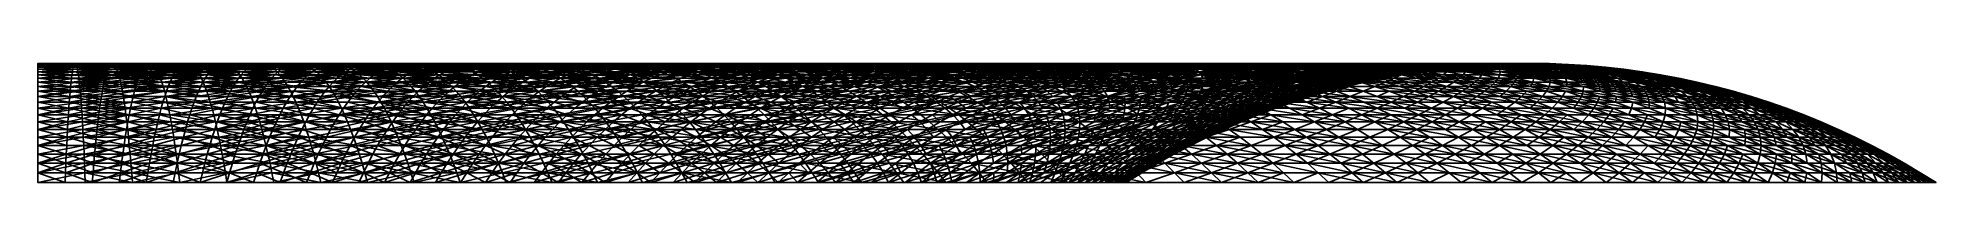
# Model space of a CAD drawing. Header units: millimetres. Extents: x -3250 to 6200, y -3250 to 3250.
# Drawn here: x 3800 to 5834, y 672 to 800 of the extents above; entities that cross this region are included whole.
import ezdxf

# ---------------------------------------------------------------- set-up
doc = ezdxf.new("R2010")
doc.units = ezdxf.units.MM
doc.header["$MEASUREMENT"] = 0
doc.layers.add('MESH_3D', color=2, linetype='CONTINUOUS')

msp = doc.modelspace()

# ---------------------------------------------------------------- linework, layer by layer
at = {"layer": 'MESH_3D'}
for points in [[(3839.9, 800, 1200.5), (3800, 799.8, 1180.1), (3800, 800, 1200)], [(3839.9, 800, 1200.5), (3840.4, 799.8, 1180.6), (3800, 799.8, 1180.1)], [(3839.4, 799.8, 1220.4), (3800, 800, 1200), (3800, 799.8, 1219.9)], [(3839.4, 799.8, 1220.4), (3839.9, 800, 1200.5), (3800, 800, 1200)], [(3839.9, 800, 25499.5), (3800, 800, 25500), (3800, 799.8, 25519.9)], [(3839.9, 800, 25499.5), (3800, 799.8, 25519.9), (3840.4, 799.8, 25519.4)], [(3839.4, 799.8, 25479.6), (3800, 799.8, 25480.1), (3800, 800, 25500)], [(3839.4, 799.8, 25479.6), (3800, 800, 25500), (3839.9, 800, 25499.5)], [(3840.4, 799.8, 1180.6), (3800, 799, 1160.1), (3800, 799.8, 1180.1)], [(3840.4, 799.8, 1180.6), (3840.9, 799, 1160.6), (3800, 799, 1160.1)], [(3838.9, 799, 1240.4), (3800, 799.8, 1219.9), (3800, 799, 1239.9)], [(3838.9, 799, 1240.4), (3839.4, 799.8, 1220.4), (3800, 799.8, 1219.9)], [(3840.4, 799.8, 25519.4), (3800, 799.8, 25519.9), (3800, 799, 25539.9)], [(3840.4, 799.8, 25519.4), (3800, 799, 25539.9), (3840.9, 799, 25539.4)], [(3838.9, 799, 25459.6), (3800, 799, 25460.1), (3800, 799.8, 25480.1)], [(3838.9, 799, 25459.6), (3800, 799.8, 25480.1), (3839.4, 799.8, 25479.6)], [(3840.9, 799, 1160.6), (3800, 797.8, 1140.2), (3800, 799, 1160.1)], [(3840.9, 799, 1160.6), (3841.4, 797.8, 1140.7), (3800, 797.8, 1140.2)], [(3838.4, 797.8, 1260.3), (3800, 799, 1239.9), (3800, 797.8, 1259.8)], [(3838.4, 797.8, 1260.3), (3838.9, 799, 1240.4), (3800, 799, 1239.9)], [(3840.9, 799, 25539.4), (3800, 797.8, 25559.8), (3841.4, 797.8, 25559.3)], [(3840.9, 799, 25539.4), (3800, 799, 25539.9), (3800, 797.8, 25559.8)], [(3838.4, 797.8, 25439.7), (3800, 797.8, 25440.2), (3800, 799, 25460.1)], [(3838.4, 797.8, 25439.7), (3800, 799, 25460.1), (3838.9, 799, 25459.6)], [(3841.4, 797.8, 1140.7), (3841.9, 796, 1120.9), (3800, 796, 1120.3)], [(3841.4, 797.8, 1140.7), (3800, 796, 1120.3), (3800, 797.8, 1140.2)], [(3837.9, 796, 1280.1), (3838.4, 797.8, 1260.3), (3800, 797.8, 1259.8)], [(3837.9, 796, 1280.1), (3800, 797.8, 1259.8), (3800, 796, 1279.7)], [(3841.4, 797.8, 25559.3), (3800, 796, 25579.7), (3841.9, 796, 25579.1)], [(3841.4, 797.8, 25559.3), (3800, 797.8, 25559.8), (3800, 796, 25579.7)], [(3837.9, 796, 25419.9), (3800, 797.8, 25440.2), (3838.4, 797.8, 25439.7)], [(3837.9, 796, 25419.9), (3800, 796, 25420.3), (3800, 797.8, 25440.2)], [(3842.4, 793.8, 1101.1), (3800, 793.8, 1100.5), (3800, 796, 1120.3)], [(3841.9, 796, 1120.9), (3842.4, 793.8, 1101.1), (3800, 796, 1120.3)], [(3837.4, 793.8, 1299.9), (3800, 796, 1279.7), (3800, 793.8, 1299.5)], [(3837.4, 793.8, 1299.9), (3837.9, 796, 1280.1), (3800, 796, 1279.7)], [(3841.9, 796, 25579.1), (3800, 793.8, 25599.5), (3842.4, 793.8, 25598.9)], [(3841.9, 796, 25579.1), (3800, 796, 25579.7), (3800, 793.8, 25599.5)], [(3837.4, 793.8, 25400.1), (3800, 793.8, 25400.5), (3800, 796, 25420.3)], [(3837.4, 793.8, 25400.1), (3800, 796, 25420.3), (3837.9, 796, 25419.9)], [(3842.4, 793.8, 1101.1), (3800, 791.1, 1080.8), (3800, 793.8, 1100.5)], [(3842.4, 793.8, 1101.1), (3842.9, 791.1, 1081.3), (3800, 791.1, 1080.8)], [(3837.4, 793.8, 1299.9), (3800, 793.8, 1299.5), (3800, 791.1, 1319.2)], [(3836.9, 791.1, 1319.7), (3837.4, 793.8, 1299.9), (3800, 791.1, 1319.2)], [(3842.9, 791.1, 25618.7), (3800, 793.8, 25599.5), (3800, 791.1, 25619.2)], [(3842.4, 793.8, 25598.9), (3800, 793.8, 25599.5), (3842.9, 791.1, 25618.7)], [(3836.9, 791.1, 25380.3), (3800, 791.1, 25380.8), (3800, 793.8, 25400.5)], [(3836.9, 791.1, 25380.3), (3800, 793.8, 25400.5), (3837.4, 793.8, 25400.1)], [(3836.9, 791.1, 1319.7), (3874.8, 793.8, 1301.3), (3837.4, 793.8, 1299.9)], [(3836.9, 791.1, 1319.7), (3873.8, 791.1, 1321.1), (3874.8, 793.8, 1301.3)], [(3873.8, 791.1, 25378.9), (3836.9, 791.1, 25380.3), (3837.4, 793.8, 25400.1)], [(3837.4, 793.8, 1299.9), (3874.8, 793.8, 1301.3), (3875.8, 796, 1281.5)], [(3837.4, 793.8, 1299.9), (3875.8, 796, 1281.5), (3837.9, 796, 1280.1)], [(3874.8, 793.8, 25398.7), (3837.4, 793.8, 25400.1), (3837.9, 796, 25419.9)], [(3873.8, 791.1, 25378.9), (3837.4, 793.8, 25400.1), (3874.8, 793.8, 25398.7)], [(3837.9, 796, 1280.1), (3875.8, 796, 1281.5), (3876.8, 797.8, 1261.7)], [(3837.9, 796, 1280.1), (3876.8, 797.8, 1261.7), (3838.4, 797.8, 1260.3)], [(3875.8, 796, 25418.5), (3837.9, 796, 25419.9), (3838.4, 797.8, 25439.7)], [(3874.8, 793.8, 25398.7), (3837.9, 796, 25419.9), (3875.8, 796, 25418.5)], [(3838.4, 797.8, 1260.3), (3877.8, 799, 1241.8), (3838.9, 799, 1240.4)], [(3838.4, 797.8, 1260.3), (3876.8, 797.8, 1261.7), (3877.8, 799, 1241.8)], [(3876.8, 797.8, 25438.3), (3838.4, 797.8, 25439.7), (3838.9, 799, 25459.6)], [(3875.8, 796, 25418.5), (3838.4, 797.8, 25439.7), (3876.8, 797.8, 25438.3)], [(3838.9, 799, 1240.4), (3877.8, 799, 1241.8), (3839.4, 799.8, 1220.4)], [(3877.8, 799, 25458.2), (3838.9, 799, 25459.6), (3839.4, 799.8, 25479.6)], [(3876.8, 797.8, 25438.3), (3838.9, 799, 25459.6), (3877.8, 799, 25458.2)], [(3839.4, 799.8, 1220.4), (3879.8, 800, 1202), (3839.9, 800, 1200.5)], [(3839.4, 799.8, 1220.4), (3878.8, 799.8, 1221.9), (3879.8, 800, 1202)], [(3878.8, 799.8, 25478.1), (3839.4, 799.8, 25479.6), (3839.9, 800, 25499.5)], [(3839.4, 799.8, 1220.4), (3877.8, 799, 1241.8), (3878.8, 799.8, 1221.9)], [(3877.8, 799, 25458.2), (3839.4, 799.8, 25479.6), (3878.8, 799.8, 25478.1)], [(3839.9, 800, 1200.5), (3879.8, 800, 1202), (3840.4, 799.8, 1180.6)], [(3879.8, 800, 25498), (3839.9, 800, 25499.5), (3840.4, 799.8, 25519.4)], [(3878.8, 799.8, 25478.1), (3839.9, 800, 25499.5), (3879.8, 800, 25498)], [(3840.4, 799.8, 1180.6), (3879.8, 800, 1202), (3880.7, 799.8, 1182.1)], [(3879.8, 800, 25498), (3840.4, 799.8, 25519.4), (3880.7, 799.8, 25517.9)], [(3840.4, 799.8, 1180.6), (3880.7, 799.8, 1182.1), (3881.7, 799, 1162.2)], [(3840.4, 799.8, 1180.6), (3881.7, 799, 1162.2), (3840.9, 799, 1160.6)], [(3880.7, 799.8, 25517.9), (3840.4, 799.8, 25519.4), (3840.9, 799, 25539.4)], [(3880.7, 799.8, 25517.9), (3840.9, 799, 25539.4), (3881.7, 799, 25537.8)], [(3840.9, 799, 1160.6), (3882.7, 797.8, 1142.3), (3841.4, 797.8, 1140.7)], [(3840.9, 799, 1160.6), (3881.7, 799, 1162.2), (3882.7, 797.8, 1142.3)], [(3881.7, 799, 25537.8), (3840.9, 799, 25539.4), (3841.4, 797.8, 25559.3)], [(3881.7, 799, 25537.8), (3841.4, 797.8, 25559.3), (3882.7, 797.8, 25557.7)], [(3841.4, 797.8, 1140.7), (3882.7, 797.8, 1142.3), (3883.7, 796, 1122.4)], [(3841.4, 797.8, 1140.7), (3883.7, 796, 1122.4), (3841.9, 796, 1120.9)], [(3882.7, 797.8, 25557.7), (3841.4, 797.8, 25559.3), (3841.9, 796, 25579.1)], [(3882.7, 797.8, 25557.7), (3841.9, 796, 25579.1), (3883.7, 796, 25577.6)], [(3841.9, 796, 1120.9), (3883.7, 796, 1122.4), (3842.4, 793.8, 1101.1)], [(3883.7, 796, 25577.6), (3841.9, 796, 25579.1), (3842.4, 793.8, 25598.9)], [(3842.4, 793.8, 1101.1), (3883.7, 796, 1122.4), (3884.7, 793.8, 1102.6)], [(3883.7, 796, 25577.6), (3842.4, 793.8, 25598.9), (3884.7, 793.8, 25597.4)], [(3842.4, 793.8, 1101.1), (3885.7, 791.1, 1082.9), (3842.9, 791.1, 1081.3)], [(3842.4, 793.8, 1101.1), (3884.7, 793.8, 1102.6), (3885.7, 791.1, 1082.9)], [(3884.7, 793.8, 25597.4), (3842.4, 793.8, 25598.9), (3842.9, 791.1, 25618.7)], [(3884.7, 793.8, 25597.4), (3842.9, 791.1, 25618.7), (3885.7, 791.1, 25617.1)], [(3873.8, 791.1, 1321.1), (3912.1, 793.8, 1303.7), (3874.8, 793.8, 1301.3)], [(3873.8, 791.1, 1321.1), (3910.7, 791.1, 1323.4), (3912.1, 793.8, 1303.7)], [(3912.1, 793.8, 25396.3), (3873.8, 791.1, 25378.9), (3874.8, 793.8, 25398.7)], [(3910.7, 791.1, 25376.6), (3873.8, 791.1, 25378.9), (3912.1, 793.8, 25396.3)], [(3874.8, 793.8, 1301.3), (3912.1, 793.8, 1303.7), (3913.6, 796, 1283.9)], [(3874.8, 793.8, 1301.3), (3913.6, 796, 1283.9), (3875.8, 796, 1281.5)], [(3913.6, 796, 25416.1), (3874.8, 793.8, 25398.7), (3875.8, 796, 25418.5)], [(3912.1, 793.8, 25396.3), (3874.8, 793.8, 25398.7), (3913.6, 796, 25416.1)], [(3875.8, 796, 1281.5), (3913.6, 796, 1283.9), (3915.1, 797.8, 1264.1)], [(3875.8, 796, 1281.5), (3915.1, 797.8, 1264.1), (3876.8, 797.8, 1261.7)], [(3913.6, 796, 25416.1), (3875.8, 796, 25418.5), (3876.8, 797.8, 25438.3)], [(3876.8, 797.8, 1261.7), (3916.6, 799, 1244.2), (3877.8, 799, 1241.8)], [(3876.8, 797.8, 1261.7), (3915.1, 797.8, 1264.1), (3916.6, 799, 1244.2)], [(3915.1, 797.8, 25435.9), (3876.8, 797.8, 25438.3), (3877.8, 799, 25458.2)], [(3913.6, 796, 25416.1), (3876.8, 797.8, 25438.3), (3915.1, 797.8, 25435.9)], [(3877.8, 799, 1241.8), (3916.6, 799, 1244.2), (3878.8, 799.8, 1221.9)], [(3916.6, 799, 25455.8), (3877.8, 799, 25458.2), (3878.8, 799.8, 25478.1)], [(3915.1, 797.8, 25435.9), (3877.8, 799, 25458.2), (3916.6, 799, 25455.8)], [(3878.8, 799.8, 1221.9), (3919.6, 800, 1204.5), (3879.8, 800, 1202)], [(3878.8, 799.8, 1221.9), (3918.1, 799.8, 1224.4), (3919.6, 800, 1204.5)], [(3919.6, 800, 25495.5), (3878.8, 799.8, 25478.1), (3879.8, 800, 25498)], [(3918.1, 799.8, 25475.6), (3878.8, 799.8, 25478.1), (3919.6, 800, 25495.5)], [(3878.8, 799.8, 1221.9), (3916.6, 799, 1244.2), (3918.1, 799.8, 1224.4)], [(3916.6, 799, 25455.8), (3878.8, 799.8, 25478.1), (3918.1, 799.8, 25475.6)], [(3879.8, 800, 1202), (3919.6, 800, 1204.5), (3921.1, 799.8, 1184.6)], [(3879.8, 800, 1202), (3921.1, 799.8, 1184.6), (3880.7, 799.8, 1182.1)], [(3919.6, 800, 25495.5), (3879.8, 800, 25498), (3880.7, 799.8, 25517.9)], [(3919.6, 800, 25495.5), (3880.7, 799.8, 25517.9), (3921.1, 799.8, 25515.4)], [(3880.7, 799.8, 1182.1), (3922.5, 799, 1164.7), (3881.7, 799, 1162.2)], [(3880.7, 799.8, 1182.1), (3921.1, 799.8, 1184.6), (3922.5, 799, 1164.7)], [(3921.1, 799.8, 25515.4), (3880.7, 799.8, 25517.9), (3881.7, 799, 25537.8)], [(3921.1, 799.8, 25515.4), (3881.7, 799, 25537.8), (3922.5, 799, 25535.3)], [(3881.7, 799, 1162.2), (3922.5, 799, 1164.7), (3924, 797.8, 1144.9)], [(3881.7, 799, 1162.2), (3924, 797.8, 1144.9), (3882.7, 797.8, 1142.3)], [(3922.5, 799, 25535.3), (3881.7, 799, 25537.8), (3882.7, 797.8, 25557.7)], [(3922.5, 799, 25535.3), (3882.7, 797.8, 25557.7), (3924, 797.8, 25555.1)], [(3882.7, 797.8, 1142.3), (3924, 797.8, 1144.9), (3925.5, 796, 1125)], [(3882.7, 797.8, 1142.3), (3925.5, 796, 1125), (3883.7, 796, 1122.4)], [(3924, 797.8, 25555.1), (3882.7, 797.8, 25557.7), (3883.7, 796, 25577.6)], [(3924, 797.8, 25555.1), (3883.7, 796, 25577.6), (3925.5, 796, 25575)], [(3883.7, 796, 1122.4), (3925.5, 796, 1125), (3927, 793.8, 1105.3)], [(3883.7, 796, 1122.4), (3927, 793.8, 1105.3), (3884.7, 793.8, 1102.6)], [(3925.5, 796, 25575), (3883.7, 796, 25577.6), (3884.7, 793.8, 25597.4)], [(3925.5, 796, 25575), (3884.7, 793.8, 25597.4), (3927, 793.8, 25594.7)], [(3884.7, 793.8, 1102.6), (3927, 793.8, 1105.3), (3928.5, 791.1, 1085.6)], [(3884.7, 793.8, 1102.6), (3928.5, 791.1, 1085.6), (3885.7, 791.1, 1082.9)], [(3927, 793.8, 25594.7), (3884.7, 793.8, 25597.4), (3885.7, 791.1, 25617.1)], [(3927, 793.8, 25594.7), (3885.7, 791.1, 25617.1), (3928.5, 791.1, 25614.4)], [(3910.7, 791.1, 1323.4), (3947.4, 791.1, 1326.6), (3949.4, 793.8, 1306.9)], [(3910.7, 791.1, 1323.4), (3949.4, 793.8, 1306.9), (3912.1, 793.8, 1303.7)], [(3949.4, 793.8, 25393.1), (3910.7, 791.1, 25376.6), (3912.1, 793.8, 25396.3)], [(3947.4, 791.1, 25373.4), (3910.7, 791.1, 25376.6), (3949.4, 793.8, 25393.1)], [(3912.1, 793.8, 1303.7), (3951.4, 796, 1287.2), (3913.6, 796, 1283.9)], [(3912.1, 793.8, 1303.7), (3949.4, 793.8, 1306.9), (3951.4, 796, 1287.2)], [(3951.4, 796, 25412.8), (3912.1, 793.8, 25396.3), (3913.6, 796, 25416.1)], [(3949.4, 793.8, 25393.1), (3912.1, 793.8, 25396.3), (3951.4, 796, 25412.8)], [(3913.6, 796, 1283.9), (3951.4, 796, 1287.2), (3915.1, 797.8, 1264.1)], [(3951.4, 796, 25412.8), (3913.6, 796, 25416.1), (3915.1, 797.8, 25435.9)], [(3915.1, 797.8, 1264.1), (3953.4, 797.8, 1267.4), (3916.6, 799, 1244.2)], [(3953.4, 797.8, 25432.6), (3915.1, 797.8, 25435.9), (3916.6, 799, 25455.8)], [(3915.1, 797.8, 1264.1), (3951.4, 796, 1287.2), (3953.4, 797.8, 1267.4)], [(3951.4, 796, 25412.8), (3915.1, 797.8, 25435.9), (3953.4, 797.8, 25432.6)], [(3916.6, 799, 1244.2), (3957.3, 799.8, 1227.8), (3918.1, 799.8, 1224.4)], [(3916.6, 799, 1244.2), (3955.3, 799, 1247.6), (3957.3, 799.8, 1227.8)], [(3955.3, 799, 25452.4), (3916.6, 799, 25455.8), (3918.1, 799.8, 25475.6)], [(3916.6, 799, 1244.2), (3953.4, 797.8, 1267.4), (3955.3, 799, 1247.6)], [(3953.4, 797.8, 25432.6), (3916.6, 799, 25455.8), (3955.3, 799, 25452.4)], [(3918.1, 799.8, 1224.4), (3957.3, 799.8, 1227.8), (3919.6, 800, 1204.5)], [(3959.3, 800, 25492), (3918.1, 799.8, 25475.6), (3919.6, 800, 25495.5)], [(3957.3, 799.8, 25472.2), (3918.1, 799.8, 25475.6), (3959.3, 800, 25492)], [(3955.3, 799, 25452.4), (3918.1, 799.8, 25475.6), (3957.3, 799.8, 25472.2)], [(3919.6, 800, 1204.5), (3957.3, 799.8, 1227.8), (3959.3, 800, 1208)], [(3919.6, 800, 1204.5), (3959.3, 800, 1208), (3961.3, 799.8, 1188.1)], [(3919.6, 800, 1204.5), (3961.3, 799.8, 1188.1), (3921.1, 799.8, 1184.6)], [(3959.3, 800, 25492), (3919.6, 800, 25495.5), (3921.1, 799.8, 25515.4)], [(3959.3, 800, 25492), (3921.1, 799.8, 25515.4), (3961.3, 799.8, 25511.9)], [(3921.1, 799.8, 1184.6), (3963.3, 799, 1168.3), (3922.5, 799, 1164.7)], [(3921.1, 799.8, 1184.6), (3961.3, 799.8, 1188.1), (3963.3, 799, 1168.3)], [(3963.3, 799, 25531.7), (3921.1, 799.8, 25515.4), (3922.5, 799, 25535.3)], [(3961.3, 799.8, 25511.9), (3921.1, 799.8, 25515.4), (3963.3, 799, 25531.7)], [(3922.5, 799, 1164.7), (3963.3, 799, 1168.3), (3965.3, 797.8, 1148.5)], [(3922.5, 799, 1164.7), (3965.3, 797.8, 1148.5), (3924, 797.8, 1144.9)], [(3965.3, 797.8, 25551.5), (3922.5, 799, 25535.3), (3924, 797.8, 25555.1)], [(3963.3, 799, 25531.7), (3922.5, 799, 25535.3), (3965.3, 797.8, 25551.5)], [(3924, 797.8, 1144.9), (3965.3, 797.8, 1148.5), (3925.5, 796, 1125)], [(3965.3, 797.8, 25551.5), (3924, 797.8, 25555.1), (3925.5, 796, 25575)], [(3925.5, 796, 1125), (3965.3, 797.8, 1148.5), (3967.2, 796, 1128.7)], [(3965.3, 797.8, 25551.5), (3925.5, 796, 25575), (3967.2, 796, 25571.3)], [(3925.5, 796, 1125), (3969.2, 793.8, 1109), (3927, 793.8, 1105.3)], [(3925.5, 796, 1125), (3967.2, 796, 1128.7), (3969.2, 793.8, 1109)], [(3969.2, 793.8, 25591), (3925.5, 796, 25575), (3927, 793.8, 25594.7)], [(3967.2, 796, 25571.3), (3925.5, 796, 25575), (3969.2, 793.8, 25591)], [(3927, 793.8, 1105.3), (3971.2, 791.1, 1089.3), (3928.5, 791.1, 1085.6)], [(3927, 793.8, 1105.3), (3969.2, 793.8, 1109), (3971.2, 791.1, 1089.3)], [(3969.2, 793.8, 25591), (3927, 793.8, 25594.7), (3928.5, 791.1, 25614.4)], [(3969.2, 793.8, 25591), (3928.5, 791.1, 25614.4), (3971.2, 791.1, 25610.7)], [(3947.4, 791.1, 1326.6), (3986.6, 793.8, 1311.1), (3949.4, 793.8, 1306.9)], [(3947.4, 791.1, 1326.6), (3984.1, 791.1, 1330.7), (3986.6, 793.8, 1311.1)], [(3984.1, 791.1, 25369.3), (3947.4, 791.1, 25373.4), (3949.4, 793.8, 25393.1)], [(3949.4, 793.8, 1306.9), (3986.6, 793.8, 1311.1), (3989, 796, 1291.5)], [(3949.4, 793.8, 1306.9), (3989, 796, 1291.5), (3951.4, 796, 1287.2)], [(3986.6, 793.8, 25388.9), (3949.4, 793.8, 25393.1), (3951.4, 796, 25412.8)], [(3984.1, 791.1, 25369.3), (3949.4, 793.8, 25393.1), (3986.6, 793.8, 25388.9)], [(3951.4, 796, 1287.2), (3989, 796, 1291.5), (3991.5, 797.8, 1271.7)], [(3951.4, 796, 1287.2), (3991.5, 797.8, 1271.7), (3953.4, 797.8, 1267.4)], [(3989, 796, 25408.5), (3951.4, 796, 25412.8), (3953.4, 797.8, 25432.6)], [(3986.6, 793.8, 25388.9), (3951.4, 796, 25412.8), (3989, 796, 25408.5)], [(3953.4, 797.8, 1267.4), (3991.5, 797.8, 1271.7), (3994, 799, 1252)], [(3953.4, 797.8, 1267.4), (3994, 799, 1252), (3955.3, 799, 1247.6)], [(3991.5, 797.8, 25428.3), (3953.4, 797.8, 25432.6), (3955.3, 799, 25452.4)], [(3989, 796, 25408.5), (3953.4, 797.8, 25432.6), (3991.5, 797.8, 25428.3)], [(3955.3, 799, 1247.6), (3996.5, 799.8, 1232.2), (3957.3, 799.8, 1227.8)], [(3955.3, 799, 1247.6), (3994, 799, 1252), (3996.5, 799.8, 1232.2)], [(3994, 799, 25448), (3955.3, 799, 25452.4), (3957.3, 799.8, 25472.2)], [(3991.5, 797.8, 25428.3), (3955.3, 799, 25452.4), (3994, 799, 25448)], [(3957.3, 799.8, 1227.8), (3996.5, 799.8, 1232.2), (3959.3, 800, 1208)], [(3996.5, 799.8, 25467.8), (3957.3, 799.8, 25472.2), (3959.3, 800, 25492)], [(3994, 799, 25448), (3957.3, 799.8, 25472.2), (3996.5, 799.8, 25467.8)], [(3959.3, 800, 1208), (4001.4, 799.8, 1192.6), (3961.3, 799.8, 1188.1)], [(3959.3, 800, 1208), (3998.9, 800, 1212.4), (4001.4, 799.8, 1192.6)], [(3959.3, 800, 1208), (3996.5, 799.8, 1232.2), (3998.9, 800, 1212.4)], [(3998.9, 800, 25487.6), (3959.3, 800, 25492), (3961.3, 799.8, 25511.9)], [(3996.5, 799.8, 25467.8), (3959.3, 800, 25492), (3998.9, 800, 25487.6)], [(3998.9, 800, 25487.6), (3961.3, 799.8, 25511.9), (4001.4, 799.8, 25507.4)], [(3961.3, 799.8, 1188.1), (4001.4, 799.8, 1192.6), (3963.3, 799, 1168.3)], [(4001.4, 799.8, 25507.4), (3961.3, 799.8, 25511.9), (3963.3, 799, 25531.7)], [(3963.3, 799, 1168.3), (4001.4, 799.8, 1192.6), (4003.9, 799, 1172.9)], [(4001.4, 799.8, 25507.4), (3963.3, 799, 25531.7), (4003.9, 799, 25527.1)], [(3963.3, 799, 1168.3), (4006.4, 797.8, 1153.1), (3965.3, 797.8, 1148.5)], [(3963.3, 799, 1168.3), (4003.9, 799, 1172.9), (4006.4, 797.8, 1153.1)], [(4006.4, 797.8, 25546.9), (3963.3, 799, 25531.7), (3965.3, 797.8, 25551.5)], [(4003.9, 799, 25527.1), (3963.3, 799, 25531.7), (4006.4, 797.8, 25546.9)], [(3965.3, 797.8, 1148.5), (4006.4, 797.8, 1153.1), (4008.9, 796, 1133.4)], [(3965.3, 797.8, 1148.5), (4008.9, 796, 1133.4), (3967.2, 796, 1128.7)], [(4006.4, 797.8, 25546.9), (3965.3, 797.8, 25551.5), (3967.2, 796, 25571.3)], [(4006.4, 797.8, 25546.9), (3967.2, 796, 25571.3), (4008.9, 796, 25566.6)], [(3967.2, 796, 1128.7), (4008.9, 796, 1133.4), (4011.3, 793.8, 1113.7)], [(3967.2, 796, 1128.7), (4011.3, 793.8, 1113.7), (3969.2, 793.8, 1109)], [(4008.9, 796, 25566.6), (3967.2, 796, 25571.3), (3969.2, 793.8, 25591)], [(4008.9, 796, 25566.6), (3969.2, 793.8, 25591), (4011.3, 793.8, 25586.3)], [(3969.2, 793.8, 1109), (4011.3, 793.8, 1113.7), (4013.8, 791.1, 1094.1)], [(3969.2, 793.8, 1109), (4013.8, 791.1, 1094.1), (3971.2, 791.1, 1089.3)], [(4011.3, 793.8, 25586.3), (3969.2, 793.8, 25591), (3971.2, 791.1, 25610.7)], [(4011.3, 793.8, 25586.3), (3971.2, 791.1, 25610.7), (4013.8, 791.1, 25605.9)], [(3984.1, 791.1, 1330.7), (4020.7, 791.1, 1335.8), (3986.6, 793.8, 1311.1)], [(4023.6, 793.8, 25383.8), (3984.1, 791.1, 25369.3), (3986.6, 793.8, 25388.9)], [(4020.7, 791.1, 25364.2), (3984.1, 791.1, 25369.3), (4023.6, 793.8, 25383.8)], [(3986.6, 793.8, 1311.1), (4023.6, 793.8, 1316.2), (4026.6, 796, 1296.6)], [(3986.6, 793.8, 1311.1), (4026.6, 796, 1296.6), (3989, 796, 1291.5)], [(4026.6, 796, 25403.4), (3986.6, 793.8, 25388.9), (3989, 796, 25408.5)], [(4023.6, 793.8, 25383.8), (3986.6, 793.8, 25388.9), (4026.6, 796, 25403.4)], [(3986.6, 793.8, 1311.1), (4020.7, 791.1, 1335.8), (4023.6, 793.8, 1316.2)], [(3989, 796, 1291.5), (4026.6, 796, 1296.6), (4029.6, 797.8, 1277)], [(3989, 796, 1291.5), (4029.6, 797.8, 1277), (3991.5, 797.8, 1271.7)], [(4026.6, 796, 25403.4), (3989, 796, 25408.5), (3991.5, 797.8, 25428.3)], [(3991.5, 797.8, 1271.7), (4029.6, 797.8, 1277), (4032.5, 799, 1257.3)], [(3991.5, 797.8, 1271.7), (4032.5, 799, 1257.3), (3994, 799, 1252)], [(4032.5, 799, 25442.7), (3991.5, 797.8, 25428.3), (3994, 799, 25448)], [(4029.6, 797.8, 25423), (3991.5, 797.8, 25428.3), (4032.5, 799, 25442.7)], [(4026.6, 796, 25403.4), (3991.5, 797.8, 25428.3), (4029.6, 797.8, 25423)], [(3994, 799, 1252), (4032.5, 799, 1257.3), (3996.5, 799.8, 1232.2)], [(4032.5, 799, 25442.7), (3994, 799, 25448), (3996.5, 799.8, 25467.8)], [(3996.5, 799.8, 1232.2), (4038.5, 800, 1217.9), (3998.9, 800, 1212.4)], [(3996.5, 799.8, 1232.2), (4035.5, 799.8, 1237.6), (4038.5, 800, 1217.9)], [(4038.5, 800, 25482.1), (3996.5, 799.8, 25467.8), (3998.9, 800, 25487.6)], [(4035.5, 799.8, 25462.4), (3996.5, 799.8, 25467.8), (4038.5, 800, 25482.1)], [(3996.5, 799.8, 1232.2), (4032.5, 799, 1257.3), (4035.5, 799.8, 1237.6)], [(4032.5, 799, 25442.7), (3996.5, 799.8, 25467.8), (4035.5, 799.8, 25462.4)], [(3998.9, 800, 1212.4), (4038.5, 800, 1217.9), (4001.4, 799.8, 1192.6)], [(4038.5, 800, 25482.1), (3998.9, 800, 25487.6), (4001.4, 799.8, 25507.4)], [(4001.4, 799.8, 1192.6), (4038.5, 800, 1217.9), (4041.4, 799.8, 1198.1)], [(4038.5, 800, 25482.1), (4001.4, 799.8, 25507.4), (4041.4, 799.8, 25501.9)], [(4001.4, 799.8, 1192.6), (4044.4, 799, 1178.4), (4003.9, 799, 1172.9)], [(4001.4, 799.8, 1192.6), (4041.4, 799.8, 1198.1), (4044.4, 799, 1178.4)], [(4044.4, 799, 25521.6), (4001.4, 799.8, 25507.4), (4003.9, 799, 25527.1)], [(4041.4, 799.8, 25501.9), (4001.4, 799.8, 25507.4), (4044.4, 799, 25521.6)], [(4003.9, 799, 1172.9), (4047.4, 797.8, 1158.8), (4006.4, 797.8, 1153.1)], [(4003.9, 799, 1172.9), (4044.4, 799, 1178.4), (4047.4, 797.8, 1158.8)], [(4044.4, 799, 25521.6), (4003.9, 799, 25527.1), (4006.4, 797.8, 25546.9)], [(4044.4, 799, 25521.6), (4006.4, 797.8, 25546.9), (4047.4, 797.8, 25541.2)], [(4006.4, 797.8, 1153.1), (4050.3, 796, 1139.1), (4008.9, 796, 1133.4)], [(4006.4, 797.8, 1153.1), (4047.4, 797.8, 1158.8), (4050.3, 796, 1139.1)], [(4047.4, 797.8, 25541.2), (4006.4, 797.8, 25546.9), (4008.9, 796, 25566.6)], [(4047.4, 797.8, 25541.2), (4008.9, 796, 25566.6), (4050.3, 796, 25560.9)], [(4008.9, 796, 1133.4), (4050.3, 796, 1139.1), (4053.3, 793.8, 1119.5)], [(4008.9, 796, 1133.4), (4053.3, 793.8, 1119.5), (4011.3, 793.8, 1113.7)], [(4050.3, 796, 25560.9), (4008.9, 796, 25566.6), (4011.3, 793.8, 25586.3)], [(4050.3, 796, 25560.9), (4011.3, 793.8, 25586.3), (4053.3, 793.8, 25580.5)], [(4011.3, 793.8, 1113.7), (4053.3, 793.8, 1119.5), (4013.8, 791.1, 1094.1)], [(4053.3, 793.8, 25580.5), (4011.3, 793.8, 25586.3), (4013.8, 791.1, 25605.9)], [(4013.8, 791.1, 1094.1), (4053.3, 793.8, 1119.5), (4056.2, 791.1, 1100)], [(4053.3, 793.8, 25580.5), (4013.8, 791.1, 25605.9), (4056.2, 791.1, 25600)], [(4020.7, 791.1, 1335.8), (4060.6, 793.8, 1322.3), (4023.6, 793.8, 1316.2)], [(4020.7, 791.1, 1335.8), (4057.1, 791.1, 1341.7), (4060.6, 793.8, 1322.3)], [(4060.6, 793.8, 25377.7), (4020.7, 791.1, 25364.2), (4023.6, 793.8, 25383.8)], [(4057.1, 791.1, 25358.3), (4020.7, 791.1, 25364.2), (4060.6, 793.8, 25377.7)], [(4023.6, 793.8, 1316.2), (4060.6, 793.8, 1322.3), (4026.6, 796, 1296.6)], [(4060.6, 793.8, 25377.7), (4023.6, 793.8, 25383.8), (4026.6, 796, 25403.4)], [(4026.6, 796, 1296.6), (4067.5, 797.8, 1283.2), (4029.6, 797.8, 1277)], [(4026.6, 796, 1296.6), (4064, 796, 1302.8), (4067.5, 797.8, 1283.2)], [(4064, 796, 25397.2), (4026.6, 796, 25403.4), (4029.6, 797.8, 25423)], [(4026.6, 796, 1296.6), (4060.6, 793.8, 1322.3), (4064, 796, 1302.8)], [(4060.6, 793.8, 25377.7), (4026.6, 796, 25403.4), (4064, 796, 25397.2)], [(4029.6, 797.8, 1277), (4070.9, 799, 1263.6), (4032.5, 799, 1257.3)], [(4029.6, 797.8, 1277), (4067.5, 797.8, 1283.2), (4070.9, 799, 1263.6)], [(4067.5, 797.8, 25416.8), (4029.6, 797.8, 25423), (4032.5, 799, 25442.7)], [(4064, 796, 25397.2), (4029.6, 797.8, 25423), (4067.5, 797.8, 25416.8)], [(4032.5, 799, 1257.3), (4070.9, 799, 1263.6), (4035.5, 799.8, 1237.6)], [(4070.9, 799, 25436.4), (4032.5, 799, 25442.7), (4035.5, 799.8, 25462.4)], [(4067.5, 797.8, 25416.8), (4032.5, 799, 25442.7), (4070.9, 799, 25436.4)], [(4035.5, 799.8, 1237.6), (4077.8, 800, 1224.3), (4038.5, 800, 1217.9)], [(4035.5, 799.8, 1237.6), (4074.4, 799.8, 1243.9), (4077.8, 800, 1224.3)], [(4074.4, 799.8, 25456.1), (4035.5, 799.8, 25462.4), (4038.5, 800, 25482.1)], [(4035.5, 799.8, 1237.6), (4070.9, 799, 1263.6), (4074.4, 799.8, 1243.9)], [(4070.9, 799, 25436.4), (4035.5, 799.8, 25462.4), (4074.4, 799.8, 25456.1)], [(4038.5, 800, 1217.9), (4081.3, 799.8, 1204.7), (4041.4, 799.8, 1198.1)], [(4038.5, 800, 1217.9), (4077.8, 800, 1224.3), (4081.3, 799.8, 1204.7)], [(4077.8, 800, 25475.7), (4038.5, 800, 25482.1), (4041.4, 799.8, 25501.9)], [(4074.4, 799.8, 25456.1), (4038.5, 800, 25482.1), (4077.8, 800, 25475.7)], [(4077.8, 800, 25475.7), (4041.4, 799.8, 25501.9), (4081.3, 799.8, 25495.3)], [(4041.4, 799.8, 1198.1), (4081.3, 799.8, 1204.7), (4084.8, 799, 1185)], [(4041.4, 799.8, 1198.1), (4084.8, 799, 1185), (4044.4, 799, 1178.4)], [(4081.3, 799.8, 25495.3), (4041.4, 799.8, 25501.9), (4044.4, 799, 25521.6)], [(4081.3, 799.8, 25495.3), (4044.4, 799, 25521.6), (4084.8, 799, 25515)], [(4044.4, 799, 1178.4), (4084.8, 799, 1185), (4047.4, 797.8, 1158.8)], [(4088.2, 797.8, 25534.6), (4044.4, 799, 25521.6), (4047.4, 797.8, 25541.2)], [(4084.8, 799, 25515), (4044.4, 799, 25521.6), (4088.2, 797.8, 25534.6)], [(4047.4, 797.8, 1158.8), (4084.8, 799, 1185), (4088.2, 797.8, 1165.4)], [(4047.4, 797.8, 1158.8), (4088.2, 797.8, 1165.4), (4050.3, 796, 1139.1)], [(4088.2, 797.8, 25534.6), (4047.4, 797.8, 25541.2), (4050.3, 796, 25560.9)], [(4050.3, 796, 1139.1), (4088.2, 797.8, 1165.4), (4091.7, 796, 1145.9)], [(4088.2, 797.8, 25534.6), (4050.3, 796, 25560.9), (4091.7, 796, 25554.1)], [(4050.3, 796, 1139.1), (4095.1, 793.8, 1126.3), (4053.3, 793.8, 1119.5)], [(4050.3, 796, 1139.1), (4091.7, 796, 1145.9), (4095.1, 793.8, 1126.3)], [(4095.1, 793.8, 25573.7), (4050.3, 796, 25560.9), (4053.3, 793.8, 25580.5)], [(4091.7, 796, 25554.1), (4050.3, 796, 25560.9), (4095.1, 793.8, 25573.7)], [(4053.3, 793.8, 1119.5), (4098.5, 791.1, 1106.9), (4056.2, 791.1, 1100)], [(4053.3, 793.8, 1119.5), (4095.1, 793.8, 1126.3), (4098.5, 791.1, 1106.9)], [(4095.1, 793.8, 25573.7), (4053.3, 793.8, 25580.5), (4056.2, 791.1, 25600)], [(4095.1, 793.8, 25573.7), (4056.2, 791.1, 25600), (4098.5, 791.1, 25593.1)], [(4057.1, 791.1, 1341.7), (4093.4, 791.1, 1348.6), (4097.3, 793.8, 1329.2)], [(4057.1, 791.1, 1341.7), (4097.3, 793.8, 1329.2), (4060.6, 793.8, 1322.3)], [(4097.3, 793.8, 25370.8), (4057.1, 791.1, 25358.3), (4060.6, 793.8, 25377.7)], [(4093.4, 791.1, 25351.4), (4057.1, 791.1, 25358.3), (4097.3, 793.8, 25370.8)], [(4060.6, 793.8, 1322.3), (4097.3, 793.8, 1329.2), (4101.3, 796, 1309.8)], [(4060.6, 793.8, 1322.3), (4101.3, 796, 1309.8), (4064, 796, 1302.8)], [(4101.3, 796, 25390.2), (4060.6, 793.8, 25377.7), (4064, 796, 25397.2)], [(4097.3, 793.8, 25370.8), (4060.6, 793.8, 25377.7), (4101.3, 796, 25390.2)], [(4064, 796, 1302.8), (4101.3, 796, 1309.8), (4067.5, 797.8, 1283.2)], [(4105.2, 797.8, 25409.7), (4064, 796, 25397.2), (4067.5, 797.8, 25416.8)], [(4101.3, 796, 25390.2), (4064, 796, 25397.2), (4105.2, 797.8, 25409.7)], [(4067.5, 797.8, 1283.2), (4105.2, 797.8, 1290.3), (4070.9, 799, 1263.6)], [(4105.2, 797.8, 25409.7), (4067.5, 797.8, 25416.8), (4070.9, 799, 25436.4)], [(4067.5, 797.8, 1283.2), (4101.3, 796, 1309.8), (4105.2, 797.8, 1290.3)], [(4070.9, 799, 1263.6), (4109.1, 799, 1270.8), (4113.1, 799.8, 1251.3)], [(4070.9, 799, 1263.6), (4113.1, 799.8, 1251.3), (4074.4, 799.8, 1243.9)], [(4109.1, 799, 25429.2), (4070.9, 799, 25436.4), (4074.4, 799.8, 25456.1)], [(4070.9, 799, 1263.6), (4105.2, 797.8, 1290.3), (4109.1, 799, 1270.8)], [(4105.2, 797.8, 25409.7), (4070.9, 799, 25436.4), (4109.1, 799, 25429.2)], [(4074.4, 799.8, 1243.9), (4113.1, 799.8, 1251.3), (4077.8, 800, 1224.3)], [(4117, 800, 25468.3), (4074.4, 799.8, 25456.1), (4077.8, 800, 25475.7)], [(4113.1, 799.8, 25448.7), (4074.4, 799.8, 25456.1), (4117, 800, 25468.3)], [(4109.1, 799, 25429.2), (4074.4, 799.8, 25456.1), (4113.1, 799.8, 25448.7)], [(4077.8, 800, 1224.3), (4117, 800, 1231.7), (4121, 799.8, 1212.2)], [(4077.8, 800, 1224.3), (4113.1, 799.8, 1251.3), (4117, 800, 1231.7)], [(4077.8, 800, 1224.3), (4121, 799.8, 1212.2), (4081.3, 799.8, 1204.7)], [(4121, 799.8, 25487.8), (4077.8, 800, 25475.7), (4081.3, 799.8, 25495.3)], [(4117, 800, 25468.3), (4077.8, 800, 25475.7), (4121, 799.8, 25487.8)], [(4081.3, 799.8, 1204.7), (4121, 799.8, 1212.2), (4084.8, 799, 1185)], [(4121, 799.8, 25487.8), (4081.3, 799.8, 25495.3), (4084.8, 799, 25515)], [(4084.8, 799, 1185), (4121, 799.8, 1212.2), (4124.9, 799, 1192.6)], [(4121, 799.8, 25487.8), (4084.8, 799, 25515), (4124.9, 799, 25507.4)], [(4084.8, 799, 1185), (4124.9, 799, 1192.6), (4128.9, 797.8, 1173.1)], [(4084.8, 799, 1185), (4128.9, 797.8, 1173.1), (4088.2, 797.8, 1165.4)], [(4124.9, 799, 25507.4), (4084.8, 799, 25515), (4088.2, 797.8, 25534.6)], [(4124.9, 799, 25507.4), (4088.2, 797.8, 25534.6), (4128.9, 797.8, 25526.9)], [(4088.2, 797.8, 1165.4), (4128.9, 797.8, 1173.1), (4132.8, 796, 1153.6)], [(4088.2, 797.8, 1165.4), (4132.8, 796, 1153.6), (4091.7, 796, 1145.9)], [(4128.9, 797.8, 25526.9), (4088.2, 797.8, 25534.6), (4091.7, 796, 25554.1)], [(4128.9, 797.8, 25526.9), (4091.7, 796, 25554.1), (4132.8, 796, 25546.4)], [(4091.7, 796, 1145.9), (4136.7, 793.8, 1134.2), (4095.1, 793.8, 1126.3)], [(4091.7, 796, 1145.9), (4132.8, 796, 1153.6), (4136.7, 793.8, 1134.2)], [(4136.7, 793.8, 25565.8), (4091.7, 796, 25554.1), (4095.1, 793.8, 25573.7)], [(4132.8, 796, 25546.4), (4091.7, 796, 25554.1), (4136.7, 793.8, 25565.8)], [(4093.4, 791.1, 1348.6), (4133.9, 793.8, 1337.1), (4097.3, 793.8, 1329.2)], [(4093.4, 791.1, 1348.6), (4129.5, 791.1, 1356.4), (4133.9, 793.8, 1337.1)], [(4129.5, 791.1, 25343.6), (4093.4, 791.1, 25351.4), (4097.3, 793.8, 25370.8)], [(4095.1, 793.8, 1126.3), (4140.7, 791.1, 1114.9), (4098.5, 791.1, 1106.9)], [(4095.1, 793.8, 1126.3), (4136.7, 793.8, 1134.2), (4140.7, 791.1, 1114.9)], [(4140.7, 791.1, 25585.1), (4095.1, 793.8, 25573.7), (4098.5, 791.1, 25593.1)], [(4136.7, 793.8, 25565.8), (4095.1, 793.8, 25573.7), (4140.7, 791.1, 25585.1)], [(4097.3, 793.8, 1329.2), (4138.3, 796, 1317.8), (4101.3, 796, 1309.8)], [(4097.3, 793.8, 1329.2), (4133.9, 793.8, 1337.1), (4138.3, 796, 1317.8)], [(4133.9, 793.8, 25362.9), (4097.3, 793.8, 25370.8), (4101.3, 796, 25390.2)], [(4129.5, 791.1, 25343.6), (4097.3, 793.8, 25370.8), (4133.9, 793.8, 25362.9)], [(4101.3, 796, 1309.8), (4138.3, 796, 1317.8), (4105.2, 797.8, 1290.3)], [(4138.3, 796, 25382.2), (4101.3, 796, 25390.2), (4105.2, 797.8, 25409.7)], [(4133.9, 793.8, 25362.9), (4101.3, 796, 25390.2), (4138.3, 796, 25382.2)], [(4105.2, 797.8, 1290.3), (4142.7, 797.8, 1298.4), (4147.2, 799, 1279)], [(4105.2, 797.8, 1290.3), (4147.2, 799, 1279), (4109.1, 799, 1270.8)], [(4142.7, 797.8, 25401.6), (4105.2, 797.8, 25409.7), (4109.1, 799, 25429.2)], [(4105.2, 797.8, 1290.3), (4138.3, 796, 1317.8), (4142.7, 797.8, 1298.4)], [(4138.3, 796, 25382.2), (4105.2, 797.8, 25409.7), (4142.7, 797.8, 25401.6)], [(4109.1, 799, 1270.8), (4147.2, 799, 1279), (4151.6, 799.8, 1259.6)], [(4109.1, 799, 1270.8), (4151.6, 799.8, 1259.6), (4113.1, 799.8, 1251.3)], [(4147.2, 799, 25421), (4109.1, 799, 25429.2), (4113.1, 799.8, 25448.7)], [(4142.7, 797.8, 25401.6), (4109.1, 799, 25429.2), (4147.2, 799, 25421)], [(4113.1, 799.8, 1251.3), (4151.6, 799.8, 1259.6), (4156, 800, 1240.1)], [(4113.1, 799.8, 1251.3), (4156, 800, 1240.1), (4117, 800, 1231.7)], [(4156, 800, 25459.9), (4113.1, 799.8, 25448.7), (4117, 800, 25468.3)], [(4151.6, 799.8, 25440.4), (4113.1, 799.8, 25448.7), (4156, 800, 25459.9)], [(4147.2, 799, 25421), (4113.1, 799.8, 25448.7), (4151.6, 799.8, 25440.4)], [(4117, 800, 1231.7), (4156, 800, 1240.1), (4121, 799.8, 1212.2)], [(4156, 800, 25459.9), (4117, 800, 25468.3), (4121, 799.8, 25487.8)], [(4121, 799.8, 1212.2), (4156, 800, 1240.1), (4160.5, 799.8, 1220.7)], [(4156, 800, 25459.9), (4121, 799.8, 25487.8), (4160.5, 799.8, 25479.3)], [(4121, 799.8, 1212.2), (4164.9, 799, 1201.2), (4124.9, 799, 1192.6)], [(4121, 799.8, 1212.2), (4160.5, 799.8, 1220.7), (4164.9, 799, 1201.2)], [(4164.9, 799, 25498.8), (4121, 799.8, 25487.8), (4124.9, 799, 25507.4)], [(4160.5, 799.8, 25479.3), (4121, 799.8, 25487.8), (4164.9, 799, 25498.8)], [(4124.9, 799, 1192.6), (4164.9, 799, 1201.2), (4169.3, 797.8, 1181.8)], [(4124.9, 799, 1192.6), (4169.3, 797.8, 1181.8), (4128.9, 797.8, 1173.1)], [(4164.9, 799, 25498.8), (4124.9, 799, 25507.4), (4128.9, 797.8, 25526.9)], [(4164.9, 799, 25498.8), (4128.9, 797.8, 25526.9), (4169.3, 797.8, 25518.2)], [(4128.9, 797.8, 1173.1), (4169.3, 797.8, 1181.8), (4173.8, 796, 1162.5)], [(4128.9, 797.8, 1173.1), (4173.8, 796, 1162.5), (4132.8, 796, 1153.6)], [(4169.3, 797.8, 25518.2), (4128.9, 797.8, 25526.9), (4132.8, 796, 25546.4)], [(4129.5, 791.1, 1356.4), (4165.4, 791.1, 1365), (4170.3, 793.8, 1345.9)], [(4129.5, 791.1, 1356.4), (4170.3, 793.8, 1345.9), (4133.9, 793.8, 1337.1)], [(4170.3, 793.8, 25354.1), (4129.5, 791.1, 25343.6), (4133.9, 793.8, 25362.9)], [(4165.4, 791.1, 25335), (4129.5, 791.1, 25343.6), (4170.3, 793.8, 25354.1)], [(4169.3, 797.8, 25518.2), (4132.8, 796, 25546.4), (4173.8, 796, 25537.5)], [(4132.8, 796, 1153.6), (4178.2, 793.8, 1143.1), (4136.7, 793.8, 1134.2)], [(4132.8, 796, 1153.6), (4173.8, 796, 1162.5), (4178.2, 793.8, 1143.1)], [(4173.8, 796, 25537.5), (4132.8, 796, 25546.4), (4136.7, 793.8, 25565.8)], [(4133.9, 793.8, 1337.1), (4170.3, 793.8, 1345.9), (4175.2, 796, 1326.7)], [(4133.9, 793.8, 1337.1), (4175.2, 796, 1326.7), (4138.3, 796, 1317.8)], [(4170.3, 793.8, 25354.1), (4133.9, 793.8, 25362.9), (4138.3, 796, 25382.2)], [(4173.8, 796, 25537.5), (4136.7, 793.8, 25565.8), (4178.2, 793.8, 25556.9)], [(4136.7, 793.8, 1134.2), (4178.2, 793.8, 1143.1), (4182.6, 791.1, 1123.9)], [(4136.7, 793.8, 1134.2), (4182.6, 791.1, 1123.9), (4140.7, 791.1, 1114.9)], [(4178.2, 793.8, 25556.9), (4136.7, 793.8, 25565.8), (4140.7, 791.1, 25585.1)], [(4138.3, 796, 1317.8), (4175.2, 796, 1326.7), (4180.1, 797.8, 1307.4)], [(4138.3, 796, 1317.8), (4180.1, 797.8, 1307.4), (4142.7, 797.8, 1298.4)], [(4175.2, 796, 25373.3), (4138.3, 796, 25382.2), (4142.7, 797.8, 25401.6)], [(4170.3, 793.8, 25354.1), (4138.3, 796, 25382.2), (4175.2, 796, 25373.3)], [(4178.2, 793.8, 25556.9), (4140.7, 791.1, 25585.1), (4182.6, 791.1, 25576.1)], [(4142.7, 797.8, 1298.4), (4185, 799, 1288.1), (4147.2, 799, 1279)], [(4142.7, 797.8, 1298.4), (4180.1, 797.8, 1307.4), (4185, 799, 1288.1)], [(4180.1, 797.8, 25392.6), (4142.7, 797.8, 25401.6), (4147.2, 799, 25421)], [(4175.2, 796, 25373.3), (4142.7, 797.8, 25401.6), (4180.1, 797.8, 25392.6)], [(4147.2, 799, 1279), (4185, 799, 1288.1), (4151.6, 799.8, 1259.6)], [(4185, 799, 25411.9), (4147.2, 799, 25421), (4151.6, 799.8, 25440.4)], [(4180.1, 797.8, 25392.6), (4147.2, 799, 25421), (4185, 799, 25411.9)], [(4151.6, 799.8, 1259.6), (4189.9, 799.8, 1268.8), (4194.8, 800, 1249.5)], [(4151.6, 799.8, 1259.6), (4194.8, 800, 1249.5), (4156, 800, 1240.1)], [(4189.9, 799.8, 25431.2), (4151.6, 799.8, 25440.4), (4156, 800, 25459.9)], [(4151.6, 799.8, 1259.6), (4185, 799, 1288.1), (4189.9, 799.8, 1268.8)], [(4185, 799, 25411.9), (4151.6, 799.8, 25440.4), (4189.9, 799.8, 25431.2)], [(4156, 800, 1240.1), (4194.8, 800, 1249.5), (4199.7, 799.8, 1230.1)], [(4156, 800, 1240.1), (4199.7, 799.8, 1230.1), (4160.5, 799.8, 1220.7)], [(4194.8, 800, 25450.5), (4156, 800, 25459.9), (4160.5, 799.8, 25479.3)], [(4189.9, 799.8, 25431.2), (4156, 800, 25459.9), (4194.8, 800, 25450.5)], [(4194.8, 800, 25450.5), (4160.5, 799.8, 25479.3), (4199.7, 799.8, 25469.9)], [(4160.5, 799.8, 1220.7), (4199.7, 799.8, 1230.1), (4164.9, 799, 1201.2)], [(4199.7, 799.8, 25469.9), (4160.5, 799.8, 25479.3), (4164.9, 799, 25498.8)], [(4164.9, 799, 1201.2), (4199.7, 799.8, 1230.1), (4204.7, 799, 1210.8)], [(4199.7, 799.8, 25469.9), (4164.9, 799, 25498.8), (4204.7, 799, 25489.2)], [(4164.9, 799, 1201.2), (4204.7, 799, 1210.8), (4209.6, 797.8, 1191.5)], [(4164.9, 799, 1201.2), (4209.6, 797.8, 1191.5), (4169.3, 797.8, 1181.8)], [(4209.6, 797.8, 25508.5), (4164.9, 799, 25498.8), (4169.3, 797.8, 25518.2)], [(4204.7, 799, 25489.2), (4164.9, 799, 25498.8), (4209.6, 797.8, 25508.5)], [(4165.4, 791.1, 1365), (4201.1, 791.1, 1374.6), (4206.4, 793.8, 1355.6)], [(4165.4, 791.1, 1365), (4206.4, 793.8, 1355.6), (4170.3, 793.8, 1345.9)], [(4201.1, 791.1, 25325.4), (4165.4, 791.1, 25335), (4170.3, 793.8, 25354.1)], [(4169.3, 797.8, 1181.8), (4214.5, 796, 1172.3), (4173.8, 796, 1162.5)], [(4169.3, 797.8, 1181.8), (4209.6, 797.8, 1191.5), (4214.5, 796, 1172.3)], [(4209.6, 797.8, 25508.5), (4169.3, 797.8, 25518.2), (4173.8, 796, 25537.5)], [(4170.3, 793.8, 1345.9), (4211.8, 796, 1336.5), (4175.2, 796, 1326.7)], [(4170.3, 793.8, 1345.9), (4206.4, 793.8, 1355.6), (4211.8, 796, 1336.5)], [(4211.8, 796, 25363.5), (4170.3, 793.8, 25354.1), (4175.2, 796, 25373.3)], [(4206.4, 793.8, 25344.4), (4170.3, 793.8, 25354.1), (4211.8, 796, 25363.5)], [(4201.1, 791.1, 25325.4), (4170.3, 793.8, 25354.1), (4206.4, 793.8, 25344.4)], [(4209.6, 797.8, 25508.5), (4173.8, 796, 25537.5), (4214.5, 796, 25527.7)], [(4173.8, 796, 1162.5), (4214.5, 796, 1172.3), (4178.2, 793.8, 1143.1)], [(4219.4, 793.8, 25546.9), (4173.8, 796, 25537.5), (4178.2, 793.8, 25556.9)], [(4214.5, 796, 25527.7), (4173.8, 796, 25537.5), (4219.4, 793.8, 25546.9)], [(4175.2, 796, 1326.7), (4217.2, 797.8, 1317.4), (4180.1, 797.8, 1307.4)], [(4175.2, 796, 1326.7), (4211.8, 796, 1336.5), (4217.2, 797.8, 1317.4)], [(4211.8, 796, 25363.5), (4175.2, 796, 25373.3), (4180.1, 797.8, 25392.6)], [(4178.2, 793.8, 1143.1), (4214.5, 796, 1172.3), (4219.4, 793.8, 1153.1)], [(4178.2, 793.8, 1143.1), (4219.4, 793.8, 1153.1), (4224.2, 791.1, 1133.9)], [(4178.2, 793.8, 1143.1), (4224.2, 791.1, 1133.9), (4182.6, 791.1, 1123.9)], [(4219.4, 793.8, 25546.9), (4178.2, 793.8, 25556.9), (4182.6, 791.1, 25576.1)], [(4180.1, 797.8, 1307.4), (4217.2, 797.8, 1317.4), (4185, 799, 1288.1)], [(4217.2, 797.8, 25382.6), (4180.1, 797.8, 25392.6), (4185, 799, 25411.9)], [(4211.8, 796, 25363.5), (4180.1, 797.8, 25392.6), (4217.2, 797.8, 25382.6)], [(4219.4, 793.8, 25546.9), (4182.6, 791.1, 25576.1), (4224.2, 791.1, 25566.1)], [(4185, 799, 1288.1), (4227.9, 799.8, 1279), (4189.9, 799.8, 1268.8)], [(4185, 799, 1288.1), (4222.5, 799, 1298.2), (4227.9, 799.8, 1279)], [(4222.5, 799, 25401.8), (4185, 799, 25411.9), (4189.9, 799.8, 25431.2)], [(4185, 799, 1288.1), (4217.2, 797.8, 1317.4), (4222.5, 799, 1298.2)], [(4217.2, 797.8, 25382.6), (4185, 799, 25411.9), (4222.5, 799, 25401.8)], [(4189.9, 799.8, 1268.8), (4227.9, 799.8, 1279), (4194.8, 800, 1249.5)], [(4233.3, 800, 25440.2), (4189.9, 799.8, 25431.2), (4194.8, 800, 25450.5)], [(4227.9, 799.8, 25421), (4189.9, 799.8, 25431.2), (4233.3, 800, 25440.2)], [(4222.5, 799, 25401.8), (4189.9, 799.8, 25431.2), (4227.9, 799.8, 25421)], [(4194.8, 800, 1249.5), (4233.3, 800, 1259.8), (4199.7, 799.8, 1230.1)], [(4194.8, 800, 1249.5), (4227.9, 799.8, 1279), (4233.3, 800, 1259.8)], [(4233.3, 800, 25440.2), (4194.8, 800, 25450.5), (4199.7, 799.8, 25469.9)], [(4199.7, 799.8, 1230.1), (4233.3, 800, 1259.8), (4238.7, 799.8, 1240.6)], [(4233.3, 800, 25440.2), (4199.7, 799.8, 25469.9), (4238.7, 799.8, 25459.4)], [(4199.7, 799.8, 1230.1), (4238.7, 799.8, 1240.6), (4244.1, 799, 1221.4)], [(4199.7, 799.8, 1230.1), (4244.1, 799, 1221.4), (4204.7, 799, 1210.8)], [(4244.1, 799, 25478.6), (4199.7, 799.8, 25469.9), (4204.7, 799, 25489.2)], [(4238.7, 799.8, 25459.4), (4199.7, 799.8, 25469.9), (4244.1, 799, 25478.6)], [(4201.1, 791.1, 1374.6), (4236.5, 791.1, 1385), (4242.3, 793.8, 1366.1)], [(4201.1, 791.1, 1374.6), (4242.3, 793.8, 1366.1), (4206.4, 793.8, 1355.6)], [(4236.5, 791.1, 25315), (4201.1, 791.1, 25325.4), (4206.4, 793.8, 25344.4)], [(4204.7, 799, 1210.8), (4249.5, 797.8, 1202.3), (4209.6, 797.8, 1191.5)], [(4204.7, 799, 1210.8), (4244.1, 799, 1221.4), (4249.5, 797.8, 1202.3)], [(4249.5, 797.8, 25497.7), (4204.7, 799, 25489.2), (4209.6, 797.8, 25508.5)], [(4244.1, 799, 25478.6), (4204.7, 799, 25489.2), (4249.5, 797.8, 25497.7)], [(4206.4, 793.8, 1355.6), (4242.3, 793.8, 1366.1), (4211.8, 796, 1336.5)], [(4248.1, 796, 25352.8), (4206.4, 793.8, 25344.4), (4211.8, 796, 25363.5)], [(4242.3, 793.8, 25333.9), (4206.4, 793.8, 25344.4), (4248.1, 796, 25352.8)], [(4236.5, 791.1, 25315), (4206.4, 793.8, 25344.4), (4242.3, 793.8, 25333.9)], [(4209.6, 797.8, 1191.5), (4249.5, 797.8, 1202.3), (4254.9, 796, 1183.1)], [(4209.6, 797.8, 1191.5), (4254.9, 796, 1183.1), (4214.5, 796, 1172.3)], [(4249.5, 797.8, 25497.7), (4209.6, 797.8, 25508.5), (4214.5, 796, 25527.7)], [(4211.8, 796, 1336.5), (4254, 797.8, 1328.2), (4217.2, 797.8, 1317.4)], [(4211.8, 796, 1336.5), (4248.1, 796, 1347.2), (4254, 797.8, 1328.2)], [(4248.1, 796, 25352.8), (4211.8, 796, 25363.5), (4217.2, 797.8, 25382.6)], [(4211.8, 796, 1336.5), (4242.3, 793.8, 1366.1), (4248.1, 796, 1347.2)], [(4249.5, 797.8, 25497.7), (4214.5, 796, 25527.7), (4254.9, 796, 25516.9)], [(4214.5, 796, 1172.3), (4254.9, 796, 1183.1), (4260.3, 793.8, 1164)], [(4214.5, 796, 1172.3), (4260.3, 793.8, 1164), (4219.4, 793.8, 1153.1)], [(4260.3, 793.8, 25536), (4214.5, 796, 25527.7), (4219.4, 793.8, 25546.9)], [(4254.9, 796, 25516.9), (4214.5, 796, 25527.7), (4260.3, 793.8, 25536)], [(4217.2, 797.8, 1317.4), (4254, 797.8, 1328.2), (4259.9, 799, 1309.2)], [(4217.2, 797.8, 1317.4), (4259.9, 799, 1309.2), (4222.5, 799, 1298.2)], [(4254, 797.8, 25371.8), (4217.2, 797.8, 25382.6), (4222.5, 799, 25401.8)], [(4248.1, 796, 25352.8), (4217.2, 797.8, 25382.6), (4254, 797.8, 25371.8)], [(4219.4, 793.8, 1153.1), (4265.6, 791.1, 1145), (4224.2, 791.1, 1133.9)], [(4219.4, 793.8, 1153.1), (4260.3, 793.8, 1164), (4265.6, 791.1, 1145)], [(4260.3, 793.8, 25536), (4219.4, 793.8, 25546.9), (4224.2, 791.1, 25566.1)], [(4222.5, 799, 1298.2), (4259.9, 799, 1309.2), (4227.9, 799.8, 1279)], [(4265.7, 799.8, 25409.9), (4222.5, 799, 25401.8), (4227.9, 799.8, 25421)], [(4259.9, 799, 25390.8), (4222.5, 799, 25401.8), (4265.7, 799.8, 25409.9)], [(4254, 797.8, 25371.8), (4222.5, 799, 25401.8), (4259.9, 799, 25390.8)], [(4260.3, 793.8, 25536), (4224.2, 791.1, 25566.1), (4265.6, 791.1, 25555)], [(4227.9, 799.8, 1279), (4271.6, 800, 1271.1), (4233.3, 800, 1259.8)], [(4227.9, 799.8, 1279), (4265.7, 799.8, 1290.1), (4271.6, 800, 1271.1)], [(4265.7, 799.8, 25409.9), (4227.9, 799.8, 25421), (4233.3, 800, 25440.2)], [(4227.9, 799.8, 1279), (4259.9, 799, 1309.2), (4265.7, 799.8, 1290.1)], [(4233.3, 800, 1259.8), (4277.5, 799.8, 1252), (4238.7, 799.8, 1240.6)], [(4233.3, 800, 1259.8), (4271.6, 800, 1271.1), (4277.5, 799.8, 1252)], [(4277.5, 799.8, 25448), (4233.3, 800, 25440.2), (4238.7, 799.8, 25459.4)], [(4271.6, 800, 25428.9), (4233.3, 800, 25440.2), (4277.5, 799.8, 25448)], [(4265.7, 799.8, 25409.9), (4233.3, 800, 25440.2), (4271.6, 800, 25428.9)], [(4236.5, 791.1, 1385), (4271.6, 791.1, 1396.3), (4277.9, 793.8, 1377.6)], [(4236.5, 791.1, 1385), (4277.9, 793.8, 1377.6), (4242.3, 793.8, 1366.1)], [(4271.6, 791.1, 25303.7), (4236.5, 791.1, 25315), (4242.3, 793.8, 25333.9)], [(4238.7, 799.8, 1240.6), (4277.5, 799.8, 1252), (4244.1, 799, 1221.4)], [(4283.4, 799, 25467), (4238.7, 799.8, 25459.4), (4244.1, 799, 25478.6)], [(4277.5, 799.8, 25448), (4238.7, 799.8, 25459.4), (4283.4, 799, 25467)], [(4242.3, 793.8, 1366.1), (4284.2, 796, 1358.8), (4248.1, 796, 1347.2)], [(4242.3, 793.8, 1366.1), (4277.9, 793.8, 1377.6), (4284.2, 796, 1358.8)], [(4277.9, 793.8, 25322.4), (4242.3, 793.8, 25333.9), (4248.1, 796, 25352.8)], [(4271.6, 791.1, 25303.7), (4242.3, 793.8, 25333.9), (4277.9, 793.8, 25322.4)], [(4244.1, 799, 1221.4), (4277.5, 799.8, 1252), (4283.4, 799, 1233)], [(4244.1, 799, 1221.4), (4283.4, 799, 1233), (4289.2, 797.8, 1214)], [(4244.1, 799, 1221.4), (4289.2, 797.8, 1214), (4249.5, 797.8, 1202.3)], [(4283.4, 799, 25467), (4244.1, 799, 25478.6), (4249.5, 797.8, 25497.7)], [(4248.1, 796, 1347.2), (4284.2, 796, 1358.8), (4290.5, 797.8, 1340)], [(4248.1, 796, 1347.2), (4290.5, 797.8, 1340), (4254, 797.8, 1328.2)], [(4284.2, 796, 25341.2), (4248.1, 796, 25352.8), (4254, 797.8, 25371.8)], [(4277.9, 793.8, 25322.4), (4248.1, 796, 25352.8), (4284.2, 796, 25341.2)], [(4283.4, 799, 25467), (4249.5, 797.8, 25497.7), (4289.2, 797.8, 25486)], [(4249.5, 797.8, 1202.3), (4289.2, 797.8, 1214), (4295.1, 796, 1195)], [(4249.5, 797.8, 1202.3), (4295.1, 796, 1195), (4254.9, 796, 1183.1)], [(4289.2, 797.8, 25486), (4249.5, 797.8, 25497.7), (4254.9, 796, 25516.9)], [(4254, 797.8, 1328.2), (4290.5, 797.8, 1340), (4259.9, 799, 1309.2)], [(4290.5, 797.8, 25360), (4254, 797.8, 25371.8), (4259.9, 799, 25390.8)], [(4284.2, 796, 25341.2), (4254, 797.8, 25371.8), (4290.5, 797.8, 25360)], [(4289.2, 797.8, 25486), (4254.9, 796, 25516.9), (4295.1, 796, 25505)], [(4254.9, 796, 1183.1), (4295.1, 796, 1195), (4260.3, 793.8, 1164)], [(4295.1, 796, 25505), (4254.9, 796, 25516.9), (4260.3, 793.8, 25536)], [(4259.9, 799, 1309.2), (4296.9, 799, 1321.1), (4303.2, 799.8, 1302.2)], [(4259.9, 799, 1309.2), (4303.2, 799.8, 1302.2), (4265.7, 799.8, 1290.1)], [(4296.9, 799, 25378.9), (4259.9, 799, 25390.8), (4265.7, 799.8, 25409.9)], [(4259.9, 799, 1309.2), (4290.5, 797.8, 1340), (4296.9, 799, 1321.1)], [(4290.5, 797.8, 25360), (4259.9, 799, 25390.8), (4296.9, 799, 25378.9)], [(4260.3, 793.8, 1164), (4295.1, 796, 1195), (4300.9, 793.8, 1176)], [(4295.1, 796, 25505), (4260.3, 793.8, 25536), (4300.9, 793.8, 25524)], [(4260.3, 793.8, 1164), (4306.8, 791.1, 1157.1), (4265.6, 791.1, 1145)], [(4260.3, 793.8, 1164), (4300.9, 793.8, 1176), (4306.8, 791.1, 1157.1)], [(4300.9, 793.8, 25524), (4260.3, 793.8, 25536), (4265.6, 791.1, 25555)], [(4300.9, 793.8, 25524), (4265.6, 791.1, 25555), (4306.8, 791.1, 25542.9)], [(4265.7, 799.8, 1290.1), (4303.2, 799.8, 1302.2), (4271.6, 800, 1271.1)], [(4309.6, 800, 25416.7), (4265.7, 799.8, 25409.9), (4271.6, 800, 25428.9)], [(4303.2, 799.8, 25397.8), (4265.7, 799.8, 25409.9), (4309.6, 800, 25416.7)], [(4296.9, 799, 25378.9), (4265.7, 799.8, 25409.9), (4303.2, 799.8, 25397.8)], [(4271.6, 800, 1271.1), (4309.6, 800, 1283.3), (4277.5, 799.8, 1252)], [(4271.6, 800, 1271.1), (4303.2, 799.8, 1302.2), (4309.6, 800, 1283.3)], [(4309.6, 800, 25416.7), (4271.6, 800, 25428.9), (4277.5, 799.8, 25448)], [(4271.6, 791.1, 1396.3), (4313.2, 793.8, 1390), (4277.9, 793.8, 1377.6)], [(4271.6, 791.1, 1396.3), (4306.5, 791.1, 1408.5), (4313.2, 793.8, 1390)], [(4306.5, 791.1, 25291.5), (4271.6, 791.1, 25303.7), (4277.9, 793.8, 25322.4)], [(4277.5, 799.8, 1252), (4309.6, 800, 1283.3), (4315.9, 799.8, 1264.4)], [(4309.6, 800, 25416.7), (4277.5, 799.8, 25448), (4315.9, 799.8, 25435.6)], [(4277.5, 799.8, 1252), (4315.9, 799.8, 1264.4), (4322.3, 799, 1245.5)], [(4277.5, 799.8, 1252), (4322.3, 799, 1245.5), (4283.4, 799, 1233)], [(4315.9, 799.8, 25435.6), (4277.5, 799.8, 25448), (4283.4, 799, 25467)], [(4277.9, 793.8, 1377.6), (4313.2, 793.8, 1390), (4320, 796, 1371.3)], [(4277.9, 793.8, 1377.6), (4320, 796, 1371.3), (4284.2, 796, 1358.8)], [(4320, 796, 25328.7), (4277.9, 793.8, 25322.4), (4284.2, 796, 25341.2)], [(4313.2, 793.8, 25310), (4277.9, 793.8, 25322.4), (4320, 796, 25328.7)], [(4306.5, 791.1, 25291.5), (4277.9, 793.8, 25322.4), (4313.2, 793.8, 25310)], [(4315.9, 799.8, 25435.6), (4283.4, 799, 25467), (4322.3, 799, 25454.5)], [(4283.4, 799, 1233), (4328.6, 797.8, 1226.6), (4289.2, 797.8, 1214)], [(4283.4, 799, 1233), (4322.3, 799, 1245.5), (4328.6, 797.8, 1226.6)], [(4322.3, 799, 25454.5), (4283.4, 799, 25467), (4289.2, 797.8, 25486)], [(4284.2, 796, 1358.8), (4326.8, 797.8, 1352.7), (4290.5, 797.8, 1340)], [(4284.2, 796, 1358.8), (4320, 796, 1371.3), (4326.8, 797.8, 1352.7)], [(4320, 796, 25328.7), (4284.2, 796, 25341.2), (4290.5, 797.8, 25360)], [(4322.3, 799, 25454.5), (4289.2, 797.8, 25486), (4328.6, 797.8, 25473.4)], [(4289.2, 797.8, 1214), (4334.9, 796, 1207.8), (4295.1, 796, 1195)], [(4289.2, 797.8, 1214), (4328.6, 797.8, 1226.6), (4334.9, 796, 1207.8)], [(4328.6, 797.8, 25473.4), (4289.2, 797.8, 25486), (4295.1, 796, 25505)], [(4290.5, 797.8, 1340), (4326.8, 797.8, 1352.7), (4333.6, 799, 1334)], [(4290.5, 797.8, 1340), (4333.6, 799, 1334), (4296.9, 799, 1321.1)], [(4326.8, 797.8, 25347.3), (4290.5, 797.8, 25360), (4296.9, 799, 25378.9)], [(4320, 796, 25328.7), (4290.5, 797.8, 25360), (4326.8, 797.8, 25347.3)], [(4328.6, 797.8, 25473.4), (4295.1, 796, 25505), (4334.9, 796, 25492.2)], [(4295.1, 796, 1195), (4341.3, 793.8, 1189), (4300.9, 793.8, 1176)], [(4295.1, 796, 1195), (4334.9, 796, 1207.8), (4341.3, 793.8, 1189)], [(4334.9, 796, 25492.2), (4295.1, 796, 25505), (4300.9, 793.8, 25524)], [(4296.9, 799, 1321.1), (4333.6, 799, 1334), (4303.2, 799.8, 1302.2)], [(4340.4, 799.8, 25384.8), (4296.9, 799, 25378.9), (4303.2, 799.8, 25397.8)], [(4333.6, 799, 25366), (4296.9, 799, 25378.9), (4340.4, 799.8, 25384.8)], [(4326.8, 797.8, 25347.3), (4296.9, 799, 25378.9), (4333.6, 799, 25366)], [(4334.9, 796, 25492.2), (4300.9, 793.8, 25524), (4341.3, 793.8, 25511)], [(4300.9, 793.8, 1176), (4347.6, 791.1, 1170.3), (4306.8, 791.1, 1157.1)], [(4300.9, 793.8, 1176), (4341.3, 793.8, 1189), (4347.6, 791.1, 1170.3)], [(4341.3, 793.8, 25511), (4300.9, 793.8, 25524), (4306.8, 791.1, 25542.9)], [(4303.2, 799.8, 1302.2), (4347.2, 800, 1296.5), (4309.6, 800, 1283.3)], [(4303.2, 799.8, 1302.2), (4340.4, 799.8, 1315.2), (4347.2, 800, 1296.5)], [(4340.4, 799.8, 25384.8), (4303.2, 799.8, 25397.8), (4309.6, 800, 25416.7)], [(4303.2, 799.8, 1302.2), (4333.6, 799, 1334), (4340.4, 799.8, 1315.2)], [(4306.5, 791.1, 1408.5), (4348.2, 793.8, 1403.2), (4313.2, 793.8, 1390)], [(4306.5, 791.1, 1408.5), (4341, 791.1, 1421.6), (4348.2, 793.8, 1403.2)], [(4348.2, 793.8, 25296.8), (4306.5, 791.1, 25291.5), (4313.2, 793.8, 25310)], [(4341, 791.1, 25278.4), (4306.5, 791.1, 25291.5), (4348.2, 793.8, 25296.8)], [(4341.3, 793.8, 25511), (4306.8, 791.1, 25542.9), (4347.6, 791.1, 25529.7)], [(4309.6, 800, 1283.3), (4354.1, 799.8, 1277.8), (4315.9, 799.8, 1264.4)], [(4309.6, 800, 1283.3), (4347.2, 800, 1296.5), (4354.1, 799.8, 1277.8)], [(4347.2, 800, 25403.5), (4309.6, 800, 25416.7), (4315.9, 799.8, 25435.6)], [(4340.4, 799.8, 25384.8), (4309.6, 800, 25416.7), (4347.2, 800, 25403.5)], [(4313.2, 793.8, 1390), (4355.4, 796, 1384.8), (4320, 796, 1371.3)], [(4313.2, 793.8, 1390), (4348.2, 793.8, 1403.2), (4355.4, 796, 1384.8)], [(4348.2, 793.8, 25296.8), (4313.2, 793.8, 25310), (4320, 796, 25328.7)], [(4347.2, 800, 25403.5), (4315.9, 799.8, 25435.6), (4354.1, 799.8, 25422.2)], [(4315.9, 799.8, 1264.4), (4354.1, 799.8, 1277.8), (4360.9, 799, 1259)], [(4315.9, 799.8, 1264.4), (4360.9, 799, 1259), (4322.3, 799, 1245.5)], [(4360.9, 799, 25441), (4315.9, 799.8, 25435.6), (4322.3, 799, 25454.5)], [(4354.1, 799.8, 25422.2), (4315.9, 799.8, 25435.6), (4360.9, 799, 25441)], [(4320, 796, 1371.3), (4362.7, 797.8, 1366.3), (4326.8, 797.8, 1352.7)], [(4320, 796, 1371.3), (4355.4, 796, 1384.8), (4362.7, 797.8, 1366.3)], [(4355.4, 796, 25315.2), (4320, 796, 25328.7), (4326.8, 797.8, 25347.3)], [(4348.2, 793.8, 25296.8), (4320, 796, 25328.7), (4355.4, 796, 25315.2)], [(4322.3, 799, 1245.5), (4360.9, 799, 1259), (4367.7, 797.8, 1240.3)], [(4322.3, 799, 1245.5), (4367.7, 797.8, 1240.3), (4328.6, 797.8, 1226.6)], [(4360.9, 799, 25441), (4322.3, 799, 25454.5), (4328.6, 797.8, 25473.4)], [(4326.8, 797.8, 1352.7), (4370, 799, 1347.7), (4333.6, 799, 1334)], [(4326.8, 797.8, 1352.7), (4362.7, 797.8, 1366.3), (4370, 799, 1347.7)], [(4362.7, 797.8, 25333.7), (4326.8, 797.8, 25347.3), (4333.6, 799, 25366)], [(4355.4, 796, 25315.2), (4326.8, 797.8, 25347.3), (4362.7, 797.8, 25333.7)], [(4360.9, 799, 25441), (4328.6, 797.8, 25473.4), (4367.7, 797.8, 25459.7)], [(4328.6, 797.8, 1226.6), (4374.5, 796, 1221.6), (4334.9, 796, 1207.8)], [(4328.6, 797.8, 1226.6), (4367.7, 797.8, 1240.3), (4374.5, 796, 1221.6)], [(4367.7, 797.8, 25459.7), (4328.6, 797.8, 25473.4), (4334.9, 796, 25492.2)], [(4333.6, 799, 1334), (4370, 799, 1347.7), (4377.3, 799.8, 1329.2)], [(4333.6, 799, 1334), (4377.3, 799.8, 1329.2), (4340.4, 799.8, 1315.2)], [(4377.3, 799.8, 25370.8), (4333.6, 799, 25366), (4340.4, 799.8, 25384.8)], [(4370, 799, 25352.3), (4333.6, 799, 25366), (4377.3, 799.8, 25370.8)], [(4362.7, 797.8, 25333.7), (4333.6, 799, 25366), (4370, 799, 25352.3)], [(4367.7, 797.8, 25459.7), (4334.9, 796, 25492.2), (4374.5, 796, 25478.4)], [(4334.9, 796, 1207.8), (4374.5, 796, 1221.6), (4381.3, 793.8, 1203)], [(4334.9, 796, 1207.8), (4381.3, 793.8, 1203), (4341.3, 793.8, 1189)], [(4374.5, 796, 25478.4), (4334.9, 796, 25492.2), (4341.3, 793.8, 25511)], [(4340.4, 799.8, 1315.2), (4384.5, 800, 1310.6), (4347.2, 800, 1296.5)], [(4340.4, 799.8, 1315.2), (4377.3, 799.8, 1329.2), (4384.5, 800, 1310.6)], [(4377.3, 799.8, 25370.8), (4340.4, 799.8, 25384.8), (4347.2, 800, 25403.5)], [(4341, 791.1, 1421.6), (4375.2, 791.1, 1435.5), (4348.2, 793.8, 1403.2)], [(4375.2, 791.1, 25264.5), (4341, 791.1, 25278.4), (4348.2, 793.8, 25296.8)], [(4374.5, 796, 25478.4), (4341.3, 793.8, 25511), (4381.3, 793.8, 25497)], [(4341.3, 793.8, 1189), (4381.3, 793.8, 1203), (4388, 791.1, 1184.4)], [(4341.3, 793.8, 1189), (4388, 791.1, 1184.4), (4347.6, 791.1, 1170.3)], [(4381.3, 793.8, 25497), (4341.3, 793.8, 25511), (4347.6, 791.1, 25529.7)], [(4347.2, 800, 1296.5), (4384.5, 800, 1310.6), (4354.1, 799.8, 1277.8)], [(4384.5, 800, 25389.4), (4347.2, 800, 25403.5), (4354.1, 799.8, 25422.2)], [(4377.3, 799.8, 25370.8), (4347.2, 800, 25403.5), (4384.5, 800, 25389.4)], [(4381.3, 793.8, 25497), (4347.6, 791.1, 25529.7), (4388, 791.1, 25515.6)], [(4348.2, 793.8, 1403.2), (4390.6, 796, 1399), (4355.4, 796, 1384.8)], [(4348.2, 793.8, 1403.2), (4382.9, 793.8, 1417.3), (4390.6, 796, 1399)], [(4390.6, 796, 25301), (4348.2, 793.8, 25296.8), (4355.4, 796, 25315.2)], [(4382.9, 793.8, 25282.7), (4348.2, 793.8, 25296.8), (4390.6, 796, 25301)], [(4348.2, 793.8, 1403.2), (4375.2, 791.1, 1435.5), (4382.9, 793.8, 1417.3)], [(4375.2, 791.1, 25264.5), (4348.2, 793.8, 25296.8), (4382.9, 793.8, 25282.7)], [(4354.1, 799.8, 1277.8), (4384.5, 800, 1310.6), (4391.8, 799.8, 1292)], [(4384.5, 800, 25389.4), (4354.1, 799.8, 25422.2), (4391.8, 799.8, 25408)], [(4354.1, 799.8, 1277.8), (4391.8, 799.8, 1292), (4360.9, 799, 1259)], [(4391.8, 799.8, 25408), (4354.1, 799.8, 25422.2), (4360.9, 799, 25441)], [(4355.4, 796, 1384.8), (4398.3, 797.8, 1380.7), (4362.7, 797.8, 1366.3)], [(4355.4, 796, 1384.8), (4390.6, 796, 1399), (4398.3, 797.8, 1380.7)], [(4390.6, 796, 25301), (4355.4, 796, 25315.2), (4362.7, 797.8, 25333.7)], [(4360.9, 799, 1259), (4391.8, 799.8, 1292), (4399.1, 799, 1273.5)], [(4391.8, 799.8, 25408), (4360.9, 799, 25441), (4399.1, 799, 25426.5)], [(4360.9, 799, 1259), (4399.1, 799, 1273.5), (4406.4, 797.8, 1255)], [(4360.9, 799, 1259), (4406.4, 797.8, 1255), (4367.7, 797.8, 1240.3)], [(4406.4, 797.8, 25445), (4360.9, 799, 25441), (4367.7, 797.8, 25459.7)], [(4399.1, 799, 25426.5), (4360.9, 799, 25441), (4406.4, 797.8, 25445)], [(4362.7, 797.8, 1366.3), (4398.3, 797.8, 1380.7), (4370, 799, 1347.7)], [(4398.3, 797.8, 25319.3), (4362.7, 797.8, 25333.7), (4370, 799, 25352.3)], [(4390.6, 796, 25301), (4362.7, 797.8, 25333.7), (4398.3, 797.8, 25319.3)], [(4367.7, 797.8, 1240.3), (4406.4, 797.8, 1255), (4413.6, 796, 1236.5)], [(4367.7, 797.8, 1240.3), (4413.6, 796, 1236.5), (4374.5, 796, 1221.6)], [(4406.4, 797.8, 25445), (4367.7, 797.8, 25459.7), (4374.5, 796, 25478.4)], [(4370, 799, 1347.7), (4406, 799, 1362.4), (4413.7, 799.8, 1344)], [(4370, 799, 1347.7), (4413.7, 799.8, 1344), (4377.3, 799.8, 1329.2)], [(4406, 799, 25337.6), (4370, 799, 25352.3), (4377.3, 799.8, 25370.8)], [(4370, 799, 1347.7), (4398.3, 797.8, 1380.7), (4406, 799, 1362.4)], [(4398.3, 797.8, 25319.3), (4370, 799, 25352.3), (4406, 799, 25337.6)], [(4406.4, 797.8, 25445), (4374.5, 796, 25478.4), (4413.6, 796, 25463.5)], [(4374.5, 796, 1221.6), (4420.9, 793.8, 1218), (4381.3, 793.8, 1203)], [(4374.5, 796, 1221.6), (4413.6, 796, 1236.5), (4420.9, 793.8, 1218)], [(4420.9, 793.8, 25482), (4374.5, 796, 25478.4), (4381.3, 793.8, 25497)], [(4413.6, 796, 25463.5), (4374.5, 796, 25478.4), (4420.9, 793.8, 25482)], [(4375.2, 791.1, 1435.5), (4409, 791.1, 1450.3), (4417.1, 793.8, 1432.3)], [(4375.2, 791.1, 1435.5), (4417.1, 793.8, 1432.3), (4382.9, 793.8, 1417.3)], [(4417.1, 793.8, 25267.7), (4375.2, 791.1, 25264.5), (4382.9, 793.8, 25282.7)], [(4409, 791.1, 25249.7), (4375.2, 791.1, 25264.5), (4417.1, 793.8, 25267.7)], [(4377.3, 799.8, 1329.2), (4413.7, 799.8, 1344), (4384.5, 800, 1310.6)], [(4421.5, 800, 25374.4), (4377.3, 799.8, 25370.8), (4384.5, 800, 25389.4)], [(4413.7, 799.8, 25356), (4377.3, 799.8, 25370.8), (4421.5, 800, 25374.4)], [(4406, 799, 25337.6), (4377.3, 799.8, 25370.8), (4413.7, 799.8, 25356)], [(4381.3, 793.8, 1203), (4420.9, 793.8, 1218), (4388, 791.1, 1184.4)], [(4420.9, 793.8, 25482), (4381.3, 793.8, 25497), (4388, 791.1, 25515.6)], [(4382.9, 793.8, 1417.3), (4425.3, 796, 1414.2), (4390.6, 796, 1399)], [(4382.9, 793.8, 1417.3), (4417.1, 793.8, 1432.3), (4425.3, 796, 1414.2)], [(4417.1, 793.8, 25267.7), (4382.9, 793.8, 25282.7), (4390.6, 796, 25301)], [(4384.5, 800, 1310.6), (4421.5, 800, 1325.6), (4391.8, 799.8, 1292)], [(4384.5, 800, 1310.6), (4413.7, 799.8, 1344), (4421.5, 800, 1325.6)], [(4421.5, 800, 25374.4), (4384.5, 800, 25389.4), (4391.8, 799.8, 25408)], [(4388, 791.1, 1184.4), (4420.9, 793.8, 1218), (4428.1, 791.1, 1199.6)], [(4420.9, 793.8, 25482), (4388, 791.1, 25515.6), (4428.1, 791.1, 25500.4)], [(4390.6, 796, 1399), (4433.5, 797.8, 1396.1), (4398.3, 797.8, 1380.7)], [(4390.6, 796, 1399), (4425.3, 796, 1414.2), (4433.5, 797.8, 1396.1)], [(4425.3, 796, 25285.8), (4390.6, 796, 25301), (4398.3, 797.8, 25319.3)], [(4417.1, 793.8, 25267.7), (4390.6, 796, 25301), (4425.3, 796, 25285.8)], [(4391.8, 799.8, 1292), (4421.5, 800, 1325.6), (4429.2, 799.8, 1307.3)], [(4421.5, 800, 25374.4), (4391.8, 799.8, 25408), (4429.2, 799.8, 25392.7)], [(4391.8, 799.8, 1292), (4429.2, 799.8, 1307.3), (4399.1, 799, 1273.5)], [(4437, 799, 25411.1), (4391.8, 799.8, 25408), (4399.1, 799, 25426.5)], [(4429.2, 799.8, 25392.7), (4391.8, 799.8, 25408), (4437, 799, 25411.1)], [(4398.3, 797.8, 1380.7), (4433.5, 797.8, 1396.1), (4406, 799, 1362.4)], [(4433.5, 797.8, 25303.9), (4398.3, 797.8, 25319.3), (4406, 799, 25337.6)], [(4425.3, 796, 25285.8), (4398.3, 797.8, 25319.3), (4433.5, 797.8, 25303.9)], [(4399.1, 799, 1273.5), (4429.2, 799.8, 1307.3), (4437, 799, 1288.9)], [(4399.1, 799, 1273.5), (4444.7, 797.8, 1270.5), (4406.4, 797.8, 1255)], [(4399.1, 799, 1273.5), (4437, 799, 1288.9), (4444.7, 797.8, 1270.5)], [(4437, 799, 25411.1), (4399.1, 799, 25426.5), (4406.4, 797.8, 25445)], [(4406, 799, 1362.4), (4449.9, 799.8, 1359.8), (4413.7, 799.8, 1344)], [(4406, 799, 1362.4), (4441.7, 799, 1377.9), (4449.9, 799.8, 1359.8)], [(4441.7, 799, 25322.1), (4406, 799, 25337.6), (4413.7, 799.8, 25356)], [(4406, 799, 1362.4), (4433.5, 797.8, 1396.1), (4441.7, 799, 1377.9)], [(4433.5, 797.8, 25303.9), (4406, 799, 25337.6), (4441.7, 799, 25322.1)], [(4437, 799, 25411.1), (4406.4, 797.8, 25445), (4444.7, 797.8, 25429.5)], [(4406.4, 797.8, 1255), (4452.4, 796, 1252.2), (4413.6, 796, 1236.5)], [(4406.4, 797.8, 1255), (4444.7, 797.8, 1270.5), (4452.4, 796, 1252.2)], [(4444.7, 797.8, 25429.5), (4406.4, 797.8, 25445), (4413.6, 796, 25463.5)], [(4409, 791.1, 1450.3), (4442.5, 791.1, 1465.9), (4417.1, 793.8, 1432.3)], [(4442.5, 791.1, 25234.1), (4409, 791.1, 25249.7), (4417.1, 793.8, 25267.7)], [(4444.7, 797.8, 25429.5), (4413.6, 796, 25463.5), (4452.4, 796, 25447.8)], [(4413.6, 796, 1236.5), (4452.4, 796, 1252.2), (4420.9, 793.8, 1218)], [(4452.4, 796, 25447.8), (4413.6, 796, 25463.5), (4420.9, 793.8, 25482)], [(4413.7, 799.8, 1344), (4449.9, 799.8, 1359.8), (4421.5, 800, 1325.6)], [(4458.1, 800, 25358.4), (4413.7, 799.8, 25356), (4421.5, 800, 25374.4)], [(4449.9, 799.8, 25340.2), (4413.7, 799.8, 25356), (4458.1, 800, 25358.4)], [(4441.7, 799, 25322.1), (4413.7, 799.8, 25356), (4449.9, 799.8, 25340.2)], [(4417.1, 793.8, 1432.3), (4459.7, 796, 1430.2), (4425.3, 796, 1414.2)], [(4417.1, 793.8, 1432.3), (4451.1, 793.8, 1448.1), (4459.7, 796, 1430.2)], [(4451.1, 793.8, 25251.9), (4417.1, 793.8, 25267.7), (4425.3, 796, 25285.8)], [(4417.1, 793.8, 1432.3), (4442.5, 791.1, 1465.9), (4451.1, 793.8, 1448.1)], [(4442.5, 791.1, 25234.1), (4417.1, 793.8, 25267.7), (4451.1, 793.8, 25251.9)], [(4420.9, 793.8, 1218), (4452.4, 796, 1252.2), (4460.1, 793.8, 1234)], [(4452.4, 796, 25447.8), (4420.9, 793.8, 25482), (4460.1, 793.8, 25466)], [(4420.9, 793.8, 1218), (4460.1, 793.8, 1234), (4467.8, 791.1, 1215.8)], [(4420.9, 793.8, 1218), (4467.8, 791.1, 1215.8), (4428.1, 791.1, 1199.6)], [(4460.1, 793.8, 25466), (4420.9, 793.8, 25482), (4428.1, 791.1, 25500.4)], [(4421.5, 800, 1325.6), (4458.1, 800, 1341.6), (4429.2, 799.8, 1307.3)], [(4421.5, 800, 1325.6), (4449.9, 799.8, 1359.8), (4458.1, 800, 1341.6)], [(4458.1, 800, 25358.4), (4421.5, 800, 25374.4), (4429.2, 799.8, 25392.7)], [(4425.3, 796, 1414.2), (4468.3, 797.8, 1412.3), (4433.5, 797.8, 1396.1)], [(4425.3, 796, 1414.2), (4459.7, 796, 1430.2), (4468.3, 797.8, 1412.3)], [(4459.7, 796, 25269.8), (4425.3, 796, 25285.8), (4433.5, 797.8, 25303.9)], [(4451.1, 793.8, 25251.9), (4425.3, 796, 25285.8), (4459.7, 796, 25269.8)], [(4460.1, 793.8, 25466), (4428.1, 791.1, 25500.4), (4467.8, 791.1, 25484.2)], [(4429.2, 799.8, 1307.3), (4458.1, 800, 1341.6), (4466.3, 799.8, 1323.4)], [(4458.1, 800, 25358.4), (4429.2, 799.8, 25392.7), (4466.3, 799.8, 25376.6)], [(4429.2, 799.8, 1307.3), (4466.3, 799.8, 1323.4), (4474.5, 799, 1305.2)], [(4429.2, 799.8, 1307.3), (4474.5, 799, 1305.2), (4437, 799, 1288.9)], [(4466.3, 799.8, 25376.6), (4429.2, 799.8, 25392.7), (4437, 799, 25411.1)], [(4433.5, 797.8, 1396.1), (4468.3, 797.8, 1412.3), (4476.9, 799, 1394.4)], [(4433.5, 797.8, 1396.1), (4476.9, 799, 1394.4), (4441.7, 799, 1377.9)], [(4468.3, 797.8, 25287.7), (4433.5, 797.8, 25303.9), (4441.7, 799, 25322.1)], [(4459.7, 796, 25269.8), (4433.5, 797.8, 25303.9), (4468.3, 797.8, 25287.7)], [(4466.3, 799.8, 25376.6), (4437, 799, 25411.1), (4474.5, 799, 25394.8)], [(4437, 799, 1288.9), (4474.5, 799, 1305.2), (4482.6, 797.8, 1287.1)], [(4437, 799, 1288.9), (4482.6, 797.8, 1287.1), (4444.7, 797.8, 1270.5)], [(4474.5, 799, 25394.8), (4437, 799, 25411.1), (4444.7, 797.8, 25429.5)], [(4441.7, 799, 1377.9), (4476.9, 799, 1394.4), (4449.9, 799.8, 1359.8)], [(4476.9, 799, 25305.6), (4441.7, 799, 25322.1), (4449.9, 799.8, 25340.2)], [(4468.3, 797.8, 25287.7), (4441.7, 799, 25322.1), (4476.9, 799, 25305.6)], [(4442.5, 791.1, 1465.9), (4475.5, 791.1, 1482.3), (4484.6, 793.8, 1464.7)], [(4442.5, 791.1, 1465.9), (4484.6, 793.8, 1464.7), (4451.1, 793.8, 1448.1)], [(4484.6, 793.8, 25235.3), (4442.5, 791.1, 25234.1), (4451.1, 793.8, 25251.9)], [(4475.5, 791.1, 25217.7), (4442.5, 791.1, 25234.1), (4484.6, 793.8, 25235.3)], [(4474.5, 799, 25394.8), (4444.7, 797.8, 25429.5), (4482.6, 797.8, 25412.9)], [(4444.7, 797.8, 1270.5), (4490.8, 796, 1269), (4452.4, 796, 1252.2)], [(4444.7, 797.8, 1270.5), (4482.6, 797.8, 1287.1), (4490.8, 796, 1269)], [(4482.6, 797.8, 25412.9), (4444.7, 797.8, 25429.5), (4452.4, 796, 25447.8)], [(4449.9, 799.8, 1359.8), (4485.6, 799.8, 1376.4), (4458.1, 800, 1341.6)], [(4485.6, 799.8, 25323.6), (4449.9, 799.8, 25340.2), (4458.1, 800, 25358.4)], [(4449.9, 799.8, 1359.8), (4476.9, 799, 1394.4), (4485.6, 799.8, 1376.4)], [(4476.9, 799, 25305.6), (4449.9, 799.8, 25340.2), (4485.6, 799.8, 25323.6)], [(4451.1, 793.8, 1448.1), (4484.6, 793.8, 1464.7), (4493.6, 796, 1447.1)], [(4451.1, 793.8, 1448.1), (4493.6, 796, 1447.1), (4459.7, 796, 1430.2)], [(4493.6, 796, 25252.9), (4451.1, 793.8, 25251.9), (4459.7, 796, 25269.8)], [(4484.6, 793.8, 25235.3), (4451.1, 793.8, 25251.9), (4493.6, 796, 25252.9)], [(4482.6, 797.8, 25412.9), (4452.4, 796, 25447.8), (4490.8, 796, 25431)], [(4452.4, 796, 1252.2), (4490.8, 796, 1269), (4499, 793.8, 1250.9)], [(4452.4, 796, 1252.2), (4499, 793.8, 1250.9), (4460.1, 793.8, 1234)], [(4490.8, 796, 25431), (4452.4, 796, 25447.8), (4460.1, 793.8, 25466)], [(4458.1, 800, 1341.6), (4485.6, 799.8, 1376.4), (4494.2, 800, 1358.4)], [(4458.1, 800, 1341.6), (4494.2, 800, 1358.4), (4466.3, 799.8, 1323.4)], [(4494.2, 800, 25341.6), (4458.1, 800, 25358.4), (4466.3, 799.8, 25376.6)], [(4485.6, 799.8, 25323.6), (4458.1, 800, 25358.4), (4494.2, 800, 25341.6)], [(4459.7, 796, 1430.2), (4502.7, 797.8, 1429.4), (4468.3, 797.8, 1412.3)], [(4459.7, 796, 1430.2), (4493.6, 796, 1447.1), (4502.7, 797.8, 1429.4)], [(4493.6, 796, 25252.9), (4459.7, 796, 25269.8), (4468.3, 797.8, 25287.7)], [(4490.8, 796, 25431), (4460.1, 793.8, 25466), (4499, 793.8, 25449.1)], [(4460.1, 793.8, 1234), (4499, 793.8, 1250.9), (4507.1, 791.1, 1232.9)], [(4460.1, 793.8, 1234), (4507.1, 791.1, 1232.9), (4467.8, 791.1, 1215.8)], [(4499, 793.8, 25449.1), (4460.1, 793.8, 25466), (4467.8, 791.1, 25484.2)], [(4466.3, 799.8, 1323.4), (4494.2, 800, 1358.4), (4502.9, 799.8, 1340.5)], [(4494.2, 800, 25341.6), (4466.3, 799.8, 25376.6), (4502.9, 799.8, 25359.5)], [(4466.3, 799.8, 1323.4), (4502.9, 799.8, 1340.5), (4474.5, 799, 1305.2)], [(4502.9, 799.8, 25359.5), (4466.3, 799.8, 25376.6), (4474.5, 799, 25394.8)], [(4499, 793.8, 25449.1), (4467.8, 791.1, 25484.2), (4507.1, 791.1, 25467.1)], [(4468.3, 797.8, 1412.3), (4511.7, 799, 1411.7), (4476.9, 799, 1394.4)], [(4468.3, 797.8, 1412.3), (4502.7, 797.8, 1429.4), (4511.7, 799, 1411.7)], [(4502.7, 797.8, 25270.6), (4468.3, 797.8, 25287.7), (4476.9, 799, 25305.6)], [(4493.6, 796, 25252.9), (4468.3, 797.8, 25287.7), (4502.7, 797.8, 25270.6)], [(4474.5, 799, 1305.2), (4502.9, 799.8, 1340.5), (4511.5, 799, 1322.5)], [(4502.9, 799.8, 25359.5), (4474.5, 799, 25394.8), (4511.5, 799, 25377.5)], [(4474.5, 799, 1305.2), (4520.2, 797.8, 1304.6), (4482.6, 797.8, 1287.1)], [(4474.5, 799, 1305.2), (4511.5, 799, 1322.5), (4520.2, 797.8, 1304.6)], [(4511.5, 799, 25377.5), (4474.5, 799, 25394.8), (4482.6, 797.8, 25412.9)], [(4475.5, 791.1, 1482.3), (4508.2, 791.1, 1499.6), (4517.6, 793.8, 1482.2)], [(4475.5, 791.1, 1482.3), (4517.6, 793.8, 1482.2), (4484.6, 793.8, 1464.7)], [(4517.6, 793.8, 25217.8), (4475.5, 791.1, 25217.7), (4484.6, 793.8, 25235.3)], [(4508.2, 791.1, 25200.4), (4475.5, 791.1, 25217.7), (4517.6, 793.8, 25217.8)], [(4476.9, 799, 1394.4), (4520.8, 799.8, 1394), (4485.6, 799.8, 1376.4)], [(4476.9, 799, 1394.4), (4511.7, 799, 1411.7), (4520.8, 799.8, 1394)], [(4520.8, 799.8, 25306), (4476.9, 799, 25305.6), (4485.6, 799.8, 25323.6)], [(4511.7, 799, 25288.3), (4476.9, 799, 25305.6), (4520.8, 799.8, 25306)], [(4502.7, 797.8, 25270.6), (4476.9, 799, 25305.6), (4511.7, 799, 25288.3)], [(4511.5, 799, 25377.5), (4482.6, 797.8, 25412.9), (4520.2, 797.8, 25395.4)], [(4482.6, 797.8, 1287.1), (4520.2, 797.8, 1304.6), (4528.8, 796, 1286.7)], [(4482.6, 797.8, 1287.1), (4528.8, 796, 1286.7), (4490.8, 796, 1269)], [(4520.2, 797.8, 25395.4), (4482.6, 797.8, 25412.9), (4490.8, 796, 25431)], [(4484.6, 793.8, 1464.7), (4527.1, 796, 1464.8), (4493.6, 796, 1447.1)], [(4484.6, 793.8, 1464.7), (4517.6, 793.8, 1482.2), (4527.1, 796, 1464.8)], [(4517.6, 793.8, 25217.8), (4484.6, 793.8, 25235.3), (4493.6, 796, 25252.9)], [(4485.6, 799.8, 1376.4), (4520.8, 799.8, 1394), (4494.2, 800, 1358.4)], [(4520.8, 799.8, 25306), (4485.6, 799.8, 25323.6), (4494.2, 800, 25341.6)], [(4520.2, 797.8, 25395.4), (4490.8, 796, 25431), (4528.8, 796, 25413.3)], [(4490.8, 796, 1269), (4528.8, 796, 1286.7), (4499, 793.8, 1250.9)], [(4528.8, 796, 25413.3), (4490.8, 796, 25431), (4499, 793.8, 25449.1)], [(4493.6, 796, 1447.1), (4527.1, 796, 1464.8), (4536.6, 797.8, 1447.3)], [(4493.6, 796, 1447.1), (4536.6, 797.8, 1447.3), (4502.7, 797.8, 1429.4)], [(4527.1, 796, 25235.2), (4493.6, 796, 25252.9), (4502.7, 797.8, 25270.6)], [(4517.6, 793.8, 25217.8), (4493.6, 796, 25252.9), (4527.1, 796, 25235.2)], [(4494.2, 800, 1358.4), (4529.9, 800, 1376.2), (4539, 799.8, 1358.5)], [(4494.2, 800, 1358.4), (4520.8, 799.8, 1394), (4529.9, 800, 1376.2)], [(4494.2, 800, 1358.4), (4539, 799.8, 1358.5), (4502.9, 799.8, 1340.5)], [(4529.9, 800, 25323.8), (4494.2, 800, 25341.6), (4502.9, 799.8, 25359.5)], [(4520.8, 799.8, 25306), (4494.2, 800, 25341.6), (4529.9, 800, 25323.8)], [(4499, 793.8, 1250.9), (4528.8, 796, 1286.7), (4537.4, 793.8, 1268.8)], [(4528.8, 796, 25413.3), (4499, 793.8, 25449.1), (4537.4, 793.8, 25431.2)], [(4499, 793.8, 1250.9), (4545.9, 791.1, 1251), (4507.1, 791.1, 1232.9)], [(4499, 793.8, 1250.9), (4537.4, 793.8, 1268.8), (4545.9, 791.1, 1251)], [(4537.4, 793.8, 25431.2), (4499, 793.8, 25449.1), (4507.1, 791.1, 25467.1)], [(4502.7, 797.8, 1429.4), (4546.1, 799, 1429.9), (4511.7, 799, 1411.7)], [(4502.7, 797.8, 1429.4), (4536.6, 797.8, 1447.3), (4546.1, 799, 1429.9)], [(4546.1, 799, 25270.1), (4502.7, 797.8, 25270.6), (4511.7, 799, 25288.3)], [(4536.6, 797.8, 25252.7), (4502.7, 797.8, 25270.6), (4546.1, 799, 25270.1)], [(4527.1, 796, 25235.2), (4502.7, 797.8, 25270.6), (4536.6, 797.8, 25252.7)], [(4529.9, 800, 25323.8), (4502.9, 799.8, 25359.5), (4539, 799.8, 25341.5)], [(4502.9, 799.8, 1340.5), (4548.1, 799, 1340.7), (4511.5, 799, 1322.5)], [(4502.9, 799.8, 1340.5), (4539, 799.8, 1358.5), (4548.1, 799, 1340.7)], [(4548.1, 799, 25359.3), (4502.9, 799.8, 25359.5), (4511.5, 799, 25377.5)], [(4539, 799.8, 25341.5), (4502.9, 799.8, 25359.5), (4548.1, 799, 25359.3)], [(4537.4, 793.8, 25431.2), (4507.1, 791.1, 25467.1), (4545.9, 791.1, 25449)], [(4508.2, 791.1, 1499.6), (4550.3, 793.8, 1500.5), (4517.6, 793.8, 1482.2)], [(4508.2, 791.1, 1499.6), (4540.4, 791.1, 1517.6), (4550.3, 793.8, 1500.5)], [(4540.4, 791.1, 25182.4), (4508.2, 791.1, 25200.4), (4517.6, 793.8, 25217.8)], [(4511.5, 799, 1322.5), (4548.1, 799, 1340.7), (4520.2, 797.8, 1304.6)], [(4548.1, 799, 25359.3), (4511.5, 799, 25377.5), (4520.2, 797.8, 25395.4)], [(4511.7, 799, 1411.7), (4555.7, 799.8, 1412.4), (4520.8, 799.8, 1394)], [(4511.7, 799, 1411.7), (4546.1, 799, 1429.9), (4555.7, 799.8, 1412.4)], [(4546.1, 799, 25270.1), (4511.7, 799, 25288.3), (4520.8, 799.8, 25306)], [(4517.6, 793.8, 1482.2), (4550.3, 793.8, 1500.5), (4527.1, 796, 1464.8)], [(4550.3, 793.8, 25199.5), (4517.6, 793.8, 25217.8), (4527.1, 796, 25235.2)], [(4540.4, 791.1, 25182.4), (4517.6, 793.8, 25217.8), (4550.3, 793.8, 25199.5)], [(4520.2, 797.8, 1304.6), (4548.1, 799, 1340.7), (4557.2, 797.8, 1323)], [(4548.1, 799, 25359.3), (4520.2, 797.8, 25395.4), (4557.2, 797.8, 25377)], [(4520.2, 797.8, 1304.6), (4566.3, 796, 1305.3), (4528.8, 796, 1286.7)], [(4520.2, 797.8, 1304.6), (4557.2, 797.8, 1323), (4566.3, 796, 1305.3)], [(4557.2, 797.8, 25377), (4520.2, 797.8, 25395.4), (4528.8, 796, 25413.3)], [(4520.8, 799.8, 1394), (4565.2, 800, 1394.8), (4529.9, 800, 1376.2)], [(4520.8, 799.8, 1394), (4555.7, 799.8, 1412.4), (4565.2, 800, 1394.8)], [(4565.2, 800, 25305.2), (4520.8, 799.8, 25306), (4529.9, 800, 25323.8)], [(4555.7, 799.8, 25287.6), (4520.8, 799.8, 25306), (4565.2, 800, 25305.2)], [(4546.1, 799, 25270.1), (4520.8, 799.8, 25306), (4555.7, 799.8, 25287.6)], [(4527.1, 796, 1464.8), (4560.2, 796, 1483.3), (4536.6, 797.8, 1447.3)], [(4560.2, 796, 25216.7), (4527.1, 796, 25235.2), (4536.6, 797.8, 25252.7)], [(4527.1, 796, 1464.8), (4550.3, 793.8, 1500.5), (4560.2, 796, 1483.3)], [(4550.3, 793.8, 25199.5), (4527.1, 796, 25235.2), (4560.2, 796, 25216.7)], [(4557.2, 797.8, 25377), (4528.8, 796, 25413.3), (4566.3, 796, 25394.7)], [(4528.8, 796, 1286.7), (4566.3, 796, 1305.3), (4575.3, 793.8, 1287.7)], [(4528.8, 796, 1286.7), (4575.3, 793.8, 1287.7), (4537.4, 793.8, 1268.8)], [(4566.3, 796, 25394.7), (4528.8, 796, 25413.3), (4537.4, 793.8, 25431.2)], [(4529.9, 800, 1376.2), (4565.2, 800, 1394.8), (4574.7, 799.8, 1377.3)], [(4529.9, 800, 1376.2), (4574.7, 799.8, 1377.3), (4539, 799.8, 1358.5)], [(4574.7, 799.8, 25322.7), (4529.9, 800, 25323.8), (4539, 799.8, 25341.5)], [(4565.2, 800, 25305.2), (4529.9, 800, 25323.8), (4574.7, 799.8, 25322.7)], [(4536.6, 797.8, 1447.3), (4580.1, 799, 1448.9), (4546.1, 799, 1429.9)], [(4536.6, 797.8, 1447.3), (4570.1, 797.8, 1466.1), (4580.1, 799, 1448.9)], [(4570.1, 797.8, 25233.9), (4536.6, 797.8, 25252.7), (4546.1, 799, 25270.1)], [(4536.6, 797.8, 1447.3), (4560.2, 796, 1483.3), (4570.1, 797.8, 1466.1)], [(4560.2, 796, 25216.7), (4536.6, 797.8, 25252.7), (4570.1, 797.8, 25233.9)], [(4566.3, 796, 25394.7), (4537.4, 793.8, 25431.2), (4575.3, 793.8, 25412.3)], [(4537.4, 793.8, 1268.8), (4575.3, 793.8, 1287.7), (4584.3, 791.1, 1270.1)], [(4537.4, 793.8, 1268.8), (4584.3, 791.1, 1270.1), (4545.9, 791.1, 1251)], [(4575.3, 793.8, 25412.3), (4537.4, 793.8, 25431.2), (4545.9, 791.1, 25449)], [(4539, 799.8, 1358.5), (4584.3, 799, 1359.8), (4548.1, 799, 1340.7)], [(4539, 799.8, 1358.5), (4574.7, 799.8, 1377.3), (4584.3, 799, 1359.8)], [(4574.7, 799.8, 25322.7), (4539, 799.8, 25341.5), (4548.1, 799, 25359.3)], [(4540.4, 791.1, 1517.6), (4582.4, 793.8, 1519.6), (4550.3, 793.8, 1500.5)], [(4540.4, 791.1, 1517.6), (4572.1, 791.1, 1536.5), (4582.4, 793.8, 1519.6)], [(4582.4, 793.8, 25180.4), (4540.4, 791.1, 25182.4), (4550.3, 793.8, 25199.5)], [(4572.1, 791.1, 25163.5), (4540.4, 791.1, 25182.4), (4582.4, 793.8, 25180.4)], [(4575.3, 793.8, 25412.3), (4545.9, 791.1, 25449), (4584.3, 791.1, 25429.9)], [(4546.1, 799, 1429.9), (4580.1, 799, 1448.9), (4555.7, 799.8, 1412.4)], [(4580.1, 799, 25251.1), (4546.1, 799, 25270.1), (4555.7, 799.8, 25287.6)], [(4570.1, 797.8, 25233.9), (4546.1, 799, 25270.1), (4580.1, 799, 25251.1)], [(4574.7, 799.8, 25322.7), (4548.1, 799, 25359.3), (4584.3, 799, 25340.2)], [(4548.1, 799, 1340.7), (4584.3, 799, 1359.8), (4593.8, 797.8, 1342.3)], [(4548.1, 799, 1340.7), (4593.8, 797.8, 1342.3), (4557.2, 797.8, 1323)], [(4584.3, 799, 25340.2), (4548.1, 799, 25359.3), (4557.2, 797.8, 25377)], [(4550.3, 793.8, 1500.5), (4592.8, 796, 1502.7), (4560.2, 796, 1483.3)], [(4550.3, 793.8, 1500.5), (4582.4, 793.8, 1519.6), (4592.8, 796, 1502.7)], [(4592.8, 796, 25197.3), (4550.3, 793.8, 25199.5), (4560.2, 796, 25216.7)], [(4582.4, 793.8, 25180.4), (4550.3, 793.8, 25199.5), (4592.8, 796, 25197.3)], [(4555.7, 799.8, 1412.4), (4600, 800, 1414.4), (4565.2, 800, 1394.8)], [(4555.7, 799.8, 1412.4), (4590, 799.8, 1431.6), (4600, 800, 1414.4)], [(4590, 799.8, 25268.4), (4555.7, 799.8, 25287.6), (4565.2, 800, 25305.2)], [(4555.7, 799.8, 1412.4), (4580.1, 799, 1448.9), (4590, 799.8, 1431.6)], [(4580.1, 799, 25251.1), (4555.7, 799.8, 25287.6), (4590, 799.8, 25268.4)], [(4584.3, 799, 25340.2), (4557.2, 797.8, 25377), (4593.8, 797.8, 25357.7)], [(4557.2, 797.8, 1323), (4593.8, 797.8, 1342.3), (4603.3, 796, 1324.9)], [(4557.2, 797.8, 1323), (4603.3, 796, 1324.9), (4566.3, 796, 1305.3)], [(4593.8, 797.8, 25357.7), (4557.2, 797.8, 25377), (4566.3, 796, 25394.7)], [(4560.2, 796, 1483.3), (4592.8, 796, 1502.7), (4603.1, 797.8, 1485.7)], [(4560.2, 796, 1483.3), (4603.1, 797.8, 1485.7), (4570.1, 797.8, 1466.1)], [(4592.8, 796, 25197.3), (4560.2, 796, 25216.7), (4570.1, 797.8, 25233.9)], [(4565.2, 800, 1394.8), (4600, 800, 1414.4), (4574.7, 799.8, 1377.3)], [(4600, 800, 25285.6), (4565.2, 800, 25305.2), (4574.7, 799.8, 25322.7)], [(4590, 799.8, 25268.4), (4565.2, 800, 25305.2), (4600, 800, 25285.6)], [(4593.8, 797.8, 25357.7), (4566.3, 796, 25394.7), (4603.3, 796, 25375.1)], [(4566.3, 796, 1305.3), (4603.3, 796, 1324.9), (4612.8, 793.8, 1307.5)], [(4566.3, 796, 1305.3), (4612.8, 793.8, 1307.5), (4575.3, 793.8, 1287.7)], [(4612.8, 793.8, 25392.5), (4566.3, 796, 25394.7), (4575.3, 793.8, 25412.3)], [(4603.3, 796, 25375.1), (4566.3, 796, 25394.7), (4612.8, 793.8, 25392.5)], [(4570.1, 797.8, 1466.1), (4603.1, 797.8, 1485.7), (4613.5, 799, 1468.8)], [(4570.1, 797.8, 1466.1), (4613.5, 799, 1468.8), (4580.1, 799, 1448.9)], [(4603.1, 797.8, 25214.3), (4570.1, 797.8, 25233.9), (4580.1, 799, 25251.1)], [(4592.8, 796, 25197.3), (4570.1, 797.8, 25233.9), (4603.1, 797.8, 25214.3)], [(4572.1, 791.1, 1536.5), (4603.4, 791.1, 1556.1), (4614.1, 793.8, 1539.5)], [(4572.1, 791.1, 1536.5), (4614.1, 793.8, 1539.5), (4582.4, 793.8, 1519.6)], [(4603.4, 791.1, 25143.9), (4572.1, 791.1, 25163.5), (4582.4, 793.8, 25180.4)], [(4574.7, 799.8, 1377.3), (4600, 800, 1414.4), (4610, 799.8, 1397.1)], [(4600, 800, 25285.6), (4574.7, 799.8, 25322.7), (4610, 799.8, 25302.9)], [(4574.7, 799.8, 1377.3), (4619.9, 799, 1379.8), (4584.3, 799, 1359.8)], [(4574.7, 799.8, 1377.3), (4610, 799.8, 1397.1), (4619.9, 799, 1379.8)], [(4619.9, 799, 25320.2), (4574.7, 799.8, 25322.7), (4584.3, 799, 25340.2)], [(4610, 799.8, 25302.9), (4574.7, 799.8, 25322.7), (4619.9, 799, 25320.2)], [(4575.3, 793.8, 1287.7), (4612.8, 793.8, 1307.5), (4622.2, 791.1, 1290.1)], [(4575.3, 793.8, 1287.7), (4622.2, 791.1, 1290.1), (4584.3, 791.1, 1270.1)], [(4612.8, 793.8, 25392.5), (4575.3, 793.8, 25412.3), (4584.3, 791.1, 25429.9)], [(4580.1, 799, 1448.9), (4623.9, 799.8, 1451.8), (4590, 799.8, 1431.6)], [(4580.1, 799, 1448.9), (4613.5, 799, 1468.8), (4623.9, 799.8, 1451.8)], [(4623.9, 799.8, 25248.2), (4580.1, 799, 25251.1), (4590, 799.8, 25268.4)], [(4613.5, 799, 25231.2), (4580.1, 799, 25251.1), (4623.9, 799.8, 25248.2)], [(4603.1, 797.8, 25214.3), (4580.1, 799, 25251.1), (4613.5, 799, 25231.2)], [(4582.4, 793.8, 1519.6), (4614.1, 793.8, 1539.5), (4624.9, 796, 1522.9)], [(4582.4, 793.8, 1519.6), (4624.9, 796, 1522.9), (4592.8, 796, 1502.7)], [(4614.1, 793.8, 25160.5), (4582.4, 793.8, 25180.4), (4592.8, 796, 25197.3)], [(4603.4, 791.1, 25143.9), (4582.4, 793.8, 25180.4), (4614.1, 793.8, 25160.5)], [(4584.3, 799, 1359.8), (4629.9, 797.8, 1362.6), (4593.8, 797.8, 1342.3)], [(4584.3, 799, 1359.8), (4619.9, 799, 1379.8), (4629.9, 797.8, 1362.6)], [(4629.9, 797.8, 25337.4), (4584.3, 799, 25340.2), (4593.8, 797.8, 25357.7)], [(4619.9, 799, 25320.2), (4584.3, 799, 25340.2), (4629.9, 797.8, 25337.4)], [(4612.8, 793.8, 25392.5), (4584.3, 791.1, 25429.9), (4622.2, 791.1, 25409.9)], [(4590, 799.8, 1431.6), (4623.9, 799.8, 1451.8), (4634.3, 800, 1434.7)], [(4590, 799.8, 1431.6), (4634.3, 800, 1434.7), (4600, 800, 1414.4)], [(4623.9, 799.8, 25248.2), (4590, 799.8, 25268.4), (4600, 800, 25285.6)], [(4592.8, 796, 1502.7), (4624.9, 796, 1522.9), (4635.6, 797.8, 1506.2)], [(4592.8, 796, 1502.7), (4635.6, 797.8, 1506.2), (4603.1, 797.8, 1485.7)], [(4624.9, 796, 25177.1), (4592.8, 796, 25197.3), (4603.1, 797.8, 25214.3)], [(4614.1, 793.8, 25160.5), (4592.8, 796, 25197.3), (4624.9, 796, 25177.1)], [(4593.8, 797.8, 1342.3), (4629.9, 797.8, 1362.6), (4603.3, 796, 1324.9)], [(4639.8, 796, 25354.6), (4593.8, 797.8, 25357.7), (4603.3, 796, 25375.1)], [(4629.9, 797.8, 25337.4), (4593.8, 797.8, 25357.7), (4639.8, 796, 25354.6)], [(4600, 800, 1414.4), (4644.7, 799.8, 1417.7), (4610, 799.8, 1397.1)], [(4600, 800, 1414.4), (4634.3, 800, 1434.7), (4644.7, 799.8, 1417.7)], [(4634.3, 800, 25265.3), (4600, 800, 25285.6), (4610, 799.8, 25302.9)], [(4623.9, 799.8, 25248.2), (4600, 800, 25285.6), (4634.3, 800, 25265.3)], [(4603.1, 797.8, 1485.7), (4646.4, 799, 1489.5), (4613.5, 799, 1468.8)], [(4603.1, 797.8, 1485.7), (4635.6, 797.8, 1506.2), (4646.4, 799, 1489.5)], [(4635.6, 797.8, 25193.8), (4603.1, 797.8, 25214.3), (4613.5, 799, 25231.2)], [(4624.9, 796, 25177.1), (4603.1, 797.8, 25214.3), (4635.6, 797.8, 25193.8)], [(4603.3, 796, 1324.9), (4629.9, 797.8, 1362.6), (4639.8, 796, 1345.4)], [(4603.3, 796, 1324.9), (4639.8, 796, 1345.4), (4612.8, 793.8, 1307.5)], [(4639.8, 796, 25354.6), (4603.3, 796, 25375.1), (4612.8, 793.8, 25392.5)], [(4603.4, 791.1, 1556.1), (4634.1, 791.1, 1576.5), (4645.3, 793.8, 1560.2)], [(4603.4, 791.1, 1556.1), (4645.3, 793.8, 1560.2), (4614.1, 793.8, 1539.5)], [(4634.1, 791.1, 25123.5), (4603.4, 791.1, 25143.9), (4614.1, 793.8, 25160.5)], [(4634.3, 800, 25265.3), (4610, 799.8, 25302.9), (4644.7, 799.8, 25282.3)], [(4610, 799.8, 1397.1), (4655.1, 799, 1400.7), (4619.9, 799, 1379.8)], [(4610, 799.8, 1397.1), (4644.7, 799.8, 1417.7), (4655.1, 799, 1400.7)], [(4655.1, 799, 25299.3), (4610, 799.8, 25302.9), (4619.9, 799, 25320.2)], [(4644.7, 799.8, 25282.3), (4610, 799.8, 25302.9), (4655.1, 799, 25299.3)], [(4612.8, 793.8, 1307.5), (4639.8, 796, 1345.4), (4649.7, 793.8, 1328.2)], [(4639.8, 796, 25354.6), (4612.8, 793.8, 25392.5), (4649.7, 793.8, 25371.8)], [(4612.8, 793.8, 1307.5), (4659.6, 791.1, 1311.1), (4622.2, 791.1, 1290.1)], [(4612.8, 793.8, 1307.5), (4649.7, 793.8, 1328.2), (4659.6, 791.1, 1311.1)], [(4649.7, 793.8, 25371.8), (4612.8, 793.8, 25392.5), (4622.2, 791.1, 25409.9)], [(4613.5, 799, 1468.8), (4657.3, 799.8, 1472.7), (4623.9, 799.8, 1451.8)], [(4613.5, 799, 1468.8), (4646.4, 799, 1489.5), (4657.3, 799.8, 1472.7)], [(4646.4, 799, 25210.5), (4613.5, 799, 25231.2), (4623.9, 799.8, 25248.2)], [(4635.6, 797.8, 25193.8), (4613.5, 799, 25231.2), (4646.4, 799, 25210.5)], [(4614.1, 793.8, 1539.5), (4645.3, 793.8, 1560.2), (4624.9, 796, 1522.9)], [(4645.3, 793.8, 25139.8), (4614.1, 793.8, 25160.5), (4624.9, 796, 25177.1)], [(4634.1, 791.1, 25123.5), (4614.1, 793.8, 25160.5), (4645.3, 793.8, 25139.8)], [(4619.9, 799, 1379.8), (4655.1, 799, 1400.7), (4665.5, 797.8, 1383.7)], [(4619.9, 799, 1379.8), (4665.5, 797.8, 1383.7), (4629.9, 797.8, 1362.6)], [(4665.5, 797.8, 25316.3), (4619.9, 799, 25320.2), (4629.9, 797.8, 25337.4)], [(4655.1, 799, 25299.3), (4619.9, 799, 25320.2), (4665.5, 797.8, 25316.3)], [(4649.7, 793.8, 25371.8), (4622.2, 791.1, 25409.9), (4659.6, 791.1, 25388.9)], [(4623.9, 799.8, 1451.8), (4657.3, 799.8, 1472.7), (4668.1, 800, 1456)], [(4623.9, 799.8, 1451.8), (4668.1, 800, 1456), (4634.3, 800, 1434.7)], [(4657.3, 799.8, 25227.3), (4623.9, 799.8, 25248.2), (4634.3, 800, 25265.3)], [(4646.4, 799, 25210.5), (4623.9, 799.8, 25248.2), (4657.3, 799.8, 25227.3)], [(4624.9, 796, 1522.9), (4656.4, 796, 1543.8), (4635.6, 797.8, 1506.2)], [(4656.4, 796, 25156.2), (4624.9, 796, 25177.1), (4635.6, 797.8, 25193.8)], [(4624.9, 796, 1522.9), (4645.3, 793.8, 1560.2), (4656.4, 796, 1543.8)], [(4645.3, 793.8, 25139.8), (4624.9, 796, 25177.1), (4656.4, 796, 25156.2)], [(4629.9, 797.8, 1362.6), (4675.8, 796, 1366.8), (4639.8, 796, 1345.4)], [(4629.9, 797.8, 1362.6), (4665.5, 797.8, 1383.7), (4675.8, 796, 1366.8)], [(4665.5, 797.8, 25316.3), (4629.9, 797.8, 25337.4), (4639.8, 796, 25354.6)], [(4634.1, 791.1, 1576.5), (4664.4, 791.1, 1597.7), (4675.9, 793.8, 1581.7)], [(4634.1, 791.1, 1576.5), (4675.9, 793.8, 1581.7), (4645.3, 793.8, 1560.2)], [(4675.9, 793.8, 25118.3), (4634.1, 791.1, 25123.5), (4645.3, 793.8, 25139.8)], [(4664.4, 791.1, 25102.3), (4634.1, 791.1, 25123.5), (4675.9, 793.8, 25118.3)], [(4634.3, 800, 1434.7), (4668.1, 800, 1456), (4644.7, 799.8, 1417.7)], [(4668.1, 800, 25244), (4634.3, 800, 25265.3), (4644.7, 799.8, 25282.3)], [(4657.3, 799.8, 25227.3), (4634.3, 800, 25265.3), (4668.1, 800, 25244)], [(4635.6, 797.8, 1506.2), (4667.6, 797.8, 1527.4), (4646.4, 799, 1489.5)], [(4667.6, 797.8, 25172.6), (4635.6, 797.8, 25193.8), (4646.4, 799, 25210.5)], [(4635.6, 797.8, 1506.2), (4656.4, 796, 1543.8), (4667.6, 797.8, 1527.4)], [(4656.4, 796, 25156.2), (4635.6, 797.8, 25193.8), (4667.6, 797.8, 25172.6)], [(4665.5, 797.8, 25316.3), (4639.8, 796, 25354.6), (4675.8, 796, 25333.2)], [(4639.8, 796, 1345.4), (4675.8, 796, 1366.8), (4649.7, 793.8, 1328.2)], [(4686.2, 793.8, 25350.1), (4639.8, 796, 25354.6), (4649.7, 793.8, 25371.8)], [(4675.8, 796, 25333.2), (4639.8, 796, 25354.6), (4686.2, 793.8, 25350.1)], [(4644.7, 799.8, 1417.7), (4668.1, 800, 1456), (4678.9, 799.8, 1439.2)], [(4668.1, 800, 25244), (4644.7, 799.8, 25282.3), (4678.9, 799.8, 25260.8)], [(4644.7, 799.8, 1417.7), (4678.9, 799.8, 1439.2), (4689.7, 799, 1422.5)], [(4644.7, 799.8, 1417.7), (4689.7, 799, 1422.5), (4655.1, 799, 1400.7)], [(4678.9, 799.8, 25260.8), (4644.7, 799.8, 25282.3), (4655.1, 799, 25299.3)], [(4645.3, 793.8, 1560.2), (4687.5, 796, 1565.6), (4656.4, 796, 1543.8)], [(4645.3, 793.8, 1560.2), (4675.9, 793.8, 1581.7), (4687.5, 796, 1565.6)], [(4687.5, 796, 25134.4), (4645.3, 793.8, 25139.8), (4656.4, 796, 25156.2)], [(4675.9, 793.8, 25118.3), (4645.3, 793.8, 25139.8), (4687.5, 796, 25134.4)], [(4646.4, 799, 1489.5), (4690.1, 799.8, 1494.5), (4657.3, 799.8, 1472.7)], [(4646.4, 799, 1489.5), (4678.8, 799, 1511), (4690.1, 799.8, 1494.5)], [(4678.8, 799, 25189), (4646.4, 799, 25210.5), (4657.3, 799.8, 25227.3)], [(4646.4, 799, 1489.5), (4667.6, 797.8, 1527.4), (4678.8, 799, 1511)], [(4667.6, 797.8, 25172.6), (4646.4, 799, 25210.5), (4678.8, 799, 25189)], [(4649.7, 793.8, 1328.2), (4675.8, 796, 1366.8), (4686.2, 793.8, 1349.9)], [(4649.7, 793.8, 1328.2), (4686.2, 793.8, 1349.9), (4696.5, 791.1, 1333)], [(4649.7, 793.8, 1328.2), (4696.5, 791.1, 1333), (4659.6, 791.1, 1311.1)], [(4686.2, 793.8, 25350.1), (4649.7, 793.8, 25371.8), (4659.6, 791.1, 25388.9)], [(4678.9, 799.8, 25260.8), (4655.1, 799, 25299.3), (4689.7, 799, 25277.5)], [(4655.1, 799, 1400.7), (4700.5, 797.8, 1405.7), (4665.5, 797.8, 1383.7)], [(4655.1, 799, 1400.7), (4689.7, 799, 1422.5), (4700.5, 797.8, 1405.7)], [(4689.7, 799, 25277.5), (4655.1, 799, 25299.3), (4665.5, 797.8, 25316.3)], [(4656.4, 796, 1543.8), (4699.1, 797.8, 1549.4), (4667.6, 797.8, 1527.4)], [(4656.4, 796, 1543.8), (4687.5, 796, 1565.6), (4699.1, 797.8, 1549.4)], [(4687.5, 796, 25134.4), (4656.4, 796, 25156.2), (4667.6, 797.8, 25172.6)], [(4657.3, 799.8, 1472.7), (4690.1, 799.8, 1494.5), (4668.1, 800, 1456)], [(4690.1, 799.8, 25205.5), (4657.3, 799.8, 25227.3), (4668.1, 800, 25244)], [(4678.8, 799, 25189), (4657.3, 799.8, 25227.3), (4690.1, 799.8, 25205.5)], [(4686.2, 793.8, 25350.1), (4659.6, 791.1, 25388.9), (4696.5, 791.1, 25367)], [(4664.4, 791.1, 1597.7), (4706, 793.8, 1603.9), (4675.9, 793.8, 1581.7)], [(4664.4, 791.1, 1597.7), (4694.1, 791.1, 1619.6), (4706, 793.8, 1603.9)], [(4694.1, 791.1, 25080.4), (4664.4, 791.1, 25102.3), (4675.9, 793.8, 25118.3)], [(4689.7, 799, 25277.5), (4665.5, 797.8, 25316.3), (4700.5, 797.8, 25294.3)], [(4665.5, 797.8, 1383.7), (4700.5, 797.8, 1405.7), (4711.3, 796, 1389)], [(4665.5, 797.8, 1383.7), (4711.3, 796, 1389), (4675.8, 796, 1366.8)], [(4700.5, 797.8, 25294.3), (4665.5, 797.8, 25316.3), (4675.8, 796, 25333.2)], [(4667.6, 797.8, 1527.4), (4699.1, 797.8, 1549.4), (4710.7, 799, 1533.3)], [(4667.6, 797.8, 1527.4), (4710.7, 799, 1533.3), (4678.8, 799, 1511)], [(4699.1, 797.8, 25150.6), (4667.6, 797.8, 25172.6), (4678.8, 799, 25189)], [(4687.5, 796, 25134.4), (4667.6, 797.8, 25172.6), (4699.1, 797.8, 25150.6)], [(4668.1, 800, 1456), (4712.5, 799.8, 1461.5), (4678.9, 799.8, 1439.2)], [(4668.1, 800, 1456), (4690.1, 799.8, 1494.5), (4701.3, 800, 1478)], [(4668.1, 800, 1456), (4701.3, 800, 1478), (4712.5, 799.8, 1461.5)], [(4701.3, 800, 25222), (4668.1, 800, 25244), (4678.9, 799.8, 25260.8)], [(4690.1, 799.8, 25205.5), (4668.1, 800, 25244), (4701.3, 800, 25222)], [(4700.5, 797.8, 25294.3), (4675.8, 796, 25333.2), (4711.3, 796, 25311)], [(4675.8, 796, 1366.8), (4711.3, 796, 1389), (4722, 793.8, 1372.4)], [(4675.8, 796, 1366.8), (4722, 793.8, 1372.4), (4686.2, 793.8, 1349.9)], [(4711.3, 796, 25311), (4675.8, 796, 25333.2), (4686.2, 793.8, 25350.1)], [(4675.9, 793.8, 1581.7), (4706, 793.8, 1603.9), (4687.5, 796, 1565.6)], [(4706, 793.8, 25096.1), (4675.9, 793.8, 25118.3), (4687.5, 796, 25134.4)], [(4694.1, 791.1, 25080.4), (4675.9, 793.8, 25118.3), (4706, 793.8, 25096.1)], [(4678.8, 799, 1511), (4710.7, 799, 1533.3), (4722.3, 799.8, 1517.1)], [(4678.8, 799, 1511), (4722.3, 799.8, 1517.1), (4690.1, 799.8, 1494.5)], [(4710.7, 799, 25166.7), (4678.8, 799, 25189), (4690.1, 799.8, 25205.5)], [(4699.1, 797.8, 25150.6), (4678.8, 799, 25189), (4710.7, 799, 25166.7)], [(4701.3, 800, 25222), (4678.9, 799.8, 25260.8), (4712.5, 799.8, 25238.5)], [(4678.9, 799.8, 1439.2), (4712.5, 799.8, 1461.5), (4689.7, 799, 1422.5)], [(4712.5, 799.8, 25238.5), (4678.9, 799.8, 25260.8), (4689.7, 799, 25277.5)], [(4711.3, 796, 25311), (4686.2, 793.8, 25350.1), (4722, 793.8, 25327.6)], [(4686.2, 793.8, 1349.9), (4732.8, 791.1, 1355.8), (4696.5, 791.1, 1333)], [(4686.2, 793.8, 1349.9), (4722, 793.8, 1372.4), (4732.8, 791.1, 1355.8)], [(4722, 793.8, 25327.6), (4686.2, 793.8, 25350.1), (4696.5, 791.1, 25367)], [(4687.5, 796, 1565.6), (4718, 796, 1588.1), (4699.1, 797.8, 1549.4)], [(4718, 796, 25111.9), (4687.5, 796, 25134.4), (4699.1, 797.8, 25150.6)], [(4687.5, 796, 1565.6), (4706, 793.8, 1603.9), (4718, 796, 1588.1)], [(4706, 793.8, 25096.1), (4687.5, 796, 25134.4), (4718, 796, 25111.9)], [(4689.7, 799, 1422.5), (4712.5, 799.8, 1461.5), (4723.8, 799, 1445.1)], [(4712.5, 799.8, 25238.5), (4689.7, 799, 25277.5), (4723.8, 799, 25254.9)], [(4689.7, 799, 1422.5), (4723.8, 799, 1445.1), (4700.5, 797.8, 1405.7)], [(4723.8, 799, 25254.9), (4689.7, 799, 25277.5), (4700.5, 797.8, 25294.3)], [(4690.1, 799.8, 1494.5), (4722.3, 799.8, 1517.1), (4734, 800, 1500.9)], [(4690.1, 799.8, 1494.5), (4734, 800, 1500.9), (4701.3, 800, 1478)], [(4734, 800, 25199.1), (4690.1, 799.8, 25205.5), (4701.3, 800, 25222)], [(4722.3, 799.8, 25182.9), (4690.1, 799.8, 25205.5), (4734, 800, 25199.1)], [(4710.7, 799, 25166.7), (4690.1, 799.8, 25205.5), (4722.3, 799.8, 25182.9)], [(4694.1, 791.1, 1619.6), (4735.6, 793.8, 1626.8), (4706, 793.8, 1603.9)], [(4694.1, 791.1, 1619.6), (4723.2, 791.1, 1642.3), (4735.6, 793.8, 1626.8)], [(4735.6, 793.8, 25073.2), (4694.1, 791.1, 25080.4), (4706, 793.8, 25096.1)], [(4723.2, 791.1, 25057.7), (4694.1, 791.1, 25080.4), (4735.6, 793.8, 25073.2)], [(4722, 793.8, 25327.6), (4696.5, 791.1, 25367), (4732.8, 791.1, 25344.2)], [(4699.1, 797.8, 1549.4), (4730, 797.8, 1572.2), (4710.7, 799, 1533.3)], [(4730, 797.8, 25127.8), (4699.1, 797.8, 25150.6), (4710.7, 799, 25166.7)], [(4699.1, 797.8, 1549.4), (4718, 796, 1588.1), (4730, 797.8, 1572.2)], [(4718, 796, 25111.9), (4699.1, 797.8, 25150.6), (4730, 797.8, 25127.8)], [(4700.5, 797.8, 1405.7), (4723.8, 799, 1445.1), (4735, 797.8, 1428.6)], [(4723.8, 799, 25254.9), (4700.5, 797.8, 25294.3), (4735, 797.8, 25271.4)], [(4700.5, 797.8, 1405.7), (4735, 797.8, 1428.6), (4711.3, 796, 1389)], [(4735, 797.8, 25271.4), (4700.5, 797.8, 25294.3), (4711.3, 796, 25311)], [(4701.3, 800, 1478), (4734, 800, 1500.9), (4745.6, 799.8, 1484.7)], [(4701.3, 800, 1478), (4745.6, 799.8, 1484.7), (4712.5, 799.8, 1461.5)], [(4734, 800, 25199.1), (4701.3, 800, 25222), (4712.5, 799.8, 25238.5)], [(4706, 793.8, 1603.9), (4747.9, 796, 1611.3), (4718, 796, 1588.1)], [(4706, 793.8, 1603.9), (4735.6, 793.8, 1626.8), (4747.9, 796, 1611.3)], [(4735.6, 793.8, 25073.2), (4706, 793.8, 25096.1), (4718, 796, 25111.9)], [(4710.7, 799, 1533.3), (4754, 799.8, 1540.5), (4722.3, 799.8, 1517.1)], [(4710.7, 799, 1533.3), (4742, 799, 1556.4), (4754, 799.8, 1540.5)], [(4742, 799, 25143.6), (4710.7, 799, 25166.7), (4722.3, 799.8, 25182.9)], [(4710.7, 799, 1533.3), (4730, 797.8, 1572.2), (4742, 799, 1556.4)], [(4730, 797.8, 25127.8), (4710.7, 799, 25166.7), (4742, 799, 25143.6)], [(4711.3, 796, 1389), (4735, 797.8, 1428.6), (4746.2, 796, 1412.2)], [(4735, 797.8, 25271.4), (4711.3, 796, 25311), (4746.2, 796, 25287.8)], [(4711.3, 796, 1389), (4757.3, 793.8, 1395.8), (4722, 793.8, 1372.4)], [(4711.3, 796, 1389), (4746.2, 796, 1412.2), (4757.3, 793.8, 1395.8)], [(4746.2, 796, 25287.8), (4711.3, 796, 25311), (4722, 793.8, 25327.6)], [(4734, 800, 25199.1), (4712.5, 799.8, 25238.5), (4745.6, 799.8, 25215.3)], [(4712.5, 799.8, 1461.5), (4745.6, 799.8, 1484.7), (4757.3, 799, 1468.5)], [(4712.5, 799.8, 1461.5), (4757.3, 799, 1468.5), (4723.8, 799, 1445.1)], [(4757.3, 799, 25231.5), (4712.5, 799.8, 25238.5), (4723.8, 799, 25254.9)], [(4745.6, 799.8, 25215.3), (4712.5, 799.8, 25238.5), (4757.3, 799, 25231.5)], [(4718, 796, 1588.1), (4747.9, 796, 1611.3), (4760.3, 797.8, 1595.8)], [(4718, 796, 1588.1), (4760.3, 797.8, 1595.8), (4730, 797.8, 1572.2)], [(4747.9, 796, 25088.7), (4718, 796, 25111.9), (4730, 797.8, 25127.8)], [(4735.6, 793.8, 25073.2), (4718, 796, 25111.9), (4747.9, 796, 25088.7)], [(4746.2, 796, 25287.8), (4722, 793.8, 25327.6), (4757.3, 793.8, 25304.2)], [(4722, 793.8, 1372.4), (4757.3, 793.8, 1395.8), (4732.8, 791.1, 1355.8)], [(4768.5, 791.1, 25320.5), (4722, 793.8, 25327.6), (4732.8, 791.1, 25344.2)], [(4757.3, 793.8, 25304.2), (4722, 793.8, 25327.6), (4768.5, 791.1, 25320.5)], [(4722.3, 799.8, 1517.1), (4754, 799.8, 1540.5), (4734, 800, 1500.9)], [(4754, 799.8, 25159.5), (4722.3, 799.8, 25182.9), (4734, 800, 25199.1)], [(4742, 799, 25143.6), (4722.3, 799.8, 25182.9), (4754, 799.8, 25159.5)], [(4723.2, 791.1, 1642.3), (4764.5, 793.8, 1650.5), (4735.6, 793.8, 1626.8)], [(4723.2, 791.1, 1642.3), (4751.8, 791.1, 1665.7), (4764.5, 793.8, 1650.5)], [(4751.8, 791.1, 25034.3), (4723.2, 791.1, 25057.7), (4735.6, 793.8, 25073.2)], [(4723.8, 799, 1445.1), (4757.3, 799, 1468.5), (4768.9, 797.8, 1452.4)], [(4723.8, 799, 1445.1), (4768.9, 797.8, 1452.4), (4735, 797.8, 1428.6)], [(4768.9, 797.8, 25247.6), (4723.8, 799, 25254.9), (4735, 797.8, 25271.4)], [(4757.3, 799, 25231.5), (4723.8, 799, 25254.9), (4768.9, 797.8, 25247.6)], [(4730, 797.8, 1572.2), (4760.3, 797.8, 1595.8), (4772.7, 799, 1580.2)], [(4730, 797.8, 1572.2), (4772.7, 799, 1580.2), (4742, 799, 1556.4)], [(4772.7, 799, 25119.8), (4730, 797.8, 25127.8), (4742, 799, 25143.6)], [(4760.3, 797.8, 25104.2), (4730, 797.8, 25127.8), (4772.7, 799, 25119.8)], [(4747.9, 796, 25088.7), (4730, 797.8, 25127.8), (4760.3, 797.8, 25104.2)], [(4732.8, 791.1, 1355.8), (4757.3, 793.8, 1395.8), (4768.5, 791.1, 1379.5)], [(4734, 800, 1500.9), (4766.1, 800, 1524.6), (4745.6, 799.8, 1484.7)], [(4734, 800, 1500.9), (4754, 799.8, 1540.5), (4766.1, 800, 1524.6)], [(4766.1, 800, 25175.4), (4734, 800, 25199.1), (4745.6, 799.8, 25215.3)], [(4754, 799.8, 25159.5), (4734, 800, 25199.1), (4766.1, 800, 25175.4)], [(4735, 797.8, 1428.6), (4768.9, 797.8, 1452.4), (4780.5, 796, 1436.2)], [(4735, 797.8, 1428.6), (4780.5, 796, 1436.2), (4746.2, 796, 1412.2)], [(4768.9, 797.8, 25247.6), (4735, 797.8, 25271.4), (4746.2, 796, 25287.8)], [(4735.6, 793.8, 1626.8), (4764.5, 793.8, 1650.5), (4747.9, 796, 1611.3)], [(4764.5, 793.8, 25049.5), (4735.6, 793.8, 25073.2), (4747.9, 796, 25088.7)], [(4751.8, 791.1, 25034.3), (4735.6, 793.8, 25073.2), (4764.5, 793.8, 25049.5)], [(4742, 799, 1556.4), (4772.7, 799, 1580.2), (4785.1, 799.8, 1564.7)], [(4742, 799, 1556.4), (4785.1, 799.8, 1564.7), (4754, 799.8, 1540.5)], [(4772.7, 799, 25119.8), (4742, 799, 25143.6), (4754, 799.8, 25159.5)], [(4745.6, 799.8, 1484.7), (4766.1, 800, 1524.6), (4778.1, 799.8, 1508.7)], [(4766.1, 800, 25175.4), (4745.6, 799.8, 25215.3), (4778.1, 799.8, 25191.3)], [(4745.6, 799.8, 1484.7), (4790.2, 799, 1492.8), (4757.3, 799, 1468.5)], [(4745.6, 799.8, 1484.7), (4778.1, 799.8, 1508.7), (4790.2, 799, 1492.8)], [(4778.1, 799.8, 25191.3), (4745.6, 799.8, 25215.3), (4757.3, 799, 25231.5)], [(4768.9, 797.8, 25247.6), (4746.2, 796, 25287.8), (4780.5, 796, 25263.8)], [(4746.2, 796, 1412.2), (4792.1, 793.8, 1420.1), (4757.3, 793.8, 1395.8)], [(4746.2, 796, 1412.2), (4780.5, 796, 1436.2), (4792.1, 793.8, 1420.1)], [(4792.1, 793.8, 25279.9), (4746.2, 796, 25287.8), (4757.3, 793.8, 25304.2)], [(4780.5, 796, 25263.8), (4746.2, 796, 25287.8), (4792.1, 793.8, 25279.9)], [(4747.9, 796, 1611.3), (4777.3, 796, 1635.3), (4760.3, 797.8, 1595.8)], [(4777.3, 796, 25064.7), (4747.9, 796, 25088.7), (4760.3, 797.8, 25104.2)], [(4747.9, 796, 1611.3), (4764.5, 793.8, 1650.5), (4777.3, 796, 1635.3)], [(4764.5, 793.8, 25049.5), (4747.9, 796, 25088.7), (4777.3, 796, 25064.7)], [(4751.8, 791.1, 1665.7), (4779.8, 791.1, 1689.7), (4792.9, 793.8, 1674.9)], [(4751.8, 791.1, 1665.7), (4792.9, 793.8, 1674.9), (4764.5, 793.8, 1650.5)], [(4792.9, 793.8, 25025.1), (4751.8, 791.1, 25034.3), (4764.5, 793.8, 25049.5)], [(4779.8, 791.1, 25010.3), (4751.8, 791.1, 25034.3), (4792.9, 793.8, 25025.1)], [(4754, 799.8, 1540.5), (4785.1, 799.8, 1564.7), (4797.6, 800, 1549.1)], [(4754, 799.8, 1540.5), (4797.6, 800, 1549.1), (4766.1, 800, 1524.6)], [(4785.1, 799.8, 25135.3), (4754, 799.8, 25159.5), (4766.1, 800, 25175.4)], [(4772.7, 799, 25119.8), (4754, 799.8, 25159.5), (4785.1, 799.8, 25135.3)], [(4778.1, 799.8, 25191.3), (4757.3, 799, 25231.5), (4790.2, 799, 25207.2)], [(4757.3, 799, 1468.5), (4790.2, 799, 1492.8), (4768.9, 797.8, 1452.4)], [(4790.2, 799, 25207.2), (4757.3, 799, 25231.5), (4768.9, 797.8, 25247.6)], [(4757.3, 793.8, 1395.8), (4792.1, 793.8, 1420.1), (4803.6, 791.1, 1404.1)], [(4757.3, 793.8, 1395.8), (4803.6, 791.1, 1404.1), (4768.5, 791.1, 1379.5)], [(4792.1, 793.8, 25279.9), (4757.3, 793.8, 25304.2), (4768.5, 791.1, 25320.5)], [(4760.3, 797.8, 1595.8), (4802.8, 799, 1604.9), (4772.7, 799, 1580.2)], [(4760.3, 797.8, 1595.8), (4790, 797.8, 1620.1), (4802.8, 799, 1604.9)], [(4790, 797.8, 25079.9), (4760.3, 797.8, 25104.2), (4772.7, 799, 25119.8)], [(4760.3, 797.8, 1595.8), (4777.3, 796, 1635.3), (4790, 797.8, 1620.1)], [(4777.3, 796, 25064.7), (4760.3, 797.8, 25104.2), (4790, 797.8, 25079.9)], [(4764.5, 793.8, 1650.5), (4792.9, 793.8, 1674.9), (4777.3, 796, 1635.3)], [(4806, 796, 25039.9), (4764.5, 793.8, 25049.5), (4777.3, 796, 25064.7)], [(4792.9, 793.8, 25025.1), (4764.5, 793.8, 25049.5), (4806, 796, 25039.9)], [(4766.1, 800, 1524.6), (4797.6, 800, 1549.1), (4810, 799.8, 1533.5)], [(4766.1, 800, 1524.6), (4810, 799.8, 1533.5), (4778.1, 799.8, 1508.7)], [(4797.6, 800, 25150.9), (4766.1, 800, 25175.4), (4778.1, 799.8, 25191.3)], [(4785.1, 799.8, 25135.3), (4766.1, 800, 25175.4), (4797.6, 800, 25150.9)], [(4792.1, 793.8, 25279.9), (4768.5, 791.1, 25320.5), (4803.6, 791.1, 25295.9)], [(4768.9, 797.8, 1452.4), (4790.2, 799, 1492.8), (4802.2, 797.8, 1476.9)], [(4790.2, 799, 25207.2), (4768.9, 797.8, 25247.6), (4802.2, 797.8, 25223.1)], [(4768.9, 797.8, 1452.4), (4802.2, 797.8, 1476.9), (4780.5, 796, 1436.2)], [(4802.2, 797.8, 25223.1), (4768.9, 797.8, 25247.6), (4780.5, 796, 25263.8)], [(4772.7, 799, 1580.2), (4802.8, 799, 1604.9), (4815.6, 799.8, 1589.6)], [(4772.7, 799, 1580.2), (4815.6, 799.8, 1589.6), (4785.1, 799.8, 1564.7)], [(4802.8, 799, 25095.1), (4772.7, 799, 25119.8), (4785.1, 799.8, 25135.3)], [(4790, 797.8, 25079.9), (4772.7, 799, 25119.8), (4802.8, 799, 25095.1)], [(4777.3, 796, 1635.3), (4806, 796, 1660.1), (4819.1, 797.8, 1645.2)], [(4777.3, 796, 1635.3), (4819.1, 797.8, 1645.2), (4790, 797.8, 1620.1)], [(4806, 796, 25039.9), (4777.3, 796, 25064.7), (4790, 797.8, 25079.9)], [(4777.3, 796, 1635.3), (4792.9, 793.8, 1674.9), (4806, 796, 1660.1)], [(4797.6, 800, 25150.9), (4778.1, 799.8, 25191.3), (4810, 799.8, 25166.5)], [(4778.1, 799.8, 1508.7), (4822.4, 799, 1517.9), (4790.2, 799, 1492.8)], [(4778.1, 799.8, 1508.7), (4810, 799.8, 1533.5), (4822.4, 799, 1517.9)], [(4810, 799.8, 25166.5), (4778.1, 799.8, 25191.3), (4790.2, 799, 25207.2)], [(4779.8, 791.1, 1689.7), (4807.2, 791.1, 1714.5), (4820.6, 793.8, 1700)], [(4779.8, 791.1, 1689.7), (4820.6, 793.8, 1700), (4792.9, 793.8, 1674.9)], [(4807.2, 791.1, 24985.5), (4779.8, 791.1, 25010.3), (4792.9, 793.8, 25025.1)], [(4780.5, 796, 1436.2), (4802.2, 797.8, 1476.9), (4814.2, 796, 1461.1)], [(4802.2, 797.8, 25223.1), (4780.5, 796, 25263.8), (4814.2, 796, 25238.9)], [(4780.5, 796, 1436.2), (4814.2, 796, 1461.1), (4826.2, 793.8, 1445.3)], [(4780.5, 796, 1436.2), (4826.2, 793.8, 1445.3), (4792.1, 793.8, 1420.1)], [(4814.2, 796, 25238.9), (4780.5, 796, 25263.8), (4792.1, 793.8, 25279.9)], [(4785.1, 799.8, 1564.7), (4815.6, 799.8, 1589.6), (4797.6, 800, 1549.1)], [(4815.6, 799.8, 25110.4), (4785.1, 799.8, 25135.3), (4797.6, 800, 25150.9)], [(4802.8, 799, 25095.1), (4785.1, 799.8, 25135.3), (4815.6, 799.8, 25110.4)], [(4790, 797.8, 1620.1), (4819.1, 797.8, 1645.2), (4832.3, 799, 1630.2)], [(4790, 797.8, 1620.1), (4832.3, 799, 1630.2), (4802.8, 799, 1604.9)], [(4819.1, 797.8, 25054.8), (4790, 797.8, 25079.9), (4802.8, 799, 25095.1)], [(4806, 796, 25039.9), (4790, 797.8, 25079.9), (4819.1, 797.8, 25054.8)], [(4810, 799.8, 25166.5), (4790.2, 799, 25207.2), (4822.4, 799, 25182.1)], [(4790.2, 799, 1492.8), (4822.4, 799, 1517.9), (4834.9, 797.8, 1502.3)], [(4790.2, 799, 1492.8), (4834.9, 797.8, 1502.3), (4802.2, 797.8, 1476.9)], [(4834.9, 797.8, 25197.7), (4790.2, 799, 25207.2), (4802.2, 797.8, 25223.1)], [(4822.4, 799, 25182.1), (4790.2, 799, 25207.2), (4834.9, 797.8, 25197.7)], [(4814.2, 796, 25238.9), (4792.1, 793.8, 25279.9), (4826.2, 793.8, 25254.7)], [(4792.1, 793.8, 1420.1), (4826.2, 793.8, 1445.3), (4803.6, 791.1, 1404.1)], [(4826.2, 793.8, 25254.7), (4792.1, 793.8, 25279.9), (4803.6, 791.1, 25295.9)], [(4792.9, 793.8, 1674.9), (4834.1, 796, 1685.5), (4806, 796, 1660.1)], [(4792.9, 793.8, 1674.9), (4820.6, 793.8, 1700), (4834.1, 796, 1685.5)], [(4834.1, 796, 25014.5), (4792.9, 793.8, 25025.1), (4806, 796, 25039.9)], [(4820.6, 793.8, 25000), (4792.9, 793.8, 25025.1), (4834.1, 796, 25014.5)], [(4807.2, 791.1, 24985.5), (4792.9, 793.8, 25025.1), (4820.6, 793.8, 25000)], [(4797.6, 800, 1549.1), (4828.5, 800, 1574.3), (4841.3, 799.8, 1559.1)], [(4797.6, 800, 1549.1), (4815.6, 799.8, 1589.6), (4828.5, 800, 1574.3)], [(4797.6, 800, 1549.1), (4841.3, 799.8, 1559.1), (4810, 799.8, 1533.5)], [(4828.5, 800, 25125.7), (4797.6, 800, 25150.9), (4810, 799.8, 25166.5)], [(4815.6, 799.8, 25110.4), (4797.6, 800, 25150.9), (4828.5, 800, 25125.7)], [(4802.2, 797.8, 1476.9), (4847.2, 796, 1486.8), (4814.2, 796, 1461.1)], [(4802.2, 797.8, 1476.9), (4834.9, 797.8, 1502.3), (4847.2, 796, 1486.8)], [(4834.9, 797.8, 25197.7), (4802.2, 797.8, 25223.1), (4814.2, 796, 25238.9)], [(4802.8, 799, 1604.9), (4832.3, 799, 1630.2), (4845.5, 799.8, 1615.3)], [(4802.8, 799, 1604.9), (4845.5, 799.8, 1615.3), (4815.6, 799.8, 1589.6)], [(4845.5, 799.8, 25084.7), (4802.8, 799, 25095.1), (4815.6, 799.8, 25110.4)], [(4832.3, 799, 25069.8), (4802.8, 799, 25095.1), (4845.5, 799.8, 25084.7)], [(4819.1, 797.8, 25054.8), (4802.8, 799, 25095.1), (4832.3, 799, 25069.8)], [(4803.6, 791.1, 1404.1), (4826.2, 793.8, 1445.3), (4838.1, 791.1, 1429.5)], [(4826.2, 793.8, 25254.7), (4803.6, 791.1, 25295.9), (4838.1, 791.1, 25270.5)], [(4806, 796, 1660.1), (4834.1, 796, 1685.5), (4819.1, 797.8, 1645.2)], [(4834.1, 796, 25014.5), (4806, 796, 25039.9), (4819.1, 797.8, 25054.8)], [(4807.2, 791.1, 1714.5), (4847.7, 793.8, 1725.8), (4820.6, 793.8, 1700)], [(4807.2, 791.1, 1714.5), (4833.9, 791.1, 1740), (4847.7, 793.8, 1725.8)], [(4847.7, 793.8, 24974.2), (4807.2, 791.1, 24985.5), (4820.6, 793.8, 25000)], [(4833.9, 791.1, 24960), (4807.2, 791.1, 24985.5), (4847.7, 793.8, 24974.2)], [(4828.5, 800, 25125.7), (4810, 799.8, 25166.5), (4841.3, 799.8, 25140.9)], [(4810, 799.8, 1533.5), (4841.3, 799.8, 1559.1), (4822.4, 799, 1517.9)], [(4841.3, 799.8, 25140.9), (4810, 799.8, 25166.5), (4822.4, 799, 25182.1)], [(4834.9, 797.8, 25197.7), (4814.2, 796, 25238.9), (4847.2, 796, 25213.2)], [(4814.2, 796, 1461.1), (4859.6, 793.8, 1471.3), (4826.2, 793.8, 1445.3)], [(4814.2, 796, 1461.1), (4847.2, 796, 1486.8), (4859.6, 793.8, 1471.3)], [(4847.2, 796, 25213.2), (4814.2, 796, 25238.9), (4826.2, 793.8, 25254.7)], [(4815.6, 799.8, 1589.6), (4858.7, 800, 1600.4), (4828.5, 800, 1574.3)], [(4815.6, 799.8, 1589.6), (4845.5, 799.8, 1615.3), (4858.7, 800, 1600.4)], [(4845.5, 799.8, 25084.7), (4815.6, 799.8, 25110.4), (4828.5, 800, 25125.7)], [(4819.1, 797.8, 1645.2), (4847.6, 797.8, 1670.9), (4861.2, 799, 1656.3)], [(4819.1, 797.8, 1645.2), (4861.2, 799, 1656.3), (4832.3, 799, 1630.2)], [(4847.6, 797.8, 25029.1), (4819.1, 797.8, 25054.8), (4832.3, 799, 25069.8)], [(4819.1, 797.8, 1645.2), (4834.1, 796, 1685.5), (4847.6, 797.8, 1670.9)], [(4834.1, 796, 25014.5), (4819.1, 797.8, 25054.8), (4847.6, 797.8, 25029.1)], [(4820.6, 793.8, 1700), (4861.6, 796, 1711.6), (4834.1, 796, 1685.5)], [(4820.6, 793.8, 1700), (4847.7, 793.8, 1725.8), (4861.6, 796, 1711.6)], [(4861.6, 796, 24988.4), (4820.6, 793.8, 25000), (4834.1, 796, 25014.5)], [(4847.7, 793.8, 24974.2), (4820.6, 793.8, 25000), (4861.6, 796, 24988.4)], [(4822.4, 799, 1517.9), (4841.3, 799.8, 1559.1), (4854.1, 799, 1543.8)], [(4841.3, 799.8, 25140.9), (4822.4, 799, 25182.1), (4854.1, 799, 25156.2)], [(4822.4, 799, 1517.9), (4854.1, 799, 1543.8), (4866.9, 797.8, 1528.5)], [(4822.4, 799, 1517.9), (4866.9, 797.8, 1528.5), (4834.9, 797.8, 1502.3)], [(4854.1, 799, 25156.2), (4822.4, 799, 25182.1), (4834.9, 797.8, 25197.7)], [(4847.2, 796, 25213.2), (4826.2, 793.8, 25254.7), (4859.6, 793.8, 25228.7)], [(4826.2, 793.8, 1445.3), (4871.9, 791.1, 1455.8), (4838.1, 791.1, 1429.5)], [(4826.2, 793.8, 1445.3), (4859.6, 793.8, 1471.3), (4871.9, 791.1, 1455.8)], [(4871.9, 791.1, 25244.2), (4826.2, 793.8, 25254.7), (4838.1, 791.1, 25270.5)], [(4859.6, 793.8, 25228.7), (4826.2, 793.8, 25254.7), (4871.9, 791.1, 25244.2)], [(4828.5, 800, 1574.3), (4858.7, 800, 1600.4), (4871.9, 799.8, 1585.4)], [(4828.5, 800, 1574.3), (4871.9, 799.8, 1585.4), (4841.3, 799.8, 1559.1)], [(4858.7, 800, 25099.6), (4828.5, 800, 25125.7), (4841.3, 799.8, 25140.9)], [(4845.5, 799.8, 25084.7), (4828.5, 800, 25125.7), (4858.7, 800, 25099.6)], [(4832.3, 799, 1630.2), (4861.2, 799, 1656.3), (4874.7, 799.8, 1641.7)], [(4832.3, 799, 1630.2), (4874.7, 799.8, 1641.7), (4845.5, 799.8, 1615.3)], [(4874.7, 799.8, 25058.3), (4832.3, 799, 25069.8), (4845.5, 799.8, 25084.7)], [(4861.2, 799, 25043.7), (4832.3, 799, 25069.8), (4874.7, 799.8, 25058.3)], [(4847.6, 797.8, 25029.1), (4832.3, 799, 25069.8), (4861.2, 799, 25043.7)], [(4833.9, 791.1, 1740), (4860, 791.1, 1766.1), (4874.2, 793.8, 1752.3)], [(4833.9, 791.1, 1740), (4874.2, 793.8, 1752.3), (4847.7, 793.8, 1725.8)], [(4860, 791.1, 24933.9), (4833.9, 791.1, 24960), (4847.7, 793.8, 24974.2)], [(4834.1, 796, 1685.5), (4875.4, 797.8, 1697.4), (4847.6, 797.8, 1670.9)], [(4834.1, 796, 1685.5), (4861.6, 796, 1711.6), (4875.4, 797.8, 1697.4)], [(4861.6, 796, 24988.4), (4834.1, 796, 25014.5), (4847.6, 797.8, 25029.1)], [(4854.1, 799, 25156.2), (4834.9, 797.8, 25197.7), (4866.9, 797.8, 25171.5)], [(4834.9, 797.8, 1502.3), (4866.9, 797.8, 1528.5), (4847.2, 796, 1486.8)], [(4866.9, 797.8, 25171.5), (4834.9, 797.8, 25197.7), (4847.2, 796, 25213.2)], [(4858.7, 800, 25099.6), (4841.3, 799.8, 25140.9), (4871.9, 799.8, 25114.6)], [(4841.3, 799.8, 1559.1), (4871.9, 799.8, 1585.4), (4854.1, 799, 1543.8)], [(4885.1, 799, 25129.5), (4841.3, 799.8, 25140.9), (4854.1, 799, 25156.2)], [(4871.9, 799.8, 25114.6), (4841.3, 799.8, 25140.9), (4885.1, 799, 25129.5)], [(4845.5, 799.8, 1615.3), (4874.7, 799.8, 1641.7), (4858.7, 800, 1600.4)], [(4874.7, 799.8, 25058.3), (4845.5, 799.8, 25084.7), (4858.7, 800, 25099.6)], [(4847.2, 796, 1486.8), (4866.9, 797.8, 1528.5), (4879.7, 796, 1513.3)], [(4866.9, 797.8, 25171.5), (4847.2, 796, 25213.2), (4879.7, 796, 25186.7)], [(4847.2, 796, 1486.8), (4892.4, 793.8, 1498.1), (4859.6, 793.8, 1471.3)], [(4847.2, 796, 1486.8), (4879.7, 796, 1513.3), (4892.4, 793.8, 1498.1)], [(4892.4, 793.8, 25201.9), (4847.2, 796, 25213.2), (4859.6, 793.8, 25228.7)], [(4879.7, 796, 25186.7), (4847.2, 796, 25213.2), (4892.4, 793.8, 25201.9)], [(4847.6, 797.8, 1670.9), (4875.4, 797.8, 1697.4), (4861.2, 799, 1656.3)], [(4889.3, 799, 25016.8), (4847.6, 797.8, 25029.1), (4861.2, 799, 25043.7)], [(4875.4, 797.8, 25002.6), (4847.6, 797.8, 25029.1), (4889.3, 799, 25016.8)], [(4861.6, 796, 24988.4), (4847.6, 797.8, 25029.1), (4875.4, 797.8, 25002.6)], [(4847.7, 793.8, 1725.8), (4874.2, 793.8, 1752.3), (4888.4, 796, 1738.4)], [(4847.7, 793.8, 1725.8), (4888.4, 796, 1738.4), (4861.6, 796, 1711.6)], [(4874.2, 793.8, 24947.7), (4847.7, 793.8, 24974.2), (4861.6, 796, 24988.4)], [(4860, 791.1, 24933.9), (4847.7, 793.8, 24974.2), (4874.2, 793.8, 24947.7)], [(4854.1, 799, 1543.8), (4871.9, 799.8, 1585.4), (4885.1, 799, 1570.5)], [(4854.1, 799, 1543.8), (4885.1, 799, 1570.5), (4898.3, 797.8, 1555.5)], [(4854.1, 799, 1543.8), (4898.3, 797.8, 1555.5), (4866.9, 797.8, 1528.5)], [(4885.1, 799, 25129.5), (4854.1, 799, 25156.2), (4866.9, 797.8, 25171.5)], [(4858.7, 800, 1600.4), (4901.8, 799.8, 1612.5), (4871.9, 799.8, 1585.4)], [(4858.7, 800, 1600.4), (4888.3, 800, 1627.1), (4901.8, 799.8, 1612.5)], [(4858.7, 800, 1600.4), (4874.7, 799.8, 1641.7), (4888.3, 800, 1627.1)], [(4901.8, 799.8, 25087.5), (4858.7, 800, 25099.6), (4871.9, 799.8, 25114.6)], [(4888.3, 800, 25072.9), (4858.7, 800, 25099.6), (4901.8, 799.8, 25087.5)], [(4874.7, 799.8, 25058.3), (4858.7, 800, 25099.6), (4888.3, 800, 25072.9)], [(4859.6, 793.8, 1471.3), (4892.4, 793.8, 1498.1), (4905.1, 791.1, 1483)], [(4859.6, 793.8, 1471.3), (4905.1, 791.1, 1483), (4871.9, 791.1, 1455.8)], [(4892.4, 793.8, 25201.9), (4859.6, 793.8, 25228.7), (4871.9, 791.1, 25244.2)], [(4860, 791.1, 1766.1), (4885.5, 791.1, 1792.8), (4874.2, 793.8, 1752.3)], [(4885.5, 791.1, 24907.2), (4860, 791.1, 24933.9), (4874.2, 793.8, 24947.7)], [(4861.2, 799, 1656.3), (4903.3, 799.8, 1668.9), (4874.7, 799.8, 1641.7)], [(4861.2, 799, 1656.3), (4889.3, 799, 1683.2), (4903.3, 799.8, 1668.9)], [(4889.3, 799, 25016.8), (4861.2, 799, 25043.7), (4874.7, 799.8, 25058.3)], [(4861.2, 799, 1656.3), (4875.4, 797.8, 1697.4), (4889.3, 799, 1683.2)], [(4861.6, 796, 1711.6), (4888.4, 796, 1738.4), (4875.4, 797.8, 1697.4)], [(4888.4, 796, 24961.6), (4861.6, 796, 24988.4), (4875.4, 797.8, 25002.6)], [(4874.2, 793.8, 24947.7), (4861.6, 796, 24988.4), (4888.4, 796, 24961.6)], [(4885.1, 799, 25129.5), (4866.9, 797.8, 25171.5), (4898.3, 797.8, 25144.5)], [(4866.9, 797.8, 1528.5), (4911.4, 796, 1540.6), (4879.7, 796, 1513.3)], [(4866.9, 797.8, 1528.5), (4898.3, 797.8, 1555.5), (4911.4, 796, 1540.6)], [(4898.3, 797.8, 25144.5), (4866.9, 797.8, 25171.5), (4879.7, 796, 25186.7)], [(4871.9, 799.8, 1585.4), (4915.4, 799, 1597.9), (4885.1, 799, 1570.5)], [(4871.9, 799.8, 1585.4), (4901.8, 799.8, 1612.5), (4915.4, 799, 1597.9)], [(4915.4, 799, 25102.1), (4871.9, 799.8, 25114.6), (4885.1, 799, 25129.5)], [(4901.8, 799.8, 25087.5), (4871.9, 799.8, 25114.6), (4915.4, 799, 25102.1)], [(4892.4, 793.8, 25201.9), (4871.9, 791.1, 25244.2), (4905.1, 791.1, 25217)], [(4874.2, 793.8, 1752.3), (4900, 793.8, 1779.4), (4914.5, 796, 1765.9)], [(4874.2, 793.8, 1752.3), (4914.5, 796, 1765.9), (4888.4, 796, 1738.4)], [(4914.5, 796, 24934.1), (4874.2, 793.8, 24947.7), (4888.4, 796, 24961.6)], [(4900, 793.8, 24920.6), (4874.2, 793.8, 24947.7), (4914.5, 796, 24934.1)], [(4874.2, 793.8, 1752.3), (4885.5, 791.1, 1792.8), (4900, 793.8, 1779.4)], [(4885.5, 791.1, 24907.2), (4874.2, 793.8, 24947.7), (4900, 793.8, 24920.6)], [(4874.7, 799.8, 1641.7), (4903.3, 799.8, 1668.9), (4888.3, 800, 1627.1)], [(4917.2, 800, 25045.4), (4874.7, 799.8, 25058.3), (4888.3, 800, 25072.9)], [(4903.3, 799.8, 25031.1), (4874.7, 799.8, 25058.3), (4917.2, 800, 25045.4)], [(4889.3, 799, 25016.8), (4874.7, 799.8, 25058.3), (4903.3, 799.8, 25031.1)], [(4875.4, 797.8, 1697.4), (4902.6, 797.8, 1724.6), (4916.8, 799, 1710.7)], [(4875.4, 797.8, 1697.4), (4916.8, 799, 1710.7), (4889.3, 799, 1683.2)], [(4902.6, 797.8, 24975.4), (4875.4, 797.8, 25002.6), (4889.3, 799, 25016.8)], [(4875.4, 797.8, 1697.4), (4888.4, 796, 1738.4), (4902.6, 797.8, 1724.6)], [(4888.4, 796, 24961.6), (4875.4, 797.8, 25002.6), (4902.6, 797.8, 24975.4)], [(4898.3, 797.8, 25144.5), (4879.7, 796, 25186.7), (4911.4, 796, 25159.4)], [(4879.7, 796, 1513.3), (4924.5, 793.8, 1525.8), (4892.4, 793.8, 1498.1)], [(4879.7, 796, 1513.3), (4911.4, 796, 1540.6), (4924.5, 793.8, 1525.8)], [(4911.4, 796, 25159.4), (4879.7, 796, 25186.7), (4892.4, 793.8, 25201.9)], [(4885.1, 799, 1570.5), (4928.9, 797.8, 1583.3), (4898.3, 797.8, 1555.5)], [(4885.1, 799, 1570.5), (4915.4, 799, 1597.9), (4928.9, 797.8, 1583.3)], [(4915.4, 799, 25102.1), (4885.1, 799, 25129.5), (4898.3, 797.8, 25144.5)], [(4885.5, 791.1, 1792.8), (4925.1, 793.8, 1807.1), (4900, 793.8, 1779.4)], [(4885.5, 791.1, 1792.8), (4910.3, 791.1, 1820.2), (4925.1, 793.8, 1807.1)], [(4925.1, 793.8, 24892.9), (4885.5, 791.1, 24907.2), (4900, 793.8, 24920.6)], [(4910.3, 791.1, 24879.8), (4885.5, 791.1, 24907.2), (4925.1, 793.8, 24892.9)], [(4888.3, 800, 1627.1), (4903.3, 799.8, 1668.9), (4917.2, 800, 1654.6)], [(4888.3, 800, 1627.1), (4917.2, 800, 1654.6), (4901.8, 799.8, 1612.5)], [(4917.2, 800, 25045.4), (4888.3, 800, 25072.9), (4901.8, 799.8, 25087.5)], [(4888.4, 796, 1738.4), (4914.5, 796, 1765.9), (4929.1, 797.8, 1752.4)], [(4888.4, 796, 1738.4), (4929.1, 797.8, 1752.4), (4902.6, 797.8, 1724.6)], [(4914.5, 796, 24934.1), (4888.4, 796, 24961.6), (4902.6, 797.8, 24975.4)], [(4889.3, 799, 1683.2), (4916.8, 799, 1710.7), (4931.1, 799.8, 1696.7)], [(4889.3, 799, 1683.2), (4931.1, 799.8, 1696.7), (4903.3, 799.8, 1668.9)], [(4916.8, 799, 24989.3), (4889.3, 799, 25016.8), (4903.3, 799.8, 25031.1)], [(4902.6, 797.8, 24975.4), (4889.3, 799, 25016.8), (4916.8, 799, 24989.3)], [(4911.4, 796, 25159.4), (4892.4, 793.8, 25201.9), (4924.5, 793.8, 25174.2)], [(4892.4, 793.8, 1498.1), (4924.5, 793.8, 1525.8), (4937.6, 791.1, 1511)], [(4892.4, 793.8, 1498.1), (4937.6, 791.1, 1511), (4905.1, 791.1, 1483)], [(4924.5, 793.8, 25174.2), (4892.4, 793.8, 25201.9), (4905.1, 791.1, 25217)], [(4915.4, 799, 25102.1), (4898.3, 797.8, 25144.5), (4928.9, 797.8, 25116.7)], [(4898.3, 797.8, 1555.5), (4928.9, 797.8, 1583.3), (4942.5, 796, 1568.7)], [(4898.3, 797.8, 1555.5), (4942.5, 796, 1568.7), (4911.4, 796, 1540.6)], [(4942.5, 796, 25131.3), (4898.3, 797.8, 25144.5), (4911.4, 796, 25159.4)], [(4928.9, 797.8, 25116.7), (4898.3, 797.8, 25144.5), (4942.5, 796, 25131.3)], [(4900, 793.8, 1779.4), (4925.1, 793.8, 1807.1), (4914.5, 796, 1765.9)], [(4925.1, 793.8, 24892.9), (4900, 793.8, 24920.6), (4914.5, 796, 24934.1)], [(4901.8, 799.8, 1612.5), (4917.2, 800, 1654.6), (4931.1, 799.8, 1640.3)], [(4917.2, 800, 25045.4), (4901.8, 799.8, 25087.5), (4931.1, 799.8, 25059.7)], [(4901.8, 799.8, 1612.5), (4945, 799, 1626.1), (4915.4, 799, 1597.9)], [(4901.8, 799.8, 1612.5), (4931.1, 799.8, 1640.3), (4945, 799, 1626.1)], [(4945, 799, 25073.9), (4901.8, 799.8, 25087.5), (4915.4, 799, 25102.1)], [(4931.1, 799.8, 25059.7), (4901.8, 799.8, 25087.5), (4945, 799, 25073.9)], [(4902.6, 797.8, 1724.6), (4929.1, 797.8, 1752.4), (4916.8, 799, 1710.7)], [(4929.1, 797.8, 24947.6), (4902.6, 797.8, 24975.4), (4916.8, 799, 24989.3)], [(4914.5, 796, 24934.1), (4902.6, 797.8, 24975.4), (4929.1, 797.8, 24947.6)], [(4903.3, 799.8, 1668.9), (4945.4, 800, 1682.8), (4917.2, 800, 1654.6)], [(4903.3, 799.8, 1668.9), (4931.1, 799.8, 1696.7), (4945.4, 800, 1682.8)], [(4931.1, 799.8, 25003.3), (4903.3, 799.8, 25031.1), (4917.2, 800, 25045.4)], [(4916.8, 799, 24989.3), (4903.3, 799.8, 25031.1), (4931.1, 799.8, 25003.3)], [(4924.5, 793.8, 25174.2), (4905.1, 791.1, 25217), (4937.6, 791.1, 25189)], [(4910.3, 791.1, 1820.2), (4949.5, 793.8, 1835.5), (4925.1, 793.8, 1807.1)], [(4910.3, 791.1, 1820.2), (4934.3, 791.1, 1848.2), (4949.5, 793.8, 1835.5)], [(4934.3, 791.1, 24851.8), (4910.3, 791.1, 24879.8), (4925.1, 793.8, 24892.9)], [(4911.4, 796, 1540.6), (4942.5, 796, 1568.7), (4955.9, 793.8, 1554.2)], [(4911.4, 796, 1540.6), (4955.9, 793.8, 1554.2), (4924.5, 793.8, 1525.8)], [(4942.5, 796, 25131.3), (4911.4, 796, 25159.4), (4924.5, 793.8, 25174.2)], [(4914.5, 796, 1765.9), (4939.9, 796, 1794), (4929.1, 797.8, 1752.4)], [(4939.9, 796, 24906), (4914.5, 796, 24934.1), (4929.1, 797.8, 24947.6)], [(4914.5, 796, 1765.9), (4925.1, 793.8, 1807.1), (4939.9, 796, 1794)], [(4925.1, 793.8, 24892.9), (4914.5, 796, 24934.1), (4939.9, 796, 24906)], [(4915.4, 799, 1597.9), (4958.9, 797.8, 1611.8), (4928.9, 797.8, 1583.3)], [(4915.4, 799, 1597.9), (4945, 799, 1626.1), (4958.9, 797.8, 1611.8)], [(4958.9, 797.8, 25088.2), (4915.4, 799, 25102.1), (4928.9, 797.8, 25116.7)], [(4945, 799, 25073.9), (4915.4, 799, 25102.1), (4958.9, 797.8, 25088.2)], [(4916.8, 799, 1710.7), (4943.7, 799, 1738.8), (4958.3, 799.8, 1725.3)], [(4916.8, 799, 1710.7), (4958.3, 799.8, 1725.3), (4931.1, 799.8, 1696.7)], [(4943.7, 799, 24961.2), (4916.8, 799, 24989.3), (4931.1, 799.8, 25003.3)], [(4916.8, 799, 1710.7), (4929.1, 797.8, 1752.4), (4943.7, 799, 1738.8)], [(4929.1, 797.8, 24947.6), (4916.8, 799, 24989.3), (4943.7, 799, 24961.2)], [(4917.2, 800, 1654.6), (4959.7, 799.8, 1668.9), (4931.1, 799.8, 1640.3)], [(4917.2, 800, 1654.6), (4945.4, 800, 1682.8), (4959.7, 799.8, 1668.9)], [(4945.4, 800, 25017.2), (4917.2, 800, 25045.4), (4931.1, 799.8, 25059.7)], [(4931.1, 799.8, 25003.3), (4917.2, 800, 25045.4), (4945.4, 800, 25017.2)], [(4942.5, 796, 25131.3), (4924.5, 793.8, 25174.2), (4955.9, 793.8, 25145.8)], [(4924.5, 793.8, 1525.8), (4955.9, 793.8, 1554.2), (4937.6, 791.1, 1511)], [(4955.9, 793.8, 25145.8), (4924.5, 793.8, 25174.2), (4937.6, 791.1, 25189)], [(4925.1, 793.8, 1807.1), (4949.5, 793.8, 1835.5), (4964.7, 796, 1822.7)], [(4925.1, 793.8, 1807.1), (4964.7, 796, 1822.7), (4939.9, 796, 1794)], [(4949.5, 793.8, 24864.5), (4925.1, 793.8, 24892.9), (4939.9, 796, 24906)], [(4934.3, 791.1, 24851.8), (4925.1, 793.8, 24892.9), (4949.5, 793.8, 24864.5)], [(4928.9, 797.8, 1583.3), (4958.9, 797.8, 1611.8), (4942.5, 796, 1568.7)], [(4958.9, 797.8, 25088.2), (4928.9, 797.8, 25116.7), (4942.5, 796, 25131.3)], [(4929.1, 797.8, 1752.4), (4969.8, 799, 1767.7), (4943.7, 799, 1738.8)], [(4929.1, 797.8, 1752.4), (4954.8, 797.8, 1780.9), (4969.8, 799, 1767.7)], [(4954.8, 797.8, 24919.1), (4929.1, 797.8, 24947.6), (4943.7, 799, 24961.2)], [(4929.1, 797.8, 1752.4), (4939.9, 796, 1794), (4954.8, 797.8, 1780.9)], [(4939.9, 796, 24906), (4929.1, 797.8, 24947.6), (4954.8, 797.8, 24919.1)], [(4931.1, 799.8, 1696.7), (4972.9, 800, 1711.7), (4945.4, 800, 1682.8)], [(4931.1, 799.8, 1696.7), (4958.3, 799.8, 1725.3), (4972.9, 800, 1711.7)], [(4945.4, 800, 25017.2), (4931.1, 799.8, 25059.7), (4959.7, 799.8, 25031.1)], [(4958.3, 799.8, 24974.7), (4931.1, 799.8, 25003.3), (4945.4, 800, 25017.2)], [(4931.1, 799.8, 1640.3), (4959.7, 799.8, 1668.9), (4945, 799, 1626.1)], [(4959.7, 799.8, 25031.1), (4931.1, 799.8, 25059.7), (4945, 799, 25073.9)], [(4943.7, 799, 24961.2), (4931.1, 799.8, 25003.3), (4958.3, 799.8, 24974.7)], [(4934.3, 791.1, 1848.2), (4957.7, 791.1, 1876.8), (4973.2, 793.8, 1864.4)], [(4934.3, 791.1, 1848.2), (4973.2, 793.8, 1864.4), (4949.5, 793.8, 1835.5)], [(4973.2, 793.8, 24835.6), (4934.3, 791.1, 24851.8), (4949.5, 793.8, 24864.5)], [(4957.7, 791.1, 24823.2), (4934.3, 791.1, 24851.8), (4973.2, 793.8, 24835.6)], [(4937.6, 791.1, 1511), (4955.9, 793.8, 1554.2), (4969.4, 791.1, 1539.7)], [(4955.9, 793.8, 25145.8), (4937.6, 791.1, 25189), (4969.4, 791.1, 25160.3)], [(4939.9, 796, 1794), (4964.7, 796, 1822.7), (4979.9, 797.8, 1810)], [(4939.9, 796, 1794), (4979.9, 797.8, 1810), (4954.8, 797.8, 1780.9)], [(4979.9, 797.8, 24890), (4939.9, 796, 24906), (4954.8, 797.8, 24919.1)], [(4964.7, 796, 24877.3), (4939.9, 796, 24906), (4979.9, 797.8, 24890)], [(4949.5, 793.8, 24864.5), (4939.9, 796, 24906), (4964.7, 796, 24877.3)], [(4942.5, 796, 1568.7), (4958.9, 797.8, 1611.8), (4972.8, 796, 1597.6)], [(4958.9, 797.8, 25088.2), (4942.5, 796, 25131.3), (4972.8, 796, 25102.4)], [(4942.5, 796, 1568.7), (4986.6, 793.8, 1583.4), (4955.9, 793.8, 1554.2)], [(4942.5, 796, 1568.7), (4972.8, 796, 1597.6), (4986.6, 793.8, 1583.4)], [(4986.6, 793.8, 25116.6), (4942.5, 796, 25131.3), (4955.9, 793.8, 25145.8)], [(4972.8, 796, 25102.4), (4942.5, 796, 25131.3), (4986.6, 793.8, 25116.6)], [(4943.7, 799, 1738.8), (4969.8, 799, 1767.7), (4984.7, 799.8, 1754.5)], [(4943.7, 799, 1738.8), (4984.7, 799.8, 1754.5), (4958.3, 799.8, 1725.3)], [(4969.8, 799, 24932.3), (4943.7, 799, 24961.2), (4958.3, 799.8, 24974.7)], [(4954.8, 797.8, 24919.1), (4943.7, 799, 24961.2), (4969.8, 799, 24932.3)], [(4945, 799, 1626.1), (4959.7, 799.8, 1668.9), (4973.9, 799, 1655)], [(4959.7, 799.8, 25031.1), (4945, 799, 25073.9), (4973.9, 799, 25045)], [(4945, 799, 1626.1), (4973.9, 799, 1655), (4988.2, 797.8, 1641.1)], [(4945, 799, 1626.1), (4988.2, 797.8, 1641.1), (4958.9, 797.8, 1611.8)], [(4973.9, 799, 25045), (4945, 799, 25073.9), (4958.9, 797.8, 25088.2)], [(4945.4, 800, 1682.8), (4987.5, 799.8, 1698.2), (4959.7, 799.8, 1668.9)], [(4945.4, 800, 1682.8), (4972.9, 800, 1711.7), (4987.5, 799.8, 1698.2)], [(4972.9, 800, 24988.3), (4945.4, 800, 25017.2), (4959.7, 799.8, 25031.1)], [(4958.3, 799.8, 24974.7), (4945.4, 800, 25017.2), (4972.9, 800, 24988.3)], [(4949.5, 793.8, 1835.5), (4973.2, 793.8, 1864.4), (4964.7, 796, 1822.7)], [(4973.2, 793.8, 24835.6), (4949.5, 793.8, 24864.5), (4964.7, 796, 24877.3)], [(4954.8, 797.8, 1780.9), (4979.9, 797.8, 1810), (4969.8, 799, 1767.7)], [(4979.9, 797.8, 24890), (4954.8, 797.8, 24919.1), (4969.8, 799, 24932.3)], [(4955.9, 793.8, 1554.2), (5000.4, 791.1, 1569.3), (4969.4, 791.1, 1539.7)], [(4955.9, 793.8, 1554.2), (4986.6, 793.8, 1583.4), (5000.4, 791.1, 1569.3)], [(4986.6, 793.8, 25116.6), (4955.9, 793.8, 25145.8), (4969.4, 791.1, 25160.3)], [(4957.7, 791.1, 1876.8), (4980.4, 791.1, 1905.9), (4996.1, 793.8, 1894)], [(4957.7, 791.1, 1876.8), (4996.1, 793.8, 1894), (4973.2, 793.8, 1864.4)], [(4980.4, 791.1, 24794.1), (4957.7, 791.1, 24823.2), (4973.2, 793.8, 24835.6)], [(4958.3, 799.8, 1725.3), (4984.7, 799.8, 1754.5), (4972.9, 800, 1711.7)], [(4984.7, 799.8, 24945.5), (4958.3, 799.8, 24974.7), (4972.9, 800, 24988.3)], [(4969.8, 799, 24932.3), (4958.3, 799.8, 24974.7), (4984.7, 799.8, 24945.5)], [(4973.9, 799, 25045), (4958.9, 797.8, 25088.2), (4988.2, 797.8, 25058.9)], [(4958.9, 797.8, 1611.8), (5002.4, 796, 1627.2), (4972.8, 796, 1597.6)], [(4958.9, 797.8, 1611.8), (4988.2, 797.8, 1641.1), (5002.4, 796, 1627.2)], [(4988.2, 797.8, 25058.9), (4958.9, 797.8, 25088.2), (4972.8, 796, 25102.4)], [(4972.9, 800, 24988.3), (4959.7, 799.8, 25031.1), (4987.5, 799.8, 25001.8)], [(4959.7, 799.8, 1668.9), (4987.5, 799.8, 1698.2), (5002.1, 799, 1684.6)], [(4959.7, 799.8, 1668.9), (5002.1, 799, 1684.6), (4973.9, 799, 1655)], [(5002.1, 799, 25015.4), (4959.7, 799.8, 25031.1), (4973.9, 799, 25045)], [(4987.5, 799.8, 25001.8), (4959.7, 799.8, 25031.1), (5002.1, 799, 25015.4)], [(4964.7, 796, 1822.7), (5004.2, 797.8, 1839.7), (4979.9, 797.8, 1810)], [(4964.7, 796, 1822.7), (4988.7, 796, 1852.1), (5004.2, 797.8, 1839.7)], [(4988.7, 796, 24847.9), (4964.7, 796, 24877.3), (4979.9, 797.8, 24890)], [(4964.7, 796, 1822.7), (4973.2, 793.8, 1864.4), (4988.7, 796, 1852.1)], [(4973.2, 793.8, 24835.6), (4964.7, 796, 24877.3), (4988.7, 796, 24847.9)], [(4986.6, 793.8, 25116.6), (4969.4, 791.1, 25160.3), (5000.4, 791.1, 25130.7)], [(4969.8, 799, 1767.7), (4995.1, 799, 1797.2), (5010.4, 799.8, 1784.4)], [(4969.8, 799, 1767.7), (5010.4, 799.8, 1784.4), (4984.7, 799.8, 1754.5)], [(4995.1, 799, 24902.8), (4969.8, 799, 24932.3), (4984.7, 799.8, 24945.5)], [(4969.8, 799, 1767.7), (4979.9, 797.8, 1810), (4995.1, 799, 1797.2)], [(4979.9, 797.8, 24890), (4969.8, 799, 24932.3), (4995.1, 799, 24902.8)], [(4988.2, 797.8, 25058.9), (4972.8, 796, 25102.4), (5002.4, 796, 25072.8)], [(4972.8, 796, 1597.6), (5016.6, 793.8, 1613.4), (4986.6, 793.8, 1583.4)], [(4972.8, 796, 1597.6), (5002.4, 796, 1627.2), (5016.6, 793.8, 1613.4)], [(5002.4, 796, 25072.8), (4972.8, 796, 25102.4), (4986.6, 793.8, 25116.6)], [(4972.9, 800, 1711.7), (4999.6, 800, 1741.3), (5014.6, 799.8, 1728.1)], [(4972.9, 800, 1711.7), (4984.7, 799.8, 1754.5), (4999.6, 800, 1741.3)], [(4972.9, 800, 1711.7), (5014.6, 799.8, 1728.1), (4987.5, 799.8, 1698.2)], [(4999.6, 800, 24958.7), (4972.9, 800, 24988.3), (4987.5, 799.8, 25001.8)], [(4984.7, 799.8, 24945.5), (4972.9, 800, 24988.3), (4999.6, 800, 24958.7)], [(4973.2, 793.8, 1864.4), (4996.1, 793.8, 1894), (5011.9, 796, 1882)], [(4973.2, 793.8, 1864.4), (5011.9, 796, 1882), (4988.7, 796, 1852.1)], [(5011.9, 796, 24818), (4973.2, 793.8, 24835.6), (4988.7, 796, 24847.9)], [(4996.1, 793.8, 24806), (4973.2, 793.8, 24835.6), (5011.9, 796, 24818)], [(4980.4, 791.1, 24794.1), (4973.2, 793.8, 24835.6), (4996.1, 793.8, 24806)], [(4973.9, 799, 1655), (5002.1, 799, 1684.6), (4988.2, 797.8, 1641.1)], [(5016.7, 797.8, 25028.9), (4973.9, 799, 25045), (4988.2, 797.8, 25058.9)], [(5002.1, 799, 25015.4), (4973.9, 799, 25045), (5016.7, 797.8, 25028.9)], [(4979.9, 797.8, 1810), (5004.2, 797.8, 1839.7), (5019.8, 799, 1827.3)], [(4979.9, 797.8, 1810), (5019.8, 799, 1827.3), (4995.1, 799, 1797.2)], [(5019.8, 799, 24872.7), (4979.9, 797.8, 24890), (4995.1, 799, 24902.8)], [(5004.2, 797.8, 24860.3), (4979.9, 797.8, 24890), (5019.8, 799, 24872.7)], [(4988.7, 796, 24847.9), (4979.9, 797.8, 24890), (5004.2, 797.8, 24860.3)], [(4980.4, 791.1, 1905.9), (5002.3, 791.1, 1935.6), (4996.1, 793.8, 1894)], [(5018.3, 793.8, 24775.9), (4980.4, 791.1, 24794.1), (4996.1, 793.8, 24806)], [(5002.3, 791.1, 24764.4), (4980.4, 791.1, 24794.1), (5018.3, 793.8, 24775.9)], [(4984.7, 799.8, 1754.5), (5010.4, 799.8, 1784.4), (4999.6, 800, 1741.3)], [(5010.4, 799.8, 24915.6), (4984.7, 799.8, 24945.5), (4999.6, 800, 24958.7)], [(4995.1, 799, 24902.8), (4984.7, 799.8, 24945.5), (5010.4, 799.8, 24915.6)], [(5002.4, 796, 25072.8), (4986.6, 793.8, 25116.6), (5016.6, 793.8, 25086.6)], [(4986.6, 793.8, 1583.4), (5016.6, 793.8, 1613.4), (5000.4, 791.1, 1569.3)], [(5016.6, 793.8, 25086.6), (4986.6, 793.8, 25116.6), (5000.4, 791.1, 25130.7)], [(4999.6, 800, 24958.7), (4987.5, 799.8, 25001.8), (5014.6, 799.8, 24971.9)], [(4987.5, 799.8, 1698.2), (5014.6, 799.8, 1728.1), (5002.1, 799, 1684.6)], [(5014.6, 799.8, 24971.9), (4987.5, 799.8, 25001.8), (5002.1, 799, 25015.4)], [(4988.2, 797.8, 1641.1), (5002.1, 799, 1684.6), (5016.7, 797.8, 1671.1)], [(4988.2, 797.8, 1641.1), (5031.3, 796, 1657.5), (5002.4, 796, 1627.2)], [(4988.2, 797.8, 1641.1), (5016.7, 797.8, 1671.1), (5031.3, 796, 1657.5)], [(5016.7, 797.8, 25028.9), (4988.2, 797.8, 25058.9), (5002.4, 796, 25072.8)], [(4988.7, 796, 1852.1), (5011.9, 796, 1882), (5004.2, 797.8, 1839.7)], [(5011.9, 796, 24818), (4988.7, 796, 24847.9), (5004.2, 797.8, 24860.3)], [(4995.1, 799, 1797.2), (5035.3, 799.8, 1814.9), (5010.4, 799.8, 1784.4)], [(4995.1, 799, 1797.2), (5019.8, 799, 1827.3), (5035.3, 799.8, 1814.9)], [(5019.8, 799, 24872.7), (4995.1, 799, 24902.8), (5010.4, 799.8, 24915.6)], [(4996.1, 793.8, 1894), (5018.3, 793.8, 1924.1), (5011.9, 796, 1882)], [(5018.3, 793.8, 24775.9), (4996.1, 793.8, 24806), (5011.9, 796, 24818)], [(4996.1, 793.8, 1894), (5002.3, 791.1, 1935.6), (5018.3, 793.8, 1924.1)], [(4999.6, 800, 1741.3), (5025.7, 800, 1771.5), (5040.9, 799.8, 1758.7)], [(4999.6, 800, 1741.3), (5010.4, 799.8, 1784.4), (5025.7, 800, 1771.5)], [(4999.6, 800, 1741.3), (5040.9, 799.8, 1758.7), (5014.6, 799.8, 1728.1)], [(5040.9, 799.8, 24941.3), (4999.6, 800, 24958.7), (5014.6, 799.8, 24971.9)], [(5025.7, 800, 24928.5), (4999.6, 800, 24958.7), (5040.9, 799.8, 24941.3)], [(5010.4, 799.8, 24915.6), (4999.6, 800, 24958.7), (5025.7, 800, 24928.5)], [(5000.4, 791.1, 1569.3), (5016.6, 793.8, 1613.4), (5030.7, 791.1, 1599.6)], [(5016.6, 793.8, 25086.6), (5000.4, 791.1, 25130.7), (5030.7, 791.1, 25100.4)], [(5002.1, 799, 1684.6), (5014.6, 799.8, 1728.1), (5029.5, 799, 1714.9)], [(5014.6, 799.8, 24971.9), (5002.1, 799, 25015.4), (5029.5, 799, 24985.1)], [(5002.1, 799, 1684.6), (5029.5, 799, 1714.9), (5044.5, 797.8, 1701.7)], [(5002.1, 799, 1684.6), (5044.5, 797.8, 1701.7), (5016.7, 797.8, 1671.1)], [(5029.5, 799, 24985.1), (5002.1, 799, 25015.4), (5016.7, 797.8, 25028.9)], [(5002.3, 791.1, 1935.6), (5023.5, 791.1, 1965.9), (5039.8, 793.8, 1954.7)], [(5002.3, 791.1, 1935.6), (5039.8, 793.8, 1954.7), (5018.3, 793.8, 1924.1)], [(5023.5, 791.1, 24734.1), (5002.3, 791.1, 24764.4), (5018.3, 793.8, 24775.9)], [(5016.7, 797.8, 25028.9), (5002.4, 796, 25072.8), (5031.3, 796, 25042.5)], [(5002.4, 796, 1627.2), (5031.3, 796, 1657.5), (5016.6, 793.8, 1613.4)], [(5045.8, 793.8, 25055.9), (5002.4, 796, 25072.8), (5016.6, 793.8, 25086.6)], [(5031.3, 796, 25042.5), (5002.4, 796, 25072.8), (5045.8, 793.8, 25055.9)], [(5004.2, 797.8, 1839.7), (5027.8, 797.8, 1870), (5019.8, 799, 1827.3)], [(5027.8, 797.8, 24830), (5004.2, 797.8, 24860.3), (5019.8, 799, 24872.7)], [(5004.2, 797.8, 1839.7), (5011.9, 796, 1882), (5027.8, 797.8, 1870)], [(5011.9, 796, 24818), (5004.2, 797.8, 24860.3), (5027.8, 797.8, 24830)], [(5010.4, 799.8, 1784.4), (5050.9, 800, 1802.4), (5025.7, 800, 1771.5)], [(5010.4, 799.8, 1784.4), (5035.3, 799.8, 1814.9), (5050.9, 800, 1802.4)], [(5035.3, 799.8, 24885.1), (5010.4, 799.8, 24915.6), (5025.7, 800, 24928.5)], [(5019.8, 799, 24872.7), (5010.4, 799.8, 24915.6), (5035.3, 799.8, 24885.1)], [(5011.9, 796, 1882), (5034.4, 796, 1912.5), (5050.6, 797.8, 1900.9)], [(5011.9, 796, 1882), (5050.6, 797.8, 1900.9), (5027.8, 797.8, 1870)], [(5034.4, 796, 24787.5), (5011.9, 796, 24818), (5027.8, 797.8, 24830)], [(5011.9, 796, 1882), (5018.3, 793.8, 1924.1), (5034.4, 796, 1912.5)], [(5018.3, 793.8, 24775.9), (5011.9, 796, 24818), (5034.4, 796, 24787.5)], [(5014.6, 799.8, 1728.1), (5056.2, 799, 1745.9), (5029.5, 799, 1714.9)], [(5014.6, 799.8, 1728.1), (5040.9, 799.8, 1758.7), (5056.2, 799, 1745.9)], [(5040.9, 799.8, 24941.3), (5014.6, 799.8, 24971.9), (5029.5, 799, 24985.1)], [(5016.6, 793.8, 1613.4), (5031.3, 796, 1657.5), (5045.8, 793.8, 1644.1)], [(5016.6, 793.8, 1613.4), (5045.8, 793.8, 1644.1), (5030.7, 791.1, 1599.6)], [(5045.8, 793.8, 25055.9), (5016.6, 793.8, 25086.6), (5030.7, 791.1, 25100.4)], [(5029.5, 799, 24985.1), (5016.7, 797.8, 25028.9), (5044.5, 797.8, 24998.3)], [(5016.7, 797.8, 1671.1), (5044.5, 797.8, 1701.7), (5059.4, 796, 1688.6)], [(5016.7, 797.8, 1671.1), (5059.4, 796, 1688.6), (5031.3, 796, 1657.5)], [(5044.5, 797.8, 24998.3), (5016.7, 797.8, 25028.9), (5031.3, 796, 25042.5)], [(5018.3, 793.8, 1924.1), (5039.8, 793.8, 1954.7), (5056.2, 796, 1943.6)], [(5018.3, 793.8, 1924.1), (5056.2, 796, 1943.6), (5034.4, 796, 1912.5)], [(5056.2, 796, 24756.4), (5018.3, 793.8, 24775.9), (5034.4, 796, 24787.5)], [(5039.8, 793.8, 24745.3), (5018.3, 793.8, 24775.9), (5056.2, 796, 24756.4)], [(5023.5, 791.1, 24734.1), (5018.3, 793.8, 24775.9), (5039.8, 793.8, 24745.3)], [(5019.8, 799, 1827.3), (5043.6, 799, 1858), (5059.5, 799.8, 1846)], [(5019.8, 799, 1827.3), (5059.5, 799.8, 1846), (5035.3, 799.8, 1814.9)], [(5059.5, 799.8, 24854), (5019.8, 799, 24872.7), (5035.3, 799.8, 24885.1)], [(5043.6, 799, 24842), (5019.8, 799, 24872.7), (5059.5, 799.8, 24854)], [(5019.8, 799, 1827.3), (5027.8, 797.8, 1870), (5043.6, 799, 1858)], [(5027.8, 797.8, 24830), (5019.8, 799, 24872.7), (5043.6, 799, 24842)], [(5023.5, 791.1, 1965.9), (5043.9, 791.1, 1996.6), (5039.8, 793.8, 1954.7)], [(5043.9, 791.1, 24703.4), (5023.5, 791.1, 24734.1), (5039.8, 793.8, 24745.3)], [(5025.7, 800, 1771.5), (5050.9, 800, 1802.4), (5066.5, 799.8, 1790)], [(5025.7, 800, 1771.5), (5066.5, 799.8, 1790), (5040.9, 799.8, 1758.7)], [(5050.9, 800, 24897.6), (5025.7, 800, 24928.5), (5040.9, 799.8, 24941.3)], [(5035.3, 799.8, 24885.1), (5025.7, 800, 24928.5), (5050.9, 800, 24897.6)], [(5027.8, 797.8, 1870), (5066.7, 799, 1889.3), (5043.6, 799, 1858)], [(5027.8, 797.8, 1870), (5050.6, 797.8, 1900.9), (5066.7, 799, 1889.3)], [(5050.6, 797.8, 24799.1), (5027.8, 797.8, 24830), (5043.6, 799, 24842)], [(5034.4, 796, 24787.5), (5027.8, 797.8, 24830), (5050.6, 797.8, 24799.1)], [(5040.9, 799.8, 24941.3), (5029.5, 799, 24985.1), (5056.2, 799, 24954.1)], [(5029.5, 799, 1714.9), (5071.5, 797.8, 1733.1), (5044.5, 797.8, 1701.7)], [(5029.5, 799, 1714.9), (5056.2, 799, 1745.9), (5071.5, 797.8, 1733.1)], [(5071.5, 797.8, 24966.9), (5029.5, 799, 24985.1), (5044.5, 797.8, 24998.3)], [(5056.2, 799, 24954.1), (5029.5, 799, 24985.1), (5071.5, 797.8, 24966.9)], [(5030.7, 791.1, 1599.6), (5045.8, 793.8, 1644.1), (5060.3, 791.1, 1630.6)], [(5045.8, 793.8, 25055.9), (5030.7, 791.1, 25100.4), (5060.3, 791.1, 25069.4)], [(5044.5, 797.8, 24998.3), (5031.3, 796, 25042.5), (5059.4, 796, 25011.4)], [(5031.3, 796, 1657.5), (5074.2, 793.8, 1675.5), (5045.8, 793.8, 1644.1)], [(5031.3, 796, 1657.5), (5059.4, 796, 1688.6), (5074.2, 793.8, 1675.5)], [(5059.4, 796, 25011.4), (5031.3, 796, 25042.5), (5045.8, 793.8, 25055.9)], [(5034.4, 796, 1912.5), (5072.6, 797.8, 1932.4), (5050.6, 797.8, 1900.9)], [(5034.4, 796, 1912.5), (5056.2, 796, 1943.6), (5072.6, 797.8, 1932.4)], [(5056.2, 796, 24756.4), (5034.4, 796, 24787.5), (5050.6, 797.8, 24799.1)], [(5035.3, 799.8, 1814.9), (5059.5, 799.8, 1846), (5050.9, 800, 1802.4)], [(5059.5, 799.8, 24854), (5035.3, 799.8, 24885.1), (5050.9, 800, 24897.6)], [(5039.8, 793.8, 1954.7), (5060.5, 793.8, 1985.9), (5056.2, 796, 1943.6)], [(5060.5, 793.8, 24714.1), (5039.8, 793.8, 24745.3), (5056.2, 796, 24756.4)], [(5039.8, 793.8, 1954.7), (5043.9, 791.1, 1996.6), (5060.5, 793.8, 1985.9)], [(5043.9, 791.1, 24703.4), (5039.8, 793.8, 24745.3), (5060.5, 793.8, 24714.1)], [(5050.9, 800, 24897.6), (5040.9, 799.8, 24941.3), (5066.5, 799.8, 24910)], [(5040.9, 799.8, 1758.7), (5066.5, 799.8, 1790), (5056.2, 799, 1745.9)], [(5066.5, 799.8, 24910), (5040.9, 799.8, 24941.3), (5056.2, 799, 24954.1)], [(5043.6, 799, 1858), (5066.7, 799, 1889.3), (5059.5, 799.8, 1846)], [(5066.7, 799, 24810.7), (5043.6, 799, 24842), (5059.5, 799.8, 24854)], [(5050.6, 797.8, 24799.1), (5043.6, 799, 24842), (5066.7, 799, 24810.7)], [(5043.9, 791.1, 1996.6), (5063.5, 791.1, 2027.9), (5080.4, 793.8, 2017.6)], [(5043.9, 791.1, 1996.6), (5080.4, 793.8, 2017.6), (5060.5, 793.8, 1985.9)], [(5080.4, 793.8, 24682.4), (5043.9, 791.1, 24703.4), (5060.5, 793.8, 24714.1)], [(5063.5, 791.1, 24672.1), (5043.9, 791.1, 24703.4), (5080.4, 793.8, 24682.4)], [(5044.5, 797.8, 1701.7), (5086.7, 796, 1720.3), (5059.4, 796, 1688.6)], [(5044.5, 797.8, 1701.7), (5071.5, 797.8, 1733.1), (5086.7, 796, 1720.3)], [(5071.5, 797.8, 24966.9), (5044.5, 797.8, 24998.3), (5059.4, 796, 25011.4)], [(5059.4, 796, 25011.4), (5045.8, 793.8, 25055.9), (5074.2, 793.8, 25024.5)], [(5045.8, 793.8, 1644.1), (5089, 791.1, 1662.4), (5060.3, 791.1, 1630.6)], [(5045.8, 793.8, 1644.1), (5074.2, 793.8, 1675.5), (5089, 791.1, 1662.4)], [(5074.2, 793.8, 25024.5), (5045.8, 793.8, 25055.9), (5060.3, 791.1, 25069.4)], [(5050.6, 797.8, 1900.9), (5072.6, 797.8, 1932.4), (5066.7, 799, 1889.3)], [(5072.6, 797.8, 24767.6), (5050.6, 797.8, 24799.1), (5066.7, 799, 24810.7)], [(5056.2, 796, 24756.4), (5050.6, 797.8, 24799.1), (5072.6, 797.8, 24767.6)], [(5050.9, 800, 1802.4), (5059.5, 799.8, 1846), (5075.4, 800, 1833.9)], [(5050.9, 800, 1802.4), (5075.4, 800, 1833.9), (5091.3, 799.8, 1821.9)], [(5050.9, 800, 1802.4), (5091.3, 799.8, 1821.9), (5066.5, 799.8, 1790)], [(5075.4, 800, 24866.1), (5050.9, 800, 24897.6), (5066.5, 799.8, 24910)], [(5059.5, 799.8, 24854), (5050.9, 800, 24897.6), (5075.4, 800, 24866.1)], [(5056.2, 799, 1745.9), (5066.5, 799.8, 1790), (5082.1, 799, 1777.6)], [(5066.5, 799.8, 24910), (5056.2, 799, 24954.1), (5082.1, 799, 24922.4)], [(5056.2, 799, 1745.9), (5082.1, 799, 1777.6), (5097.7, 797.8, 1765.1)], [(5056.2, 799, 1745.9), (5097.7, 797.8, 1765.1), (5071.5, 797.8, 1733.1)], [(5082.1, 799, 24922.4), (5056.2, 799, 24954.1), (5071.5, 797.8, 24966.9)], [(5056.2, 796, 1943.6), (5093.8, 797.8, 1964.4), (5072.6, 797.8, 1932.4)], [(5056.2, 796, 1943.6), (5077.1, 796, 1975.1), (5093.8, 797.8, 1964.4)], [(5093.8, 797.8, 24735.6), (5056.2, 796, 24756.4), (5072.6, 797.8, 24767.6)], [(5077.1, 796, 24724.9), (5056.2, 796, 24756.4), (5093.8, 797.8, 24735.6)], [(5056.2, 796, 1943.6), (5060.5, 793.8, 1985.9), (5077.1, 796, 1975.1)], [(5060.5, 793.8, 24714.1), (5056.2, 796, 24756.4), (5077.1, 796, 24724.9)], [(5071.5, 797.8, 24966.9), (5059.4, 796, 25011.4), (5086.7, 796, 24979.7)], [(5059.4, 796, 1688.6), (5086.7, 796, 1720.3), (5101.9, 793.8, 1707.6)], [(5059.4, 796, 1688.6), (5101.9, 793.8, 1707.6), (5074.2, 793.8, 1675.5)], [(5086.7, 796, 24979.7), (5059.4, 796, 25011.4), (5074.2, 793.8, 25024.5)], [(5059.5, 799.8, 1846), (5082.9, 799.8, 1877.7), (5099.1, 800, 1866)], [(5059.5, 799.8, 1846), (5099.1, 800, 1866), (5075.4, 800, 1833.9)], [(5082.9, 799.8, 24822.3), (5059.5, 799.8, 24854), (5075.4, 800, 24866.1)], [(5059.5, 799.8, 1846), (5066.7, 799, 1889.3), (5082.9, 799.8, 1877.7)], [(5066.7, 799, 24810.7), (5059.5, 799.8, 24854), (5082.9, 799.8, 24822.3)], [(5074.2, 793.8, 25024.5), (5060.3, 791.1, 25069.4), (5089, 791.1, 25037.6)], [(5060.5, 793.8, 1985.9), (5080.4, 793.8, 2017.6), (5097.3, 796, 2007.2)], [(5060.5, 793.8, 1985.9), (5097.3, 796, 2007.2), (5077.1, 796, 1975.1)], [(5080.4, 793.8, 24682.4), (5060.5, 793.8, 24714.1), (5077.1, 796, 24724.9)], [(5063.5, 791.1, 2027.9), (5082.4, 791.1, 2059.6), (5099.5, 793.8, 2049.7)], [(5063.5, 791.1, 2027.9), (5099.5, 793.8, 2049.7), (5080.4, 793.8, 2017.6)], [(5082.4, 791.1, 24640.4), (5063.5, 791.1, 24672.1), (5080.4, 793.8, 24682.4)], [(5075.4, 800, 24866.1), (5066.5, 799.8, 24910), (5091.3, 799.8, 24878.1)], [(5066.5, 799.8, 1790), (5091.3, 799.8, 1821.9), (5107.2, 799, 1809.8)], [(5066.5, 799.8, 1790), (5107.2, 799, 1809.8), (5082.1, 799, 1777.6)], [(5107.2, 799, 24890.2), (5066.5, 799.8, 24910), (5082.1, 799, 24922.4)], [(5091.3, 799.8, 24878.1), (5066.5, 799.8, 24910), (5107.2, 799, 24890.2)], [(5066.7, 799, 1889.3), (5089, 799, 1921.2), (5105.5, 799.8, 1909.9)], [(5066.7, 799, 1889.3), (5105.5, 799.8, 1909.9), (5082.9, 799.8, 1877.7)], [(5089, 799, 24778.8), (5066.7, 799, 24810.7), (5082.9, 799.8, 24822.3)], [(5066.7, 799, 1889.3), (5072.6, 797.8, 1932.4), (5089, 799, 1921.2)], [(5072.6, 797.8, 24767.6), (5066.7, 799, 24810.7), (5089, 799, 24778.8)], [(5082.1, 799, 24922.4), (5071.5, 797.8, 24966.9), (5097.7, 797.8, 24934.9)], [(5071.5, 797.8, 1733.1), (5097.7, 797.8, 1765.1), (5113.2, 796, 1752.8)], [(5071.5, 797.8, 1733.1), (5113.2, 796, 1752.8), (5086.7, 796, 1720.3)], [(5097.7, 797.8, 24934.9), (5071.5, 797.8, 24966.9), (5086.7, 796, 24979.7)], [(5072.6, 797.8, 1932.4), (5110.5, 799, 1953.6), (5089, 799, 1921.2)], [(5072.6, 797.8, 1932.4), (5093.8, 797.8, 1964.4), (5110.5, 799, 1953.6)], [(5093.8, 797.8, 24735.6), (5072.6, 797.8, 24767.6), (5089, 799, 24778.8)], [(5086.7, 796, 24979.7), (5074.2, 793.8, 25024.5), (5101.9, 793.8, 24992.4)], [(5074.2, 793.8, 1675.5), (5117, 791.1, 1694.9), (5089, 791.1, 1662.4)], [(5074.2, 793.8, 1675.5), (5101.9, 793.8, 1707.6), (5117, 791.1, 1694.9)], [(5117, 791.1, 25005.1), (5074.2, 793.8, 25024.5), (5089, 791.1, 25037.6)], [(5101.9, 793.8, 24992.4), (5074.2, 793.8, 25024.5), (5117, 791.1, 25005.1)], [(5075.4, 800, 1833.9), (5099.1, 800, 1866), (5115.3, 799.8, 1854.4)], [(5075.4, 800, 1833.9), (5115.3, 799.8, 1854.4), (5091.3, 799.8, 1821.9)], [(5099.1, 800, 24834), (5075.4, 800, 24866.1), (5091.3, 799.8, 24878.1)], [(5082.9, 799.8, 24822.3), (5075.4, 800, 24866.1), (5099.1, 800, 24834)], [(5077.1, 796, 1975.1), (5097.3, 796, 2007.2), (5093.8, 797.8, 1964.4)], [(5097.3, 796, 24692.8), (5077.1, 796, 24724.9), (5093.8, 797.8, 24735.6)], [(5080.4, 793.8, 24682.4), (5077.1, 796, 24724.9), (5097.3, 796, 24692.8)], [(5080.4, 793.8, 2017.6), (5099.5, 793.8, 2049.7), (5097.3, 796, 2007.2)], [(5116.7, 796, 24660.2), (5080.4, 793.8, 24682.4), (5097.3, 796, 24692.8)], [(5099.5, 793.8, 24650.3), (5080.4, 793.8, 24682.4), (5116.7, 796, 24660.2)], [(5082.4, 791.1, 24640.4), (5080.4, 793.8, 24682.4), (5099.5, 793.8, 24650.3)], [(5082.1, 799, 1777.6), (5107.2, 799, 1809.8), (5123.1, 797.8, 1797.8)], [(5082.1, 799, 1777.6), (5123.1, 797.8, 1797.8), (5097.7, 797.8, 1765.1)], [(5107.2, 799, 24890.2), (5082.1, 799, 24922.4), (5097.7, 797.8, 24934.9)], [(5082.4, 791.1, 2059.6), (5100.4, 791.1, 2091.8), (5099.5, 793.8, 2049.7)], [(5100.4, 791.1, 24608.2), (5082.4, 791.1, 24640.4), (5099.5, 793.8, 24650.3)], [(5082.9, 799.8, 1877.7), (5122, 800, 1898.7), (5099.1, 800, 1866)], [(5082.9, 799.8, 1877.7), (5105.5, 799.8, 1909.9), (5122, 800, 1898.7)], [(5105.5, 799.8, 24790.1), (5082.9, 799.8, 24822.3), (5099.1, 800, 24834)], [(5089, 799, 24778.8), (5082.9, 799.8, 24822.3), (5105.5, 799.8, 24790.1)], [(5097.7, 797.8, 24934.9), (5086.7, 796, 24979.7), (5113.2, 796, 24947.2)], [(5086.7, 796, 1720.3), (5113.2, 796, 1752.8), (5128.7, 793.8, 1740.4)], [(5086.7, 796, 1720.3), (5128.7, 793.8, 1740.4), (5101.9, 793.8, 1707.6)], [(5113.2, 796, 24947.2), (5086.7, 796, 24979.7), (5101.9, 793.8, 24992.4)], [(5089, 799, 1921.2), (5110.5, 799, 1953.6), (5127.3, 799.8, 1942.7)], [(5089, 799, 1921.2), (5127.3, 799.8, 1942.7), (5105.5, 799.8, 1909.9)], [(5110.5, 799, 24746.4), (5089, 799, 24778.8), (5105.5, 799.8, 24790.1)], [(5093.8, 797.8, 24735.6), (5089, 799, 24778.8), (5110.5, 799, 24746.4)], [(5099.1, 800, 24834), (5091.3, 799.8, 24878.1), (5115.3, 799.8, 24845.6)], [(5091.3, 799.8, 1821.9), (5115.3, 799.8, 1854.4), (5107.2, 799, 1809.8)], [(5131.5, 799, 24857.3), (5091.3, 799.8, 24878.1), (5107.2, 799, 24890.2)], [(5115.3, 799.8, 24845.6), (5091.3, 799.8, 24878.1), (5131.5, 799, 24857.3)], [(5093.8, 797.8, 1964.4), (5114.3, 797.8, 1996.9), (5110.5, 799, 1953.6)], [(5114.3, 797.8, 24703.1), (5093.8, 797.8, 24735.6), (5110.5, 799, 24746.4)], [(5093.8, 797.8, 1964.4), (5097.3, 796, 2007.2), (5114.3, 797.8, 1996.9)], [(5097.3, 796, 24692.8), (5093.8, 797.8, 24735.6), (5114.3, 797.8, 24703.1)], [(5097.3, 796, 2007.2), (5116.7, 796, 2039.8), (5133.9, 797.8, 2029.9)], [(5097.3, 796, 2007.2), (5133.9, 797.8, 2029.9), (5114.3, 797.8, 1996.9)], [(5116.7, 796, 24660.2), (5097.3, 796, 24692.8), (5114.3, 797.8, 24703.1)], [(5097.3, 796, 2007.2), (5099.5, 793.8, 2049.7), (5116.7, 796, 2039.8)], [(5107.2, 799, 24890.2), (5097.7, 797.8, 24934.9), (5123.1, 797.8, 24902.2)], [(5097.7, 797.8, 1765.1), (5123.1, 797.8, 1797.8), (5113.2, 796, 1752.8)], [(5138.9, 796, 24914.2), (5097.7, 797.8, 24934.9), (5113.2, 796, 24947.2)], [(5123.1, 797.8, 24902.2), (5097.7, 797.8, 24934.9), (5138.9, 796, 24914.2)], [(5099.1, 800, 1866), (5122, 800, 1898.7), (5115.3, 799.8, 1854.4)], [(5122, 800, 24801.3), (5099.1, 800, 24834), (5115.3, 799.8, 24845.6)], [(5105.5, 799.8, 24790.1), (5099.1, 800, 24834), (5122, 800, 24801.3)], [(5099.5, 793.8, 2049.7), (5135.2, 796, 2072.9), (5116.7, 796, 2039.8)], [(5099.5, 793.8, 2049.7), (5117.8, 793.8, 2082.4), (5135.2, 796, 2072.9)], [(5117.8, 793.8, 24617.6), (5099.5, 793.8, 24650.3), (5116.7, 796, 24660.2)], [(5099.5, 793.8, 2049.7), (5100.4, 791.1, 2091.8), (5117.8, 793.8, 2082.4)], [(5100.4, 791.1, 24608.2), (5099.5, 793.8, 24650.3), (5117.8, 793.8, 24617.6)], [(5100.4, 791.1, 2091.8), (5117.7, 791.1, 2124.5), (5117.8, 793.8, 2082.4)], [(5135.3, 793.8, 24584.6), (5100.4, 791.1, 24608.2), (5117.8, 793.8, 24617.6)], [(5117.7, 791.1, 24575.5), (5100.4, 791.1, 24608.2), (5135.3, 793.8, 24584.6)], [(5113.2, 796, 24947.2), (5101.9, 793.8, 24992.4), (5128.7, 793.8, 24959.6)], [(5101.9, 793.8, 1707.6), (5144.2, 791.1, 1728.1), (5117, 791.1, 1694.9)], [(5101.9, 793.8, 1707.6), (5128.7, 793.8, 1740.4), (5144.2, 791.1, 1728.1)], [(5128.7, 793.8, 24959.6), (5101.9, 793.8, 24992.4), (5117, 791.1, 25005.1)], [(5105.5, 799.8, 1909.9), (5127.3, 799.8, 1942.7), (5122, 800, 1898.7)], [(5127.3, 799.8, 24757.3), (5105.5, 799.8, 24790.1), (5122, 800, 24801.3)], [(5110.5, 799, 24746.4), (5105.5, 799.8, 24790.1), (5127.3, 799.8, 24757.3)], [(5107.2, 799, 1809.8), (5115.3, 799.8, 1854.4), (5131.5, 799, 1842.7)], [(5107.2, 799, 1809.8), (5131.5, 799, 1842.7), (5147.6, 797.8, 1831.1)], [(5107.2, 799, 1809.8), (5147.6, 797.8, 1831.1), (5123.1, 797.8, 1797.8)], [(5147.6, 797.8, 24868.9), (5107.2, 799, 24890.2), (5123.1, 797.8, 24902.2)], [(5131.5, 799, 24857.3), (5107.2, 799, 24890.2), (5147.6, 797.8, 24868.9)], [(5110.5, 799, 1953.6), (5148.2, 799.8, 1976.1), (5127.3, 799.8, 1942.7)], [(5110.5, 799, 1953.6), (5131.2, 799, 1986.5), (5148.2, 799.8, 1976.1)], [(5148.2, 799.8, 24723.9), (5110.5, 799, 24746.4), (5127.3, 799.8, 24757.3)], [(5131.2, 799, 24713.5), (5110.5, 799, 24746.4), (5148.2, 799.8, 24723.9)], [(5110.5, 799, 1953.6), (5114.3, 797.8, 1996.9), (5131.2, 799, 1986.5)], [(5114.3, 797.8, 24703.1), (5110.5, 799, 24746.4), (5131.2, 799, 24713.5)], [(5113.2, 796, 1752.8), (5123.1, 797.8, 1797.8), (5138.9, 796, 1785.8)], [(5113.2, 796, 1752.8), (5138.9, 796, 1785.8), (5154.7, 793.8, 1773.8)], [(5113.2, 796, 1752.8), (5154.7, 793.8, 1773.8), (5128.7, 793.8, 1740.4)], [(5154.7, 793.8, 24926.2), (5113.2, 796, 24947.2), (5128.7, 793.8, 24959.6)], [(5138.9, 796, 24914.2), (5113.2, 796, 24947.2), (5154.7, 793.8, 24926.2)], [(5114.3, 797.8, 1996.9), (5151.1, 799, 2019.9), (5131.2, 799, 1986.5)], [(5114.3, 797.8, 1996.9), (5133.9, 797.8, 2029.9), (5151.1, 799, 2019.9)], [(5151.1, 799, 24680.1), (5114.3, 797.8, 24703.1), (5131.2, 799, 24713.5)], [(5133.9, 797.8, 24670.1), (5114.3, 797.8, 24703.1), (5151.1, 799, 24680.1)], [(5116.7, 796, 24660.2), (5114.3, 797.8, 24703.1), (5133.9, 797.8, 24670.1)], [(5115.3, 799.8, 1854.4), (5122, 800, 1898.7), (5138.5, 799.8, 1887.5)], [(5122, 800, 24801.3), (5115.3, 799.8, 24845.6), (5138.5, 799.8, 24812.5)], [(5115.3, 799.8, 1854.4), (5154.9, 799, 1876.2), (5131.5, 799, 1842.7)], [(5115.3, 799.8, 1854.4), (5138.5, 799.8, 1887.5), (5154.9, 799, 1876.2)], [(5138.5, 799.8, 24812.5), (5115.3, 799.8, 24845.6), (5131.5, 799, 24857.3)], [(5116.7, 796, 2039.8), (5135.2, 796, 2072.9), (5152.7, 797.8, 2063.4)], [(5116.7, 796, 2039.8), (5152.7, 797.8, 2063.4), (5133.9, 797.8, 2029.9)], [(5135.2, 796, 24627.1), (5116.7, 796, 24660.2), (5133.9, 797.8, 24670.1)], [(5117.8, 793.8, 24617.6), (5116.7, 796, 24660.2), (5135.2, 796, 24627.1)], [(5128.7, 793.8, 24959.6), (5117, 791.1, 25005.1), (5144.2, 791.1, 24971.9)], [(5117.7, 791.1, 2124.5), (5134.1, 791.1, 2157.5), (5151.9, 793.8, 2148.9)], [(5117.7, 791.1, 2124.5), (5151.9, 793.8, 2148.9), (5135.3, 793.8, 2115.4)], [(5117.8, 793.8, 2082.4), (5117.7, 791.1, 2124.5), (5135.3, 793.8, 2115.4)], [(5134.1, 791.1, 24542.5), (5117.7, 791.1, 24575.5), (5135.3, 793.8, 24584.6)], [(5117.8, 793.8, 2082.4), (5135.3, 793.8, 2115.4), (5152.9, 796, 2106.4)], [(5117.8, 793.8, 2082.4), (5152.9, 796, 2106.4), (5135.2, 796, 2072.9)], [(5135.3, 793.8, 24584.6), (5117.8, 793.8, 24617.6), (5135.2, 796, 24627.1)], [(5122, 800, 1898.7), (5127.3, 799.8, 1942.7), (5144, 800, 1931.9)], [(5122, 800, 1898.7), (5160.8, 799.8, 1921.1), (5138.5, 799.8, 1887.5)], [(5122, 800, 1898.7), (5144, 800, 1931.9), (5160.8, 799.8, 1921.1)], [(5144, 800, 24768.1), (5122, 800, 24801.3), (5138.5, 799.8, 24812.5)], [(5127.3, 799.8, 24757.3), (5122, 800, 24801.3), (5144, 800, 24768.1)], [(5123.1, 797.8, 1797.8), (5163.8, 796, 1819.5), (5138.9, 796, 1785.8)], [(5123.1, 797.8, 1797.8), (5147.6, 797.8, 1831.1), (5163.8, 796, 1819.5)], [(5147.6, 797.8, 24868.9), (5123.1, 797.8, 24902.2), (5138.9, 796, 24914.2)], [(5127.3, 799.8, 1942.7), (5148.2, 799.8, 1976.1), (5165.3, 800, 1965.7)], [(5127.3, 799.8, 1942.7), (5165.3, 800, 1965.7), (5144, 800, 1931.9)], [(5148.2, 799.8, 24723.9), (5127.3, 799.8, 24757.3), (5144, 800, 24768.1)], [(5128.7, 793.8, 1740.4), (5154.7, 793.8, 1773.8), (5144.2, 791.1, 1728.1)], [(5154.7, 793.8, 24926.2), (5128.7, 793.8, 24959.6), (5144.2, 791.1, 24971.9)], [(5131.2, 799, 1986.5), (5151.1, 799, 2019.9), (5168.4, 799.8, 2010)], [(5131.2, 799, 1986.5), (5168.4, 799.8, 2010), (5148.2, 799.8, 1976.1)], [(5151.1, 799, 24680.1), (5131.2, 799, 24713.5), (5148.2, 799.8, 24723.9)], [(5138.5, 799.8, 24812.5), (5131.5, 799, 24857.3), (5154.9, 799, 24823.8)], [(5131.5, 799, 1842.7), (5154.9, 799, 1876.2), (5171.4, 797.8, 1865)], [(5131.5, 799, 1842.7), (5171.4, 797.8, 1865), (5147.6, 797.8, 1831.1)], [(5154.9, 799, 24823.8), (5131.5, 799, 24857.3), (5147.6, 797.8, 24868.9)], [(5133.9, 797.8, 2029.9), (5170.1, 799, 2053.9), (5151.1, 799, 2019.9)], [(5133.9, 797.8, 2029.9), (5152.7, 797.8, 2063.4), (5170.1, 799, 2053.9)], [(5152.7, 797.8, 24636.6), (5133.9, 797.8, 24670.1), (5151.1, 799, 24680.1)], [(5135.2, 796, 24627.1), (5133.9, 797.8, 24670.1), (5152.7, 797.8, 24636.6)], [(5134.1, 791.1, 2157.5), (5149.7, 791.1, 2191), (5151.9, 793.8, 2148.9)], [(5134.1, 791.1, 24542.5), (5135.3, 793.8, 24584.6), (5151.9, 793.8, 24551.1)], [(5149.7, 791.1, 24509), (5134.1, 791.1, 24542.5), (5151.9, 793.8, 24551.1)], [(5135.2, 796, 2072.9), (5152.9, 796, 2106.4), (5152.7, 797.8, 2063.4)], [(5152.9, 796, 24593.6), (5135.2, 796, 24627.1), (5152.7, 797.8, 24636.6)], [(5135.3, 793.8, 24584.6), (5135.2, 796, 24627.1), (5152.9, 796, 24593.6)], [(5135.3, 793.8, 2115.4), (5151.9, 793.8, 2148.9), (5169.8, 796, 2140.3)], [(5135.3, 793.8, 2115.4), (5169.8, 796, 2140.3), (5152.9, 796, 2106.4)], [(5151.9, 793.8, 24551.1), (5135.3, 793.8, 24584.6), (5152.9, 796, 24593.6)], [(5144, 800, 24768.1), (5138.5, 799.8, 24812.5), (5160.8, 799.8, 24778.9)], [(5138.5, 799.8, 1887.5), (5160.8, 799.8, 1921.1), (5154.9, 799, 1876.2)], [(5177.5, 799, 24789.7), (5138.5, 799.8, 24812.5), (5154.9, 799, 24823.8)], [(5160.8, 799.8, 24778.9), (5138.5, 799.8, 24812.5), (5177.5, 799, 24789.7)], [(5147.6, 797.8, 24868.9), (5138.9, 796, 24914.2), (5163.8, 796, 24880.5)], [(5138.9, 796, 1785.8), (5163.8, 796, 1819.5), (5154.7, 793.8, 1773.8)], [(5179.9, 793.8, 24892.1), (5138.9, 796, 24914.2), (5154.7, 793.8, 24926.2)], [(5163.8, 796, 24880.5), (5138.9, 796, 24914.2), (5179.9, 793.8, 24892.1)], [(5144, 800, 1931.9), (5165.3, 800, 1965.7), (5182.3, 799.8, 1955.3)], [(5144, 800, 1931.9), (5182.3, 799.8, 1955.3), (5160.8, 799.8, 1921.1)], [(5165.3, 800, 24734.3), (5144, 800, 24768.1), (5160.8, 799.8, 24778.9)], [(5148.2, 799.8, 24723.9), (5144, 800, 24768.1), (5165.3, 800, 24734.3)], [(5144.2, 791.1, 1728.1), (5154.7, 793.8, 1773.8), (5170.5, 791.1, 1761.9)], [(5154.7, 793.8, 24926.2), (5144.2, 791.1, 24971.9), (5170.5, 791.1, 24938.1)], [(5154.9, 799, 24823.8), (5147.6, 797.8, 24868.9), (5171.4, 797.8, 24835)], [(5147.6, 797.8, 1831.1), (5171.4, 797.8, 1865), (5187.8, 796, 1853.8)], [(5147.6, 797.8, 1831.1), (5187.8, 796, 1853.8), (5163.8, 796, 1819.5)], [(5171.4, 797.8, 24835), (5147.6, 797.8, 24868.9), (5163.8, 796, 24880.5)], [(5148.2, 799.8, 1976.1), (5168.4, 799.8, 2010), (5185.6, 800, 2000)], [(5148.2, 799.8, 1976.1), (5185.6, 800, 2000), (5165.3, 800, 1965.7)], [(5168.4, 799.8, 24690), (5148.2, 799.8, 24723.9), (5165.3, 800, 24734.3)], [(5151.1, 799, 24680.1), (5148.2, 799.8, 24723.9), (5168.4, 799.8, 24690)], [(5149.7, 791.1, 2191), (5164.5, 791.1, 2224.8), (5182.7, 793.8, 2217.1)], [(5149.7, 791.1, 2191), (5182.7, 793.8, 2217.1), (5167.7, 793.8, 2182.9)], [(5151.9, 793.8, 2148.9), (5149.7, 791.1, 2191), (5167.7, 793.8, 2182.9)], [(5149.7, 791.1, 24509), (5151.9, 793.8, 24551.1), (5167.7, 793.8, 24517.1)], [(5182.7, 793.8, 24482.9), (5149.7, 791.1, 24509), (5167.7, 793.8, 24517.1)], [(5164.5, 791.1, 24475.2), (5149.7, 791.1, 24509), (5182.7, 793.8, 24482.9)], [(5151.1, 799, 2019.9), (5187.6, 799.8, 2044.3), (5168.4, 799.8, 2010)], [(5151.1, 799, 2019.9), (5170.1, 799, 2053.9), (5187.6, 799.8, 2044.3)], [(5187.6, 799.8, 24655.7), (5151.1, 799, 24680.1), (5168.4, 799.8, 24690)], [(5170.1, 799, 24646.1), (5151.1, 799, 24680.1), (5187.6, 799.8, 24655.7)], [(5152.7, 797.8, 24636.6), (5151.1, 799, 24680.1), (5170.1, 799, 24646.1)], [(5151.9, 793.8, 2148.9), (5185.8, 796, 2174.7), (5169.8, 796, 2140.3)], [(5151.9, 793.8, 2148.9), (5167.7, 793.8, 2182.9), (5185.8, 796, 2174.7)], [(5151.9, 793.8, 24551.1), (5152.9, 796, 24593.6), (5169.8, 796, 24559.7)], [(5185.8, 796, 24525.3), (5151.9, 793.8, 24551.1), (5169.8, 796, 24559.7)], [(5167.7, 793.8, 24517.1), (5151.9, 793.8, 24551.1), (5185.8, 796, 24525.3)], [(5152.7, 797.8, 2063.4), (5170.6, 797.8, 2097.3), (5170.1, 799, 2053.9)], [(5170.6, 797.8, 24602.7), (5152.7, 797.8, 24636.6), (5170.1, 799, 24646.1)], [(5152.7, 797.8, 2063.4), (5152.9, 796, 2106.4), (5170.6, 797.8, 2097.3)], [(5152.9, 796, 24593.6), (5152.7, 797.8, 24636.6), (5170.6, 797.8, 24602.7)], [(5152.9, 796, 2106.4), (5187.7, 797.8, 2131.7), (5170.6, 797.8, 2097.3)], [(5152.9, 796, 2106.4), (5169.8, 796, 2140.3), (5187.7, 797.8, 2131.7)], [(5187.7, 797.8, 24568.3), (5152.9, 796, 24593.6), (5170.6, 797.8, 24602.7)], [(5169.8, 796, 24559.7), (5152.9, 796, 24593.6), (5187.7, 797.8, 24568.3)], [(5154.7, 793.8, 1773.8), (5163.8, 796, 1819.5), (5179.9, 793.8, 1807.9)], [(5154.7, 793.8, 1773.8), (5179.9, 793.8, 1807.9), (5195.9, 791.1, 1796.4)], [(5154.7, 793.8, 1773.8), (5195.9, 791.1, 1796.4), (5170.5, 791.1, 1761.9)], [(5179.9, 793.8, 24892.1), (5154.7, 793.8, 24926.2), (5170.5, 791.1, 24938.1)], [(5154.9, 799, 1876.2), (5160.8, 799.8, 1921.1), (5177.5, 799, 1910.3)], [(5154.9, 799, 1876.2), (5194.3, 797.8, 1899.5), (5171.4, 797.8, 1865)], [(5154.9, 799, 1876.2), (5177.5, 799, 1910.3), (5194.3, 797.8, 1899.5)], [(5177.5, 799, 24789.7), (5154.9, 799, 24823.8), (5171.4, 797.8, 24835)], [(5165.3, 800, 24734.3), (5160.8, 799.8, 24778.9), (5182.3, 799.8, 24744.7)], [(5160.8, 799.8, 1921.1), (5182.3, 799.8, 1955.3), (5199.3, 799, 1944.9)], [(5160.8, 799.8, 1921.1), (5199.3, 799, 1944.9), (5177.5, 799, 1910.3)], [(5182.3, 799.8, 24744.7), (5160.8, 799.8, 24778.9), (5177.5, 799, 24789.7)], [(5171.4, 797.8, 24835), (5163.8, 796, 24880.5), (5187.8, 796, 24846.2)], [(5163.8, 796, 1819.5), (5187.8, 796, 1853.8), (5204.2, 793.8, 1842.7)], [(5163.8, 796, 1819.5), (5204.2, 793.8, 1842.7), (5179.9, 793.8, 1807.9)], [(5187.8, 796, 24846.2), (5163.8, 796, 24880.5), (5179.9, 793.8, 24892.1)], [(5164.5, 791.1, 2224.8), (5178.4, 791.1, 2259), (5182.7, 793.8, 2217.1)], [(5196.8, 793.8, 24448.2), (5164.5, 791.1, 24475.2), (5182.7, 793.8, 24482.9)], [(5178.4, 791.1, 24441), (5164.5, 791.1, 24475.2), (5196.8, 793.8, 24448.2)], [(5165.3, 800, 1965.7), (5202.9, 799.8, 1990), (5182.3, 799.8, 1955.3)], [(5165.3, 800, 1965.7), (5185.6, 800, 2000), (5202.9, 799.8, 1990)], [(5185.6, 800, 24700), (5165.3, 800, 24734.3), (5182.3, 799.8, 24744.7)], [(5168.4, 799.8, 24690), (5165.3, 800, 24734.3), (5185.6, 800, 24700)], [(5167.7, 793.8, 2182.9), (5201, 796, 2209.4), (5185.8, 796, 2174.7)], [(5167.7, 793.8, 2182.9), (5182.7, 793.8, 2217.1), (5201, 796, 2209.4)], [(5182.7, 793.8, 24482.9), (5167.7, 793.8, 24517.1), (5185.8, 796, 24525.3)], [(5168.4, 799.8, 2010), (5187.6, 799.8, 2044.3), (5185.6, 800, 2000)], [(5187.6, 799.8, 24655.7), (5168.4, 799.8, 24690), (5185.6, 800, 24700)], [(5169.8, 796, 2140.3), (5185.8, 796, 2174.7), (5187.7, 797.8, 2131.7)], [(5203.9, 797.8, 24533.5), (5169.8, 796, 24559.7), (5187.7, 797.8, 24568.3)], [(5185.8, 796, 24525.3), (5169.8, 796, 24559.7), (5203.9, 797.8, 24533.5)], [(5170.1, 799, 2053.9), (5206, 799.8, 2079.2), (5187.6, 799.8, 2044.3)], [(5170.1, 799, 2053.9), (5188.3, 799, 2088.3), (5206, 799.8, 2079.2)], [(5188.3, 799, 24611.7), (5170.1, 799, 24646.1), (5187.6, 799.8, 24655.7)], [(5170.1, 799, 2053.9), (5170.6, 797.8, 2097.3), (5188.3, 799, 2088.3)], [(5170.6, 797.8, 24602.7), (5170.1, 799, 24646.1), (5188.3, 799, 24611.7)], [(5179.9, 793.8, 24892.1), (5170.5, 791.1, 24938.1), (5195.9, 791.1, 24903.6)], [(5170.6, 797.8, 2097.3), (5187.7, 797.8, 2131.7), (5205.6, 799, 2123.1)], [(5170.6, 797.8, 2097.3), (5205.6, 799, 2123.1), (5188.3, 799, 2088.3)], [(5187.7, 797.8, 24568.3), (5170.6, 797.8, 24602.7), (5188.3, 799, 24611.7)], [(5177.5, 799, 24789.7), (5171.4, 797.8, 24835), (5194.3, 797.8, 24800.5)], [(5171.4, 797.8, 1865), (5194.3, 797.8, 1899.5), (5211, 796, 1888.7)], [(5171.4, 797.8, 1865), (5211, 796, 1888.7), (5187.8, 796, 1853.8)], [(5211, 796, 24811.3), (5171.4, 797.8, 24835), (5187.8, 796, 24846.2)], [(5194.3, 797.8, 24800.5), (5171.4, 797.8, 24835), (5211, 796, 24811.3)], [(5182.3, 799.8, 24744.7), (5177.5, 799, 24789.7), (5199.3, 799, 24755.1)], [(5177.5, 799, 1910.3), (5199.3, 799, 1944.9), (5194.3, 797.8, 1899.5)], [(5199.3, 799, 24755.1), (5177.5, 799, 24789.7), (5194.3, 797.8, 24800.5)], [(5178.4, 791.1, 2259), (5191.5, 791.1, 2293.5), (5210, 793.8, 2286.8)], [(5178.4, 791.1, 2259), (5210, 793.8, 2286.8), (5196.8, 793.8, 2251.8)], [(5182.7, 793.8, 2217.1), (5178.4, 791.1, 2259), (5196.8, 793.8, 2251.8)], [(5210, 793.8, 24413.2), (5178.4, 791.1, 24441), (5196.8, 793.8, 24448.2)], [(5191.5, 791.1, 24406.5), (5178.4, 791.1, 24441), (5210, 793.8, 24413.2)], [(5187.8, 796, 24846.2), (5179.9, 793.8, 24892.1), (5204.2, 793.8, 24857.3)], [(5179.9, 793.8, 1807.9), (5204.2, 793.8, 1842.7), (5220.5, 791.1, 1831.5)], [(5179.9, 793.8, 1807.9), (5220.5, 791.1, 1831.5), (5195.9, 791.1, 1796.4)], [(5204.2, 793.8, 24857.3), (5179.9, 793.8, 24892.1), (5195.9, 791.1, 24903.6)], [(5185.6, 800, 24700), (5182.3, 799.8, 24744.7), (5202.9, 799.8, 24710)], [(5182.3, 799.8, 1955.3), (5202.9, 799.8, 1990), (5199.3, 799, 1944.9)], [(5220.2, 799, 24719.9), (5182.3, 799.8, 24744.7), (5199.3, 799, 24755.1)], [(5202.9, 799.8, 24710), (5182.3, 799.8, 24744.7), (5220.2, 799, 24719.9)], [(5182.7, 793.8, 2217.1), (5215.2, 796, 2244.6), (5201, 796, 2209.4)], [(5182.7, 793.8, 2217.1), (5196.8, 793.8, 2251.8), (5215.2, 796, 2244.6)], [(5182.7, 793.8, 24482.9), (5185.8, 796, 24525.3), (5201, 796, 24490.6)], [(5196.8, 793.8, 24448.2), (5182.7, 793.8, 24482.9), (5201, 796, 24490.6)], [(5185.6, 800, 2000), (5205.2, 800, 2034.8), (5202.9, 799.8, 1990)], [(5185.6, 800, 2000), (5187.6, 799.8, 2044.3), (5205.2, 800, 2034.8)], [(5205.2, 800, 24665.2), (5185.6, 800, 24700), (5202.9, 799.8, 24710)], [(5187.6, 799.8, 24655.7), (5185.6, 800, 24700), (5205.2, 800, 24665.2)], [(5185.8, 796, 2174.7), (5201, 796, 2209.4), (5219.3, 797.8, 2201.7)], [(5185.8, 796, 2174.7), (5219.3, 797.8, 2201.7), (5203.9, 797.8, 2166.5)], [(5187.7, 797.8, 2131.7), (5185.8, 796, 2174.7), (5203.9, 797.8, 2166.5)], [(5201, 796, 24490.6), (5185.8, 796, 24525.3), (5203.9, 797.8, 24533.5)], [(5187.6, 799.8, 2044.3), (5206, 799.8, 2079.2), (5205.2, 800, 2034.8)], [(5206, 799.8, 24620.8), (5187.6, 799.8, 24655.7), (5205.2, 800, 24665.2)], [(5188.3, 799, 24611.7), (5187.6, 799.8, 24655.7), (5206, 799.8, 24620.8)], [(5187.7, 797.8, 2131.7), (5203.9, 797.8, 2166.5), (5205.6, 799, 2123.1)], [(5187.7, 797.8, 24568.3), (5188.3, 799, 24611.7), (5205.6, 799, 24576.9)], [(5203.9, 797.8, 24533.5), (5187.7, 797.8, 24568.3), (5205.6, 799, 24576.9)], [(5187.8, 796, 1853.8), (5211, 796, 1888.7), (5204.2, 793.8, 1842.7)], [(5227.6, 793.8, 24822), (5187.8, 796, 24846.2), (5204.2, 793.8, 24857.3)], [(5211, 796, 24811.3), (5187.8, 796, 24846.2), (5227.6, 793.8, 24822)], [(5188.3, 799, 2088.3), (5223.6, 799.8, 2114.4), (5206, 799.8, 2079.2)], [(5188.3, 799, 2088.3), (5205.6, 799, 2123.1), (5223.6, 799.8, 2114.4)], [(5205.6, 799, 24576.9), (5188.3, 799, 24611.7), (5206, 799.8, 24620.8)], [(5191.5, 791.1, 2293.5), (5222.4, 793.8, 2322.1), (5210, 793.8, 2286.8)], [(5191.5, 791.1, 2293.5), (5203.7, 791.1, 2328.4), (5222.4, 793.8, 2322.1)], [(5203.7, 791.1, 24371.6), (5191.5, 791.1, 24406.5), (5210, 793.8, 24413.2)], [(5194.3, 797.8, 1899.5), (5199.3, 799, 1944.9), (5216.3, 797.8, 1934.5)], [(5199.3, 799, 24755.1), (5194.3, 797.8, 24800.5), (5216.3, 797.8, 24765.5)], [(5194.3, 797.8, 1899.5), (5216.3, 797.8, 1934.5), (5211, 796, 1888.7)], [(5216.3, 797.8, 24765.5), (5194.3, 797.8, 24800.5), (5211, 796, 24811.3)], [(5204.2, 793.8, 24857.3), (5195.9, 791.1, 24903.6), (5220.5, 791.1, 24868.5)], [(5196.8, 793.8, 2251.8), (5210, 793.8, 2286.8), (5228.7, 796, 2280)], [(5196.8, 793.8, 2251.8), (5228.7, 796, 2280), (5215.2, 796, 2244.6)], [(5196.8, 793.8, 24448.2), (5201, 796, 24490.6), (5215.2, 796, 24455.4)], [(5210, 793.8, 24413.2), (5196.8, 793.8, 24448.2), (5215.2, 796, 24455.4)], [(5199.3, 799, 1944.9), (5202.9, 799.8, 1990), (5220.2, 799, 1980.1)], [(5199.3, 799, 1944.9), (5220.2, 799, 1980.1), (5237.4, 797.8, 1970.1)], [(5199.3, 799, 1944.9), (5237.4, 797.8, 1970.1), (5216.3, 797.8, 1934.5)], [(5220.2, 799, 24719.9), (5199.3, 799, 24755.1), (5216.3, 797.8, 24765.5)], [(5201, 796, 2209.4), (5215.2, 796, 2244.6), (5219.3, 797.8, 2201.7)], [(5201, 796, 24490.6), (5203.9, 797.8, 24533.5), (5219.3, 797.8, 24498.3)], [(5233.7, 797.8, 24462.7), (5201, 796, 24490.6), (5219.3, 797.8, 24498.3)], [(5215.2, 796, 24455.4), (5201, 796, 24490.6), (5233.7, 797.8, 24462.7)], [(5202.9, 799.8, 1990), (5205.2, 800, 2034.8), (5222.7, 799.8, 2025.3)], [(5205.2, 800, 24665.2), (5202.9, 799.8, 24710), (5222.7, 799.8, 24674.7)], [(5202.9, 799.8, 1990), (5222.7, 799.8, 2025.3), (5240.2, 799, 2015.7)], [(5202.9, 799.8, 1990), (5240.2, 799, 2015.7), (5220.2, 799, 1980.1)], [(5222.7, 799.8, 24674.7), (5202.9, 799.8, 24710), (5220.2, 799, 24719.9)], [(5203.7, 791.1, 2328.4), (5233.9, 793.8, 2357.7), (5222.4, 793.8, 2322.1)], [(5203.7, 791.1, 2328.4), (5215, 791.1, 2363.5), (5233.9, 793.8, 2357.7)], [(5203.7, 791.1, 24371.6), (5210, 793.8, 24413.2), (5222.4, 793.8, 24377.9)], [(5215, 791.1, 24336.5), (5203.7, 791.1, 24371.6), (5222.4, 793.8, 24377.9)], [(5203.9, 797.8, 2166.5), (5237.6, 799, 2194), (5222.1, 799, 2158.3)], [(5203.9, 797.8, 2166.5), (5219.3, 797.8, 2201.7), (5237.6, 799, 2194)], [(5205.6, 799, 2123.1), (5203.9, 797.8, 2166.5), (5222.1, 799, 2158.3)], [(5203.9, 797.8, 24533.5), (5205.6, 799, 24576.9), (5222.1, 799, 24541.7)], [(5219.3, 797.8, 24498.3), (5203.9, 797.8, 24533.5), (5222.1, 799, 24541.7)], [(5204.2, 793.8, 1842.7), (5211, 796, 1888.7), (5227.6, 793.8, 1878)], [(5204.2, 793.8, 1842.7), (5227.6, 793.8, 1878), (5220.5, 791.1, 1831.5)], [(5227.6, 793.8, 24822), (5204.2, 793.8, 24857.3), (5220.5, 791.1, 24868.5)], [(5205.2, 800, 2034.8), (5223.8, 800, 2070.1), (5241.5, 799.8, 2061)], [(5205.2, 800, 2034.8), (5206, 799.8, 2079.2), (5223.8, 800, 2070.1)], [(5205.2, 800, 2034.8), (5241.5, 799.8, 2061), (5222.7, 799.8, 2025.3)], [(5223.8, 800, 24629.9), (5205.2, 800, 24665.2), (5222.7, 799.8, 24674.7)], [(5206, 799.8, 24620.8), (5205.2, 800, 24665.2), (5223.8, 800, 24629.9)], [(5205.6, 799, 2123.1), (5240.2, 799.8, 2150.1), (5223.6, 799.8, 2114.4)], [(5205.6, 799, 2123.1), (5222.1, 799, 2158.3), (5240.2, 799.8, 2150.1)], [(5205.6, 799, 24576.9), (5206, 799.8, 24620.8), (5223.6, 799.8, 24585.6)], [(5240.2, 799.8, 24549.9), (5205.6, 799, 24576.9), (5223.6, 799.8, 24585.6)], [(5222.1, 799, 24541.7), (5205.6, 799, 24576.9), (5240.2, 799.8, 24549.9)], [(5206, 799.8, 2079.2), (5223.6, 799.8, 2114.4), (5241.6, 800, 2105.8)], [(5206, 799.8, 2079.2), (5241.6, 800, 2105.8), (5223.8, 800, 2070.1)], [(5223.6, 799.8, 24585.6), (5206, 799.8, 24620.8), (5223.8, 800, 24629.9)], [(5210, 793.8, 2286.8), (5222.4, 793.8, 2322.1), (5241.2, 796, 2315.8)], [(5210, 793.8, 2286.8), (5241.2, 796, 2315.8), (5228.7, 796, 2280)], [(5210, 793.8, 24413.2), (5215.2, 796, 24455.4), (5228.7, 796, 24420)], [(5241.2, 796, 24384.2), (5210, 793.8, 24413.2), (5228.7, 796, 24420)], [(5222.4, 793.8, 24377.9), (5210, 793.8, 24413.2), (5241.2, 796, 24384.2)], [(5211, 796, 1888.7), (5216.3, 797.8, 1934.5), (5233.2, 796, 1924.2)], [(5216.3, 797.8, 24765.5), (5211, 796, 24811.3), (5233.2, 796, 24775.8)], [(5211, 796, 1888.7), (5250.1, 793.8, 1913.8), (5227.6, 793.8, 1878)], [(5211, 796, 1888.7), (5233.2, 796, 1924.2), (5250.1, 793.8, 1913.8)], [(5233.2, 796, 24775.8), (5211, 796, 24811.3), (5227.6, 793.8, 24822)], [(5215, 791.1, 2363.5), (5244.4, 793.8, 2393.6), (5233.9, 793.8, 2357.7)], [(5215, 791.1, 2363.5), (5225.4, 791.1, 2398.9), (5244.4, 793.8, 2393.6)], [(5215, 791.1, 24336.5), (5222.4, 793.8, 24377.9), (5233.9, 793.8, 24342.3)], [(5225.4, 791.1, 24301.1), (5215, 791.1, 24336.5), (5233.9, 793.8, 24342.3)], [(5215.2, 796, 2244.6), (5247.3, 797.8, 2273.2), (5233.7, 797.8, 2237.3)], [(5215.2, 796, 2244.6), (5228.7, 796, 2280), (5247.3, 797.8, 2273.2)], [(5219.3, 797.8, 2201.7), (5215.2, 796, 2244.6), (5233.7, 797.8, 2237.3)], [(5228.7, 796, 24420), (5215.2, 796, 24455.4), (5233.7, 797.8, 24462.7)], [(5220.2, 799, 24719.9), (5216.3, 797.8, 24765.5), (5237.4, 797.8, 24729.9)], [(5216.3, 797.8, 1934.5), (5237.4, 797.8, 1970.1), (5254.6, 796, 1960.2)], [(5216.3, 797.8, 1934.5), (5254.6, 796, 1960.2), (5233.2, 796, 1924.2)], [(5254.6, 796, 24739.8), (5216.3, 797.8, 24765.5), (5233.2, 796, 24775.8)], [(5237.4, 797.8, 24729.9), (5216.3, 797.8, 24765.5), (5254.6, 796, 24739.8)], [(5219.3, 797.8, 2201.7), (5233.7, 797.8, 2237.3), (5252.3, 799, 2230)], [(5219.3, 797.8, 2201.7), (5252.3, 799, 2230), (5237.6, 799, 2194)], [(5219.3, 797.8, 24498.3), (5222.1, 799, 24541.7), (5237.6, 799, 24506)], [(5252.3, 799, 24470), (5219.3, 797.8, 24498.3), (5237.6, 799, 24506)], [(5233.7, 797.8, 24462.7), (5219.3, 797.8, 24498.3), (5252.3, 799, 24470)], [(5222.7, 799.8, 24674.7), (5220.2, 799, 24719.9), (5240.2, 799, 24684.3)], [(5220.2, 799, 1980.1), (5240.2, 799, 2015.7), (5237.4, 797.8, 1970.1)], [(5240.2, 799, 24684.3), (5220.2, 799, 24719.9), (5237.4, 797.8, 24729.9)], [(5220.5, 791.1, 1831.5), (5227.6, 793.8, 1878), (5244.2, 791.1, 1867.2)], [(5227.6, 793.8, 24822), (5220.5, 791.1, 24868.5), (5244.2, 791.1, 24832.8)], [(5222.1, 799, 2158.3), (5237.6, 799, 2194), (5240.2, 799.8, 2150.1)], [(5237.6, 799, 24506), (5222.1, 799, 24541.7), (5240.2, 799.8, 24549.9)], [(5222.4, 793.8, 2322.1), (5233.9, 793.8, 2357.7), (5252.8, 796, 2351.9)], [(5222.4, 793.8, 2322.1), (5252.8, 796, 2351.9), (5241.2, 796, 2315.8)], [(5252.8, 796, 24348.1), (5222.4, 793.8, 24377.9), (5241.2, 796, 24384.2)], [(5233.9, 793.8, 24342.3), (5222.4, 793.8, 24377.9), (5252.8, 796, 24348.1)], [(5223.8, 800, 24629.9), (5222.7, 799.8, 24674.7), (5241.5, 799.8, 24639)], [(5222.7, 799.8, 2025.3), (5241.5, 799.8, 2061), (5240.2, 799, 2015.7)], [(5241.5, 799.8, 24639), (5222.7, 799.8, 24674.7), (5240.2, 799, 24684.3)], [(5223.6, 799.8, 2114.4), (5240.2, 799.8, 2150.1), (5241.6, 800, 2105.8)], [(5223.6, 799.8, 24585.6), (5223.8, 800, 24629.9), (5241.6, 800, 24594.2)], [(5258.4, 800, 24558.1), (5223.6, 799.8, 24585.6), (5241.6, 800, 24594.2)], [(5240.2, 799.8, 24549.9), (5223.6, 799.8, 24585.6), (5258.4, 800, 24558.1)], [(5223.8, 800, 2070.1), (5241.6, 800, 2105.8), (5259.5, 799.8, 2097.1)], [(5223.8, 800, 2070.1), (5259.5, 799.8, 2097.1), (5241.5, 799.8, 2061)], [(5259.5, 799.8, 24602.9), (5223.8, 800, 24629.9), (5241.5, 799.8, 24639)], [(5241.6, 800, 24594.2), (5223.8, 800, 24629.9), (5259.5, 799.8, 24602.9)], [(5225.4, 791.1, 2398.9), (5235, 791.1, 2434.6), (5254.1, 793.8, 2429.7)], [(5225.4, 791.1, 2398.9), (5254.1, 793.8, 2429.7), (5244.4, 793.8, 2393.6)], [(5225.4, 791.1, 24301.1), (5233.9, 793.8, 24342.3), (5244.4, 793.8, 24306.4)], [(5235, 791.1, 24265.4), (5225.4, 791.1, 24301.1), (5244.4, 793.8, 24306.4)], [(5233.2, 796, 24775.8), (5227.6, 793.8, 24822), (5250.1, 793.8, 24786.2)], [(5227.6, 793.8, 1878), (5250.1, 793.8, 1913.8), (5244.2, 791.1, 1867.2)], [(5250.1, 793.8, 24786.2), (5227.6, 793.8, 24822), (5244.2, 791.1, 24832.8)], [(5228.7, 796, 2280), (5241.2, 796, 2315.8), (5260, 797.8, 2309.5)], [(5228.7, 796, 2280), (5260, 797.8, 2309.5), (5247.3, 797.8, 2273.2)], [(5228.7, 796, 24420), (5233.7, 797.8, 24462.7), (5247.3, 797.8, 24426.8)], [(5260, 797.8, 24390.5), (5228.7, 796, 24420), (5247.3, 797.8, 24426.8)], [(5241.2, 796, 24384.2), (5228.7, 796, 24420), (5260, 797.8, 24390.5)], [(5233.2, 796, 1924.2), (5254.6, 796, 1960.2), (5250.1, 793.8, 1913.8)], [(5254.6, 796, 24739.8), (5233.2, 796, 24775.8), (5250.1, 793.8, 24786.2)], [(5233.7, 797.8, 2237.3), (5247.3, 797.8, 2273.2), (5266, 799, 2266.4)], [(5233.7, 797.8, 2237.3), (5266, 799, 2266.4), (5252.3, 799, 2230)], [(5247.3, 797.8, 24426.8), (5233.7, 797.8, 24462.7), (5252.3, 799, 24470)], [(5233.9, 793.8, 2357.7), (5263.5, 796, 2388.2), (5252.8, 796, 2351.9)], [(5233.9, 793.8, 2357.7), (5244.4, 793.8, 2393.6), (5263.5, 796, 2388.2)], [(5244.4, 793.8, 24306.4), (5233.9, 793.8, 24342.3), (5252.8, 796, 24348.1)], [(5235, 791.1, 2434.6), (5243.6, 791.1, 2470.5), (5262.9, 793.8, 2466.1)], [(5235, 791.1, 2434.6), (5262.9, 793.8, 2466.1), (5254.1, 793.8, 2429.7)], [(5235, 791.1, 24265.4), (5244.4, 793.8, 24306.4), (5254.1, 793.8, 24270.3)], [(5243.6, 791.1, 24229.5), (5235, 791.1, 24265.4), (5254.1, 793.8, 24270.3)], [(5237.4, 797.8, 1970.1), (5240.2, 799, 2015.7), (5257.7, 797.8, 2006.2)], [(5240.2, 799, 24684.3), (5237.4, 797.8, 24729.9), (5257.7, 797.8, 24693.8)], [(5237.4, 797.8, 1970.1), (5257.7, 797.8, 2006.2), (5254.6, 796, 1960.2)], [(5257.7, 797.8, 24693.8), (5237.4, 797.8, 24729.9), (5254.6, 796, 24739.8)], [(5237.6, 799, 2194), (5270.8, 799.8, 2222.7), (5256, 799.8, 2186.3)], [(5237.6, 799, 2194), (5252.3, 799, 2230), (5270.8, 799.8, 2222.7)], [(5240.2, 799.8, 2150.1), (5237.6, 799, 2194), (5256, 799.8, 2186.3)], [(5237.6, 799, 24506), (5240.2, 799.8, 24549.9), (5256, 799.8, 24513.7)], [(5252.3, 799, 24470), (5237.6, 799, 24506), (5256, 799.8, 24513.7)], [(5240.2, 799.8, 2150.1), (5256, 799.8, 2186.3), (5274.4, 800, 2178.5)], [(5240.2, 799.8, 2150.1), (5274.4, 800, 2178.5), (5258.4, 800, 2141.9)], [(5241.6, 800, 2105.8), (5240.2, 799.8, 2150.1), (5258.4, 800, 2141.9)], [(5256, 799.8, 24513.7), (5240.2, 799.8, 24549.9), (5258.4, 800, 24558.1)], [(5240.2, 799, 2015.7), (5241.5, 799.8, 2061), (5259.3, 799, 2051.9)], [(5241.5, 799.8, 24639), (5240.2, 799, 24684.3), (5259.3, 799, 24648.1)], [(5240.2, 799, 2015.7), (5259.3, 799, 2051.9), (5277, 797.8, 2042.8)], [(5240.2, 799, 2015.7), (5277, 797.8, 2042.8), (5257.7, 797.8, 2006.2)], [(5259.3, 799, 24648.1), (5240.2, 799, 24684.3), (5257.7, 797.8, 24693.8)], [(5241.2, 796, 2315.8), (5271.8, 797.8, 2346), (5260, 797.8, 2309.5)], [(5241.2, 796, 2315.8), (5252.8, 796, 2351.9), (5271.8, 797.8, 2346)], [(5252.8, 796, 24348.1), (5241.2, 796, 24384.2), (5260, 797.8, 24390.5)], [(5241.5, 799.8, 2061), (5259.5, 799.8, 2097.1), (5277.5, 799, 2088.5)], [(5241.5, 799.8, 2061), (5277.5, 799, 2088.5), (5259.3, 799, 2051.9)], [(5259.5, 799.8, 24602.9), (5241.5, 799.8, 24639), (5259.3, 799, 24648.1)], [(5241.6, 800, 2105.8), (5258.4, 800, 2141.9), (5259.5, 799.8, 2097.1)], [(5258.4, 800, 24558.1), (5241.6, 800, 24594.2), (5259.5, 799.8, 24602.9)], [(5243.6, 791.1, 2470.5), (5270.8, 793.8, 2502.7), (5262.9, 793.8, 2466.1)], [(5243.6, 791.1, 2470.5), (5251.4, 791.1, 2506.6), (5270.8, 793.8, 2502.7)], [(5243.6, 791.1, 24229.5), (5254.1, 793.8, 24270.3), (5262.9, 793.8, 24233.9)], [(5270.8, 793.8, 24197.3), (5243.6, 791.1, 24229.5), (5262.9, 793.8, 24233.9)], [(5251.4, 791.1, 24193.4), (5243.6, 791.1, 24229.5), (5270.8, 793.8, 24197.3)], [(5244.2, 791.1, 1867.2), (5250.1, 793.8, 1913.8), (5267, 791.1, 1903.5)], [(5250.1, 793.8, 24786.2), (5244.2, 791.1, 24832.8), (5267, 791.1, 24796.5)], [(5244.4, 793.8, 2393.6), (5254.1, 793.8, 2429.7), (5273.3, 796, 2424.8)], [(5244.4, 793.8, 2393.6), (5273.3, 796, 2424.8), (5263.5, 796, 2388.2)], [(5244.4, 793.8, 24306.4), (5252.8, 796, 24348.1), (5263.5, 796, 24311.8)], [(5273.3, 796, 24275.2), (5244.4, 793.8, 24306.4), (5263.5, 796, 24311.8)], [(5254.1, 793.8, 24270.3), (5244.4, 793.8, 24306.4), (5273.3, 796, 24275.2)], [(5247.3, 797.8, 2273.2), (5278.9, 799, 2303.1), (5266, 799, 2266.4)], [(5247.3, 797.8, 2273.2), (5260, 797.8, 2309.5), (5278.9, 799, 2303.1)], [(5247.3, 797.8, 24426.8), (5252.3, 799, 24470), (5266, 799, 24433.6)], [(5260, 797.8, 24390.5), (5247.3, 797.8, 24426.8), (5266, 799, 24433.6)], [(5250.1, 793.8, 1913.8), (5254.6, 796, 1960.2), (5271.8, 793.8, 1950.3)], [(5254.6, 796, 24739.8), (5250.1, 793.8, 24786.2), (5271.8, 793.8, 24749.7)], [(5250.1, 793.8, 1913.8), (5271.8, 793.8, 1950.3), (5288.9, 791.1, 1940.4)], [(5250.1, 793.8, 1913.8), (5288.9, 791.1, 1940.4), (5267, 791.1, 1903.5)], [(5271.8, 793.8, 24749.7), (5250.1, 793.8, 24786.2), (5267, 791.1, 24796.5)], [(5251.4, 791.1, 2506.6), (5258.3, 791.1, 2542.9), (5277.7, 793.8, 2539.4)], [(5251.4, 791.1, 2506.6), (5277.7, 793.8, 2539.4), (5270.8, 793.8, 2502.7)], [(5277.7, 793.8, 24160.6), (5251.4, 791.1, 24193.4), (5270.8, 793.8, 24197.3)], [(5258.3, 791.1, 24157.1), (5251.4, 791.1, 24193.4), (5277.7, 793.8, 24160.6)], [(5252.3, 799, 2230), (5266, 799, 2266.4), (5284.8, 799.8, 2259.6)], [(5252.3, 799, 2230), (5284.8, 799.8, 2259.6), (5270.8, 799.8, 2222.7)], [(5252.3, 799, 24470), (5256, 799.8, 24513.7), (5270.8, 799.8, 24477.3)], [(5284.8, 799.8, 24440.4), (5252.3, 799, 24470), (5270.8, 799.8, 24477.3)], [(5266, 799, 24433.6), (5252.3, 799, 24470), (5284.8, 799.8, 24440.4)], [(5252.8, 796, 2351.9), (5263.5, 796, 2388.2), (5271.8, 797.8, 2346)], [(5252.8, 796, 24348.1), (5260, 797.8, 24390.5), (5271.8, 797.8, 24354)], [(5263.5, 796, 24311.8), (5252.8, 796, 24348.1), (5271.8, 797.8, 24354)], [(5254.1, 793.8, 2429.7), (5282.2, 796, 2461.7), (5273.3, 796, 2424.8)], [(5254.1, 793.8, 2429.7), (5262.9, 793.8, 2466.1), (5282.2, 796, 2461.7)], [(5262.9, 793.8, 24233.9), (5254.1, 793.8, 24270.3), (5273.3, 796, 24275.2)], [(5254.6, 796, 1960.2), (5257.7, 797.8, 2006.2), (5275.1, 796, 1996.7)], [(5257.7, 797.8, 24693.8), (5254.6, 796, 24739.8), (5275.1, 796, 24703.3)], [(5254.6, 796, 1960.2), (5275.1, 796, 1996.7), (5292.5, 793.8, 1987.2)], [(5254.6, 796, 1960.2), (5292.5, 793.8, 1987.2), (5271.8, 793.8, 1950.3)], [(5275.1, 796, 24703.3), (5254.6, 796, 24739.8), (5271.8, 793.8, 24749.7)], [(5256, 799.8, 2186.3), (5270.8, 799.8, 2222.7), (5274.4, 800, 2178.5)], [(5256, 799.8, 24513.7), (5258.4, 800, 24558.1), (5274.4, 800, 24521.5)], [(5270.8, 799.8, 24477.3), (5256, 799.8, 24513.7), (5274.4, 800, 24521.5)], [(5259.3, 799, 24648.1), (5257.7, 797.8, 24693.8), (5277, 797.8, 24657.2)], [(5257.7, 797.8, 2006.2), (5277, 797.8, 2042.8), (5294.7, 796, 2033.7)], [(5257.7, 797.8, 2006.2), (5294.7, 796, 2033.7), (5275.1, 796, 1996.7)], [(5294.7, 796, 24666.3), (5257.7, 797.8, 24693.8), (5275.1, 796, 24703.3)], [(5277, 797.8, 24657.2), (5257.7, 797.8, 24693.8), (5294.7, 796, 24666.3)], [(5258.3, 791.1, 2542.9), (5264.2, 791.1, 2579.3), (5283.8, 793.8, 2576.4)], [(5258.3, 791.1, 2542.9), (5283.8, 793.8, 2576.4), (5277.7, 793.8, 2539.4)], [(5264.2, 791.1, 24120.7), (5258.3, 791.1, 24157.1), (5277.7, 793.8, 24160.6)], [(5258.4, 800, 2141.9), (5274.4, 800, 2178.5), (5276.6, 799.8, 2133.7)], [(5259.5, 799.8, 2097.1), (5258.4, 800, 2141.9), (5276.6, 799.8, 2133.7)], [(5258.4, 800, 24558.1), (5259.5, 799.8, 24602.9), (5276.6, 799.8, 24566.3)], [(5292.7, 799.8, 24529.2), (5258.4, 800, 24558.1), (5276.6, 799.8, 24566.3)], [(5274.4, 800, 24521.5), (5258.4, 800, 24558.1), (5292.7, 799.8, 24529.2)], [(5259.5, 799.8, 24602.9), (5259.3, 799, 24648.1), (5277.5, 799, 24611.5)], [(5259.3, 799, 2051.9), (5277.5, 799, 2088.5), (5295.4, 797.8, 2079.8)], [(5259.3, 799, 2051.9), (5295.4, 797.8, 2079.8), (5277, 797.8, 2042.8)], [(5277.5, 799, 24611.5), (5259.3, 799, 24648.1), (5277, 797.8, 24657.2)], [(5259.5, 799.8, 2097.1), (5276.6, 799.8, 2133.7), (5277.5, 799, 2088.5)], [(5276.6, 799.8, 24566.3), (5259.5, 799.8, 24602.9), (5277.5, 799, 24611.5)], [(5260, 797.8, 2309.5), (5271.8, 797.8, 2346), (5290.8, 799, 2340.1)], [(5260, 797.8, 2309.5), (5290.8, 799, 2340.1), (5278.9, 799, 2303.1)], [(5260, 797.8, 24390.5), (5266, 799, 24433.6), (5278.9, 799, 24396.9)], [(5271.8, 797.8, 24354), (5260, 797.8, 24390.5), (5278.9, 799, 24396.9)], [(5262.9, 793.8, 2466.1), (5290.2, 796, 2498.7), (5282.2, 796, 2461.7)], [(5262.9, 793.8, 2466.1), (5270.8, 793.8, 2502.7), (5290.2, 796, 2498.7)], [(5262.9, 793.8, 24233.9), (5273.3, 796, 24275.2), (5282.2, 796, 24238.3)], [(5270.8, 793.8, 24197.3), (5262.9, 793.8, 24233.9), (5282.2, 796, 24238.3)], [(5263.5, 796, 2388.2), (5273.3, 796, 2424.8), (5292.6, 797.8, 2419.9)], [(5263.5, 796, 2388.2), (5292.6, 797.8, 2419.9), (5282.6, 797.8, 2382.8)], [(5271.8, 797.8, 2346), (5263.5, 796, 2388.2), (5282.6, 797.8, 2382.8)], [(5263.5, 796, 24311.8), (5271.8, 797.8, 24354), (5282.6, 797.8, 24317.2)], [(5292.6, 797.8, 24280.1), (5263.5, 796, 24311.8), (5282.6, 797.8, 24317.2)], [(5273.3, 796, 24275.2), (5263.5, 796, 24311.8), (5292.6, 797.8, 24280.1)], [(5264.2, 791.1, 2579.3), (5288.9, 793.8, 2613.4), (5283.8, 793.8, 2576.4)], [(5264.2, 791.1, 2579.3), (5269.3, 791.1, 2615.9), (5288.9, 793.8, 2613.4)], [(5264.2, 791.1, 24120.7), (5277.7, 793.8, 24160.6), (5283.8, 793.8, 24123.6)], [(5288.9, 793.8, 24086.6), (5264.2, 791.1, 24120.7), (5283.8, 793.8, 24123.6)], [(5269.3, 791.1, 24084.1), (5264.2, 791.1, 24120.7), (5288.9, 793.8, 24086.6)], [(5266, 799, 2266.4), (5297.8, 799.8, 2296.8), (5284.8, 799.8, 2259.6)], [(5266, 799, 2266.4), (5278.9, 799, 2303.1), (5297.8, 799.8, 2296.8)], [(5278.9, 799, 24396.9), (5266, 799, 24433.6), (5284.8, 799.8, 24440.4)], [(5271.8, 793.8, 24749.7), (5267, 791.1, 24796.5), (5288.9, 791.1, 24759.6)], [(5269.3, 791.1, 2615.9), (5273.4, 791.1, 2652.6), (5293.1, 793.8, 2650.6)], [(5269.3, 791.1, 2615.9), (5293.1, 793.8, 2650.6), (5288.9, 793.8, 2613.4)], [(5293.1, 793.8, 24049.4), (5269.3, 791.1, 24084.1), (5288.9, 793.8, 24086.6)], [(5273.4, 791.1, 24047.4), (5269.3, 791.1, 24084.1), (5293.1, 793.8, 24049.4)], [(5270.8, 799.8, 2222.7), (5303.5, 800, 2252.8), (5289.4, 800, 2215.5)], [(5270.8, 799.8, 2222.7), (5284.8, 799.8, 2259.6), (5303.5, 800, 2252.8)], [(5274.4, 800, 2178.5), (5270.8, 799.8, 2222.7), (5289.4, 800, 2215.5)], [(5270.8, 799.8, 24477.3), (5274.4, 800, 24521.5), (5289.4, 800, 24484.5)], [(5284.8, 799.8, 24440.4), (5270.8, 799.8, 24477.3), (5289.4, 800, 24484.5)], [(5270.8, 793.8, 2502.7), (5297.2, 796, 2536), (5290.2, 796, 2498.7)], [(5270.8, 793.8, 2502.7), (5277.7, 793.8, 2539.4), (5297.2, 796, 2536)], [(5270.8, 793.8, 24197.3), (5282.2, 796, 24238.3), (5290.2, 796, 24201.3)], [(5277.7, 793.8, 24160.6), (5270.8, 793.8, 24197.3), (5290.2, 796, 24201.3)], [(5271.8, 797.8, 2346), (5301.8, 799, 2377.5), (5290.8, 799, 2340.1)], [(5271.8, 797.8, 2346), (5282.6, 797.8, 2382.8), (5301.8, 799, 2377.5)], [(5271.8, 797.8, 24354), (5278.9, 799, 24396.9), (5290.8, 799, 24359.9)], [(5301.8, 799, 24322.5), (5271.8, 797.8, 24354), (5290.8, 799, 24359.9)], [(5282.6, 797.8, 24317.2), (5271.8, 797.8, 24354), (5301.8, 799, 24322.5)], [(5275.1, 796, 24703.3), (5271.8, 793.8, 24749.7), (5292.5, 793.8, 24712.8)], [(5271.8, 793.8, 1950.3), (5309.9, 791.1, 1977.8), (5288.9, 791.1, 1940.4)], [(5271.8, 793.8, 1950.3), (5292.5, 793.8, 1987.2), (5309.9, 791.1, 1977.8)], [(5292.5, 793.8, 24712.8), (5271.8, 793.8, 24749.7), (5288.9, 791.1, 24759.6)], [(5273.3, 796, 2424.8), (5301.6, 797.8, 2457.3), (5292.6, 797.8, 2419.9)], [(5273.3, 796, 2424.8), (5282.2, 796, 2461.7), (5301.6, 797.8, 2457.3)], [(5301.6, 797.8, 24242.7), (5273.3, 796, 24275.2), (5292.6, 797.8, 24280.1)], [(5282.2, 796, 24238.3), (5273.3, 796, 24275.2), (5301.6, 797.8, 24242.7)], [(5273.4, 791.1, 2652.6), (5296.3, 793.8, 2687.9), (5293.1, 793.8, 2650.6)], [(5273.4, 791.1, 2652.6), (5276.6, 791.1, 2689.3), (5296.3, 793.8, 2687.9)], [(5296.3, 793.8, 24012.1), (5273.4, 791.1, 24047.4), (5293.1, 793.8, 24049.4)], [(5276.6, 791.1, 24010.7), (5273.4, 791.1, 24047.4), (5296.3, 793.8, 24012.1)], [(5274.4, 800, 2178.5), (5308, 799.8, 2208.2), (5292.7, 799.8, 2170.8)], [(5274.4, 800, 2178.5), (5289.4, 800, 2215.5), (5308, 799.8, 2208.2)], [(5276.6, 799.8, 2133.7), (5274.4, 800, 2178.5), (5292.7, 799.8, 2170.8)], [(5289.4, 800, 24484.5), (5274.4, 800, 24521.5), (5292.7, 799.8, 24529.2)], [(5275.1, 796, 1996.7), (5294.7, 796, 2033.7), (5292.5, 793.8, 1987.2)], [(5294.7, 796, 24666.3), (5275.1, 796, 24703.3), (5292.5, 793.8, 24712.8)], [(5276.6, 799.8, 2133.7), (5311.1, 799, 2163), (5294.8, 799, 2125.5)], [(5276.6, 799.8, 2133.7), (5292.7, 799.8, 2170.8), (5311.1, 799, 2163)], [(5277.5, 799, 2088.5), (5276.6, 799.8, 2133.7), (5294.8, 799, 2125.5)], [(5276.6, 799.8, 24566.3), (5277.5, 799, 24611.5), (5294.8, 799, 24574.5)], [(5292.7, 799.8, 24529.2), (5276.6, 799.8, 24566.3), (5294.8, 799, 24574.5)], [(5276.6, 791.1, 2689.3), (5298.7, 793.8, 2725.2), (5296.3, 793.8, 2687.9)], [(5276.6, 791.1, 2689.3), (5278.9, 791.1, 2726.2), (5298.7, 793.8, 2725.2)], [(5278.9, 791.1, 23973.8), (5276.6, 791.1, 24010.7), (5296.3, 793.8, 24012.1)], [(5277.5, 799, 24611.5), (5277, 797.8, 24657.2), (5295.4, 797.8, 24620.2)], [(5277, 797.8, 2042.8), (5313.3, 796, 2071.2), (5294.7, 796, 2033.7)], [(5277, 797.8, 2042.8), (5295.4, 797.8, 2079.8), (5313.3, 796, 2071.2)], [(5295.4, 797.8, 24620.2), (5277, 797.8, 24657.2), (5294.7, 796, 24666.3)], [(5277.5, 799, 2088.5), (5294.8, 799, 2125.5), (5295.4, 797.8, 2079.8)], [(5294.8, 799, 24574.5), (5277.5, 799, 24611.5), (5295.4, 797.8, 24620.2)], [(5277.7, 793.8, 2539.4), (5303.4, 796, 2573.4), (5297.2, 796, 2536)], [(5277.7, 793.8, 2539.4), (5283.8, 793.8, 2576.4), (5303.4, 796, 2573.4)], [(5277.7, 793.8, 24160.6), (5290.2, 796, 24201.3), (5297.2, 796, 24164)], [(5303.4, 796, 24126.6), (5277.7, 793.8, 24160.6), (5297.2, 796, 24164)], [(5283.8, 793.8, 24123.6), (5277.7, 793.8, 24160.6), (5303.4, 796, 24126.6)], [(5278.9, 799, 2303.1), (5290.8, 799, 2340.1), (5297.8, 799.8, 2296.8)], [(5278.9, 799, 24396.9), (5284.8, 799.8, 24440.4), (5297.8, 799.8, 24403.2)], [(5309.9, 799.8, 24365.7), (5278.9, 799, 24396.9), (5297.8, 799.8, 24403.2)], [(5290.8, 799, 24359.9), (5278.9, 799, 24396.9), (5309.9, 799.8, 24365.7)], [(5278.9, 791.1, 2726.2), (5280.3, 791.1, 2763.1), (5300.1, 793.8, 2762.6)], [(5278.9, 791.1, 2726.2), (5300.1, 793.8, 2762.6), (5298.7, 793.8, 2725.2)], [(5278.9, 791.1, 23973.8), (5296.3, 793.8, 24012.1), (5298.7, 793.8, 23974.8)], [(5300.1, 793.8, 23937.4), (5278.9, 791.1, 23973.8), (5298.7, 793.8, 23974.8)], [(5280.3, 791.1, 23936.9), (5278.9, 791.1, 23973.8), (5300.1, 793.8, 23937.4)], [(5280.3, 791.1, 2763.1), (5280.8, 791.1, 2800), (5300.5, 793.8, 2800)], [(5280.3, 791.1, 2763.1), (5300.5, 793.8, 2800), (5300.1, 793.8, 2762.6)], [(5280.3, 791.1, 23936.9), (5300.5, 793.8, 23900), (5280.8, 791.1, 23900)], [(5280.3, 791.1, 23936.9), (5300.1, 793.8, 23937.4), (5300.5, 793.8, 23900)], [(5300.5, 793.8, 23900), (5300.5, 793.8, 2800), (5280.8, 791.1, 2800)], [(5280.8, 791.1, 23900), (5300.5, 793.8, 23900), (5280.8, 791.1, 2800)], [(5282.2, 796, 2461.7), (5290.2, 796, 2498.7), (5301.6, 797.8, 2457.3)], [(5290.2, 796, 24201.3), (5282.2, 796, 24238.3), (5301.6, 797.8, 24242.7)], [(5282.6, 797.8, 2382.8), (5292.6, 797.8, 2419.9), (5311.9, 799, 2415)], [(5282.6, 797.8, 2382.8), (5311.9, 799, 2415), (5301.8, 799, 2377.5)], [(5292.6, 797.8, 24280.1), (5282.6, 797.8, 24317.2), (5301.8, 799, 24322.5)], [(5283.8, 793.8, 2576.4), (5288.9, 793.8, 2613.4), (5308.5, 796, 2611)], [(5283.8, 793.8, 2576.4), (5308.5, 796, 2611), (5303.4, 796, 2573.4)], [(5288.9, 793.8, 24086.6), (5283.8, 793.8, 24123.6), (5303.4, 796, 24126.6)], [(5284.8, 799.8, 2259.6), (5297.8, 799.8, 2296.8), (5316.7, 800, 2290.4)], [(5284.8, 799.8, 2259.6), (5316.7, 800, 2290.4), (5303.5, 800, 2252.8)], [(5284.8, 799.8, 24440.4), (5289.4, 800, 24484.5), (5303.5, 800, 24447.2)], [(5297.8, 799.8, 24403.2), (5284.8, 799.8, 24440.4), (5303.5, 800, 24447.2)], [(5288.9, 793.8, 2613.4), (5312.8, 796, 2648.6), (5308.5, 796, 2611)], [(5288.9, 793.8, 2613.4), (5293.1, 793.8, 2650.6), (5312.8, 796, 2648.6)], [(5288.9, 793.8, 24086.6), (5303.4, 796, 24126.6), (5308.5, 796, 24089)], [(5293.1, 793.8, 24049.4), (5288.9, 793.8, 24086.6), (5308.5, 796, 24089)], [(5292.5, 793.8, 24712.8), (5288.9, 791.1, 24759.6), (5309.9, 791.1, 24722.2)], [(5289.4, 800, 2215.5), (5303.5, 800, 2252.8), (5322.2, 799.8, 2245.9)], [(5289.4, 800, 2215.5), (5322.2, 799.8, 2245.9), (5308, 799.8, 2208.2)], [(5289.4, 800, 24484.5), (5292.7, 799.8, 24529.2), (5308, 799.8, 24491.8)], [(5303.5, 800, 24447.2), (5289.4, 800, 24484.5), (5308, 799.8, 24491.8)], [(5290.2, 796, 2498.7), (5297.2, 796, 2536), (5316.8, 797.8, 2532.5)], [(5290.2, 796, 2498.7), (5316.8, 797.8, 2532.5), (5309.7, 797.8, 2494.8)], [(5301.6, 797.8, 2457.3), (5290.2, 796, 2498.7), (5309.7, 797.8, 2494.8)], [(5290.2, 796, 24201.3), (5301.6, 797.8, 24242.7), (5309.7, 797.8, 24205.2)], [(5297.2, 796, 24164), (5290.2, 796, 24201.3), (5309.7, 797.8, 24205.2)], [(5290.8, 799, 2340.1), (5321, 799.8, 2372.1), (5309.9, 799.8, 2334.3)], [(5290.8, 799, 2340.1), (5301.8, 799, 2377.5), (5321, 799.8, 2372.1)], [(5297.8, 799.8, 2296.8), (5290.8, 799, 2340.1), (5309.9, 799.8, 2334.3)], [(5301.8, 799, 24322.5), (5290.8, 799, 24359.9), (5309.9, 799.8, 24365.7)], [(5292.5, 793.8, 1987.2), (5294.7, 796, 2033.7), (5312.3, 793.8, 2024.7)], [(5294.7, 796, 24666.3), (5292.5, 793.8, 24712.8), (5312.3, 793.8, 24675.3)], [(5292.5, 793.8, 1987.2), (5312.3, 793.8, 2024.7), (5329.9, 791.1, 2015.7)], [(5292.5, 793.8, 1987.2), (5329.9, 791.1, 2015.7), (5309.9, 791.1, 1977.8)], [(5312.3, 793.8, 24675.3), (5292.5, 793.8, 24712.8), (5309.9, 791.1, 24722.2)], [(5292.6, 797.8, 2419.9), (5301.6, 797.8, 2457.3), (5311.9, 799, 2415)], [(5292.6, 797.8, 24280.1), (5301.8, 799, 24322.5), (5311.9, 799, 24285)], [(5301.6, 797.8, 24242.7), (5292.6, 797.8, 24280.1), (5311.9, 799, 24285)], [(5292.7, 799.8, 2170.8), (5308, 799.8, 2208.2), (5311.1, 799, 2163)], [(5292.7, 799.8, 24529.2), (5294.8, 799, 24574.5), (5311.1, 799, 24537)], [(5326.5, 799, 24499.1), (5292.7, 799.8, 24529.2), (5311.1, 799, 24537)], [(5308, 799.8, 24491.8), (5292.7, 799.8, 24529.2), (5326.5, 799, 24499.1)], [(5293.1, 793.8, 2650.6), (5316.1, 796, 2686.4), (5312.8, 796, 2648.6)], [(5293.1, 793.8, 2650.6), (5296.3, 793.8, 2687.9), (5316.1, 796, 2686.4)], [(5293.1, 793.8, 24049.4), (5308.5, 796, 24089), (5312.8, 796, 24051.4)], [(5316.1, 796, 24013.6), (5293.1, 793.8, 24049.4), (5312.8, 796, 24051.4)], [(5296.3, 793.8, 24012.1), (5293.1, 793.8, 24049.4), (5316.1, 796, 24013.6)], [(5295.4, 797.8, 24620.2), (5294.7, 796, 24666.3), (5313.3, 796, 24628.8)], [(5294.7, 796, 2033.7), (5331.2, 793.8, 2062.6), (5312.3, 793.8, 2024.7)], [(5294.7, 796, 2033.7), (5313.3, 796, 2071.2), (5331.2, 793.8, 2062.6)], [(5331.2, 793.8, 24637.4), (5294.7, 796, 24666.3), (5312.3, 793.8, 24675.3)], [(5313.3, 796, 24628.8), (5294.7, 796, 24666.3), (5331.2, 793.8, 24637.4)], [(5294.8, 799, 2125.5), (5329.5, 797.8, 2155.3), (5312.9, 797.8, 2117.4)], [(5294.8, 799, 2125.5), (5311.1, 799, 2163), (5329.5, 797.8, 2155.3)], [(5295.4, 797.8, 2079.8), (5294.8, 799, 2125.5), (5312.9, 797.8, 2117.4)], [(5294.8, 799, 24574.5), (5295.4, 797.8, 24620.2), (5312.9, 797.8, 24582.6)], [(5311.1, 799, 24537), (5294.8, 799, 24574.5), (5312.9, 797.8, 24582.6)], [(5295.4, 797.8, 2079.8), (5312.9, 797.8, 2117.4), (5313.3, 796, 2071.2)], [(5312.9, 797.8, 24582.6), (5295.4, 797.8, 24620.2), (5313.3, 796, 24628.8)], [(5296.3, 793.8, 2687.9), (5318.5, 796, 2724.2), (5316.1, 796, 2686.4)], [(5296.3, 793.8, 2687.9), (5298.7, 793.8, 2725.2), (5318.5, 796, 2724.2)], [(5318.5, 796, 23975.8), (5296.3, 793.8, 24012.1), (5316.1, 796, 24013.6)], [(5298.7, 793.8, 23974.8), (5296.3, 793.8, 24012.1), (5318.5, 796, 23975.8)], [(5297.2, 796, 2536), (5303.4, 796, 2573.4), (5323, 797.8, 2570.4)], [(5297.2, 796, 2536), (5323, 797.8, 2570.4), (5316.8, 797.8, 2532.5)], [(5297.2, 796, 24164), (5309.7, 797.8, 24205.2), (5316.8, 797.8, 24167.5)], [(5303.4, 796, 24126.6), (5297.2, 796, 24164), (5316.8, 797.8, 24167.5)], [(5297.8, 799.8, 2296.8), (5328.9, 800, 2328.4), (5316.7, 800, 2290.4)], [(5297.8, 799.8, 2296.8), (5309.9, 799.8, 2334.3), (5328.9, 800, 2328.4)], [(5297.8, 799.8, 24403.2), (5303.5, 800, 24447.2), (5316.7, 800, 24409.6)], [(5309.9, 799.8, 24365.7), (5297.8, 799.8, 24403.2), (5316.7, 800, 24409.6)], [(5298.7, 793.8, 2725.2), (5300.1, 793.8, 2762.6), (5319.9, 796, 2762.1)], [(5298.7, 793.8, 2725.2), (5319.9, 796, 2762.1), (5318.5, 796, 2724.2)], [(5300.1, 793.8, 23937.4), (5298.7, 793.8, 23974.8), (5318.5, 796, 23975.8)], [(5300.1, 793.8, 2762.6), (5300.5, 793.8, 2800), (5320.3, 796, 2800)], [(5300.1, 793.8, 2762.6), (5320.3, 796, 2800), (5319.9, 796, 2762.1)], [(5300.1, 793.8, 23937.4), (5319.9, 796, 23937.9), (5300.5, 793.8, 23900)], [(5300.1, 793.8, 23937.4), (5318.5, 796, 23975.8), (5319.9, 796, 23937.9)], [(5300.5, 793.8, 23900), (5320.3, 796, 2800), (5300.5, 793.8, 2800)], [(5300.5, 793.8, 23900), (5320.3, 796, 23900), (5320.3, 796, 2800)], [(5319.9, 796, 23937.9), (5320.3, 796, 23900), (5300.5, 793.8, 23900)], [(5301.6, 797.8, 2457.3), (5329.2, 799, 2490.9), (5321, 799, 2452.8)], [(5301.6, 797.8, 2457.3), (5309.7, 797.8, 2494.8), (5329.2, 799, 2490.9)], [(5311.9, 799, 2415), (5301.6, 797.8, 2457.3), (5321, 799, 2452.8)], [(5301.6, 797.8, 24242.7), (5311.9, 799, 24285), (5321, 799, 24247.2)], [(5329.2, 799, 24209.1), (5301.6, 797.8, 24242.7), (5321, 799, 24247.2)], [(5309.7, 797.8, 24205.2), (5301.6, 797.8, 24242.7), (5329.2, 799, 24209.1)], [(5301.8, 799, 2377.5), (5331.2, 799.8, 2410.1), (5321, 799.8, 2372.1)], [(5301.8, 799, 2377.5), (5311.9, 799, 2415), (5331.2, 799.8, 2410.1)], [(5301.8, 799, 24322.5), (5309.9, 799.8, 24365.7), (5321, 799.8, 24327.9)], [(5331.2, 799.8, 24289.9), (5301.8, 799, 24322.5), (5321, 799.8, 24327.9)], [(5311.9, 799, 24285), (5301.8, 799, 24322.5), (5331.2, 799.8, 24289.9)], [(5303.4, 796, 2573.4), (5308.5, 796, 2611), (5323, 797.8, 2570.4)], [(5303.4, 796, 24126.6), (5316.8, 797.8, 24167.5), (5323, 797.8, 24129.6)], [(5308.5, 796, 24089), (5303.4, 796, 24126.6), (5323, 797.8, 24129.6)], [(5303.5, 800, 2252.8), (5335.6, 799.8, 2284.1), (5322.2, 799.8, 2245.9)], [(5303.5, 800, 2252.8), (5316.7, 800, 2290.4), (5335.6, 799.8, 2284.1)], [(5303.5, 800, 24447.2), (5308, 799.8, 24491.8), (5322.2, 799.8, 24454.1)], [(5316.7, 800, 24409.6), (5303.5, 800, 24447.2), (5322.2, 799.8, 24454.1)], [(5308, 799.8, 2208.2), (5341, 799, 2239.1), (5326.5, 799, 2200.9)], [(5308, 799.8, 2208.2), (5322.2, 799.8, 2245.9), (5341, 799, 2239.1)], [(5311.1, 799, 2163), (5308, 799.8, 2208.2), (5326.5, 799, 2200.9)], [(5322.2, 799.8, 24454.1), (5308, 799.8, 24491.8), (5326.5, 799, 24499.1)], [(5308.5, 796, 2611), (5312.8, 796, 2648.6), (5332.6, 797.8, 2646.6)], [(5308.5, 796, 2611), (5332.6, 797.8, 2646.6), (5328.3, 797.8, 2608.5)], [(5323, 797.8, 2570.4), (5308.5, 796, 2611), (5328.3, 797.8, 2608.5)], [(5308.5, 796, 24089), (5323, 797.8, 24129.6), (5328.3, 797.8, 24091.5)], [(5312.8, 796, 24051.4), (5308.5, 796, 24089), (5328.3, 797.8, 24091.5)], [(5309.7, 797.8, 2494.8), (5316.8, 797.8, 2532.5), (5336.4, 799, 2529.1)], [(5309.7, 797.8, 2494.8), (5336.4, 799, 2529.1), (5329.2, 799, 2490.9)], [(5316.8, 797.8, 24167.5), (5309.7, 797.8, 24205.2), (5329.2, 799, 24209.1)], [(5309.9, 799.8, 2334.3), (5321, 799.8, 2372.1), (5328.9, 800, 2328.4)], [(5309.9, 799.8, 24365.7), (5316.7, 800, 24409.6), (5328.9, 800, 24371.6)], [(5340.2, 800, 24333.3), (5309.9, 799.8, 24365.7), (5328.9, 800, 24371.6)], [(5321, 799.8, 24327.9), (5309.9, 799.8, 24365.7), (5340.2, 800, 24333.3)], [(5312.3, 793.8, 24675.3), (5309.9, 791.1, 24722.2), (5329.9, 791.1, 24684.3)], [(5311.1, 799, 2163), (5326.5, 799, 2200.9), (5329.5, 797.8, 2155.3)], [(5311.1, 799, 24537), (5312.9, 797.8, 24582.6), (5329.5, 797.8, 24544.7)], [(5345, 797.8, 24506.4), (5311.1, 799, 24537), (5329.5, 797.8, 24544.7)], [(5326.5, 799, 24499.1), (5311.1, 799, 24537), (5345, 797.8, 24506.4)], [(5311.9, 799, 2415), (5321, 799, 2452.8), (5340.4, 799.8, 2448.4)], [(5311.9, 799, 2415), (5340.4, 799.8, 2448.4), (5331.2, 799.8, 2410.1)], [(5321, 799, 24247.2), (5311.9, 799, 24285), (5331.2, 799.8, 24289.9)], [(5312.3, 793.8, 2024.7), (5349, 791.1, 2054.1), (5329.9, 791.1, 2015.7)], [(5312.3, 793.8, 2024.7), (5331.2, 793.8, 2062.6), (5349, 791.1, 2054.1)], [(5331.2, 793.8, 24637.4), (5312.3, 793.8, 24675.3), (5329.9, 791.1, 24684.3)], [(5312.8, 796, 2648.6), (5316.1, 796, 2686.4), (5335.9, 797.8, 2684.9)], [(5312.8, 796, 2648.6), (5335.9, 797.8, 2684.9), (5332.6, 797.8, 2646.6)], [(5312.8, 796, 24051.4), (5328.3, 797.8, 24091.5), (5332.6, 797.8, 24053.4)], [(5316.1, 796, 24013.6), (5312.8, 796, 24051.4), (5332.6, 797.8, 24053.4)], [(5312.9, 797.8, 2117.4), (5347.8, 796, 2147.6), (5331, 796, 2109.2)], [(5312.9, 797.8, 2117.4), (5329.5, 797.8, 2155.3), (5347.8, 796, 2147.6)], [(5313.3, 796, 2071.2), (5312.9, 797.8, 2117.4), (5331, 796, 2109.2)], [(5312.9, 797.8, 24582.6), (5313.3, 796, 24628.8), (5331, 796, 24590.8)], [(5347.8, 796, 24552.4), (5312.9, 797.8, 24582.6), (5331, 796, 24590.8)], [(5329.5, 797.8, 24544.7), (5312.9, 797.8, 24582.6), (5347.8, 796, 24552.4)], [(5313.3, 796, 2071.2), (5349.1, 793.8, 2101), (5331.2, 793.8, 2062.6)], [(5313.3, 796, 2071.2), (5331, 796, 2109.2), (5349.1, 793.8, 2101)], [(5331, 796, 24590.8), (5313.3, 796, 24628.8), (5331.2, 793.8, 24637.4)], [(5316.1, 796, 2686.4), (5338.3, 797.8, 2723.2), (5335.9, 797.8, 2684.9)], [(5316.1, 796, 2686.4), (5318.5, 796, 2724.2), (5338.3, 797.8, 2723.2)], [(5316.1, 796, 24013.6), (5332.6, 797.8, 24053.4), (5335.9, 797.8, 24015.1)], [(5338.3, 797.8, 23976.8), (5316.1, 796, 24013.6), (5335.9, 797.8, 24015.1)], [(5318.5, 796, 23975.8), (5316.1, 796, 24013.6), (5338.3, 797.8, 23976.8)], [(5316.7, 800, 2290.4), (5348, 799.8, 2322.5), (5335.6, 799.8, 2284.1)], [(5316.7, 800, 2290.4), (5328.9, 800, 2328.4), (5348, 799.8, 2322.5)], [(5316.7, 800, 24409.6), (5322.2, 799.8, 24454.1), (5335.6, 799.8, 24415.9)], [(5328.9, 800, 24371.6), (5316.7, 800, 24409.6), (5335.6, 799.8, 24415.9)], [(5316.8, 797.8, 2532.5), (5323, 797.8, 2570.4), (5336.4, 799, 2529.1)], [(5316.8, 797.8, 24167.5), (5329.2, 799, 24209.1), (5336.4, 799, 24170.9)], [(5323, 797.8, 24129.6), (5316.8, 797.8, 24167.5), (5336.4, 799, 24170.9)], [(5318.5, 796, 2724.2), (5319.9, 796, 2762.1), (5338.3, 797.8, 2723.2)], [(5319.9, 796, 23937.9), (5318.5, 796, 23975.8), (5338.3, 797.8, 23976.8)], [(5319.9, 796, 2762.1), (5340.2, 797.8, 2800), (5339.7, 797.8, 2761.6)], [(5319.9, 796, 2762.1), (5320.3, 796, 2800), (5340.2, 797.8, 2800)], [(5338.3, 797.8, 2723.2), (5319.9, 796, 2762.1), (5339.7, 797.8, 2761.6)], [(5319.9, 796, 23937.9), (5340.2, 797.8, 23900), (5320.3, 796, 23900)], [(5319.9, 796, 23937.9), (5339.7, 797.8, 23938.4), (5340.2, 797.8, 23900)], [(5319.9, 796, 23937.9), (5338.3, 797.8, 23976.8), (5339.7, 797.8, 23938.4)], [(5340.2, 797.8, 23900), (5340.2, 797.8, 2800), (5320.3, 796, 2800)], [(5320.3, 796, 23900), (5340.2, 797.8, 23900), (5320.3, 796, 2800)], [(5321, 799.8, 2372.1), (5350.5, 800, 2405.2), (5340.2, 800, 2366.7)], [(5321, 799.8, 2372.1), (5331.2, 799.8, 2410.1), (5350.5, 800, 2405.2)], [(5328.9, 800, 2328.4), (5321, 799.8, 2372.1), (5340.2, 800, 2366.7)], [(5350.5, 800, 24294.8), (5321, 799.8, 24327.9), (5340.2, 800, 24333.3)], [(5331.2, 799.8, 24289.9), (5321, 799.8, 24327.9), (5350.5, 800, 24294.8)], [(5321, 799, 2452.8), (5348.7, 799.8, 2486.9), (5340.4, 799.8, 2448.4)], [(5321, 799, 2452.8), (5329.2, 799, 2490.9), (5348.7, 799.8, 2486.9)], [(5321, 799, 24247.2), (5331.2, 799.8, 24289.9), (5340.4, 799.8, 24251.6)], [(5329.2, 799, 24209.1), (5321, 799, 24247.2), (5340.4, 799.8, 24251.6)], [(5322.2, 799.8, 2245.9), (5335.6, 799.8, 2284.1), (5354.5, 799, 2277.7)], [(5322.2, 799.8, 2245.9), (5354.5, 799, 2277.7), (5341, 799, 2239.1)], [(5322.2, 799.8, 24454.1), (5326.5, 799, 24499.1), (5341, 799, 24460.9)], [(5354.5, 799, 24422.3), (5322.2, 799.8, 24454.1), (5341, 799, 24460.9)], [(5335.6, 799.8, 24415.9), (5322.2, 799.8, 24454.1), (5354.5, 799, 24422.3)], [(5323, 797.8, 2570.4), (5348, 799, 2606), (5342.7, 799, 2567.5)], [(5323, 797.8, 2570.4), (5328.3, 797.8, 2608.5), (5348, 799, 2606)], [(5336.4, 799, 2529.1), (5323, 797.8, 2570.4), (5342.7, 799, 2567.5)], [(5323, 797.8, 24129.6), (5336.4, 799, 24170.9), (5342.7, 799, 24132.5)], [(5348, 799, 24094), (5323, 797.8, 24129.6), (5342.7, 799, 24132.5)], [(5328.3, 797.8, 24091.5), (5323, 797.8, 24129.6), (5348, 799, 24094)], [(5326.5, 799, 2200.9), (5359.7, 797.8, 2232.3), (5345, 797.8, 2193.6)], [(5326.5, 799, 2200.9), (5341, 799, 2239.1), (5359.7, 797.8, 2232.3)], [(5329.5, 797.8, 2155.3), (5326.5, 799, 2200.9), (5345, 797.8, 2193.6)], [(5341, 799, 24460.9), (5326.5, 799, 24499.1), (5345, 797.8, 24506.4)], [(5328.3, 797.8, 2608.5), (5352.4, 799, 2644.7), (5348, 799, 2606)], [(5328.3, 797.8, 2608.5), (5332.6, 797.8, 2646.6), (5352.4, 799, 2644.7)], [(5352.4, 799, 24055.3), (5328.3, 797.8, 24091.5), (5348, 799, 24094)], [(5332.6, 797.8, 24053.4), (5328.3, 797.8, 24091.5), (5352.4, 799, 24055.3)], [(5328.9, 800, 2328.4), (5359.4, 799.8, 2361.3), (5348, 799.8, 2322.5)], [(5328.9, 800, 2328.4), (5340.2, 800, 2366.7), (5359.4, 799.8, 2361.3)], [(5328.9, 800, 24371.6), (5335.6, 799.8, 24415.9), (5348, 799.8, 24377.5)], [(5340.2, 800, 24333.3), (5328.9, 800, 24371.6), (5348, 799.8, 24377.5)], [(5329.2, 799, 2490.9), (5336.4, 799, 2529.1), (5356.1, 799.8, 2525.6)], [(5329.2, 799, 2490.9), (5356.1, 799.8, 2525.6), (5348.7, 799.8, 2486.9)], [(5329.2, 799, 24209.1), (5340.4, 799.8, 24251.6), (5348.7, 799.8, 24213.1)], [(5336.4, 799, 24170.9), (5329.2, 799, 24209.1), (5348.7, 799.8, 24213.1)], [(5329.5, 797.8, 2155.3), (5345, 797.8, 2193.6), (5363.5, 796, 2186.4)], [(5329.5, 797.8, 2155.3), (5363.5, 796, 2186.4), (5347.8, 796, 2147.6)], [(5363.5, 796, 24513.6), (5329.5, 797.8, 24544.7), (5347.8, 796, 24552.4)], [(5345, 797.8, 24506.4), (5329.5, 797.8, 24544.7), (5363.5, 796, 24513.6)], [(5331.2, 793.8, 24637.4), (5329.9, 791.1, 24684.3), (5349, 791.1, 24645.9)], [(5331, 796, 2109.2), (5366, 793.8, 2139.9), (5349.1, 793.8, 2101)], [(5331, 796, 2109.2), (5347.8, 796, 2147.6), (5366, 793.8, 2139.9)], [(5331, 796, 24590.8), (5331.2, 793.8, 24637.4), (5349.1, 793.8, 24599)], [(5366, 793.8, 24560.1), (5331, 796, 24590.8), (5349.1, 793.8, 24599)], [(5347.8, 796, 24552.4), (5331, 796, 24590.8), (5366, 793.8, 24560.1)], [(5331.2, 799.8, 2410.1), (5340.4, 799.8, 2448.4), (5350.5, 800, 2405.2)], [(5340.4, 799.8, 24251.6), (5331.2, 799.8, 24289.9), (5350.5, 800, 24294.8)], [(5331.2, 793.8, 2062.6), (5367.1, 791.1, 2092.9), (5349, 791.1, 2054.1)], [(5331.2, 793.8, 2062.6), (5349.1, 793.8, 2101), (5367.1, 791.1, 2092.9)], [(5349.1, 793.8, 24599), (5331.2, 793.8, 24637.4), (5349, 791.1, 24645.9)], [(5332.6, 797.8, 2646.6), (5355.8, 799, 2683.4), (5352.4, 799, 2644.7)], [(5332.6, 797.8, 2646.6), (5335.9, 797.8, 2684.9), (5355.8, 799, 2683.4)], [(5355.8, 799, 24016.6), (5332.6, 797.8, 24053.4), (5352.4, 799, 24055.3)], [(5335.9, 797.8, 24015.1), (5332.6, 797.8, 24053.4), (5355.8, 799, 24016.6)], [(5335.6, 799.8, 2284.1), (5367, 799, 2316.6), (5354.5, 799, 2277.7)], [(5335.6, 799.8, 2284.1), (5348, 799.8, 2322.5), (5367, 799, 2316.6)], [(5348, 799.8, 24377.5), (5335.6, 799.8, 24415.9), (5354.5, 799, 24422.3)], [(5335.9, 797.8, 2684.9), (5338.3, 797.8, 2723.2), (5358.2, 799, 2722.2)], [(5335.9, 797.8, 2684.9), (5358.2, 799, 2722.2), (5355.8, 799, 2683.4)], [(5338.3, 797.8, 23976.8), (5335.9, 797.8, 24015.1), (5355.8, 799, 24016.6)], [(5336.4, 799, 2529.1), (5342.7, 799, 2567.5), (5356.1, 799.8, 2525.6)], [(5336.4, 799, 24170.9), (5348.7, 799.8, 24213.1), (5356.1, 799.8, 24174.4)], [(5362.4, 799.8, 24135.5), (5336.4, 799, 24170.9), (5356.1, 799.8, 24174.4)], [(5342.7, 799, 24132.5), (5336.4, 799, 24170.9), (5362.4, 799.8, 24135.5)], [(5338.3, 797.8, 2723.2), (5359.6, 799, 2761.1), (5358.2, 799, 2722.2)], [(5338.3, 797.8, 2723.2), (5339.7, 797.8, 2761.6), (5359.6, 799, 2761.1)], [(5338.3, 797.8, 23976.8), (5355.8, 799, 24016.6), (5358.2, 799, 23977.8)], [(5359.6, 799, 23938.9), (5338.3, 797.8, 23976.8), (5358.2, 799, 23977.8)], [(5339.7, 797.8, 23938.4), (5338.3, 797.8, 23976.8), (5359.6, 799, 23938.9)], [(5339.7, 797.8, 2761.6), (5360.1, 799, 2800), (5359.6, 799, 2761.1)], [(5339.7, 797.8, 2761.6), (5340.2, 797.8, 2800), (5360.1, 799, 2800)], [(5339.7, 797.8, 23938.4), (5360.1, 799, 23900), (5340.2, 797.8, 23900)], [(5339.7, 797.8, 23938.4), (5359.6, 799, 23938.9), (5360.1, 799, 23900)], [(5340.2, 800, 2366.7), (5369.9, 799.8, 2400.3), (5359.4, 799.8, 2361.3)], [(5340.2, 800, 2366.7), (5350.5, 800, 2405.2), (5369.9, 799.8, 2400.3)], [(5340.2, 800, 24333.3), (5348, 799.8, 24377.5), (5359.4, 799.8, 24338.7)], [(5369.9, 799.8, 24299.7), (5340.2, 800, 24333.3), (5359.4, 799.8, 24338.7)], [(5350.5, 800, 24294.8), (5340.2, 800, 24333.3), (5369.9, 799.8, 24299.7)], [(5360.1, 799, 23900), (5360.1, 799, 2800), (5340.2, 797.8, 2800)], [(5340.2, 797.8, 23900), (5360.1, 799, 23900), (5340.2, 797.8, 2800)], [(5340.4, 799.8, 2448.4), (5368.3, 800, 2483), (5359.9, 800, 2444)], [(5340.4, 799.8, 2448.4), (5348.7, 799.8, 2486.9), (5368.3, 800, 2483)], [(5350.5, 800, 2405.2), (5340.4, 799.8, 2448.4), (5359.9, 800, 2444)], [(5340.4, 799.8, 24251.6), (5350.5, 800, 24294.8), (5359.9, 800, 24256)], [(5368.3, 800, 24217), (5340.4, 799.8, 24251.6), (5359.9, 800, 24256)], [(5348.7, 799.8, 24213.1), (5340.4, 799.8, 24251.6), (5368.3, 800, 24217)], [(5341, 799, 2239.1), (5373.4, 797.8, 2271.4), (5359.7, 797.8, 2232.3)], [(5341, 799, 2239.1), (5354.5, 799, 2277.7), (5373.4, 797.8, 2271.4)], [(5341, 799, 24460.9), (5345, 797.8, 24506.4), (5359.7, 797.8, 24467.7)], [(5354.5, 799, 24422.3), (5341, 799, 24460.9), (5359.7, 797.8, 24467.7)], [(5342.7, 799, 2567.5), (5348, 799, 2606), (5367.8, 799.8, 2603.5)], [(5342.7, 799, 2567.5), (5367.8, 799.8, 2603.5), (5362.4, 799.8, 2564.5)], [(5356.1, 799.8, 2525.6), (5342.7, 799, 2567.5), (5362.4, 799.8, 2564.5)], [(5348, 799, 24094), (5342.7, 799, 24132.5), (5362.4, 799.8, 24135.5)], [(5345, 797.8, 2193.6), (5378.4, 796, 2225.5), (5363.5, 796, 2186.4)], [(5345, 797.8, 2193.6), (5359.7, 797.8, 2232.3), (5378.4, 796, 2225.5)], [(5359.7, 797.8, 24467.7), (5345, 797.8, 24506.4), (5363.5, 796, 24513.6)], [(5347.8, 796, 2147.6), (5363.5, 796, 2186.4), (5382, 793.8, 2179.1)], [(5347.8, 796, 2147.6), (5382, 793.8, 2179.1), (5366, 793.8, 2139.9)], [(5382, 793.8, 24520.9), (5347.8, 796, 24552.4), (5366, 793.8, 24560.1)], [(5363.5, 796, 24513.6), (5347.8, 796, 24552.4), (5382, 793.8, 24520.9)], [(5348, 799, 2606), (5372.2, 799.8, 2642.7), (5367.8, 799.8, 2603.5)], [(5348, 799, 2606), (5352.4, 799, 2644.7), (5372.2, 799.8, 2642.7)], [(5348, 799.8, 2322.5), (5359.4, 799.8, 2361.3), (5378.6, 799, 2355.9)], [(5348, 799.8, 2322.5), (5378.6, 799, 2355.9), (5367, 799, 2316.6)], [(5348, 799.8, 24377.5), (5354.5, 799, 24422.3), (5367, 799, 24383.4)], [(5378.6, 799, 24344.1), (5348, 799.8, 24377.5), (5367, 799, 24383.4)], [(5359.4, 799.8, 24338.7), (5348, 799.8, 24377.5), (5378.6, 799, 24344.1)], [(5348, 799, 24094), (5362.4, 799.8, 24135.5), (5367.8, 799.8, 24096.5)], [(5352.4, 799, 24055.3), (5348, 799, 24094), (5367.8, 799.8, 24096.5)], [(5348.7, 799.8, 2486.9), (5356.1, 799.8, 2525.6), (5375.7, 800, 2522.2)], [(5348.7, 799.8, 2486.9), (5375.7, 800, 2522.2), (5368.3, 800, 2483)], [(5356.1, 799.8, 24174.4), (5348.7, 799.8, 24213.1), (5368.3, 800, 24217)], [(5349.1, 793.8, 24599), (5349, 791.1, 24645.9), (5367.1, 791.1, 24607.1)], [(5349.1, 793.8, 2101), (5366, 793.8, 2139.9), (5367.1, 791.1, 2092.9)], [(5366, 793.8, 24560.1), (5349.1, 793.8, 24599), (5367.1, 791.1, 24607.1)], [(5350.5, 800, 2405.2), (5359.9, 800, 2444), (5379.3, 799.8, 2439.5)], [(5350.5, 800, 2405.2), (5379.3, 799.8, 2439.5), (5369.9, 799.8, 2400.3)], [(5359.9, 800, 24256), (5350.5, 800, 24294.8), (5369.9, 799.8, 24299.7)], [(5352.4, 799, 2644.7), (5375.6, 799.8, 2681.9), (5372.2, 799.8, 2642.7)], [(5352.4, 799, 2644.7), (5355.8, 799, 2683.4), (5375.6, 799.8, 2681.9)], [(5352.4, 799, 24055.3), (5367.8, 799.8, 24096.5), (5372.2, 799.8, 24057.3)], [(5375.6, 799.8, 24018.1), (5352.4, 799, 24055.3), (5372.2, 799.8, 24057.3)], [(5355.8, 799, 24016.6), (5352.4, 799, 24055.3), (5375.6, 799.8, 24018.1)], [(5354.5, 799, 2277.7), (5367, 799, 2316.6), (5373.4, 797.8, 2271.4)], [(5354.5, 799, 24422.3), (5359.7, 797.8, 24467.7), (5373.4, 797.8, 24428.6)], [(5367, 799, 24383.4), (5354.5, 799, 24422.3), (5373.4, 797.8, 24428.6)], [(5355.8, 799, 2683.4), (5358.2, 799, 2722.2), (5378.1, 799.8, 2721.2)], [(5355.8, 799, 2683.4), (5378.1, 799.8, 2721.2), (5375.6, 799.8, 2681.9)], [(5378.1, 799.8, 23978.8), (5355.8, 799, 24016.6), (5375.6, 799.8, 24018.1)], [(5358.2, 799, 23977.8), (5355.8, 799, 24016.6), (5378.1, 799.8, 23978.8)], [(5356.1, 799.8, 2525.6), (5382.1, 800, 2561.5), (5375.7, 800, 2522.2)], [(5356.1, 799.8, 2525.6), (5362.4, 799.8, 2564.5), (5382.1, 800, 2561.5)], [(5356.1, 799.8, 24174.4), (5368.3, 800, 24217), (5375.7, 800, 24177.8)], [(5362.4, 799.8, 24135.5), (5356.1, 799.8, 24174.4), (5375.7, 800, 24177.8)], [(5358.2, 799, 2722.2), (5379.6, 799.8, 2760.6), (5378.1, 799.8, 2721.2)], [(5358.2, 799, 2722.2), (5359.6, 799, 2761.1), (5379.6, 799.8, 2760.6)], [(5359.6, 799, 23938.9), (5358.2, 799, 23977.8), (5378.1, 799.8, 23978.8)], [(5359.4, 799.8, 2361.3), (5369.9, 799.8, 2400.3), (5378.6, 799, 2355.9)], [(5369.9, 799.8, 24299.7), (5359.4, 799.8, 24338.7), (5378.6, 799, 24344.1)], [(5359.6, 799, 2761.1), (5360.1, 799, 2800), (5380.1, 799.8, 2800)], [(5359.6, 799, 2761.1), (5380.1, 799.8, 2800), (5379.6, 799.8, 2760.6)], [(5359.6, 799, 23938.9), (5380.1, 799.8, 23900), (5360.1, 799, 23900)], [(5359.6, 799, 23938.9), (5378.1, 799.8, 23978.8), (5379.6, 799.8, 23939.4)], [(5359.6, 799, 23938.9), (5379.6, 799.8, 23939.4), (5380.1, 799.8, 23900)], [(5359.7, 797.8, 2232.3), (5392.2, 796, 2265.1), (5378.4, 796, 2225.5)], [(5359.7, 797.8, 2232.3), (5373.4, 797.8, 2271.4), (5392.2, 796, 2265.1)], [(5359.7, 797.8, 24467.7), (5363.5, 796, 24513.6), (5378.4, 796, 24474.5)], [(5373.4, 797.8, 24428.6), (5359.7, 797.8, 24467.7), (5378.4, 796, 24474.5)], [(5359.9, 800, 2444), (5368.3, 800, 2483), (5379.3, 799.8, 2439.5)], [(5359.9, 800, 24256), (5369.9, 799.8, 24299.7), (5379.3, 799.8, 24260.5)], [(5368.3, 800, 24217), (5359.9, 800, 24256), (5379.3, 799.8, 24260.5)], [(5360.1, 799, 23900), (5380.1, 799.8, 23900), (5380.1, 799.8, 2800)], [(5360.1, 799, 23900), (5380.1, 799.8, 2800), (5360.1, 799, 2800)], [(5362.4, 799.8, 2564.5), (5387.6, 800, 2601.1), (5382.1, 800, 2561.5)], [(5362.4, 799.8, 2564.5), (5367.8, 799.8, 2603.5), (5387.6, 800, 2601.1)], [(5362.4, 799.8, 24135.5), (5375.7, 800, 24177.8), (5382.1, 800, 24138.5)], [(5387.6, 800, 24098.9), (5362.4, 799.8, 24135.5), (5382.1, 800, 24138.5)], [(5367.8, 799.8, 24096.5), (5362.4, 799.8, 24135.5), (5387.6, 800, 24098.9)], [(5363.5, 796, 2186.4), (5397, 793.8, 2218.7), (5382, 793.8, 2179.1)], [(5363.5, 796, 2186.4), (5378.4, 796, 2225.5), (5397, 793.8, 2218.7)], [(5397, 793.8, 24481.3), (5363.5, 796, 24513.6), (5382, 793.8, 24520.9)], [(5378.4, 796, 24474.5), (5363.5, 796, 24513.6), (5397, 793.8, 24481.3)], [(5366, 793.8, 2139.9), (5382, 793.8, 2179.1), (5400.4, 791.1, 2171.9)], [(5366, 793.8, 2139.9), (5400.4, 791.1, 2171.9), (5384.2, 791.1, 2132.2)], [(5367.1, 791.1, 2092.9), (5366, 793.8, 2139.9), (5384.2, 791.1, 2132.2)], [(5366, 793.8, 24560.1), (5367.1, 791.1, 24607.1), (5384.2, 791.1, 24567.8)], [(5382, 793.8, 24520.9), (5366, 793.8, 24560.1), (5384.2, 791.1, 24567.8)], [(5367, 799, 2316.6), (5378.6, 799, 2355.9), (5397.7, 797.8, 2350.5)], [(5367, 799, 2316.6), (5397.7, 797.8, 2350.5), (5386, 797.8, 2310.8)], [(5373.4, 797.8, 2271.4), (5367, 799, 2316.6), (5386, 797.8, 2310.8)], [(5367, 799, 24383.4), (5373.4, 797.8, 24428.6), (5386, 797.8, 24389.2)], [(5378.6, 799, 24344.1), (5367, 799, 24383.4), (5386, 797.8, 24389.2)], [(5367.8, 799.8, 2603.5), (5372.2, 799.8, 2642.7), (5387.6, 800, 2601.1)], [(5372.2, 799.8, 24057.3), (5367.8, 799.8, 24096.5), (5387.6, 800, 24098.9)], [(5368.3, 800, 2483), (5395.3, 799.8, 2518.7), (5387.8, 799.8, 2479)], [(5368.3, 800, 2483), (5375.7, 800, 2522.2), (5395.3, 799.8, 2518.7)], [(5379.3, 799.8, 2439.5), (5368.3, 800, 2483), (5387.8, 799.8, 2479)], [(5368.3, 800, 24217), (5379.3, 799.8, 24260.5), (5387.8, 799.8, 24221)], [(5375.7, 800, 24177.8), (5368.3, 800, 24217), (5387.8, 799.8, 24221)], [(5369.9, 799.8, 2400.3), (5379.3, 799.8, 2439.5), (5398.8, 799, 2435.1)], [(5369.9, 799.8, 2400.3), (5398.8, 799, 2435.1), (5389.2, 799, 2395.3)], [(5378.6, 799, 2355.9), (5369.9, 799.8, 2400.3), (5389.2, 799, 2395.3)], [(5369.9, 799.8, 24299.7), (5378.6, 799, 24344.1), (5389.2, 799, 24304.7)], [(5379.3, 799.8, 24260.5), (5369.9, 799.8, 24299.7), (5389.2, 799, 24304.7)], [(5372.2, 799.8, 2642.7), (5375.6, 799.8, 2681.9), (5395.5, 800, 2680.4)], [(5372.2, 799.8, 2642.7), (5395.5, 800, 2680.4), (5392, 800, 2640.7)], [(5387.6, 800, 2601.1), (5372.2, 799.8, 2642.7), (5392, 800, 2640.7)], [(5372.2, 799.8, 24057.3), (5387.6, 800, 24098.9), (5392, 800, 24059.3)], [(5395.5, 800, 24019.6), (5372.2, 799.8, 24057.3), (5392, 800, 24059.3)], [(5375.6, 799.8, 24018.1), (5372.2, 799.8, 24057.3), (5395.5, 800, 24019.6)], [(5373.4, 797.8, 2271.4), (5405, 796, 2304.9), (5392.2, 796, 2265.1)], [(5373.4, 797.8, 2271.4), (5386, 797.8, 2310.8), (5405, 796, 2304.9)], [(5373.4, 797.8, 24428.6), (5378.4, 796, 24474.5), (5392.2, 796, 24434.9)], [(5386, 797.8, 24389.2), (5373.4, 797.8, 24428.6), (5392.2, 796, 24434.9)], [(5375.6, 799.8, 2681.9), (5378.1, 799.8, 2721.2), (5395.5, 800, 2680.4)], [(5398, 800, 23979.8), (5375.6, 799.8, 24018.1), (5395.5, 800, 24019.6)], [(5378.1, 799.8, 23978.8), (5375.6, 799.8, 24018.1), (5398, 800, 23979.8)], [(5375.7, 800, 2522.2), (5382.1, 800, 2561.5), (5395.3, 799.8, 2518.7)], [(5375.7, 800, 24177.8), (5387.8, 799.8, 24221), (5395.3, 799.8, 24181.3)], [(5382.1, 800, 24138.5), (5375.7, 800, 24177.8), (5395.3, 799.8, 24181.3)], [(5378.1, 799.8, 2721.2), (5399.5, 800, 2760.1), (5398, 800, 2720.2)], [(5378.1, 799.8, 2721.2), (5379.6, 799.8, 2760.6), (5399.5, 800, 2760.1)], [(5395.5, 800, 2680.4), (5378.1, 799.8, 2721.2), (5398, 800, 2720.2)], [(5379.6, 799.8, 23939.4), (5378.1, 799.8, 23978.8), (5398, 800, 23979.8)], [(5378.4, 796, 2225.5), (5411, 793.8, 2258.7), (5397, 793.8, 2218.7)], [(5378.4, 796, 2225.5), (5392.2, 796, 2265.1), (5411, 793.8, 2258.7)], [(5392.2, 796, 24434.9), (5378.4, 796, 24474.5), (5397, 793.8, 24481.3)], [(5378.6, 799, 2355.9), (5389.2, 799, 2395.3), (5408.5, 797.8, 2390.4)], [(5378.6, 799, 2355.9), (5408.5, 797.8, 2390.4), (5397.7, 797.8, 2350.5)], [(5378.6, 799, 24344.1), (5386, 797.8, 24389.2), (5397.7, 797.8, 24349.5)], [(5389.2, 799, 24304.7), (5378.6, 799, 24344.1), (5397.7, 797.8, 24349.5)], [(5379.3, 799.8, 2439.5), (5387.8, 799.8, 2479), (5398.8, 799, 2435.1)], [(5379.3, 799.8, 24260.5), (5389.2, 799, 24304.7), (5398.8, 799, 24264.9)], [(5407.4, 799, 24224.9), (5379.3, 799.8, 24260.5), (5398.8, 799, 24264.9)], [(5387.8, 799.8, 24221), (5379.3, 799.8, 24260.5), (5407.4, 799, 24224.9)], [(5379.6, 799.8, 2760.6), (5380.1, 799.8, 2800), (5400, 800, 2800)], [(5379.6, 799.8, 2760.6), (5400, 800, 2800), (5399.5, 800, 2760.1)], [(5379.6, 799.8, 23939.4), (5400, 800, 23900), (5380.1, 799.8, 23900)], [(5379.6, 799.8, 23939.4), (5398, 800, 23979.8), (5399.5, 800, 23939.9)], [(5379.6, 799.8, 23939.4), (5399.5, 800, 23939.9), (5400, 800, 23900)], [(5380.1, 799.8, 23900), (5400, 800, 23900), (5400, 800, 2800)], [(5380.1, 799.8, 23900), (5400, 800, 2800), (5380.1, 799.8, 2800)], [(5382, 793.8, 2179.1), (5397, 793.8, 2218.7), (5415.6, 791.1, 2212)], [(5382, 793.8, 2179.1), (5415.6, 791.1, 2212), (5400.4, 791.1, 2171.9)], [(5382, 793.8, 24520.9), (5384.2, 791.1, 24567.8), (5400.4, 791.1, 24528.1)], [(5397, 793.8, 24481.3), (5382, 793.8, 24520.9), (5400.4, 791.1, 24528.1)], [(5382.1, 800, 2561.5), (5387.6, 800, 2601.1), (5407.4, 799.8, 2598.6)], [(5382.1, 800, 2561.5), (5407.4, 799.8, 2598.6), (5401.9, 799.8, 2558.6)], [(5395.3, 799.8, 2518.7), (5382.1, 800, 2561.5), (5401.9, 799.8, 2558.6)], [(5382.1, 800, 24138.5), (5395.3, 799.8, 24181.3), (5401.9, 799.8, 24141.4)], [(5407.4, 799.8, 24101.4), (5382.1, 800, 24138.5), (5401.9, 799.8, 24141.4)], [(5387.6, 800, 24098.9), (5382.1, 800, 24138.5), (5407.4, 799.8, 24101.4)], [(5386, 797.8, 2310.8), (5416.9, 796, 2345.1), (5405, 796, 2304.9)], [(5386, 797.8, 2310.8), (5397.7, 797.8, 2350.5), (5416.9, 796, 2345.1)], [(5386, 797.8, 24389.2), (5392.2, 796, 24434.9), (5405, 796, 24395.1)], [(5416.9, 796, 24354.9), (5386, 797.8, 24389.2), (5405, 796, 24395.1)], [(5397.7, 797.8, 24349.5), (5386, 797.8, 24389.2), (5416.9, 796, 24354.9)], [(5387.6, 800, 2601.1), (5392, 800, 2640.7), (5407.4, 799.8, 2598.6)], [(5392, 800, 24059.3), (5387.6, 800, 24098.9), (5407.4, 799.8, 24101.4)], [(5387.8, 799.8, 2479), (5415, 799, 2515.2), (5407.4, 799, 2475.1)], [(5387.8, 799.8, 2479), (5395.3, 799.8, 2518.7), (5415, 799, 2515.2)], [(5398.8, 799, 2435.1), (5387.8, 799.8, 2479), (5407.4, 799, 2475.1)], [(5395.3, 799.8, 24181.3), (5387.8, 799.8, 24221), (5407.4, 799, 24224.9)], [(5389.2, 799, 2395.3), (5418.2, 797.8, 2430.7), (5408.5, 797.8, 2390.4)], [(5389.2, 799, 2395.3), (5398.8, 799, 2435.1), (5418.2, 797.8, 2430.7)], [(5389.2, 799, 24304.7), (5397.7, 797.8, 24349.5), (5408.5, 797.8, 24309.6)], [(5398.8, 799, 24264.9), (5389.2, 799, 24304.7), (5408.5, 797.8, 24309.6)], [(5392, 800, 2640.7), (5415.4, 799.8, 2678.9), (5411.9, 799.8, 2638.7)], [(5392, 800, 2640.7), (5395.5, 800, 2680.4), (5415.4, 799.8, 2678.9)], [(5407.4, 799.8, 2598.6), (5392, 800, 2640.7), (5411.9, 799.8, 2638.7)], [(5392, 800, 24059.3), (5407.4, 799.8, 24101.4), (5411.9, 799.8, 24061.3)], [(5395.5, 800, 24019.6), (5392, 800, 24059.3), (5411.9, 799.8, 24061.3)], [(5392.2, 796, 2265.1), (5405, 796, 2304.9), (5411, 793.8, 2258.7)], [(5392.2, 796, 24434.9), (5397, 793.8, 24481.3), (5411, 793.8, 24441.3)], [(5405, 796, 24395.1), (5392.2, 796, 24434.9), (5411, 793.8, 24441.3)], [(5395.3, 799.8, 2518.7), (5401.9, 799.8, 2558.6), (5421.6, 799, 2555.6)], [(5395.3, 799.8, 2518.7), (5421.6, 799, 2555.6), (5415, 799, 2515.2)], [(5395.3, 799.8, 24181.3), (5407.4, 799, 24224.9), (5415, 799, 24184.8)], [(5421.6, 799, 24144.4), (5395.3, 799.8, 24181.3), (5415, 799, 24184.8)], [(5401.9, 799.8, 24141.4), (5395.3, 799.8, 24181.3), (5421.6, 799, 24144.4)], [(5395.5, 800, 2680.4), (5398, 800, 2720.2), (5417.9, 799.8, 2719.3)], [(5395.5, 800, 2680.4), (5417.9, 799.8, 2719.3), (5415.4, 799.8, 2678.9)], [(5395.5, 800, 24019.6), (5411.9, 799.8, 24061.3), (5415.4, 799.8, 24021.1)], [(5417.9, 799.8, 23980.7), (5395.5, 800, 24019.6), (5415.4, 799.8, 24021.1)], [(5398, 800, 23979.8), (5395.5, 800, 24019.6), (5417.9, 799.8, 23980.7)], [(5397, 793.8, 2218.7), (5411, 793.8, 2258.7), (5429.7, 791.1, 2252.4)], [(5397, 793.8, 2218.7), (5429.7, 791.1, 2252.4), (5415.6, 791.1, 2212)], [(5397, 793.8, 24481.3), (5400.4, 791.1, 24528.1), (5415.6, 791.1, 24488)], [(5411, 793.8, 24441.3), (5397, 793.8, 24481.3), (5415.6, 791.1, 24488)], [(5397.7, 797.8, 2350.5), (5408.5, 797.8, 2390.4), (5427.7, 796, 2385.5)], [(5397.7, 797.8, 2350.5), (5427.7, 796, 2385.5), (5416.9, 796, 2345.1)], [(5408.5, 797.8, 24309.6), (5397.7, 797.8, 24349.5), (5416.9, 796, 24354.9)], [(5398, 800, 2720.2), (5399.5, 800, 2760.1), (5417.9, 799.8, 2719.3)], [(5399.5, 800, 23939.9), (5398, 800, 23979.8), (5417.9, 799.8, 23980.7)], [(5398.8, 799, 2435.1), (5407.4, 799, 2475.1), (5418.2, 797.8, 2430.7)], [(5398.8, 799, 24264.9), (5408.5, 797.8, 24309.6), (5418.2, 797.8, 24269.3)], [(5407.4, 799, 24224.9), (5398.8, 799, 24264.9), (5418.2, 797.8, 24269.3)], [(5399.5, 800, 2760.1), (5400, 800, 2800), (5419.9, 799.8, 2800)], [(5399.5, 800, 2760.1), (5419.9, 799.8, 2800), (5419.4, 799.8, 2759.6)], [(5417.9, 799.8, 2719.3), (5399.5, 800, 2760.1), (5419.4, 799.8, 2759.6)], [(5399.5, 800, 23939.9), (5419.4, 799.8, 23940.4), (5419.9, 799.8, 23900)], [(5399.5, 800, 23939.9), (5417.9, 799.8, 23980.7), (5419.4, 799.8, 23940.4)], [(5399.5, 800, 23939.9), (5419.9, 799.8, 23900), (5400, 800, 23900)], [(5400, 800, 23900), (5419.9, 799.8, 23900), (5419.9, 799.8, 2800)], [(5400, 800, 23900), (5419.9, 799.8, 2800), (5400, 800, 2800)], [(5401.9, 799.8, 2558.6), (5427.1, 799, 2596.1), (5421.6, 799, 2555.6)], [(5401.9, 799.8, 2558.6), (5407.4, 799.8, 2598.6), (5427.1, 799, 2596.1)], [(5407.4, 799.8, 24101.4), (5401.9, 799.8, 24141.4), (5421.6, 799, 24144.4)], [(5405, 796, 2304.9), (5436, 793.8, 2339.7), (5424, 793.8, 2299.1)], [(5405, 796, 2304.9), (5416.9, 796, 2345.1), (5436, 793.8, 2339.7)], [(5411, 793.8, 2258.7), (5405, 796, 2304.9), (5424, 793.8, 2299.1)], [(5405, 796, 24395.1), (5411, 793.8, 24441.3), (5424, 793.8, 24400.9)], [(5416.9, 796, 24354.9), (5405, 796, 24395.1), (5424, 793.8, 24400.9)], [(5407.4, 799.8, 2598.6), (5431.7, 799, 2636.7), (5427.1, 799, 2596.1)], [(5407.4, 799.8, 2598.6), (5411.9, 799.8, 2638.7), (5431.7, 799, 2636.7)], [(5407.4, 799.8, 24101.4), (5421.6, 799, 24144.4), (5427.1, 799, 24103.9)], [(5411.9, 799.8, 24061.3), (5407.4, 799.8, 24101.4), (5427.1, 799, 24103.9)], [(5407.4, 799, 2475.1), (5415, 799, 2515.2), (5434.6, 797.8, 2511.8)], [(5407.4, 799, 2475.1), (5434.6, 797.8, 2511.8), (5426.9, 797.8, 2471.1)], [(5418.2, 797.8, 2430.7), (5407.4, 799, 2475.1), (5426.9, 797.8, 2471.1)], [(5407.4, 799, 24224.9), (5418.2, 797.8, 24269.3), (5426.9, 797.8, 24228.9)], [(5415, 799, 24184.8), (5407.4, 799, 24224.9), (5426.9, 797.8, 24228.9)], [(5408.5, 797.8, 2390.4), (5437.5, 796, 2426.2), (5427.7, 796, 2385.5)], [(5408.5, 797.8, 2390.4), (5418.2, 797.8, 2430.7), (5437.5, 796, 2426.2)], [(5408.5, 797.8, 24309.6), (5416.9, 796, 24354.9), (5427.7, 796, 24314.5)], [(5418.2, 797.8, 24269.3), (5408.5, 797.8, 24309.6), (5427.7, 796, 24314.5)], [(5411, 793.8, 2258.7), (5424, 793.8, 2299.1), (5429.7, 791.1, 2252.4)], [(5411, 793.8, 24441.3), (5415.6, 791.1, 24488), (5429.7, 791.1, 24447.6)], [(5424, 793.8, 24400.9), (5411, 793.8, 24441.3), (5429.7, 791.1, 24447.6)], [(5411.9, 799.8, 2638.7), (5435.3, 799, 2677.5), (5431.7, 799, 2636.7)], [(5411.9, 799.8, 2638.7), (5415.4, 799.8, 2678.9), (5435.3, 799, 2677.5)], [(5411.9, 799.8, 24061.3), (5427.1, 799, 24103.9), (5431.7, 799, 24063.3)], [(5435.3, 799, 24022.5), (5411.9, 799.8, 24061.3), (5431.7, 799, 24063.3)], [(5415.4, 799.8, 24021.1), (5411.9, 799.8, 24061.3), (5435.3, 799, 24022.5)], [(5415, 799, 2515.2), (5441.2, 797.8, 2552.6), (5434.6, 797.8, 2511.8)], [(5415, 799, 2515.2), (5421.6, 799, 2555.6), (5441.2, 797.8, 2552.6)], [(5415, 799, 24184.8), (5426.9, 797.8, 24228.9), (5434.6, 797.8, 24188.2)], [(5421.6, 799, 24144.4), (5415, 799, 24184.8), (5434.6, 797.8, 24188.2)], [(5415.4, 799.8, 2678.9), (5437.8, 799, 2718.3), (5435.3, 799, 2677.5)], [(5415.4, 799.8, 2678.9), (5417.9, 799.8, 2719.3), (5437.8, 799, 2718.3)], [(5437.8, 799, 23981.7), (5415.4, 799.8, 24021.1), (5435.3, 799, 24022.5)], [(5417.9, 799.8, 23980.7), (5415.4, 799.8, 24021.1), (5437.8, 799, 23981.7)], [(5416.9, 796, 2345.1), (5427.7, 796, 2385.5), (5436, 793.8, 2339.7)], [(5416.9, 796, 24354.9), (5424, 793.8, 24400.9), (5436, 793.8, 24360.3)], [(5427.7, 796, 24314.5), (5416.9, 796, 24354.9), (5436, 793.8, 24360.3)], [(5417.9, 799.8, 2719.3), (5419.4, 799.8, 2759.6), (5439.4, 799, 2759.1)], [(5417.9, 799.8, 2719.3), (5439.4, 799, 2759.1), (5437.8, 799, 2718.3)], [(5419.4, 799.8, 23940.4), (5417.9, 799.8, 23980.7), (5437.8, 799, 23981.7)], [(5418.2, 797.8, 2430.7), (5446.4, 796, 2467.2), (5437.5, 796, 2426.2)], [(5418.2, 797.8, 2430.7), (5426.9, 797.8, 2471.1), (5446.4, 796, 2467.2)], [(5418.2, 797.8, 24269.3), (5427.7, 796, 24314.5), (5437.5, 796, 24273.8)], [(5426.9, 797.8, 24228.9), (5418.2, 797.8, 24269.3), (5437.5, 796, 24273.8)], [(5419.4, 799.8, 2759.6), (5419.9, 799.8, 2800), (5439.9, 799, 2800)], [(5419.4, 799.8, 2759.6), (5439.9, 799, 2800), (5439.4, 799, 2759.1)], [(5419.4, 799.8, 23940.4), (5437.8, 799, 23981.7), (5439.4, 799, 23940.9)], [(5419.4, 799.8, 23940.4), (5439.4, 799, 23940.9), (5439.9, 799, 23900)], [(5419.4, 799.8, 23940.4), (5439.9, 799, 23900), (5419.9, 799.8, 23900)], [(5439.9, 799, 23900), (5439.9, 799, 2800), (5419.9, 799.8, 2800)], [(5419.9, 799.8, 23900), (5439.9, 799, 23900), (5419.9, 799.8, 2800)], [(5421.6, 799, 2555.6), (5446.9, 797.8, 2593.6), (5441.2, 797.8, 2552.6)], [(5421.6, 799, 2555.6), (5427.1, 799, 2596.1), (5446.9, 797.8, 2593.6)], [(5421.6, 799, 24144.4), (5434.6, 797.8, 24188.2), (5441.2, 797.8, 24147.4)], [(5427.1, 799, 24103.9), (5421.6, 799, 24144.4), (5441.2, 797.8, 24147.4)], [(5424, 793.8, 2299.1), (5436, 793.8, 2339.7), (5455, 791.1, 2334.4)], [(5424, 793.8, 2299.1), (5455, 791.1, 2334.4), (5442.9, 791.1, 2293.2)], [(5429.7, 791.1, 2252.4), (5424, 793.8, 2299.1), (5442.9, 791.1, 2293.2)], [(5424, 793.8, 24400.9), (5429.7, 791.1, 24447.6), (5442.9, 791.1, 24406.8)], [(5436, 793.8, 24360.3), (5424, 793.8, 24400.9), (5442.9, 791.1, 24406.8)], [(5426.9, 797.8, 2471.1), (5434.6, 797.8, 2511.8), (5454.1, 796, 2508.3)], [(5426.9, 797.8, 2471.1), (5454.1, 796, 2508.3), (5446.4, 796, 2467.2)], [(5426.9, 797.8, 24228.9), (5437.5, 796, 24273.8), (5446.4, 796, 24232.8)], [(5454.1, 796, 24191.7), (5426.9, 797.8, 24228.9), (5446.4, 796, 24232.8)], [(5434.6, 797.8, 24188.2), (5426.9, 797.8, 24228.9), (5454.1, 796, 24191.7)], [(5427.1, 799, 2596.1), (5431.7, 799, 2636.7), (5451.5, 797.8, 2634.7)], [(5427.1, 799, 2596.1), (5451.5, 797.8, 2634.7), (5446.9, 797.8, 2593.6)], [(5427.1, 799, 24103.9), (5441.2, 797.8, 24147.4), (5446.9, 797.8, 24106.4)], [(5431.7, 799, 24063.3), (5427.1, 799, 24103.9), (5446.9, 797.8, 24106.4)], [(5427.7, 796, 2385.5), (5437.5, 796, 2426.2), (5456.9, 793.8, 2421.8)], [(5427.7, 796, 2385.5), (5456.9, 793.8, 2421.8), (5446.9, 793.8, 2380.6)], [(5436, 793.8, 2339.7), (5427.7, 796, 2385.5), (5446.9, 793.8, 2380.6)], [(5427.7, 796, 24314.5), (5436, 793.8, 24360.3), (5446.9, 793.8, 24319.4)], [(5437.5, 796, 24273.8), (5427.7, 796, 24314.5), (5446.9, 793.8, 24319.4)], [(5431.7, 799, 2636.7), (5435.3, 799, 2677.5), (5451.5, 797.8, 2634.7)], [(5431.7, 799, 24063.3), (5446.9, 797.8, 24106.4), (5451.5, 797.8, 24065.3)], [(5435.3, 799, 24022.5), (5431.7, 799, 24063.3), (5451.5, 797.8, 24065.3)], [(5434.6, 797.8, 2511.8), (5441.2, 797.8, 2552.6), (5454.1, 796, 2508.3)], [(5441.2, 797.8, 24147.4), (5434.6, 797.8, 24188.2), (5454.1, 796, 24191.7)], [(5435.3, 799, 2677.5), (5437.8, 799, 2718.3), (5455.1, 797.8, 2676)], [(5451.5, 797.8, 2634.7), (5435.3, 799, 2677.5), (5455.1, 797.8, 2676)], [(5435.3, 799, 24022.5), (5451.5, 797.8, 24065.3), (5455.1, 797.8, 24024)], [(5437.8, 799, 23981.7), (5435.3, 799, 24022.5), (5455.1, 797.8, 24024)], [(5436, 793.8, 2339.7), (5446.9, 793.8, 2380.6), (5466.1, 791.1, 2375.8)], [(5436, 793.8, 2339.7), (5466.1, 791.1, 2375.8), (5455, 791.1, 2334.4)], [(5436, 793.8, 24360.3), (5442.9, 791.1, 24406.8), (5455, 791.1, 24365.6)], [(5446.9, 793.8, 24319.4), (5436, 793.8, 24360.3), (5455, 791.1, 24365.6)], [(5437.5, 796, 2426.2), (5446.4, 796, 2467.2), (5456.9, 793.8, 2421.8)], [(5437.5, 796, 24273.8), (5446.9, 793.8, 24319.4), (5456.9, 793.8, 24278.2)], [(5446.4, 796, 24232.8), (5437.5, 796, 24273.8), (5456.9, 793.8, 24278.2)], [(5437.8, 799, 2718.3), (5439.4, 799, 2759.1), (5457.7, 797.8, 2717.3)], [(5455.1, 797.8, 2676), (5437.8, 799, 2718.3), (5457.7, 797.8, 2717.3)], [(5437.8, 799, 23981.7), (5455.1, 797.8, 24024), (5457.7, 797.8, 23982.7)], [(5439.4, 799, 23940.9), (5437.8, 799, 23981.7), (5457.7, 797.8, 23982.7)], [(5439.4, 799, 2759.1), (5459.8, 797.8, 2800), (5459.3, 797.8, 2758.6)], [(5439.4, 799, 2759.1), (5439.9, 799, 2800), (5459.8, 797.8, 2800)], [(5457.7, 797.8, 2717.3), (5439.4, 799, 2759.1), (5459.3, 797.8, 2758.6)], [(5439.4, 799, 23940.9), (5459.3, 797.8, 23941.4), (5459.8, 797.8, 23900)], [(5439.4, 799, 23940.9), (5457.7, 797.8, 23982.7), (5459.3, 797.8, 23941.4)], [(5439.4, 799, 23940.9), (5459.8, 797.8, 23900), (5439.9, 799, 23900)], [(5459.8, 797.8, 23900), (5459.8, 797.8, 2800), (5439.9, 799, 2800)], [(5439.9, 799, 23900), (5459.8, 797.8, 23900), (5439.9, 799, 2800)], [(5441.2, 797.8, 2552.6), (5446.9, 797.8, 2593.6), (5466.6, 796, 2591.1)], [(5441.2, 797.8, 2552.6), (5466.6, 796, 2591.1), (5460.9, 796, 2549.7)], [(5454.1, 796, 2508.3), (5441.2, 797.8, 2552.6), (5460.9, 796, 2549.7)], [(5441.2, 797.8, 24147.4), (5454.1, 796, 24191.7), (5460.9, 796, 24150.3)], [(5466.6, 796, 24108.9), (5441.2, 797.8, 24147.4), (5460.9, 796, 24150.3)], [(5446.9, 797.8, 24106.4), (5441.2, 797.8, 24147.4), (5466.6, 796, 24108.9)], [(5446.4, 796, 2467.2), (5473.7, 793.8, 2504.9), (5465.8, 793.8, 2463.3)], [(5446.4, 796, 2467.2), (5454.1, 796, 2508.3), (5473.7, 793.8, 2504.9)], [(5456.9, 793.8, 2421.8), (5446.4, 796, 2467.2), (5465.8, 793.8, 2463.3)], [(5446.4, 796, 24232.8), (5456.9, 793.8, 24278.2), (5465.8, 793.8, 24236.7)], [(5473.7, 793.8, 24195.1), (5446.4, 796, 24232.8), (5465.8, 793.8, 24236.7)], [(5454.1, 796, 24191.7), (5446.4, 796, 24232.8), (5473.7, 793.8, 24195.1)], [(5446.9, 797.8, 2593.6), (5451.5, 797.8, 2634.7), (5471.3, 796, 2632.8)], [(5446.9, 797.8, 2593.6), (5471.3, 796, 2632.8), (5466.6, 796, 2591.1)], [(5471.3, 796, 24067.2), (5446.9, 797.8, 24106.4), (5466.6, 796, 24108.9)], [(5451.5, 797.8, 24065.3), (5446.9, 797.8, 24106.4), (5471.3, 796, 24067.2)], [(5446.9, 793.8, 2380.6), (5456.9, 793.8, 2421.8), (5466.1, 791.1, 2375.8)], [(5446.9, 793.8, 24319.4), (5455, 791.1, 24365.6), (5466.1, 791.1, 24324.2)], [(5456.9, 793.8, 24278.2), (5446.9, 793.8, 24319.4), (5466.1, 791.1, 24324.2)], [(5451.5, 797.8, 2634.7), (5455.1, 797.8, 2676), (5471.3, 796, 2632.8)], [(5455.1, 797.8, 24024), (5451.5, 797.8, 24065.3), (5471.3, 796, 24067.2)], [(5454.1, 796, 2508.3), (5460.9, 796, 2549.7), (5480.5, 793.8, 2546.7)], [(5454.1, 796, 2508.3), (5480.5, 793.8, 2546.7), (5473.7, 793.8, 2504.9)], [(5460.9, 796, 24150.3), (5454.1, 796, 24191.7), (5473.7, 793.8, 24195.1)], [(5455.1, 797.8, 2676), (5457.7, 797.8, 2717.3), (5475, 796, 2674.5)], [(5471.3, 796, 2632.8), (5455.1, 797.8, 2676), (5475, 796, 2674.5)], [(5455.1, 797.8, 24024), (5471.3, 796, 24067.2), (5475, 796, 24025.5)], [(5457.7, 797.8, 23982.7), (5455.1, 797.8, 24024), (5475, 796, 24025.5)], [(5456.9, 793.8, 2421.8), (5465.8, 793.8, 2463.3), (5476.1, 791.1, 2417.4)], [(5466.1, 791.1, 2375.8), (5456.9, 793.8, 2421.8), (5476.1, 791.1, 2417.4)], [(5456.9, 793.8, 24278.2), (5466.1, 791.1, 24324.2), (5476.1, 791.1, 24282.6)], [(5465.8, 793.8, 24236.7), (5456.9, 793.8, 24278.2), (5476.1, 791.1, 24282.6)], [(5457.7, 797.8, 2717.3), (5459.3, 797.8, 2758.6), (5477.6, 796, 2716.3)], [(5475, 796, 2674.5), (5457.7, 797.8, 2717.3), (5477.6, 796, 2716.3)], [(5457.7, 797.8, 23982.7), (5475, 796, 24025.5), (5477.6, 796, 23983.7)], [(5479.1, 796, 23941.9), (5457.7, 797.8, 23982.7), (5477.6, 796, 23983.7)], [(5459.3, 797.8, 23941.4), (5457.7, 797.8, 23982.7), (5479.1, 796, 23941.9)], [(5459.3, 797.8, 2758.6), (5479.7, 796, 2800), (5479.1, 796, 2758.1)], [(5459.3, 797.8, 2758.6), (5459.8, 797.8, 2800), (5479.7, 796, 2800)], [(5477.6, 796, 2716.3), (5459.3, 797.8, 2758.6), (5479.1, 796, 2758.1)], [(5459.3, 797.8, 23941.4), (5479.1, 796, 23941.9), (5479.7, 796, 23900)], [(5459.3, 797.8, 23941.4), (5479.7, 796, 23900), (5459.8, 797.8, 23900)], [(5479.7, 796, 23900), (5479.7, 796, 2800), (5459.8, 797.8, 2800)], [(5459.8, 797.8, 23900), (5479.7, 796, 23900), (5459.8, 797.8, 2800)], [(5460.9, 796, 2549.7), (5466.6, 796, 2591.1), (5486.3, 793.8, 2588.7)], [(5460.9, 796, 2549.7), (5486.3, 793.8, 2588.7), (5480.5, 793.8, 2546.7)], [(5460.9, 796, 24150.3), (5473.7, 793.8, 24195.1), (5480.5, 793.8, 24153.3)], [(5486.3, 793.8, 24111.3), (5460.9, 796, 24150.3), (5480.5, 793.8, 24153.3)], [(5466.6, 796, 24108.9), (5460.9, 796, 24150.3), (5486.3, 793.8, 24111.3)], [(5465.8, 793.8, 2463.3), (5473.7, 793.8, 2504.9), (5493.1, 791.1, 2501.5)], [(5465.8, 793.8, 2463.3), (5493.1, 791.1, 2501.5), (5485.1, 791.1, 2459.3)], [(5476.1, 791.1, 2417.4), (5465.8, 793.8, 2463.3), (5485.1, 791.1, 2459.3)], [(5465.8, 793.8, 24236.7), (5476.1, 791.1, 24282.6), (5485.1, 791.1, 24240.7)], [(5473.7, 793.8, 24195.1), (5465.8, 793.8, 24236.7), (5485.1, 791.1, 24240.7)], [(5466.6, 796, 2591.1), (5471.3, 796, 2632.8), (5491, 793.8, 2630.8)], [(5466.6, 796, 2591.1), (5491, 793.8, 2630.8), (5486.3, 793.8, 2588.7)], [(5491, 793.8, 24069.2), (5466.6, 796, 24108.9), (5486.3, 793.8, 24111.3)], [(5471.3, 796, 24067.2), (5466.6, 796, 24108.9), (5491, 793.8, 24069.2)], [(5471.3, 796, 2632.8), (5494.7, 793.8, 2673), (5491, 793.8, 2630.8)], [(5471.3, 796, 2632.8), (5475, 796, 2674.5), (5494.7, 793.8, 2673)], [(5494.7, 793.8, 24027), (5471.3, 796, 24067.2), (5491, 793.8, 24069.2)], [(5475, 796, 24025.5), (5471.3, 796, 24067.2), (5494.7, 793.8, 24027)], [(5473.7, 793.8, 2504.9), (5480.5, 793.8, 2546.7), (5493.1, 791.1, 2501.5)], [(5473.7, 793.8, 24195.1), (5485.1, 791.1, 24240.7), (5493.1, 791.1, 24198.5)], [(5480.5, 793.8, 24153.3), (5473.7, 793.8, 24195.1), (5493.1, 791.1, 24198.5)], [(5475, 796, 2674.5), (5477.6, 796, 2716.3), (5497.4, 793.8, 2715.3)], [(5475, 796, 2674.5), (5497.4, 793.8, 2715.3), (5494.7, 793.8, 2673)], [(5477.6, 796, 23983.7), (5475, 796, 24025.5), (5494.7, 793.8, 24027)], [(5477.6, 796, 2716.3), (5479.1, 796, 2758.1), (5498.9, 793.8, 2757.6)], [(5477.6, 796, 2716.3), (5498.9, 793.8, 2757.6), (5497.4, 793.8, 2715.3)], [(5477.6, 796, 23983.7), (5494.7, 793.8, 24027), (5497.4, 793.8, 23984.7)], [(5479.1, 796, 23941.9), (5477.6, 796, 23983.7), (5497.4, 793.8, 23984.7)], [(5479.1, 796, 2758.1), (5479.7, 796, 2800), (5499.5, 793.8, 2800)], [(5479.1, 796, 2758.1), (5499.5, 793.8, 2800), (5498.9, 793.8, 2757.6)], [(5479.1, 796, 23941.9), (5497.4, 793.8, 23984.7), (5498.9, 793.8, 23942.4)], [(5479.1, 796, 23941.9), (5498.9, 793.8, 23942.4), (5499.5, 793.8, 23900)], [(5479.1, 796, 23941.9), (5499.5, 793.8, 23900), (5479.7, 796, 23900)], [(5479.7, 796, 23900), (5499.5, 793.8, 23900), (5499.5, 793.8, 2800)], [(5479.7, 796, 23900), (5499.5, 793.8, 2800), (5479.7, 796, 2800)], [(5480.5, 793.8, 2546.7), (5505.9, 791.1, 2586.2), (5500, 791.1, 2543.8)], [(5480.5, 793.8, 2546.7), (5486.3, 793.8, 2588.7), (5505.9, 791.1, 2586.2)], [(5493.1, 791.1, 2501.5), (5480.5, 793.8, 2546.7), (5500, 791.1, 2543.8)], [(5480.5, 793.8, 24153.3), (5493.1, 791.1, 24198.5), (5500, 791.1, 24156.2)], [(5486.3, 793.8, 24111.3), (5480.5, 793.8, 24153.3), (5500, 791.1, 24156.2)], [(5486.3, 793.8, 2588.7), (5491, 793.8, 2630.8), (5510.7, 791.1, 2628.8)], [(5486.3, 793.8, 2588.7), (5510.7, 791.1, 2628.8), (5505.9, 791.1, 2586.2)], [(5486.3, 793.8, 24111.3), (5500, 791.1, 24156.2), (5505.9, 791.1, 24113.8)], [(5491, 793.8, 24069.2), (5486.3, 793.8, 24111.3), (5505.9, 791.1, 24113.8)], [(5491, 793.8, 2630.8), (5494.7, 793.8, 2673), (5514.4, 791.1, 2671.5)], [(5491, 793.8, 2630.8), (5514.4, 791.1, 2671.5), (5510.7, 791.1, 2628.8)], [(5491, 793.8, 24069.2), (5505.9, 791.1, 24113.8), (5510.7, 791.1, 24071.2)], [(5514.4, 791.1, 24028.5), (5491, 793.8, 24069.2), (5510.7, 791.1, 24071.2)], [(5494.7, 793.8, 24027), (5491, 793.8, 24069.2), (5514.4, 791.1, 24028.5)], [(5494.7, 793.8, 2673), (5497.4, 793.8, 2715.3), (5514.4, 791.1, 2671.5)], [(5497.4, 793.8, 23984.7), (5494.7, 793.8, 24027), (5514.4, 791.1, 24028.5)], [(5497.4, 793.8, 2715.3), (5518.7, 791.1, 2757.1), (5517.1, 791.1, 2714.3)], [(5497.4, 793.8, 2715.3), (5498.9, 793.8, 2757.6), (5518.7, 791.1, 2757.1)], [(5514.4, 791.1, 2671.5), (5497.4, 793.8, 2715.3), (5517.1, 791.1, 2714.3)], [(5497.4, 793.8, 23984.7), (5514.4, 791.1, 24028.5), (5517.1, 791.1, 23985.7)], [(5498.9, 793.8, 23942.4), (5497.4, 793.8, 23984.7), (5517.1, 791.1, 23985.7)], [(5498.9, 793.8, 2757.6), (5499.5, 793.8, 2800), (5519.2, 791.1, 2800)], [(5498.9, 793.8, 2757.6), (5519.2, 791.1, 2800), (5518.7, 791.1, 2757.1)], [(5498.9, 793.8, 23942.4), (5518.7, 791.1, 23942.9), (5519.2, 791.1, 23900)], [(5498.9, 793.8, 23942.4), (5517.1, 791.1, 23985.7), (5518.7, 791.1, 23942.9)], [(5498.9, 793.8, 23942.4), (5519.2, 791.1, 23900), (5499.5, 793.8, 23900)], [(5519.2, 791.1, 23900), (5519.2, 791.1, 2800), (5499.5, 793.8, 2800)], [(5499.5, 793.8, 23900), (5519.2, 791.1, 23900), (5499.5, 793.8, 2800)], [(3842.9, 791.1, 1081.3), (3800, 787.8, 1061.1), (3800, 791.1, 1080.8)], [(3842.9, 791.1, 1081.3), (3843.4, 787.8, 1061.6), (3800, 787.8, 1061.1)], [(3836.4, 787.8, 1339.4), (3800, 791.1, 1319.2), (3800, 787.8, 1338.9)], [(3836.4, 787.8, 1339.4), (3836.9, 791.1, 1319.7), (3800, 791.1, 1319.2)], [(3842.9, 791.1, 25618.7), (3800, 787.8, 25638.9), (3843.4, 787.8, 25638.4)], [(3842.9, 791.1, 25618.7), (3800, 791.1, 25619.2), (3800, 787.8, 25638.9)], [(3836.4, 787.8, 25360.6), (3800, 787.8, 25361.1), (3800, 791.1, 25380.8)], [(3836.4, 787.8, 25360.6), (3800, 791.1, 25380.8), (3836.9, 791.1, 25380.3)], [(3843.4, 787.8, 1061.6), (3800, 784.1, 1041.5), (3800, 787.8, 1061.1)], [(3843.4, 787.8, 1061.6), (3843.8, 784.1, 1042), (3800, 784.1, 1041.5)], [(3835.9, 784.1, 1359), (3836.4, 787.8, 1339.4), (3800, 787.8, 1338.9)], [(3835.9, 784.1, 1359), (3800, 787.8, 1338.9), (3800, 784.1, 1358.5)], [(3843.4, 787.8, 25638.4), (3800, 787.8, 25638.9), (3800, 784.1, 25658.5)], [(3843.4, 787.8, 25638.4), (3800, 784.1, 25658.5), (3843.8, 784.1, 25658)], [(3835.9, 784.1, 25341), (3800, 787.8, 25361.1), (3836.4, 787.8, 25360.6)], [(3835.9, 784.1, 25341), (3800, 784.1, 25341.5), (3800, 787.8, 25361.1)], [(3843.8, 784.1, 1042), (3800, 779.9, 1022), (3800, 784.1, 1041.5)], [(3843.8, 784.1, 1042), (3844.3, 779.9, 1022.5), (3800, 779.9, 1022)], [(3835.5, 779.9, 1378.5), (3800, 784.1, 1358.5), (3800, 779.9, 1378)], [(3835.5, 779.9, 1378.5), (3835.9, 784.1, 1359), (3800, 784.1, 1358.5)], [(3843.8, 784.1, 25658), (3800, 779.9, 25678), (3844.3, 779.9, 25677.5)], [(3843.8, 784.1, 25658), (3800, 784.1, 25658.5), (3800, 779.9, 25678)], [(3835.5, 779.9, 25321.5), (3800, 784.1, 25341.5), (3835.9, 784.1, 25341)], [(3835.5, 779.9, 25321.5), (3800, 779.9, 25322), (3800, 784.1, 25341.5)], [(3844.3, 779.9, 1022.5), (3800, 775.3, 1002.6), (3800, 779.9, 1022)], [(3844.3, 779.9, 1022.5), (3844.8, 775.3, 1003.2), (3800, 775.3, 1002.6)], [(3835, 775.3, 1397.8), (3800, 779.9, 1378), (3800, 775.3, 1397.4)], [(3835, 775.3, 1397.8), (3835.5, 779.9, 1378.5), (3800, 779.9, 1378)], [(3844.3, 779.9, 25677.5), (3800, 775.3, 25697.4), (3844.8, 775.3, 25696.8)], [(3844.3, 779.9, 25677.5), (3800, 779.9, 25678), (3800, 775.3, 25697.4)], [(3835, 775.3, 25302.2), (3800, 779.9, 25322), (3835.5, 779.9, 25321.5)], [(3835, 775.3, 25302.2), (3800, 775.3, 25302.6), (3800, 779.9, 25322)], [(3845.3, 770.1, 983.9), (3800, 770.1, 983.3), (3800, 775.3, 1002.6)], [(3844.8, 775.3, 1003.2), (3845.3, 770.1, 983.9), (3800, 775.3, 1002.6)], [(3834.5, 770.1, 1417.1), (3800, 775.3, 1397.4), (3800, 770.1, 1416.7)], [(3834.5, 770.1, 1417.1), (3835, 775.3, 1397.8), (3800, 775.3, 1397.4)], [(3844.8, 775.3, 25696.8), (3800, 770.1, 25716.7), (3845.3, 770.1, 25716.1)], [(3844.8, 775.3, 25696.8), (3800, 775.3, 25697.4), (3800, 770.1, 25716.7)], [(3834.5, 770.1, 25282.9), (3800, 770.1, 25283.3), (3800, 775.3, 25302.6)], [(3834.5, 770.1, 25282.9), (3800, 775.3, 25302.6), (3835, 775.3, 25302.2)], [(3834.5, 770.1, 1417.1), (3869.9, 775.3, 1399.1), (3835, 775.3, 1397.8)], [(3834.5, 770.1, 1417.1), (3869, 770.1, 1418.4), (3869.9, 775.3, 1399.1)], [(3869, 770.1, 25281.6), (3834.5, 770.1, 25282.9), (3835, 775.3, 25302.2)], [(3835, 775.3, 1397.8), (3869.9, 775.3, 1399.1), (3870.9, 779.9, 1379.8)], [(3835, 775.3, 1397.8), (3870.9, 779.9, 1379.8), (3835.5, 779.9, 1378.5)], [(3869.9, 775.3, 25300.9), (3835, 775.3, 25302.2), (3835.5, 779.9, 25321.5)], [(3869, 770.1, 25281.6), (3835, 775.3, 25302.2), (3869.9, 775.3, 25300.9)], [(3835.5, 779.9, 1378.5), (3870.9, 779.9, 1379.8), (3871.9, 784.1, 1360.3)], [(3835.5, 779.9, 1378.5), (3871.9, 784.1, 1360.3), (3835.9, 784.1, 1359)], [(3870.9, 779.9, 25320.2), (3835.5, 779.9, 25321.5), (3835.9, 784.1, 25341)], [(3869.9, 775.3, 25300.9), (3835.5, 779.9, 25321.5), (3870.9, 779.9, 25320.2)], [(3835.9, 784.1, 1359), (3871.9, 784.1, 1360.3), (3836.4, 787.8, 1339.4)], [(3871.9, 784.1, 25339.7), (3835.9, 784.1, 25341), (3836.4, 787.8, 25360.6)], [(3870.9, 779.9, 25320.2), (3835.9, 784.1, 25341), (3871.9, 784.1, 25339.7)], [(3836.4, 787.8, 1339.4), (3873.8, 791.1, 1321.1), (3836.9, 791.1, 1319.7)], [(3836.4, 787.8, 1339.4), (3872.8, 787.8, 1340.7), (3873.8, 791.1, 1321.1)], [(3872.8, 787.8, 25359.3), (3836.4, 787.8, 25360.6), (3836.9, 791.1, 25380.3)], [(3836.4, 787.8, 1339.4), (3871.9, 784.1, 1360.3), (3872.8, 787.8, 1340.7)], [(3871.9, 784.1, 25339.7), (3836.4, 787.8, 25360.6), (3872.8, 787.8, 25359.3)], [(3872.8, 787.8, 25359.3), (3836.9, 791.1, 25380.3), (3873.8, 791.1, 25378.9)], [(3842.9, 791.1, 1081.3), (3885.7, 791.1, 1082.9), (3886.7, 787.8, 1063.2)], [(3842.9, 791.1, 1081.3), (3886.7, 787.8, 1063.2), (3843.4, 787.8, 1061.6)], [(3885.7, 791.1, 25617.1), (3842.9, 791.1, 25618.7), (3843.4, 787.8, 25638.4)], [(3885.7, 791.1, 25617.1), (3843.4, 787.8, 25638.4), (3886.7, 787.8, 25636.8)], [(3843.4, 787.8, 1061.6), (3887.7, 784.1, 1043.7), (3843.8, 784.1, 1042)], [(3843.4, 787.8, 1061.6), (3886.7, 787.8, 1063.2), (3887.7, 784.1, 1043.7)], [(3886.7, 787.8, 25636.8), (3843.4, 787.8, 25638.4), (3843.8, 784.1, 25658)], [(3886.7, 787.8, 25636.8), (3843.8, 784.1, 25658), (3887.7, 784.1, 25656.3)], [(3843.8, 784.1, 1042), (3887.7, 784.1, 1043.7), (3888.6, 779.9, 1024.2)], [(3843.8, 784.1, 1042), (3888.6, 779.9, 1024.2), (3844.3, 779.9, 1022.5)], [(3887.7, 784.1, 25656.3), (3843.8, 784.1, 25658), (3844.3, 779.9, 25677.5)], [(3887.7, 784.1, 25656.3), (3844.3, 779.9, 25677.5), (3888.6, 779.9, 25675.8)], [(3844.3, 779.9, 1022.5), (3888.6, 779.9, 1024.2), (3889.6, 775.3, 1004.8)], [(3844.3, 779.9, 1022.5), (3889.6, 775.3, 1004.8), (3844.8, 775.3, 1003.2)], [(3888.6, 779.9, 25675.8), (3844.3, 779.9, 25677.5), (3844.8, 775.3, 25696.8)], [(3888.6, 779.9, 25675.8), (3844.8, 775.3, 25696.8), (3889.6, 775.3, 25695.2)], [(3844.8, 775.3, 1003.2), (3889.6, 775.3, 1004.8), (3890.6, 770.1, 985.6)], [(3844.8, 775.3, 1003.2), (3890.6, 770.1, 985.6), (3845.3, 770.1, 983.9)], [(3889.6, 775.3, 25695.2), (3844.8, 775.3, 25696.8), (3845.3, 770.1, 25716.1)], [(3889.6, 775.3, 25695.2), (3845.3, 770.1, 25716.1), (3890.6, 770.1, 25714.4)], [(3869, 770.1, 1418.4), (3904.8, 775.3, 1401.3), (3869.9, 775.3, 1399.1)], [(3869, 770.1, 1418.4), (3903.4, 770.1, 1420.5), (3904.8, 775.3, 1401.3)], [(3904.8, 775.3, 25298.7), (3869, 770.1, 25281.6), (3869.9, 775.3, 25300.9)], [(3903.4, 770.1, 25279.5), (3869, 770.1, 25281.6), (3904.8, 775.3, 25298.7)], [(3869.9, 775.3, 1399.1), (3904.8, 775.3, 1401.3), (3906.3, 779.9, 1382)], [(3869.9, 775.3, 1399.1), (3906.3, 779.9, 1382), (3870.9, 779.9, 1379.8)], [(3904.8, 775.3, 25298.7), (3869.9, 775.3, 25300.9), (3870.9, 779.9, 25320.2)], [(3870.9, 779.9, 1379.8), (3906.3, 779.9, 1382), (3907.7, 784.1, 1362.5)], [(3870.9, 779.9, 1379.8), (3907.7, 784.1, 1362.5), (3871.9, 784.1, 1360.3)], [(3907.7, 784.1, 25337.5), (3870.9, 779.9, 25320.2), (3871.9, 784.1, 25339.7)], [(3906.3, 779.9, 25318), (3870.9, 779.9, 25320.2), (3907.7, 784.1, 25337.5)], [(3904.8, 775.3, 25298.7), (3870.9, 779.9, 25320.2), (3906.3, 779.9, 25318)], [(3871.9, 784.1, 1360.3), (3907.7, 784.1, 1362.5), (3909.2, 787.8, 1343)], [(3871.9, 784.1, 1360.3), (3909.2, 787.8, 1343), (3872.8, 787.8, 1340.7)], [(3907.7, 784.1, 25337.5), (3871.9, 784.1, 25339.7), (3872.8, 787.8, 25359.3)], [(3872.8, 787.8, 1340.7), (3910.7, 791.1, 1323.4), (3873.8, 791.1, 1321.1)], [(3872.8, 787.8, 1340.7), (3909.2, 787.8, 1343), (3910.7, 791.1, 1323.4)], [(3909.2, 787.8, 25357), (3872.8, 787.8, 25359.3), (3873.8, 791.1, 25378.9)], [(3907.7, 784.1, 25337.5), (3872.8, 787.8, 25359.3), (3909.2, 787.8, 25357)], [(3909.2, 787.8, 25357), (3873.8, 791.1, 25378.9), (3910.7, 791.1, 25376.6)], [(3885.7, 791.1, 1082.9), (3929.9, 787.8, 1065.9), (3886.7, 787.8, 1063.2)], [(3885.7, 791.1, 1082.9), (3928.5, 791.1, 1085.6), (3929.9, 787.8, 1065.9)], [(3928.5, 791.1, 25614.4), (3885.7, 791.1, 25617.1), (3886.7, 787.8, 25636.8)], [(3928.5, 791.1, 25614.4), (3886.7, 787.8, 25636.8), (3929.9, 787.8, 25634.1)], [(3886.7, 787.8, 1063.2), (3929.9, 787.8, 1065.9), (3887.7, 784.1, 1043.7)], [(3931.4, 784.1, 25653.6), (3886.7, 787.8, 25636.8), (3887.7, 784.1, 25656.3)], [(3929.9, 787.8, 25634.1), (3886.7, 787.8, 25636.8), (3931.4, 784.1, 25653.6)], [(3887.7, 784.1, 1043.7), (3929.9, 787.8, 1065.9), (3931.4, 784.1, 1046.4)], [(3887.7, 784.1, 1043.7), (3931.4, 784.1, 1046.4), (3932.9, 779.9, 1027)], [(3887.7, 784.1, 1043.7), (3932.9, 779.9, 1027), (3888.6, 779.9, 1024.2)], [(3931.4, 784.1, 25653.6), (3887.7, 784.1, 25656.3), (3888.6, 779.9, 25675.8)], [(3931.4, 784.1, 25653.6), (3888.6, 779.9, 25675.8), (3932.9, 779.9, 25673)], [(3888.6, 779.9, 1024.2), (3932.9, 779.9, 1027), (3934.3, 775.3, 1007.6)], [(3888.6, 779.9, 1024.2), (3934.3, 775.3, 1007.6), (3889.6, 775.3, 1004.8)], [(3932.9, 779.9, 25673), (3888.6, 779.9, 25675.8), (3889.6, 775.3, 25695.2)], [(3932.9, 779.9, 25673), (3889.6, 775.3, 25695.2), (3934.3, 775.3, 25692.4)], [(3889.6, 775.3, 1004.8), (3934.3, 775.3, 1007.6), (3935.8, 770.1, 988.4)], [(3889.6, 775.3, 1004.8), (3935.8, 770.1, 988.4), (3890.6, 770.1, 985.6)], [(3934.3, 775.3, 25692.4), (3889.6, 775.3, 25695.2), (3890.6, 770.1, 25714.4)], [(3934.3, 775.3, 25692.4), (3890.6, 770.1, 25714.4), (3935.8, 770.1, 25711.6)], [(3903.4, 770.1, 1420.5), (3939.7, 775.3, 1404.4), (3904.8, 775.3, 1401.3)], [(3903.4, 770.1, 1420.5), (3937.7, 770.1, 1423.5), (3939.7, 775.3, 1404.4)], [(3937.7, 770.1, 25276.5), (3903.4, 770.1, 25279.5), (3904.8, 775.3, 25298.7)], [(3904.8, 775.3, 1401.3), (3939.7, 775.3, 1404.4), (3906.3, 779.9, 1382)], [(3939.7, 775.3, 25295.6), (3904.8, 775.3, 25298.7), (3906.3, 779.9, 25318)], [(3937.7, 770.1, 25276.5), (3904.8, 775.3, 25298.7), (3939.7, 775.3, 25295.6)], [(3906.3, 779.9, 1382), (3941.6, 779.9, 1385.1), (3943.5, 784.1, 1365.7)], [(3906.3, 779.9, 1382), (3943.5, 784.1, 1365.7), (3907.7, 784.1, 1362.5)], [(3943.5, 784.1, 25334.3), (3906.3, 779.9, 25318), (3907.7, 784.1, 25337.5)], [(3941.6, 779.9, 25314.9), (3906.3, 779.9, 25318), (3943.5, 784.1, 25334.3)], [(3906.3, 779.9, 1382), (3939.7, 775.3, 1404.4), (3941.6, 779.9, 1385.1)], [(3939.7, 775.3, 25295.6), (3906.3, 779.9, 25318), (3941.6, 779.9, 25314.9)], [(3907.7, 784.1, 1362.5), (3943.5, 784.1, 1365.7), (3945.5, 787.8, 1346.2)], [(3907.7, 784.1, 1362.5), (3945.5, 787.8, 1346.2), (3909.2, 787.8, 1343)], [(3943.5, 784.1, 25334.3), (3907.7, 784.1, 25337.5), (3909.2, 787.8, 25357)], [(3909.2, 787.8, 1343), (3947.4, 791.1, 1326.6), (3910.7, 791.1, 1323.4)], [(3909.2, 787.8, 1343), (3945.5, 787.8, 1346.2), (3947.4, 791.1, 1326.6)], [(3945.5, 787.8, 25353.8), (3909.2, 787.8, 25357), (3910.7, 791.1, 25376.6)], [(3943.5, 784.1, 25334.3), (3909.2, 787.8, 25357), (3945.5, 787.8, 25353.8)], [(3945.5, 787.8, 25353.8), (3910.7, 791.1, 25376.6), (3947.4, 791.1, 25373.4)], [(3928.5, 791.1, 1085.6), (3971.2, 791.1, 1089.3), (3973.1, 787.8, 1069.7)], [(3928.5, 791.1, 1085.6), (3973.1, 787.8, 1069.7), (3929.9, 787.8, 1065.9)], [(3973.1, 787.8, 25630.3), (3928.5, 791.1, 25614.4), (3929.9, 787.8, 25634.1)], [(3971.2, 791.1, 25610.7), (3928.5, 791.1, 25614.4), (3973.1, 787.8, 25630.3)], [(3929.9, 787.8, 1065.9), (3973.1, 787.8, 1069.7), (3975.1, 784.1, 1050.2)], [(3929.9, 787.8, 1065.9), (3975.1, 784.1, 1050.2), (3931.4, 784.1, 1046.4)], [(3973.1, 787.8, 25630.3), (3929.9, 787.8, 25634.1), (3931.4, 784.1, 25653.6)], [(3973.1, 787.8, 25630.3), (3931.4, 784.1, 25653.6), (3975.1, 784.1, 25649.8)], [(3931.4, 784.1, 1046.4), (3975.1, 784.1, 1050.2), (3932.9, 779.9, 1027)], [(3975.1, 784.1, 25649.8), (3931.4, 784.1, 25653.6), (3932.9, 779.9, 25673)], [(3932.9, 779.9, 1027), (3975.1, 784.1, 1050.2), (3977, 779.9, 1030.8)], [(3975.1, 784.1, 25649.8), (3932.9, 779.9, 25673), (3977, 779.9, 25669.2)], [(3932.9, 779.9, 1027), (3979, 775.3, 1011.5), (3934.3, 775.3, 1007.6)], [(3932.9, 779.9, 1027), (3977, 779.9, 1030.8), (3979, 775.3, 1011.5)], [(3977, 779.9, 25669.2), (3932.9, 779.9, 25673), (3934.3, 775.3, 25692.4)], [(3977, 779.9, 25669.2), (3934.3, 775.3, 25692.4), (3979, 775.3, 25688.5)], [(3934.3, 775.3, 1007.6), (3979, 775.3, 1011.5), (3935.8, 770.1, 988.4)], [(3980.9, 770.1, 25707.6), (3934.3, 775.3, 25692.4), (3935.8, 770.1, 25711.6)], [(3979, 775.3, 25688.5), (3934.3, 775.3, 25692.4), (3980.9, 770.1, 25707.6)], [(3935.8, 770.1, 988.4), (3979, 775.3, 1011.5), (3980.9, 770.1, 992.4)], [(3937.7, 770.1, 1423.5), (3972, 770.1, 1427.4), (3939.7, 775.3, 1404.4)], [(3972, 770.1, 25272.6), (3937.7, 770.1, 25276.5), (3939.7, 775.3, 25295.6)], [(3939.7, 775.3, 1404.4), (3974.4, 775.3, 1408.3), (3976.8, 779.9, 1389.1)], [(3939.7, 775.3, 1404.4), (3976.8, 779.9, 1389.1), (3941.6, 779.9, 1385.1)], [(3974.4, 775.3, 25291.7), (3939.7, 775.3, 25295.6), (3941.6, 779.9, 25314.9)], [(3939.7, 775.3, 1404.4), (3972, 770.1, 1427.4), (3974.4, 775.3, 1408.3)], [(3972, 770.1, 25272.6), (3939.7, 775.3, 25295.6), (3974.4, 775.3, 25291.7)], [(3941.6, 779.9, 1385.1), (3976.8, 779.9, 1389.1), (3979.2, 784.1, 1369.7)], [(3941.6, 779.9, 1385.1), (3979.2, 784.1, 1369.7), (3943.5, 784.1, 1365.7)], [(3976.8, 779.9, 25310.9), (3941.6, 779.9, 25314.9), (3943.5, 784.1, 25334.3)], [(3974.4, 775.3, 25291.7), (3941.6, 779.9, 25314.9), (3976.8, 779.9, 25310.9)], [(3943.5, 784.1, 1365.7), (3981.7, 787.8, 1350.3), (3945.5, 787.8, 1346.2)], [(3943.5, 784.1, 1365.7), (3979.2, 784.1, 1369.7), (3981.7, 787.8, 1350.3)], [(3979.2, 784.1, 25330.3), (3943.5, 784.1, 25334.3), (3945.5, 787.8, 25353.8)], [(3976.8, 779.9, 25310.9), (3943.5, 784.1, 25334.3), (3979.2, 784.1, 25330.3)], [(3945.5, 787.8, 1346.2), (3984.1, 791.1, 1330.7), (3947.4, 791.1, 1326.6)], [(3945.5, 787.8, 1346.2), (3981.7, 787.8, 1350.3), (3984.1, 791.1, 1330.7)], [(3981.7, 787.8, 25349.7), (3945.5, 787.8, 25353.8), (3947.4, 791.1, 25373.4)], [(3979.2, 784.1, 25330.3), (3945.5, 787.8, 25353.8), (3981.7, 787.8, 25349.7)], [(3981.7, 787.8, 25349.7), (3947.4, 791.1, 25373.4), (3984.1, 791.1, 25369.3)], [(3971.2, 791.1, 1089.3), (4016.2, 787.8, 1074.6), (3973.1, 787.8, 1069.7)], [(3971.2, 791.1, 1089.3), (4013.8, 791.1, 1094.1), (4016.2, 787.8, 1074.6)], [(4013.8, 791.1, 25605.9), (3971.2, 791.1, 25610.7), (3973.1, 787.8, 25630.3)], [(3972, 770.1, 1427.4), (4006.2, 770.1, 1432.1), (4009, 775.3, 1413.1)], [(3972, 770.1, 1427.4), (4009, 775.3, 1413.1), (3974.4, 775.3, 1408.3)], [(4006.2, 770.1, 25267.9), (3972, 770.1, 25272.6), (3974.4, 775.3, 25291.7)], [(4013.8, 791.1, 25605.9), (3973.1, 787.8, 25630.3), (4016.2, 787.8, 25625.4)], [(3973.1, 787.8, 1069.7), (4016.2, 787.8, 1074.6), (3975.1, 784.1, 1050.2)], [(4016.2, 787.8, 25625.4), (3973.1, 787.8, 25630.3), (3975.1, 784.1, 25649.8)], [(3974.4, 775.3, 1408.3), (4009, 775.3, 1413.1), (4011.9, 779.9, 1393.9)], [(3974.4, 775.3, 1408.3), (4011.9, 779.9, 1393.9), (3976.8, 779.9, 1389.1)], [(4009, 775.3, 25286.9), (3974.4, 775.3, 25291.7), (3976.8, 779.9, 25310.9)], [(4006.2, 770.1, 25267.9), (3974.4, 775.3, 25291.7), (4009, 775.3, 25286.9)], [(3975.1, 784.1, 1050.2), (4016.2, 787.8, 1074.6), (4018.7, 784.1, 1055.1)], [(4016.2, 787.8, 25625.4), (3975.1, 784.1, 25649.8), (4018.7, 784.1, 25644.9)], [(3975.1, 784.1, 1050.2), (4021.1, 779.9, 1035.8), (3977, 779.9, 1030.8)], [(3975.1, 784.1, 1050.2), (4018.7, 784.1, 1055.1), (4021.1, 779.9, 1035.8)], [(4018.7, 784.1, 25644.9), (3975.1, 784.1, 25649.8), (3977, 779.9, 25669.2)], [(3976.8, 779.9, 1389.1), (4011.9, 779.9, 1393.9), (3979.2, 784.1, 1369.7)], [(4014.8, 784.1, 25325.4), (3976.8, 779.9, 25310.9), (3979.2, 784.1, 25330.3)], [(4011.9, 779.9, 25306.1), (3976.8, 779.9, 25310.9), (4014.8, 784.1, 25325.4)], [(4009, 775.3, 25286.9), (3976.8, 779.9, 25310.9), (4011.9, 779.9, 25306.1)], [(4018.7, 784.1, 25644.9), (3977, 779.9, 25669.2), (4021.1, 779.9, 25664.2)], [(3977, 779.9, 1030.8), (4023.5, 775.3, 1016.5), (3979, 775.3, 1011.5)], [(3977, 779.9, 1030.8), (4021.1, 779.9, 1035.8), (4023.5, 775.3, 1016.5)], [(4021.1, 779.9, 25664.2), (3977, 779.9, 25669.2), (3979, 775.3, 25688.5)], [(4021.1, 779.9, 25664.2), (3979, 775.3, 25688.5), (4023.5, 775.3, 25683.5)], [(3979, 775.3, 1011.5), (4023.5, 775.3, 1016.5), (3980.9, 770.1, 992.4)], [(4023.5, 775.3, 25683.5), (3979, 775.3, 25688.5), (3980.9, 770.1, 25707.6)], [(3979.2, 784.1, 1369.7), (4014.8, 784.1, 1374.6), (4017.8, 787.8, 1355.2)], [(3979.2, 784.1, 1369.7), (4017.8, 787.8, 1355.2), (3981.7, 787.8, 1350.3)], [(4014.8, 784.1, 25325.4), (3979.2, 784.1, 25330.3), (3981.7, 787.8, 25349.7)], [(3979.2, 784.1, 1369.7), (4011.9, 779.9, 1393.9), (4014.8, 784.1, 1374.6)], [(3980.9, 770.1, 992.4), (4023.5, 775.3, 1016.5), (4025.9, 770.1, 997.4)], [(4023.5, 775.3, 25683.5), (3980.9, 770.1, 25707.6), (4025.9, 770.1, 25702.6)], [(3981.7, 787.8, 1350.3), (4020.7, 791.1, 1335.8), (3984.1, 791.1, 1330.7)], [(3981.7, 787.8, 1350.3), (4017.8, 787.8, 1355.2), (4020.7, 791.1, 1335.8)], [(4017.8, 787.8, 25344.8), (3981.7, 787.8, 25349.7), (3984.1, 791.1, 25369.3)], [(4014.8, 784.1, 25325.4), (3981.7, 787.8, 25349.7), (4017.8, 787.8, 25344.8)], [(4017.8, 787.8, 25344.8), (3984.1, 791.1, 25369.3), (4020.7, 791.1, 25364.2)], [(4006.2, 770.1, 1432.1), (4040.2, 770.1, 1437.7), (4043.6, 775.3, 1418.7)], [(4006.2, 770.1, 1432.1), (4043.6, 775.3, 1418.7), (4009, 775.3, 1413.1)], [(4040.2, 770.1, 25262.3), (4006.2, 770.1, 25267.9), (4009, 775.3, 25286.9)], [(4009, 775.3, 1413.1), (4046.9, 779.9, 1399.6), (4011.9, 779.9, 1393.9)], [(4009, 775.3, 1413.1), (4043.6, 775.3, 1418.7), (4046.9, 779.9, 1399.6)], [(4043.6, 775.3, 25281.3), (4009, 775.3, 25286.9), (4011.9, 779.9, 25306.1)], [(4040.2, 770.1, 25262.3), (4009, 775.3, 25286.9), (4043.6, 775.3, 25281.3)], [(4011.9, 779.9, 1393.9), (4050.3, 784.1, 1380.4), (4014.8, 784.1, 1374.6)], [(4011.9, 779.9, 1393.9), (4046.9, 779.9, 1399.6), (4050.3, 784.1, 1380.4)], [(4050.3, 784.1, 25319.6), (4011.9, 779.9, 25306.1), (4014.8, 784.1, 25325.4)], [(4046.9, 779.9, 25300.4), (4011.9, 779.9, 25306.1), (4050.3, 784.1, 25319.6)], [(4043.6, 775.3, 25281.3), (4011.9, 779.9, 25306.1), (4046.9, 779.9, 25300.4)], [(4013.8, 791.1, 1094.1), (4059.2, 787.8, 1080.5), (4016.2, 787.8, 1074.6)], [(4013.8, 791.1, 1094.1), (4056.2, 791.1, 1100), (4059.2, 787.8, 1080.5)], [(4056.2, 791.1, 25600), (4013.8, 791.1, 25605.9), (4016.2, 787.8, 25625.4)], [(4014.8, 784.1, 1374.6), (4050.3, 784.1, 1380.4), (4053.7, 787.8, 1361.1)], [(4014.8, 784.1, 1374.6), (4053.7, 787.8, 1361.1), (4017.8, 787.8, 1355.2)], [(4050.3, 784.1, 25319.6), (4014.8, 784.1, 25325.4), (4017.8, 787.8, 25344.8)], [(4056.2, 791.1, 25600), (4016.2, 787.8, 25625.4), (4059.2, 787.8, 25619.5)], [(4016.2, 787.8, 1074.6), (4062.1, 784.1, 1061.1), (4018.7, 784.1, 1055.1)], [(4016.2, 787.8, 1074.6), (4059.2, 787.8, 1080.5), (4062.1, 784.1, 1061.1)], [(4062.1, 784.1, 25638.9), (4016.2, 787.8, 25625.4), (4018.7, 784.1, 25644.9)], [(4059.2, 787.8, 25619.5), (4016.2, 787.8, 25625.4), (4062.1, 784.1, 25638.9)], [(4017.8, 787.8, 1355.2), (4053.7, 787.8, 1361.1), (4020.7, 791.1, 1335.8)], [(4053.7, 787.8, 25338.9), (4017.8, 787.8, 25344.8), (4020.7, 791.1, 25364.2)], [(4050.3, 784.1, 25319.6), (4017.8, 787.8, 25344.8), (4053.7, 787.8, 25338.9)], [(4018.7, 784.1, 1055.1), (4062.1, 784.1, 1061.1), (4065, 779.9, 1041.8)], [(4018.7, 784.1, 1055.1), (4065, 779.9, 1041.8), (4021.1, 779.9, 1035.8)], [(4062.1, 784.1, 25638.9), (4018.7, 784.1, 25644.9), (4021.1, 779.9, 25664.2)], [(4020.7, 791.1, 1335.8), (4053.7, 787.8, 1361.1), (4057.1, 791.1, 1341.7)], [(4053.7, 787.8, 25338.9), (4020.7, 791.1, 25364.2), (4057.1, 791.1, 25358.3)], [(4062.1, 784.1, 25638.9), (4021.1, 779.9, 25664.2), (4065, 779.9, 25658.2)], [(4021.1, 779.9, 1035.8), (4067.9, 775.3, 1022.7), (4023.5, 775.3, 1016.5)], [(4021.1, 779.9, 1035.8), (4065, 779.9, 1041.8), (4067.9, 775.3, 1022.7)], [(4065, 779.9, 25658.2), (4021.1, 779.9, 25664.2), (4023.5, 775.3, 25683.5)], [(4065, 779.9, 25658.2), (4023.5, 775.3, 25683.5), (4067.9, 775.3, 25677.3)], [(4023.5, 775.3, 1016.5), (4067.9, 775.3, 1022.7), (4070.8, 770.1, 1003.6)], [(4023.5, 775.3, 1016.5), (4070.8, 770.1, 1003.6), (4025.9, 770.1, 997.4)], [(4067.9, 775.3, 25677.3), (4023.5, 775.3, 25683.5), (4025.9, 770.1, 25702.6)], [(4067.9, 775.3, 25677.3), (4025.9, 770.1, 25702.6), (4070.8, 770.1, 25696.4)], [(4040.2, 770.1, 1437.7), (4074.1, 770.1, 1444.1), (4077.9, 775.3, 1425.2)], [(4040.2, 770.1, 1437.7), (4077.9, 775.3, 1425.2), (4043.6, 775.3, 1418.7)], [(4077.9, 775.3, 25274.8), (4040.2, 770.1, 25262.3), (4043.6, 775.3, 25281.3)], [(4074.1, 770.1, 25255.9), (4040.2, 770.1, 25262.3), (4077.9, 775.3, 25274.8)], [(4043.6, 775.3, 1418.7), (4077.9, 775.3, 1425.2), (4046.9, 779.9, 1399.6)], [(4077.9, 775.3, 25274.8), (4043.6, 775.3, 25281.3), (4046.9, 779.9, 25300.4)], [(4046.9, 779.9, 1399.6), (4081.8, 779.9, 1406.2), (4085.6, 784.1, 1387.1)], [(4046.9, 779.9, 1399.6), (4085.6, 784.1, 1387.1), (4050.3, 784.1, 1380.4)], [(4085.6, 784.1, 25312.9), (4046.9, 779.9, 25300.4), (4050.3, 784.1, 25319.6)], [(4081.8, 779.9, 25293.8), (4046.9, 779.9, 25300.4), (4085.6, 784.1, 25312.9)], [(4046.9, 779.9, 1399.6), (4077.9, 775.3, 1425.2), (4081.8, 779.9, 1406.2)], [(4077.9, 775.3, 25274.8), (4046.9, 779.9, 25300.4), (4081.8, 779.9, 25293.8)], [(4050.3, 784.1, 1380.4), (4089.5, 787.8, 1367.9), (4053.7, 787.8, 1361.1)], [(4050.3, 784.1, 1380.4), (4085.6, 784.1, 1387.1), (4089.5, 787.8, 1367.9)], [(4085.6, 784.1, 25312.9), (4050.3, 784.1, 25319.6), (4053.7, 787.8, 25338.9)], [(4053.7, 787.8, 1361.1), (4089.5, 787.8, 1367.9), (4093.4, 791.1, 1348.6)], [(4053.7, 787.8, 1361.1), (4093.4, 791.1, 1348.6), (4057.1, 791.1, 1341.7)], [(4089.5, 787.8, 25332.1), (4053.7, 787.8, 25338.9), (4057.1, 791.1, 25358.3)], [(4085.6, 784.1, 25312.9), (4053.7, 787.8, 25338.9), (4089.5, 787.8, 25332.1)], [(4056.2, 791.1, 1100), (4098.5, 791.1, 1106.9), (4102, 787.8, 1087.5)], [(4056.2, 791.1, 1100), (4102, 787.8, 1087.5), (4059.2, 787.8, 1080.5)], [(4098.5, 791.1, 25593.1), (4056.2, 791.1, 25600), (4059.2, 787.8, 25619.5)], [(4089.5, 787.8, 25332.1), (4057.1, 791.1, 25358.3), (4093.4, 791.1, 25351.4)], [(4098.5, 791.1, 25593.1), (4059.2, 787.8, 25619.5), (4102, 787.8, 25612.5)], [(4059.2, 787.8, 1080.5), (4102, 787.8, 1087.5), (4062.1, 784.1, 1061.1)], [(4102, 787.8, 25612.5), (4059.2, 787.8, 25619.5), (4062.1, 784.1, 25638.9)], [(4062.1, 784.1, 1061.1), (4102, 787.8, 1087.5), (4105.4, 784.1, 1068.2)], [(4102, 787.8, 25612.5), (4062.1, 784.1, 25638.9), (4105.4, 784.1, 25631.8)], [(4062.1, 784.1, 1061.1), (4105.4, 784.1, 1068.2), (4065, 779.9, 1041.8)], [(4105.4, 784.1, 25631.8), (4062.1, 784.1, 25638.9), (4065, 779.9, 25658.2)], [(4065, 779.9, 1041.8), (4105.4, 784.1, 1068.2), (4108.7, 779.9, 1049)], [(4105.4, 784.1, 25631.8), (4065, 779.9, 25658.2), (4108.7, 779.9, 25651)], [(4065, 779.9, 1041.8), (4108.7, 779.9, 1049), (4067.9, 775.3, 1022.7)], [(4108.7, 779.9, 25651), (4065, 779.9, 25658.2), (4067.9, 775.3, 25677.3)], [(4067.9, 775.3, 1022.7), (4108.7, 779.9, 1049), (4112.1, 775.3, 1029.9)], [(4108.7, 779.9, 25651), (4067.9, 775.3, 25677.3), (4112.1, 775.3, 25670.1)], [(4067.9, 775.3, 1022.7), (4112.1, 775.3, 1029.9), (4115.5, 770.1, 1010.9)], [(4067.9, 775.3, 1022.7), (4115.5, 770.1, 1010.9), (4070.8, 770.1, 1003.6)], [(4115.5, 770.1, 25689.1), (4067.9, 775.3, 25677.3), (4070.8, 770.1, 25696.4)], [(4112.1, 775.3, 25670.1), (4067.9, 775.3, 25677.3), (4115.5, 770.1, 25689.1)], [(4074.1, 770.1, 1444.1), (4107.8, 770.1, 1451.4), (4077.9, 775.3, 1425.2)], [(4107.8, 770.1, 25248.6), (4074.1, 770.1, 25255.9), (4077.9, 775.3, 25274.8)], [(4077.9, 775.3, 1425.2), (4112.1, 775.3, 1432.6), (4116.4, 779.9, 1413.7)], [(4077.9, 775.3, 1425.2), (4116.4, 779.9, 1413.7), (4081.8, 779.9, 1406.2)], [(4112.1, 775.3, 25267.4), (4077.9, 775.3, 25274.8), (4081.8, 779.9, 25293.8)], [(4077.9, 775.3, 1425.2), (4107.8, 770.1, 1451.4), (4112.1, 775.3, 1432.6)], [(4107.8, 770.1, 25248.6), (4077.9, 775.3, 25274.8), (4112.1, 775.3, 25267.4)], [(4081.8, 779.9, 1406.2), (4116.4, 779.9, 1413.7), (4120.8, 784.1, 1394.7)], [(4081.8, 779.9, 1406.2), (4120.8, 784.1, 1394.7), (4085.6, 784.1, 1387.1)], [(4116.4, 779.9, 25286.3), (4081.8, 779.9, 25293.8), (4085.6, 784.1, 25312.9)], [(4112.1, 775.3, 25267.4), (4081.8, 779.9, 25293.8), (4116.4, 779.9, 25286.3)], [(4085.6, 784.1, 1387.1), (4120.8, 784.1, 1394.7), (4125.1, 787.8, 1375.6)], [(4085.6, 784.1, 1387.1), (4125.1, 787.8, 1375.6), (4089.5, 787.8, 1367.9)], [(4120.8, 784.1, 25305.3), (4085.6, 784.1, 25312.9), (4089.5, 787.8, 25332.1)], [(4116.4, 779.9, 25286.3), (4085.6, 784.1, 25312.9), (4120.8, 784.1, 25305.3)], [(4089.5, 787.8, 1367.9), (4125.1, 787.8, 1375.6), (4093.4, 791.1, 1348.6)], [(4125.1, 787.8, 25324.4), (4089.5, 787.8, 25332.1), (4093.4, 791.1, 25351.4)], [(4120.8, 784.1, 25305.3), (4089.5, 787.8, 25332.1), (4125.1, 787.8, 25324.4)], [(4093.4, 791.1, 1348.6), (4125.1, 787.8, 1375.6), (4129.5, 791.1, 1356.4)], [(4125.1, 787.8, 25324.4), (4093.4, 791.1, 25351.4), (4129.5, 791.1, 25343.6)], [(4098.5, 791.1, 1106.9), (4144.6, 787.8, 1095.6), (4102, 787.8, 1087.5)], [(4098.5, 791.1, 1106.9), (4140.7, 791.1, 1114.9), (4144.6, 787.8, 1095.6)], [(4140.7, 791.1, 25585.1), (4098.5, 791.1, 25593.1), (4102, 787.8, 25612.5)], [(4140.7, 791.1, 25585.1), (4102, 787.8, 25612.5), (4144.6, 787.8, 25604.4)], [(4102, 787.8, 1087.5), (4148.4, 784.1, 1076.4), (4105.4, 784.1, 1068.2)], [(4102, 787.8, 1087.5), (4144.6, 787.8, 1095.6), (4148.4, 784.1, 1076.4)], [(4148.4, 784.1, 25623.6), (4102, 787.8, 25612.5), (4105.4, 784.1, 25631.8)], [(4144.6, 787.8, 25604.4), (4102, 787.8, 25612.5), (4148.4, 784.1, 25623.6)], [(4105.4, 784.1, 1068.2), (4148.4, 784.1, 1076.4), (4108.7, 779.9, 1049)], [(4148.4, 784.1, 25623.6), (4105.4, 784.1, 25631.8), (4108.7, 779.9, 25651)], [(4107.8, 770.1, 1451.4), (4146.1, 775.3, 1440.8), (4112.1, 775.3, 1432.6)], [(4107.8, 770.1, 1451.4), (4141.3, 770.1, 1459.4), (4146.1, 775.3, 1440.8)], [(4141.3, 770.1, 25240.6), (4107.8, 770.1, 25248.6), (4112.1, 775.3, 25267.4)], [(4108.7, 779.9, 1049), (4148.4, 784.1, 1076.4), (4152.3, 779.9, 1057.2)], [(4148.4, 784.1, 25623.6), (4108.7, 779.9, 25651), (4152.3, 779.9, 25642.8)], [(4108.7, 779.9, 1049), (4152.3, 779.9, 1057.2), (4156.1, 775.3, 1038.2)], [(4108.7, 779.9, 1049), (4156.1, 775.3, 1038.2), (4112.1, 775.3, 1029.9)], [(4152.3, 779.9, 25642.8), (4108.7, 779.9, 25651), (4112.1, 775.3, 25670.1)], [(4112.1, 775.3, 1432.6), (4150.9, 779.9, 1422), (4116.4, 779.9, 1413.7)], [(4112.1, 775.3, 1432.6), (4146.1, 775.3, 1440.8), (4150.9, 779.9, 1422)], [(4152.3, 779.9, 25642.8), (4112.1, 775.3, 25670.1), (4156.1, 775.3, 25661.8)], [(4146.1, 775.3, 25259.2), (4112.1, 775.3, 25267.4), (4116.4, 779.9, 25286.3)], [(4112.1, 775.3, 1029.9), (4156.1, 775.3, 1038.2), (4160, 770.1, 1019.3)], [(4112.1, 775.3, 1029.9), (4160, 770.1, 1019.3), (4115.5, 770.1, 1010.9)], [(4160, 770.1, 25680.7), (4112.1, 775.3, 25670.1), (4115.5, 770.1, 25689.1)], [(4156.1, 775.3, 25661.8), (4112.1, 775.3, 25670.1), (4160, 770.1, 25680.7)], [(4141.3, 770.1, 25240.6), (4112.1, 775.3, 25267.4), (4146.1, 775.3, 25259.2)], [(4116.4, 779.9, 1413.7), (4155.7, 784.1, 1403.1), (4120.8, 784.1, 1394.7)], [(4116.4, 779.9, 1413.7), (4150.9, 779.9, 1422), (4155.7, 784.1, 1403.1)], [(4150.9, 779.9, 25278), (4116.4, 779.9, 25286.3), (4120.8, 784.1, 25305.3)], [(4146.1, 775.3, 25259.2), (4116.4, 779.9, 25286.3), (4150.9, 779.9, 25278)], [(4120.8, 784.1, 1394.7), (4155.7, 784.1, 1403.1), (4125.1, 787.8, 1375.6)], [(4155.7, 784.1, 25296.9), (4120.8, 784.1, 25305.3), (4125.1, 787.8, 25324.4)], [(4150.9, 779.9, 25278), (4120.8, 784.1, 25305.3), (4155.7, 784.1, 25296.9)], [(4125.1, 787.8, 1375.6), (4160.5, 787.8, 1384.1), (4165.4, 791.1, 1365)], [(4125.1, 787.8, 1375.6), (4165.4, 791.1, 1365), (4129.5, 791.1, 1356.4)], [(4160.5, 787.8, 25315.9), (4125.1, 787.8, 25324.4), (4129.5, 791.1, 25343.6)], [(4125.1, 787.8, 1375.6), (4155.7, 784.1, 1403.1), (4160.5, 787.8, 1384.1)], [(4155.7, 784.1, 25296.9), (4125.1, 787.8, 25324.4), (4160.5, 787.8, 25315.9)], [(4160.5, 787.8, 25315.9), (4129.5, 791.1, 25343.6), (4165.4, 791.1, 25335)], [(4140.7, 791.1, 1114.9), (4182.6, 791.1, 1123.9), (4144.6, 787.8, 1095.6)], [(4186.9, 787.8, 25595.3), (4140.7, 791.1, 25585.1), (4144.6, 787.8, 25604.4)], [(4182.6, 791.1, 25576.1), (4140.7, 791.1, 25585.1), (4186.9, 787.8, 25595.3)], [(4141.3, 770.1, 1459.4), (4174.7, 770.1, 1468.4), (4146.1, 775.3, 1440.8)], [(4174.7, 770.1, 25231.6), (4141.3, 770.1, 25240.6), (4146.1, 775.3, 25259.2)], [(4144.6, 787.8, 1095.6), (4182.6, 791.1, 1123.9), (4186.9, 787.8, 1104.7)], [(4144.6, 787.8, 1095.6), (4191.3, 784.1, 1085.6), (4148.4, 784.1, 1076.4)], [(4144.6, 787.8, 1095.6), (4186.9, 787.8, 1104.7), (4191.3, 784.1, 1085.6)], [(4191.3, 784.1, 25614.4), (4144.6, 787.8, 25604.4), (4148.4, 784.1, 25623.6)], [(4186.9, 787.8, 25595.3), (4144.6, 787.8, 25604.4), (4191.3, 784.1, 25614.4)], [(4146.1, 775.3, 1440.8), (4179.9, 775.3, 1449.8), (4185.1, 779.9, 1431.2)], [(4146.1, 775.3, 1440.8), (4185.1, 779.9, 1431.2), (4150.9, 779.9, 1422)], [(4179.9, 775.3, 25250.2), (4146.1, 775.3, 25259.2), (4150.9, 779.9, 25278)], [(4146.1, 775.3, 1440.8), (4174.7, 770.1, 1468.4), (4179.9, 775.3, 1449.8)], [(4174.7, 770.1, 25231.6), (4146.1, 775.3, 25259.2), (4179.9, 775.3, 25250.2)], [(4148.4, 784.1, 1076.4), (4191.3, 784.1, 1085.6), (4152.3, 779.9, 1057.2)], [(4191.3, 784.1, 25614.4), (4148.4, 784.1, 25623.6), (4152.3, 779.9, 25642.8)], [(4150.9, 779.9, 1422), (4185.1, 779.9, 1431.2), (4155.7, 784.1, 1403.1)], [(4190.4, 784.1, 25287.6), (4150.9, 779.9, 25278), (4155.7, 784.1, 25296.9)], [(4185.1, 779.9, 25268.8), (4150.9, 779.9, 25278), (4190.4, 784.1, 25287.6)], [(4179.9, 775.3, 25250.2), (4150.9, 779.9, 25278), (4185.1, 779.9, 25268.8)], [(4152.3, 779.9, 1057.2), (4191.3, 784.1, 1085.6), (4195.6, 779.9, 1066.6)], [(4191.3, 784.1, 25614.4), (4152.3, 779.9, 25642.8), (4195.6, 779.9, 25633.4)], [(4152.3, 779.9, 1057.2), (4195.6, 779.9, 1066.6), (4200, 775.3, 1047.7)], [(4152.3, 779.9, 1057.2), (4200, 775.3, 1047.7), (4156.1, 775.3, 1038.2)], [(4195.6, 779.9, 25633.4), (4152.3, 779.9, 25642.8), (4156.1, 775.3, 25661.8)], [(4155.7, 784.1, 1403.1), (4190.4, 784.1, 1412.4), (4195.7, 787.8, 1393.5)], [(4155.7, 784.1, 1403.1), (4195.7, 787.8, 1393.5), (4160.5, 787.8, 1384.1)], [(4190.4, 784.1, 25287.6), (4155.7, 784.1, 25296.9), (4160.5, 787.8, 25315.9)], [(4155.7, 784.1, 1403.1), (4185.1, 779.9, 1431.2), (4190.4, 784.1, 1412.4)], [(4195.6, 779.9, 25633.4), (4156.1, 775.3, 25661.8), (4200, 775.3, 25652.3)], [(4156.1, 775.3, 1038.2), (4204.2, 770.1, 1028.9), (4160, 770.1, 1019.3)], [(4156.1, 775.3, 1038.2), (4200, 775.3, 1047.7), (4204.2, 770.1, 1028.9)], [(4204.2, 770.1, 25671.1), (4156.1, 775.3, 25661.8), (4160, 770.1, 25680.7)], [(4200, 775.3, 25652.3), (4156.1, 775.3, 25661.8), (4204.2, 770.1, 25671.1)], [(4160.5, 787.8, 1384.1), (4195.7, 787.8, 1393.5), (4165.4, 791.1, 1365)], [(4195.7, 787.8, 25306.5), (4160.5, 787.8, 25315.9), (4165.4, 791.1, 25335)], [(4190.4, 784.1, 25287.6), (4160.5, 787.8, 25315.9), (4195.7, 787.8, 25306.5)], [(4165.4, 791.1, 1365), (4195.7, 787.8, 1393.5), (4201.1, 791.1, 1374.6)], [(4195.7, 787.8, 25306.5), (4165.4, 791.1, 25335), (4201.1, 791.1, 25325.4)], [(4174.7, 770.1, 1468.4), (4207.7, 770.1, 1478.1), (4179.9, 775.3, 1449.8)], [(4207.7, 770.1, 25221.9), (4174.7, 770.1, 25231.6), (4179.9, 775.3, 25250.2)], [(4179.9, 775.3, 1449.8), (4219.1, 779.9, 1441.2), (4185.1, 779.9, 1431.2)], [(4179.9, 775.3, 1449.8), (4213.4, 775.3, 1459.7), (4219.1, 779.9, 1441.2)], [(4213.4, 775.3, 25240.3), (4179.9, 775.3, 25250.2), (4185.1, 779.9, 25268.8)], [(4179.9, 775.3, 1449.8), (4207.7, 770.1, 1478.1), (4213.4, 775.3, 1459.7)], [(4207.7, 770.1, 25221.9), (4179.9, 775.3, 25250.2), (4213.4, 775.3, 25240.3)], [(4182.6, 791.1, 1123.9), (4224.2, 791.1, 1133.9), (4229.1, 787.8, 1114.9)], [(4182.6, 791.1, 1123.9), (4229.1, 787.8, 1114.9), (4186.9, 787.8, 1104.7)], [(4224.2, 791.1, 25566.1), (4182.6, 791.1, 25576.1), (4186.9, 787.8, 25595.3)], [(4185.1, 779.9, 1431.2), (4224.9, 784.1, 1422.6), (4190.4, 784.1, 1412.4)], [(4185.1, 779.9, 1431.2), (4219.1, 779.9, 1441.2), (4224.9, 784.1, 1422.6)], [(4219.1, 779.9, 25258.8), (4185.1, 779.9, 25268.8), (4190.4, 784.1, 25287.6)], [(4213.4, 775.3, 25240.3), (4185.1, 779.9, 25268.8), (4219.1, 779.9, 25258.8)], [(4224.2, 791.1, 25566.1), (4186.9, 787.8, 25595.3), (4229.1, 787.8, 25585.1)], [(4186.9, 787.8, 1104.7), (4233.9, 784.1, 1095.9), (4191.3, 784.1, 1085.6)], [(4186.9, 787.8, 1104.7), (4229.1, 787.8, 1114.9), (4233.9, 784.1, 1095.9)], [(4229.1, 787.8, 25585.1), (4186.9, 787.8, 25595.3), (4191.3, 784.1, 25614.4)], [(4190.4, 784.1, 1412.4), (4224.9, 784.1, 1422.6), (4195.7, 787.8, 1393.5)], [(4224.9, 784.1, 25277.4), (4190.4, 784.1, 25287.6), (4195.7, 787.8, 25306.5)], [(4219.1, 779.9, 25258.8), (4190.4, 784.1, 25287.6), (4224.9, 784.1, 25277.4)], [(4229.1, 787.8, 25585.1), (4191.3, 784.1, 25614.4), (4233.9, 784.1, 25604.1)], [(4191.3, 784.1, 1085.6), (4233.9, 784.1, 1095.9), (4238.7, 779.9, 1077)], [(4191.3, 784.1, 1085.6), (4238.7, 779.9, 1077), (4195.6, 779.9, 1066.6)], [(4233.9, 784.1, 25604.1), (4191.3, 784.1, 25614.4), (4195.6, 779.9, 25633.4)], [(4233.9, 784.1, 25604.1), (4195.6, 779.9, 25633.4), (4238.7, 779.9, 25623)], [(4195.6, 779.9, 1066.6), (4238.7, 779.9, 1077), (4243.5, 775.3, 1058.2)], [(4195.6, 779.9, 1066.6), (4243.5, 775.3, 1058.2), (4200, 775.3, 1047.7)], [(4238.7, 779.9, 25623), (4195.6, 779.9, 25633.4), (4200, 775.3, 25652.3)], [(4195.7, 787.8, 1393.5), (4230.7, 787.8, 1403.8), (4236.5, 791.1, 1385)], [(4195.7, 787.8, 1393.5), (4236.5, 791.1, 1385), (4201.1, 791.1, 1374.6)], [(4230.7, 787.8, 25296.2), (4195.7, 787.8, 25306.5), (4201.1, 791.1, 25325.4)], [(4195.7, 787.8, 1393.5), (4224.9, 784.1, 1422.6), (4230.7, 787.8, 1403.8)], [(4224.9, 784.1, 25277.4), (4195.7, 787.8, 25306.5), (4230.7, 787.8, 25296.2)], [(4238.7, 779.9, 25623), (4200, 775.3, 25652.3), (4243.5, 775.3, 25641.8)], [(4200, 775.3, 1047.7), (4243.5, 775.3, 1058.2), (4248.3, 770.1, 1039.5)], [(4200, 775.3, 1047.7), (4248.3, 770.1, 1039.5), (4204.2, 770.1, 1028.9)], [(4243.5, 775.3, 25641.8), (4200, 775.3, 25652.3), (4204.2, 770.1, 25671.1)], [(4230.7, 787.8, 25296.2), (4201.1, 791.1, 25325.4), (4236.5, 791.1, 25315)], [(4243.5, 775.3, 25641.8), (4204.2, 770.1, 25671.1), (4248.3, 770.1, 25660.5)], [(4207.7, 770.1, 1478.1), (4246.7, 775.3, 1470.4), (4213.4, 775.3, 1459.7)], [(4207.7, 770.1, 1478.1), (4240.6, 770.1, 1488.7), (4246.7, 775.3, 1470.4)], [(4246.7, 775.3, 25229.6), (4207.7, 770.1, 25221.9), (4213.4, 775.3, 25240.3)], [(4240.6, 770.1, 25211.3), (4207.7, 770.1, 25221.9), (4246.7, 775.3, 25229.6)], [(4213.4, 775.3, 1459.7), (4252.9, 779.9, 1452.1), (4219.1, 779.9, 1441.2)], [(4213.4, 775.3, 1459.7), (4246.7, 775.3, 1470.4), (4252.9, 779.9, 1452.1)], [(4246.7, 775.3, 25229.6), (4213.4, 775.3, 25240.3), (4219.1, 779.9, 25258.8)], [(4219.1, 779.9, 1441.2), (4252.9, 779.9, 1452.1), (4224.9, 784.1, 1422.6)], [(4259.1, 784.1, 25266.4), (4219.1, 779.9, 25258.8), (4224.9, 784.1, 25277.4)], [(4252.9, 779.9, 25247.9), (4219.1, 779.9, 25258.8), (4259.1, 784.1, 25266.4)], [(4246.7, 775.3, 25229.6), (4219.1, 779.9, 25258.8), (4252.9, 779.9, 25247.9)], [(4224.2, 791.1, 1133.9), (4271, 787.8, 1126.1), (4229.1, 787.8, 1114.9)], [(4224.2, 791.1, 1133.9), (4265.6, 791.1, 1145), (4271, 787.8, 1126.1)], [(4271, 787.8, 25573.9), (4224.2, 791.1, 25566.1), (4229.1, 787.8, 25585.1)], [(4265.6, 791.1, 25555), (4224.2, 791.1, 25566.1), (4271, 787.8, 25573.9)], [(4224.9, 784.1, 1422.6), (4265.3, 787.8, 1415), (4230.7, 787.8, 1403.8)], [(4224.9, 784.1, 1422.6), (4259.1, 784.1, 1433.6), (4265.3, 787.8, 1415)], [(4265.3, 787.8, 25285), (4224.9, 784.1, 25277.4), (4230.7, 787.8, 25296.2)], [(4259.1, 784.1, 25266.4), (4224.9, 784.1, 25277.4), (4265.3, 787.8, 25285)], [(4224.9, 784.1, 1422.6), (4252.9, 779.9, 1452.1), (4259.1, 784.1, 1433.6)], [(4229.1, 787.8, 1114.9), (4276.3, 784.1, 1107.2), (4233.9, 784.1, 1095.9)], [(4229.1, 787.8, 1114.9), (4271, 787.8, 1126.1), (4276.3, 784.1, 1107.2)], [(4271, 787.8, 25573.9), (4229.1, 787.8, 25585.1), (4233.9, 784.1, 25604.1)], [(4230.7, 787.8, 1403.8), (4265.3, 787.8, 1415), (4236.5, 791.1, 1385)], [(4265.3, 787.8, 25285), (4230.7, 787.8, 25296.2), (4236.5, 791.1, 25315)], [(4271, 787.8, 25573.9), (4233.9, 784.1, 25604.1), (4276.3, 784.1, 25592.8)], [(4233.9, 784.1, 1095.9), (4276.3, 784.1, 1107.2), (4238.7, 779.9, 1077)], [(4281.6, 779.9, 25611.6), (4233.9, 784.1, 25604.1), (4238.7, 779.9, 25623)], [(4276.3, 784.1, 25592.8), (4233.9, 784.1, 25604.1), (4281.6, 779.9, 25611.6)], [(4236.5, 791.1, 1385), (4265.3, 787.8, 1415), (4271.6, 791.1, 1396.3)], [(4265.3, 787.8, 25285), (4236.5, 791.1, 25315), (4271.6, 791.1, 25303.7)], [(4238.7, 779.9, 1077), (4276.3, 784.1, 1107.2), (4281.6, 779.9, 1088.4)], [(4238.7, 779.9, 1077), (4286.8, 775.3, 1069.8), (4243.5, 775.3, 1058.2)], [(4238.7, 779.9, 1077), (4281.6, 779.9, 1088.4), (4286.8, 775.3, 1069.8)], [(4281.6, 779.9, 25611.6), (4238.7, 779.9, 25623), (4243.5, 775.3, 25641.8)], [(4240.6, 770.1, 1488.7), (4273.1, 770.1, 1500.1), (4246.7, 775.3, 1470.4)], [(4273.1, 770.1, 25199.9), (4240.6, 770.1, 25211.3), (4246.7, 775.3, 25229.6)], [(4281.6, 779.9, 25611.6), (4243.5, 775.3, 25641.8), (4286.8, 775.3, 25630.2)], [(4243.5, 775.3, 1058.2), (4292, 770.1, 1051.2), (4248.3, 770.1, 1039.5)], [(4243.5, 775.3, 1058.2), (4286.8, 775.3, 1069.8), (4292, 770.1, 1051.2)], [(4292, 770.1, 25648.8), (4243.5, 775.3, 25641.8), (4248.3, 770.1, 25660.5)], [(4286.8, 775.3, 25630.2), (4243.5, 775.3, 25641.8), (4292, 770.1, 25648.8)], [(4246.7, 775.3, 1470.4), (4286.3, 779.9, 1463.8), (4252.9, 779.9, 1452.1)], [(4246.7, 775.3, 1470.4), (4279.7, 775.3, 1482), (4286.3, 779.9, 1463.8)], [(4279.7, 775.3, 25218), (4246.7, 775.3, 25229.6), (4252.9, 779.9, 25247.9)], [(4246.7, 775.3, 1470.4), (4273.1, 770.1, 1500.1), (4279.7, 775.3, 1482)], [(4273.1, 770.1, 25199.9), (4246.7, 775.3, 25229.6), (4279.7, 775.3, 25218)], [(4252.9, 779.9, 1452.1), (4286.3, 779.9, 1463.8), (4293, 784.1, 1445.4)], [(4252.9, 779.9, 1452.1), (4293, 784.1, 1445.4), (4259.1, 784.1, 1433.6)], [(4286.3, 779.9, 25236.2), (4252.9, 779.9, 25247.9), (4259.1, 784.1, 25266.4)], [(4279.7, 775.3, 25218), (4252.9, 779.9, 25247.9), (4286.3, 779.9, 25236.2)], [(4259.1, 784.1, 1433.6), (4293, 784.1, 1445.4), (4265.3, 787.8, 1415)], [(4293, 784.1, 25254.6), (4259.1, 784.1, 25266.4), (4265.3, 787.8, 25285)], [(4286.3, 779.9, 25236.2), (4259.1, 784.1, 25266.4), (4293, 784.1, 25254.6)], [(4265.3, 787.8, 1415), (4299.7, 787.8, 1427), (4306.5, 791.1, 1408.5)], [(4265.3, 787.8, 1415), (4306.5, 791.1, 1408.5), (4271.6, 791.1, 1396.3)], [(4299.7, 787.8, 25273), (4265.3, 787.8, 25285), (4271.6, 791.1, 25303.7)], [(4265.3, 787.8, 1415), (4293, 784.1, 1445.4), (4299.7, 787.8, 1427)], [(4293, 784.1, 25254.6), (4265.3, 787.8, 25285), (4299.7, 787.8, 25273)], [(4265.6, 791.1, 1145), (4306.8, 791.1, 1157.1), (4312.6, 787.8, 1138.3)], [(4265.6, 791.1, 1145), (4312.6, 787.8, 1138.3), (4271, 787.8, 1126.1)], [(4312.6, 787.8, 25561.7), (4265.6, 791.1, 25555), (4271, 787.8, 25573.9)], [(4306.8, 791.1, 25542.9), (4265.6, 791.1, 25555), (4312.6, 787.8, 25561.7)], [(4271, 787.8, 1126.1), (4318.3, 784.1, 1119.6), (4276.3, 784.1, 1107.2)], [(4271, 787.8, 1126.1), (4312.6, 787.8, 1138.3), (4318.3, 784.1, 1119.6)], [(4312.6, 787.8, 25561.7), (4271, 787.8, 25573.9), (4276.3, 784.1, 25592.8)], [(4299.7, 787.8, 25273), (4271.6, 791.1, 25303.7), (4306.5, 791.1, 25291.5)], [(4273.1, 770.1, 1500.1), (4312.4, 775.3, 1494.4), (4279.7, 775.3, 1482)], [(4273.1, 770.1, 1500.1), (4305.4, 770.1, 1512.3), (4312.4, 775.3, 1494.4)], [(4305.4, 770.1, 25187.7), (4273.1, 770.1, 25199.9), (4279.7, 775.3, 25218)], [(4312.6, 787.8, 25561.7), (4276.3, 784.1, 25592.8), (4318.3, 784.1, 25580.4)], [(4276.3, 784.1, 1107.2), (4318.3, 784.1, 1119.6), (4324.1, 779.9, 1101)], [(4276.3, 784.1, 1107.2), (4324.1, 779.9, 1101), (4281.6, 779.9, 1088.4)], [(4324.1, 779.9, 25599), (4276.3, 784.1, 25592.8), (4281.6, 779.9, 25611.6)], [(4318.3, 784.1, 25580.4), (4276.3, 784.1, 25592.8), (4324.1, 779.9, 25599)], [(4279.7, 775.3, 1482), (4312.4, 775.3, 1494.4), (4319.5, 779.9, 1476.3)], [(4279.7, 775.3, 1482), (4319.5, 779.9, 1476.3), (4286.3, 779.9, 1463.8)], [(4312.4, 775.3, 25205.6), (4279.7, 775.3, 25218), (4286.3, 779.9, 25236.2)], [(4305.4, 770.1, 25187.7), (4279.7, 775.3, 25218), (4312.4, 775.3, 25205.6)], [(4281.6, 779.9, 1088.4), (4324.1, 779.9, 1101), (4329.8, 775.3, 1082.4)], [(4281.6, 779.9, 1088.4), (4329.8, 775.3, 1082.4), (4286.8, 775.3, 1069.8)], [(4324.1, 779.9, 25599), (4281.6, 779.9, 25611.6), (4286.8, 775.3, 25630.2)], [(4286.3, 779.9, 1463.8), (4319.5, 779.9, 1476.3), (4293, 784.1, 1445.4)], [(4326.6, 784.1, 25241.8), (4286.3, 779.9, 25236.2), (4293, 784.1, 25254.6)], [(4319.5, 779.9, 25223.7), (4286.3, 779.9, 25236.2), (4326.6, 784.1, 25241.8)], [(4312.4, 775.3, 25205.6), (4286.3, 779.9, 25236.2), (4319.5, 779.9, 25223.7)], [(4324.1, 779.9, 25599), (4286.8, 775.3, 25630.2), (4329.8, 775.3, 25617.6)], [(4286.8, 775.3, 1069.8), (4329.8, 775.3, 1082.4), (4335.5, 770.1, 1064)], [(4286.8, 775.3, 1069.8), (4335.5, 770.1, 1064), (4292, 770.1, 1051.2)], [(4329.8, 775.3, 25617.6), (4286.8, 775.3, 25630.2), (4292, 770.1, 25648.8)], [(4329.8, 775.3, 25617.6), (4292, 770.1, 25648.8), (4335.5, 770.1, 25636)], [(4293, 784.1, 1445.4), (4326.6, 784.1, 1458.2), (4333.8, 787.8, 1439.9)], [(4293, 784.1, 1445.4), (4333.8, 787.8, 1439.9), (4299.7, 787.8, 1427)], [(4326.6, 784.1, 25241.8), (4293, 784.1, 25254.6), (4299.7, 787.8, 25273)], [(4293, 784.1, 1445.4), (4319.5, 779.9, 1476.3), (4326.6, 784.1, 1458.2)], [(4299.7, 787.8, 1427), (4341, 791.1, 1421.6), (4306.5, 791.1, 1408.5)], [(4299.7, 787.8, 1427), (4333.8, 787.8, 1439.9), (4341, 791.1, 1421.6)], [(4333.8, 787.8, 25260.1), (4299.7, 787.8, 25273), (4306.5, 791.1, 25291.5)], [(4326.6, 784.1, 25241.8), (4299.7, 787.8, 25273), (4333.8, 787.8, 25260.1)], [(4305.4, 770.1, 1512.3), (4337.3, 770.1, 1525.3), (4344.8, 775.3, 1507.5)], [(4305.4, 770.1, 1512.3), (4344.8, 775.3, 1507.5), (4312.4, 775.3, 1494.4)], [(4337.3, 770.1, 25174.7), (4305.4, 770.1, 25187.7), (4312.4, 775.3, 25205.6)], [(4333.8, 787.8, 25260.1), (4306.5, 791.1, 25291.5), (4341, 791.1, 25278.4)], [(4306.8, 791.1, 1157.1), (4353.8, 787.8, 1151.6), (4312.6, 787.8, 1138.3)], [(4306.8, 791.1, 1157.1), (4347.6, 791.1, 1170.3), (4353.8, 787.8, 1151.6)], [(4347.6, 791.1, 25529.7), (4306.8, 791.1, 25542.9), (4312.6, 787.8, 25561.7)], [(4312.4, 775.3, 1494.4), (4352.3, 779.9, 1489.7), (4319.5, 779.9, 1476.3)], [(4312.4, 775.3, 1494.4), (4344.8, 775.3, 1507.5), (4352.3, 779.9, 1489.7)], [(4344.8, 775.3, 25192.5), (4312.4, 775.3, 25205.6), (4319.5, 779.9, 25223.7)], [(4337.3, 770.1, 25174.7), (4312.4, 775.3, 25205.6), (4344.8, 775.3, 25192.5)], [(4347.6, 791.1, 25529.7), (4312.6, 787.8, 25561.7), (4353.8, 787.8, 25548.4)], [(4312.6, 787.8, 1138.3), (4360.1, 784.1, 1133.1), (4318.3, 784.1, 1119.6)], [(4312.6, 787.8, 1138.3), (4353.8, 787.8, 1151.6), (4360.1, 784.1, 1133.1)], [(4353.8, 787.8, 25548.4), (4312.6, 787.8, 25561.7), (4318.3, 784.1, 25580.4)], [(4353.8, 787.8, 25548.4), (4318.3, 784.1, 25580.4), (4360.1, 784.1, 25566.9)], [(4318.3, 784.1, 1119.6), (4360.1, 784.1, 1133.1), (4324.1, 779.9, 1101)], [(4360.1, 784.1, 25566.9), (4318.3, 784.1, 25580.4), (4324.1, 779.9, 25599)], [(4319.5, 779.9, 1476.3), (4352.3, 779.9, 1489.7), (4326.6, 784.1, 1458.2)], [(4352.3, 779.9, 25210.3), (4319.5, 779.9, 25223.7), (4326.6, 784.1, 25241.8)], [(4344.8, 775.3, 25192.5), (4319.5, 779.9, 25223.7), (4352.3, 779.9, 25210.3)], [(4324.1, 779.9, 1101), (4360.1, 784.1, 1133.1), (4366.3, 779.9, 1114.6)], [(4360.1, 784.1, 25566.9), (4324.1, 779.9, 25599), (4366.3, 779.9, 25585.4)], [(4324.1, 779.9, 1101), (4372.4, 775.3, 1096.2), (4329.8, 775.3, 1082.4)], [(4324.1, 779.9, 1101), (4366.3, 779.9, 1114.6), (4372.4, 775.3, 1096.2)], [(4366.3, 779.9, 25585.4), (4324.1, 779.9, 25599), (4329.8, 775.3, 25617.6)], [(4326.6, 784.1, 1458.2), (4367.5, 787.8, 1453.6), (4333.8, 787.8, 1439.9)], [(4326.6, 784.1, 1458.2), (4359.9, 784.1, 1471.7), (4367.5, 787.8, 1453.6)], [(4359.9, 784.1, 25228.3), (4326.6, 784.1, 25241.8), (4333.8, 787.8, 25260.1)], [(4326.6, 784.1, 1458.2), (4352.3, 779.9, 1489.7), (4359.9, 784.1, 1471.7)], [(4352.3, 779.9, 25210.3), (4326.6, 784.1, 25241.8), (4359.9, 784.1, 25228.3)], [(4366.3, 779.9, 25585.4), (4329.8, 775.3, 25617.6), (4372.4, 775.3, 25603.8)], [(4329.8, 775.3, 1082.4), (4372.4, 775.3, 1096.2), (4335.5, 770.1, 1064)], [(4372.4, 775.3, 25603.8), (4329.8, 775.3, 25617.6), (4335.5, 770.1, 25636)], [(4333.8, 787.8, 1439.9), (4375.2, 791.1, 1435.5), (4341, 791.1, 1421.6)], [(4333.8, 787.8, 1439.9), (4367.5, 787.8, 1453.6), (4375.2, 791.1, 1435.5)], [(4367.5, 787.8, 25246.4), (4333.8, 787.8, 25260.1), (4341, 791.1, 25278.4)], [(4359.9, 784.1, 25228.3), (4333.8, 787.8, 25260.1), (4367.5, 787.8, 25246.4)], [(4335.5, 770.1, 1064), (4372.4, 775.3, 1096.2), (4378.6, 770.1, 1077.9)], [(4372.4, 775.3, 25603.8), (4335.5, 770.1, 25636), (4378.6, 770.1, 25622.1)], [(4337.3, 770.1, 1525.3), (4376.9, 775.3, 1521.5), (4344.8, 775.3, 1507.5)], [(4337.3, 770.1, 1525.3), (4368.9, 770.1, 1539.1), (4376.9, 775.3, 1521.5)], [(4376.9, 775.3, 25178.5), (4337.3, 770.1, 25174.7), (4344.8, 775.3, 25192.5)], [(4368.9, 770.1, 25160.9), (4337.3, 770.1, 25174.7), (4376.9, 775.3, 25178.5)], [(4367.5, 787.8, 25246.4), (4341, 791.1, 25278.4), (4375.2, 791.1, 25264.5)], [(4344.8, 775.3, 1507.5), (4384.8, 779.9, 1503.9), (4352.3, 779.9, 1489.7)], [(4344.8, 775.3, 1507.5), (4376.9, 775.3, 1521.5), (4384.8, 779.9, 1503.9)], [(4376.9, 775.3, 25178.5), (4344.8, 775.3, 25192.5), (4352.3, 779.9, 25210.3)], [(4347.6, 791.1, 1170.3), (4388, 791.1, 1184.4), (4394.7, 787.8, 1166)], [(4347.6, 791.1, 1170.3), (4394.7, 787.8, 1166), (4353.8, 787.8, 1151.6)], [(4394.7, 787.8, 25534), (4347.6, 791.1, 25529.7), (4353.8, 787.8, 25548.4)], [(4388, 791.1, 25515.6), (4347.6, 791.1, 25529.7), (4394.7, 787.8, 25534)], [(4352.3, 779.9, 1489.7), (4384.8, 779.9, 1503.9), (4392.9, 784.1, 1486.1)], [(4352.3, 779.9, 1489.7), (4392.9, 784.1, 1486.1), (4359.9, 784.1, 1471.7)], [(4392.9, 784.1, 25213.9), (4352.3, 779.9, 25210.3), (4359.9, 784.1, 25228.3)], [(4384.8, 779.9, 25196.1), (4352.3, 779.9, 25210.3), (4392.9, 784.1, 25213.9)], [(4376.9, 775.3, 25178.5), (4352.3, 779.9, 25210.3), (4384.8, 779.9, 25196.1)], [(4353.8, 787.8, 1151.6), (4394.7, 787.8, 1166), (4401.4, 784.1, 1147.5)], [(4353.8, 787.8, 1151.6), (4401.4, 784.1, 1147.5), (4360.1, 784.1, 1133.1)], [(4394.7, 787.8, 25534), (4353.8, 787.8, 25548.4), (4360.1, 784.1, 25566.9)], [(4359.9, 784.1, 1471.7), (4392.9, 784.1, 1486.1), (4400.9, 787.8, 1468.2)], [(4359.9, 784.1, 1471.7), (4400.9, 787.8, 1468.2), (4367.5, 787.8, 1453.6)], [(4392.9, 784.1, 25213.9), (4359.9, 784.1, 25228.3), (4367.5, 787.8, 25246.4)], [(4394.7, 787.8, 25534), (4360.1, 784.1, 25566.9), (4401.4, 784.1, 25552.5)], [(4360.1, 784.1, 1133.1), (4401.4, 784.1, 1147.5), (4408.1, 779.9, 1129.2)], [(4360.1, 784.1, 1133.1), (4408.1, 779.9, 1129.2), (4366.3, 779.9, 1114.6)], [(4401.4, 784.1, 25552.5), (4360.1, 784.1, 25566.9), (4366.3, 779.9, 25585.4)], [(4401.4, 784.1, 25552.5), (4366.3, 779.9, 25585.4), (4408.1, 779.9, 25570.8)], [(4366.3, 779.9, 1114.6), (4408.1, 779.9, 1129.2), (4414.7, 775.3, 1111)], [(4366.3, 779.9, 1114.6), (4414.7, 775.3, 1111), (4372.4, 775.3, 1096.2)], [(4408.1, 779.9, 25570.8), (4366.3, 779.9, 25585.4), (4372.4, 775.3, 25603.8)], [(4367.5, 787.8, 1453.6), (4400.9, 787.8, 1468.2), (4375.2, 791.1, 1435.5)], [(4400.9, 787.8, 25231.8), (4367.5, 787.8, 25246.4), (4375.2, 791.1, 25264.5)], [(4392.9, 784.1, 25213.9), (4367.5, 787.8, 25246.4), (4400.9, 787.8, 25231.8)], [(4368.9, 770.1, 1539.1), (4400.2, 770.1, 1553.7), (4376.9, 775.3, 1521.5)], [(4400.2, 770.1, 25146.3), (4368.9, 770.1, 25160.9), (4376.9, 775.3, 25178.5)], [(4408.1, 779.9, 25570.8), (4372.4, 775.3, 25603.8), (4414.7, 775.3, 25589)], [(4372.4, 775.3, 1096.2), (4421.3, 770.1, 1092.9), (4378.6, 770.1, 1077.9)], [(4372.4, 775.3, 1096.2), (4414.7, 775.3, 1111), (4421.3, 770.1, 1092.9)], [(4414.7, 775.3, 25589), (4372.4, 775.3, 25603.8), (4378.6, 770.1, 25622.1)], [(4375.2, 791.1, 1435.5), (4400.9, 787.8, 1468.2), (4409, 791.1, 1450.3)], [(4400.9, 787.8, 25231.8), (4375.2, 791.1, 25264.5), (4409, 791.1, 25249.7)], [(4376.9, 775.3, 1521.5), (4417, 779.9, 1518.8), (4384.8, 779.9, 1503.9)], [(4376.9, 775.3, 1521.5), (4408.6, 775.3, 1536.3), (4417, 779.9, 1518.8)], [(4408.6, 775.3, 25163.7), (4376.9, 775.3, 25178.5), (4384.8, 779.9, 25196.1)], [(4376.9, 775.3, 1521.5), (4400.2, 770.1, 1553.7), (4408.6, 775.3, 1536.3)], [(4400.2, 770.1, 25146.3), (4376.9, 775.3, 25178.5), (4408.6, 775.3, 25163.7)], [(4414.7, 775.3, 25589), (4378.6, 770.1, 25622.1), (4421.3, 770.1, 25607.1)], [(4384.8, 779.9, 1503.9), (4417, 779.9, 1518.8), (4392.9, 784.1, 1486.1)], [(4425.4, 784.1, 25198.7), (4384.8, 779.9, 25196.1), (4392.9, 784.1, 25213.9)], [(4417, 779.9, 25181.2), (4384.8, 779.9, 25196.1), (4425.4, 784.1, 25198.7)], [(4408.6, 775.3, 25163.7), (4384.8, 779.9, 25196.1), (4417, 779.9, 25181.2)], [(4388, 791.1, 1184.4), (4428.1, 791.1, 1199.6), (4435.3, 787.8, 1181.3)], [(4388, 791.1, 1184.4), (4435.3, 787.8, 1181.3), (4394.7, 787.8, 1166)], [(4428.1, 791.1, 25500.4), (4388, 791.1, 25515.6), (4394.7, 787.8, 25534)], [(4392.9, 784.1, 1486.1), (4425.4, 784.1, 1501.3), (4400.9, 787.8, 1468.2)], [(4425.4, 784.1, 25198.7), (4392.9, 784.1, 25213.9), (4400.9, 787.8, 25231.8)], [(4392.9, 784.1, 1486.1), (4417, 779.9, 1518.8), (4425.4, 784.1, 1501.3)], [(4428.1, 791.1, 25500.4), (4394.7, 787.8, 25534), (4435.3, 787.8, 25518.7)], [(4394.7, 787.8, 1166), (4442.5, 784.1, 1163), (4401.4, 784.1, 1147.5)], [(4394.7, 787.8, 1166), (4435.3, 787.8, 1181.3), (4442.5, 784.1, 1163)], [(4435.3, 787.8, 25518.7), (4394.7, 787.8, 25534), (4401.4, 784.1, 25552.5)], [(4400.2, 770.1, 1553.7), (4439.9, 775.3, 1551.9), (4408.6, 775.3, 1536.3)], [(4400.2, 770.1, 1553.7), (4431.1, 770.1, 1569), (4439.9, 775.3, 1551.9)], [(4439.9, 775.3, 25148.1), (4400.2, 770.1, 25146.3), (4408.6, 775.3, 25163.7)], [(4431.1, 770.1, 25131), (4400.2, 770.1, 25146.3), (4439.9, 775.3, 25148.1)], [(4400.9, 787.8, 1468.2), (4442.5, 791.1, 1465.9), (4409, 791.1, 1450.3)], [(4400.9, 787.8, 1468.2), (4433.9, 787.8, 1483.6), (4442.5, 791.1, 1465.9)], [(4433.9, 787.8, 25216.4), (4400.9, 787.8, 25231.8), (4409, 791.1, 25249.7)], [(4400.9, 787.8, 1468.2), (4425.4, 784.1, 1501.3), (4433.9, 787.8, 1483.6)], [(4425.4, 784.1, 25198.7), (4400.9, 787.8, 25231.8), (4433.9, 787.8, 25216.4)], [(4435.3, 787.8, 25518.7), (4401.4, 784.1, 25552.5), (4442.5, 784.1, 25537)], [(4401.4, 784.1, 1147.5), (4442.5, 784.1, 1163), (4449.6, 779.9, 1144.9)], [(4401.4, 784.1, 1147.5), (4449.6, 779.9, 1144.9), (4408.1, 779.9, 1129.2)], [(4442.5, 784.1, 25537), (4401.4, 784.1, 25552.5), (4408.1, 779.9, 25570.8)], [(4442.5, 784.1, 25537), (4408.1, 779.9, 25570.8), (4449.6, 779.9, 25555.1)], [(4408.1, 779.9, 1129.2), (4449.6, 779.9, 1144.9), (4456.7, 775.3, 1126.8)], [(4408.1, 779.9, 1129.2), (4456.7, 775.3, 1126.8), (4414.7, 775.3, 1111)], [(4449.6, 779.9, 25555.1), (4408.1, 779.9, 25570.8), (4414.7, 775.3, 25589)], [(4408.6, 775.3, 1536.3), (4439.9, 775.3, 1551.9), (4417, 779.9, 1518.8)], [(4439.9, 775.3, 25148.1), (4408.6, 775.3, 25163.7), (4417, 779.9, 25181.2)], [(4433.9, 787.8, 25216.4), (4409, 791.1, 25249.7), (4442.5, 791.1, 25234.1)], [(4449.6, 779.9, 25555.1), (4414.7, 775.3, 25589), (4456.7, 775.3, 25573.2)], [(4414.7, 775.3, 1111), (4456.7, 775.3, 1126.8), (4463.7, 770.1, 1108.9)], [(4414.7, 775.3, 1111), (4463.7, 770.1, 1108.9), (4421.3, 770.1, 1092.9)], [(4463.7, 770.1, 25591.1), (4414.7, 775.3, 25589), (4421.3, 770.1, 25607.1)], [(4456.7, 775.3, 25573.2), (4414.7, 775.3, 25589), (4463.7, 770.1, 25591.1)], [(4417, 779.9, 1518.8), (4448.7, 779.9, 1534.6), (4457.6, 784.1, 1517.3)], [(4417, 779.9, 1518.8), (4457.6, 784.1, 1517.3), (4425.4, 784.1, 1501.3)], [(4448.7, 779.9, 25165.4), (4417, 779.9, 25181.2), (4425.4, 784.1, 25198.7)], [(4417, 779.9, 1518.8), (4439.9, 775.3, 1551.9), (4448.7, 779.9, 1534.6)], [(4439.9, 775.3, 25148.1), (4417, 779.9, 25181.2), (4448.7, 779.9, 25165.4)], [(4425.4, 784.1, 1501.3), (4457.6, 784.1, 1517.3), (4433.9, 787.8, 1483.6)], [(4457.6, 784.1, 25182.7), (4425.4, 784.1, 25198.7), (4433.9, 787.8, 25216.4)], [(4448.7, 779.9, 25165.4), (4425.4, 784.1, 25198.7), (4457.6, 784.1, 25182.7)], [(4428.1, 791.1, 1199.6), (4467.8, 791.1, 1215.8), (4475.5, 787.8, 1197.6)], [(4428.1, 791.1, 1199.6), (4475.5, 787.8, 1197.6), (4435.3, 787.8, 1181.3)], [(4467.8, 791.1, 25484.2), (4428.1, 791.1, 25500.4), (4435.3, 787.8, 25518.7)], [(4431.1, 770.1, 1569), (4461.6, 770.1, 1585.1), (4470.8, 775.3, 1568.2)], [(4431.1, 770.1, 1569), (4470.8, 775.3, 1568.2), (4439.9, 775.3, 1551.9)], [(4470.8, 775.3, 25131.8), (4431.1, 770.1, 25131), (4439.9, 775.3, 25148.1)], [(4461.6, 770.1, 25114.9), (4431.1, 770.1, 25131), (4470.8, 775.3, 25131.8)], [(4433.9, 787.8, 1483.6), (4466.6, 787.8, 1499.8), (4475.5, 791.1, 1482.3)], [(4433.9, 787.8, 1483.6), (4475.5, 791.1, 1482.3), (4442.5, 791.1, 1465.9)], [(4466.6, 787.8, 25200.2), (4433.9, 787.8, 25216.4), (4442.5, 791.1, 25234.1)], [(4433.9, 787.8, 1483.6), (4457.6, 784.1, 1517.3), (4466.6, 787.8, 1499.8)], [(4457.6, 784.1, 25182.7), (4433.9, 787.8, 25216.4), (4466.6, 787.8, 25200.2)], [(4467.8, 791.1, 25484.2), (4435.3, 787.8, 25518.7), (4475.5, 787.8, 25502.4)], [(4435.3, 787.8, 1181.3), (4483.1, 784.1, 1179.6), (4442.5, 784.1, 1163)], [(4435.3, 787.8, 1181.3), (4475.5, 787.8, 1197.6), (4483.1, 784.1, 1179.6)], [(4483.1, 784.1, 25520.4), (4435.3, 787.8, 25518.7), (4442.5, 784.1, 25537)], [(4475.5, 787.8, 25502.4), (4435.3, 787.8, 25518.7), (4483.1, 784.1, 25520.4)], [(4439.9, 775.3, 1551.9), (4480.1, 779.9, 1551.2), (4448.7, 779.9, 1534.6)], [(4439.9, 775.3, 1551.9), (4470.8, 775.3, 1568.2), (4480.1, 779.9, 1551.2)], [(4470.8, 775.3, 25131.8), (4439.9, 775.3, 25148.1), (4448.7, 779.9, 25165.4)], [(4466.6, 787.8, 25200.2), (4442.5, 791.1, 25234.1), (4475.5, 791.1, 25217.7)], [(4442.5, 784.1, 1163), (4483.1, 784.1, 1179.6), (4449.6, 779.9, 1144.9)], [(4483.1, 784.1, 25520.4), (4442.5, 784.1, 25537), (4449.6, 779.9, 25555.1)], [(4448.7, 779.9, 1534.6), (4489.4, 784.1, 1534.1), (4457.6, 784.1, 1517.3)], [(4448.7, 779.9, 1534.6), (4480.1, 779.9, 1551.2), (4489.4, 784.1, 1534.1)], [(4489.4, 784.1, 25165.9), (4448.7, 779.9, 25165.4), (4457.6, 784.1, 25182.7)], [(4480.1, 779.9, 25148.8), (4448.7, 779.9, 25165.4), (4489.4, 784.1, 25165.9)], [(4470.8, 775.3, 25131.8), (4448.7, 779.9, 25165.4), (4480.1, 779.9, 25148.8)], [(4449.6, 779.9, 1144.9), (4483.1, 784.1, 1179.6), (4490.6, 779.9, 1161.6)], [(4483.1, 784.1, 25520.4), (4449.6, 779.9, 25555.1), (4490.6, 779.9, 25538.4)], [(4449.6, 779.9, 1144.9), (4490.6, 779.9, 1161.6), (4498.2, 775.3, 1143.7)], [(4449.6, 779.9, 1144.9), (4498.2, 775.3, 1143.7), (4456.7, 775.3, 1126.8)], [(4490.6, 779.9, 25538.4), (4449.6, 779.9, 25555.1), (4456.7, 775.3, 25573.2)], [(4490.6, 779.9, 25538.4), (4456.7, 775.3, 25573.2), (4498.2, 775.3, 25556.3)], [(4456.7, 775.3, 1126.8), (4505.7, 770.1, 1126), (4463.7, 770.1, 1108.9)], [(4456.7, 775.3, 1126.8), (4498.2, 775.3, 1143.7), (4505.7, 770.1, 1126)], [(4505.7, 770.1, 25574), (4456.7, 775.3, 25573.2), (4463.7, 770.1, 25591.1)], [(4498.2, 775.3, 25556.3), (4456.7, 775.3, 25573.2), (4505.7, 770.1, 25574)], [(4457.6, 784.1, 1517.3), (4498.8, 787.8, 1516.8), (4466.6, 787.8, 1499.8)], [(4457.6, 784.1, 1517.3), (4489.4, 784.1, 1534.1), (4498.8, 787.8, 1516.8)], [(4498.8, 787.8, 25183.2), (4457.6, 784.1, 25182.7), (4466.6, 787.8, 25200.2)], [(4489.4, 784.1, 25165.9), (4457.6, 784.1, 25182.7), (4498.8, 787.8, 25183.2)], [(4461.6, 770.1, 1585.1), (4501.3, 775.3, 1585.3), (4470.8, 775.3, 1568.2)], [(4461.6, 770.1, 1585.1), (4491.7, 770.1, 1602), (4501.3, 775.3, 1585.3)], [(4491.7, 770.1, 25098), (4461.6, 770.1, 25114.9), (4470.8, 775.3, 25131.8)], [(4466.6, 787.8, 1499.8), (4508.2, 791.1, 1499.6), (4475.5, 791.1, 1482.3)], [(4466.6, 787.8, 1499.8), (4498.8, 787.8, 1516.8), (4508.2, 791.1, 1499.6)], [(4498.8, 787.8, 25183.2), (4466.6, 787.8, 25200.2), (4475.5, 791.1, 25217.7)], [(4467.8, 791.1, 1215.8), (4507.1, 791.1, 1232.9), (4475.5, 787.8, 1197.6)], [(4515.2, 787.8, 25485), (4467.8, 791.1, 25484.2), (4475.5, 787.8, 25502.4)], [(4507.1, 791.1, 25467.1), (4467.8, 791.1, 25484.2), (4515.2, 787.8, 25485)], [(4470.8, 775.3, 1568.2), (4501.3, 775.3, 1585.3), (4480.1, 779.9, 1551.2)], [(4501.3, 775.3, 25114.7), (4470.8, 775.3, 25131.8), (4480.1, 779.9, 25148.8)], [(4491.7, 770.1, 25098), (4470.8, 775.3, 25131.8), (4501.3, 775.3, 25114.7)], [(4475.5, 787.8, 1197.6), (4507.1, 791.1, 1232.9), (4515.2, 787.8, 1215)], [(4498.8, 787.8, 25183.2), (4475.5, 791.1, 25217.7), (4508.2, 791.1, 25200.4)], [(4475.5, 787.8, 1197.6), (4515.2, 787.8, 1215), (4523.3, 784.1, 1197.1)], [(4475.5, 787.8, 1197.6), (4523.3, 784.1, 1197.1), (4483.1, 784.1, 1179.6)], [(4523.3, 784.1, 25502.9), (4475.5, 787.8, 25502.4), (4483.1, 784.1, 25520.4)], [(4515.2, 787.8, 25485), (4475.5, 787.8, 25502.4), (4523.3, 784.1, 25502.9)], [(4480.1, 779.9, 1551.2), (4511, 779.9, 1568.5), (4520.7, 784.1, 1551.6)], [(4480.1, 779.9, 1551.2), (4520.7, 784.1, 1551.6), (4489.4, 784.1, 1534.1)], [(4520.7, 784.1, 25148.4), (4480.1, 779.9, 25148.8), (4489.4, 784.1, 25165.9)], [(4511, 779.9, 25131.5), (4480.1, 779.9, 25148.8), (4520.7, 784.1, 25148.4)], [(4480.1, 779.9, 1551.2), (4501.3, 775.3, 1585.3), (4511, 779.9, 1568.5)], [(4501.3, 775.3, 25114.7), (4480.1, 779.9, 25148.8), (4511, 779.9, 25131.5)], [(4483.1, 784.1, 1179.6), (4523.3, 784.1, 1197.1), (4490.6, 779.9, 1161.6)], [(4523.3, 784.1, 25502.9), (4483.1, 784.1, 25520.4), (4490.6, 779.9, 25538.4)], [(4489.4, 784.1, 1534.1), (4520.7, 784.1, 1551.6), (4498.8, 787.8, 1516.8)], [(4520.7, 784.1, 25148.4), (4489.4, 784.1, 25165.9), (4498.8, 787.8, 25183.2)], [(4490.6, 779.9, 1161.6), (4523.3, 784.1, 1197.1), (4531.3, 779.9, 1179.3)], [(4523.3, 784.1, 25502.9), (4490.6, 779.9, 25538.4), (4531.3, 779.9, 25520.7)], [(4490.6, 779.9, 1161.6), (4539.2, 775.3, 1161.7), (4498.2, 775.3, 1143.7)], [(4490.6, 779.9, 1161.6), (4531.3, 779.9, 1179.3), (4539.2, 775.3, 1161.7)], [(4531.3, 779.9, 25520.7), (4490.6, 779.9, 25538.4), (4498.2, 775.3, 25556.3)], [(4491.7, 770.1, 1602), (4521.3, 770.1, 1619.6), (4531.4, 775.3, 1603.2)], [(4491.7, 770.1, 1602), (4531.4, 775.3, 1603.2), (4501.3, 775.3, 1585.3)], [(4521.3, 770.1, 25080.4), (4491.7, 770.1, 25098), (4501.3, 775.3, 25114.7)], [(4531.3, 779.9, 25520.7), (4498.2, 775.3, 25556.3), (4539.2, 775.3, 25538.3)], [(4498.2, 775.3, 1143.7), (4539.2, 775.3, 1161.7), (4505.7, 770.1, 1126)], [(4539.2, 775.3, 25538.3), (4498.2, 775.3, 25556.3), (4505.7, 770.1, 25574)], [(4498.8, 787.8, 1516.8), (4530.5, 787.8, 1534.7), (4540.4, 791.1, 1517.6)], [(4498.8, 787.8, 1516.8), (4540.4, 791.1, 1517.6), (4508.2, 791.1, 1499.6)], [(4530.5, 787.8, 25165.3), (4498.8, 787.8, 25183.2), (4508.2, 791.1, 25200.4)], [(4498.8, 787.8, 1516.8), (4520.7, 784.1, 1551.6), (4530.5, 787.8, 1534.7)], [(4520.7, 784.1, 25148.4), (4498.8, 787.8, 25183.2), (4530.5, 787.8, 25165.3)], [(4501.3, 775.3, 1585.3), (4541.5, 779.9, 1586.6), (4511, 779.9, 1568.5)], [(4501.3, 775.3, 1585.3), (4531.4, 775.3, 1603.2), (4541.5, 779.9, 1586.6)], [(4531.4, 775.3, 25096.8), (4501.3, 775.3, 25114.7), (4511, 779.9, 25131.5)], [(4521.3, 770.1, 25080.4), (4501.3, 775.3, 25114.7), (4531.4, 775.3, 25096.8)], [(4505.7, 770.1, 1126), (4539.2, 775.3, 1161.7), (4547.2, 770.1, 1144.1)], [(4539.2, 775.3, 25538.3), (4505.7, 770.1, 25574), (4547.2, 770.1, 25555.9)], [(4507.1, 791.1, 1232.9), (4554.5, 787.8, 1233.3), (4515.2, 787.8, 1215)], [(4507.1, 791.1, 1232.9), (4545.9, 791.1, 1251), (4554.5, 787.8, 1233.3)], [(4545.9, 791.1, 25449), (4507.1, 791.1, 25467.1), (4515.2, 787.8, 25485)], [(4530.5, 787.8, 25165.3), (4508.2, 791.1, 25200.4), (4540.4, 791.1, 25182.4)], [(4511, 779.9, 1568.5), (4551.6, 784.1, 1570), (4520.7, 784.1, 1551.6)], [(4511, 779.9, 1568.5), (4541.5, 779.9, 1586.6), (4551.6, 784.1, 1570)], [(4541.5, 779.9, 25113.4), (4511, 779.9, 25131.5), (4520.7, 784.1, 25148.4)], [(4531.4, 775.3, 25096.8), (4511, 779.9, 25131.5), (4541.5, 779.9, 25113.4)], [(4545.9, 791.1, 25449), (4515.2, 787.8, 25485), (4554.5, 787.8, 25466.7)], [(4515.2, 787.8, 1215), (4554.5, 787.8, 1233.3), (4563, 784.1, 1215.6)], [(4515.2, 787.8, 1215), (4563, 784.1, 1215.6), (4523.3, 784.1, 1197.1)], [(4554.5, 787.8, 25466.7), (4515.2, 787.8, 25485), (4523.3, 784.1, 25502.9)], [(4520.7, 784.1, 1551.6), (4551.6, 784.1, 1570), (4530.5, 787.8, 1534.7)], [(4551.6, 784.1, 25130), (4520.7, 784.1, 25148.4), (4530.5, 787.8, 25165.3)], [(4541.5, 779.9, 25113.4), (4520.7, 784.1, 25148.4), (4551.6, 784.1, 25130)], [(4521.3, 770.1, 1619.6), (4561, 775.3, 1621.8), (4531.4, 775.3, 1603.2)], [(4521.3, 770.1, 1619.6), (4550.5, 770.1, 1638), (4561, 775.3, 1621.8)], [(4550.5, 770.1, 25062), (4521.3, 770.1, 25080.4), (4531.4, 775.3, 25096.8)], [(4554.5, 787.8, 25466.7), (4523.3, 784.1, 25502.9), (4563, 784.1, 25484.4)], [(4523.3, 784.1, 1197.1), (4563, 784.1, 1215.6), (4531.3, 779.9, 1179.3)], [(4563, 784.1, 25484.4), (4523.3, 784.1, 25502.9), (4531.3, 779.9, 25520.7)], [(4530.5, 787.8, 1534.7), (4561.9, 787.8, 1553.3), (4572.1, 791.1, 1536.5)], [(4530.5, 787.8, 1534.7), (4572.1, 791.1, 1536.5), (4540.4, 791.1, 1517.6)], [(4561.9, 787.8, 25146.7), (4530.5, 787.8, 25165.3), (4540.4, 791.1, 25182.4)], [(4530.5, 787.8, 1534.7), (4551.6, 784.1, 1570), (4561.9, 787.8, 1553.3)], [(4551.6, 784.1, 25130), (4530.5, 787.8, 25165.3), (4561.9, 787.8, 25146.7)], [(4531.3, 779.9, 1179.3), (4563, 784.1, 1215.6), (4571.5, 779.9, 1198.1)], [(4563, 784.1, 25484.4), (4531.3, 779.9, 25520.7), (4571.5, 779.9, 25501.9)], [(4531.3, 779.9, 1179.3), (4571.5, 779.9, 1198.1), (4579.9, 775.3, 1180.6)], [(4531.3, 779.9, 1179.3), (4579.9, 775.3, 1180.6), (4539.2, 775.3, 1161.7)], [(4571.5, 779.9, 25501.9), (4531.3, 779.9, 25520.7), (4539.2, 775.3, 25538.3)], [(4531.4, 775.3, 1603.2), (4561, 775.3, 1621.8), (4541.5, 779.9, 1586.6)], [(4561, 775.3, 25078.2), (4531.4, 775.3, 25096.8), (4541.5, 779.9, 25113.4)], [(4550.5, 770.1, 25062), (4531.4, 775.3, 25096.8), (4561, 775.3, 25078.2)], [(4571.5, 779.9, 25501.9), (4539.2, 775.3, 25538.3), (4579.9, 775.3, 25519.4)], [(4539.2, 775.3, 1161.7), (4579.9, 775.3, 1180.6), (4588.2, 770.1, 1163.2)], [(4539.2, 775.3, 1161.7), (4588.2, 770.1, 1163.2), (4547.2, 770.1, 1144.1)], [(4579.9, 775.3, 25519.4), (4539.2, 775.3, 25538.3), (4547.2, 770.1, 25555.9)], [(4561.9, 787.8, 25146.7), (4540.4, 791.1, 25182.4), (4572.1, 791.1, 25163.5)], [(4541.5, 779.9, 1586.6), (4571.5, 779.9, 1605.5), (4582.1, 784.1, 1589.1)], [(4541.5, 779.9, 1586.6), (4582.1, 784.1, 1589.1), (4551.6, 784.1, 1570)], [(4571.5, 779.9, 25094.5), (4541.5, 779.9, 25113.4), (4551.6, 784.1, 25130)], [(4541.5, 779.9, 1586.6), (4561, 775.3, 1621.8), (4571.5, 779.9, 1605.5)], [(4561, 775.3, 25078.2), (4541.5, 779.9, 25113.4), (4571.5, 779.9, 25094.5)], [(4545.9, 791.1, 1251), (4584.3, 791.1, 1270.1), (4554.5, 787.8, 1233.3)], [(4584.3, 791.1, 25429.9), (4545.9, 791.1, 25449), (4554.5, 787.8, 25466.7)], [(4579.9, 775.3, 25519.4), (4547.2, 770.1, 25555.9), (4588.2, 770.1, 25536.8)], [(4550.5, 770.1, 1638), (4579.3, 770.1, 1657), (4561, 775.3, 1621.8)], [(4579.3, 770.1, 25043), (4550.5, 770.1, 25062), (4561, 775.3, 25078.2)], [(4551.6, 784.1, 1570), (4582.1, 784.1, 1589.1), (4592.7, 787.8, 1572.7)], [(4551.6, 784.1, 1570), (4592.7, 787.8, 1572.7), (4561.9, 787.8, 1553.3)], [(4582.1, 784.1, 25110.9), (4551.6, 784.1, 25130), (4561.9, 787.8, 25146.7)], [(4571.5, 779.9, 25094.5), (4551.6, 784.1, 25130), (4582.1, 784.1, 25110.9)], [(4554.5, 787.8, 1233.3), (4584.3, 791.1, 1270.1), (4593.3, 787.8, 1252.6)], [(4584.3, 791.1, 25429.9), (4554.5, 787.8, 25466.7), (4593.3, 787.8, 25447.4)], [(4554.5, 787.8, 1233.3), (4602.3, 784.1, 1235.1), (4563, 784.1, 1215.6)], [(4554.5, 787.8, 1233.3), (4593.3, 787.8, 1252.6), (4602.3, 784.1, 1235.1)], [(4593.3, 787.8, 25447.4), (4554.5, 787.8, 25466.7), (4563, 784.1, 25484.4)], [(4561, 775.3, 1621.8), (4590.1, 775.3, 1641.1), (4601, 779.9, 1625.1)], [(4561, 775.3, 1621.8), (4601, 779.9, 1625.1), (4571.5, 779.9, 1605.5)], [(4590.1, 775.3, 25058.9), (4561, 775.3, 25078.2), (4571.5, 779.9, 25094.5)], [(4561, 775.3, 1621.8), (4579.3, 770.1, 1657), (4590.1, 775.3, 1641.1)], [(4579.3, 770.1, 25043), (4561, 775.3, 25078.2), (4590.1, 775.3, 25058.9)], [(4561.9, 787.8, 1553.3), (4592.7, 787.8, 1572.7), (4603.4, 791.1, 1556.1)], [(4561.9, 787.8, 1553.3), (4603.4, 791.1, 1556.1), (4572.1, 791.1, 1536.5)], [(4592.7, 787.8, 25127.3), (4561.9, 787.8, 25146.7), (4572.1, 791.1, 25163.5)], [(4582.1, 784.1, 25110.9), (4561.9, 787.8, 25146.7), (4592.7, 787.8, 25127.3)], [(4593.3, 787.8, 25447.4), (4563, 784.1, 25484.4), (4602.3, 784.1, 25464.9)], [(4563, 784.1, 1215.6), (4602.3, 784.1, 1235.1), (4571.5, 779.9, 1198.1)], [(4602.3, 784.1, 25464.9), (4563, 784.1, 25484.4), (4571.5, 779.9, 25501.9)], [(4571.5, 779.9, 1198.1), (4602.3, 784.1, 1235.1), (4611.2, 779.9, 1217.8)], [(4571.5, 779.9, 1605.5), (4601, 779.9, 1625.1), (4582.1, 784.1, 1589.1)], [(4602.3, 784.1, 25464.9), (4571.5, 779.9, 25501.9), (4611.2, 779.9, 25482.2)], [(4601, 779.9, 25074.9), (4571.5, 779.9, 25094.5), (4582.1, 784.1, 25110.9)], [(4571.5, 779.9, 1198.1), (4620, 775.3, 1200.5), (4579.9, 775.3, 1180.6)], [(4571.5, 779.9, 1198.1), (4611.2, 779.9, 1217.8), (4620, 775.3, 1200.5)], [(4611.2, 779.9, 25482.2), (4571.5, 779.9, 25501.9), (4579.9, 775.3, 25519.4)], [(4590.1, 775.3, 25058.9), (4571.5, 779.9, 25094.5), (4601, 779.9, 25074.9)], [(4592.7, 787.8, 25127.3), (4572.1, 791.1, 25163.5), (4603.4, 791.1, 25143.9)], [(4579.3, 770.1, 1657), (4607.5, 770.1, 1676.8), (4618.8, 775.3, 1661.2)], [(4579.3, 770.1, 1657), (4618.8, 775.3, 1661.2), (4590.1, 775.3, 1641.1)], [(4607.5, 770.1, 25023.2), (4579.3, 770.1, 25043), (4590.1, 775.3, 25058.9)], [(4611.2, 779.9, 25482.2), (4579.9, 775.3, 25519.4), (4620, 775.3, 25499.5)], [(4579.9, 775.3, 1180.6), (4620, 775.3, 1200.5), (4588.2, 770.1, 1163.2)], [(4628.8, 770.1, 25516.6), (4579.9, 775.3, 25519.4), (4588.2, 770.1, 25536.8)], [(4620, 775.3, 25499.5), (4579.9, 775.3, 25519.4), (4628.8, 770.1, 25516.6)], [(4582.1, 784.1, 1589.1), (4612, 784.1, 1609), (4623.1, 787.8, 1592.8)], [(4582.1, 784.1, 1589.1), (4623.1, 787.8, 1592.8), (4592.7, 787.8, 1572.7)], [(4612, 784.1, 25091), (4582.1, 784.1, 25110.9), (4592.7, 787.8, 25127.3)], [(4582.1, 784.1, 1589.1), (4601, 779.9, 1625.1), (4612, 784.1, 1609)], [(4601, 779.9, 25074.9), (4582.1, 784.1, 25110.9), (4612, 784.1, 25091)], [(4584.3, 791.1, 1270.1), (4622.2, 791.1, 1290.1), (4631.6, 787.8, 1272.8)], [(4584.3, 791.1, 1270.1), (4631.6, 787.8, 1272.8), (4593.3, 787.8, 1252.6)], [(4631.6, 787.8, 25427.2), (4584.3, 791.1, 25429.9), (4593.3, 787.8, 25447.4)], [(4622.2, 791.1, 25409.9), (4584.3, 791.1, 25429.9), (4631.6, 787.8, 25427.2)], [(4588.2, 770.1, 1163.2), (4620, 775.3, 1200.5), (4628.8, 770.1, 1183.4)], [(4590.1, 775.3, 1641.1), (4618.8, 775.3, 1661.2), (4630.1, 779.9, 1645.4)], [(4590.1, 775.3, 1641.1), (4630.1, 779.9, 1645.4), (4601, 779.9, 1625.1)], [(4618.8, 775.3, 25038.8), (4590.1, 775.3, 25058.9), (4601, 779.9, 25074.9)], [(4607.5, 770.1, 25023.2), (4590.1, 775.3, 25058.9), (4618.8, 775.3, 25038.8)], [(4592.7, 787.8, 1572.7), (4623.1, 787.8, 1592.8), (4603.4, 791.1, 1556.1)], [(4623.1, 787.8, 25107.2), (4592.7, 787.8, 25127.3), (4603.4, 791.1, 25143.9)], [(4612, 784.1, 25091), (4592.7, 787.8, 25127.3), (4623.1, 787.8, 25107.2)], [(4593.3, 787.8, 1252.6), (4631.6, 787.8, 1272.8), (4641, 784.1, 1255.6)], [(4593.3, 787.8, 1252.6), (4641, 784.1, 1255.6), (4602.3, 784.1, 1235.1)], [(4641, 784.1, 25444.4), (4593.3, 787.8, 25447.4), (4602.3, 784.1, 25464.9)], [(4631.6, 787.8, 25427.2), (4593.3, 787.8, 25447.4), (4641, 784.1, 25444.4)], [(4601, 779.9, 1625.1), (4630.1, 779.9, 1645.4), (4641.5, 784.1, 1629.6)], [(4601, 779.9, 1625.1), (4641.5, 784.1, 1629.6), (4612, 784.1, 1609)], [(4630.1, 779.9, 25054.6), (4601, 779.9, 25074.9), (4612, 784.1, 25091)], [(4618.8, 775.3, 25038.8), (4601, 779.9, 25074.9), (4630.1, 779.9, 25054.6)], [(4602.3, 784.1, 1235.1), (4650.3, 779.9, 1238.5), (4611.2, 779.9, 1217.8)], [(4602.3, 784.1, 1235.1), (4641, 784.1, 1255.6), (4650.3, 779.9, 1238.5)], [(4641, 784.1, 25444.4), (4602.3, 784.1, 25464.9), (4611.2, 779.9, 25482.2)], [(4603.4, 791.1, 1556.1), (4623.1, 787.8, 1592.8), (4634.1, 791.1, 1576.5)], [(4623.1, 787.8, 25107.2), (4603.4, 791.1, 25143.9), (4634.1, 791.1, 25123.5)], [(4607.5, 770.1, 1676.8), (4635.3, 770.1, 1697.3), (4646.9, 775.3, 1681.9)], [(4607.5, 770.1, 1676.8), (4646.9, 775.3, 1681.9), (4618.8, 775.3, 1661.2)], [(4635.3, 770.1, 25002.7), (4607.5, 770.1, 25023.2), (4618.8, 775.3, 25038.8)], [(4641, 784.1, 25444.4), (4611.2, 779.9, 25482.2), (4650.3, 779.9, 25461.5)], [(4611.2, 779.9, 1217.8), (4659.6, 775.3, 1221.5), (4620, 775.3, 1200.5)], [(4611.2, 779.9, 1217.8), (4650.3, 779.9, 1238.5), (4659.6, 775.3, 1221.5)], [(4650.3, 779.9, 25461.5), (4611.2, 779.9, 25482.2), (4620, 775.3, 25499.5)], [(4612, 784.1, 1609), (4641.5, 784.1, 1629.6), (4652.9, 787.8, 1613.7)], [(4612, 784.1, 1609), (4652.9, 787.8, 1613.7), (4623.1, 787.8, 1592.8)], [(4641.5, 784.1, 25070.4), (4612, 784.1, 25091), (4623.1, 787.8, 25107.2)], [(4630.1, 779.9, 25054.6), (4612, 784.1, 25091), (4641.5, 784.1, 25070.4)], [(4618.8, 775.3, 1661.2), (4646.9, 775.3, 1681.9), (4630.1, 779.9, 1645.4)], [(4646.9, 775.3, 25018.1), (4618.8, 775.3, 25038.8), (4630.1, 779.9, 25054.6)], [(4635.3, 770.1, 25002.7), (4618.8, 775.3, 25038.8), (4646.9, 775.3, 25018.1)], [(4650.3, 779.9, 25461.5), (4620, 775.3, 25499.5), (4659.6, 775.3, 25478.5)], [(4620, 775.3, 1200.5), (4659.6, 775.3, 1221.5), (4668.8, 770.1, 1204.6)], [(4620, 775.3, 1200.5), (4668.8, 770.1, 1204.6), (4628.8, 770.1, 1183.4)], [(4668.8, 770.1, 25495.4), (4620, 775.3, 25499.5), (4628.8, 770.1, 25516.6)], [(4659.6, 775.3, 25478.5), (4620, 775.3, 25499.5), (4668.8, 770.1, 25495.4)], [(4622.2, 791.1, 1290.1), (4669.5, 787.8, 1294.1), (4631.6, 787.8, 1272.8)], [(4622.2, 791.1, 1290.1), (4659.6, 791.1, 1311.1), (4669.5, 787.8, 1294.1)], [(4659.6, 791.1, 25388.9), (4622.2, 791.1, 25409.9), (4631.6, 787.8, 25427.2)], [(4623.1, 787.8, 1592.8), (4664.4, 791.1, 1597.7), (4634.1, 791.1, 1576.5)], [(4623.1, 787.8, 1592.8), (4652.9, 787.8, 1613.7), (4664.4, 791.1, 1597.7)], [(4652.9, 787.8, 25086.3), (4623.1, 787.8, 25107.2), (4634.1, 791.1, 25123.5)], [(4641.5, 784.1, 25070.4), (4623.1, 787.8, 25107.2), (4652.9, 787.8, 25086.3)], [(4630.1, 779.9, 1645.4), (4658.6, 779.9, 1666.5), (4641.5, 784.1, 1629.6)], [(4670.4, 784.1, 25049.1), (4630.1, 779.9, 25054.6), (4641.5, 784.1, 25070.4)], [(4658.6, 779.9, 25033.5), (4630.1, 779.9, 25054.6), (4670.4, 784.1, 25049.1)], [(4630.1, 779.9, 1645.4), (4646.9, 775.3, 1681.9), (4658.6, 779.9, 1666.5)], [(4646.9, 775.3, 25018.1), (4630.1, 779.9, 25054.6), (4658.6, 779.9, 25033.5)], [(4659.6, 791.1, 25388.9), (4631.6, 787.8, 25427.2), (4669.5, 787.8, 25405.9)], [(4631.6, 787.8, 1272.8), (4669.5, 787.8, 1294.1), (4641, 784.1, 1255.6)], [(4669.5, 787.8, 25405.9), (4631.6, 787.8, 25427.2), (4641, 784.1, 25444.4)], [(4652.9, 787.8, 25086.3), (4634.1, 791.1, 25123.5), (4664.4, 791.1, 25102.3)], [(4635.3, 770.1, 1697.3), (4662.5, 770.1, 1718.5), (4674.5, 775.3, 1703.4)], [(4635.3, 770.1, 1697.3), (4674.5, 775.3, 1703.4), (4646.9, 775.3, 1681.9)], [(4662.5, 770.1, 24981.5), (4635.3, 770.1, 25002.7), (4646.9, 775.3, 25018.1)], [(4641, 784.1, 1255.6), (4669.5, 787.8, 1294.1), (4679.3, 784.1, 1277.1)], [(4669.5, 787.8, 25405.9), (4641, 784.1, 25444.4), (4679.3, 784.1, 25422.9)], [(4641, 784.1, 1255.6), (4679.3, 784.1, 1277.1), (4689, 779.9, 1260.2)], [(4641, 784.1, 1255.6), (4689, 779.9, 1260.2), (4650.3, 779.9, 1238.5)], [(4689, 779.9, 25439.8), (4641, 784.1, 25444.4), (4650.3, 779.9, 25461.5)], [(4679.3, 784.1, 25422.9), (4641, 784.1, 25444.4), (4689, 779.9, 25439.8)], [(4641.5, 784.1, 1629.6), (4670.4, 784.1, 1650.9), (4682.2, 787.8, 1635.3)], [(4641.5, 784.1, 1629.6), (4682.2, 787.8, 1635.3), (4652.9, 787.8, 1613.7)], [(4670.4, 784.1, 25049.1), (4641.5, 784.1, 25070.4), (4652.9, 787.8, 25086.3)], [(4641.5, 784.1, 1629.6), (4658.6, 779.9, 1666.5), (4670.4, 784.1, 1650.9)], [(4646.9, 775.3, 1681.9), (4674.5, 775.3, 1703.4), (4686.6, 779.9, 1688.2)], [(4646.9, 775.3, 1681.9), (4686.6, 779.9, 1688.2), (4658.6, 779.9, 1666.5)], [(4674.5, 775.3, 24996.6), (4646.9, 775.3, 25018.1), (4658.6, 779.9, 25033.5)], [(4662.5, 770.1, 24981.5), (4646.9, 775.3, 25018.1), (4674.5, 775.3, 24996.6)], [(4650.3, 779.9, 1238.5), (4698.7, 775.3, 1243.4), (4659.6, 775.3, 1221.5)], [(4650.3, 779.9, 1238.5), (4689, 779.9, 1260.2), (4698.7, 775.3, 1243.4)], [(4689, 779.9, 25439.8), (4650.3, 779.9, 25461.5), (4659.6, 775.3, 25478.5)], [(4652.9, 787.8, 1613.7), (4682.2, 787.8, 1635.3), (4664.4, 791.1, 1597.7)], [(4682.2, 787.8, 25064.7), (4652.9, 787.8, 25086.3), (4664.4, 791.1, 25102.3)], [(4670.4, 784.1, 25049.1), (4652.9, 787.8, 25086.3), (4682.2, 787.8, 25064.7)], [(4658.6, 779.9, 1666.5), (4686.6, 779.9, 1688.2), (4698.8, 784.1, 1673)], [(4658.6, 779.9, 1666.5), (4698.8, 784.1, 1673), (4670.4, 784.1, 1650.9)], [(4686.6, 779.9, 25011.8), (4658.6, 779.9, 25033.5), (4670.4, 784.1, 25049.1)], [(4674.5, 775.3, 24996.6), (4658.6, 779.9, 25033.5), (4686.6, 779.9, 25011.8)], [(4659.6, 791.1, 1311.1), (4696.5, 791.1, 1333), (4669.5, 787.8, 1294.1)], [(4706.7, 787.8, 25383.8), (4659.6, 791.1, 25388.9), (4669.5, 787.8, 25405.9)], [(4696.5, 791.1, 25367), (4659.6, 791.1, 25388.9), (4706.7, 787.8, 25383.8)], [(4689, 779.9, 25439.8), (4659.6, 775.3, 25478.5), (4698.7, 775.3, 25456.6)], [(4659.6, 775.3, 1221.5), (4698.7, 775.3, 1243.4), (4668.8, 770.1, 1204.6)], [(4698.7, 775.3, 25456.6), (4659.6, 775.3, 25478.5), (4668.8, 770.1, 25495.4)], [(4662.5, 770.1, 1718.5), (4689.2, 770.1, 1740.3), (4674.5, 775.3, 1703.4)], [(4689.2, 770.1, 24959.7), (4662.5, 770.1, 24981.5), (4674.5, 775.3, 24996.6)], [(4664.4, 791.1, 1597.7), (4682.2, 787.8, 1635.3), (4694.1, 791.1, 1619.6)], [(4682.2, 787.8, 25064.7), (4664.4, 791.1, 25102.3), (4694.1, 791.1, 25080.4)], [(4668.8, 770.1, 1204.6), (4698.7, 775.3, 1243.4), (4708.3, 770.1, 1226.7)], [(4698.7, 775.3, 25456.6), (4668.8, 770.1, 25495.4), (4708.3, 770.1, 25473.3)], [(4669.5, 787.8, 1294.1), (4696.5, 791.1, 1333), (4706.7, 787.8, 1316.2)], [(4669.5, 787.8, 1294.1), (4717, 784.1, 1299.5), (4679.3, 784.1, 1277.1)], [(4669.5, 787.8, 1294.1), (4706.7, 787.8, 1316.2), (4717, 784.1, 1299.5)], [(4706.7, 787.8, 25383.8), (4669.5, 787.8, 25405.9), (4679.3, 784.1, 25422.9)], [(4670.4, 784.1, 1650.9), (4698.8, 784.1, 1673), (4711, 787.8, 1657.7)], [(4670.4, 784.1, 1650.9), (4711, 787.8, 1657.7), (4682.2, 787.8, 1635.3)], [(4711, 787.8, 25042.3), (4670.4, 784.1, 25049.1), (4682.2, 787.8, 25064.7)], [(4698.8, 784.1, 25027), (4670.4, 784.1, 25049.1), (4711, 787.8, 25042.3)], [(4686.6, 779.9, 25011.8), (4670.4, 784.1, 25049.1), (4698.8, 784.1, 25027)], [(4674.5, 775.3, 1703.4), (4701.6, 775.3, 1725.6), (4714, 779.9, 1710.7)], [(4674.5, 775.3, 1703.4), (4714, 779.9, 1710.7), (4686.6, 779.9, 1688.2)], [(4714, 779.9, 24989.3), (4674.5, 775.3, 24996.6), (4686.6, 779.9, 25011.8)], [(4701.6, 775.3, 24974.4), (4674.5, 775.3, 24996.6), (4714, 779.9, 24989.3)], [(4674.5, 775.3, 1703.4), (4689.2, 770.1, 1740.3), (4701.6, 775.3, 1725.6)], [(4689.2, 770.1, 24959.7), (4674.5, 775.3, 24996.6), (4701.6, 775.3, 24974.4)], [(4706.7, 787.8, 25383.8), (4679.3, 784.1, 25422.9), (4717, 784.1, 25400.5)], [(4679.3, 784.1, 1277.1), (4727.1, 779.9, 1282.8), (4689, 779.9, 1260.2)], [(4679.3, 784.1, 1277.1), (4717, 784.1, 1299.5), (4727.1, 779.9, 1282.8)], [(4717, 784.1, 25400.5), (4679.3, 784.1, 25422.9), (4689, 779.9, 25439.8)], [(4682.2, 787.8, 1635.3), (4723.2, 791.1, 1642.3), (4694.1, 791.1, 1619.6)], [(4682.2, 787.8, 1635.3), (4711, 787.8, 1657.7), (4723.2, 791.1, 1642.3)], [(4723.2, 791.1, 25057.7), (4682.2, 787.8, 25064.7), (4694.1, 791.1, 25080.4)], [(4711, 787.8, 25042.3), (4682.2, 787.8, 25064.7), (4723.2, 791.1, 25057.7)], [(4686.6, 779.9, 1688.2), (4726.6, 784.1, 1695.8), (4698.8, 784.1, 1673)], [(4686.6, 779.9, 1688.2), (4714, 779.9, 1710.7), (4726.6, 784.1, 1695.8)], [(4726.6, 784.1, 25004.2), (4686.6, 779.9, 25011.8), (4698.8, 784.1, 25027)], [(4714, 779.9, 24989.3), (4686.6, 779.9, 25011.8), (4726.6, 784.1, 25004.2)], [(4717, 784.1, 25400.5), (4689, 779.9, 25439.8), (4727.1, 779.9, 25417.2)], [(4689, 779.9, 1260.2), (4727.1, 779.9, 1282.8), (4698.7, 775.3, 1243.4)], [(4727.1, 779.9, 25417.2), (4689, 779.9, 25439.8), (4698.7, 775.3, 25456.6)], [(4689.2, 770.1, 1740.3), (4715.3, 770.1, 1762.8), (4701.6, 775.3, 1725.6)], [(4715.3, 770.1, 24937.2), (4689.2, 770.1, 24959.7), (4701.6, 775.3, 24974.4)], [(4696.5, 791.1, 1333), (4743.4, 787.8, 1339.3), (4706.7, 787.8, 1316.2)], [(4696.5, 791.1, 1333), (4732.8, 791.1, 1355.8), (4743.4, 787.8, 1339.3)], [(4732.8, 791.1, 25344.2), (4696.5, 791.1, 25367), (4706.7, 787.8, 25383.8)], [(4698.7, 775.3, 1243.4), (4727.1, 779.9, 1282.8), (4737.2, 775.3, 1266.3)], [(4727.1, 779.9, 25417.2), (4698.7, 775.3, 25456.6), (4737.2, 775.3, 25433.7)], [(4698.7, 775.3, 1243.4), (4747.3, 770.1, 1249.9), (4708.3, 770.1, 1226.7)], [(4698.7, 775.3, 1243.4), (4737.2, 775.3, 1266.3), (4747.3, 770.1, 1249.9)], [(4747.3, 770.1, 25450.1), (4698.7, 775.3, 25456.6), (4708.3, 770.1, 25473.3)], [(4737.2, 775.3, 25433.7), (4698.7, 775.3, 25456.6), (4747.3, 770.1, 25450.1)], [(4698.8, 784.1, 1673), (4726.6, 784.1, 1695.8), (4739.2, 787.8, 1680.7)], [(4698.8, 784.1, 1673), (4739.2, 787.8, 1680.7), (4711, 787.8, 1657.7)], [(4726.6, 784.1, 25004.2), (4698.8, 784.1, 25027), (4711, 787.8, 25042.3)], [(4701.6, 775.3, 1725.6), (4728.1, 775.3, 1748.4), (4740.9, 779.9, 1733.8)], [(4701.6, 775.3, 1725.6), (4740.9, 779.9, 1733.8), (4714, 779.9, 1710.7)], [(4728.1, 775.3, 24951.6), (4701.6, 775.3, 24974.4), (4714, 779.9, 24989.3)], [(4701.6, 775.3, 1725.6), (4715.3, 770.1, 1762.8), (4728.1, 775.3, 1748.4)], [(4715.3, 770.1, 24937.2), (4701.6, 775.3, 24974.4), (4728.1, 775.3, 24951.6)], [(4732.8, 791.1, 25344.2), (4706.7, 787.8, 25383.8), (4743.4, 787.8, 25360.7)], [(4706.7, 787.8, 1316.2), (4743.4, 787.8, 1339.3), (4717, 784.1, 1299.5)], [(4743.4, 787.8, 25360.7), (4706.7, 787.8, 25383.8), (4717, 784.1, 25400.5)], [(4711, 787.8, 1657.7), (4739.2, 787.8, 1680.7), (4751.8, 791.1, 1665.7)], [(4711, 787.8, 1657.7), (4751.8, 791.1, 1665.7), (4723.2, 791.1, 1642.3)], [(4739.2, 787.8, 25019.3), (4711, 787.8, 25042.3), (4723.2, 791.1, 25057.7)], [(4726.6, 784.1, 25004.2), (4711, 787.8, 25042.3), (4739.2, 787.8, 25019.3)], [(4714, 779.9, 1710.7), (4753.8, 784.1, 1719.2), (4726.6, 784.1, 1695.8)], [(4714, 779.9, 1710.7), (4740.9, 779.9, 1733.8), (4753.8, 784.1, 1719.2)], [(4740.9, 779.9, 24966.2), (4714, 779.9, 24989.3), (4726.6, 784.1, 25004.2)], [(4728.1, 775.3, 24951.6), (4714, 779.9, 24989.3), (4740.9, 779.9, 24966.2)], [(4715.3, 770.1, 1762.8), (4740.9, 770.1, 1785.9), (4754, 775.3, 1771.8)], [(4715.3, 770.1, 1762.8), (4754, 775.3, 1771.8), (4728.1, 775.3, 1748.4)], [(4740.9, 770.1, 24914.1), (4715.3, 770.1, 24937.2), (4728.1, 775.3, 24951.6)], [(4717, 784.1, 1299.5), (4743.4, 787.8, 1339.3), (4754.1, 784.1, 1322.8)], [(4743.4, 787.8, 25360.7), (4717, 784.1, 25400.5), (4754.1, 784.1, 25377.2)], [(4717, 784.1, 1299.5), (4754.1, 784.1, 1322.8), (4764.7, 779.9, 1306.4)], [(4717, 784.1, 1299.5), (4764.7, 779.9, 1306.4), (4727.1, 779.9, 1282.8)], [(4754.1, 784.1, 25377.2), (4717, 784.1, 25400.5), (4727.1, 779.9, 25417.2)], [(4739.2, 787.8, 25019.3), (4723.2, 791.1, 25057.7), (4751.8, 791.1, 25034.3)], [(4726.6, 784.1, 1695.8), (4753.8, 784.1, 1719.2), (4766.8, 787.8, 1704.5)], [(4726.6, 784.1, 1695.8), (4766.8, 787.8, 1704.5), (4739.2, 787.8, 1680.7)], [(4753.8, 784.1, 24980.8), (4726.6, 784.1, 25004.2), (4739.2, 787.8, 25019.3)], [(4740.9, 779.9, 24966.2), (4726.6, 784.1, 25004.2), (4753.8, 784.1, 24980.8)], [(4754.1, 784.1, 25377.2), (4727.1, 779.9, 25417.2), (4764.7, 779.9, 25393.6)], [(4727.1, 779.9, 1282.8), (4775.2, 775.3, 1290.1), (4737.2, 775.3, 1266.3)], [(4727.1, 779.9, 1282.8), (4764.7, 779.9, 1306.4), (4775.2, 775.3, 1290.1)], [(4764.7, 779.9, 25393.6), (4727.1, 779.9, 25417.2), (4737.2, 775.3, 25433.7)], [(4728.1, 775.3, 1748.4), (4767.2, 779.9, 1757.6), (4740.9, 779.9, 1733.8)], [(4728.1, 775.3, 1748.4), (4754, 775.3, 1771.8), (4767.2, 779.9, 1757.6)], [(4767.2, 779.9, 24942.4), (4728.1, 775.3, 24951.6), (4740.9, 779.9, 24966.2)], [(4754, 775.3, 24928.2), (4728.1, 775.3, 24951.6), (4767.2, 779.9, 24942.4)], [(4740.9, 770.1, 24914.1), (4728.1, 775.3, 24951.6), (4754, 775.3, 24928.2)], [(4732.8, 791.1, 1355.8), (4768.5, 791.1, 1379.5), (4779.6, 787.8, 1363.2)], [(4732.8, 791.1, 1355.8), (4779.6, 787.8, 1363.2), (4743.4, 787.8, 1339.3)], [(4768.5, 791.1, 25320.5), (4732.8, 791.1, 25344.2), (4743.4, 787.8, 25360.7)], [(4764.7, 779.9, 25393.6), (4737.2, 775.3, 25433.7), (4775.2, 775.3, 25409.9)], [(4737.2, 775.3, 1266.3), (4785.6, 770.1, 1273.9), (4747.3, 770.1, 1249.9)], [(4737.2, 775.3, 1266.3), (4775.2, 775.3, 1290.1), (4785.6, 770.1, 1273.9)], [(4775.2, 775.3, 25409.9), (4737.2, 775.3, 25433.7), (4747.3, 770.1, 25450.1)], [(4739.2, 787.8, 1680.7), (4779.8, 791.1, 1689.7), (4751.8, 791.1, 1665.7)], [(4739.2, 787.8, 1680.7), (4766.8, 787.8, 1704.5), (4779.8, 791.1, 1689.7)], [(4766.8, 787.8, 24995.5), (4739.2, 787.8, 25019.3), (4751.8, 791.1, 25034.3)], [(4753.8, 784.1, 24980.8), (4739.2, 787.8, 25019.3), (4766.8, 787.8, 24995.5)], [(4740.9, 779.9, 1733.8), (4780.5, 784.1, 1743.3), (4753.8, 784.1, 1719.2)], [(4740.9, 779.9, 1733.8), (4767.2, 779.9, 1757.6), (4780.5, 784.1, 1743.3)], [(4767.2, 779.9, 24942.4), (4740.9, 779.9, 24966.2), (4753.8, 784.1, 24980.8)], [(4740.9, 770.1, 1785.9), (4765.9, 770.1, 1809.7), (4754, 775.3, 1771.8)], [(4765.9, 770.1, 24890.3), (4740.9, 770.1, 24914.1), (4754, 775.3, 24928.2)], [(4768.5, 791.1, 25320.5), (4743.4, 787.8, 25360.7), (4779.6, 787.8, 25336.8)], [(4743.4, 787.8, 1339.3), (4790.6, 784.1, 1347), (4754.1, 784.1, 1322.8)], [(4743.4, 787.8, 1339.3), (4779.6, 787.8, 1363.2), (4790.6, 784.1, 1347)], [(4779.6, 787.8, 25336.8), (4743.4, 787.8, 25360.7), (4754.1, 784.1, 25377.2)], [(4775.2, 775.3, 25409.9), (4747.3, 770.1, 25450.1), (4785.6, 770.1, 25426.1)], [(4766.8, 787.8, 24995.5), (4751.8, 791.1, 25034.3), (4779.8, 791.1, 25010.3)], [(4753.8, 784.1, 1719.2), (4793.8, 787.8, 1729), (4766.8, 787.8, 1704.5)], [(4753.8, 784.1, 1719.2), (4780.5, 784.1, 1743.3), (4793.8, 787.8, 1729)], [(4780.5, 784.1, 24956.7), (4753.8, 784.1, 24980.8), (4766.8, 787.8, 24995.5)], [(4767.2, 779.9, 24942.4), (4753.8, 784.1, 24980.8), (4780.5, 784.1, 24956.7)], [(4754, 775.3, 1771.8), (4779.3, 775.3, 1795.9), (4792.9, 779.9, 1782)], [(4754, 775.3, 1771.8), (4792.9, 779.9, 1782), (4767.2, 779.9, 1757.6)], [(4779.3, 775.3, 24904.1), (4754, 775.3, 24928.2), (4767.2, 779.9, 24942.4)], [(4754, 775.3, 1771.8), (4765.9, 770.1, 1809.7), (4779.3, 775.3, 1795.9)], [(4765.9, 770.1, 24890.3), (4754, 775.3, 24928.2), (4779.3, 775.3, 24904.1)], [(4779.6, 787.8, 25336.8), (4754.1, 784.1, 25377.2), (4790.6, 784.1, 25353)], [(4754.1, 784.1, 1322.8), (4801.6, 779.9, 1330.9), (4764.7, 779.9, 1306.4)], [(4754.1, 784.1, 1322.8), (4790.6, 784.1, 1347), (4801.6, 779.9, 1330.9)], [(4790.6, 784.1, 25353), (4754.1, 784.1, 25377.2), (4764.7, 779.9, 25393.6)], [(4790.6, 784.1, 25353), (4764.7, 779.9, 25393.6), (4801.6, 779.9, 25369.1)], [(4764.7, 779.9, 1306.4), (4801.6, 779.9, 1330.9), (4775.2, 775.3, 1290.1)], [(4801.6, 779.9, 25369.1), (4764.7, 779.9, 25393.6), (4775.2, 775.3, 25409.9)], [(4765.9, 770.1, 1809.7), (4790.3, 770.1, 1834.1), (4804.1, 775.3, 1820.7)], [(4765.9, 770.1, 1809.7), (4804.1, 775.3, 1820.7), (4779.3, 775.3, 1795.9)], [(4790.3, 770.1, 24865.9), (4765.9, 770.1, 24890.3), (4779.3, 775.3, 24904.1)], [(4766.8, 787.8, 1704.5), (4793.8, 787.8, 1729), (4779.8, 791.1, 1689.7)], [(4793.8, 787.8, 24971), (4766.8, 787.8, 24995.5), (4779.8, 791.1, 25010.3)], [(4780.5, 784.1, 24956.7), (4766.8, 787.8, 24995.5), (4793.8, 787.8, 24971)], [(4767.2, 779.9, 1757.6), (4792.9, 779.9, 1782), (4780.5, 784.1, 1743.3)], [(4792.9, 779.9, 24918), (4767.2, 779.9, 24942.4), (4780.5, 784.1, 24956.7)], [(4779.3, 775.3, 24904.1), (4767.2, 779.9, 24942.4), (4792.9, 779.9, 24918)], [(4768.5, 791.1, 1379.5), (4803.6, 791.1, 1404.1), (4815.1, 787.8, 1388.1)], [(4768.5, 791.1, 1379.5), (4815.1, 787.8, 1388.1), (4779.6, 787.8, 1363.2)], [(4815.1, 787.8, 25311.9), (4768.5, 791.1, 25320.5), (4779.6, 787.8, 25336.8)], [(4803.6, 791.1, 25295.9), (4768.5, 791.1, 25320.5), (4815.1, 787.8, 25311.9)], [(4775.2, 775.3, 1290.1), (4801.6, 779.9, 1330.9), (4812.5, 775.3, 1314.9)], [(4801.6, 779.9, 25369.1), (4775.2, 775.3, 25409.9), (4812.5, 775.3, 25385.1)], [(4775.2, 775.3, 1290.1), (4812.5, 775.3, 1314.9), (4785.6, 770.1, 1273.9)], [(4812.5, 775.3, 25385.1), (4775.2, 775.3, 25409.9), (4785.6, 770.1, 25426.1)], [(4779.3, 775.3, 1795.9), (4804.1, 775.3, 1820.7), (4792.9, 779.9, 1782)], [(4804.1, 775.3, 24879.3), (4779.3, 775.3, 24904.1), (4792.9, 779.9, 24918)], [(4790.3, 770.1, 24865.9), (4779.3, 775.3, 24904.1), (4804.1, 775.3, 24879.3)], [(4779.6, 787.8, 1363.2), (4826.5, 784.1, 1372.2), (4790.6, 784.1, 1347)], [(4779.6, 787.8, 1363.2), (4815.1, 787.8, 1388.1), (4826.5, 784.1, 1372.2)], [(4826.5, 784.1, 25327.8), (4779.6, 787.8, 25336.8), (4790.6, 784.1, 25353)], [(4815.1, 787.8, 25311.9), (4779.6, 787.8, 25336.8), (4826.5, 784.1, 25327.8)], [(4779.8, 791.1, 1689.7), (4793.8, 787.8, 1729), (4807.2, 791.1, 1714.5)], [(4793.8, 787.8, 24971), (4779.8, 791.1, 25010.3), (4807.2, 791.1, 24985.5)], [(4780.5, 784.1, 1743.3), (4820.2, 787.8, 1754.1), (4793.8, 787.8, 1729)], [(4780.5, 784.1, 1743.3), (4806.5, 784.1, 1768.1), (4820.2, 787.8, 1754.1)], [(4806.5, 784.1, 24931.9), (4780.5, 784.1, 24956.7), (4793.8, 787.8, 24971)], [(4780.5, 784.1, 1743.3), (4792.9, 779.9, 1782), (4806.5, 784.1, 1768.1)], [(4792.9, 779.9, 24918), (4780.5, 784.1, 24956.7), (4806.5, 784.1, 24931.9)], [(4785.6, 770.1, 1273.9), (4812.5, 775.3, 1314.9), (4823.4, 770.1, 1299)], [(4812.5, 775.3, 25385.1), (4785.6, 770.1, 25426.1), (4823.4, 770.1, 25401)], [(4790.3, 770.1, 1834.1), (4828.2, 775.3, 1846), (4804.1, 775.3, 1820.7)], [(4790.3, 770.1, 1834.1), (4814.1, 770.1, 1859.1), (4828.2, 775.3, 1846)], [(4814.1, 770.1, 24840.9), (4790.3, 770.1, 24865.9), (4804.1, 775.3, 24879.3)], [(4790.6, 784.1, 1347), (4826.5, 784.1, 1372.2), (4837.9, 779.9, 1356.4)], [(4790.6, 784.1, 1347), (4837.9, 779.9, 1356.4), (4801.6, 779.9, 1330.9)], [(4826.5, 784.1, 25327.8), (4790.6, 784.1, 25353), (4801.6, 779.9, 25369.1)], [(4792.9, 779.9, 1782), (4818, 779.9, 1807.1), (4831.9, 784.1, 1793.5)], [(4792.9, 779.9, 1782), (4831.9, 784.1, 1793.5), (4806.5, 784.1, 1768.1)], [(4818, 779.9, 24892.9), (4792.9, 779.9, 24918), (4806.5, 784.1, 24931.9)], [(4792.9, 779.9, 1782), (4804.1, 775.3, 1820.7), (4818, 779.9, 1807.1)], [(4804.1, 775.3, 24879.3), (4792.9, 779.9, 24918), (4818, 779.9, 24892.9)], [(4793.8, 787.8, 1729), (4820.2, 787.8, 1754.1), (4833.9, 791.1, 1740)], [(4793.8, 787.8, 1729), (4833.9, 791.1, 1740), (4807.2, 791.1, 1714.5)], [(4820.2, 787.8, 24945.9), (4793.8, 787.8, 24971), (4807.2, 791.1, 24985.5)], [(4806.5, 784.1, 24931.9), (4793.8, 787.8, 24971), (4820.2, 787.8, 24945.9)], [(4826.5, 784.1, 25327.8), (4801.6, 779.9, 25369.1), (4837.9, 779.9, 25343.6)], [(4801.6, 779.9, 1330.9), (4837.9, 779.9, 1356.4), (4849.2, 775.3, 1340.6)], [(4801.6, 779.9, 1330.9), (4849.2, 775.3, 1340.6), (4812.5, 775.3, 1314.9)], [(4837.9, 779.9, 25343.6), (4801.6, 779.9, 25369.1), (4812.5, 775.3, 25385.1)], [(4803.6, 791.1, 1404.1), (4850, 787.8, 1413.9), (4815.1, 787.8, 1388.1)], [(4803.6, 791.1, 1404.1), (4838.1, 791.1, 1429.5), (4850, 787.8, 1413.9)], [(4838.1, 791.1, 25270.5), (4803.6, 791.1, 25295.9), (4815.1, 787.8, 25311.9)], [(4804.1, 775.3, 1820.7), (4828.2, 775.3, 1846), (4818, 779.9, 1807.1)], [(4828.2, 775.3, 24854), (4804.1, 775.3, 24879.3), (4818, 779.9, 24892.9)], [(4814.1, 770.1, 24840.9), (4804.1, 775.3, 24879.3), (4828.2, 775.3, 24854)], [(4806.5, 784.1, 1768.1), (4831.9, 784.1, 1793.5), (4845.9, 787.8, 1779.8)], [(4806.5, 784.1, 1768.1), (4845.9, 787.8, 1779.8), (4820.2, 787.8, 1754.1)], [(4831.9, 784.1, 24906.5), (4806.5, 784.1, 24931.9), (4820.2, 787.8, 24945.9)], [(4818, 779.9, 24892.9), (4806.5, 784.1, 24931.9), (4831.9, 784.1, 24906.5)], [(4820.2, 787.8, 24945.9), (4807.2, 791.1, 24985.5), (4833.9, 791.1, 24960)], [(4837.9, 779.9, 25343.6), (4812.5, 775.3, 25385.1), (4849.2, 775.3, 25359.4)], [(4812.5, 775.3, 1314.9), (4849.2, 775.3, 1340.6), (4860.5, 770.1, 1325)], [(4812.5, 775.3, 1314.9), (4860.5, 770.1, 1325), (4823.4, 770.1, 1299)], [(4860.5, 770.1, 25375), (4812.5, 775.3, 25385.1), (4823.4, 770.1, 25401)], [(4849.2, 775.3, 25359.4), (4812.5, 775.3, 25385.1), (4860.5, 770.1, 25375)], [(4814.1, 770.1, 1859.1), (4837.2, 770.1, 1884.7), (4828.2, 775.3, 1846)], [(4851.6, 775.3, 24828.1), (4814.1, 770.1, 24840.9), (4828.2, 775.3, 24854)], [(4837.2, 770.1, 24815.3), (4814.1, 770.1, 24840.9), (4851.6, 775.3, 24828.1)], [(4838.1, 791.1, 25270.5), (4815.1, 787.8, 25311.9), (4850, 787.8, 25286.1)], [(4815.1, 787.8, 1388.1), (4850, 787.8, 1413.9), (4861.8, 784.1, 1398.2)], [(4815.1, 787.8, 1388.1), (4861.8, 784.1, 1398.2), (4826.5, 784.1, 1372.2)], [(4850, 787.8, 25286.1), (4815.1, 787.8, 25311.9), (4826.5, 784.1, 25327.8)], [(4818, 779.9, 1807.1), (4842.4, 779.9, 1832.8), (4856.7, 784.1, 1819.5)], [(4818, 779.9, 1807.1), (4856.7, 784.1, 1819.5), (4831.9, 784.1, 1793.5)], [(4856.7, 784.1, 24880.5), (4818, 779.9, 24892.9), (4831.9, 784.1, 24906.5)], [(4842.4, 779.9, 24867.2), (4818, 779.9, 24892.9), (4856.7, 784.1, 24880.5)], [(4818, 779.9, 1807.1), (4828.2, 775.3, 1846), (4842.4, 779.9, 1832.8)], [(4828.2, 775.3, 24854), (4818, 779.9, 24892.9), (4842.4, 779.9, 24867.2)], [(4820.2, 787.8, 1754.1), (4845.9, 787.8, 1779.8), (4860, 791.1, 1766.1)], [(4820.2, 787.8, 1754.1), (4860, 791.1, 1766.1), (4833.9, 791.1, 1740)], [(4845.9, 787.8, 24920.2), (4820.2, 787.8, 24945.9), (4833.9, 791.1, 24960)], [(4831.9, 784.1, 24906.5), (4820.2, 787.8, 24945.9), (4845.9, 787.8, 24920.2)], [(4850, 787.8, 25286.1), (4826.5, 784.1, 25327.8), (4861.8, 784.1, 25301.8)], [(4826.5, 784.1, 1372.2), (4861.8, 784.1, 1398.2), (4873.6, 779.9, 1382.7)], [(4826.5, 784.1, 1372.2), (4873.6, 779.9, 1382.7), (4837.9, 779.9, 1356.4)], [(4861.8, 784.1, 25301.8), (4826.5, 784.1, 25327.8), (4837.9, 779.9, 25343.6)], [(4828.2, 775.3, 1846), (4851.6, 775.3, 1871.9), (4866.2, 779.9, 1859.1)], [(4828.2, 775.3, 1846), (4866.2, 779.9, 1859.1), (4842.4, 779.9, 1832.8)], [(4851.6, 775.3, 24828.1), (4828.2, 775.3, 24854), (4842.4, 779.9, 24867.2)], [(4828.2, 775.3, 1846), (4837.2, 770.1, 1884.7), (4851.6, 775.3, 1871.9)], [(4831.9, 784.1, 1793.5), (4856.7, 784.1, 1819.5), (4845.9, 787.8, 1779.8)], [(4856.7, 784.1, 24880.5), (4831.9, 784.1, 24906.5), (4845.9, 787.8, 24920.2)], [(4845.9, 787.8, 24920.2), (4833.9, 791.1, 24960), (4860, 791.1, 24933.9)], [(4837.2, 770.1, 1884.7), (4874.4, 775.3, 1898.4), (4851.6, 775.3, 1871.9)], [(4837.2, 770.1, 1884.7), (4859.7, 770.1, 1910.8), (4874.4, 775.3, 1898.4)], [(4859.7, 770.1, 24789.2), (4837.2, 770.1, 24815.3), (4851.6, 775.3, 24828.1)], [(4861.8, 784.1, 25301.8), (4837.9, 779.9, 25343.6), (4873.6, 779.9, 25317.3)], [(4837.9, 779.9, 1356.4), (4873.6, 779.9, 1382.7), (4849.2, 775.3, 1340.6)], [(4873.6, 779.9, 25317.3), (4837.9, 779.9, 25343.6), (4849.2, 775.3, 25359.4)], [(4838.1, 791.1, 1429.5), (4871.9, 791.1, 1455.8), (4884.2, 787.8, 1440.5)], [(4838.1, 791.1, 1429.5), (4884.2, 787.8, 1440.5), (4850, 787.8, 1413.9)], [(4871.9, 791.1, 25244.2), (4838.1, 791.1, 25270.5), (4850, 787.8, 25286.1)], [(4842.4, 779.9, 1832.8), (4866.2, 779.9, 1859.1), (4880.8, 784.1, 1846.2)], [(4842.4, 779.9, 1832.8), (4880.8, 784.1, 1846.2), (4856.7, 784.1, 1819.5)], [(4866.2, 779.9, 24840.9), (4842.4, 779.9, 24867.2), (4856.7, 784.1, 24880.5)], [(4851.6, 775.3, 24828.1), (4842.4, 779.9, 24867.2), (4866.2, 779.9, 24840.9)], [(4845.9, 787.8, 1779.8), (4871, 787.8, 1806.2), (4885.5, 791.1, 1792.8)], [(4845.9, 787.8, 1779.8), (4885.5, 791.1, 1792.8), (4860, 791.1, 1766.1)], [(4885.5, 791.1, 24907.2), (4845.9, 787.8, 24920.2), (4860, 791.1, 24933.9)], [(4871, 787.8, 24893.8), (4845.9, 787.8, 24920.2), (4885.5, 791.1, 24907.2)], [(4845.9, 787.8, 1779.8), (4856.7, 784.1, 1819.5), (4871, 787.8, 1806.2)], [(4856.7, 784.1, 24880.5), (4845.9, 787.8, 24920.2), (4871, 787.8, 24893.8)], [(4849.2, 775.3, 1340.6), (4873.6, 779.9, 1382.7), (4885.3, 775.3, 1367.2)], [(4873.6, 779.9, 25317.3), (4849.2, 775.3, 25359.4), (4885.3, 775.3, 25332.8)], [(4849.2, 775.3, 1340.6), (4885.3, 775.3, 1367.2), (4860.5, 770.1, 1325)], [(4885.3, 775.3, 25332.8), (4849.2, 775.3, 25359.4), (4860.5, 770.1, 25375)], [(4871.9, 791.1, 25244.2), (4850, 787.8, 25286.1), (4884.2, 787.8, 25259.5)], [(4850, 787.8, 1413.9), (4896.4, 784.1, 1425.1), (4861.8, 784.1, 1398.2)], [(4850, 787.8, 1413.9), (4884.2, 787.8, 1440.5), (4896.4, 784.1, 1425.1)], [(4884.2, 787.8, 25259.5), (4850, 787.8, 25286.1), (4861.8, 784.1, 25301.8)], [(4851.6, 775.3, 1871.9), (4889.3, 779.9, 1886), (4866.2, 779.9, 1859.1)], [(4851.6, 775.3, 1871.9), (4874.4, 775.3, 1898.4), (4889.3, 779.9, 1886)], [(4874.4, 775.3, 24801.6), (4851.6, 775.3, 24828.1), (4866.2, 779.9, 24840.9)], [(4859.7, 770.1, 24789.2), (4851.6, 775.3, 24828.1), (4874.4, 775.3, 24801.6)], [(4856.7, 784.1, 1819.5), (4895.5, 787.8, 1833.2), (4871, 787.8, 1806.2)], [(4856.7, 784.1, 1819.5), (4880.8, 784.1, 1846.2), (4895.5, 787.8, 1833.2)], [(4880.8, 784.1, 24853.8), (4856.7, 784.1, 24880.5), (4871, 787.8, 24893.8)], [(4866.2, 779.9, 24840.9), (4856.7, 784.1, 24880.5), (4880.8, 784.1, 24853.8)], [(4859.7, 770.1, 1910.8), (4881.5, 770.1, 1937.5), (4874.4, 775.3, 1898.4)], [(4896.6, 775.3, 24774.5), (4859.7, 770.1, 24789.2), (4874.4, 775.3, 24801.6)], [(4881.5, 770.1, 24762.5), (4859.7, 770.1, 24789.2), (4896.6, 775.3, 24774.5)], [(4860.5, 770.1, 1325), (4885.3, 775.3, 1367.2), (4896.9, 770.1, 1351.9)], [(4885.3, 775.3, 25332.8), (4860.5, 770.1, 25375), (4896.9, 770.1, 25348.1)], [(4884.2, 787.8, 25259.5), (4861.8, 784.1, 25301.8), (4896.4, 784.1, 25274.9)], [(4861.8, 784.1, 1398.2), (4896.4, 784.1, 1425.1), (4908.6, 779.9, 1409.9)], [(4861.8, 784.1, 1398.2), (4908.6, 779.9, 1409.9), (4873.6, 779.9, 1382.7)], [(4896.4, 784.1, 25274.9), (4861.8, 784.1, 25301.8), (4873.6, 779.9, 25317.3)], [(4866.2, 779.9, 1859.1), (4889.3, 779.9, 1886), (4904.2, 784.1, 1873.4)], [(4866.2, 779.9, 1859.1), (4904.2, 784.1, 1873.4), (4880.8, 784.1, 1846.2)], [(4904.2, 784.1, 24826.6), (4866.2, 779.9, 24840.9), (4880.8, 784.1, 24853.8)], [(4889.3, 779.9, 24814), (4866.2, 779.9, 24840.9), (4904.2, 784.1, 24826.6)], [(4874.4, 775.3, 24801.6), (4866.2, 779.9, 24840.9), (4889.3, 779.9, 24814)], [(4871, 787.8, 1806.2), (4895.5, 787.8, 1833.2), (4910.3, 791.1, 1820.2)], [(4871, 787.8, 1806.2), (4910.3, 791.1, 1820.2), (4885.5, 791.1, 1792.8)], [(4910.3, 791.1, 24879.8), (4871, 787.8, 24893.8), (4885.5, 791.1, 24907.2)], [(4895.5, 787.8, 24866.8), (4871, 787.8, 24893.8), (4910.3, 791.1, 24879.8)], [(4880.8, 784.1, 24853.8), (4871, 787.8, 24893.8), (4895.5, 787.8, 24866.8)], [(4871.9, 791.1, 1455.8), (4917.8, 787.8, 1467.9), (4884.2, 787.8, 1440.5)], [(4871.9, 791.1, 1455.8), (4905.1, 791.1, 1483), (4917.8, 787.8, 1467.9)], [(4905.1, 791.1, 25217), (4871.9, 791.1, 25244.2), (4884.2, 787.8, 25259.5)], [(4896.4, 784.1, 25274.9), (4873.6, 779.9, 25317.3), (4908.6, 779.9, 25290.1)], [(4873.6, 779.9, 1382.7), (4920.7, 775.3, 1394.7), (4885.3, 775.3, 1367.2)], [(4873.6, 779.9, 1382.7), (4908.6, 779.9, 1409.9), (4920.7, 775.3, 1394.7)], [(4908.6, 779.9, 25290.1), (4873.6, 779.9, 25317.3), (4885.3, 775.3, 25332.8)], [(4874.4, 775.3, 1898.4), (4911.8, 779.9, 1913.4), (4889.3, 779.9, 1886)], [(4874.4, 775.3, 1898.4), (4896.6, 775.3, 1925.5), (4911.8, 779.9, 1913.4)], [(4896.6, 775.3, 24774.5), (4874.4, 775.3, 24801.6), (4889.3, 779.9, 24814)], [(4874.4, 775.3, 1898.4), (4881.5, 770.1, 1937.5), (4896.6, 775.3, 1925.5)], [(4880.8, 784.1, 1846.2), (4904.2, 784.1, 1873.4), (4919.3, 787.8, 1860.8)], [(4880.8, 784.1, 1846.2), (4919.3, 787.8, 1860.8), (4895.5, 787.8, 1833.2)], [(4919.3, 787.8, 24839.2), (4880.8, 784.1, 24853.8), (4895.5, 787.8, 24866.8)], [(4904.2, 784.1, 24826.6), (4880.8, 784.1, 24853.8), (4919.3, 787.8, 24839.2)], [(4881.5, 770.1, 1937.5), (4902.7, 770.1, 1964.7), (4896.6, 775.3, 1925.5)], [(4902.7, 770.1, 24735.3), (4881.5, 770.1, 24762.5), (4896.6, 775.3, 24774.5)], [(4905.1, 791.1, 25217), (4884.2, 787.8, 25259.5), (4917.8, 787.8, 25232.1)], [(4884.2, 787.8, 1440.5), (4917.8, 787.8, 1467.9), (4896.4, 784.1, 1425.1)], [(4930.4, 784.1, 25247.1), (4884.2, 787.8, 25259.5), (4896.4, 784.1, 25274.9)], [(4917.8, 787.8, 25232.1), (4884.2, 787.8, 25259.5), (4930.4, 784.1, 25247.1)], [(4908.6, 779.9, 25290.1), (4885.3, 775.3, 25332.8), (4920.7, 775.3, 25305.3)], [(4885.3, 775.3, 1367.2), (4920.7, 775.3, 1394.7), (4932.7, 770.1, 1379.7)], [(4885.3, 775.3, 1367.2), (4932.7, 770.1, 1379.7), (4896.9, 770.1, 1351.9)], [(4920.7, 775.3, 25305.3), (4885.3, 775.3, 25332.8), (4896.9, 770.1, 25348.1)], [(4889.3, 779.9, 1886), (4927, 784.1, 1901.2), (4904.2, 784.1, 1873.4)], [(4889.3, 779.9, 1886), (4911.8, 779.9, 1913.4), (4927, 784.1, 1901.2)], [(4911.8, 779.9, 24786.6), (4889.3, 779.9, 24814), (4904.2, 784.1, 24826.6)], [(4896.6, 775.3, 24774.5), (4889.3, 779.9, 24814), (4911.8, 779.9, 24786.6)], [(4895.5, 787.8, 1833.2), (4919.3, 787.8, 1860.8), (4934.3, 791.1, 1848.2)], [(4895.5, 787.8, 1833.2), (4934.3, 791.1, 1848.2), (4910.3, 791.1, 1820.2)], [(4919.3, 787.8, 24839.2), (4895.5, 787.8, 24866.8), (4910.3, 791.1, 24879.8)], [(4896.4, 784.1, 1425.1), (4917.8, 787.8, 1467.9), (4930.4, 784.1, 1452.9)], [(4896.4, 784.1, 1425.1), (4930.4, 784.1, 1452.9), (4942.9, 779.9, 1438)], [(4896.4, 784.1, 1425.1), (4942.9, 779.9, 1438), (4908.6, 779.9, 1409.9)], [(4930.4, 784.1, 25247.1), (4896.4, 784.1, 25274.9), (4908.6, 779.9, 25290.1)], [(4896.6, 775.3, 1925.5), (4933.5, 779.9, 1941.4), (4911.8, 779.9, 1913.4)], [(4896.6, 775.3, 1925.5), (4918.1, 775.3, 1953.1), (4933.5, 779.9, 1941.4)], [(4933.5, 779.9, 24758.6), (4896.6, 775.3, 24774.5), (4911.8, 779.9, 24786.6)], [(4918.1, 775.3, 24746.9), (4896.6, 775.3, 24774.5), (4933.5, 779.9, 24758.6)], [(4896.6, 775.3, 1925.5), (4902.7, 770.1, 1964.7), (4918.1, 775.3, 1953.1)], [(4902.7, 770.1, 24735.3), (4896.6, 775.3, 24774.5), (4918.1, 775.3, 24746.9)], [(4920.7, 775.3, 25305.3), (4896.9, 770.1, 25348.1), (4932.7, 770.1, 25320.3)], [(4902.7, 770.1, 1964.7), (4923.2, 770.1, 1992.5), (4938.8, 775.3, 1981.2)], [(4902.7, 770.1, 1964.7), (4938.8, 775.3, 1981.2), (4918.1, 775.3, 1953.1)], [(4923.2, 770.1, 24707.5), (4902.7, 770.1, 24735.3), (4918.1, 775.3, 24746.9)], [(4904.2, 784.1, 1873.4), (4927, 784.1, 1901.2), (4942.3, 787.8, 1889)], [(4904.2, 784.1, 1873.4), (4942.3, 787.8, 1889), (4919.3, 787.8, 1860.8)], [(4927, 784.1, 24798.8), (4904.2, 784.1, 24826.6), (4919.3, 787.8, 24839.2)], [(4911.8, 779.9, 24786.6), (4904.2, 784.1, 24826.6), (4927, 784.1, 24798.8)], [(4905.1, 791.1, 1483), (4950.6, 787.8, 1496.2), (4917.8, 787.8, 1467.9)], [(4905.1, 791.1, 1483), (4937.6, 791.1, 1511), (4950.6, 787.8, 1496.2)], [(4937.6, 791.1, 25189), (4905.1, 791.1, 25217), (4917.8, 787.8, 25232.1)], [(4930.4, 784.1, 25247.1), (4908.6, 779.9, 25290.1), (4942.9, 779.9, 25262)], [(4908.6, 779.9, 1409.9), (4955.4, 775.3, 1423.1), (4920.7, 775.3, 1394.7)], [(4908.6, 779.9, 1409.9), (4942.9, 779.9, 1438), (4955.4, 775.3, 1423.1)], [(4942.9, 779.9, 25262), (4908.6, 779.9, 25290.1), (4920.7, 775.3, 25305.3)], [(4919.3, 787.8, 24839.2), (4910.3, 791.1, 24879.8), (4934.3, 791.1, 24851.8)], [(4911.8, 779.9, 1913.4), (4933.5, 779.9, 1941.4), (4927, 784.1, 1901.2)], [(4949.1, 784.1, 24770.4), (4911.8, 779.9, 24786.6), (4927, 784.1, 24798.8)], [(4933.5, 779.9, 24758.6), (4911.8, 779.9, 24786.6), (4949.1, 784.1, 24770.4)], [(4937.6, 791.1, 25189), (4917.8, 787.8, 25232.1), (4950.6, 787.8, 25203.8)], [(4917.8, 787.8, 1467.9), (4950.6, 787.8, 1496.2), (4930.4, 784.1, 1452.9)], [(4950.6, 787.8, 25203.8), (4917.8, 787.8, 25232.1), (4930.4, 784.1, 25247.1)], [(4918.1, 775.3, 1953.1), (4938.8, 775.3, 1981.2), (4954.6, 779.9, 1969.9)], [(4918.1, 775.3, 1953.1), (4954.6, 779.9, 1969.9), (4933.5, 779.9, 1941.4)], [(4938.8, 775.3, 24718.8), (4918.1, 775.3, 24746.9), (4933.5, 779.9, 24758.6)], [(4923.2, 770.1, 24707.5), (4918.1, 775.3, 24746.9), (4938.8, 775.3, 24718.8)], [(4919.3, 787.8, 1860.8), (4942.3, 787.8, 1889), (4957.7, 791.1, 1876.8)], [(4919.3, 787.8, 1860.8), (4957.7, 791.1, 1876.8), (4934.3, 791.1, 1848.2)], [(4942.3, 787.8, 24811), (4919.3, 787.8, 24839.2), (4934.3, 791.1, 24851.8)], [(4927, 784.1, 24798.8), (4919.3, 787.8, 24839.2), (4942.3, 787.8, 24811)], [(4942.9, 779.9, 25262), (4920.7, 775.3, 25305.3), (4955.4, 775.3, 25276.9)], [(4920.7, 775.3, 1394.7), (4967.7, 770.1, 1408.3), (4932.7, 770.1, 1379.7)], [(4920.7, 775.3, 1394.7), (4955.4, 775.3, 1423.1), (4967.7, 770.1, 1408.3)], [(4967.7, 770.1, 25291.7), (4920.7, 775.3, 25305.3), (4932.7, 770.1, 25320.3)], [(4955.4, 775.3, 25276.9), (4920.7, 775.3, 25305.3), (4967.7, 770.1, 25291.7)], [(4923.2, 770.1, 1992.5), (4943, 770.1, 2020.7), (4958.9, 775.3, 2009.9)], [(4923.2, 770.1, 1992.5), (4958.9, 775.3, 2009.9), (4938.8, 775.3, 1981.2)], [(4943, 770.1, 24679.3), (4923.2, 770.1, 24707.5), (4938.8, 775.3, 24718.8)], [(4927, 784.1, 1901.2), (4949.1, 784.1, 1929.6), (4964.7, 787.8, 1917.8)], [(4927, 784.1, 1901.2), (4964.7, 787.8, 1917.8), (4942.3, 787.8, 1889)], [(4949.1, 784.1, 24770.4), (4927, 784.1, 24798.8), (4942.3, 787.8, 24811)], [(4927, 784.1, 1901.2), (4933.5, 779.9, 1941.4), (4949.1, 784.1, 1929.6)], [(4930.4, 784.1, 1452.9), (4950.6, 787.8, 1496.2), (4963.6, 784.1, 1481.5)], [(4950.6, 787.8, 25203.8), (4930.4, 784.1, 25247.1), (4963.6, 784.1, 25218.5)], [(4930.4, 784.1, 1452.9), (4976.5, 779.9, 1466.9), (4942.9, 779.9, 1438)], [(4930.4, 784.1, 1452.9), (4963.6, 784.1, 1481.5), (4976.5, 779.9, 1466.9)], [(4963.6, 784.1, 25218.5), (4930.4, 784.1, 25247.1), (4942.9, 779.9, 25262)], [(4933.5, 779.9, 1941.4), (4970.4, 784.1, 1958.5), (4949.1, 784.1, 1929.6)], [(4933.5, 779.9, 1941.4), (4954.6, 779.9, 1969.9), (4970.4, 784.1, 1958.5)], [(4954.6, 779.9, 24730.1), (4933.5, 779.9, 24758.6), (4949.1, 784.1, 24770.4)], [(4938.8, 775.3, 24718.8), (4933.5, 779.9, 24758.6), (4954.6, 779.9, 24730.1)], [(4942.3, 787.8, 24811), (4934.3, 791.1, 24851.8), (4957.7, 791.1, 24823.2)], [(4937.6, 791.1, 1511), (4982.8, 787.8, 1525.3), (4950.6, 787.8, 1496.2)], [(4937.6, 791.1, 1511), (4969.4, 791.1, 1539.7), (4982.8, 787.8, 1525.3)], [(4982.8, 787.8, 25174.7), (4937.6, 791.1, 25189), (4950.6, 787.8, 25203.8)], [(4969.4, 791.1, 25160.3), (4937.6, 791.1, 25189), (4982.8, 787.8, 25174.7)], [(4938.8, 775.3, 1981.2), (4958.9, 775.3, 2009.9), (4974.9, 779.9, 1999)], [(4938.8, 775.3, 1981.2), (4974.9, 779.9, 1999), (4954.6, 779.9, 1969.9)], [(4958.9, 775.3, 24690.1), (4938.8, 775.3, 24718.8), (4954.6, 779.9, 24730.1)], [(4943, 770.1, 24679.3), (4938.8, 775.3, 24718.8), (4958.9, 775.3, 24690.1)], [(4942.3, 787.8, 1889), (4964.7, 787.8, 1917.8), (4957.7, 791.1, 1876.8)], [(4964.7, 787.8, 24782.2), (4942.3, 787.8, 24811), (4957.7, 791.1, 24823.2)], [(4949.1, 784.1, 24770.4), (4942.3, 787.8, 24811), (4964.7, 787.8, 24782.2)], [(4963.6, 784.1, 25218.5), (4942.9, 779.9, 25262), (4976.5, 779.9, 25233.1)], [(4942.9, 779.9, 1438), (4976.5, 779.9, 1466.9), (4989.3, 775.3, 1452.3)], [(4942.9, 779.9, 1438), (4989.3, 775.3, 1452.3), (4955.4, 775.3, 1423.1)], [(4976.5, 779.9, 25233.1), (4942.9, 779.9, 25262), (4955.4, 775.3, 25276.9)], [(4943, 770.1, 2020.7), (4978.2, 775.3, 2039), (4958.9, 775.3, 2009.9)], [(4943, 770.1, 2020.7), (4962, 770.1, 2049.5), (4978.2, 775.3, 2039)], [(4962, 770.1, 24650.5), (4943, 770.1, 24679.3), (4958.9, 775.3, 24690.1)], [(4949.1, 784.1, 1929.6), (4970.4, 784.1, 1958.5), (4964.7, 787.8, 1917.8)], [(4970.4, 784.1, 24741.5), (4949.1, 784.1, 24770.4), (4964.7, 787.8, 24782.2)], [(4954.6, 779.9, 24730.1), (4949.1, 784.1, 24770.4), (4970.4, 784.1, 24741.5)], [(4950.6, 787.8, 1496.2), (4996.1, 784.1, 1510.9), (4963.6, 784.1, 1481.5)], [(4950.6, 787.8, 1496.2), (4982.8, 787.8, 1525.3), (4996.1, 784.1, 1510.9)], [(4996.1, 784.1, 25189.1), (4950.6, 787.8, 25203.8), (4963.6, 784.1, 25218.5)], [(4982.8, 787.8, 25174.7), (4950.6, 787.8, 25203.8), (4996.1, 784.1, 25189.1)], [(4954.6, 779.9, 1969.9), (4991, 784.1, 1988), (4970.4, 784.1, 1958.5)], [(4954.6, 779.9, 1969.9), (4974.9, 779.9, 1999), (4991, 784.1, 1988)], [(4991, 784.1, 24712), (4954.6, 779.9, 24730.1), (4970.4, 784.1, 24741.5)], [(4974.9, 779.9, 24701), (4954.6, 779.9, 24730.1), (4991, 784.1, 24712)], [(4958.9, 775.3, 24690.1), (4954.6, 779.9, 24730.1), (4974.9, 779.9, 24701)], [(4976.5, 779.9, 25233.1), (4955.4, 775.3, 25276.9), (4989.3, 775.3, 25247.7)], [(4955.4, 775.3, 1423.1), (4989.3, 775.3, 1452.3), (5002.1, 770.1, 1437.9)], [(4955.4, 775.3, 1423.1), (5002.1, 770.1, 1437.9), (4967.7, 770.1, 1408.3)], [(4989.3, 775.3, 25247.7), (4955.4, 775.3, 25276.9), (4967.7, 770.1, 25291.7)], [(4957.7, 791.1, 1876.8), (4964.7, 787.8, 1917.8), (4980.4, 791.1, 1905.9)], [(4964.7, 787.8, 24782.2), (4957.7, 791.1, 24823.2), (4980.4, 791.1, 24794.1)], [(4958.9, 775.3, 2009.9), (4978.2, 775.3, 2039), (4994.5, 779.9, 2028.5)], [(4958.9, 775.3, 2009.9), (4994.5, 779.9, 2028.5), (4974.9, 779.9, 1999)], [(4978.2, 775.3, 24661), (4958.9, 775.3, 24690.1), (4974.9, 779.9, 24701)], [(4962, 770.1, 24650.5), (4958.9, 775.3, 24690.1), (4978.2, 775.3, 24661)], [(4962, 770.1, 2049.5), (4980.4, 770.1, 2078.7), (4996.8, 775.3, 2068.6)], [(4962, 770.1, 2049.5), (4996.8, 775.3, 2068.6), (4978.2, 775.3, 2039)], [(4980.4, 770.1, 24621.3), (4962, 770.1, 24650.5), (4978.2, 775.3, 24661)], [(4963.6, 784.1, 1481.5), (5009.4, 779.9, 1496.6), (4976.5, 779.9, 1466.9)], [(4963.6, 784.1, 1481.5), (4996.1, 784.1, 1510.9), (5009.4, 779.9, 1496.6)], [(4996.1, 784.1, 25189.1), (4963.6, 784.1, 25218.5), (4976.5, 779.9, 25233.1)], [(4964.7, 787.8, 1917.8), (4986.3, 787.8, 1947.1), (5002.3, 791.1, 1935.6)], [(4964.7, 787.8, 1917.8), (5002.3, 791.1, 1935.6), (4980.4, 791.1, 1905.9)], [(5002.3, 791.1, 24764.4), (4964.7, 787.8, 24782.2), (4980.4, 791.1, 24794.1)], [(4986.3, 787.8, 24752.9), (4964.7, 787.8, 24782.2), (5002.3, 791.1, 24764.4)], [(4964.7, 787.8, 1917.8), (4970.4, 784.1, 1958.5), (4986.3, 787.8, 1947.1)], [(4970.4, 784.1, 24741.5), (4964.7, 787.8, 24782.2), (4986.3, 787.8, 24752.9)], [(4989.3, 775.3, 25247.7), (4967.7, 770.1, 25291.7), (5002.1, 770.1, 25262.1)], [(4969.4, 791.1, 1539.7), (5000.4, 791.1, 1569.3), (5014.2, 787.8, 1555.2)], [(4969.4, 791.1, 1539.7), (5014.2, 787.8, 1555.2), (4982.8, 787.8, 1525.3)], [(5000.4, 791.1, 25130.7), (4969.4, 791.1, 25160.3), (4982.8, 787.8, 25174.7)], [(4970.4, 784.1, 1958.5), (5007.2, 787.8, 1976.9), (4986.3, 787.8, 1947.1)], [(4970.4, 784.1, 1958.5), (4991, 784.1, 1988), (5007.2, 787.8, 1976.9)], [(4991, 784.1, 24712), (4970.4, 784.1, 24741.5), (4986.3, 787.8, 24752.9)], [(4974.9, 779.9, 1999), (4994.5, 779.9, 2028.5), (4991, 784.1, 1988)], [(4994.5, 779.9, 24671.5), (4974.9, 779.9, 24701), (4991, 784.1, 24712)], [(4978.2, 775.3, 24661), (4974.9, 779.9, 24701), (4994.5, 779.9, 24671.5)], [(4996.1, 784.1, 25189.1), (4976.5, 779.9, 25233.1), (5009.4, 779.9, 25203.4)], [(4976.5, 779.9, 1466.9), (5009.4, 779.9, 1496.6), (4989.3, 775.3, 1452.3)], [(5009.4, 779.9, 25203.4), (4976.5, 779.9, 25233.1), (4989.3, 775.3, 25247.7)], [(4978.2, 775.3, 2039), (5013.4, 779.9, 2058.5), (4994.5, 779.9, 2028.5)], [(4978.2, 775.3, 2039), (4996.8, 775.3, 2068.6), (5013.4, 779.9, 2058.5)], [(4996.8, 775.3, 24631.4), (4978.2, 775.3, 24661), (4994.5, 779.9, 24671.5)], [(4980.4, 770.1, 24621.3), (4978.2, 775.3, 24661), (4996.8, 775.3, 24631.4)], [(4980.4, 770.1, 2078.7), (5014.7, 775.3, 2098.7), (4996.8, 775.3, 2068.6)], [(4980.4, 770.1, 2078.7), (4998, 770.1, 2108.3), (5014.7, 775.3, 2098.7)], [(4998, 770.1, 24591.7), (4980.4, 770.1, 24621.3), (4996.8, 775.3, 24631.4)], [(5000.4, 791.1, 25130.7), (4982.8, 787.8, 25174.7), (5014.2, 787.8, 25144.8)], [(4982.8, 787.8, 1525.3), (5014.2, 787.8, 1555.2), (4996.1, 784.1, 1510.9)], [(5027.9, 784.1, 25158.9), (4982.8, 787.8, 25174.7), (4996.1, 784.1, 25189.1)], [(5014.2, 787.8, 25144.8), (4982.8, 787.8, 25174.7), (5027.9, 784.1, 25158.9)], [(4986.3, 787.8, 1947.1), (5007.2, 787.8, 1976.9), (5023.5, 791.1, 1965.9)], [(4986.3, 787.8, 1947.1), (5023.5, 791.1, 1965.9), (5002.3, 791.1, 1935.6)], [(5007.2, 787.8, 24723.1), (4986.3, 787.8, 24752.9), (5002.3, 791.1, 24764.4)], [(4991, 784.1, 24712), (4986.3, 787.8, 24752.9), (5007.2, 787.8, 24723.1)], [(4989.3, 775.3, 1452.3), (5009.4, 779.9, 1496.6), (5022.5, 775.3, 1482.4)], [(5009.4, 779.9, 25203.4), (4989.3, 775.3, 25247.7), (5022.5, 775.3, 25217.6)], [(4989.3, 775.3, 1452.3), (5022.5, 775.3, 1482.4), (5002.1, 770.1, 1437.9)], [(5035.7, 770.1, 25231.7), (4989.3, 775.3, 25247.7), (5002.1, 770.1, 25262.1)], [(5022.5, 775.3, 25217.6), (4989.3, 775.3, 25247.7), (5035.7, 770.1, 25231.7)], [(4991, 784.1, 1988), (5010.9, 784.1, 2017.9), (5007.2, 787.8, 1976.9)], [(5010.9, 784.1, 24682.1), (4991, 784.1, 24712), (5007.2, 787.8, 24723.1)], [(4991, 784.1, 1988), (4994.5, 779.9, 2028.5), (5010.9, 784.1, 2017.9)], [(4994.5, 779.9, 24671.5), (4991, 784.1, 24712), (5010.9, 784.1, 24682.1)], [(4994.5, 779.9, 2028.5), (5030, 784.1, 2048.4), (5010.9, 784.1, 2017.9)], [(4994.5, 779.9, 2028.5), (5013.4, 779.9, 2058.5), (5030, 784.1, 2048.4)], [(5030, 784.1, 24651.6), (4994.5, 779.9, 24671.5), (5010.9, 784.1, 24682.1)], [(5013.4, 779.9, 24641.5), (4994.5, 779.9, 24671.5), (5030, 784.1, 24651.6)], [(4996.8, 775.3, 24631.4), (4994.5, 779.9, 24671.5), (5013.4, 779.9, 24641.5)], [(4996.1, 784.1, 1510.9), (5014.2, 787.8, 1555.2), (5027.9, 784.1, 1541.1)], [(4996.1, 784.1, 1510.9), (5027.9, 784.1, 1541.1), (5041.5, 779.9, 1527.2)], [(4996.1, 784.1, 1510.9), (5041.5, 779.9, 1527.2), (5009.4, 779.9, 1496.6)], [(5027.9, 784.1, 25158.9), (4996.1, 784.1, 25189.1), (5009.4, 779.9, 25203.4)], [(4996.8, 775.3, 2068.6), (5014.7, 775.3, 2098.7), (5031.5, 779.9, 2089)], [(4996.8, 775.3, 2068.6), (5031.5, 779.9, 2089), (5013.4, 779.9, 2058.5)], [(5014.7, 775.3, 24601.3), (4996.8, 775.3, 24631.4), (5013.4, 779.9, 24641.5)], [(4998, 770.1, 24591.7), (4996.8, 775.3, 24631.4), (5014.7, 775.3, 24601.3)], [(4998, 770.1, 2108.3), (5014.9, 770.1, 2138.4), (5014.7, 775.3, 2098.7)], [(5014.9, 770.1, 24561.6), (4998, 770.1, 24591.7), (5014.7, 775.3, 24601.3)], [(5000.4, 791.1, 1569.3), (5030.7, 791.1, 1599.6), (5044.8, 787.8, 1585.8)], [(5000.4, 791.1, 1569.3), (5044.8, 787.8, 1585.8), (5014.2, 787.8, 1555.2)], [(5044.8, 787.8, 25114.2), (5000.4, 791.1, 25130.7), (5014.2, 787.8, 25144.8)], [(5030.7, 791.1, 25100.4), (5000.4, 791.1, 25130.7), (5044.8, 787.8, 25114.2)], [(5002.1, 770.1, 1437.9), (5022.5, 775.3, 1482.4), (5035.7, 770.1, 1468.3)], [(5007.2, 787.8, 24723.1), (5002.3, 791.1, 24764.4), (5023.5, 791.1, 24734.1)], [(5007.2, 787.8, 1976.9), (5043.9, 791.1, 1996.6), (5023.5, 791.1, 1965.9)], [(5007.2, 787.8, 1976.9), (5027.3, 787.8, 2007.3), (5043.9, 791.1, 1996.6)], [(5043.9, 791.1, 24703.4), (5007.2, 787.8, 24723.1), (5023.5, 791.1, 24734.1)], [(5027.3, 787.8, 24692.7), (5007.2, 787.8, 24723.1), (5043.9, 791.1, 24703.4)], [(5007.2, 787.8, 1976.9), (5010.9, 784.1, 2017.9), (5027.3, 787.8, 2007.3)], [(5010.9, 784.1, 24682.1), (5007.2, 787.8, 24723.1), (5027.3, 787.8, 24692.7)], [(5027.9, 784.1, 25158.9), (5009.4, 779.9, 25203.4), (5041.5, 779.9, 25172.8)], [(5009.4, 779.9, 1496.6), (5055, 775.3, 1513.3), (5022.5, 775.3, 1482.4)], [(5009.4, 779.9, 1496.6), (5041.5, 779.9, 1527.2), (5055, 775.3, 1513.3)], [(5041.5, 779.9, 25172.8), (5009.4, 779.9, 25203.4), (5022.5, 775.3, 25217.6)], [(5010.9, 784.1, 2017.9), (5046.7, 787.8, 2038.1), (5027.3, 787.8, 2007.3)], [(5010.9, 784.1, 2017.9), (5030, 784.1, 2048.4), (5046.7, 787.8, 2038.1)], [(5030, 784.1, 24651.6), (5010.9, 784.1, 24682.1), (5027.3, 787.8, 24692.7)], [(5013.4, 779.9, 2058.5), (5048.4, 784.1, 2079.3), (5030, 784.1, 2048.4)], [(5013.4, 779.9, 2058.5), (5031.5, 779.9, 2089), (5048.4, 784.1, 2079.3)], [(5031.5, 779.9, 24611), (5013.4, 779.9, 24641.5), (5030, 784.1, 24651.6)], [(5014.7, 775.3, 24601.3), (5013.4, 779.9, 24641.5), (5031.5, 779.9, 24611)], [(5014.2, 787.8, 1555.2), (5044.8, 787.8, 1585.8), (5027.9, 784.1, 1541.1)], [(5044.8, 787.8, 25114.2), (5014.2, 787.8, 25144.8), (5027.9, 784.1, 25158.9)], [(5014.7, 775.3, 2098.7), (5031.8, 775.3, 2129.2), (5031.5, 779.9, 2089)], [(5031.8, 775.3, 24570.8), (5014.7, 775.3, 24601.3), (5031.5, 779.9, 24611)], [(5014.7, 775.3, 2098.7), (5014.9, 770.1, 2138.4), (5031.8, 775.3, 2129.2)], [(5014.9, 770.1, 24561.6), (5014.7, 775.3, 24601.3), (5031.8, 775.3, 24570.8)], [(5014.9, 770.1, 2138.4), (5048.1, 775.3, 2160.1), (5031.8, 775.3, 2129.2)], [(5014.9, 770.1, 2138.4), (5031, 770.1, 2168.9), (5048.1, 775.3, 2160.1)], [(5048.1, 775.3, 24539.9), (5014.9, 770.1, 24561.6), (5031.8, 775.3, 24570.8)], [(5031, 770.1, 24531.1), (5014.9, 770.1, 24561.6), (5048.1, 775.3, 24539.9)], [(5041.5, 779.9, 25172.8), (5022.5, 775.3, 25217.6), (5055, 775.3, 25186.7)], [(5022.5, 775.3, 1482.4), (5055, 775.3, 1513.3), (5068.5, 770.1, 1499.5)], [(5022.5, 775.3, 1482.4), (5068.5, 770.1, 1499.5), (5035.7, 770.1, 1468.3)], [(5068.5, 770.1, 25200.5), (5022.5, 775.3, 25217.6), (5035.7, 770.1, 25231.7)], [(5055, 775.3, 25186.7), (5022.5, 775.3, 25217.6), (5068.5, 770.1, 25200.5)], [(5027.3, 787.8, 2007.3), (5046.7, 787.8, 2038.1), (5043.9, 791.1, 1996.6)], [(5046.7, 787.8, 24661.9), (5027.3, 787.8, 24692.7), (5043.9, 791.1, 24703.4)], [(5030, 784.1, 24651.6), (5027.3, 787.8, 24692.7), (5046.7, 787.8, 24661.9)], [(5027.9, 784.1, 1541.1), (5044.8, 787.8, 1585.8), (5058.9, 784.1, 1572.1)], [(5044.8, 787.8, 25114.2), (5027.9, 784.1, 25158.9), (5058.9, 784.1, 25127.9)], [(5027.9, 784.1, 1541.1), (5072.8, 779.9, 1558.5), (5041.5, 779.9, 1527.2)], [(5027.9, 784.1, 1541.1), (5058.9, 784.1, 1572.1), (5072.8, 779.9, 1558.5)], [(5058.9, 784.1, 25127.9), (5027.9, 784.1, 25158.9), (5041.5, 779.9, 25172.8)], [(5030, 784.1, 2048.4), (5048.4, 784.1, 2079.3), (5046.7, 787.8, 2038.1)], [(5048.4, 784.1, 24620.7), (5030, 784.1, 24651.6), (5046.7, 787.8, 24661.9)], [(5031.5, 779.9, 24611), (5030, 784.1, 24651.6), (5048.4, 784.1, 24620.7)], [(5030.7, 791.1, 1599.6), (5074.7, 787.8, 1617.2), (5044.8, 787.8, 1585.8)], [(5030.7, 791.1, 1599.6), (5060.3, 791.1, 1630.6), (5074.7, 787.8, 1617.2)], [(5060.3, 791.1, 25069.4), (5030.7, 791.1, 25100.4), (5044.8, 787.8, 25114.2)], [(5031, 770.1, 2168.9), (5046.3, 770.1, 2199.8), (5048.1, 775.3, 2160.1)], [(5046.3, 770.1, 24500.2), (5031, 770.1, 24531.1), (5048.1, 775.3, 24539.9)], [(5031.5, 779.9, 2089), (5065.9, 784.1, 2110.6), (5048.4, 784.1, 2079.3)], [(5031.5, 779.9, 2089), (5048.8, 779.9, 2119.9), (5065.9, 784.1, 2110.6)], [(5065.9, 784.1, 24589.4), (5031.5, 779.9, 24611), (5048.4, 784.1, 24620.7)], [(5048.8, 779.9, 24580.1), (5031.5, 779.9, 24611), (5065.9, 784.1, 24589.4)], [(5031.5, 779.9, 2089), (5031.8, 775.3, 2129.2), (5048.8, 779.9, 2119.9)], [(5031.8, 775.3, 24570.8), (5031.5, 779.9, 24611), (5048.8, 779.9, 24580.1)], [(5031.8, 775.3, 2129.2), (5048.1, 775.3, 2160.1), (5065.4, 779.9, 2151.3)], [(5031.8, 775.3, 2129.2), (5065.4, 779.9, 2151.3), (5048.8, 779.9, 2119.9)], [(5065.4, 779.9, 24548.7), (5031.8, 775.3, 24570.8), (5048.8, 779.9, 24580.1)], [(5048.1, 775.3, 24539.9), (5031.8, 775.3, 24570.8), (5065.4, 779.9, 24548.7)], [(5058.9, 784.1, 25127.9), (5041.5, 779.9, 25172.8), (5072.8, 779.9, 25141.5)], [(5041.5, 779.9, 1527.2), (5086.7, 775.3, 1545), (5055, 775.3, 1513.3)], [(5041.5, 779.9, 1527.2), (5072.8, 779.9, 1558.5), (5086.7, 775.3, 1545)], [(5072.8, 779.9, 25141.5), (5041.5, 779.9, 25172.8), (5055, 775.3, 25186.7)], [(5043.9, 791.1, 1996.6), (5046.7, 787.8, 2038.1), (5063.5, 791.1, 2027.9)], [(5046.7, 787.8, 24661.9), (5043.9, 791.1, 24703.4), (5063.5, 791.1, 24672.1)], [(5060.3, 791.1, 25069.4), (5044.8, 787.8, 25114.2), (5074.7, 787.8, 25082.8)], [(5044.8, 787.8, 1585.8), (5074.7, 787.8, 1617.2), (5089.1, 784.1, 1603.9)], [(5044.8, 787.8, 1585.8), (5089.1, 784.1, 1603.9), (5058.9, 784.1, 1572.1)], [(5089.1, 784.1, 25096.1), (5044.8, 787.8, 25114.2), (5058.9, 784.1, 25127.9)], [(5074.7, 787.8, 25082.8), (5044.8, 787.8, 25114.2), (5089.1, 784.1, 25096.1)], [(5046.3, 770.1, 2199.8), (5078.5, 775.3, 2223.1), (5063.7, 775.3, 2191.4)], [(5046.3, 770.1, 2199.8), (5060.9, 770.1, 2231.1), (5078.5, 775.3, 2223.1)], [(5048.1, 775.3, 2160.1), (5046.3, 770.1, 2199.8), (5063.7, 775.3, 2191.4)], [(5046.3, 770.1, 24500.2), (5048.1, 775.3, 24539.9), (5063.7, 775.3, 24508.6)], [(5060.9, 770.1, 24468.9), (5046.3, 770.1, 24500.2), (5063.7, 775.3, 24508.6)], [(5046.7, 787.8, 2038.1), (5065.3, 787.8, 2069.5), (5082.4, 791.1, 2059.6)], [(5046.7, 787.8, 2038.1), (5082.4, 791.1, 2059.6), (5063.5, 791.1, 2027.9)], [(5065.3, 787.8, 24630.5), (5046.7, 787.8, 24661.9), (5063.5, 791.1, 24672.1)], [(5046.7, 787.8, 2038.1), (5048.4, 784.1, 2079.3), (5065.3, 787.8, 2069.5)], [(5048.4, 784.1, 24620.7), (5046.7, 787.8, 24661.9), (5065.3, 787.8, 24630.5)], [(5048.1, 775.3, 2160.1), (5063.7, 775.3, 2191.4), (5081.2, 779.9, 2183)], [(5048.1, 775.3, 2160.1), (5081.2, 779.9, 2183), (5065.4, 779.9, 2151.3)], [(5063.7, 775.3, 24508.6), (5048.1, 775.3, 24539.9), (5065.4, 779.9, 24548.7)], [(5048.4, 784.1, 2079.3), (5083.2, 787.8, 2101.2), (5065.3, 787.8, 2069.5)], [(5048.4, 784.1, 2079.3), (5065.9, 784.1, 2110.6), (5083.2, 787.8, 2101.2)], [(5065.9, 784.1, 24589.4), (5048.4, 784.1, 24620.7), (5065.3, 787.8, 24630.5)], [(5048.8, 779.9, 2119.9), (5082.7, 784.1, 2142.4), (5065.9, 784.1, 2110.6)], [(5048.8, 779.9, 2119.9), (5065.4, 779.9, 2151.3), (5082.7, 784.1, 2142.4)], [(5065.4, 779.9, 24548.7), (5048.8, 779.9, 24580.1), (5065.9, 784.1, 24589.4)], [(5072.8, 779.9, 25141.5), (5055, 775.3, 25186.7), (5086.7, 775.3, 25155)], [(5055, 775.3, 1513.3), (5086.7, 775.3, 1545), (5100.5, 770.1, 1531.5)], [(5055, 775.3, 1513.3), (5100.5, 770.1, 1531.5), (5068.5, 770.1, 1499.5)], [(5086.7, 775.3, 25155), (5055, 775.3, 25186.7), (5068.5, 770.1, 25200.5)], [(5058.9, 784.1, 1572.1), (5089.1, 784.1, 1603.9), (5072.8, 779.9, 1558.5)], [(5089.1, 784.1, 25096.1), (5058.9, 784.1, 25127.9), (5072.8, 779.9, 25141.5)], [(5060.3, 791.1, 1630.6), (5089, 791.1, 1662.4), (5103.8, 787.8, 1649.4)], [(5060.3, 791.1, 1630.6), (5103.8, 787.8, 1649.4), (5074.7, 787.8, 1617.2)], [(5103.8, 787.8, 25050.6), (5060.3, 791.1, 25069.4), (5074.7, 787.8, 25082.8)], [(5089, 791.1, 25037.6), (5060.3, 791.1, 25069.4), (5103.8, 787.8, 25050.6)], [(5060.9, 770.1, 2231.1), (5074.7, 770.1, 2262.7), (5078.5, 775.3, 2223.1)], [(5060.9, 770.1, 24468.9), (5063.7, 775.3, 24508.6), (5078.5, 775.3, 24476.9)], [(5074.7, 770.1, 24437.3), (5060.9, 770.1, 24468.9), (5078.5, 775.3, 24476.9)], [(5065.3, 787.8, 24630.5), (5063.5, 791.1, 24672.1), (5082.4, 791.1, 24640.4)], [(5063.7, 775.3, 2191.4), (5096.1, 779.9, 2215.2), (5081.2, 779.9, 2183)], [(5063.7, 775.3, 2191.4), (5078.5, 775.3, 2223.1), (5096.1, 779.9, 2215.2)], [(5063.7, 775.3, 24508.6), (5065.4, 779.9, 24548.7), (5081.2, 779.9, 24517)], [(5096.1, 779.9, 24484.8), (5063.7, 775.3, 24508.6), (5081.2, 779.9, 24517)], [(5078.5, 775.3, 24476.9), (5063.7, 775.3, 24508.6), (5096.1, 779.9, 24484.8)], [(5065.3, 787.8, 2069.5), (5083.2, 787.8, 2101.2), (5100.4, 791.1, 2091.8)], [(5065.3, 787.8, 2069.5), (5100.4, 791.1, 2091.8), (5082.4, 791.1, 2059.6)], [(5083.2, 787.8, 24598.8), (5065.3, 787.8, 24630.5), (5082.4, 791.1, 24640.4)], [(5065.9, 784.1, 24589.4), (5065.3, 787.8, 24630.5), (5083.2, 787.8, 24598.8)], [(5065.4, 779.9, 2151.3), (5098.7, 784.1, 2174.6), (5082.7, 784.1, 2142.4)], [(5065.4, 779.9, 2151.3), (5081.2, 779.9, 2183), (5098.7, 784.1, 2174.6)], [(5065.4, 779.9, 24548.7), (5065.9, 784.1, 24589.4), (5082.7, 784.1, 24557.6)], [(5081.2, 779.9, 24517), (5065.4, 779.9, 24548.7), (5082.7, 784.1, 24557.6)], [(5065.9, 784.1, 2110.6), (5100.2, 787.8, 2133.4), (5083.2, 787.8, 2101.2)], [(5065.9, 784.1, 2110.6), (5082.7, 784.1, 2142.4), (5100.2, 787.8, 2133.4)], [(5100.2, 787.8, 24566.6), (5065.9, 784.1, 24589.4), (5083.2, 787.8, 24598.8)], [(5082.7, 784.1, 24557.6), (5065.9, 784.1, 24589.4), (5100.2, 787.8, 24566.6)], [(5086.7, 775.3, 25155), (5068.5, 770.1, 25200.5), (5100.5, 770.1, 25168.5)], [(5072.8, 779.9, 1558.5), (5089.1, 784.1, 1603.9), (5103.4, 779.9, 1590.6)], [(5089.1, 784.1, 25096.1), (5072.8, 779.9, 25141.5), (5103.4, 779.9, 25109.4)], [(5072.8, 779.9, 1558.5), (5103.4, 779.9, 1590.6), (5086.7, 775.3, 1545)], [(5103.4, 779.9, 25109.4), (5072.8, 779.9, 25141.5), (5086.7, 775.3, 25155)], [(5074.7, 787.8, 1617.2), (5103.8, 787.8, 1649.4), (5089.1, 784.1, 1603.9)], [(5103.8, 787.8, 25050.6), (5074.7, 787.8, 25082.8), (5089.1, 784.1, 25096.1)], [(5074.7, 770.1, 2262.7), (5105.6, 775.3, 2287.6), (5092.5, 775.3, 2255.2)], [(5074.7, 770.1, 2262.7), (5087.7, 770.1, 2294.6), (5105.6, 775.3, 2287.6)], [(5078.5, 775.3, 2223.1), (5074.7, 770.1, 2262.7), (5092.5, 775.3, 2255.2)], [(5074.7, 770.1, 24437.3), (5078.5, 775.3, 24476.9), (5092.5, 775.3, 24444.8)], [(5087.7, 770.1, 24405.4), (5074.7, 770.1, 24437.3), (5092.5, 775.3, 24444.8)], [(5078.5, 775.3, 2223.1), (5092.5, 775.3, 2255.2), (5096.1, 779.9, 2215.2)], [(5092.5, 775.3, 24444.8), (5078.5, 775.3, 24476.9), (5096.1, 779.9, 24484.8)], [(5081.2, 779.9, 2183), (5096.1, 779.9, 2215.2), (5098.7, 784.1, 2174.6)], [(5081.2, 779.9, 24517), (5082.7, 784.1, 24557.6), (5098.7, 784.1, 24525.4)], [(5096.1, 779.9, 24484.8), (5081.2, 779.9, 24517), (5098.7, 784.1, 24525.4)], [(5083.2, 787.8, 24598.8), (5082.4, 791.1, 24640.4), (5100.4, 791.1, 24608.2)], [(5082.7, 784.1, 2142.4), (5116.4, 787.8, 2166.1), (5100.2, 787.8, 2133.4)], [(5082.7, 784.1, 2142.4), (5098.7, 784.1, 2174.6), (5116.4, 787.8, 2166.1)], [(5098.7, 784.1, 24525.4), (5082.7, 784.1, 24557.6), (5100.2, 787.8, 24566.6)], [(5083.2, 787.8, 2101.2), (5117.7, 791.1, 2124.5), (5100.4, 791.1, 2091.8)], [(5083.2, 787.8, 2101.2), (5100.2, 787.8, 2133.4), (5117.7, 791.1, 2124.5)], [(5100.2, 787.8, 24566.6), (5083.2, 787.8, 24598.8), (5100.4, 791.1, 24608.2)], [(5086.7, 775.3, 1545), (5103.4, 779.9, 1590.6), (5117.6, 775.3, 1577.5)], [(5103.4, 779.9, 25109.4), (5086.7, 775.3, 25155), (5117.6, 775.3, 25122.5)], [(5086.7, 775.3, 1545), (5117.6, 775.3, 1577.5), (5131.7, 770.1, 1564.3)], [(5086.7, 775.3, 1545), (5131.7, 770.1, 1564.3), (5100.5, 770.1, 1531.5)], [(5131.7, 770.1, 25135.7), (5086.7, 775.3, 25155), (5100.5, 770.1, 25168.5)], [(5117.6, 775.3, 25122.5), (5086.7, 775.3, 25155), (5131.7, 770.1, 25135.7)], [(5087.7, 770.1, 2294.6), (5118, 775.3, 2320.3), (5105.6, 775.3, 2287.6)], [(5087.7, 770.1, 2294.6), (5099.9, 770.1, 2326.9), (5118, 775.3, 2320.3)], [(5087.7, 770.1, 24405.4), (5092.5, 775.3, 24444.8), (5105.6, 775.3, 24412.4)], [(5118, 775.3, 24379.7), (5087.7, 770.1, 24405.4), (5105.6, 775.3, 24412.4)], [(5099.9, 770.1, 24373.1), (5087.7, 770.1, 24405.4), (5118, 775.3, 24379.7)], [(5089, 791.1, 1662.4), (5117, 791.1, 1694.9), (5132.1, 787.8, 1682.2)], [(5089, 791.1, 1662.4), (5132.1, 787.8, 1682.2), (5103.8, 787.8, 1649.4)], [(5117, 791.1, 25005.1), (5089, 791.1, 25037.6), (5103.8, 787.8, 25050.6)], [(5089.1, 784.1, 1603.9), (5103.8, 787.8, 1649.4), (5118.5, 784.1, 1636.4)], [(5103.8, 787.8, 25050.6), (5089.1, 784.1, 25096.1), (5118.5, 784.1, 25063.6)], [(5089.1, 784.1, 1603.9), (5118.5, 784.1, 1636.4), (5133.1, 779.9, 1623.5)], [(5089.1, 784.1, 1603.9), (5133.1, 779.9, 1623.5), (5103.4, 779.9, 1590.6)], [(5118.5, 784.1, 25063.6), (5089.1, 784.1, 25096.1), (5103.4, 779.9, 25109.4)], [(5092.5, 775.3, 2255.2), (5123.7, 779.9, 2280.5), (5110.3, 779.9, 2247.7)], [(5092.5, 775.3, 2255.2), (5105.6, 775.3, 2287.6), (5123.7, 779.9, 2280.5)], [(5096.1, 779.9, 2215.2), (5092.5, 775.3, 2255.2), (5110.3, 779.9, 2247.7)], [(5092.5, 775.3, 24444.8), (5096.1, 779.9, 24484.8), (5110.3, 779.9, 24452.3)], [(5105.6, 775.3, 24412.4), (5092.5, 775.3, 24444.8), (5110.3, 779.9, 24452.3)], [(5096.1, 779.9, 2215.2), (5128.3, 784.1, 2240.1), (5113.9, 784.1, 2207.1)], [(5096.1, 779.9, 2215.2), (5110.3, 779.9, 2247.7), (5128.3, 784.1, 2240.1)], [(5098.7, 784.1, 2174.6), (5096.1, 779.9, 2215.2), (5113.9, 784.1, 2207.1)], [(5096.1, 779.9, 24484.8), (5098.7, 784.1, 24525.4), (5113.9, 784.1, 24492.9)], [(5110.3, 779.9, 24452.3), (5096.1, 779.9, 24484.8), (5113.9, 784.1, 24492.9)], [(5098.7, 784.1, 2174.6), (5131.8, 787.8, 2199.1), (5116.4, 787.8, 2166.1)], [(5098.7, 784.1, 2174.6), (5113.9, 784.1, 2207.1), (5131.8, 787.8, 2199.1)], [(5098.7, 784.1, 24525.4), (5100.2, 787.8, 24566.6), (5116.4, 787.8, 24533.9)], [(5131.8, 787.8, 24500.9), (5098.7, 784.1, 24525.4), (5116.4, 787.8, 24533.9)], [(5113.9, 784.1, 24492.9), (5098.7, 784.1, 24525.4), (5131.8, 787.8, 24500.9)], [(5099.9, 770.1, 2326.9), (5111.3, 770.1, 2359.4), (5129.6, 775.3, 2353.3)], [(5099.9, 770.1, 2326.9), (5129.6, 775.3, 2353.3), (5118, 775.3, 2320.3)], [(5111.3, 770.1, 24340.6), (5099.9, 770.1, 24373.1), (5118, 775.3, 24379.7)], [(5100.2, 787.8, 2133.4), (5116.4, 787.8, 2166.1), (5134.1, 791.1, 2157.5)], [(5100.2, 787.8, 2133.4), (5134.1, 791.1, 2157.5), (5117.7, 791.1, 2124.5)], [(5100.2, 787.8, 24566.6), (5100.4, 791.1, 24608.2), (5117.7, 791.1, 24575.5)], [(5134.1, 791.1, 24542.5), (5100.2, 787.8, 24566.6), (5117.7, 791.1, 24575.5)], [(5116.4, 787.8, 24533.9), (5100.2, 787.8, 24566.6), (5134.1, 791.1, 24542.5)], [(5118.5, 784.1, 25063.6), (5103.4, 779.9, 25109.4), (5133.1, 779.9, 25076.5)], [(5103.4, 779.9, 1590.6), (5147.7, 775.3, 1610.7), (5117.6, 775.3, 1577.5)], [(5103.4, 779.9, 1590.6), (5133.1, 779.9, 1623.5), (5147.7, 775.3, 1610.7)], [(5133.1, 779.9, 25076.5), (5103.4, 779.9, 25109.4), (5117.6, 775.3, 25122.5)], [(5117, 791.1, 25005.1), (5103.8, 787.8, 25050.6), (5132.1, 787.8, 25017.8)], [(5103.8, 787.8, 1649.4), (5147.1, 784.1, 1669.6), (5118.5, 784.1, 1636.4)], [(5103.8, 787.8, 1649.4), (5132.1, 787.8, 1682.2), (5147.1, 784.1, 1669.6)], [(5132.1, 787.8, 25017.8), (5103.8, 787.8, 25050.6), (5118.5, 784.1, 25063.6)], [(5105.6, 775.3, 2287.6), (5118, 775.3, 2320.3), (5123.7, 779.9, 2280.5)], [(5105.6, 775.3, 24412.4), (5110.3, 779.9, 24452.3), (5123.7, 779.9, 24419.5)], [(5136.2, 779.9, 24386.3), (5105.6, 775.3, 24412.4), (5123.7, 779.9, 24419.5)], [(5118, 775.3, 24379.7), (5105.6, 775.3, 24412.4), (5136.2, 779.9, 24386.3)], [(5110.3, 779.9, 2247.7), (5123.7, 779.9, 2280.5), (5141.8, 784.1, 2273.4)], [(5110.3, 779.9, 2247.7), (5141.8, 784.1, 2273.4), (5128.3, 784.1, 2240.1)], [(5110.3, 779.9, 24452.3), (5113.9, 784.1, 24492.9), (5128.3, 784.1, 24459.9)], [(5123.7, 779.9, 24419.5), (5110.3, 779.9, 24452.3), (5128.3, 784.1, 24459.9)], [(5111.3, 770.1, 2359.4), (5121.9, 770.1, 2392.3), (5140.3, 775.3, 2386.6)], [(5111.3, 770.1, 2359.4), (5140.3, 775.3, 2386.6), (5129.6, 775.3, 2353.3)], [(5111.3, 770.1, 24340.6), (5118, 775.3, 24379.7), (5129.6, 775.3, 24346.7)], [(5140.3, 775.3, 24313.4), (5111.3, 770.1, 24340.6), (5129.6, 775.3, 24346.7)], [(5121.9, 770.1, 24307.7), (5111.3, 770.1, 24340.6), (5140.3, 775.3, 24313.4)], [(5113.9, 784.1, 2207.1), (5128.3, 784.1, 2240.1), (5146.4, 787.8, 2232.5)], [(5113.9, 784.1, 2207.1), (5146.4, 787.8, 2232.5), (5131.8, 787.8, 2199.1)], [(5128.3, 784.1, 24459.9), (5113.9, 784.1, 24492.9), (5131.8, 787.8, 24500.9)], [(5116.4, 787.8, 2166.1), (5149.7, 791.1, 2191), (5134.1, 791.1, 2157.5)], [(5116.4, 787.8, 2166.1), (5131.8, 787.8, 2199.1), (5149.7, 791.1, 2191)], [(5131.8, 787.8, 24500.9), (5116.4, 787.8, 24533.9), (5134.1, 791.1, 24542.5)], [(5117, 791.1, 1694.9), (5159.5, 787.8, 1715.8), (5132.1, 787.8, 1682.2)], [(5117, 791.1, 1694.9), (5144.2, 791.1, 1728.1), (5159.5, 787.8, 1715.8)], [(5144.2, 791.1, 24971.9), (5117, 791.1, 25005.1), (5132.1, 787.8, 25017.8)], [(5133.1, 779.9, 25076.5), (5117.6, 775.3, 25122.5), (5147.7, 775.3, 25089.3)], [(5117.6, 775.3, 1577.5), (5147.7, 775.3, 1610.7), (5131.7, 770.1, 1564.3)], [(5147.7, 775.3, 25089.3), (5117.6, 775.3, 25122.5), (5131.7, 770.1, 25135.7)], [(5118, 775.3, 2320.3), (5129.6, 775.3, 2353.3), (5147.9, 779.9, 2347.1)], [(5118, 775.3, 2320.3), (5147.9, 779.9, 2347.1), (5136.2, 779.9, 2313.7)], [(5123.7, 779.9, 2280.5), (5118, 775.3, 2320.3), (5136.2, 779.9, 2313.7)], [(5129.6, 775.3, 24346.7), (5118, 775.3, 24379.7), (5136.2, 779.9, 24386.3)], [(5132.1, 787.8, 25017.8), (5118.5, 784.1, 25063.6), (5147.1, 784.1, 25030.4)], [(5118.5, 784.1, 1636.4), (5147.1, 784.1, 1669.6), (5162, 779.9, 1657.1)], [(5118.5, 784.1, 1636.4), (5162, 779.9, 1657.1), (5133.1, 779.9, 1623.5)], [(5147.1, 784.1, 25030.4), (5118.5, 784.1, 25063.6), (5133.1, 779.9, 25076.5)], [(5121.9, 770.1, 2392.3), (5131.6, 770.1, 2425.3), (5150.2, 775.3, 2420.1)], [(5121.9, 770.1, 2392.3), (5150.2, 775.3, 2420.1), (5140.3, 775.3, 2386.6)], [(5131.6, 770.1, 24274.7), (5121.9, 770.1, 24307.7), (5140.3, 775.3, 24313.4)], [(5123.7, 779.9, 2280.5), (5136.2, 779.9, 2313.7), (5154.6, 784.1, 2307)], [(5123.7, 779.9, 2280.5), (5154.6, 784.1, 2307), (5141.8, 784.1, 2273.4)], [(5123.7, 779.9, 24419.5), (5128.3, 784.1, 24459.9), (5141.8, 784.1, 24426.6)], [(5154.6, 784.1, 24393), (5123.7, 779.9, 24419.5), (5141.8, 784.1, 24426.6)], [(5136.2, 779.9, 24386.3), (5123.7, 779.9, 24419.5), (5154.6, 784.1, 24393)], [(5128.3, 784.1, 2240.1), (5160.1, 787.8, 2266.2), (5146.4, 787.8, 2232.5)], [(5128.3, 784.1, 2240.1), (5141.8, 784.1, 2273.4), (5160.1, 787.8, 2266.2)], [(5128.3, 784.1, 24459.9), (5131.8, 787.8, 24500.9), (5146.4, 787.8, 24467.5)], [(5141.8, 784.1, 24426.6), (5128.3, 784.1, 24459.9), (5146.4, 787.8, 24467.5)], [(5129.6, 775.3, 2353.3), (5140.3, 775.3, 2386.6), (5147.9, 779.9, 2347.1)], [(5129.6, 775.3, 24346.7), (5136.2, 779.9, 24386.3), (5147.9, 779.9, 24352.9)], [(5140.3, 775.3, 24313.4), (5129.6, 775.3, 24346.7), (5147.9, 779.9, 24352.9)], [(5131.6, 770.1, 2425.3), (5140.6, 770.1, 2458.7), (5159.2, 775.3, 2453.9)], [(5131.6, 770.1, 2425.3), (5159.2, 775.3, 2453.9), (5150.2, 775.3, 2420.1)], [(5131.6, 770.1, 24274.7), (5140.3, 775.3, 24313.4), (5150.2, 775.3, 24279.9)], [(5140.6, 770.1, 24241.3), (5131.6, 770.1, 24274.7), (5150.2, 775.3, 24279.9)], [(5131.7, 770.1, 1564.3), (5147.7, 775.3, 1610.7), (5162.1, 770.1, 1597.9)], [(5147.7, 775.3, 25089.3), (5131.7, 770.1, 25135.7), (5162.1, 770.1, 25102.1)], [(5131.8, 787.8, 2199.1), (5146.4, 787.8, 2232.5), (5149.7, 791.1, 2191)], [(5131.8, 787.8, 24500.9), (5134.1, 791.1, 24542.5), (5149.7, 791.1, 24509)], [(5146.4, 787.8, 24467.5), (5131.8, 787.8, 24500.9), (5149.7, 791.1, 24509)], [(5144.2, 791.1, 24971.9), (5132.1, 787.8, 25017.8), (5159.5, 787.8, 24984.2)], [(5132.1, 787.8, 1682.2), (5159.5, 787.8, 1715.8), (5147.1, 784.1, 1669.6)], [(5159.5, 787.8, 24984.2), (5132.1, 787.8, 25017.8), (5147.1, 784.1, 25030.4)], [(5147.1, 784.1, 25030.4), (5133.1, 779.9, 25076.5), (5162, 779.9, 25042.9)], [(5133.1, 779.9, 1623.5), (5162, 779.9, 1657.1), (5147.7, 775.3, 1610.7)], [(5162, 779.9, 25042.9), (5133.1, 779.9, 25076.5), (5147.7, 775.3, 25089.3)], [(5136.2, 779.9, 2313.7), (5147.9, 779.9, 2347.1), (5166.4, 784.1, 2340.9)], [(5136.2, 779.9, 2313.7), (5166.4, 784.1, 2340.9), (5154.6, 784.1, 2307)], [(5147.9, 779.9, 24352.9), (5136.2, 779.9, 24386.3), (5154.6, 784.1, 24393)], [(5140.3, 775.3, 2386.6), (5168.8, 779.9, 2414.9), (5158.8, 779.9, 2380.9)], [(5140.3, 775.3, 2386.6), (5150.2, 775.3, 2420.1), (5168.8, 779.9, 2414.9)], [(5147.9, 779.9, 2347.1), (5140.3, 775.3, 2386.6), (5158.8, 779.9, 2380.9)], [(5140.3, 775.3, 24313.4), (5147.9, 779.9, 24352.9), (5158.8, 779.9, 24319.1)], [(5168.8, 779.9, 24285.1), (5140.3, 775.3, 24313.4), (5158.8, 779.9, 24319.1)], [(5150.2, 775.3, 24279.9), (5140.3, 775.3, 24313.4), (5168.8, 779.9, 24285.1)], [(5140.6, 770.1, 2458.7), (5148.6, 770.1, 2492.2), (5159.2, 775.3, 2453.9)], [(5140.6, 770.1, 24241.3), (5150.2, 775.3, 24279.9), (5159.2, 775.3, 24246.1)], [(5148.6, 770.1, 24207.8), (5140.6, 770.1, 24241.3), (5159.2, 775.3, 24246.1)], [(5141.8, 784.1, 2273.4), (5154.6, 784.1, 2307), (5173, 787.8, 2300.3)], [(5141.8, 784.1, 2273.4), (5173, 787.8, 2300.3), (5160.1, 787.8, 2266.2)], [(5141.8, 784.1, 24426.6), (5146.4, 787.8, 24467.5), (5160.1, 787.8, 24433.8)], [(5154.6, 784.1, 24393), (5141.8, 784.1, 24426.6), (5160.1, 787.8, 24433.8)], [(5144.2, 791.1, 1728.1), (5186.1, 787.8, 1750), (5159.5, 787.8, 1715.8)], [(5144.2, 791.1, 1728.1), (5170.5, 791.1, 1761.9), (5186.1, 787.8, 1750)], [(5186.1, 787.8, 24950), (5144.2, 791.1, 24971.9), (5159.5, 787.8, 24984.2)], [(5170.5, 791.1, 24938.1), (5144.2, 791.1, 24971.9), (5186.1, 787.8, 24950)], [(5146.4, 787.8, 2232.5), (5178.4, 791.1, 2259), (5164.5, 791.1, 2224.8)], [(5146.4, 787.8, 2232.5), (5160.1, 787.8, 2266.2), (5178.4, 791.1, 2259)], [(5149.7, 791.1, 2191), (5146.4, 787.8, 2232.5), (5164.5, 791.1, 2224.8)], [(5146.4, 787.8, 24467.5), (5149.7, 791.1, 24509), (5164.5, 791.1, 24475.2)], [(5178.4, 791.1, 24441), (5146.4, 787.8, 24467.5), (5164.5, 791.1, 24475.2)], [(5160.1, 787.8, 24433.8), (5146.4, 787.8, 24467.5), (5178.4, 791.1, 24441)], [(5147.1, 784.1, 1669.6), (5159.5, 787.8, 1715.8), (5174.9, 784.1, 1703.6)], [(5159.5, 787.8, 24984.2), (5147.1, 784.1, 25030.4), (5174.9, 784.1, 24996.4)], [(5147.1, 784.1, 1669.6), (5190.1, 779.9, 1691.4), (5162, 779.9, 1657.1)], [(5147.1, 784.1, 1669.6), (5174.9, 784.1, 1703.6), (5190.1, 779.9, 1691.4)], [(5174.9, 784.1, 24996.4), (5147.1, 784.1, 25030.4), (5162, 779.9, 25042.9)], [(5147.7, 775.3, 1610.7), (5162, 779.9, 1657.1), (5176.9, 775.3, 1644.6)], [(5162, 779.9, 25042.9), (5147.7, 775.3, 25089.3), (5176.9, 775.3, 25055.4)], [(5147.7, 775.3, 1610.7), (5176.9, 775.3, 1644.6), (5191.7, 770.1, 1632.3)], [(5147.7, 775.3, 1610.7), (5191.7, 770.1, 1632.3), (5162.1, 770.1, 1597.9)], [(5191.7, 770.1, 25067.7), (5147.7, 775.3, 25089.3), (5162.1, 770.1, 25102.1)], [(5176.9, 775.3, 25055.4), (5147.7, 775.3, 25089.3), (5191.7, 770.1, 25067.7)], [(5147.9, 779.9, 2347.1), (5158.8, 779.9, 2380.9), (5177.4, 784.1, 2375.1)], [(5147.9, 779.9, 2347.1), (5177.4, 784.1, 2375.1), (5166.4, 784.1, 2340.9)], [(5147.9, 779.9, 24352.9), (5154.6, 784.1, 24393), (5166.4, 784.1, 24359.1)], [(5177.4, 784.1, 24324.9), (5147.9, 779.9, 24352.9), (5166.4, 784.1, 24359.1)], [(5158.8, 779.9, 24319.1), (5147.9, 779.9, 24352.9), (5177.4, 784.1, 24324.9)], [(5148.6, 770.1, 2492.2), (5155.9, 770.1, 2525.9), (5167.4, 775.3, 2487.9)], [(5159.2, 775.3, 2453.9), (5148.6, 770.1, 2492.2), (5167.4, 775.3, 2487.9)], [(5148.6, 770.1, 24207.8), (5159.2, 775.3, 24246.1), (5167.4, 775.3, 24212.1)], [(5155.9, 770.1, 24174.1), (5148.6, 770.1, 24207.8), (5167.4, 775.3, 24212.1)], [(5150.2, 775.3, 2420.1), (5178, 779.9, 2449.1), (5168.8, 779.9, 2414.9)], [(5150.2, 775.3, 2420.1), (5159.2, 775.3, 2453.9), (5178, 779.9, 2449.1)], [(5159.2, 775.3, 24246.1), (5150.2, 775.3, 24279.9), (5168.8, 779.9, 24285.1)], [(5154.6, 784.1, 2307), (5166.4, 784.1, 2340.9), (5185, 787.8, 2334.7)], [(5154.6, 784.1, 2307), (5185, 787.8, 2334.7), (5173, 787.8, 2300.3)], [(5154.6, 784.1, 24393), (5160.1, 787.8, 24433.8), (5173, 787.8, 24399.7)], [(5166.4, 784.1, 24359.1), (5154.6, 784.1, 24393), (5173, 787.8, 24399.7)], [(5155.9, 770.1, 2525.9), (5181.3, 775.3, 2556.4), (5174.8, 775.3, 2522.1)], [(5155.9, 770.1, 2525.9), (5162.3, 770.1, 2559.8), (5181.3, 775.3, 2556.4)], [(5167.4, 775.3, 2487.9), (5155.9, 770.1, 2525.9), (5174.8, 775.3, 2522.1)], [(5155.9, 770.1, 24174.1), (5167.4, 775.3, 24212.1), (5174.8, 775.3, 24177.9)], [(5162.3, 770.1, 24140.2), (5155.9, 770.1, 24174.1), (5174.8, 775.3, 24177.9)], [(5158.8, 779.9, 2380.9), (5187.6, 784.1, 2409.6), (5177.4, 784.1, 2375.1)], [(5158.8, 779.9, 2380.9), (5168.8, 779.9, 2414.9), (5187.6, 784.1, 2409.6)], [(5168.8, 779.9, 24285.1), (5158.8, 779.9, 24319.1), (5177.4, 784.1, 24324.9)], [(5159.2, 775.3, 2453.9), (5167.4, 775.3, 2487.9), (5186.3, 779.9, 2483.6)], [(5159.2, 775.3, 2453.9), (5186.3, 779.9, 2483.6), (5178, 779.9, 2449.1)], [(5159.2, 775.3, 24246.1), (5168.8, 779.9, 24285.1), (5178, 779.9, 24250.9)], [(5186.3, 779.9, 24216.4), (5159.2, 775.3, 24246.1), (5178, 779.9, 24250.9)], [(5167.4, 775.3, 24212.1), (5159.2, 775.3, 24246.1), (5186.3, 779.9, 24216.4)], [(5159.5, 787.8, 1715.8), (5186.1, 787.8, 1750), (5174.9, 784.1, 1703.6)], [(5186.1, 787.8, 24950), (5159.5, 787.8, 24984.2), (5174.9, 784.1, 24996.4)], [(5160.1, 787.8, 2266.2), (5173, 787.8, 2300.3), (5178.4, 791.1, 2259)], [(5173, 787.8, 24399.7), (5160.1, 787.8, 24433.8), (5178.4, 791.1, 24441)], [(5174.9, 784.1, 24996.4), (5162, 779.9, 25042.9), (5190.1, 779.9, 25008.6)], [(5162, 779.9, 1657.1), (5205.3, 775.3, 1679.3), (5176.9, 775.3, 1644.6)], [(5162, 779.9, 1657.1), (5190.1, 779.9, 1691.4), (5205.3, 775.3, 1679.3)], [(5190.1, 779.9, 25008.6), (5162, 779.9, 25042.9), (5176.9, 775.3, 25055.4)], [(5162.3, 770.1, 2559.8), (5167.9, 770.1, 2593.8), (5181.3, 775.3, 2556.4)], [(5162.3, 770.1, 24140.2), (5174.8, 775.3, 24177.9), (5181.3, 775.3, 24143.6)], [(5167.9, 770.1, 24106.2), (5162.3, 770.1, 24140.2), (5181.3, 775.3, 24143.6)], [(5166.4, 784.1, 2340.9), (5177.4, 784.1, 2375.1), (5196.2, 787.8, 2369.3)], [(5166.4, 784.1, 2340.9), (5196.2, 787.8, 2369.3), (5185, 787.8, 2334.7)], [(5166.4, 784.1, 24359.1), (5173, 787.8, 24399.7), (5185, 787.8, 24365.3)], [(5177.4, 784.1, 24324.9), (5166.4, 784.1, 24359.1), (5185, 787.8, 24365.3)], [(5167.4, 775.3, 2487.9), (5193.8, 779.9, 2518.2), (5186.3, 779.9, 2483.6)], [(5167.4, 775.3, 2487.9), (5174.8, 775.3, 2522.1), (5193.8, 779.9, 2518.2)], [(5174.8, 775.3, 24177.9), (5167.4, 775.3, 24212.1), (5186.3, 779.9, 24216.4)], [(5167.9, 770.1, 2593.8), (5191.7, 775.3, 2625.6), (5186.9, 775.3, 2591)], [(5167.9, 770.1, 2593.8), (5172.6, 770.1, 2628), (5191.7, 775.3, 2625.6)], [(5181.3, 775.3, 2556.4), (5167.9, 770.1, 2593.8), (5186.9, 775.3, 2591)], [(5167.9, 770.1, 24106.2), (5181.3, 775.3, 24143.6), (5186.9, 775.3, 24109)], [(5172.6, 770.1, 24072), (5167.9, 770.1, 24106.2), (5186.9, 775.3, 24109)], [(5168.8, 779.9, 2414.9), (5178, 779.9, 2449.1), (5187.6, 784.1, 2409.6)], [(5168.8, 779.9, 24285.1), (5177.4, 784.1, 24324.9), (5187.6, 784.1, 24290.4)], [(5178, 779.9, 24250.9), (5168.8, 779.9, 24285.1), (5187.6, 784.1, 24290.4)], [(5170.5, 791.1, 1761.9), (5211.9, 787.8, 1784.9), (5186.1, 787.8, 1750)], [(5170.5, 791.1, 1761.9), (5195.9, 791.1, 1796.4), (5211.9, 787.8, 1784.9)], [(5195.9, 791.1, 24903.6), (5170.5, 791.1, 24938.1), (5186.1, 787.8, 24950)], [(5172.6, 770.1, 2628), (5195.6, 775.3, 2660.3), (5191.7, 775.3, 2625.6)], [(5172.6, 770.1, 2628), (5176.5, 770.1, 2662.3), (5195.6, 775.3, 2660.3)], [(5172.6, 770.1, 24072), (5186.9, 775.3, 24109), (5191.7, 775.3, 24074.4)], [(5176.5, 770.1, 24037.7), (5172.6, 770.1, 24072), (5191.7, 775.3, 24074.4)], [(5173, 787.8, 2300.3), (5185, 787.8, 2334.7), (5191.5, 791.1, 2293.5)], [(5178.4, 791.1, 2259), (5173, 787.8, 2300.3), (5191.5, 791.1, 2293.5)], [(5173, 787.8, 24399.7), (5178.4, 791.1, 24441), (5191.5, 791.1, 24406.5)], [(5203.7, 791.1, 24371.6), (5173, 787.8, 24399.7), (5191.5, 791.1, 24406.5)], [(5185, 787.8, 24365.3), (5173, 787.8, 24399.7), (5203.7, 791.1, 24371.6)], [(5174.8, 775.3, 2522.1), (5181.3, 775.3, 2556.4), (5193.8, 779.9, 2518.2)], [(5174.8, 775.3, 24177.9), (5186.3, 779.9, 24216.4), (5193.8, 779.9, 24181.8)], [(5181.3, 775.3, 24143.6), (5174.8, 775.3, 24177.9), (5193.8, 779.9, 24181.8)], [(5174.9, 784.1, 1703.6), (5186.1, 787.8, 1750), (5201.8, 784.1, 1738.2)], [(5186.1, 787.8, 24950), (5174.9, 784.1, 24996.4), (5201.8, 784.1, 24961.8)], [(5174.9, 784.1, 1703.6), (5201.8, 784.1, 1738.2), (5217.3, 779.9, 1726.4)], [(5174.9, 784.1, 1703.6), (5217.3, 779.9, 1726.4), (5190.1, 779.9, 1691.4)], [(5201.8, 784.1, 24961.8), (5174.9, 784.1, 24996.4), (5190.1, 779.9, 25008.6)], [(5176.5, 770.1, 2662.3), (5179.5, 770.1, 2696.6), (5198.7, 775.3, 2695.2)], [(5176.5, 770.1, 2662.3), (5198.7, 775.3, 2695.2), (5195.6, 775.3, 2660.3)], [(5176.5, 770.1, 24037.7), (5191.7, 775.3, 24074.4), (5195.6, 775.3, 24039.7)], [(5179.5, 770.1, 24003.4), (5176.5, 770.1, 24037.7), (5195.6, 775.3, 24039.7)], [(5190.1, 779.9, 25008.6), (5176.9, 775.3, 25055.4), (5205.3, 775.3, 25020.7)], [(5176.9, 775.3, 1644.6), (5220.3, 770.1, 1667.3), (5191.7, 770.1, 1632.3)], [(5176.9, 775.3, 1644.6), (5205.3, 775.3, 1679.3), (5220.3, 770.1, 1667.3)], [(5205.3, 775.3, 25020.7), (5176.9, 775.3, 25055.4), (5191.7, 770.1, 25067.7)], [(5177.4, 784.1, 2375.1), (5206.5, 787.8, 2404.3), (5196.2, 787.8, 2369.3)], [(5177.4, 784.1, 2375.1), (5187.6, 784.1, 2409.6), (5206.5, 787.8, 2404.3)], [(5177.4, 784.1, 24324.9), (5185, 787.8, 24365.3), (5196.2, 787.8, 24330.7)], [(5187.6, 784.1, 24290.4), (5177.4, 784.1, 24324.9), (5196.2, 787.8, 24330.7)], [(5178, 779.9, 2449.1), (5205.3, 784.1, 2479.2), (5196.9, 784.1, 2444.3)], [(5178, 779.9, 2449.1), (5186.3, 779.9, 2483.6), (5205.3, 784.1, 2479.2)], [(5187.6, 784.1, 2409.6), (5178, 779.9, 2449.1), (5196.9, 784.1, 2444.3)], [(5178, 779.9, 24250.9), (5187.6, 784.1, 24290.4), (5196.9, 784.1, 24255.7)], [(5186.3, 779.9, 24216.4), (5178, 779.9, 24250.9), (5196.9, 784.1, 24255.7)], [(5179.5, 770.1, 2696.6), (5200.9, 775.3, 2730.1), (5198.7, 775.3, 2695.2)], [(5179.5, 770.1, 2696.6), (5181.6, 770.1, 2731), (5200.9, 775.3, 2730.1)], [(5179.5, 770.1, 24003.4), (5195.6, 775.3, 24039.7), (5198.7, 775.3, 24004.8)], [(5181.6, 770.1, 23969), (5179.5, 770.1, 24003.4), (5198.7, 775.3, 24004.8)], [(5181.3, 775.3, 2556.4), (5206.1, 779.9, 2588.1), (5200.4, 779.9, 2553.1)], [(5181.3, 775.3, 2556.4), (5186.9, 775.3, 2591), (5206.1, 779.9, 2588.1)], [(5193.8, 779.9, 2518.2), (5181.3, 775.3, 2556.4), (5200.4, 779.9, 2553.1)], [(5181.3, 775.3, 24143.6), (5193.8, 779.9, 24181.8), (5200.4, 779.9, 24146.9)], [(5206.1, 779.9, 24111.9), (5181.3, 775.3, 24143.6), (5200.4, 779.9, 24146.9)], [(5186.9, 775.3, 24109), (5181.3, 775.3, 24143.6), (5206.1, 779.9, 24111.9)], [(5181.6, 770.1, 2731), (5182.9, 770.1, 2765.5), (5202.2, 775.3, 2765)], [(5181.6, 770.1, 2731), (5202.2, 775.3, 2765), (5200.9, 775.3, 2730.1)], [(5181.6, 770.1, 23969), (5198.7, 775.3, 24004.8), (5200.9, 775.3, 23969.9)], [(5182.9, 770.1, 23934.5), (5181.6, 770.1, 23969), (5200.9, 775.3, 23969.9)], [(5182.9, 770.1, 2765.5), (5183.3, 770.1, 2800), (5202.6, 775.3, 2800)], [(5182.9, 770.1, 2765.5), (5202.6, 775.3, 2800), (5202.2, 775.3, 2765)], [(5182.9, 770.1, 23934.5), (5202.6, 775.3, 23900), (5183.3, 770.1, 23900)], [(5182.9, 770.1, 23934.5), (5202.2, 775.3, 23935), (5202.6, 775.3, 23900)], [(5182.9, 770.1, 23934.5), (5200.9, 775.3, 23969.9), (5202.2, 775.3, 23935)], [(5202.6, 775.3, 23900), (5202.6, 775.3, 2800), (5183.3, 770.1, 2800)], [(5183.3, 770.1, 23900), (5202.6, 775.3, 23900), (5183.3, 770.1, 2800)], [(5185, 787.8, 2334.7), (5196.2, 787.8, 2369.3), (5215, 791.1, 2363.5)], [(5185, 787.8, 2334.7), (5215, 791.1, 2363.5), (5203.7, 791.1, 2328.4)], [(5191.5, 791.1, 2293.5), (5185, 787.8, 2334.7), (5203.7, 791.1, 2328.4)], [(5196.2, 787.8, 24330.7), (5185, 787.8, 24365.3), (5203.7, 791.1, 24371.6)], [(5195.9, 791.1, 24903.6), (5186.1, 787.8, 24950), (5211.9, 787.8, 24915.1)], [(5186.1, 787.8, 1750), (5227.8, 784.1, 1773.5), (5201.8, 784.1, 1738.2)], [(5186.1, 787.8, 1750), (5211.9, 787.8, 1784.9), (5227.8, 784.1, 1773.5)], [(5211.9, 787.8, 24915.1), (5186.1, 787.8, 24950), (5201.8, 784.1, 24961.8)], [(5186.3, 779.9, 2483.6), (5193.8, 779.9, 2518.2), (5212.9, 784.1, 2514.4)], [(5186.3, 779.9, 2483.6), (5212.9, 784.1, 2514.4), (5205.3, 784.1, 2479.2)], [(5186.3, 779.9, 24216.4), (5196.9, 784.1, 24255.7), (5205.3, 784.1, 24220.8)], [(5212.9, 784.1, 24185.6), (5186.3, 779.9, 24216.4), (5205.3, 784.1, 24220.8)], [(5193.8, 779.9, 24181.8), (5186.3, 779.9, 24216.4), (5212.9, 784.1, 24185.6)], [(5186.9, 775.3, 2591), (5191.7, 775.3, 2625.6), (5206.1, 779.9, 2588.1)], [(5210.9, 779.9, 24076.8), (5186.9, 775.3, 24109), (5206.1, 779.9, 24111.9)], [(5191.7, 775.3, 24074.4), (5186.9, 775.3, 24109), (5210.9, 779.9, 24076.8)], [(5187.6, 784.1, 2409.6), (5196.9, 784.1, 2444.3), (5215.9, 787.8, 2439.5)], [(5187.6, 784.1, 2409.6), (5215.9, 787.8, 2439.5), (5206.5, 787.8, 2404.3)], [(5187.6, 784.1, 24290.4), (5196.2, 787.8, 24330.7), (5206.5, 787.8, 24295.7)], [(5215.9, 787.8, 24260.5), (5187.6, 784.1, 24290.4), (5206.5, 787.8, 24295.7)], [(5196.9, 784.1, 24255.7), (5187.6, 784.1, 24290.4), (5215.9, 787.8, 24260.5)], [(5201.8, 784.1, 24961.8), (5190.1, 779.9, 25008.6), (5217.3, 779.9, 24973.6)], [(5190.1, 779.9, 1691.4), (5217.3, 779.9, 1726.4), (5205.3, 775.3, 1679.3)], [(5217.3, 779.9, 24973.6), (5190.1, 779.9, 25008.6), (5205.3, 775.3, 25020.7)], [(5191.7, 775.3, 2625.6), (5195.6, 775.3, 2660.3), (5214.9, 779.9, 2658.4)], [(5191.7, 775.3, 2625.6), (5214.9, 779.9, 2658.4), (5210.9, 779.9, 2623.2)], [(5206.1, 779.9, 2588.1), (5191.7, 775.3, 2625.6), (5210.9, 779.9, 2623.2)], [(5195.6, 775.3, 24039.7), (5191.7, 775.3, 24074.4), (5210.9, 779.9, 24076.8)], [(5205.3, 775.3, 25020.7), (5191.7, 770.1, 25067.7), (5220.3, 770.1, 25032.7)], [(5193.8, 779.9, 2518.2), (5219.6, 784.1, 2549.7), (5212.9, 784.1, 2514.4)], [(5193.8, 779.9, 2518.2), (5200.4, 779.9, 2553.1), (5219.6, 784.1, 2549.7)], [(5200.4, 779.9, 24146.9), (5193.8, 779.9, 24181.8), (5212.9, 784.1, 24185.6)], [(5195.6, 775.3, 2660.3), (5198.7, 775.3, 2695.2), (5218, 779.9, 2693.7)], [(5195.6, 775.3, 2660.3), (5218, 779.9, 2693.7), (5214.9, 779.9, 2658.4)], [(5195.6, 775.3, 24039.7), (5210.9, 779.9, 24076.8), (5214.9, 779.9, 24041.6)], [(5198.7, 775.3, 24004.8), (5195.6, 775.3, 24039.7), (5214.9, 779.9, 24041.6)], [(5195.9, 791.1, 1796.4), (5236.8, 787.8, 1820.4), (5211.9, 787.8, 1784.9)], [(5195.9, 791.1, 1796.4), (5220.5, 791.1, 1831.5), (5236.8, 787.8, 1820.4)], [(5236.8, 787.8, 24879.6), (5195.9, 791.1, 24903.6), (5211.9, 787.8, 24915.1)], [(5220.5, 791.1, 24868.5), (5195.9, 791.1, 24903.6), (5236.8, 787.8, 24879.6)], [(5196.2, 787.8, 2369.3), (5206.5, 787.8, 2404.3), (5225.4, 791.1, 2398.9)], [(5196.2, 787.8, 2369.3), (5225.4, 791.1, 2398.9), (5215, 791.1, 2363.5)], [(5196.2, 787.8, 24330.7), (5203.7, 791.1, 24371.6), (5215, 791.1, 24336.5)], [(5225.4, 791.1, 24301.1), (5196.2, 787.8, 24330.7), (5215, 791.1, 24336.5)], [(5206.5, 787.8, 24295.7), (5196.2, 787.8, 24330.7), (5225.4, 791.1, 24301.1)], [(5196.9, 784.1, 2444.3), (5224.4, 787.8, 2474.9), (5215.9, 787.8, 2439.5)], [(5196.9, 784.1, 2444.3), (5205.3, 784.1, 2479.2), (5224.4, 787.8, 2474.9)], [(5205.3, 784.1, 24220.8), (5196.9, 784.1, 24255.7), (5215.9, 787.8, 24260.5)], [(5198.7, 775.3, 2695.2), (5200.9, 775.3, 2730.1), (5218, 779.9, 2693.7)], [(5198.7, 775.3, 24004.8), (5214.9, 779.9, 24041.6), (5218, 779.9, 24006.3)], [(5220.2, 779.9, 23970.9), (5198.7, 775.3, 24004.8), (5218, 779.9, 24006.3)], [(5200.9, 775.3, 23969.9), (5198.7, 775.3, 24004.8), (5220.2, 779.9, 23970.9)], [(5200.4, 779.9, 2553.1), (5206.1, 779.9, 2588.1), (5225.4, 784.1, 2585.2)], [(5200.4, 779.9, 2553.1), (5225.4, 784.1, 2585.2), (5219.6, 784.1, 2549.7)], [(5200.4, 779.9, 24146.9), (5212.9, 784.1, 24185.6), (5219.6, 784.1, 24150.3)], [(5225.4, 784.1, 24114.8), (5200.4, 779.9, 24146.9), (5219.6, 784.1, 24150.3)], [(5206.1, 779.9, 24111.9), (5200.4, 779.9, 24146.9), (5225.4, 784.1, 24114.8)], [(5200.9, 775.3, 2730.1), (5202.2, 775.3, 2765), (5220.2, 779.9, 2729.1)], [(5218, 779.9, 2693.7), (5200.9, 775.3, 2730.1), (5220.2, 779.9, 2729.1)], [(5202.2, 775.3, 23935), (5200.9, 775.3, 23969.9), (5220.2, 779.9, 23970.9)], [(5211.9, 787.8, 24915.1), (5201.8, 784.1, 24961.8), (5227.8, 784.1, 24926.5)], [(5201.8, 784.1, 1738.2), (5243.6, 779.9, 1762.1), (5217.3, 779.9, 1726.4)], [(5201.8, 784.1, 1738.2), (5227.8, 784.1, 1773.5), (5243.6, 779.9, 1762.1)], [(5227.8, 784.1, 24926.5), (5201.8, 784.1, 24961.8), (5217.3, 779.9, 24973.6)], [(5202.2, 775.3, 2765), (5202.6, 775.3, 2800), (5222, 779.9, 2800)], [(5202.2, 775.3, 2765), (5222, 779.9, 2800), (5221.5, 779.9, 2764.5)], [(5220.2, 779.9, 2729.1), (5202.2, 775.3, 2765), (5221.5, 779.9, 2764.5)], [(5202.2, 775.3, 23935), (5222, 779.9, 23900), (5202.6, 775.3, 23900)], [(5202.2, 775.3, 23935), (5220.2, 779.9, 23970.9), (5221.5, 779.9, 23935.5)], [(5202.2, 775.3, 23935), (5221.5, 779.9, 23935.5), (5222, 779.9, 23900)], [(5202.6, 775.3, 23900), (5222, 779.9, 2800), (5202.6, 775.3, 2800)], [(5202.6, 775.3, 23900), (5222, 779.9, 23900), (5222, 779.9, 2800)], [(5205.3, 784.1, 2479.2), (5232.1, 787.8, 2510.5), (5224.4, 787.8, 2474.9)], [(5205.3, 784.1, 2479.2), (5212.9, 784.1, 2514.4), (5232.1, 787.8, 2510.5)], [(5205.3, 784.1, 24220.8), (5215.9, 787.8, 24260.5), (5224.4, 787.8, 24225.1)], [(5212.9, 784.1, 24185.6), (5205.3, 784.1, 24220.8), (5224.4, 787.8, 24225.1)], [(5205.3, 775.3, 1679.3), (5217.3, 779.9, 1726.4), (5232.8, 775.3, 1714.7)], [(5217.3, 779.9, 24973.6), (5205.3, 775.3, 25020.7), (5232.8, 775.3, 24985.3)], [(5205.3, 775.3, 1679.3), (5232.8, 775.3, 1714.7), (5220.3, 770.1, 1667.3)], [(5232.8, 775.3, 24985.3), (5205.3, 775.3, 25020.7), (5220.3, 770.1, 25032.7)], [(5206.1, 779.9, 2588.1), (5210.9, 779.9, 2623.2), (5230.3, 784.1, 2620.8)], [(5206.1, 779.9, 2588.1), (5230.3, 784.1, 2620.8), (5225.4, 784.1, 2585.2)], [(5230.3, 784.1, 24079.2), (5206.1, 779.9, 24111.9), (5225.4, 784.1, 24114.8)], [(5210.9, 779.9, 24076.8), (5206.1, 779.9, 24111.9), (5230.3, 784.1, 24079.2)], [(5206.5, 787.8, 2404.3), (5215.9, 787.8, 2439.5), (5235, 791.1, 2434.6)], [(5206.5, 787.8, 2404.3), (5235, 791.1, 2434.6), (5225.4, 791.1, 2398.9)], [(5235, 791.1, 24265.4), (5206.5, 787.8, 24295.7), (5225.4, 791.1, 24301.1)], [(5215.9, 787.8, 24260.5), (5206.5, 787.8, 24295.7), (5235, 791.1, 24265.4)], [(5210.9, 779.9, 2623.2), (5214.9, 779.9, 2658.4), (5234.3, 784.1, 2656.5)], [(5210.9, 779.9, 2623.2), (5234.3, 784.1, 2656.5), (5230.3, 784.1, 2620.8)], [(5214.9, 779.9, 24041.6), (5210.9, 779.9, 24076.8), (5230.3, 784.1, 24079.2)], [(5211.9, 787.8, 1784.9), (5253, 784.1, 1809.4), (5227.8, 784.1, 1773.5)], [(5211.9, 787.8, 1784.9), (5236.8, 787.8, 1820.4), (5253, 784.1, 1809.4)], [(5236.8, 787.8, 24879.6), (5211.9, 787.8, 24915.1), (5227.8, 784.1, 24926.5)], [(5212.9, 784.1, 2514.4), (5238.9, 787.8, 2546.3), (5232.1, 787.8, 2510.5)], [(5212.9, 784.1, 2514.4), (5219.6, 784.1, 2549.7), (5238.9, 787.8, 2546.3)], [(5212.9, 784.1, 24185.6), (5224.4, 787.8, 24225.1), (5232.1, 787.8, 24189.5)], [(5219.6, 784.1, 24150.3), (5212.9, 784.1, 24185.6), (5232.1, 787.8, 24189.5)], [(5214.9, 779.9, 2658.4), (5237.5, 784.1, 2692.3), (5234.3, 784.1, 2656.5)], [(5214.9, 779.9, 2658.4), (5218, 779.9, 2693.7), (5237.5, 784.1, 2692.3)], [(5214.9, 779.9, 24041.6), (5230.3, 784.1, 24079.2), (5234.3, 784.1, 24043.5)], [(5237.5, 784.1, 24007.7), (5214.9, 779.9, 24041.6), (5234.3, 784.1, 24043.5)], [(5218, 779.9, 24006.3), (5214.9, 779.9, 24041.6), (5237.5, 784.1, 24007.7)], [(5215.9, 787.8, 2439.5), (5224.4, 787.8, 2474.9), (5235, 791.1, 2434.6)], [(5243.6, 791.1, 24229.5), (5215.9, 787.8, 24260.5), (5235, 791.1, 24265.4)], [(5224.4, 787.8, 24225.1), (5215.9, 787.8, 24260.5), (5243.6, 791.1, 24229.5)], [(5227.8, 784.1, 24926.5), (5217.3, 779.9, 24973.6), (5243.6, 779.9, 24937.9)], [(5217.3, 779.9, 1726.4), (5243.6, 779.9, 1762.1), (5259.4, 775.3, 1750.8)], [(5217.3, 779.9, 1726.4), (5259.4, 775.3, 1750.8), (5232.8, 775.3, 1714.7)], [(5243.6, 779.9, 24937.9), (5217.3, 779.9, 24973.6), (5232.8, 775.3, 24985.3)], [(5218, 779.9, 2693.7), (5220.2, 779.9, 2729.1), (5237.5, 784.1, 2692.3)], [(5220.2, 779.9, 23970.9), (5218, 779.9, 24006.3), (5237.5, 784.1, 24007.7)], [(5219.6, 784.1, 2549.7), (5244.8, 787.8, 2582.2), (5238.9, 787.8, 2546.3)], [(5219.6, 784.1, 2549.7), (5225.4, 784.1, 2585.2), (5244.8, 787.8, 2582.2)], [(5219.6, 784.1, 24150.3), (5232.1, 787.8, 24189.5), (5238.9, 787.8, 24153.7)], [(5225.4, 784.1, 24114.8), (5219.6, 784.1, 24150.3), (5238.9, 787.8, 24153.7)], [(5220.2, 779.9, 2729.1), (5221.5, 779.9, 2764.5), (5241, 784.1, 2764.1)], [(5220.2, 779.9, 2729.1), (5241, 784.1, 2764.1), (5239.7, 784.1, 2728.1)], [(5237.5, 784.1, 2692.3), (5220.2, 779.9, 2729.1), (5239.7, 784.1, 2728.1)], [(5220.2, 779.9, 23970.9), (5237.5, 784.1, 24007.7), (5239.7, 784.1, 23971.9)], [(5241, 784.1, 23935.9), (5220.2, 779.9, 23970.9), (5239.7, 784.1, 23971.9)], [(5221.5, 779.9, 23935.5), (5220.2, 779.9, 23970.9), (5241, 784.1, 23935.9)], [(5220.3, 770.1, 1667.3), (5232.8, 775.3, 1714.7), (5248.1, 770.1, 1703.1)], [(5232.8, 775.3, 24985.3), (5220.3, 770.1, 25032.7), (5248.1, 770.1, 24996.9)], [(5220.5, 791.1, 1831.5), (5260.7, 787.8, 1856.6), (5236.8, 787.8, 1820.4)], [(5220.5, 791.1, 1831.5), (5244.2, 791.1, 1867.2), (5260.7, 787.8, 1856.6)], [(5260.7, 787.8, 24843.4), (5220.5, 791.1, 24868.5), (5236.8, 787.8, 24879.6)], [(5244.2, 791.1, 24832.8), (5220.5, 791.1, 24868.5), (5260.7, 787.8, 24843.4)], [(5221.5, 779.9, 2764.5), (5241.5, 784.1, 2800), (5241, 784.1, 2764.1)], [(5221.5, 779.9, 2764.5), (5222, 779.9, 2800), (5241.5, 784.1, 2800)], [(5221.5, 779.9, 23935.5), (5241, 784.1, 23935.9), (5222, 779.9, 23900)], [(5241.5, 784.1, 23900), (5241.5, 784.1, 2800), (5222, 779.9, 2800)], [(5222, 779.9, 23900), (5241.5, 784.1, 23900), (5222, 779.9, 2800)], [(5241, 784.1, 23935.9), (5241.5, 784.1, 23900), (5222, 779.9, 23900)], [(5224.4, 787.8, 2474.9), (5232.1, 787.8, 2510.5), (5251.4, 791.1, 2506.6)], [(5224.4, 787.8, 2474.9), (5251.4, 791.1, 2506.6), (5243.6, 791.1, 2470.5)], [(5235, 791.1, 2434.6), (5224.4, 787.8, 2474.9), (5243.6, 791.1, 2470.5)], [(5232.1, 787.8, 24189.5), (5224.4, 787.8, 24225.1), (5243.6, 791.1, 24229.5)], [(5225.4, 784.1, 2585.2), (5249.7, 787.8, 2618.3), (5244.8, 787.8, 2582.2)], [(5225.4, 784.1, 2585.2), (5230.3, 784.1, 2620.8), (5249.7, 787.8, 2618.3)], [(5225.4, 784.1, 24114.8), (5238.9, 787.8, 24153.7), (5244.8, 787.8, 24117.8)], [(5230.3, 784.1, 24079.2), (5225.4, 784.1, 24114.8), (5244.8, 787.8, 24117.8)], [(5236.8, 787.8, 24879.6), (5227.8, 784.1, 24926.5), (5253, 784.1, 24890.6)], [(5227.8, 784.1, 1773.5), (5253, 784.1, 1809.4), (5269.1, 779.9, 1798.4)], [(5227.8, 784.1, 1773.5), (5269.1, 779.9, 1798.4), (5243.6, 779.9, 1762.1)], [(5253, 784.1, 24890.6), (5227.8, 784.1, 24926.5), (5243.6, 779.9, 24937.9)], [(5230.3, 784.1, 2620.8), (5234.3, 784.1, 2656.5), (5253.8, 787.8, 2654.5)], [(5230.3, 784.1, 2620.8), (5253.8, 787.8, 2654.5), (5249.7, 787.8, 2618.3)], [(5230.3, 784.1, 24079.2), (5244.8, 787.8, 24117.8), (5249.7, 787.8, 24081.7)], [(5234.3, 784.1, 24043.5), (5230.3, 784.1, 24079.2), (5249.7, 787.8, 24081.7)], [(5232.1, 787.8, 2510.5), (5258.3, 791.1, 2542.9), (5251.4, 791.1, 2506.6)], [(5232.1, 787.8, 2510.5), (5238.9, 787.8, 2546.3), (5258.3, 791.1, 2542.9)], [(5232.1, 787.8, 24189.5), (5243.6, 791.1, 24229.5), (5251.4, 791.1, 24193.4)], [(5258.3, 791.1, 24157.1), (5232.1, 787.8, 24189.5), (5251.4, 791.1, 24193.4)], [(5238.9, 787.8, 24153.7), (5232.1, 787.8, 24189.5), (5258.3, 791.1, 24157.1)], [(5243.6, 779.9, 24937.9), (5232.8, 775.3, 24985.3), (5259.4, 775.3, 24949.2)], [(5232.8, 775.3, 1714.7), (5259.4, 775.3, 1750.8), (5275, 770.1, 1739.5)], [(5232.8, 775.3, 1714.7), (5275, 770.1, 1739.5), (5248.1, 770.1, 1703.1)], [(5275, 770.1, 24960.5), (5232.8, 775.3, 24985.3), (5248.1, 770.1, 24996.9)], [(5259.4, 775.3, 24949.2), (5232.8, 775.3, 24985.3), (5275, 770.1, 24960.5)], [(5234.3, 784.1, 2656.5), (5237.5, 784.1, 2692.3), (5253.8, 787.8, 2654.5)], [(5234.3, 784.1, 24043.5), (5249.7, 787.8, 24081.7), (5253.8, 787.8, 24045.5)], [(5237.5, 784.1, 24007.7), (5234.3, 784.1, 24043.5), (5253.8, 787.8, 24045.5)], [(5236.8, 787.8, 1820.4), (5260.7, 787.8, 1856.6), (5253, 784.1, 1809.4)], [(5260.7, 787.8, 24843.4), (5236.8, 787.8, 24879.6), (5253, 784.1, 24890.6)], [(5237.5, 784.1, 2692.3), (5259.3, 787.8, 2727.2), (5257, 787.8, 2690.8)], [(5237.5, 784.1, 2692.3), (5239.7, 784.1, 2728.1), (5259.3, 787.8, 2727.2)], [(5253.8, 787.8, 2654.5), (5237.5, 784.1, 2692.3), (5257, 787.8, 2690.8)], [(5237.5, 784.1, 24007.7), (5253.8, 787.8, 24045.5), (5257, 787.8, 24009.2)], [(5239.7, 784.1, 23971.9), (5237.5, 784.1, 24007.7), (5257, 787.8, 24009.2)], [(5238.9, 787.8, 2546.3), (5244.8, 787.8, 2582.2), (5258.3, 791.1, 2542.9)], [(5244.8, 787.8, 24117.8), (5238.9, 787.8, 24153.7), (5258.3, 791.1, 24157.1)], [(5239.7, 784.1, 2728.1), (5241, 784.1, 2764.1), (5260.6, 787.8, 2763.6)], [(5239.7, 784.1, 2728.1), (5260.6, 787.8, 2763.6), (5259.3, 787.8, 2727.2)], [(5239.7, 784.1, 23971.9), (5257, 787.8, 24009.2), (5259.3, 787.8, 23972.8)], [(5241, 784.1, 23935.9), (5239.7, 784.1, 23971.9), (5259.3, 787.8, 23972.8)], [(5241, 784.1, 2764.1), (5261.1, 787.8, 2800), (5260.6, 787.8, 2763.6)], [(5241, 784.1, 2764.1), (5241.5, 784.1, 2800), (5261.1, 787.8, 2800)], [(5241, 784.1, 23935.9), (5261.1, 787.8, 23900), (5241.5, 784.1, 23900)], [(5241, 784.1, 23935.9), (5259.3, 787.8, 23972.8), (5260.6, 787.8, 23936.4)], [(5241, 784.1, 23935.9), (5260.6, 787.8, 23936.4), (5261.1, 787.8, 23900)], [(5261.1, 787.8, 23900), (5261.1, 787.8, 2800), (5241.5, 784.1, 2800)], [(5241.5, 784.1, 23900), (5261.1, 787.8, 23900), (5241.5, 784.1, 2800)], [(5253, 784.1, 24890.6), (5243.6, 779.9, 24937.9), (5269.1, 779.9, 24901.6)], [(5243.6, 779.9, 1762.1), (5269.1, 779.9, 1798.4), (5285.1, 775.3, 1787.5)], [(5243.6, 779.9, 1762.1), (5285.1, 775.3, 1787.5), (5259.4, 775.3, 1750.8)], [(5269.1, 779.9, 24901.6), (5243.6, 779.9, 24937.9), (5259.4, 775.3, 24949.2)], [(5244.2, 791.1, 1867.2), (5267, 791.1, 1903.5), (5283.8, 787.8, 1893.3)], [(5244.2, 791.1, 1867.2), (5283.8, 787.8, 1893.3), (5260.7, 787.8, 1856.6)], [(5267, 791.1, 24796.5), (5244.2, 791.1, 24832.8), (5260.7, 787.8, 24843.4)], [(5244.8, 787.8, 2582.2), (5269.3, 791.1, 2615.9), (5264.2, 791.1, 2579.3)], [(5244.8, 787.8, 2582.2), (5249.7, 787.8, 2618.3), (5269.3, 791.1, 2615.9)], [(5258.3, 791.1, 2542.9), (5244.8, 787.8, 2582.2), (5264.2, 791.1, 2579.3)], [(5244.8, 787.8, 24117.8), (5258.3, 791.1, 24157.1), (5264.2, 791.1, 24120.7)], [(5249.7, 787.8, 24081.7), (5244.8, 787.8, 24117.8), (5264.2, 791.1, 24120.7)], [(5249.7, 787.8, 2618.3), (5253.8, 787.8, 2654.5), (5273.4, 791.1, 2652.6)], [(5249.7, 787.8, 2618.3), (5273.4, 791.1, 2652.6), (5269.3, 791.1, 2615.9)], [(5249.7, 787.8, 24081.7), (5264.2, 791.1, 24120.7), (5269.3, 791.1, 24084.1)], [(5253.8, 787.8, 24045.5), (5249.7, 787.8, 24081.7), (5269.3, 791.1, 24084.1)], [(5253, 784.1, 1809.4), (5260.7, 787.8, 1856.6), (5277.2, 784.1, 1845.9)], [(5260.7, 787.8, 24843.4), (5253, 784.1, 24890.6), (5277.2, 784.1, 24854.1)], [(5253, 784.1, 1809.4), (5293.6, 779.9, 1835.3), (5269.1, 779.9, 1798.4)], [(5253, 784.1, 1809.4), (5277.2, 784.1, 1845.9), (5293.6, 779.9, 1835.3)], [(5293.6, 779.9, 24864.7), (5253, 784.1, 24890.6), (5269.1, 779.9, 24901.6)], [(5277.2, 784.1, 24854.1), (5253, 784.1, 24890.6), (5293.6, 779.9, 24864.7)], [(5253.8, 787.8, 2654.5), (5276.6, 791.1, 2689.3), (5273.4, 791.1, 2652.6)], [(5253.8, 787.8, 2654.5), (5257, 787.8, 2690.8), (5276.6, 791.1, 2689.3)], [(5253.8, 787.8, 24045.5), (5269.3, 791.1, 24084.1), (5273.4, 791.1, 24047.4)], [(5257, 787.8, 24009.2), (5253.8, 787.8, 24045.5), (5273.4, 791.1, 24047.4)], [(5257, 787.8, 2690.8), (5259.3, 787.8, 2727.2), (5276.6, 791.1, 2689.3)], [(5257, 787.8, 24009.2), (5273.4, 791.1, 24047.4), (5276.6, 791.1, 24010.7)], [(5278.9, 791.1, 23973.8), (5257, 787.8, 24009.2), (5276.6, 791.1, 24010.7)], [(5259.3, 787.8, 23972.8), (5257, 787.8, 24009.2), (5278.9, 791.1, 23973.8)], [(5259.3, 787.8, 2727.2), (5280.3, 791.1, 2763.1), (5278.9, 791.1, 2726.2)], [(5259.3, 787.8, 2727.2), (5260.6, 787.8, 2763.6), (5280.3, 791.1, 2763.1)], [(5276.6, 791.1, 2689.3), (5259.3, 787.8, 2727.2), (5278.9, 791.1, 2726.2)], [(5260.6, 787.8, 23936.4), (5259.3, 787.8, 23972.8), (5278.9, 791.1, 23973.8)], [(5269.1, 779.9, 24901.6), (5259.4, 775.3, 24949.2), (5285.1, 775.3, 24912.5)], [(5259.4, 775.3, 1750.8), (5285.1, 775.3, 1787.5), (5301, 770.1, 1776.6)], [(5259.4, 775.3, 1750.8), (5301, 770.1, 1776.6), (5275, 770.1, 1739.5)], [(5285.1, 775.3, 24912.5), (5259.4, 775.3, 24949.2), (5275, 770.1, 24960.5)], [(5260.6, 787.8, 2763.6), (5280.8, 791.1, 2800), (5280.3, 791.1, 2763.1)], [(5260.6, 787.8, 2763.6), (5261.1, 787.8, 2800), (5280.8, 791.1, 2800)], [(5260.6, 787.8, 23936.4), (5280.3, 791.1, 23936.9), (5261.1, 787.8, 23900)], [(5260.6, 787.8, 23936.4), (5278.9, 791.1, 23973.8), (5280.3, 791.1, 23936.9)], [(5267, 791.1, 24796.5), (5260.7, 787.8, 24843.4), (5283.8, 787.8, 24806.7)], [(5260.7, 787.8, 1856.6), (5300.5, 784.1, 1883), (5277.2, 784.1, 1845.9)], [(5260.7, 787.8, 1856.6), (5283.8, 787.8, 1893.3), (5300.5, 784.1, 1883)], [(5283.8, 787.8, 24806.7), (5260.7, 787.8, 24843.4), (5277.2, 784.1, 24854.1)], [(5280.8, 791.1, 23900), (5280.8, 791.1, 2800), (5261.1, 787.8, 2800)], [(5261.1, 787.8, 23900), (5280.8, 791.1, 23900), (5261.1, 787.8, 2800)], [(5280.3, 791.1, 23936.9), (5280.8, 791.1, 23900), (5261.1, 787.8, 23900)], [(5267, 791.1, 1903.5), (5305.9, 787.8, 1930.5), (5283.8, 787.8, 1893.3)], [(5267, 791.1, 1903.5), (5288.9, 791.1, 1940.4), (5305.9, 787.8, 1930.5)], [(5288.9, 791.1, 24759.6), (5267, 791.1, 24796.5), (5283.8, 787.8, 24806.7)], [(5269.1, 779.9, 1798.4), (5309.9, 775.3, 1824.8), (5285.1, 775.3, 1787.5)], [(5269.1, 779.9, 1798.4), (5293.6, 779.9, 1835.3), (5309.9, 775.3, 1824.8)], [(5293.6, 779.9, 24864.7), (5269.1, 779.9, 24901.6), (5285.1, 775.3, 24912.5)], [(5285.1, 775.3, 24912.5), (5275, 770.1, 24960.5), (5301, 770.1, 24923.4)], [(5283.8, 787.8, 24806.7), (5277.2, 784.1, 24854.1), (5300.5, 784.1, 24817)], [(5277.2, 784.1, 1845.9), (5300.5, 784.1, 1883), (5317.2, 779.9, 1872.9)], [(5277.2, 784.1, 1845.9), (5317.2, 779.9, 1872.9), (5293.6, 779.9, 1835.3)], [(5300.5, 784.1, 24817), (5277.2, 784.1, 24854.1), (5293.6, 779.9, 24864.7)], [(5288.9, 791.1, 24759.6), (5283.8, 787.8, 24806.7), (5305.9, 787.8, 24769.5)], [(5283.8, 787.8, 1893.3), (5305.9, 787.8, 1930.5), (5322.9, 784.1, 1920.7)], [(5283.8, 787.8, 1893.3), (5322.9, 784.1, 1920.7), (5300.5, 784.1, 1883)], [(5322.9, 784.1, 24779.3), (5283.8, 787.8, 24806.7), (5300.5, 784.1, 24817)], [(5305.9, 787.8, 24769.5), (5283.8, 787.8, 24806.7), (5322.9, 784.1, 24779.3)], [(5293.6, 779.9, 24864.7), (5285.1, 775.3, 24912.5), (5309.9, 775.3, 24875.2)], [(5285.1, 775.3, 1787.5), (5309.9, 775.3, 1824.8), (5301, 770.1, 1776.6)], [(5326.1, 770.1, 24885.6), (5285.1, 775.3, 24912.5), (5301, 770.1, 24923.4)], [(5309.9, 775.3, 24875.2), (5285.1, 775.3, 24912.5), (5326.1, 770.1, 24885.6)], [(5288.9, 791.1, 1940.4), (5309.9, 791.1, 1977.8), (5305.9, 787.8, 1930.5)], [(5309.9, 791.1, 24722.2), (5288.9, 791.1, 24759.6), (5305.9, 787.8, 24769.5)], [(5300.5, 784.1, 24817), (5293.6, 779.9, 24864.7), (5317.2, 779.9, 24827.1)], [(5293.6, 779.9, 1835.3), (5317.2, 779.9, 1872.9), (5309.9, 775.3, 1824.8)], [(5317.2, 779.9, 24827.1), (5293.6, 779.9, 24864.7), (5309.9, 775.3, 24875.2)], [(5300.5, 784.1, 1883), (5339.8, 779.9, 1911), (5317.2, 779.9, 1872.9)], [(5300.5, 784.1, 1883), (5322.9, 784.1, 1920.7), (5339.8, 779.9, 1911)], [(5322.9, 784.1, 24779.3), (5300.5, 784.1, 24817), (5317.2, 779.9, 24827.1)], [(5301, 770.1, 1776.6), (5309.9, 775.3, 1824.8), (5326.1, 770.1, 1814.4)], [(5305.9, 787.8, 1930.5), (5309.9, 791.1, 1977.8), (5327.2, 787.8, 1968.4)], [(5309.9, 791.1, 24722.2), (5305.9, 787.8, 24769.5), (5327.2, 787.8, 24731.6)], [(5305.9, 787.8, 1930.5), (5344.4, 784.1, 1959), (5322.9, 784.1, 1920.7)], [(5305.9, 787.8, 1930.5), (5327.2, 787.8, 1968.4), (5344.4, 784.1, 1959)], [(5327.2, 787.8, 24731.6), (5305.9, 787.8, 24769.5), (5322.9, 784.1, 24779.3)], [(5309.9, 791.1, 1977.8), (5329.9, 791.1, 2015.7), (5327.2, 787.8, 1968.4)], [(5329.9, 791.1, 24684.3), (5309.9, 791.1, 24722.2), (5327.2, 787.8, 24731.6)], [(5309.9, 775.3, 1824.8), (5317.2, 779.9, 1872.9), (5333.7, 775.3, 1862.8)], [(5317.2, 779.9, 24827.1), (5309.9, 775.3, 24875.2), (5333.7, 775.3, 24837.2)], [(5309.9, 775.3, 1824.8), (5333.7, 775.3, 1862.8), (5350.1, 770.1, 1852.7)], [(5309.9, 775.3, 1824.8), (5350.1, 770.1, 1852.7), (5326.1, 770.1, 1814.4)], [(5333.7, 775.3, 24837.2), (5309.9, 775.3, 24875.2), (5326.1, 770.1, 24885.6)], [(5322.9, 784.1, 24779.3), (5317.2, 779.9, 24827.1), (5339.8, 779.9, 24789)], [(5317.2, 779.9, 1872.9), (5339.8, 779.9, 1911), (5356.6, 775.3, 1901.3)], [(5317.2, 779.9, 1872.9), (5356.6, 775.3, 1901.3), (5333.7, 775.3, 1862.8)], [(5339.8, 779.9, 24789), (5317.2, 779.9, 24827.1), (5333.7, 775.3, 24837.2)], [(5327.2, 787.8, 24731.6), (5322.9, 784.1, 24779.3), (5344.4, 784.1, 24741)], [(5322.9, 784.1, 1920.7), (5361.5, 779.9, 1949.7), (5339.8, 779.9, 1911)], [(5322.9, 784.1, 1920.7), (5344.4, 784.1, 1959), (5361.5, 779.9, 1949.7)], [(5344.4, 784.1, 24741), (5322.9, 784.1, 24779.3), (5339.8, 779.9, 24789)], [(5333.7, 775.3, 24837.2), (5326.1, 770.1, 24885.6), (5350.1, 770.1, 24847.3)], [(5327.2, 787.8, 1968.4), (5329.9, 791.1, 2015.7), (5347.4, 787.8, 2006.7)], [(5329.9, 791.1, 24684.3), (5327.2, 787.8, 24731.6), (5347.4, 787.8, 24693.3)], [(5327.2, 787.8, 1968.4), (5347.4, 787.8, 2006.7), (5344.4, 784.1, 1959)], [(5347.4, 787.8, 24693.3), (5327.2, 787.8, 24731.6), (5344.4, 784.1, 24741)], [(5329.9, 791.1, 2015.7), (5349, 791.1, 2054.1), (5366.7, 787.8, 2045.5)], [(5329.9, 791.1, 2015.7), (5366.7, 787.8, 2045.5), (5347.4, 787.8, 2006.7)], [(5366.7, 787.8, 24654.5), (5329.9, 791.1, 24684.3), (5347.4, 787.8, 24693.3)], [(5349, 791.1, 24645.9), (5329.9, 791.1, 24684.3), (5366.7, 787.8, 24654.5)], [(5339.8, 779.9, 24789), (5333.7, 775.3, 24837.2), (5356.6, 775.3, 24798.7)], [(5333.7, 775.3, 1862.8), (5373.3, 770.1, 1891.7), (5350.1, 770.1, 1852.7)], [(5333.7, 775.3, 1862.8), (5356.6, 775.3, 1901.3), (5373.3, 770.1, 1891.7)], [(5356.6, 775.3, 24798.7), (5333.7, 775.3, 24837.2), (5350.1, 770.1, 24847.3)], [(5344.4, 784.1, 24741), (5339.8, 779.9, 24789), (5361.5, 779.9, 24750.3)], [(5339.8, 779.9, 1911), (5378.5, 775.3, 1940.4), (5356.6, 775.3, 1901.3)], [(5339.8, 779.9, 1911), (5361.5, 779.9, 1949.7), (5378.5, 775.3, 1940.4)], [(5361.5, 779.9, 24750.3), (5339.8, 779.9, 24789), (5356.6, 775.3, 24798.7)], [(5344.4, 784.1, 1959), (5347.4, 787.8, 2006.7), (5364.9, 784.1, 1997.7)], [(5347.4, 787.8, 24693.3), (5344.4, 784.1, 24741), (5364.9, 784.1, 24702.3)], [(5344.4, 784.1, 1959), (5364.9, 784.1, 1997.7), (5361.5, 779.9, 1949.7)], [(5382.2, 779.9, 24711.2), (5344.4, 784.1, 24741), (5361.5, 779.9, 24750.3)], [(5364.9, 784.1, 24702.3), (5344.4, 784.1, 24741), (5382.2, 779.9, 24711.2)], [(5347.4, 787.8, 2006.7), (5366.7, 787.8, 2045.5), (5364.9, 784.1, 1997.7)], [(5366.7, 787.8, 24654.5), (5347.4, 787.8, 24693.3), (5364.9, 784.1, 24702.3)], [(5349, 791.1, 2054.1), (5367.1, 791.1, 2092.9), (5366.7, 787.8, 2045.5)], [(5367.1, 791.1, 24607.1), (5349, 791.1, 24645.9), (5366.7, 787.8, 24654.5)], [(5356.6, 775.3, 24798.7), (5350.1, 770.1, 24847.3), (5373.3, 770.1, 24808.3)], [(5361.5, 779.9, 24750.3), (5356.6, 775.3, 24798.7), (5378.5, 775.3, 24759.6)], [(5356.6, 775.3, 1901.3), (5378.5, 775.3, 1940.4), (5373.3, 770.1, 1891.7)], [(5378.5, 775.3, 24759.6), (5356.6, 775.3, 24798.7), (5373.3, 770.1, 24808.3)], [(5361.5, 779.9, 1949.7), (5364.9, 784.1, 1997.7), (5382.2, 779.9, 1988.8)], [(5361.5, 779.9, 1949.7), (5399.5, 775.3, 1980), (5378.5, 775.3, 1940.4)], [(5361.5, 779.9, 1949.7), (5382.2, 779.9, 1988.8), (5399.5, 775.3, 1980)], [(5382.2, 779.9, 24711.2), (5361.5, 779.9, 24750.3), (5378.5, 775.3, 24759.6)], [(5364.9, 784.1, 1997.7), (5366.7, 787.8, 2045.5), (5384.4, 784.1, 2037)], [(5366.7, 787.8, 24654.5), (5364.9, 784.1, 24702.3), (5384.4, 784.1, 24663)], [(5364.9, 784.1, 1997.7), (5401.9, 779.9, 2028.5), (5382.2, 779.9, 1988.8)], [(5364.9, 784.1, 1997.7), (5384.4, 784.1, 2037), (5401.9, 779.9, 2028.5)], [(5384.4, 784.1, 24663), (5364.9, 784.1, 24702.3), (5382.2, 779.9, 24711.2)], [(5366.7, 787.8, 2045.5), (5367.1, 791.1, 2092.9), (5385, 787.8, 2084.8)], [(5367.1, 791.1, 24607.1), (5366.7, 787.8, 24654.5), (5385, 787.8, 24615.2)], [(5366.7, 787.8, 2045.5), (5402.9, 784.1, 2076.7), (5384.4, 784.1, 2037)], [(5366.7, 787.8, 2045.5), (5385, 787.8, 2084.8), (5402.9, 784.1, 2076.7)], [(5402.9, 784.1, 24623.3), (5366.7, 787.8, 24654.5), (5384.4, 784.1, 24663)], [(5385, 787.8, 24615.2), (5366.7, 787.8, 24654.5), (5402.9, 784.1, 24623.3)], [(5367.1, 791.1, 2092.9), (5384.2, 791.1, 2132.2), (5402.4, 787.8, 2124.5)], [(5367.1, 791.1, 2092.9), (5402.4, 787.8, 2124.5), (5385, 787.8, 2084.8)], [(5384.2, 791.1, 24567.8), (5367.1, 791.1, 24607.1), (5385, 787.8, 24615.2)], [(5373.3, 770.1, 1891.7), (5378.5, 775.3, 1940.4), (5395.4, 770.1, 1931.2)], [(5378.5, 775.3, 24759.6), (5373.3, 770.1, 24808.3), (5395.4, 770.1, 24768.8)], [(5382.2, 779.9, 24711.2), (5378.5, 775.3, 24759.6), (5399.5, 775.3, 24720)], [(5378.5, 775.3, 1940.4), (5416.6, 770.1, 1971.2), (5395.4, 770.1, 1931.2)], [(5378.5, 775.3, 1940.4), (5399.5, 775.3, 1980), (5416.6, 770.1, 1971.2)], [(5416.6, 770.1, 24728.8), (5378.5, 775.3, 24759.6), (5395.4, 770.1, 24768.8)], [(5399.5, 775.3, 24720), (5378.5, 775.3, 24759.6), (5416.6, 770.1, 24728.8)], [(5384.4, 784.1, 24663), (5382.2, 779.9, 24711.2), (5401.9, 779.9, 24671.5)], [(5382.2, 779.9, 1988.8), (5401.9, 779.9, 2028.5), (5419.4, 775.3, 2020.1)], [(5382.2, 779.9, 1988.8), (5419.4, 775.3, 2020.1), (5399.5, 775.3, 1980)], [(5401.9, 779.9, 24671.5), (5382.2, 779.9, 24711.2), (5399.5, 775.3, 24720)], [(5384.2, 791.1, 2132.2), (5400.4, 791.1, 2171.9), (5418.7, 787.8, 2164.7)], [(5384.2, 791.1, 2132.2), (5418.7, 787.8, 2164.7), (5402.4, 787.8, 2124.5)], [(5384.2, 791.1, 24567.8), (5385, 787.8, 24615.2), (5402.4, 787.8, 24575.5)], [(5418.7, 787.8, 24535.3), (5384.2, 791.1, 24567.8), (5402.4, 787.8, 24575.5)], [(5400.4, 791.1, 24528.1), (5384.2, 791.1, 24567.8), (5418.7, 787.8, 24535.3)], [(5384.4, 784.1, 2037), (5402.9, 784.1, 2076.7), (5401.9, 779.9, 2028.5)], [(5402.9, 784.1, 24623.3), (5384.4, 784.1, 24663), (5401.9, 779.9, 24671.5)], [(5385, 787.8, 2084.8), (5420.4, 784.1, 2116.9), (5402.9, 784.1, 2076.7)], [(5385, 787.8, 2084.8), (5402.4, 787.8, 2124.5), (5420.4, 784.1, 2116.9)], [(5402.4, 787.8, 24575.5), (5385, 787.8, 24615.2), (5402.9, 784.1, 24623.3)], [(5401.9, 779.9, 24671.5), (5399.5, 775.3, 24720), (5419.4, 775.3, 24679.9)], [(5399.5, 775.3, 1980), (5436.8, 770.1, 2011.8), (5416.6, 770.1, 1971.2)], [(5399.5, 775.3, 1980), (5419.4, 775.3, 2020.1), (5436.8, 770.1, 2011.8)], [(5419.4, 775.3, 24679.9), (5399.5, 775.3, 24720), (5416.6, 770.1, 24728.8)], [(5400.4, 791.1, 2171.9), (5434, 787.8, 2205.3), (5418.7, 787.8, 2164.7)], [(5400.4, 791.1, 2171.9), (5415.6, 791.1, 2212), (5434, 787.8, 2205.3)], [(5434, 787.8, 24494.7), (5400.4, 791.1, 24528.1), (5418.7, 787.8, 24535.3)], [(5415.6, 791.1, 24488), (5400.4, 791.1, 24528.1), (5434, 787.8, 24494.7)], [(5401.9, 779.9, 2028.5), (5402.9, 784.1, 2076.7), (5420.7, 779.9, 2068.7)], [(5402.9, 784.1, 24623.3), (5401.9, 779.9, 24671.5), (5420.7, 779.9, 24631.3)], [(5401.9, 779.9, 2028.5), (5420.7, 779.9, 2068.7), (5419.4, 775.3, 2020.1)], [(5420.7, 779.9, 24631.3), (5401.9, 779.9, 24671.5), (5419.4, 775.3, 24679.9)], [(5402.4, 787.8, 2124.5), (5418.7, 787.8, 2164.7), (5420.4, 784.1, 2116.9)], [(5402.4, 787.8, 24575.5), (5402.9, 784.1, 24623.3), (5420.4, 784.1, 24583.1)], [(5437, 784.1, 24542.5), (5402.4, 787.8, 24575.5), (5420.4, 784.1, 24583.1)], [(5418.7, 787.8, 24535.3), (5402.4, 787.8, 24575.5), (5437, 784.1, 24542.5)], [(5402.9, 784.1, 2076.7), (5438.4, 779.9, 2109.4), (5420.7, 779.9, 2068.7)], [(5402.9, 784.1, 2076.7), (5420.4, 784.1, 2116.9), (5438.4, 779.9, 2109.4)], [(5420.4, 784.1, 24583.1), (5402.9, 784.1, 24623.3), (5420.7, 779.9, 24631.3)], [(5415.6, 791.1, 2212), (5429.7, 791.1, 2252.4), (5434, 787.8, 2205.3)], [(5448.4, 787.8, 24453.8), (5415.6, 791.1, 24488), (5434, 787.8, 24494.7)], [(5429.7, 791.1, 24447.6), (5415.6, 791.1, 24488), (5448.4, 787.8, 24453.8)], [(5419.4, 775.3, 24679.9), (5416.6, 770.1, 24728.8), (5436.8, 770.1, 24688.2)], [(5418.7, 787.8, 2164.7), (5434, 787.8, 2205.3), (5452.5, 784.1, 2198.6)], [(5418.7, 787.8, 2164.7), (5452.5, 784.1, 2198.6), (5437, 784.1, 2157.5)], [(5420.4, 784.1, 2116.9), (5418.7, 787.8, 2164.7), (5437, 784.1, 2157.5)], [(5452.5, 784.1, 24501.4), (5418.7, 787.8, 24535.3), (5437, 784.1, 24542.5)], [(5434, 787.8, 24494.7), (5418.7, 787.8, 24535.3), (5452.5, 784.1, 24501.4)], [(5419.4, 775.3, 2020.1), (5420.7, 779.9, 2068.7), (5438.3, 775.3, 2060.8)], [(5420.7, 779.9, 24631.3), (5419.4, 775.3, 24679.9), (5438.3, 775.3, 24639.2)], [(5419.4, 775.3, 2020.1), (5455.9, 770.1, 2052.8), (5436.8, 770.1, 2011.8)], [(5419.4, 775.3, 2020.1), (5438.3, 775.3, 2060.8), (5455.9, 770.1, 2052.8)], [(5455.9, 770.1, 24647.2), (5419.4, 775.3, 24679.9), (5436.8, 770.1, 24688.2)], [(5438.3, 775.3, 24639.2), (5419.4, 775.3, 24679.9), (5455.9, 770.1, 24647.2)], [(5420.4, 784.1, 2116.9), (5437, 784.1, 2157.5), (5438.4, 779.9, 2109.4)], [(5420.4, 784.1, 24583.1), (5420.7, 779.9, 24631.3), (5438.4, 779.9, 24590.6)], [(5437, 784.1, 24542.5), (5420.4, 784.1, 24583.1), (5438.4, 779.9, 24590.6)], [(5420.7, 779.9, 2068.7), (5456.3, 775.3, 2101.8), (5438.3, 775.3, 2060.8)], [(5420.7, 779.9, 2068.7), (5438.4, 779.9, 2109.4), (5456.3, 775.3, 2101.8)], [(5438.4, 779.9, 24590.6), (5420.7, 779.9, 24631.3), (5438.3, 775.3, 24639.2)], [(5429.7, 791.1, 2252.4), (5442.9, 791.1, 2293.2), (5461.7, 787.8, 2287.4)], [(5429.7, 791.1, 2252.4), (5461.7, 787.8, 2287.4), (5448.4, 787.8, 2246.2)], [(5434, 787.8, 2205.3), (5429.7, 791.1, 2252.4), (5448.4, 787.8, 2246.2)], [(5442.9, 791.1, 24406.8), (5429.7, 791.1, 24447.6), (5448.4, 787.8, 24453.8)], [(5434, 787.8, 2205.3), (5448.4, 787.8, 2246.2), (5466.9, 784.1, 2239.9)], [(5434, 787.8, 2205.3), (5466.9, 784.1, 2239.9), (5452.5, 784.1, 2198.6)], [(5448.4, 787.8, 24453.8), (5434, 787.8, 24494.7), (5452.5, 784.1, 24501.4)], [(5437, 784.1, 2157.5), (5470.8, 779.9, 2191.9), (5455.1, 779.9, 2150.4)], [(5437, 784.1, 2157.5), (5452.5, 784.1, 2198.6), (5470.8, 779.9, 2191.9)], [(5438.4, 779.9, 2109.4), (5437, 784.1, 2157.5), (5455.1, 779.9, 2150.4)], [(5437, 784.1, 24542.5), (5438.4, 779.9, 24590.6), (5455.1, 779.9, 24549.6)], [(5452.5, 784.1, 24501.4), (5437, 784.1, 24542.5), (5455.1, 779.9, 24549.6)], [(5438.4, 779.9, 24590.6), (5438.3, 775.3, 24639.2), (5456.3, 775.3, 24598.2)], [(5438.3, 775.3, 2060.8), (5456.3, 775.3, 2101.8), (5455.9, 770.1, 2052.8)], [(5456.3, 775.3, 24598.2), (5438.3, 775.3, 24639.2), (5455.9, 770.1, 24647.2)], [(5438.4, 779.9, 2109.4), (5473.2, 775.3, 2143.3), (5456.3, 775.3, 2101.8)], [(5438.4, 779.9, 2109.4), (5455.1, 779.9, 2150.4), (5473.2, 775.3, 2143.3)], [(5473.2, 775.3, 24556.7), (5438.4, 779.9, 24590.6), (5456.3, 775.3, 24598.2)], [(5455.1, 779.9, 24549.6), (5438.4, 779.9, 24590.6), (5473.2, 775.3, 24556.7)], [(5442.9, 791.1, 2293.2), (5455, 791.1, 2334.4), (5473.9, 787.8, 2329)], [(5442.9, 791.1, 2293.2), (5473.9, 787.8, 2329), (5461.7, 787.8, 2287.4)], [(5442.9, 791.1, 24406.8), (5448.4, 787.8, 24453.8), (5461.7, 787.8, 24412.6)], [(5455, 791.1, 24365.6), (5442.9, 791.1, 24406.8), (5461.7, 787.8, 24412.6)], [(5448.4, 787.8, 2246.2), (5461.7, 787.8, 2287.4), (5480.4, 784.1, 2281.7)], [(5448.4, 787.8, 2246.2), (5480.4, 784.1, 2281.7), (5466.9, 784.1, 2239.9)], [(5448.4, 787.8, 24453.8), (5452.5, 784.1, 24501.4), (5466.9, 784.1, 24460.1)], [(5461.7, 787.8, 24412.6), (5448.4, 787.8, 24453.8), (5466.9, 784.1, 24460.1)], [(5452.5, 784.1, 2198.6), (5466.9, 784.1, 2239.9), (5470.8, 779.9, 2191.9)], [(5452.5, 784.1, 24501.4), (5455.1, 779.9, 24549.6), (5470.8, 779.9, 24508.1)], [(5485.4, 779.9, 24466.3), (5452.5, 784.1, 24501.4), (5470.8, 779.9, 24508.1)], [(5466.9, 784.1, 24460.1), (5452.5, 784.1, 24501.4), (5485.4, 779.9, 24466.3)], [(5455, 791.1, 2334.4), (5466.1, 791.1, 2375.8), (5485.1, 787.8, 2370.9)], [(5455, 791.1, 2334.4), (5485.1, 787.8, 2370.9), (5473.9, 787.8, 2329)], [(5455, 791.1, 24365.6), (5461.7, 787.8, 24412.6), (5473.9, 787.8, 24371)], [(5485.1, 787.8, 24329.1), (5455, 791.1, 24365.6), (5473.9, 787.8, 24371)], [(5466.1, 791.1, 24324.2), (5455, 791.1, 24365.6), (5485.1, 787.8, 24329.1)], [(5455.1, 779.9, 2150.4), (5489, 775.3, 2185.3), (5473.2, 775.3, 2143.3)], [(5455.1, 779.9, 2150.4), (5470.8, 779.9, 2191.9), (5489, 775.3, 2185.3)], [(5470.8, 779.9, 24508.1), (5455.1, 779.9, 24549.6), (5473.2, 775.3, 24556.7)], [(5455.9, 770.1, 2052.8), (5456.3, 775.3, 2101.8), (5474, 770.1, 2094.3)], [(5456.3, 775.3, 24598.2), (5455.9, 770.1, 24647.2), (5474, 770.1, 24605.7)], [(5456.3, 775.3, 2101.8), (5473.2, 775.3, 2143.3), (5491.1, 770.1, 2136.3)], [(5456.3, 775.3, 2101.8), (5491.1, 770.1, 2136.3), (5474, 770.1, 2094.3)], [(5473.2, 775.3, 24556.7), (5456.3, 775.3, 24598.2), (5474, 770.1, 24605.7)], [(5461.7, 787.8, 2287.4), (5492.8, 784.1, 2323.7), (5480.4, 784.1, 2281.7)], [(5461.7, 787.8, 2287.4), (5473.9, 787.8, 2329), (5492.8, 784.1, 2323.7)], [(5461.7, 787.8, 24412.6), (5466.9, 784.1, 24460.1), (5480.4, 784.1, 24418.3)], [(5492.8, 784.1, 24376.3), (5461.7, 787.8, 24412.6), (5480.4, 784.1, 24418.3)], [(5473.9, 787.8, 24371), (5461.7, 787.8, 24412.6), (5492.8, 784.1, 24376.3)], [(5466.1, 791.1, 2375.8), (5476.1, 791.1, 2417.4), (5485.1, 787.8, 2370.9)], [(5476.1, 791.1, 24282.6), (5466.1, 791.1, 24324.2), (5485.1, 787.8, 24329.1)], [(5466.9, 784.1, 2239.9), (5480.4, 784.1, 2281.7), (5499, 779.9, 2275.9)], [(5466.9, 784.1, 2239.9), (5499, 779.9, 2275.9), (5485.4, 779.9, 2233.7)], [(5470.8, 779.9, 2191.9), (5466.9, 784.1, 2239.9), (5485.4, 779.9, 2233.7)], [(5480.4, 784.1, 24418.3), (5466.9, 784.1, 24460.1), (5485.4, 779.9, 24466.3)], [(5470.8, 779.9, 2191.9), (5485.4, 779.9, 2233.7), (5503.8, 775.3, 2227.6)], [(5470.8, 779.9, 2191.9), (5503.8, 775.3, 2227.6), (5489, 775.3, 2185.3)], [(5470.8, 779.9, 24508.1), (5473.2, 775.3, 24556.7), (5489, 775.3, 24514.7)], [(5485.4, 779.9, 24466.3), (5470.8, 779.9, 24508.1), (5489, 775.3, 24514.7)], [(5473.2, 775.3, 2143.3), (5489, 775.3, 2185.3), (5507.1, 770.1, 2178.7)], [(5473.2, 775.3, 2143.3), (5507.1, 770.1, 2178.7), (5491.1, 770.1, 2136.3)], [(5473.2, 775.3, 24556.7), (5474, 770.1, 24605.7), (5491.1, 770.1, 24563.7)], [(5489, 775.3, 24514.7), (5473.2, 775.3, 24556.7), (5491.1, 770.1, 24563.7)], [(5473.9, 787.8, 2329), (5485.1, 787.8, 2370.9), (5492.8, 784.1, 2323.7)], [(5485.1, 787.8, 24329.1), (5473.9, 787.8, 24371), (5492.8, 784.1, 24376.3)], [(5476.1, 791.1, 2417.4), (5485.1, 791.1, 2459.3), (5504.4, 787.8, 2455.4)], [(5476.1, 791.1, 2417.4), (5504.4, 787.8, 2455.4), (5495.3, 787.8, 2413.1)], [(5485.1, 787.8, 2370.9), (5476.1, 791.1, 2417.4), (5495.3, 787.8, 2413.1)], [(5476.1, 791.1, 24282.6), (5485.1, 787.8, 24329.1), (5495.3, 787.8, 24286.9)], [(5485.1, 791.1, 24240.7), (5476.1, 791.1, 24282.6), (5495.3, 787.8, 24286.9)], [(5480.4, 784.1, 2281.7), (5492.8, 784.1, 2323.7), (5499, 779.9, 2275.9)], [(5480.4, 784.1, 24418.3), (5485.4, 779.9, 24466.3), (5499, 779.9, 24424.1)], [(5492.8, 784.1, 24376.3), (5480.4, 784.1, 24418.3), (5499, 779.9, 24424.1)], [(5485.1, 791.1, 2459.3), (5493.1, 791.1, 2501.5), (5512.5, 787.8, 2498)], [(5485.1, 791.1, 2459.3), (5512.5, 787.8, 2498), (5504.4, 787.8, 2455.4)], [(5485.1, 791.1, 24240.7), (5495.3, 787.8, 24286.9), (5504.4, 787.8, 24244.6)], [(5493.1, 791.1, 24198.5), (5485.1, 791.1, 24240.7), (5504.4, 787.8, 24244.6)], [(5485.1, 787.8, 2370.9), (5514.4, 784.1, 2408.7), (5504.1, 784.1, 2366.1)], [(5485.1, 787.8, 2370.9), (5495.3, 787.8, 2413.1), (5514.4, 784.1, 2408.7)], [(5492.8, 784.1, 2323.7), (5485.1, 787.8, 2370.9), (5504.1, 784.1, 2366.1)], [(5485.1, 787.8, 24329.1), (5492.8, 784.1, 24376.3), (5504.1, 784.1, 24333.9)], [(5495.3, 787.8, 24286.9), (5485.1, 787.8, 24329.1), (5504.1, 784.1, 24333.9)], [(5485.4, 779.9, 2233.7), (5517.6, 775.3, 2270.2), (5503.8, 775.3, 2227.6)], [(5485.4, 779.9, 2233.7), (5499, 779.9, 2275.9), (5517.6, 775.3, 2270.2)], [(5485.4, 779.9, 24466.3), (5489, 775.3, 24514.7), (5503.8, 775.3, 24472.4)], [(5499, 779.9, 24424.1), (5485.4, 779.9, 24466.3), (5503.8, 775.3, 24472.4)], [(5489, 775.3, 2185.3), (5503.8, 775.3, 2227.6), (5507.1, 770.1, 2178.7)], [(5489, 775.3, 24514.7), (5491.1, 770.1, 24563.7), (5507.1, 770.1, 24521.3)], [(5522.1, 770.1, 24478.6), (5489, 775.3, 24514.7), (5507.1, 770.1, 24521.3)], [(5503.8, 775.3, 24472.4), (5489, 775.3, 24514.7), (5522.1, 770.1, 24478.6)], [(5492.8, 784.1, 2323.7), (5523, 779.9, 2361.3), (5511.6, 779.9, 2318.4)], [(5492.8, 784.1, 2323.7), (5504.1, 784.1, 2366.1), (5523, 779.9, 2361.3)], [(5499, 779.9, 2275.9), (5492.8, 784.1, 2323.7), (5511.6, 779.9, 2318.4)], [(5492.8, 784.1, 24376.3), (5499, 779.9, 24424.1), (5511.6, 779.9, 24381.6)], [(5504.1, 784.1, 24333.9), (5492.8, 784.1, 24376.3), (5511.6, 779.9, 24381.6)], [(5493.1, 791.1, 2501.5), (5500, 791.1, 2543.8), (5519.5, 787.8, 2540.8)], [(5493.1, 791.1, 2501.5), (5519.5, 787.8, 2540.8), (5512.5, 787.8, 2498)], [(5493.1, 791.1, 24198.5), (5504.4, 787.8, 24244.6), (5512.5, 787.8, 24202)], [(5500, 791.1, 24156.2), (5493.1, 791.1, 24198.5), (5512.5, 787.8, 24202)], [(5495.3, 787.8, 2413.1), (5504.4, 787.8, 2455.4), (5523.6, 784.1, 2451.6)], [(5495.3, 787.8, 2413.1), (5523.6, 784.1, 2451.6), (5514.4, 784.1, 2408.7)], [(5495.3, 787.8, 24286.9), (5504.1, 784.1, 24333.9), (5514.4, 784.1, 24291.3)], [(5504.4, 787.8, 24244.6), (5495.3, 787.8, 24286.9), (5514.4, 784.1, 24291.3)], [(5499, 779.9, 2275.9), (5511.6, 779.9, 2318.4), (5517.6, 775.3, 2270.2)], [(5499, 779.9, 24424.1), (5503.8, 775.3, 24472.4), (5517.6, 775.3, 24429.8)], [(5511.6, 779.9, 24381.6), (5499, 779.9, 24424.1), (5517.6, 775.3, 24429.8)], [(5500, 791.1, 2543.8), (5525.4, 787.8, 2583.8), (5519.5, 787.8, 2540.8)], [(5500, 791.1, 2543.8), (5505.9, 791.1, 2586.2), (5525.4, 787.8, 2583.8)], [(5500, 791.1, 24156.2), (5512.5, 787.8, 24202), (5519.5, 787.8, 24159.2)], [(5505.9, 791.1, 24113.8), (5500, 791.1, 24156.2), (5519.5, 787.8, 24159.2)], [(5503.8, 775.3, 2227.6), (5517.6, 775.3, 2270.2), (5522.1, 770.1, 2221.4)], [(5507.1, 770.1, 2178.7), (5503.8, 775.3, 2227.6), (5522.1, 770.1, 2221.4)], [(5536, 770.1, 24435.5), (5503.8, 775.3, 24472.4), (5522.1, 770.1, 24478.6)], [(5517.6, 775.3, 24429.8), (5503.8, 775.3, 24472.4), (5536, 770.1, 24435.5)], [(5504.1, 784.1, 2366.1), (5533.4, 779.9, 2404.4), (5523, 779.9, 2361.3)], [(5504.1, 784.1, 2366.1), (5514.4, 784.1, 2408.7), (5533.4, 779.9, 2404.4)], [(5504.1, 784.1, 24333.9), (5511.6, 779.9, 24381.6), (5523, 779.9, 24338.7)], [(5514.4, 784.1, 24291.3), (5504.1, 784.1, 24333.9), (5523, 779.9, 24338.7)], [(5504.4, 787.8, 2455.4), (5531.8, 784.1, 2494.6), (5523.6, 784.1, 2451.6)], [(5504.4, 787.8, 2455.4), (5512.5, 787.8, 2498), (5531.8, 784.1, 2494.6)], [(5504.4, 787.8, 24244.6), (5514.4, 784.1, 24291.3), (5523.6, 784.1, 24248.4)], [(5531.8, 784.1, 24205.4), (5504.4, 787.8, 24244.6), (5523.6, 784.1, 24248.4)], [(5512.5, 787.8, 24202), (5504.4, 787.8, 24244.6), (5531.8, 784.1, 24205.4)], [(5505.9, 791.1, 2586.2), (5510.7, 791.1, 2628.8), (5530.3, 787.8, 2626.9)], [(5505.9, 791.1, 2586.2), (5530.3, 787.8, 2626.9), (5525.4, 787.8, 2583.8)], [(5505.9, 791.1, 24113.8), (5519.5, 787.8, 24159.2), (5525.4, 787.8, 24116.2)], [(5530.3, 787.8, 24073.1), (5505.9, 791.1, 24113.8), (5525.4, 787.8, 24116.2)], [(5510.7, 791.1, 24071.2), (5505.9, 791.1, 24113.8), (5530.3, 787.8, 24073.1)], [(5510.7, 791.1, 2628.8), (5514.4, 791.1, 2671.5), (5534.1, 787.8, 2670.1)], [(5510.7, 791.1, 2628.8), (5534.1, 787.8, 2670.1), (5530.3, 787.8, 2626.9)], [(5534.1, 787.8, 24029.9), (5510.7, 791.1, 24071.2), (5530.3, 787.8, 24073.1)], [(5514.4, 791.1, 24028.5), (5510.7, 791.1, 24071.2), (5534.1, 787.8, 24029.9)], [(5511.6, 779.9, 2318.4), (5523, 779.9, 2361.3), (5541.8, 775.3, 2356.5)], [(5511.6, 779.9, 2318.4), (5541.8, 775.3, 2356.5), (5530.2, 775.3, 2313.2)], [(5517.6, 775.3, 2270.2), (5511.6, 779.9, 2318.4), (5530.2, 775.3, 2313.2)], [(5511.6, 779.9, 24381.6), (5517.6, 775.3, 24429.8), (5530.2, 775.3, 24386.8)], [(5523, 779.9, 24338.7), (5511.6, 779.9, 24381.6), (5530.2, 775.3, 24386.8)], [(5512.5, 787.8, 2498), (5519.5, 787.8, 2540.8), (5531.8, 784.1, 2494.6)], [(5519.5, 787.8, 24159.2), (5512.5, 787.8, 24202), (5531.8, 784.1, 24205.4)], [(5514.4, 791.1, 2671.5), (5536.8, 787.8, 2713.3), (5534.1, 787.8, 2670.1)], [(5514.4, 791.1, 2671.5), (5517.1, 791.1, 2714.3), (5536.8, 787.8, 2713.3)], [(5517.1, 791.1, 23985.7), (5514.4, 791.1, 24028.5), (5534.1, 787.8, 24029.9)], [(5514.4, 784.1, 2408.7), (5523.6, 784.1, 2451.6), (5533.4, 779.9, 2404.4)], [(5514.4, 784.1, 24291.3), (5523, 779.9, 24338.7), (5533.4, 779.9, 24295.6)], [(5523.6, 784.1, 24248.4), (5514.4, 784.1, 24291.3), (5533.4, 779.9, 24295.6)], [(5517.1, 791.1, 2714.3), (5518.7, 791.1, 2757.1), (5536.8, 787.8, 2713.3)], [(5517.1, 791.1, 23985.7), (5534.1, 787.8, 24029.9), (5536.8, 787.8, 23986.7)], [(5538.4, 787.8, 23943.4), (5517.1, 791.1, 23985.7), (5536.8, 787.8, 23986.7)], [(5518.7, 791.1, 23942.9), (5517.1, 791.1, 23985.7), (5538.4, 787.8, 23943.4)], [(5517.6, 775.3, 2270.2), (5530.2, 775.3, 2313.2), (5548.8, 770.1, 2308)], [(5517.6, 775.3, 2270.2), (5548.8, 770.1, 2308), (5536, 770.1, 2264.5)], [(5522.1, 770.1, 2221.4), (5517.6, 775.3, 2270.2), (5536, 770.1, 2264.5)], [(5530.2, 775.3, 24386.8), (5517.6, 775.3, 24429.8), (5536, 770.1, 24435.5)], [(5518.7, 791.1, 2757.1), (5519.2, 791.1, 2800), (5538.9, 787.8, 2800)], [(5518.7, 791.1, 2757.1), (5538.9, 787.8, 2800), (5538.4, 787.8, 2756.6)], [(5536.8, 787.8, 2713.3), (5518.7, 791.1, 2757.1), (5538.4, 787.8, 2756.6)], [(5518.7, 791.1, 23942.9), (5538.4, 787.8, 23943.4), (5538.9, 787.8, 23900)], [(5518.7, 791.1, 23942.9), (5538.9, 787.8, 23900), (5519.2, 791.1, 23900)], [(5519.2, 791.1, 23900), (5538.9, 787.8, 23900), (5538.9, 787.8, 2800)], [(5519.2, 791.1, 23900), (5538.9, 787.8, 2800), (5519.2, 791.1, 2800)], [(5519.5, 787.8, 2540.8), (5525.4, 787.8, 2583.8), (5544.9, 784.1, 2581.3)], [(5519.5, 787.8, 2540.8), (5544.9, 784.1, 2581.3), (5538.9, 784.1, 2537.9)], [(5531.8, 784.1, 2494.6), (5519.5, 787.8, 2540.8), (5538.9, 784.1, 2537.9)], [(5519.5, 787.8, 24159.2), (5531.8, 784.1, 24205.4), (5538.9, 784.1, 24162.1)], [(5525.4, 787.8, 24116.2), (5519.5, 787.8, 24159.2), (5538.9, 784.1, 24162.1)], [(5523, 779.9, 2361.3), (5552.3, 775.3, 2400), (5541.8, 775.3, 2356.5)], [(5523, 779.9, 2361.3), (5533.4, 779.9, 2404.4), (5552.3, 775.3, 2400)], [(5523, 779.9, 24338.7), (5530.2, 775.3, 24386.8), (5541.8, 775.3, 24343.5)], [(5533.4, 779.9, 24295.6), (5523, 779.9, 24338.7), (5541.8, 775.3, 24343.5)], [(5523.6, 784.1, 2451.6), (5531.8, 784.1, 2494.6), (5551, 779.9, 2491.3)], [(5523.6, 784.1, 2451.6), (5551, 779.9, 2491.3), (5542.8, 779.9, 2447.7)], [(5533.4, 779.9, 2404.4), (5523.6, 784.1, 2451.6), (5542.8, 779.9, 2447.7)], [(5523.6, 784.1, 24248.4), (5533.4, 779.9, 24295.6), (5542.8, 779.9, 24252.3)], [(5531.8, 784.1, 24205.4), (5523.6, 784.1, 24248.4), (5542.8, 779.9, 24252.3)], [(5525.4, 787.8, 2583.8), (5530.3, 787.8, 2626.9), (5544.9, 784.1, 2581.3)], [(5525.4, 787.8, 24116.2), (5538.9, 784.1, 24162.1), (5544.9, 784.1, 24118.7)], [(5530.3, 787.8, 24073.1), (5525.4, 787.8, 24116.2), (5544.9, 784.1, 24118.7)], [(5530.2, 775.3, 2313.2), (5560.5, 770.1, 2351.7), (5548.8, 770.1, 2308)], [(5530.2, 775.3, 2313.2), (5541.8, 775.3, 2356.5), (5560.5, 770.1, 2351.7)], [(5530.2, 775.3, 24386.8), (5536, 770.1, 24435.5), (5548.8, 770.1, 24392)], [(5560.5, 770.1, 24348.3), (5530.2, 775.3, 24386.8), (5548.8, 770.1, 24392)], [(5541.8, 775.3, 24343.5), (5530.2, 775.3, 24386.8), (5560.5, 770.1, 24348.3)], [(5530.3, 787.8, 2626.9), (5534.1, 787.8, 2670.1), (5553.6, 784.1, 2668.6)], [(5530.3, 787.8, 2626.9), (5553.6, 784.1, 2668.6), (5549.8, 784.1, 2624.9)], [(5544.9, 784.1, 2581.3), (5530.3, 787.8, 2626.9), (5549.8, 784.1, 2624.9)], [(5530.3, 787.8, 24073.1), (5544.9, 784.1, 24118.7), (5549.8, 784.1, 24075.1)], [(5553.6, 784.1, 24031.4), (5530.3, 787.8, 24073.1), (5549.8, 784.1, 24075.1)], [(5534.1, 787.8, 24029.9), (5530.3, 787.8, 24073.1), (5553.6, 784.1, 24031.4)], [(5531.8, 784.1, 2494.6), (5558.2, 779.9, 2535), (5551, 779.9, 2491.3)], [(5531.8, 784.1, 2494.6), (5538.9, 784.1, 2537.9), (5558.2, 779.9, 2535)], [(5531.8, 784.1, 24205.4), (5542.8, 779.9, 24252.3), (5551, 779.9, 24208.7)], [(5558.2, 779.9, 24165), (5531.8, 784.1, 24205.4), (5551, 779.9, 24208.7)], [(5538.9, 784.1, 24162.1), (5531.8, 784.1, 24205.4), (5558.2, 779.9, 24165)], [(5533.4, 779.9, 2404.4), (5542.8, 779.9, 2447.7), (5561.8, 775.3, 2443.9)], [(5533.4, 779.9, 2404.4), (5561.8, 775.3, 2443.9), (5552.3, 775.3, 2400)], [(5533.4, 779.9, 24295.6), (5541.8, 775.3, 24343.5), (5552.3, 775.3, 24300)], [(5542.8, 779.9, 24252.3), (5533.4, 779.9, 24295.6), (5552.3, 775.3, 24300)], [(5534.1, 787.8, 2670.1), (5536.8, 787.8, 2713.3), (5553.6, 784.1, 2668.6)], [(5536.8, 787.8, 23986.7), (5534.1, 787.8, 24029.9), (5553.6, 784.1, 24031.4)], [(5536.8, 787.8, 2713.3), (5538.4, 787.8, 2756.6), (5556.3, 784.1, 2712.3)], [(5553.6, 784.1, 2668.6), (5536.8, 787.8, 2713.3), (5556.3, 784.1, 2712.3)], [(5536.8, 787.8, 23986.7), (5553.6, 784.1, 24031.4), (5556.3, 784.1, 23987.7)], [(5558, 784.1, 23943.8), (5536.8, 787.8, 23986.7), (5556.3, 784.1, 23987.7)], [(5538.4, 787.8, 23943.4), (5536.8, 787.8, 23986.7), (5558, 784.1, 23943.8)], [(5538.4, 787.8, 2756.6), (5558.5, 784.1, 2800), (5558, 784.1, 2756.2)], [(5538.4, 787.8, 2756.6), (5538.9, 787.8, 2800), (5558.5, 784.1, 2800)], [(5556.3, 784.1, 2712.3), (5538.4, 787.8, 2756.6), (5558, 784.1, 2756.2)], [(5538.4, 787.8, 23943.4), (5558, 784.1, 23943.8), (5558.5, 784.1, 23900)], [(5538.4, 787.8, 23943.4), (5558.5, 784.1, 23900), (5538.9, 787.8, 23900)], [(5538.9, 787.8, 23900), (5558.5, 784.1, 23900), (5558.5, 784.1, 2800)], [(5538.9, 787.8, 23900), (5558.5, 784.1, 2800), (5538.9, 787.8, 2800)], [(5538.9, 784.1, 2537.9), (5544.9, 784.1, 2581.3), (5564.2, 779.9, 2578.9)], [(5538.9, 784.1, 2537.9), (5564.2, 779.9, 2578.9), (5558.2, 779.9, 2535)], [(5544.9, 784.1, 24118.7), (5538.9, 784.1, 24162.1), (5558.2, 779.9, 24165)], [(5541.8, 775.3, 2356.5), (5552.3, 775.3, 2400), (5560.5, 770.1, 2351.7)], [(5552.3, 775.3, 24300), (5541.8, 775.3, 24343.5), (5560.5, 770.1, 24348.3)], [(5542.8, 779.9, 2447.7), (5551, 779.9, 2491.3), (5570.1, 775.3, 2487.9)], [(5542.8, 779.9, 2447.7), (5570.1, 775.3, 2487.9), (5561.8, 775.3, 2443.9)], [(5542.8, 779.9, 24252.3), (5552.3, 775.3, 24300), (5561.8, 775.3, 24256.1)], [(5551, 779.9, 24208.7), (5542.8, 779.9, 24252.3), (5561.8, 775.3, 24256.1)], [(5544.9, 784.1, 2581.3), (5549.8, 784.1, 2624.9), (5564.2, 779.9, 2578.9)], [(5544.9, 784.1, 24118.7), (5558.2, 779.9, 24165), (5564.2, 779.9, 24121.1)], [(5549.8, 784.1, 24075.1), (5544.9, 784.1, 24118.7), (5564.2, 779.9, 24121.1)], [(5549.8, 784.1, 2624.9), (5573, 779.9, 2667.1), (5569.2, 779.9, 2623)], [(5549.8, 784.1, 2624.9), (5553.6, 784.1, 2668.6), (5573, 779.9, 2667.1)], [(5564.2, 779.9, 2578.9), (5549.8, 784.1, 2624.9), (5569.2, 779.9, 2623)], [(5549.8, 784.1, 24075.1), (5564.2, 779.9, 24121.1), (5569.2, 779.9, 24077)], [(5573, 779.9, 24032.9), (5549.8, 784.1, 24075.1), (5569.2, 779.9, 24077)], [(5553.6, 784.1, 24031.4), (5549.8, 784.1, 24075.1), (5573, 779.9, 24032.9)], [(5551, 779.9, 2491.3), (5558.2, 779.9, 2535), (5577.3, 775.3, 2532.1)], [(5551, 779.9, 2491.3), (5577.3, 775.3, 2532.1), (5570.1, 775.3, 2487.9)], [(5551, 779.9, 24208.7), (5561.8, 775.3, 24256.1), (5570.1, 775.3, 24212.1)], [(5558.2, 779.9, 24165), (5551, 779.9, 24208.7), (5570.1, 775.3, 24212.1)], [(5552.3, 775.3, 2400), (5580.7, 770.1, 2440), (5571.1, 770.1, 2395.8)], [(5552.3, 775.3, 2400), (5561.8, 775.3, 2443.9), (5580.7, 770.1, 2440)], [(5560.5, 770.1, 2351.7), (5552.3, 775.3, 2400), (5571.1, 770.1, 2395.8)], [(5552.3, 775.3, 24300), (5560.5, 770.1, 24348.3), (5571.1, 770.1, 24304.2)], [(5580.7, 770.1, 24260), (5552.3, 775.3, 24300), (5571.1, 770.1, 24304.2)], [(5561.8, 775.3, 24256.1), (5552.3, 775.3, 24300), (5580.7, 770.1, 24260)], [(5553.6, 784.1, 2668.6), (5556.3, 784.1, 2712.3), (5575.8, 779.9, 2711.4)], [(5553.6, 784.1, 2668.6), (5575.8, 779.9, 2711.4), (5573, 779.9, 2667.1)], [(5575.8, 779.9, 23988.6), (5553.6, 784.1, 24031.4), (5573, 779.9, 24032.9)], [(5556.3, 784.1, 23987.7), (5553.6, 784.1, 24031.4), (5575.8, 779.9, 23988.6)], [(5556.3, 784.1, 2712.3), (5558, 784.1, 2756.2), (5577.5, 779.9, 2755.7)], [(5556.3, 784.1, 2712.3), (5577.5, 779.9, 2755.7), (5575.8, 779.9, 2711.4)], [(5558, 784.1, 23943.8), (5556.3, 784.1, 23987.7), (5575.8, 779.9, 23988.6)], [(5558, 784.1, 2756.2), (5558.5, 784.1, 2800), (5578, 779.9, 2800)], [(5558, 784.1, 2756.2), (5578, 779.9, 2800), (5577.5, 779.9, 2755.7)], [(5558, 784.1, 23943.8), (5575.8, 779.9, 23988.6), (5577.5, 779.9, 23944.3)], [(5558, 784.1, 23943.8), (5577.5, 779.9, 23944.3), (5558.5, 784.1, 23900)], [(5558.2, 779.9, 2535), (5564.2, 779.9, 2578.9), (5583.5, 775.3, 2576.5)], [(5558.2, 779.9, 2535), (5583.5, 775.3, 2576.5), (5577.3, 775.3, 2532.1)], [(5558.2, 779.9, 24165), (5570.1, 775.3, 24212.1), (5577.3, 775.3, 24167.9)], [(5564.2, 779.9, 24121.1), (5558.2, 779.9, 24165), (5577.3, 775.3, 24167.9)], [(5558.5, 784.1, 23900), (5578, 779.9, 23900), (5578, 779.9, 2800)], [(5558.5, 784.1, 23900), (5578, 779.9, 2800), (5558.5, 784.1, 2800)], [(5577.5, 779.9, 23944.3), (5578, 779.9, 23900), (5558.5, 784.1, 23900)], [(5561.8, 775.3, 2443.9), (5570.1, 775.3, 2487.9), (5589.1, 770.1, 2484.5)], [(5561.8, 775.3, 2443.9), (5589.1, 770.1, 2484.5), (5580.7, 770.1, 2440)], [(5570.1, 775.3, 24212.1), (5561.8, 775.3, 24256.1), (5580.7, 770.1, 24260)], [(5564.2, 779.9, 2578.9), (5588.5, 775.3, 2621), (5583.5, 775.3, 2576.5)], [(5564.2, 779.9, 2578.9), (5569.2, 779.9, 2623), (5588.5, 775.3, 2621)], [(5564.2, 779.9, 24121.1), (5577.3, 775.3, 24167.9), (5583.5, 775.3, 24123.5)], [(5569.2, 779.9, 24077), (5564.2, 779.9, 24121.1), (5583.5, 775.3, 24123.5)], [(5569.2, 779.9, 2623), (5592.4, 775.3, 2665.7), (5588.5, 775.3, 2621)], [(5569.2, 779.9, 2623), (5573, 779.9, 2667.1), (5592.4, 775.3, 2665.7)], [(5569.2, 779.9, 24077), (5583.5, 775.3, 24123.5), (5588.5, 775.3, 24079)], [(5573, 779.9, 24032.9), (5569.2, 779.9, 24077), (5588.5, 775.3, 24079)], [(5570.1, 775.3, 2487.9), (5577.3, 775.3, 2532.1), (5589.1, 770.1, 2484.5)], [(5570.1, 775.3, 24212.1), (5580.7, 770.1, 24260), (5589.1, 770.1, 24215.5)], [(5577.3, 775.3, 24167.9), (5570.1, 775.3, 24212.1), (5589.1, 770.1, 24215.5)], [(5573, 779.9, 2667.1), (5575.8, 779.9, 2711.4), (5595.2, 775.3, 2710.4)], [(5573, 779.9, 2667.1), (5595.2, 775.3, 2710.4), (5592.4, 775.3, 2665.7)], [(5573, 779.9, 24032.9), (5588.5, 775.3, 24079), (5592.4, 775.3, 24034.3)], [(5575.8, 779.9, 23988.6), (5573, 779.9, 24032.9), (5592.4, 775.3, 24034.3)], [(5575.8, 779.9, 2711.4), (5577.5, 779.9, 2755.7), (5596.8, 775.3, 2755.2)], [(5575.8, 779.9, 2711.4), (5596.8, 775.3, 2755.2), (5595.2, 775.3, 2710.4)], [(5575.8, 779.9, 23988.6), (5592.4, 775.3, 24034.3), (5595.2, 775.3, 23989.6)], [(5577.5, 779.9, 23944.3), (5575.8, 779.9, 23988.6), (5595.2, 775.3, 23989.6)], [(5577.3, 775.3, 2532.1), (5602.6, 770.1, 2574.1), (5596.4, 770.1, 2529.2)], [(5577.3, 775.3, 2532.1), (5583.5, 775.3, 2576.5), (5602.6, 770.1, 2574.1)], [(5589.1, 770.1, 2484.5), (5577.3, 775.3, 2532.1), (5596.4, 770.1, 2529.2)], [(5577.3, 775.3, 24167.9), (5589.1, 770.1, 24215.5), (5596.4, 770.1, 24170.8)], [(5602.6, 770.1, 24125.9), (5577.3, 775.3, 24167.9), (5596.4, 770.1, 24170.8)], [(5583.5, 775.3, 24123.5), (5577.3, 775.3, 24167.9), (5602.6, 770.1, 24125.9)], [(5577.5, 779.9, 2755.7), (5578, 779.9, 2800), (5597.4, 775.3, 2800)], [(5577.5, 779.9, 2755.7), (5597.4, 775.3, 2800), (5596.8, 775.3, 2755.2)], [(5577.5, 779.9, 23944.3), (5595.2, 775.3, 23989.6), (5596.8, 775.3, 23944.8)], [(5577.5, 779.9, 23944.3), (5596.8, 775.3, 23944.8), (5578, 779.9, 23900)], [(5597.4, 775.3, 23900), (5597.4, 775.3, 2800), (5578, 779.9, 2800)], [(5578, 779.9, 23900), (5597.4, 775.3, 23900), (5578, 779.9, 2800)], [(5596.8, 775.3, 23944.8), (5597.4, 775.3, 23900), (5578, 779.9, 23900)], [(5583.5, 775.3, 2576.5), (5588.5, 775.3, 2621), (5607.6, 770.1, 2619.1)], [(5583.5, 775.3, 2576.5), (5607.6, 770.1, 2619.1), (5602.6, 770.1, 2574.1)], [(5588.5, 775.3, 24079), (5583.5, 775.3, 24123.5), (5602.6, 770.1, 24125.9)], [(5588.5, 775.3, 2621), (5592.4, 775.3, 2665.7), (5607.6, 770.1, 2619.1)], [(5588.5, 775.3, 24079), (5602.6, 770.1, 24125.9), (5607.6, 770.1, 24080.9)], [(5611.6, 770.1, 24035.8), (5588.5, 775.3, 24079), (5607.6, 770.1, 24080.9)], [(5592.4, 775.3, 24034.3), (5588.5, 775.3, 24079), (5611.6, 770.1, 24035.8)], [(5592.4, 775.3, 2665.7), (5595.2, 775.3, 2710.4), (5611.6, 770.1, 2664.2)], [(5607.6, 770.1, 2619.1), (5592.4, 775.3, 2665.7), (5611.6, 770.1, 2664.2)], [(5595.2, 775.3, 23989.6), (5592.4, 775.3, 24034.3), (5611.6, 770.1, 24035.8)], [(5595.2, 775.3, 2710.4), (5616.1, 770.1, 2754.7), (5614.4, 770.1, 2709.4)], [(5595.2, 775.3, 2710.4), (5596.8, 775.3, 2755.2), (5616.1, 770.1, 2754.7)], [(5611.6, 770.1, 2664.2), (5595.2, 775.3, 2710.4), (5614.4, 770.1, 2709.4)], [(5595.2, 775.3, 23989.6), (5611.6, 770.1, 24035.8), (5614.4, 770.1, 23990.6)], [(5596.8, 775.3, 23944.8), (5595.2, 775.3, 23989.6), (5614.4, 770.1, 23990.6)], [(5596.8, 775.3, 2755.2), (5597.4, 775.3, 2800), (5616.7, 770.1, 2800)], [(5596.8, 775.3, 2755.2), (5616.7, 770.1, 2800), (5616.1, 770.1, 2754.7)], [(5596.8, 775.3, 23944.8), (5614.4, 770.1, 23990.6), (5616.1, 770.1, 23945.3)], [(5596.8, 775.3, 23944.8), (5616.1, 770.1, 23945.3), (5616.7, 770.1, 23900)], [(5596.8, 775.3, 23944.8), (5616.7, 770.1, 23900), (5597.4, 775.3, 23900)], [(5597.4, 775.3, 23900), (5616.7, 770.1, 23900), (5616.7, 770.1, 2800)], [(5597.4, 775.3, 23900), (5616.7, 770.1, 2800), (5597.4, 775.3, 2800)], [(3845.3, 770.1, 983.9), (3800, 764.5, 964.2), (3800, 770.1, 983.3)], [(3845.3, 770.1, 983.9), (3845.8, 764.5, 964.8), (3800, 764.5, 964.2)], [(3834, 764.5, 1436.2), (3834.5, 770.1, 1417.1), (3800, 770.1, 1416.7)], [(3834, 764.5, 1436.2), (3800, 770.1, 1416.7), (3800, 764.5, 1435.8)], [(3845.3, 770.1, 25716.1), (3800, 764.5, 25735.8), (3845.8, 764.5, 25735.2)], [(3845.3, 770.1, 25716.1), (3800, 770.1, 25716.7), (3800, 764.5, 25735.8)], [(3834.5, 770.1, 25282.9), (3800, 764.5, 25264.2), (3800, 770.1, 25283.3)], [(3834, 764.5, 25263.8), (3800, 764.5, 25264.2), (3834.5, 770.1, 25282.9)], [(3845.8, 764.5, 964.8), (3800, 758.3, 945.2), (3800, 764.5, 964.2)], [(3845.8, 764.5, 964.8), (3846.2, 758.3, 945.8), (3800, 758.3, 945.2)], [(3833.5, 758.3, 1455.2), (3800, 764.5, 1435.8), (3800, 758.3, 1454.8)], [(3833.5, 758.3, 1455.2), (3834, 764.5, 1436.2), (3800, 764.5, 1435.8)], [(3845.8, 764.5, 25735.2), (3800, 758.3, 25754.8), (3846.2, 758.3, 25754.2)], [(3845.8, 764.5, 25735.2), (3800, 764.5, 25735.8), (3800, 758.3, 25754.8)], [(3833.5, 758.3, 25244.8), (3800, 758.3, 25245.2), (3800, 764.5, 25264.2)], [(3833.5, 758.3, 25244.8), (3800, 764.5, 25264.2), (3834, 764.5, 25263.8)], [(3846.2, 758.3, 945.8), (3800, 751.8, 926.4), (3800, 758.3, 945.2)], [(3846.2, 758.3, 945.8), (3846.7, 751.8, 927), (3800, 751.8, 926.4)], [(3833.1, 751.8, 1474), (3833.5, 758.3, 1455.2), (3800, 758.3, 1454.8)], [(3833.1, 751.8, 1474), (3800, 758.3, 1454.8), (3800, 751.8, 1473.6)], [(3846.2, 758.3, 25754.2), (3800, 758.3, 25754.8), (3800, 751.8, 25773.6)], [(3846.2, 758.3, 25754.2), (3800, 751.8, 25773.6), (3846.7, 751.8, 25773)], [(3833.1, 751.8, 25226), (3800, 751.8, 25226.4), (3800, 758.3, 25245.2)], [(3833.1, 751.8, 25226), (3800, 758.3, 25245.2), (3833.5, 758.3, 25244.8)], [(3833.1, 751.8, 1474), (3867.1, 758.3, 1456.5), (3833.5, 758.3, 1455.2)], [(3833.1, 751.8, 1474), (3866.1, 751.8, 1475.3), (3867.1, 758.3, 1456.5)], [(3866.1, 751.8, 25224.7), (3833.1, 751.8, 25226), (3833.5, 758.3, 25244.8)], [(3833.5, 758.3, 1455.2), (3868, 764.5, 1437.5), (3834, 764.5, 1436.2)], [(3833.5, 758.3, 1455.2), (3867.1, 758.3, 1456.5), (3868, 764.5, 1437.5)], [(3867.1, 758.3, 25243.5), (3833.5, 758.3, 25244.8), (3834, 764.5, 25263.8)], [(3866.1, 751.8, 25224.7), (3833.5, 758.3, 25244.8), (3867.1, 758.3, 25243.5)], [(3834, 764.5, 1436.2), (3868, 764.5, 1437.5), (3869, 770.1, 1418.4)], [(3834, 764.5, 1436.2), (3869, 770.1, 1418.4), (3834.5, 770.1, 1417.1)], [(3868, 764.5, 25262.5), (3834, 764.5, 25263.8), (3834.5, 770.1, 25282.9)], [(3867.1, 758.3, 25243.5), (3834, 764.5, 25263.8), (3868, 764.5, 25262.5)], [(3868, 764.5, 25262.5), (3834.5, 770.1, 25282.9), (3869, 770.1, 25281.6)], [(3845.3, 770.1, 983.9), (3890.6, 770.1, 985.6), (3845.8, 764.5, 964.8)], [(3890.6, 770.1, 25714.4), (3845.3, 770.1, 25716.1), (3845.8, 764.5, 25735.2)], [(3845.8, 764.5, 964.8), (3890.6, 770.1, 985.6), (3891.5, 764.5, 966.5)], [(3890.6, 770.1, 25714.4), (3845.8, 764.5, 25735.2), (3891.5, 764.5, 25733.5)], [(3845.8, 764.5, 964.8), (3892.5, 758.3, 947.5), (3846.2, 758.3, 945.8)], [(3845.8, 764.5, 964.8), (3891.5, 764.5, 966.5), (3892.5, 758.3, 947.5)], [(3891.5, 764.5, 25733.5), (3845.8, 764.5, 25735.2), (3846.2, 758.3, 25754.2)], [(3891.5, 764.5, 25733.5), (3846.2, 758.3, 25754.2), (3892.5, 758.3, 25752.5)], [(3846.2, 758.3, 945.8), (3893.4, 751.8, 928.7), (3846.7, 751.8, 927)], [(3846.2, 758.3, 945.8), (3892.5, 758.3, 947.5), (3893.4, 751.8, 928.7)], [(3892.5, 758.3, 25752.5), (3846.2, 758.3, 25754.2), (3846.7, 751.8, 25773)], [(3892.5, 758.3, 25752.5), (3846.7, 751.8, 25773), (3893.4, 751.8, 25771.3)], [(3866.1, 751.8, 1475.3), (3900.5, 758.3, 1458.6), (3867.1, 758.3, 1456.5)], [(3866.1, 751.8, 1475.3), (3899.1, 751.8, 1477.3), (3900.5, 758.3, 1458.6)], [(3899.1, 751.8, 25222.7), (3866.1, 751.8, 25224.7), (3867.1, 758.3, 25243.5)], [(3867.1, 758.3, 1456.5), (3900.5, 758.3, 1458.6), (3901.9, 764.5, 1439.6)], [(3867.1, 758.3, 1456.5), (3901.9, 764.5, 1439.6), (3868, 764.5, 1437.5)], [(3901.9, 764.5, 25260.4), (3867.1, 758.3, 25243.5), (3868, 764.5, 25262.5)], [(3900.5, 758.3, 25241.4), (3867.1, 758.3, 25243.5), (3901.9, 764.5, 25260.4)], [(3899.1, 751.8, 25222.7), (3867.1, 758.3, 25243.5), (3900.5, 758.3, 25241.4)], [(3868, 764.5, 1437.5), (3901.9, 764.5, 1439.6), (3903.4, 770.1, 1420.5)], [(3868, 764.5, 1437.5), (3903.4, 770.1, 1420.5), (3869, 770.1, 1418.4)], [(3901.9, 764.5, 25260.4), (3868, 764.5, 25262.5), (3869, 770.1, 25281.6)], [(3901.9, 764.5, 25260.4), (3869, 770.1, 25281.6), (3903.4, 770.1, 25279.5)], [(3890.6, 770.1, 985.6), (3935.8, 770.1, 988.4), (3891.5, 764.5, 966.5)], [(3935.8, 770.1, 25711.6), (3890.6, 770.1, 25714.4), (3891.5, 764.5, 25733.5)], [(3891.5, 764.5, 966.5), (3935.8, 770.1, 988.4), (3937.2, 764.5, 969.3)], [(3935.8, 770.1, 25711.6), (3891.5, 764.5, 25733.5), (3937.2, 764.5, 25730.7)], [(3891.5, 764.5, 966.5), (3938.6, 758.3, 950.4), (3892.5, 758.3, 947.5)], [(3891.5, 764.5, 966.5), (3937.2, 764.5, 969.3), (3938.6, 758.3, 950.4)], [(3938.6, 758.3, 25749.6), (3891.5, 764.5, 25733.5), (3892.5, 758.3, 25752.5)], [(3937.2, 764.5, 25730.7), (3891.5, 764.5, 25733.5), (3938.6, 758.3, 25749.6)], [(3892.5, 758.3, 947.5), (3938.6, 758.3, 950.4), (3893.4, 751.8, 928.7)], [(3938.6, 758.3, 25749.6), (3892.5, 758.3, 25752.5), (3893.4, 751.8, 25771.3)], [(3893.4, 751.8, 928.7), (3938.6, 758.3, 950.4), (3940, 751.8, 931.6)], [(3938.6, 758.3, 25749.6), (3893.4, 751.8, 25771.3), (3940, 751.8, 25768.4)], [(3899.1, 751.8, 1477.3), (3932.1, 751.8, 1480.2), (3900.5, 758.3, 1458.6)], [(3932.1, 751.8, 25219.8), (3899.1, 751.8, 25222.7), (3900.5, 758.3, 25241.4)], [(3900.5, 758.3, 1458.6), (3935.8, 764.5, 1442.6), (3901.9, 764.5, 1439.6)], [(3900.5, 758.3, 1458.6), (3933.9, 758.3, 1461.5), (3935.8, 764.5, 1442.6)], [(3935.8, 764.5, 25257.4), (3900.5, 758.3, 25241.4), (3901.9, 764.5, 25260.4)], [(3933.9, 758.3, 25238.5), (3900.5, 758.3, 25241.4), (3935.8, 764.5, 25257.4)], [(3900.5, 758.3, 1458.6), (3932.1, 751.8, 1480.2), (3933.9, 758.3, 1461.5)], [(3932.1, 751.8, 25219.8), (3900.5, 758.3, 25241.4), (3933.9, 758.3, 25238.5)], [(3901.9, 764.5, 1439.6), (3935.8, 764.5, 1442.6), (3937.7, 770.1, 1423.5)], [(3901.9, 764.5, 1439.6), (3937.7, 770.1, 1423.5), (3903.4, 770.1, 1420.5)], [(3937.7, 770.1, 25276.5), (3901.9, 764.5, 25260.4), (3903.4, 770.1, 25279.5)], [(3935.8, 764.5, 25257.4), (3901.9, 764.5, 25260.4), (3937.7, 770.1, 25276.5)], [(3932.1, 751.8, 1480.2), (3967.3, 758.3, 1465.2), (3933.9, 758.3, 1461.5)], [(3932.1, 751.8, 1480.2), (3964.9, 751.8, 1483.9), (3967.3, 758.3, 1465.2)], [(3964.9, 751.8, 25216.1), (3932.1, 751.8, 25219.8), (3933.9, 758.3, 25238.5)], [(3933.9, 758.3, 1461.5), (3967.3, 758.3, 1465.2), (3935.8, 764.5, 1442.6)], [(3967.3, 758.3, 25234.8), (3933.9, 758.3, 25238.5), (3935.8, 764.5, 25257.4)], [(3964.9, 751.8, 25216.1), (3933.9, 758.3, 25238.5), (3967.3, 758.3, 25234.8)], [(3935.8, 770.1, 988.4), (3980.9, 770.1, 992.4), (3982.8, 764.5, 973.3)], [(3935.8, 770.1, 988.4), (3982.8, 764.5, 973.3), (3937.2, 764.5, 969.3)], [(3935.8, 764.5, 1442.6), (3969.6, 764.5, 1446.4), (3972, 770.1, 1427.4)], [(3935.8, 764.5, 1442.6), (3972, 770.1, 1427.4), (3937.7, 770.1, 1423.5)], [(3980.9, 770.1, 25707.6), (3935.8, 770.1, 25711.6), (3937.2, 764.5, 25730.7)], [(3969.6, 764.5, 25253.6), (3935.8, 764.5, 25257.4), (3937.7, 770.1, 25276.5)], [(3935.8, 764.5, 1442.6), (3967.3, 758.3, 1465.2), (3969.6, 764.5, 1446.4)], [(3967.3, 758.3, 25234.8), (3935.8, 764.5, 25257.4), (3969.6, 764.5, 25253.6)], [(3980.9, 770.1, 25707.6), (3937.2, 764.5, 25730.7), (3982.8, 764.5, 25726.7)], [(3937.2, 764.5, 969.3), (3984.7, 758.3, 954.4), (3938.6, 758.3, 950.4)], [(3937.2, 764.5, 969.3), (3982.8, 764.5, 973.3), (3984.7, 758.3, 954.4)], [(3984.7, 758.3, 25745.6), (3937.2, 764.5, 25730.7), (3938.6, 758.3, 25749.6)], [(3982.8, 764.5, 25726.7), (3937.2, 764.5, 25730.7), (3984.7, 758.3, 25745.6)], [(3969.6, 764.5, 25253.6), (3937.7, 770.1, 25276.5), (3972, 770.1, 25272.6)], [(3938.6, 758.3, 950.4), (3984.7, 758.3, 954.4), (3986.6, 751.8, 935.7)], [(3938.6, 758.3, 950.4), (3986.6, 751.8, 935.7), (3940, 751.8, 931.6)], [(3986.6, 751.8, 25764.3), (3938.6, 758.3, 25749.6), (3940, 751.8, 25768.4)], [(3984.7, 758.3, 25745.6), (3938.6, 758.3, 25749.6), (3986.6, 751.8, 25764.3)], [(3964.9, 751.8, 1483.9), (3997.7, 751.8, 1488.4), (4000.5, 758.3, 1469.8)], [(3964.9, 751.8, 1483.9), (4000.5, 758.3, 1469.8), (3967.3, 758.3, 1465.2)], [(3997.7, 751.8, 25211.6), (3964.9, 751.8, 25216.1), (3967.3, 758.3, 25234.8)], [(3967.3, 758.3, 1465.2), (4003.3, 764.5, 1451), (3969.6, 764.5, 1446.4)], [(3967.3, 758.3, 1465.2), (4000.5, 758.3, 1469.8), (4003.3, 764.5, 1451)], [(4003.3, 764.5, 25249), (3967.3, 758.3, 25234.8), (3969.6, 764.5, 25253.6)], [(4000.5, 758.3, 25230.2), (3967.3, 758.3, 25234.8), (4003.3, 764.5, 25249)], [(3997.7, 751.8, 25211.6), (3967.3, 758.3, 25234.8), (4000.5, 758.3, 25230.2)], [(3969.6, 764.5, 1446.4), (4006.2, 770.1, 1432.1), (3972, 770.1, 1427.4)], [(3969.6, 764.5, 1446.4), (4003.3, 764.5, 1451), (4006.2, 770.1, 1432.1)], [(4006.2, 770.1, 25267.9), (3969.6, 764.5, 25253.6), (3972, 770.1, 25272.6)], [(4003.3, 764.5, 25249), (3969.6, 764.5, 25253.6), (4006.2, 770.1, 25267.9)], [(3980.9, 770.1, 992.4), (4028.3, 764.5, 978.4), (3982.8, 764.5, 973.3)], [(3980.9, 770.1, 992.4), (4025.9, 770.1, 997.4), (4028.3, 764.5, 978.4)], [(4025.9, 770.1, 25702.6), (3980.9, 770.1, 25707.6), (3982.8, 764.5, 25726.7)], [(4025.9, 770.1, 25702.6), (3982.8, 764.5, 25726.7), (4028.3, 764.5, 25721.6)], [(3982.8, 764.5, 973.3), (4028.3, 764.5, 978.4), (3984.7, 758.3, 954.4)], [(4028.3, 764.5, 25721.6), (3982.8, 764.5, 25726.7), (3984.7, 758.3, 25745.6)], [(3984.7, 758.3, 954.4), (4028.3, 764.5, 978.4), (4030.6, 758.3, 959.6)], [(4028.3, 764.5, 25721.6), (3984.7, 758.3, 25745.6), (4030.6, 758.3, 25740.4)], [(3984.7, 758.3, 954.4), (4033, 751.8, 940.9), (3986.6, 751.8, 935.7)], [(3984.7, 758.3, 954.4), (4030.6, 758.3, 959.6), (4033, 751.8, 940.9)], [(4033, 751.8, 25759.1), (3984.7, 758.3, 25745.6), (3986.6, 751.8, 25764.3)], [(4030.6, 758.3, 25740.4), (3984.7, 758.3, 25745.6), (4033, 751.8, 25759.1)], [(3997.7, 751.8, 1488.4), (4030.3, 751.8, 1493.8), (4033.6, 758.3, 1475.2)], [(3997.7, 751.8, 1488.4), (4033.6, 758.3, 1475.2), (4000.5, 758.3, 1469.8)], [(4030.3, 751.8, 25206.2), (3997.7, 751.8, 25211.6), (4000.5, 758.3, 25230.2)], [(4000.5, 758.3, 1469.8), (4033.6, 758.3, 1475.2), (4036.9, 764.5, 1456.5)], [(4000.5, 758.3, 1469.8), (4036.9, 764.5, 1456.5), (4003.3, 764.5, 1451)], [(4036.9, 764.5, 25243.5), (4000.5, 758.3, 25230.2), (4003.3, 764.5, 25249)], [(4033.6, 758.3, 25224.8), (4000.5, 758.3, 25230.2), (4036.9, 764.5, 25243.5)], [(4030.3, 751.8, 25206.2), (4000.5, 758.3, 25230.2), (4033.6, 758.3, 25224.8)], [(4003.3, 764.5, 1451), (4036.9, 764.5, 1456.5), (4040.2, 770.1, 1437.7)], [(4003.3, 764.5, 1451), (4040.2, 770.1, 1437.7), (4006.2, 770.1, 1432.1)], [(4040.2, 770.1, 25262.3), (4003.3, 764.5, 25249), (4006.2, 770.1, 25267.9)], [(4036.9, 764.5, 25243.5), (4003.3, 764.5, 25249), (4040.2, 770.1, 25262.3)], [(4025.9, 770.1, 997.4), (4073.6, 764.5, 984.7), (4028.3, 764.5, 978.4)], [(4025.9, 770.1, 997.4), (4070.8, 770.1, 1003.6), (4073.6, 764.5, 984.7)], [(4070.8, 770.1, 25696.4), (4025.9, 770.1, 25702.6), (4028.3, 764.5, 25721.6)], [(4070.8, 770.1, 25696.4), (4028.3, 764.5, 25721.6), (4073.6, 764.5, 25715.3)], [(4028.3, 764.5, 978.4), (4073.6, 764.5, 984.7), (4076.4, 758.3, 965.9)], [(4028.3, 764.5, 978.4), (4076.4, 758.3, 965.9), (4030.6, 758.3, 959.6)], [(4073.6, 764.5, 25715.3), (4028.3, 764.5, 25721.6), (4030.6, 758.3, 25740.4)], [(4030.3, 751.8, 1493.8), (4062.8, 751.8, 1499.9), (4033.6, 758.3, 1475.2)], [(4062.8, 751.8, 25200.1), (4030.3, 751.8, 25206.2), (4033.6, 758.3, 25224.8)], [(4073.6, 764.5, 25715.3), (4030.6, 758.3, 25740.4), (4076.4, 758.3, 25734.1)], [(4030.6, 758.3, 959.6), (4076.4, 758.3, 965.9), (4033, 751.8, 940.9)], [(4076.4, 758.3, 25734.1), (4030.6, 758.3, 25740.4), (4033, 751.8, 25759.1)], [(4033, 751.8, 940.9), (4076.4, 758.3, 965.9), (4079.2, 751.8, 947.3)], [(4076.4, 758.3, 25734.1), (4033, 751.8, 25759.1), (4079.2, 751.8, 25752.7)], [(4033.6, 758.3, 1475.2), (4066.5, 758.3, 1481.5), (4070.3, 764.5, 1462.9)], [(4033.6, 758.3, 1475.2), (4070.3, 764.5, 1462.9), (4036.9, 764.5, 1456.5)], [(4066.5, 758.3, 25218.5), (4033.6, 758.3, 25224.8), (4036.9, 764.5, 25243.5)], [(4033.6, 758.3, 1475.2), (4062.8, 751.8, 1499.9), (4066.5, 758.3, 1481.5)], [(4062.8, 751.8, 25200.1), (4033.6, 758.3, 25224.8), (4066.5, 758.3, 25218.5)], [(4036.9, 764.5, 1456.5), (4074.1, 770.1, 1444.1), (4040.2, 770.1, 1437.7)], [(4036.9, 764.5, 1456.5), (4070.3, 764.5, 1462.9), (4074.1, 770.1, 1444.1)], [(4070.3, 764.5, 25237.1), (4036.9, 764.5, 25243.5), (4040.2, 770.1, 25262.3)], [(4066.5, 758.3, 25218.5), (4036.9, 764.5, 25243.5), (4070.3, 764.5, 25237.1)], [(4070.3, 764.5, 25237.1), (4040.2, 770.1, 25262.3), (4074.1, 770.1, 25255.9)], [(4062.8, 751.8, 1499.9), (4099.3, 758.3, 1488.5), (4066.5, 758.3, 1481.5)], [(4062.8, 751.8, 1499.9), (4095.1, 751.8, 1506.9), (4099.3, 758.3, 1488.5)], [(4095.1, 751.8, 25193.1), (4062.8, 751.8, 25200.1), (4066.5, 758.3, 25218.5)], [(4066.5, 758.3, 1481.5), (4099.3, 758.3, 1488.5), (4070.3, 764.5, 1462.9)], [(4099.3, 758.3, 25211.5), (4066.5, 758.3, 25218.5), (4070.3, 764.5, 25237.1)], [(4095.1, 751.8, 25193.1), (4066.5, 758.3, 25218.5), (4099.3, 758.3, 25211.5)], [(4070.3, 764.5, 1462.9), (4107.8, 770.1, 1451.4), (4074.1, 770.1, 1444.1)], [(4070.3, 764.5, 1462.9), (4103.6, 764.5, 1470), (4107.8, 770.1, 1451.4)], [(4103.6, 764.5, 25230), (4070.3, 764.5, 25237.1), (4074.1, 770.1, 25255.9)], [(4070.3, 764.5, 1462.9), (4099.3, 758.3, 1488.5), (4103.6, 764.5, 1470)], [(4099.3, 758.3, 25211.5), (4070.3, 764.5, 25237.1), (4103.6, 764.5, 25230)], [(4070.8, 770.1, 1003.6), (4115.5, 770.1, 1010.9), (4073.6, 764.5, 984.7)], [(4115.5, 770.1, 25689.1), (4070.8, 770.1, 25696.4), (4073.6, 764.5, 25715.3)], [(4073.6, 764.5, 984.7), (4115.5, 770.1, 1010.9), (4118.8, 764.5, 992.1)], [(4115.5, 770.1, 25689.1), (4073.6, 764.5, 25715.3), (4118.8, 764.5, 25707.9)], [(4073.6, 764.5, 984.7), (4122.1, 758.3, 973.4), (4076.4, 758.3, 965.9)], [(4073.6, 764.5, 984.7), (4118.8, 764.5, 992.1), (4122.1, 758.3, 973.4)], [(4118.8, 764.5, 25707.9), (4073.6, 764.5, 25715.3), (4076.4, 758.3, 25734.1)], [(4103.6, 764.5, 25230), (4074.1, 770.1, 25255.9), (4107.8, 770.1, 25248.6)], [(4118.8, 764.5, 25707.9), (4076.4, 758.3, 25734.1), (4122.1, 758.3, 25726.6)], [(4076.4, 758.3, 965.9), (4125.4, 751.8, 954.8), (4079.2, 751.8, 947.3)], [(4076.4, 758.3, 965.9), (4122.1, 758.3, 973.4), (4125.4, 751.8, 954.8)], [(4125.4, 751.8, 25745.2), (4076.4, 758.3, 25734.1), (4079.2, 751.8, 25752.7)], [(4122.1, 758.3, 25726.6), (4076.4, 758.3, 25734.1), (4125.4, 751.8, 25745.2)], [(4095.1, 751.8, 1506.9), (4127.3, 751.8, 1514.6), (4099.3, 758.3, 1488.5)], [(4127.3, 751.8, 25185.4), (4095.1, 751.8, 25193.1), (4099.3, 758.3, 25211.5)], [(4099.3, 758.3, 1488.5), (4136.6, 764.5, 1478), (4103.6, 764.5, 1470)], [(4099.3, 758.3, 1488.5), (4131.9, 758.3, 1496.4), (4136.6, 764.5, 1478)], [(4136.6, 764.5, 25222), (4099.3, 758.3, 25211.5), (4103.6, 764.5, 25230)], [(4131.9, 758.3, 25203.6), (4099.3, 758.3, 25211.5), (4136.6, 764.5, 25222)], [(4099.3, 758.3, 1488.5), (4127.3, 751.8, 1514.6), (4131.9, 758.3, 1496.4)], [(4127.3, 751.8, 25185.4), (4099.3, 758.3, 25211.5), (4131.9, 758.3, 25203.6)], [(4103.6, 764.5, 1470), (4136.6, 764.5, 1478), (4141.3, 770.1, 1459.4)], [(4103.6, 764.5, 1470), (4141.3, 770.1, 1459.4), (4107.8, 770.1, 1451.4)], [(4136.6, 764.5, 25222), (4103.6, 764.5, 25230), (4107.8, 770.1, 25248.6)], [(4136.6, 764.5, 25222), (4107.8, 770.1, 25248.6), (4141.3, 770.1, 25240.6)], [(4115.5, 770.1, 1010.9), (4160, 770.1, 1019.3), (4163.8, 764.5, 1000.6)], [(4115.5, 770.1, 1010.9), (4163.8, 764.5, 1000.6), (4118.8, 764.5, 992.1)], [(4160, 770.1, 25680.7), (4115.5, 770.1, 25689.1), (4118.8, 764.5, 25707.9)], [(4160, 770.1, 25680.7), (4118.8, 764.5, 25707.9), (4163.8, 764.5, 25699.4)], [(4118.8, 764.5, 992.1), (4167.5, 758.3, 982), (4122.1, 758.3, 973.4)], [(4118.8, 764.5, 992.1), (4163.8, 764.5, 1000.6), (4167.5, 758.3, 982)], [(4167.5, 758.3, 25718), (4118.8, 764.5, 25707.9), (4122.1, 758.3, 25726.6)], [(4163.8, 764.5, 25699.4), (4118.8, 764.5, 25707.9), (4167.5, 758.3, 25718)], [(4122.1, 758.3, 973.4), (4167.5, 758.3, 982), (4125.4, 751.8, 954.8)], [(4167.5, 758.3, 25718), (4122.1, 758.3, 25726.6), (4125.4, 751.8, 25745.2)], [(4125.4, 751.8, 954.8), (4167.5, 758.3, 982), (4171.2, 751.8, 963.5)], [(4167.5, 758.3, 25718), (4125.4, 751.8, 25745.2), (4171.2, 751.8, 25736.5)], [(4127.3, 751.8, 1514.6), (4164.3, 758.3, 1505.1), (4131.9, 758.3, 1496.4)], [(4127.3, 751.8, 1514.6), (4159.2, 751.8, 1523.2), (4164.3, 758.3, 1505.1)], [(4159.2, 751.8, 25176.8), (4127.3, 751.8, 25185.4), (4131.9, 758.3, 25203.6)], [(4131.9, 758.3, 1496.4), (4164.3, 758.3, 1505.1), (4136.6, 764.5, 1478)], [(4164.3, 758.3, 25194.9), (4131.9, 758.3, 25203.6), (4136.6, 764.5, 25222)], [(4159.2, 751.8, 25176.8), (4131.9, 758.3, 25203.6), (4164.3, 758.3, 25194.9)], [(4136.6, 764.5, 1478), (4169.5, 764.5, 1486.8), (4174.7, 770.1, 1468.4)], [(4136.6, 764.5, 1478), (4174.7, 770.1, 1468.4), (4141.3, 770.1, 1459.4)], [(4174.7, 770.1, 25231.6), (4136.6, 764.5, 25222), (4141.3, 770.1, 25240.6)], [(4169.5, 764.5, 25213.2), (4136.6, 764.5, 25222), (4174.7, 770.1, 25231.6)], [(4136.6, 764.5, 1478), (4164.3, 758.3, 1505.1), (4169.5, 764.5, 1486.8)], [(4164.3, 758.3, 25194.9), (4136.6, 764.5, 25222), (4169.5, 764.5, 25213.2)], [(4159.2, 751.8, 1523.2), (4196.5, 758.3, 1514.6), (4164.3, 758.3, 1505.1)], [(4159.2, 751.8, 1523.2), (4191, 751.8, 1532.5), (4196.5, 758.3, 1514.6)], [(4191, 751.8, 25167.5), (4159.2, 751.8, 25176.8), (4164.3, 758.3, 25194.9)], [(4160, 770.1, 1019.3), (4208.5, 764.5, 1010.2), (4163.8, 764.5, 1000.6)], [(4160, 770.1, 1019.3), (4204.2, 770.1, 1028.9), (4208.5, 764.5, 1010.2)], [(4204.2, 770.1, 25671.1), (4160, 770.1, 25680.7), (4163.8, 764.5, 25699.4)], [(4204.2, 770.1, 25671.1), (4163.8, 764.5, 25699.4), (4208.5, 764.5, 25689.8)], [(4163.8, 764.5, 1000.6), (4212.7, 758.3, 991.7), (4167.5, 758.3, 982)], [(4163.8, 764.5, 1000.6), (4208.5, 764.5, 1010.2), (4212.7, 758.3, 991.7)], [(4208.5, 764.5, 25689.8), (4163.8, 764.5, 25699.4), (4167.5, 758.3, 25718)], [(4164.3, 758.3, 1505.1), (4202.1, 764.5, 1496.4), (4169.5, 764.5, 1486.8)], [(4164.3, 758.3, 1505.1), (4196.5, 758.3, 1514.6), (4202.1, 764.5, 1496.4)], [(4196.5, 758.3, 25185.4), (4164.3, 758.3, 25194.9), (4169.5, 764.5, 25213.2)], [(4191, 751.8, 25167.5), (4164.3, 758.3, 25194.9), (4196.5, 758.3, 25185.4)], [(4208.5, 764.5, 25689.8), (4167.5, 758.3, 25718), (4212.7, 758.3, 25708.3)], [(4167.5, 758.3, 982), (4212.7, 758.3, 991.7), (4171.2, 751.8, 963.5)], [(4216.9, 751.8, 25726.6), (4167.5, 758.3, 25718), (4171.2, 751.8, 25736.5)], [(4212.7, 758.3, 25708.3), (4167.5, 758.3, 25718), (4216.9, 751.8, 25726.6)], [(4169.5, 764.5, 1486.8), (4202.1, 764.5, 1496.4), (4207.7, 770.1, 1478.1)], [(4169.5, 764.5, 1486.8), (4207.7, 770.1, 1478.1), (4174.7, 770.1, 1468.4)], [(4202.1, 764.5, 25203.6), (4169.5, 764.5, 25213.2), (4174.7, 770.1, 25231.6)], [(4196.5, 758.3, 25185.4), (4169.5, 764.5, 25213.2), (4202.1, 764.5, 25203.6)], [(4171.2, 751.8, 963.5), (4212.7, 758.3, 991.7), (4216.9, 751.8, 973.4)], [(4202.1, 764.5, 25203.6), (4174.7, 770.1, 25231.6), (4207.7, 770.1, 25221.9)], [(4191, 751.8, 1532.5), (4222.4, 751.8, 1542.7), (4196.5, 758.3, 1514.6)], [(4222.4, 751.8, 25157.3), (4191, 751.8, 25167.5), (4196.5, 758.3, 25185.4)], [(4196.5, 758.3, 1514.6), (4228.4, 758.3, 1524.8), (4202.1, 764.5, 1496.4)], [(4234.5, 764.5, 25193.2), (4196.5, 758.3, 25185.4), (4202.1, 764.5, 25203.6)], [(4228.4, 758.3, 25175.2), (4196.5, 758.3, 25185.4), (4234.5, 764.5, 25193.2)], [(4196.5, 758.3, 1514.6), (4222.4, 751.8, 1542.7), (4228.4, 758.3, 1524.8)], [(4222.4, 751.8, 25157.3), (4196.5, 758.3, 25185.4), (4228.4, 758.3, 25175.2)], [(4202.1, 764.5, 1496.4), (4240.6, 770.1, 1488.7), (4207.7, 770.1, 1478.1)], [(4202.1, 764.5, 1496.4), (4234.5, 764.5, 1506.8), (4240.6, 770.1, 1488.7)], [(4234.5, 764.5, 25193.2), (4202.1, 764.5, 25203.6), (4207.7, 770.1, 25221.9)], [(4202.1, 764.5, 1496.4), (4228.4, 758.3, 1524.8), (4234.5, 764.5, 1506.8)], [(4204.2, 770.1, 1028.9), (4253, 764.5, 1021), (4208.5, 764.5, 1010.2)], [(4204.2, 770.1, 1028.9), (4248.3, 770.1, 1039.5), (4253, 764.5, 1021)], [(4248.3, 770.1, 25660.5), (4204.2, 770.1, 25671.1), (4208.5, 764.5, 25689.8)], [(4234.5, 764.5, 25193.2), (4207.7, 770.1, 25221.9), (4240.6, 770.1, 25211.3)], [(4248.3, 770.1, 25660.5), (4208.5, 764.5, 25689.8), (4253, 764.5, 25679)], [(4208.5, 764.5, 1010.2), (4253, 764.5, 1021), (4212.7, 758.3, 991.7)], [(4253, 764.5, 25679), (4208.5, 764.5, 25689.8), (4212.7, 758.3, 25708.3)], [(4212.7, 758.3, 991.7), (4253, 764.5, 1021), (4257.7, 758.3, 1002.6)], [(4253, 764.5, 25679), (4212.7, 758.3, 25708.3), (4257.7, 758.3, 25697.4)], [(4212.7, 758.3, 991.7), (4257.7, 758.3, 1002.6), (4262.3, 751.8, 984.3)], [(4212.7, 758.3, 991.7), (4262.3, 751.8, 984.3), (4216.9, 751.8, 973.4)], [(4262.3, 751.8, 25715.7), (4212.7, 758.3, 25708.3), (4216.9, 751.8, 25726.6)], [(4257.7, 758.3, 25697.4), (4212.7, 758.3, 25708.3), (4262.3, 751.8, 25715.7)], [(4222.4, 751.8, 1542.7), (4260.1, 758.3, 1535.9), (4228.4, 758.3, 1524.8)], [(4222.4, 751.8, 1542.7), (4253.7, 751.8, 1553.6), (4260.1, 758.3, 1535.9)], [(4253.7, 751.8, 25146.4), (4222.4, 751.8, 25157.3), (4228.4, 758.3, 25175.2)], [(4228.4, 758.3, 1524.8), (4260.1, 758.3, 1535.9), (4266.6, 764.5, 1518.1)], [(4228.4, 758.3, 1524.8), (4266.6, 764.5, 1518.1), (4234.5, 764.5, 1506.8)], [(4260.1, 758.3, 25164.1), (4228.4, 758.3, 25175.2), (4234.5, 764.5, 25193.2)], [(4253.7, 751.8, 25146.4), (4228.4, 758.3, 25175.2), (4260.1, 758.3, 25164.1)], [(4234.5, 764.5, 1506.8), (4266.6, 764.5, 1518.1), (4273.1, 770.1, 1500.1)], [(4234.5, 764.5, 1506.8), (4273.1, 770.1, 1500.1), (4240.6, 770.1, 1488.7)], [(4273.1, 770.1, 25199.9), (4234.5, 764.5, 25193.2), (4240.6, 770.1, 25211.3)], [(4266.6, 764.5, 25181.9), (4234.5, 764.5, 25193.2), (4273.1, 770.1, 25199.9)], [(4260.1, 758.3, 25164.1), (4234.5, 764.5, 25193.2), (4266.6, 764.5, 25181.9)], [(4248.3, 770.1, 1039.5), (4297.2, 764.5, 1032.8), (4253, 764.5, 1021)], [(4248.3, 770.1, 1039.5), (4292, 770.1, 1051.2), (4297.2, 764.5, 1032.8)], [(4292, 770.1, 25648.8), (4248.3, 770.1, 25660.5), (4253, 764.5, 25679)], [(4292, 770.1, 25648.8), (4253, 764.5, 25679), (4297.2, 764.5, 25667.2)], [(4253, 764.5, 1021), (4302.4, 758.3, 1014.5), (4257.7, 758.3, 1002.6)], [(4253, 764.5, 1021), (4297.2, 764.5, 1032.8), (4302.4, 758.3, 1014.5)], [(4297.2, 764.5, 25667.2), (4253, 764.5, 25679), (4257.7, 758.3, 25697.4)], [(4253.7, 751.8, 1553.6), (4291.5, 758.3, 1547.8), (4260.1, 758.3, 1535.9)], [(4253.7, 751.8, 1553.6), (4284.6, 751.8, 1565.3), (4291.5, 758.3, 1547.8)], [(4284.6, 751.8, 25134.7), (4253.7, 751.8, 25146.4), (4260.1, 758.3, 25164.1)], [(4297.2, 764.5, 25667.2), (4257.7, 758.3, 25697.4), (4302.4, 758.3, 25685.5)], [(4257.7, 758.3, 1002.6), (4302.4, 758.3, 1014.5), (4262.3, 751.8, 984.3)], [(4307.5, 751.8, 25703.6), (4257.7, 758.3, 25697.4), (4262.3, 751.8, 25715.7)], [(4302.4, 758.3, 25685.5), (4257.7, 758.3, 25697.4), (4307.5, 751.8, 25703.6)], [(4260.1, 758.3, 1535.9), (4298.4, 764.5, 1530.1), (4266.6, 764.5, 1518.1)], [(4260.1, 758.3, 1535.9), (4291.5, 758.3, 1547.8), (4298.4, 764.5, 1530.1)], [(4291.5, 758.3, 25152.2), (4260.1, 758.3, 25164.1), (4266.6, 764.5, 25181.9)], [(4284.6, 751.8, 25134.7), (4260.1, 758.3, 25164.1), (4291.5, 758.3, 25152.2)], [(4262.3, 751.8, 984.3), (4302.4, 758.3, 1014.5), (4307.5, 751.8, 996.4)], [(4266.6, 764.5, 1518.1), (4305.4, 770.1, 1512.3), (4273.1, 770.1, 1500.1)], [(4266.6, 764.5, 1518.1), (4298.4, 764.5, 1530.1), (4305.4, 770.1, 1512.3)], [(4298.4, 764.5, 25169.9), (4266.6, 764.5, 25181.9), (4273.1, 770.1, 25199.9)], [(4291.5, 758.3, 25152.2), (4266.6, 764.5, 25181.9), (4298.4, 764.5, 25169.9)], [(4298.4, 764.5, 25169.9), (4273.1, 770.1, 25199.9), (4305.4, 770.1, 25187.7)], [(4284.6, 751.8, 1565.3), (4315.2, 751.8, 1577.8), (4322.5, 758.3, 1560.4)], [(4284.6, 751.8, 1565.3), (4322.5, 758.3, 1560.4), (4291.5, 758.3, 1547.8)], [(4315.2, 751.8, 25122.2), (4284.6, 751.8, 25134.7), (4291.5, 758.3, 25152.2)], [(4291.5, 758.3, 1547.8), (4322.5, 758.3, 1560.4), (4298.4, 764.5, 1530.1)], [(4322.5, 758.3, 25139.6), (4291.5, 758.3, 25152.2), (4298.4, 764.5, 25169.9)], [(4315.2, 751.8, 25122.2), (4291.5, 758.3, 25152.2), (4322.5, 758.3, 25139.6)], [(4292, 770.1, 1051.2), (4335.5, 770.1, 1064), (4341.1, 764.5, 1045.8)], [(4292, 770.1, 1051.2), (4341.1, 764.5, 1045.8), (4297.2, 764.5, 1032.8)], [(4335.5, 770.1, 25636), (4292, 770.1, 25648.8), (4297.2, 764.5, 25667.2)], [(4335.5, 770.1, 25636), (4297.2, 764.5, 25667.2), (4341.1, 764.5, 25654.2)], [(4297.2, 764.5, 1032.8), (4346.7, 758.3, 1027.6), (4302.4, 758.3, 1014.5)], [(4297.2, 764.5, 1032.8), (4341.1, 764.5, 1045.8), (4346.7, 758.3, 1027.6)], [(4341.1, 764.5, 25654.2), (4297.2, 764.5, 25667.2), (4302.4, 758.3, 25685.5)], [(4298.4, 764.5, 1530.1), (4329.9, 764.5, 1542.9), (4337.3, 770.1, 1525.3)], [(4298.4, 764.5, 1530.1), (4337.3, 770.1, 1525.3), (4305.4, 770.1, 1512.3)], [(4337.3, 770.1, 25174.7), (4298.4, 764.5, 25169.9), (4305.4, 770.1, 25187.7)], [(4329.9, 764.5, 25157.1), (4298.4, 764.5, 25169.9), (4337.3, 770.1, 25174.7)], [(4298.4, 764.5, 1530.1), (4322.5, 758.3, 1560.4), (4329.9, 764.5, 1542.9)], [(4322.5, 758.3, 25139.6), (4298.4, 764.5, 25169.9), (4329.9, 764.5, 25157.1)], [(4341.1, 764.5, 25654.2), (4302.4, 758.3, 25685.5), (4346.7, 758.3, 25672.4)], [(4302.4, 758.3, 1014.5), (4352.3, 751.8, 1009.6), (4307.5, 751.8, 996.4)], [(4302.4, 758.3, 1014.5), (4346.7, 758.3, 1027.6), (4352.3, 751.8, 1009.6)], [(4346.7, 758.3, 25672.4), (4302.4, 758.3, 25685.5), (4307.5, 751.8, 25703.6)], [(4346.7, 758.3, 25672.4), (4307.5, 751.8, 25703.6), (4352.3, 751.8, 25690.4)], [(4315.2, 751.8, 1577.8), (4345.5, 751.8, 1591), (4322.5, 758.3, 1560.4)], [(4345.5, 751.8, 25109), (4315.2, 751.8, 25122.2), (4322.5, 758.3, 25139.6)], [(4322.5, 758.3, 1560.4), (4361.1, 764.5, 1556.5), (4329.9, 764.5, 1542.9)], [(4322.5, 758.3, 1560.4), (4353.3, 758.3, 1573.8), (4361.1, 764.5, 1556.5)], [(4353.3, 758.3, 25126.2), (4322.5, 758.3, 25139.6), (4329.9, 764.5, 25157.1)], [(4322.5, 758.3, 1560.4), (4345.5, 751.8, 1591), (4353.3, 758.3, 1573.8)], [(4345.5, 751.8, 25109), (4322.5, 758.3, 25139.6), (4353.3, 758.3, 25126.2)], [(4329.9, 764.5, 1542.9), (4361.1, 764.5, 1556.5), (4368.9, 770.1, 1539.1)], [(4329.9, 764.5, 1542.9), (4368.9, 770.1, 1539.1), (4337.3, 770.1, 1525.3)], [(4361.1, 764.5, 25143.5), (4329.9, 764.5, 25157.1), (4337.3, 770.1, 25174.7)], [(4353.3, 758.3, 25126.2), (4329.9, 764.5, 25157.1), (4361.1, 764.5, 25143.5)], [(4335.5, 770.1, 1064), (4378.6, 770.1, 1077.9), (4384.7, 764.5, 1059.8)], [(4335.5, 770.1, 1064), (4384.7, 764.5, 1059.8), (4341.1, 764.5, 1045.8)], [(4378.6, 770.1, 25622.1), (4335.5, 770.1, 25636), (4341.1, 764.5, 25654.2)], [(4361.1, 764.5, 25143.5), (4337.3, 770.1, 25174.7), (4368.9, 770.1, 25160.9)], [(4378.6, 770.1, 25622.1), (4341.1, 764.5, 25654.2), (4384.7, 764.5, 25640.2)], [(4341.1, 764.5, 1045.8), (4384.7, 764.5, 1059.8), (4390.7, 758.3, 1041.8)], [(4341.1, 764.5, 1045.8), (4390.7, 758.3, 1041.8), (4346.7, 758.3, 1027.6)], [(4390.7, 758.3, 25658.2), (4341.1, 764.5, 25654.2), (4346.7, 758.3, 25672.4)], [(4384.7, 764.5, 25640.2), (4341.1, 764.5, 25654.2), (4390.7, 758.3, 25658.2)], [(4345.5, 751.8, 1591), (4383.7, 758.3, 1588), (4353.3, 758.3, 1573.8)], [(4345.5, 751.8, 1591), (4375.5, 751.8, 1605), (4383.7, 758.3, 1588)], [(4375.5, 751.8, 25095), (4345.5, 751.8, 25109), (4353.3, 758.3, 25126.2)], [(4346.7, 758.3, 1027.6), (4390.7, 758.3, 1041.8), (4352.3, 751.8, 1009.6)], [(4390.7, 758.3, 25658.2), (4346.7, 758.3, 25672.4), (4352.3, 751.8, 25690.4)], [(4352.3, 751.8, 1009.6), (4390.7, 758.3, 1041.8), (4396.7, 751.8, 1023.9)], [(4390.7, 758.3, 25658.2), (4352.3, 751.8, 25690.4), (4396.7, 751.8, 25676.1)], [(4353.3, 758.3, 1573.8), (4383.7, 758.3, 1588), (4361.1, 764.5, 1556.5)], [(4383.7, 758.3, 25112), (4353.3, 758.3, 25126.2), (4361.1, 764.5, 25143.5)], [(4375.5, 751.8, 25095), (4353.3, 758.3, 25126.2), (4383.7, 758.3, 25112)], [(4361.1, 764.5, 1556.5), (4391.9, 764.5, 1570.9), (4368.9, 770.1, 1539.1)], [(4400.2, 770.1, 25146.3), (4361.1, 764.5, 25143.5), (4368.9, 770.1, 25160.9)], [(4391.9, 764.5, 25129.1), (4361.1, 764.5, 25143.5), (4400.2, 770.1, 25146.3)], [(4361.1, 764.5, 1556.5), (4383.7, 758.3, 1588), (4391.9, 764.5, 1570.9)], [(4383.7, 758.3, 25112), (4361.1, 764.5, 25143.5), (4391.9, 764.5, 25129.1)], [(4368.9, 770.1, 1539.1), (4391.9, 764.5, 1570.9), (4400.2, 770.1, 1553.7)], [(4375.5, 751.8, 1605), (4405.1, 751.8, 1619.7), (4413.7, 758.3, 1602.9)], [(4375.5, 751.8, 1605), (4413.7, 758.3, 1602.9), (4383.7, 758.3, 1588)], [(4405.1, 751.8, 25080.3), (4375.5, 751.8, 25095), (4383.7, 758.3, 25112)], [(4378.6, 770.1, 1077.9), (4421.3, 770.1, 1092.9), (4427.9, 764.5, 1074.9)], [(4378.6, 770.1, 1077.9), (4427.9, 764.5, 1074.9), (4384.7, 764.5, 1059.8)], [(4421.3, 770.1, 25607.1), (4378.6, 770.1, 25622.1), (4384.7, 764.5, 25640.2)], [(4383.7, 758.3, 1588), (4413.7, 758.3, 1602.9), (4391.9, 764.5, 1570.9)], [(4422.4, 764.5, 25114), (4383.7, 758.3, 25112), (4391.9, 764.5, 25129.1)], [(4413.7, 758.3, 25097.1), (4383.7, 758.3, 25112), (4422.4, 764.5, 25114)], [(4405.1, 751.8, 25080.3), (4383.7, 758.3, 25112), (4413.7, 758.3, 25097.1)], [(4421.3, 770.1, 25607.1), (4384.7, 764.5, 25640.2), (4427.9, 764.5, 25625.1)], [(4384.7, 764.5, 1059.8), (4427.9, 764.5, 1074.9), (4434.4, 758.3, 1057.1)], [(4384.7, 764.5, 1059.8), (4434.4, 758.3, 1057.1), (4390.7, 758.3, 1041.8)], [(4427.9, 764.5, 25625.1), (4384.7, 764.5, 25640.2), (4390.7, 758.3, 25658.2)], [(4427.9, 764.5, 25625.1), (4390.7, 758.3, 25658.2), (4434.4, 758.3, 25642.9)], [(4390.7, 758.3, 1041.8), (4434.4, 758.3, 1057.1), (4396.7, 751.8, 1023.9)], [(4434.4, 758.3, 25642.9), (4390.7, 758.3, 25658.2), (4396.7, 751.8, 25676.1)], [(4391.9, 764.5, 1570.9), (4422.4, 764.5, 1586), (4431.1, 770.1, 1569)], [(4391.9, 764.5, 1570.9), (4431.1, 770.1, 1569), (4400.2, 770.1, 1553.7)], [(4422.4, 764.5, 25114), (4391.9, 764.5, 25129.1), (4400.2, 770.1, 25146.3)], [(4391.9, 764.5, 1570.9), (4413.7, 758.3, 1602.9), (4422.4, 764.5, 1586)], [(4396.7, 751.8, 1023.9), (4434.4, 758.3, 1057.1), (4440.8, 751.8, 1039.4)], [(4434.4, 758.3, 25642.9), (4396.7, 751.8, 25676.1), (4440.8, 751.8, 25660.6)], [(4422.4, 764.5, 25114), (4400.2, 770.1, 25146.3), (4431.1, 770.1, 25131)], [(4405.1, 751.8, 1619.7), (4434.3, 751.8, 1635.1), (4443.4, 758.3, 1618.6)], [(4405.1, 751.8, 1619.7), (4443.4, 758.3, 1618.6), (4413.7, 758.3, 1602.9)], [(4434.3, 751.8, 25064.9), (4405.1, 751.8, 25080.3), (4413.7, 758.3, 25097.1)], [(4413.7, 758.3, 1602.9), (4443.4, 758.3, 1618.6), (4452.4, 764.5, 1601.9)], [(4413.7, 758.3, 1602.9), (4452.4, 764.5, 1601.9), (4422.4, 764.5, 1586)], [(4452.4, 764.5, 25098.1), (4413.7, 758.3, 25097.1), (4422.4, 764.5, 25114)], [(4443.4, 758.3, 25081.4), (4413.7, 758.3, 25097.1), (4452.4, 764.5, 25098.1)], [(4434.3, 751.8, 25064.9), (4413.7, 758.3, 25097.1), (4443.4, 758.3, 25081.4)], [(4421.3, 770.1, 1092.9), (4463.7, 770.1, 1108.9), (4427.9, 764.5, 1074.9)], [(4463.7, 770.1, 25591.1), (4421.3, 770.1, 25607.1), (4427.9, 764.5, 25625.1)], [(4422.4, 764.5, 1586), (4461.6, 770.1, 1585.1), (4431.1, 770.1, 1569)], [(4422.4, 764.5, 1586), (4452.4, 764.5, 1601.9), (4461.6, 770.1, 1585.1)], [(4452.4, 764.5, 25098.1), (4422.4, 764.5, 25114), (4431.1, 770.1, 25131)], [(4427.9, 764.5, 1074.9), (4463.7, 770.1, 1108.9), (4470.7, 764.5, 1091.1)], [(4463.7, 770.1, 25591.1), (4427.9, 764.5, 25625.1), (4470.7, 764.5, 25608.9)], [(4427.9, 764.5, 1074.9), (4477.6, 758.3, 1073.4), (4434.4, 758.3, 1057.1)], [(4427.9, 764.5, 1074.9), (4470.7, 764.5, 1091.1), (4477.6, 758.3, 1073.4)], [(4477.6, 758.3, 25626.6), (4427.9, 764.5, 25625.1), (4434.4, 758.3, 25642.9)], [(4470.7, 764.5, 25608.9), (4427.9, 764.5, 25625.1), (4477.6, 758.3, 25626.6)], [(4452.4, 764.5, 25098.1), (4431.1, 770.1, 25131), (4461.6, 770.1, 25114.9)], [(4434.3, 751.8, 1635.1), (4472.6, 758.3, 1635), (4443.4, 758.3, 1618.6)], [(4434.3, 751.8, 1635.1), (4463.2, 751.8, 1651.3), (4472.6, 758.3, 1635)], [(4463.2, 751.8, 25048.7), (4434.3, 751.8, 25064.9), (4443.4, 758.3, 25081.4)], [(4434.4, 758.3, 1057.1), (4484.5, 751.8, 1055.9), (4440.8, 751.8, 1039.4)], [(4434.4, 758.3, 1057.1), (4477.6, 758.3, 1073.4), (4484.5, 751.8, 1055.9)], [(4484.5, 751.8, 25644.1), (4434.4, 758.3, 25642.9), (4440.8, 751.8, 25660.6)], [(4477.6, 758.3, 25626.6), (4434.4, 758.3, 25642.9), (4484.5, 751.8, 25644.1)], [(4443.4, 758.3, 1618.6), (4482.1, 764.5, 1618.6), (4452.4, 764.5, 1601.9)], [(4443.4, 758.3, 1618.6), (4472.6, 758.3, 1635), (4482.1, 764.5, 1618.6)], [(4472.6, 758.3, 25065), (4443.4, 758.3, 25081.4), (4452.4, 764.5, 25098.1)], [(4463.2, 751.8, 25048.7), (4443.4, 758.3, 25081.4), (4472.6, 758.3, 25065)], [(4452.4, 764.5, 1601.9), (4491.7, 770.1, 1602), (4461.6, 770.1, 1585.1)], [(4452.4, 764.5, 1601.9), (4482.1, 764.5, 1618.6), (4491.7, 770.1, 1602)], [(4482.1, 764.5, 25081.4), (4452.4, 764.5, 25098.1), (4461.6, 770.1, 25114.9)], [(4472.6, 758.3, 25065), (4452.4, 764.5, 25098.1), (4482.1, 764.5, 25081.4)], [(4482.1, 764.5, 25081.4), (4461.6, 770.1, 25114.9), (4491.7, 770.1, 25098)], [(4463.2, 751.8, 1651.3), (4491.6, 751.8, 1668.2), (4501.4, 758.3, 1652.1)], [(4463.2, 751.8, 1651.3), (4501.4, 758.3, 1652.1), (4472.6, 758.3, 1635)], [(4491.6, 751.8, 25031.8), (4463.2, 751.8, 25048.7), (4472.6, 758.3, 25065)], [(4463.7, 770.1, 1108.9), (4513.1, 764.5, 1108.4), (4470.7, 764.5, 1091.1)], [(4463.7, 770.1, 1108.9), (4505.7, 770.1, 1126), (4513.1, 764.5, 1108.4)], [(4505.7, 770.1, 25574), (4463.7, 770.1, 25591.1), (4470.7, 764.5, 25608.9)], [(4505.7, 770.1, 25574), (4470.7, 764.5, 25608.9), (4513.1, 764.5, 25591.6)], [(4470.7, 764.5, 1091.1), (4513.1, 764.5, 1108.4), (4520.5, 758.3, 1090.9)], [(4470.7, 764.5, 1091.1), (4520.5, 758.3, 1090.9), (4477.6, 758.3, 1073.4)], [(4513.1, 764.5, 25591.6), (4470.7, 764.5, 25608.9), (4477.6, 758.3, 25626.6)], [(4472.6, 758.3, 1635), (4501.4, 758.3, 1652.1), (4482.1, 764.5, 1618.6)], [(4501.4, 758.3, 25047.9), (4472.6, 758.3, 25065), (4482.1, 764.5, 25081.4)], [(4491.6, 751.8, 25031.8), (4472.6, 758.3, 25065), (4501.4, 758.3, 25047.9)], [(4513.1, 764.5, 25591.6), (4477.6, 758.3, 25626.6), (4520.5, 758.3, 25609.1)], [(4477.6, 758.3, 1073.4), (4520.5, 758.3, 1090.9), (4484.5, 751.8, 1055.9)], [(4520.5, 758.3, 25609.1), (4477.6, 758.3, 25626.6), (4484.5, 751.8, 25644.1)], [(4482.1, 764.5, 1618.6), (4511.3, 764.5, 1635.9), (4521.3, 770.1, 1619.6)], [(4482.1, 764.5, 1618.6), (4521.3, 770.1, 1619.6), (4491.7, 770.1, 1602)], [(4511.3, 764.5, 25064.1), (4482.1, 764.5, 25081.4), (4491.7, 770.1, 25098)], [(4482.1, 764.5, 1618.6), (4501.4, 758.3, 1652.1), (4511.3, 764.5, 1635.9)], [(4501.4, 758.3, 25047.9), (4482.1, 764.5, 25081.4), (4511.3, 764.5, 25064.1)], [(4484.5, 751.8, 1055.9), (4520.5, 758.3, 1090.9), (4527.8, 751.8, 1073.5)], [(4520.5, 758.3, 25609.1), (4484.5, 751.8, 25644.1), (4527.8, 751.8, 25626.5)], [(4491.6, 751.8, 1668.2), (4529.8, 758.3, 1670), (4501.4, 758.3, 1652.1)], [(4491.6, 751.8, 1668.2), (4519.6, 751.8, 1685.8), (4529.8, 758.3, 1670)], [(4519.6, 751.8, 25014.2), (4491.6, 751.8, 25031.8), (4501.4, 758.3, 25047.9)], [(4511.3, 764.5, 25064.1), (4491.7, 770.1, 25098), (4521.3, 770.1, 25080.4)], [(4501.4, 758.3, 1652.1), (4529.8, 758.3, 1670), (4540.1, 764.5, 1654)], [(4501.4, 758.3, 1652.1), (4540.1, 764.5, 1654), (4511.3, 764.5, 1635.9)], [(4529.8, 758.3, 25030), (4501.4, 758.3, 25047.9), (4511.3, 764.5, 25064.1)], [(4519.6, 751.8, 25014.2), (4501.4, 758.3, 25047.9), (4529.8, 758.3, 25030)], [(4505.7, 770.1, 1126), (4555, 764.5, 1126.7), (4513.1, 764.5, 1108.4)], [(4505.7, 770.1, 1126), (4547.2, 770.1, 1144.1), (4555, 764.5, 1126.7)], [(4547.2, 770.1, 25555.9), (4505.7, 770.1, 25574), (4513.1, 764.5, 25591.6)], [(4511.3, 764.5, 1635.9), (4540.1, 764.5, 1654), (4550.5, 770.1, 1638)], [(4511.3, 764.5, 1635.9), (4550.5, 770.1, 1638), (4521.3, 770.1, 1619.6)], [(4550.5, 770.1, 25062), (4511.3, 764.5, 25064.1), (4521.3, 770.1, 25080.4)], [(4540.1, 764.5, 25046), (4511.3, 764.5, 25064.1), (4550.5, 770.1, 25062)], [(4529.8, 758.3, 25030), (4511.3, 764.5, 25064.1), (4540.1, 764.5, 25046)], [(4547.2, 770.1, 25555.9), (4513.1, 764.5, 25591.6), (4555, 764.5, 25573.3)], [(4513.1, 764.5, 1108.4), (4555, 764.5, 1126.7), (4520.5, 758.3, 1090.9)], [(4555, 764.5, 25573.3), (4513.1, 764.5, 25591.6), (4520.5, 758.3, 25609.1)], [(4519.6, 751.8, 1685.8), (4547.2, 751.8, 1704.1), (4557.8, 758.3, 1688.5)], [(4519.6, 751.8, 1685.8), (4557.8, 758.3, 1688.5), (4529.8, 758.3, 1670)], [(4547.2, 751.8, 24995.9), (4519.6, 751.8, 25014.2), (4529.8, 758.3, 25030)], [(4520.5, 758.3, 1090.9), (4555, 764.5, 1126.7), (4562.9, 758.3, 1109.3)], [(4555, 764.5, 25573.3), (4520.5, 758.3, 25609.1), (4562.9, 758.3, 25590.7)], [(4520.5, 758.3, 1090.9), (4562.9, 758.3, 1109.3), (4527.8, 751.8, 1073.5)], [(4570.6, 751.8, 25607.8), (4520.5, 758.3, 25609.1), (4527.8, 751.8, 25626.5)], [(4562.9, 758.3, 25590.7), (4520.5, 758.3, 25609.1), (4570.6, 751.8, 25607.8)], [(4527.8, 751.8, 1073.5), (4562.9, 758.3, 1109.3), (4570.6, 751.8, 1092.2)], [(4529.8, 758.3, 1670), (4557.8, 758.3, 1688.5), (4540.1, 764.5, 1654)], [(4568.5, 764.5, 25027.2), (4529.8, 758.3, 25030), (4540.1, 764.5, 25046)], [(4557.8, 758.3, 25011.5), (4529.8, 758.3, 25030), (4568.5, 764.5, 25027.2)], [(4547.2, 751.8, 24995.9), (4529.8, 758.3, 25030), (4557.8, 758.3, 25011.5)], [(4540.1, 764.5, 1654), (4568.5, 764.5, 1672.8), (4579.3, 770.1, 1657)], [(4540.1, 764.5, 1654), (4579.3, 770.1, 1657), (4550.5, 770.1, 1638)], [(4568.5, 764.5, 25027.2), (4540.1, 764.5, 25046), (4550.5, 770.1, 25062)], [(4540.1, 764.5, 1654), (4557.8, 758.3, 1688.5), (4568.5, 764.5, 1672.8)], [(4547.2, 770.1, 1144.1), (4596.5, 764.5, 1146), (4555, 764.5, 1126.7)], [(4547.2, 770.1, 1144.1), (4588.2, 770.1, 1163.2), (4596.5, 764.5, 1146)], [(4588.2, 770.1, 25536.8), (4547.2, 770.1, 25555.9), (4555, 764.5, 25573.3)], [(4547.2, 751.8, 1704.1), (4585.3, 758.3, 1707.8), (4557.8, 758.3, 1688.5)], [(4547.2, 751.8, 1704.1), (4574.3, 751.8, 1723.1), (4585.3, 758.3, 1707.8)], [(4574.3, 751.8, 24976.9), (4547.2, 751.8, 24995.9), (4557.8, 758.3, 25011.5)], [(4568.5, 764.5, 25027.2), (4550.5, 770.1, 25062), (4579.3, 770.1, 25043)], [(4588.2, 770.1, 25536.8), (4555, 764.5, 25573.3), (4596.5, 764.5, 25554)], [(4555, 764.5, 1126.7), (4596.5, 764.5, 1146), (4562.9, 758.3, 1109.3)], [(4596.5, 764.5, 25554), (4555, 764.5, 25573.3), (4562.9, 758.3, 25590.7)], [(4557.8, 758.3, 1688.5), (4596.3, 764.5, 1692.4), (4568.5, 764.5, 1672.8)], [(4557.8, 758.3, 1688.5), (4585.3, 758.3, 1707.8), (4596.3, 764.5, 1692.4)], [(4585.3, 758.3, 24992.2), (4557.8, 758.3, 25011.5), (4568.5, 764.5, 25027.2)], [(4574.3, 751.8, 24976.9), (4557.8, 758.3, 25011.5), (4585.3, 758.3, 24992.2)], [(4562.9, 758.3, 1109.3), (4596.5, 764.5, 1146), (4604.8, 758.3, 1128.9)], [(4596.5, 764.5, 25554), (4562.9, 758.3, 25590.7), (4604.8, 758.3, 25571.1)], [(4562.9, 758.3, 1109.3), (4612.9, 751.8, 1111.9), (4570.6, 751.8, 1092.2)], [(4562.9, 758.3, 1109.3), (4604.8, 758.3, 1128.9), (4612.9, 751.8, 1111.9)], [(4604.8, 758.3, 25571.1), (4562.9, 758.3, 25590.7), (4570.6, 751.8, 25607.8)], [(4568.5, 764.5, 1672.8), (4607.5, 770.1, 1676.8), (4579.3, 770.1, 1657)], [(4568.5, 764.5, 1672.8), (4596.3, 764.5, 1692.4), (4607.5, 770.1, 1676.8)], [(4596.3, 764.5, 25007.6), (4568.5, 764.5, 25027.2), (4579.3, 770.1, 25043)], [(4585.3, 758.3, 24992.2), (4568.5, 764.5, 25027.2), (4596.3, 764.5, 25007.6)], [(4604.8, 758.3, 25571.1), (4570.6, 751.8, 25607.8), (4612.9, 751.8, 25588.1)], [(4574.3, 751.8, 1723.1), (4600.9, 751.8, 1742.7), (4612.2, 758.3, 1727.7)], [(4574.3, 751.8, 1723.1), (4612.2, 758.3, 1727.7), (4585.3, 758.3, 1707.8)], [(4600.9, 751.8, 24957.3), (4574.3, 751.8, 24976.9), (4585.3, 758.3, 24992.2)], [(4596.3, 764.5, 25007.6), (4579.3, 770.1, 25043), (4607.5, 770.1, 25023.2)], [(4585.3, 758.3, 1707.8), (4612.2, 758.3, 1727.7), (4596.3, 764.5, 1692.4)], [(4612.2, 758.3, 24972.3), (4585.3, 758.3, 24992.2), (4596.3, 764.5, 25007.6)], [(4600.9, 751.8, 24957.3), (4585.3, 758.3, 24992.2), (4612.2, 758.3, 24972.3)], [(4588.2, 770.1, 1163.2), (4637.5, 764.5, 1166.4), (4596.5, 764.5, 1146)], [(4588.2, 770.1, 1163.2), (4628.8, 770.1, 1183.4), (4637.5, 764.5, 1166.4)], [(4628.8, 770.1, 25516.6), (4588.2, 770.1, 25536.8), (4596.5, 764.5, 25554)], [(4596.3, 764.5, 1692.4), (4623.7, 764.5, 1712.6), (4607.5, 770.1, 1676.8)], [(4635.3, 770.1, 25002.7), (4596.3, 764.5, 25007.6), (4607.5, 770.1, 25023.2)], [(4623.7, 764.5, 24987.4), (4596.3, 764.5, 25007.6), (4635.3, 770.1, 25002.7)], [(4596.3, 764.5, 1692.4), (4612.2, 758.3, 1727.7), (4623.7, 764.5, 1712.6)], [(4612.2, 758.3, 24972.3), (4596.3, 764.5, 25007.6), (4623.7, 764.5, 24987.4)], [(4628.8, 770.1, 25516.6), (4596.5, 764.5, 25554), (4637.5, 764.5, 25533.6)], [(4596.5, 764.5, 1146), (4637.5, 764.5, 1166.4), (4604.8, 758.3, 1128.9)], [(4646.2, 758.3, 25550.5), (4596.5, 764.5, 25554), (4604.8, 758.3, 25571.1)], [(4637.5, 764.5, 25533.6), (4596.5, 764.5, 25554), (4646.2, 758.3, 25550.5)], [(4600.9, 751.8, 1742.7), (4627, 751.8, 1763), (4638.7, 758.3, 1748.3)], [(4600.9, 751.8, 1742.7), (4638.7, 758.3, 1748.3), (4612.2, 758.3, 1727.7)], [(4627, 751.8, 24937), (4600.9, 751.8, 24957.3), (4612.2, 758.3, 24972.3)], [(4604.8, 758.3, 1128.9), (4637.5, 764.5, 1166.4), (4646.2, 758.3, 1149.5)], [(4604.8, 758.3, 1128.9), (4646.2, 758.3, 1149.5), (4612.9, 751.8, 1111.9)], [(4646.2, 758.3, 25550.5), (4604.8, 758.3, 25571.1), (4612.9, 751.8, 25588.1)], [(4607.5, 770.1, 1676.8), (4623.7, 764.5, 1712.6), (4635.3, 770.1, 1697.3)], [(4612.2, 758.3, 1727.7), (4638.7, 758.3, 1748.3), (4650.6, 764.5, 1733.4)], [(4612.2, 758.3, 1727.7), (4650.6, 764.5, 1733.4), (4623.7, 764.5, 1712.6)], [(4650.6, 764.5, 24966.6), (4612.2, 758.3, 24972.3), (4623.7, 764.5, 24987.4)], [(4638.7, 758.3, 24951.7), (4612.2, 758.3, 24972.3), (4650.6, 764.5, 24966.6)], [(4627, 751.8, 24937), (4612.2, 758.3, 24972.3), (4638.7, 758.3, 24951.7)], [(4612.9, 751.8, 1111.9), (4646.2, 758.3, 1149.5), (4654.8, 751.8, 1132.7)], [(4646.2, 758.3, 25550.5), (4612.9, 751.8, 25588.1), (4654.8, 751.8, 25567.3)], [(4623.7, 764.5, 1712.6), (4662.5, 770.1, 1718.5), (4635.3, 770.1, 1697.3)], [(4623.7, 764.5, 1712.6), (4650.6, 764.5, 1733.4), (4662.5, 770.1, 1718.5)], [(4650.6, 764.5, 24966.6), (4623.7, 764.5, 24987.4), (4635.3, 770.1, 25002.7)], [(4627, 751.8, 1763), (4652.6, 751.8, 1783.9), (4664.7, 758.3, 1769.5)], [(4627, 751.8, 1763), (4664.7, 758.3, 1769.5), (4638.7, 758.3, 1748.3)], [(4652.6, 751.8, 24916.1), (4627, 751.8, 24937), (4638.7, 758.3, 24951.7)], [(4628.8, 770.1, 1183.4), (4668.8, 770.1, 1204.6), (4678, 764.5, 1187.8)], [(4628.8, 770.1, 1183.4), (4678, 764.5, 1187.8), (4637.5, 764.5, 1166.4)], [(4668.8, 770.1, 25495.4), (4628.8, 770.1, 25516.6), (4637.5, 764.5, 25533.6)], [(4650.6, 764.5, 24966.6), (4635.3, 770.1, 25002.7), (4662.5, 770.1, 24981.5)], [(4668.8, 770.1, 25495.4), (4637.5, 764.5, 25533.6), (4678, 764.5, 25512.2)], [(4637.5, 764.5, 1166.4), (4678, 764.5, 1187.8), (4687.1, 758.3, 1171.1)], [(4637.5, 764.5, 1166.4), (4687.1, 758.3, 1171.1), (4646.2, 758.3, 1149.5)], [(4687.1, 758.3, 25528.9), (4637.5, 764.5, 25533.6), (4646.2, 758.3, 25550.5)], [(4678, 764.5, 25512.2), (4637.5, 764.5, 25533.6), (4687.1, 758.3, 25528.9)], [(4638.7, 758.3, 1748.3), (4676.9, 764.5, 1755), (4650.6, 764.5, 1733.4)], [(4638.7, 758.3, 1748.3), (4664.7, 758.3, 1769.5), (4676.9, 764.5, 1755)], [(4664.7, 758.3, 24930.5), (4638.7, 758.3, 24951.7), (4650.6, 764.5, 24966.6)], [(4652.6, 751.8, 24916.1), (4638.7, 758.3, 24951.7), (4664.7, 758.3, 24930.5)], [(4646.2, 758.3, 1149.5), (4687.1, 758.3, 1171.1), (4696.1, 751.8, 1154.5)], [(4646.2, 758.3, 1149.5), (4696.1, 751.8, 1154.5), (4654.8, 751.8, 1132.7)], [(4687.1, 758.3, 25528.9), (4646.2, 758.3, 25550.5), (4654.8, 751.8, 25567.3)], [(4650.6, 764.5, 1733.4), (4689.2, 770.1, 1740.3), (4662.5, 770.1, 1718.5)], [(4650.6, 764.5, 1733.4), (4676.9, 764.5, 1755), (4689.2, 770.1, 1740.3)], [(4689.2, 770.1, 24959.7), (4650.6, 764.5, 24966.6), (4662.5, 770.1, 24981.5)], [(4676.9, 764.5, 24945), (4650.6, 764.5, 24966.6), (4689.2, 770.1, 24959.7)], [(4664.7, 758.3, 24930.5), (4650.6, 764.5, 24966.6), (4676.9, 764.5, 24945)], [(4652.6, 751.8, 1783.9), (4690.1, 758.3, 1791.4), (4664.7, 758.3, 1769.5)], [(4652.6, 751.8, 1783.9), (4677.6, 751.8, 1805.5), (4690.1, 758.3, 1791.4)], [(4677.6, 751.8, 24894.5), (4652.6, 751.8, 24916.1), (4664.7, 758.3, 24930.5)], [(4687.1, 758.3, 25528.9), (4654.8, 751.8, 25567.3), (4696.1, 751.8, 25545.5)], [(4664.7, 758.3, 1769.5), (4690.1, 758.3, 1791.4), (4702.7, 764.5, 1777.2)], [(4664.7, 758.3, 1769.5), (4702.7, 764.5, 1777.2), (4676.9, 764.5, 1755)], [(4702.7, 764.5, 24922.8), (4664.7, 758.3, 24930.5), (4676.9, 764.5, 24945)], [(4690.1, 758.3, 24908.6), (4664.7, 758.3, 24930.5), (4702.7, 764.5, 24922.8)], [(4677.6, 751.8, 24894.5), (4664.7, 758.3, 24930.5), (4690.1, 758.3, 24908.6)], [(4668.8, 770.1, 1204.6), (4708.3, 770.1, 1226.7), (4678, 764.5, 1187.8)], [(4708.3, 770.1, 25473.3), (4668.8, 770.1, 25495.4), (4678, 764.5, 25512.2)], [(4676.9, 764.5, 1755), (4715.3, 770.1, 1762.8), (4689.2, 770.1, 1740.3)], [(4676.9, 764.5, 1755), (4702.7, 764.5, 1777.2), (4715.3, 770.1, 1762.8)], [(4702.7, 764.5, 24922.8), (4676.9, 764.5, 24945), (4689.2, 770.1, 24959.7)], [(4677.6, 751.8, 1805.5), (4715, 758.3, 1813.9), (4690.1, 758.3, 1791.4)], [(4677.6, 751.8, 1805.5), (4702.2, 751.8, 1827.7), (4715, 758.3, 1813.9)], [(4702.2, 751.8, 24872.3), (4677.6, 751.8, 24894.5), (4690.1, 758.3, 24908.6)], [(4678, 764.5, 1187.8), (4708.3, 770.1, 1226.7), (4717.9, 764.5, 1210.1)], [(4708.3, 770.1, 25473.3), (4678, 764.5, 25512.2), (4717.9, 764.5, 25489.9)], [(4678, 764.5, 1187.8), (4727.4, 758.3, 1193.7), (4687.1, 758.3, 1171.1)], [(4678, 764.5, 1187.8), (4717.9, 764.5, 1210.1), (4727.4, 758.3, 1193.7)], [(4717.9, 764.5, 25489.9), (4678, 764.5, 25512.2), (4687.1, 758.3, 25528.9)], [(4717.9, 764.5, 25489.9), (4687.1, 758.3, 25528.9), (4727.4, 758.3, 25506.3)], [(4687.1, 758.3, 1171.1), (4727.4, 758.3, 1193.7), (4696.1, 751.8, 1154.5)], [(4736.8, 751.8, 25522.6), (4687.1, 758.3, 25528.9), (4696.1, 751.8, 25545.5)], [(4727.4, 758.3, 25506.3), (4687.1, 758.3, 25528.9), (4736.8, 751.8, 25522.6)], [(4702.7, 764.5, 24922.8), (4689.2, 770.1, 24959.7), (4715.3, 770.1, 24937.2)], [(4690.1, 758.3, 1791.4), (4715, 758.3, 1813.9), (4727.9, 764.5, 1800)], [(4690.1, 758.3, 1791.4), (4727.9, 764.5, 1800), (4702.7, 764.5, 1777.2)], [(4715, 758.3, 24886.1), (4690.1, 758.3, 24908.6), (4702.7, 764.5, 24922.8)], [(4702.2, 751.8, 24872.3), (4690.1, 758.3, 24908.6), (4715, 758.3, 24886.1)], [(4696.1, 751.8, 1154.5), (4727.4, 758.3, 1193.7), (4736.8, 751.8, 1177.4)], [(4702.2, 751.8, 1827.7), (4726.1, 751.8, 1850.5), (4715, 758.3, 1813.9)], [(4726.1, 751.8, 24849.5), (4702.2, 751.8, 24872.3), (4715, 758.3, 24886.1)], [(4702.7, 764.5, 1777.2), (4727.9, 764.5, 1800), (4740.9, 770.1, 1785.9)], [(4702.7, 764.5, 1777.2), (4740.9, 770.1, 1785.9), (4715.3, 770.1, 1762.8)], [(4740.9, 770.1, 24914.1), (4702.7, 764.5, 24922.8), (4715.3, 770.1, 24937.2)], [(4727.9, 764.5, 24900), (4702.7, 764.5, 24922.8), (4740.9, 770.1, 24914.1)], [(4715, 758.3, 24886.1), (4702.7, 764.5, 24922.8), (4727.9, 764.5, 24900)], [(4708.3, 770.1, 1226.7), (4747.3, 770.1, 1249.9), (4757.3, 764.5, 1233.5)], [(4708.3, 770.1, 1226.7), (4757.3, 764.5, 1233.5), (4717.9, 764.5, 1210.1)], [(4747.3, 770.1, 25450.1), (4708.3, 770.1, 25473.3), (4717.9, 764.5, 25489.9)], [(4715, 758.3, 1813.9), (4739.3, 758.3, 1837), (4752.5, 764.5, 1823.4)], [(4715, 758.3, 1813.9), (4752.5, 764.5, 1823.4), (4727.9, 764.5, 1800)], [(4752.5, 764.5, 24876.6), (4715, 758.3, 24886.1), (4727.9, 764.5, 24900)], [(4739.3, 758.3, 24863), (4715, 758.3, 24886.1), (4752.5, 764.5, 24876.6)], [(4715, 758.3, 1813.9), (4726.1, 751.8, 1850.5), (4739.3, 758.3, 1837)], [(4726.1, 751.8, 24849.5), (4715, 758.3, 24886.1), (4739.3, 758.3, 24863)], [(4747.3, 770.1, 25450.1), (4717.9, 764.5, 25489.9), (4757.3, 764.5, 25466.5)], [(4717.9, 764.5, 1210.1), (4757.3, 764.5, 1233.5), (4727.4, 758.3, 1193.7)], [(4767.2, 758.3, 25482.7), (4717.9, 764.5, 25489.9), (4727.4, 758.3, 25506.3)], [(4757.3, 764.5, 25466.5), (4717.9, 764.5, 25489.9), (4767.2, 758.3, 25482.7)], [(4726.1, 751.8, 1850.5), (4763, 758.3, 1860.7), (4739.3, 758.3, 1837)], [(4726.1, 751.8, 1850.5), (4749.5, 751.8, 1873.9), (4763, 758.3, 1860.7)], [(4749.5, 751.8, 24826.1), (4726.1, 751.8, 24849.5), (4739.3, 758.3, 24863)], [(4727.4, 758.3, 1193.7), (4757.3, 764.5, 1233.5), (4767.2, 758.3, 1217.3)], [(4727.4, 758.3, 1193.7), (4767.2, 758.3, 1217.3), (4736.8, 751.8, 1177.4)], [(4767.2, 758.3, 25482.7), (4727.4, 758.3, 25506.3), (4736.8, 751.8, 25522.6)], [(4727.9, 764.5, 1800), (4765.9, 770.1, 1809.7), (4740.9, 770.1, 1785.9)], [(4727.9, 764.5, 1800), (4752.5, 764.5, 1823.4), (4765.9, 770.1, 1809.7)], [(4752.5, 764.5, 24876.6), (4727.9, 764.5, 24900), (4740.9, 770.1, 24914.1)], [(4736.8, 751.8, 1177.4), (4767.2, 758.3, 1217.3), (4777, 751.8, 1201.3)], [(4767.2, 758.3, 25482.7), (4736.8, 751.8, 25522.6), (4777, 751.8, 25498.7)], [(4739.3, 758.3, 1837), (4763, 758.3, 1860.7), (4776.6, 764.5, 1847.5)], [(4739.3, 758.3, 1837), (4776.6, 764.5, 1847.5), (4752.5, 764.5, 1823.4)], [(4763, 758.3, 24839.3), (4739.3, 758.3, 24863), (4752.5, 764.5, 24876.6)], [(4749.5, 751.8, 24826.1), (4739.3, 758.3, 24863), (4763, 758.3, 24839.3)], [(4752.5, 764.5, 24876.6), (4740.9, 770.1, 24914.1), (4765.9, 770.1, 24890.3)], [(4747.3, 770.1, 1249.9), (4785.6, 770.1, 1273.9), (4757.3, 764.5, 1233.5)], [(4785.6, 770.1, 25426.1), (4747.3, 770.1, 25450.1), (4757.3, 764.5, 25466.5)], [(4749.5, 751.8, 1873.9), (4786.1, 758.3, 1885), (4763, 758.3, 1860.7)], [(4749.5, 751.8, 1873.9), (4772.3, 751.8, 1897.8), (4786.1, 758.3, 1885)], [(4772.3, 751.8, 24802.2), (4749.5, 751.8, 24826.1), (4763, 758.3, 24839.3)], [(4752.5, 764.5, 1823.4), (4790.3, 770.1, 1834.1), (4765.9, 770.1, 1809.7)], [(4752.5, 764.5, 1823.4), (4776.6, 764.5, 1847.5), (4790.3, 770.1, 1834.1)], [(4790.3, 770.1, 24865.9), (4752.5, 764.5, 24876.6), (4765.9, 770.1, 24890.3)], [(4776.6, 764.5, 24852.5), (4752.5, 764.5, 24876.6), (4790.3, 770.1, 24865.9)], [(4763, 758.3, 24839.3), (4752.5, 764.5, 24876.6), (4776.6, 764.5, 24852.5)], [(4757.3, 764.5, 1233.5), (4785.6, 770.1, 1273.9), (4796, 764.5, 1257.9)], [(4785.6, 770.1, 25426.1), (4757.3, 764.5, 25466.5), (4796, 764.5, 25442.1)], [(4757.3, 764.5, 1233.5), (4796, 764.5, 1257.9), (4806.3, 758.3, 1241.9)], [(4757.3, 764.5, 1233.5), (4806.3, 758.3, 1241.9), (4767.2, 758.3, 1217.3)], [(4796, 764.5, 25442.1), (4757.3, 764.5, 25466.5), (4767.2, 758.3, 25482.7)], [(4763, 758.3, 1860.7), (4786.1, 758.3, 1885), (4800, 764.5, 1872.1)], [(4763, 758.3, 1860.7), (4800, 764.5, 1872.1), (4776.6, 764.5, 1847.5)], [(4786.1, 758.3, 24815), (4763, 758.3, 24839.3), (4776.6, 764.5, 24852.5)], [(4772.3, 751.8, 24802.2), (4763, 758.3, 24839.3), (4786.1, 758.3, 24815)], [(4796, 764.5, 25442.1), (4767.2, 758.3, 25482.7), (4806.3, 758.3, 25458.1)], [(4767.2, 758.3, 1217.3), (4806.3, 758.3, 1241.9), (4777, 751.8, 1201.3)], [(4806.3, 758.3, 25458.1), (4767.2, 758.3, 25482.7), (4777, 751.8, 25498.7)], [(4772.3, 751.8, 1897.8), (4808.6, 758.3, 1909.9), (4786.1, 758.3, 1885)], [(4772.3, 751.8, 1897.8), (4794.5, 751.8, 1922.4), (4808.6, 758.3, 1909.9)], [(4794.5, 751.8, 24777.6), (4772.3, 751.8, 24802.2), (4786.1, 758.3, 24815)], [(4776.6, 764.5, 1847.5), (4800, 764.5, 1872.1), (4790.3, 770.1, 1834.1)], [(4800, 764.5, 24827.9), (4776.6, 764.5, 24852.5), (4790.3, 770.1, 24865.9)], [(4786.1, 758.3, 24815), (4776.6, 764.5, 24852.5), (4800, 764.5, 24827.9)], [(4777, 751.8, 1201.3), (4806.3, 758.3, 1241.9), (4816.5, 751.8, 1226.1)], [(4806.3, 758.3, 25458.1), (4777, 751.8, 25498.7), (4816.5, 751.8, 25473.9)], [(4785.6, 770.1, 1273.9), (4834.1, 764.5, 1283.2), (4796, 764.5, 1257.9)], [(4785.6, 770.1, 1273.9), (4823.4, 770.1, 1299), (4834.1, 764.5, 1283.2)], [(4823.4, 770.1, 25401), (4785.6, 770.1, 25426.1), (4796, 764.5, 25442.1)], [(4786.1, 758.3, 1885), (4822.8, 764.5, 1897.3), (4800, 764.5, 1872.1)], [(4786.1, 758.3, 1885), (4808.6, 758.3, 1909.9), (4822.8, 764.5, 1897.3)], [(4822.8, 764.5, 24802.7), (4786.1, 758.3, 24815), (4800, 764.5, 24827.9)], [(4808.6, 758.3, 24790.1), (4786.1, 758.3, 24815), (4822.8, 764.5, 24802.7)], [(4794.5, 751.8, 24777.6), (4786.1, 758.3, 24815), (4808.6, 758.3, 24790.1)], [(4790.3, 770.1, 1834.1), (4800, 764.5, 1872.1), (4814.1, 770.1, 1859.1)], [(4800, 764.5, 24827.9), (4790.3, 770.1, 24865.9), (4814.1, 770.1, 24840.9)], [(4794.5, 751.8, 1922.4), (4830.5, 758.3, 1935.3), (4808.6, 758.3, 1909.9)], [(4794.5, 751.8, 1922.4), (4816.1, 751.8, 1947.4), (4830.5, 758.3, 1935.3)], [(4816.1, 751.8, 24752.6), (4794.5, 751.8, 24777.6), (4808.6, 758.3, 24790.1)], [(4823.4, 770.1, 25401), (4796, 764.5, 25442.1), (4834.1, 764.5, 25416.8)], [(4796, 764.5, 1257.9), (4834.1, 764.5, 1283.2), (4806.3, 758.3, 1241.9)], [(4834.1, 764.5, 25416.8), (4796, 764.5, 25442.1), (4806.3, 758.3, 25458.1)], [(4800, 764.5, 1872.1), (4822.8, 764.5, 1897.3), (4837.2, 770.1, 1884.7)], [(4800, 764.5, 1872.1), (4837.2, 770.1, 1884.7), (4814.1, 770.1, 1859.1)], [(4822.8, 764.5, 24802.7), (4800, 764.5, 24827.9), (4814.1, 770.1, 24840.9)], [(4806.3, 758.3, 1241.9), (4834.1, 764.5, 1283.2), (4844.8, 758.3, 1267.5)], [(4834.1, 764.5, 25416.8), (4806.3, 758.3, 25458.1), (4844.8, 758.3, 25432.5)], [(4806.3, 758.3, 1241.9), (4844.8, 758.3, 1267.5), (4855.4, 751.8, 1251.9)], [(4806.3, 758.3, 1241.9), (4855.4, 751.8, 1251.9), (4816.5, 751.8, 1226.1)], [(4844.8, 758.3, 25432.5), (4806.3, 758.3, 25458.1), (4816.5, 751.8, 25473.9)], [(4808.6, 758.3, 1909.9), (4830.5, 758.3, 1935.3), (4845, 764.5, 1923.1)], [(4808.6, 758.3, 1909.9), (4845, 764.5, 1923.1), (4822.8, 764.5, 1897.3)], [(4830.5, 758.3, 24764.7), (4808.6, 758.3, 24790.1), (4822.8, 764.5, 24802.7)], [(4816.1, 751.8, 24752.6), (4808.6, 758.3, 24790.1), (4830.5, 758.3, 24764.7)], [(4822.8, 764.5, 24802.7), (4814.1, 770.1, 24840.9), (4837.2, 770.1, 24815.3)], [(4816.1, 751.8, 1947.4), (4851.7, 758.3, 1961.3), (4830.5, 758.3, 1935.3)], [(4816.1, 751.8, 1947.4), (4837, 751.8, 1973), (4851.7, 758.3, 1961.3)], [(4837, 751.8, 24727), (4816.1, 751.8, 24752.6), (4830.5, 758.3, 24764.7)], [(4844.8, 758.3, 25432.5), (4816.5, 751.8, 25473.9), (4855.4, 751.8, 25448.1)], [(4822.8, 764.5, 1897.3), (4845, 764.5, 1923.1), (4837.2, 770.1, 1884.7)], [(4859.7, 770.1, 24789.2), (4822.8, 764.5, 24802.7), (4837.2, 770.1, 24815.3)], [(4845, 764.5, 24776.9), (4822.8, 764.5, 24802.7), (4859.7, 770.1, 24789.2)], [(4830.5, 758.3, 24764.7), (4822.8, 764.5, 24802.7), (4845, 764.5, 24776.9)], [(4823.4, 770.1, 1299), (4860.5, 770.1, 1325), (4871.6, 764.5, 1309.4)], [(4823.4, 770.1, 1299), (4871.6, 764.5, 1309.4), (4834.1, 764.5, 1283.2)], [(4860.5, 770.1, 25375), (4823.4, 770.1, 25401), (4834.1, 764.5, 25416.8)], [(4830.5, 758.3, 1935.3), (4866.6, 764.5, 1949.4), (4845, 764.5, 1923.1)], [(4830.5, 758.3, 1935.3), (4851.7, 758.3, 1961.3), (4866.6, 764.5, 1949.4)], [(4866.6, 764.5, 24750.6), (4830.5, 758.3, 24764.7), (4845, 764.5, 24776.9)], [(4851.7, 758.3, 24738.7), (4830.5, 758.3, 24764.7), (4866.6, 764.5, 24750.6)], [(4837, 751.8, 24727), (4830.5, 758.3, 24764.7), (4851.7, 758.3, 24738.7)], [(4860.5, 770.1, 25375), (4834.1, 764.5, 25416.8), (4871.6, 764.5, 25390.6)], [(4834.1, 764.5, 1283.2), (4882.7, 758.3, 1294), (4844.8, 758.3, 1267.5)], [(4834.1, 764.5, 1283.2), (4871.6, 764.5, 1309.4), (4882.7, 758.3, 1294)], [(4882.7, 758.3, 25406), (4834.1, 764.5, 25416.8), (4844.8, 758.3, 25432.5)], [(4871.6, 764.5, 25390.6), (4834.1, 764.5, 25416.8), (4882.7, 758.3, 25406)], [(4837, 751.8, 1973), (4857.3, 751.8, 1999.1), (4851.7, 758.3, 1961.3)], [(4857.3, 751.8, 24700.9), (4837, 751.8, 24727), (4851.7, 758.3, 24738.7)], [(4837.2, 770.1, 1884.7), (4845, 764.5, 1923.1), (4859.7, 770.1, 1910.8)], [(4844.8, 758.3, 1267.5), (4893.7, 751.8, 1278.7), (4855.4, 751.8, 1251.9)], [(4844.8, 758.3, 1267.5), (4882.7, 758.3, 1294), (4893.7, 751.8, 1278.7)], [(4893.7, 751.8, 25421.3), (4844.8, 758.3, 25432.5), (4855.4, 751.8, 25448.1)], [(4882.7, 758.3, 25406), (4844.8, 758.3, 25432.5), (4893.7, 751.8, 25421.3)], [(4845, 764.5, 1923.1), (4866.6, 764.5, 1949.4), (4881.5, 770.1, 1937.5)], [(4845, 764.5, 1923.1), (4881.5, 770.1, 1937.5), (4859.7, 770.1, 1910.8)], [(4866.6, 764.5, 24750.6), (4845, 764.5, 24776.9), (4859.7, 770.1, 24789.2)], [(4851.7, 758.3, 1961.3), (4887.4, 764.5, 1976.3), (4866.6, 764.5, 1949.4)], [(4851.7, 758.3, 1961.3), (4872.3, 758.3, 1987.8), (4887.4, 764.5, 1976.3)], [(4872.3, 758.3, 24712.2), (4851.7, 758.3, 24738.7), (4866.6, 764.5, 24750.6)], [(4851.7, 758.3, 1961.3), (4857.3, 751.8, 1999.1), (4872.3, 758.3, 1987.8)], [(4857.3, 751.8, 24700.9), (4851.7, 758.3, 24738.7), (4872.3, 758.3, 24712.2)], [(4857.3, 751.8, 1999.1), (4876.9, 751.8, 2025.7), (4892.2, 758.3, 2014.7)], [(4857.3, 751.8, 1999.1), (4892.2, 758.3, 2014.7), (4872.3, 758.3, 1987.8)], [(4876.9, 751.8, 24674.3), (4857.3, 751.8, 24700.9), (4872.3, 758.3, 24712.2)], [(4866.6, 764.5, 24750.6), (4859.7, 770.1, 24789.2), (4881.5, 770.1, 24762.5)], [(4860.5, 770.1, 1325), (4896.9, 770.1, 1351.9), (4871.6, 764.5, 1309.4)], [(4896.9, 770.1, 25348.1), (4860.5, 770.1, 25375), (4871.6, 764.5, 25390.6)], [(4866.6, 764.5, 1949.4), (4902.7, 770.1, 1964.7), (4881.5, 770.1, 1937.5)], [(4866.6, 764.5, 1949.4), (4887.4, 764.5, 1976.3), (4902.7, 770.1, 1964.7)], [(4887.4, 764.5, 24723.7), (4866.6, 764.5, 24750.6), (4881.5, 770.1, 24762.5)], [(4872.3, 758.3, 24712.2), (4866.6, 764.5, 24750.6), (4887.4, 764.5, 24723.7)], [(4871.6, 764.5, 1309.4), (4896.9, 770.1, 1351.9), (4908.5, 764.5, 1336.6)], [(4896.9, 770.1, 25348.1), (4871.6, 764.5, 25390.6), (4908.5, 764.5, 25363.4)], [(4871.6, 764.5, 1309.4), (4908.5, 764.5, 1336.6), (4882.7, 758.3, 1294)], [(4908.5, 764.5, 25363.4), (4871.6, 764.5, 25390.6), (4882.7, 758.3, 25406)], [(4872.3, 758.3, 1987.8), (4907.6, 764.5, 2003.7), (4887.4, 764.5, 1976.3)], [(4872.3, 758.3, 1987.8), (4892.2, 758.3, 2014.7), (4907.6, 764.5, 2003.7)], [(4907.6, 764.5, 24696.3), (4872.3, 758.3, 24712.2), (4887.4, 764.5, 24723.7)], [(4892.2, 758.3, 24685.3), (4872.3, 758.3, 24712.2), (4907.6, 764.5, 24696.3)], [(4876.9, 751.8, 24674.3), (4872.3, 758.3, 24712.2), (4892.2, 758.3, 24685.3)], [(4876.9, 751.8, 2025.7), (4895.9, 751.8, 2052.8), (4892.2, 758.3, 2014.7)], [(4895.9, 751.8, 24647.2), (4876.9, 751.8, 24674.3), (4892.2, 758.3, 24685.3)], [(4887.4, 764.5, 24723.7), (4881.5, 770.1, 24762.5), (4902.7, 770.1, 24735.3)], [(4882.7, 758.3, 1294), (4908.5, 764.5, 1336.6), (4919.9, 758.3, 1321.5)], [(4908.5, 764.5, 25363.4), (4882.7, 758.3, 25406), (4919.9, 758.3, 25378.5)], [(4882.7, 758.3, 1294), (4931.3, 751.8, 1306.5), (4893.7, 751.8, 1278.7)], [(4882.7, 758.3, 1294), (4919.9, 758.3, 1321.5), (4931.3, 751.8, 1306.5)], [(4919.9, 758.3, 25378.5), (4882.7, 758.3, 25406), (4893.7, 751.8, 25421.3)], [(4887.4, 764.5, 1976.3), (4907.6, 764.5, 2003.7), (4902.7, 770.1, 1964.7)], [(4907.6, 764.5, 24696.3), (4887.4, 764.5, 24723.7), (4902.7, 770.1, 24735.3)], [(4892.2, 758.3, 2014.7), (4911.5, 758.3, 2042.2), (4927.2, 764.5, 2031.5)], [(4892.2, 758.3, 2014.7), (4927.2, 764.5, 2031.5), (4907.6, 764.5, 2003.7)], [(4911.5, 758.3, 24657.8), (4892.2, 758.3, 24685.3), (4907.6, 764.5, 24696.3)], [(4892.2, 758.3, 2014.7), (4895.9, 751.8, 2052.8), (4911.5, 758.3, 2042.2)], [(4895.9, 751.8, 24647.2), (4892.2, 758.3, 24685.3), (4911.5, 758.3, 24657.8)], [(4919.9, 758.3, 25378.5), (4893.7, 751.8, 25421.3), (4931.3, 751.8, 25393.5)], [(4895.9, 751.8, 2052.8), (4914.2, 751.8, 2080.4), (4930, 758.3, 2070.2)], [(4895.9, 751.8, 2052.8), (4930, 758.3, 2070.2), (4911.5, 758.3, 2042.2)], [(4914.2, 751.8, 24619.6), (4895.9, 751.8, 24647.2), (4911.5, 758.3, 24657.8)], [(4896.9, 770.1, 1351.9), (4944.6, 764.5, 1364.7), (4908.5, 764.5, 1336.6)], [(4896.9, 770.1, 1351.9), (4932.7, 770.1, 1379.7), (4944.6, 764.5, 1364.7)], [(4932.7, 770.1, 25320.3), (4896.9, 770.1, 25348.1), (4908.5, 764.5, 25363.4)], [(4902.7, 770.1, 1964.7), (4907.6, 764.5, 2003.7), (4923.2, 770.1, 1992.5)], [(4907.6, 764.5, 24696.3), (4902.7, 770.1, 24735.3), (4923.2, 770.1, 24707.5)], [(4907.6, 764.5, 2003.7), (4943, 770.1, 2020.7), (4923.2, 770.1, 1992.5)], [(4907.6, 764.5, 2003.7), (4927.2, 764.5, 2031.5), (4943, 770.1, 2020.7)], [(4943, 770.1, 24679.3), (4907.6, 764.5, 24696.3), (4923.2, 770.1, 24707.5)], [(4927.2, 764.5, 24668.5), (4907.6, 764.5, 24696.3), (4943, 770.1, 24679.3)], [(4911.5, 758.3, 24657.8), (4907.6, 764.5, 24696.3), (4927.2, 764.5, 24668.5)], [(4932.7, 770.1, 25320.3), (4908.5, 764.5, 25363.4), (4944.6, 764.5, 25335.3)], [(4908.5, 764.5, 1336.6), (4944.6, 764.5, 1364.7), (4956.4, 758.3, 1349.9)], [(4908.5, 764.5, 1336.6), (4956.4, 758.3, 1349.9), (4919.9, 758.3, 1321.5)], [(4944.6, 764.5, 25335.3), (4908.5, 764.5, 25363.4), (4919.9, 758.3, 25378.5)], [(4911.5, 758.3, 2042.2), (4946, 764.5, 2059.9), (4927.2, 764.5, 2031.5)], [(4911.5, 758.3, 2042.2), (4930, 758.3, 2070.2), (4946, 764.5, 2059.9)], [(4946, 764.5, 24640.1), (4911.5, 758.3, 24657.8), (4927.2, 764.5, 24668.5)], [(4930, 758.3, 24629.8), (4911.5, 758.3, 24657.8), (4946, 764.5, 24640.1)], [(4914.2, 751.8, 24619.6), (4911.5, 758.3, 24657.8), (4930, 758.3, 24629.8)], [(4914.2, 751.8, 2080.4), (4947.9, 758.3, 2098.6), (4930, 758.3, 2070.2)], [(4914.2, 751.8, 2080.4), (4931.8, 751.8, 2108.4), (4947.9, 758.3, 2098.6)], [(4931.8, 751.8, 24591.6), (4914.2, 751.8, 24619.6), (4930, 758.3, 24629.8)], [(4944.6, 764.5, 25335.3), (4919.9, 758.3, 25378.5), (4956.4, 758.3, 25350.1)], [(4919.9, 758.3, 1321.5), (4968.2, 751.8, 1335.1), (4931.3, 751.8, 1306.5)], [(4919.9, 758.3, 1321.5), (4956.4, 758.3, 1349.9), (4968.2, 751.8, 1335.1)], [(4968.2, 751.8, 25364.9), (4919.9, 758.3, 25378.5), (4931.3, 751.8, 25393.5)], [(4956.4, 758.3, 25350.1), (4919.9, 758.3, 25378.5), (4968.2, 751.8, 25364.9)], [(4927.2, 764.5, 2031.5), (4946, 764.5, 2059.9), (4943, 770.1, 2020.7)], [(4946, 764.5, 24640.1), (4927.2, 764.5, 24668.5), (4943, 770.1, 24679.3)], [(4930, 758.3, 2070.2), (4964.1, 764.5, 2088.7), (4946, 764.5, 2059.9)], [(4930, 758.3, 2070.2), (4947.9, 758.3, 2098.6), (4964.1, 764.5, 2088.7)], [(4947.9, 758.3, 24601.4), (4930, 758.3, 24629.8), (4946, 764.5, 24640.1)], [(4931.8, 751.8, 24591.6), (4930, 758.3, 24629.8), (4947.9, 758.3, 24601.4)], [(4931.8, 751.8, 2108.4), (4965, 758.3, 2127.4), (4947.9, 758.3, 2098.6)], [(4931.8, 751.8, 2108.4), (4948.7, 751.8, 2136.8), (4965, 758.3, 2127.4)], [(4948.7, 751.8, 24563.2), (4931.8, 751.8, 24591.6), (4947.9, 758.3, 24601.4)], [(4932.7, 770.1, 1379.7), (4967.7, 770.1, 1408.3), (4944.6, 764.5, 1364.7)], [(4967.7, 770.1, 25291.7), (4932.7, 770.1, 25320.3), (4944.6, 764.5, 25335.3)], [(4943, 770.1, 2020.7), (4946, 764.5, 2059.9), (4962, 770.1, 2049.5)], [(4946, 764.5, 24640.1), (4943, 770.1, 24679.3), (4962, 770.1, 24650.5)], [(4944.6, 764.5, 1364.7), (4967.7, 770.1, 1408.3), (4980, 764.5, 1393.7)], [(4967.7, 770.1, 25291.7), (4944.6, 764.5, 25335.3), (4980, 764.5, 25306.3)], [(4944.6, 764.5, 1364.7), (4980, 764.5, 1393.7), (4992.2, 758.3, 1379.1)], [(4944.6, 764.5, 1364.7), (4992.2, 758.3, 1379.1), (4956.4, 758.3, 1349.9)], [(4980, 764.5, 25306.3), (4944.6, 764.5, 25335.3), (4956.4, 758.3, 25350.1)], [(4946, 764.5, 2059.9), (4964.1, 764.5, 2088.7), (4980.4, 770.1, 2078.7)], [(4946, 764.5, 2059.9), (4980.4, 770.1, 2078.7), (4962, 770.1, 2049.5)], [(4980.4, 770.1, 24621.3), (4946, 764.5, 24640.1), (4962, 770.1, 24650.5)], [(4964.1, 764.5, 24611.3), (4946, 764.5, 24640.1), (4980.4, 770.1, 24621.3)], [(4947.9, 758.3, 24601.4), (4946, 764.5, 24640.1), (4964.1, 764.5, 24611.3)], [(4947.9, 758.3, 2098.6), (4965, 758.3, 2127.4), (4981.4, 764.5, 2117.9)], [(4947.9, 758.3, 2098.6), (4981.4, 764.5, 2117.9), (4964.1, 764.5, 2088.7)], [(4965, 758.3, 24572.6), (4947.9, 758.3, 24601.4), (4964.1, 764.5, 24611.3)], [(4948.7, 751.8, 24563.2), (4947.9, 758.3, 24601.4), (4965, 758.3, 24572.6)], [(4948.7, 751.8, 2136.8), (4964.9, 751.8, 2165.7), (4965, 758.3, 2127.4)], [(4964.9, 751.8, 24534.3), (4948.7, 751.8, 24563.2), (4965, 758.3, 24572.6)], [(4980, 764.5, 25306.3), (4956.4, 758.3, 25350.1), (4992.2, 758.3, 25320.9)], [(4956.4, 758.3, 1349.9), (5004.3, 751.8, 1364.7), (4968.2, 751.8, 1335.1)], [(4956.4, 758.3, 1349.9), (4992.2, 758.3, 1379.1), (5004.3, 751.8, 1364.7)], [(5004.3, 751.8, 25335.3), (4956.4, 758.3, 25350.1), (4968.2, 751.8, 25364.9)], [(4992.2, 758.3, 25320.9), (4956.4, 758.3, 25350.1), (5004.3, 751.8, 25335.3)], [(4964.1, 764.5, 2088.7), (4981.4, 764.5, 2117.9), (4998, 770.1, 2108.3)], [(4964.1, 764.5, 2088.7), (4998, 770.1, 2108.3), (4980.4, 770.1, 2078.7)], [(4998, 770.1, 24591.7), (4964.1, 764.5, 24611.3), (4980.4, 770.1, 24621.3)], [(4981.4, 764.5, 24582.1), (4964.1, 764.5, 24611.3), (4998, 770.1, 24591.7)], [(4965, 758.3, 24572.6), (4964.1, 764.5, 24611.3), (4981.4, 764.5, 24582.1)], [(4964.9, 751.8, 2165.7), (4997.1, 758.3, 2186.3), (4981.4, 758.3, 2156.6)], [(4964.9, 751.8, 2165.7), (4980.3, 751.8, 2194.9), (4997.1, 758.3, 2186.3)], [(4965, 758.3, 2127.4), (4964.9, 751.8, 2165.7), (4981.4, 758.3, 2156.6)], [(4964.9, 751.8, 24534.3), (4965, 758.3, 24572.6), (4981.4, 758.3, 24543.4)], [(4980.3, 751.8, 24505.1), (4964.9, 751.8, 24534.3), (4981.4, 758.3, 24543.4)], [(4965, 758.3, 2127.4), (4981.4, 758.3, 2156.6), (4998.1, 764.5, 2147.6)], [(4965, 758.3, 2127.4), (4998.1, 764.5, 2147.6), (4981.4, 764.5, 2117.9)], [(4981.4, 758.3, 24543.4), (4965, 758.3, 24572.6), (4981.4, 764.5, 24582.1)], [(4967.7, 770.1, 1408.3), (5002.1, 770.1, 1437.9), (4980, 764.5, 1393.7)], [(5002.1, 770.1, 25262.1), (4967.7, 770.1, 25291.7), (4980, 764.5, 25306.3)], [(4980, 764.5, 1393.7), (5002.1, 770.1, 1437.9), (5014.7, 764.5, 1423.5)], [(5002.1, 770.1, 25262.1), (4980, 764.5, 25306.3), (5014.7, 764.5, 25276.5)], [(4980, 764.5, 1393.7), (5027.3, 758.3, 1409.3), (4992.2, 758.3, 1379.1)], [(4980, 764.5, 1393.7), (5014.7, 764.5, 1423.5), (5027.3, 758.3, 1409.3)], [(5014.7, 764.5, 25276.5), (4980, 764.5, 25306.3), (4992.2, 758.3, 25320.9)], [(4980.3, 751.8, 2194.9), (5012, 758.3, 2216.3), (4997.1, 758.3, 2186.3)], [(4980.3, 751.8, 2194.9), (4995, 751.8, 2224.5), (5012, 758.3, 2216.3)], [(4980.3, 751.8, 24505.1), (4981.4, 758.3, 24543.4), (4997.1, 758.3, 24513.7)], [(4995, 751.8, 24475.5), (4980.3, 751.8, 24505.1), (4997.1, 758.3, 24513.7)], [(4981.4, 764.5, 2117.9), (5014.9, 770.1, 2138.4), (4998, 770.1, 2108.3)], [(4981.4, 764.5, 2117.9), (4998.1, 764.5, 2147.6), (5014.9, 770.1, 2138.4)], [(4998.1, 764.5, 24552.4), (4981.4, 764.5, 24582.1), (4998, 770.1, 24591.7)], [(4981.4, 758.3, 2156.6), (5014, 764.5, 2177.6), (4998.1, 764.5, 2147.6)], [(4981.4, 758.3, 2156.6), (4997.1, 758.3, 2186.3), (5014, 764.5, 2177.6)], [(4981.4, 758.3, 24543.4), (4981.4, 764.5, 24582.1), (4998.1, 764.5, 24552.4)], [(5014, 764.5, 24522.4), (4981.4, 758.3, 24543.4), (4998.1, 764.5, 24552.4)], [(4997.1, 758.3, 24513.7), (4981.4, 758.3, 24543.4), (5014, 764.5, 24522.4)], [(5014.7, 764.5, 25276.5), (4992.2, 758.3, 25320.9), (5027.3, 758.3, 25290.7)], [(4992.2, 758.3, 1379.1), (5027.3, 758.3, 1409.3), (5004.3, 751.8, 1364.7)], [(5027.3, 758.3, 25290.7), (4992.2, 758.3, 25320.9), (5004.3, 751.8, 25335.3)], [(4995, 751.8, 2224.5), (5009, 751.8, 2254.5), (5012, 758.3, 2216.3)], [(4995, 751.8, 24475.5), (4997.1, 758.3, 24513.7), (5012, 758.3, 24483.7)], [(5009, 751.8, 24445.5), (4995, 751.8, 24475.5), (5012, 758.3, 24483.7)], [(4997.1, 758.3, 2186.3), (5012, 758.3, 2216.3), (5029.1, 764.5, 2208.1)], [(4997.1, 758.3, 2186.3), (5029.1, 764.5, 2208.1), (5014, 764.5, 2177.6)], [(5029.1, 764.5, 24491.9), (4997.1, 758.3, 24513.7), (5014, 764.5, 24522.4)], [(5012, 758.3, 24483.7), (4997.1, 758.3, 24513.7), (5029.1, 764.5, 24491.9)], [(4998.1, 764.5, 24552.4), (4998, 770.1, 24591.7), (5014.9, 770.1, 24561.6)], [(4998.1, 764.5, 2147.6), (5014, 764.5, 2177.6), (5031, 770.1, 2168.9)], [(4998.1, 764.5, 2147.6), (5031, 770.1, 2168.9), (5014.9, 770.1, 2138.4)], [(5014, 764.5, 24522.4), (4998.1, 764.5, 24552.4), (5014.9, 770.1, 24561.6)], [(5002.1, 770.1, 1437.9), (5048.7, 764.5, 1454.3), (5014.7, 764.5, 1423.5)], [(5002.1, 770.1, 1437.9), (5035.7, 770.1, 1468.3), (5048.7, 764.5, 1454.3)], [(5048.7, 764.5, 25245.7), (5002.1, 770.1, 25262.1), (5014.7, 764.5, 25276.5)], [(5035.7, 770.1, 25231.7), (5002.1, 770.1, 25262.1), (5048.7, 764.5, 25245.7)], [(5004.3, 751.8, 1364.7), (5027.3, 758.3, 1409.3), (5039.7, 751.8, 1395.2)], [(5027.3, 758.3, 25290.7), (5004.3, 751.8, 25335.3), (5039.7, 751.8, 25304.8)], [(5009, 751.8, 2254.5), (5039.6, 758.3, 2277.5), (5026.2, 758.3, 2246.7)], [(5009, 751.8, 2254.5), (5022.2, 751.8, 2284.8), (5039.6, 758.3, 2277.5)], [(5012, 758.3, 2216.3), (5009, 751.8, 2254.5), (5026.2, 758.3, 2246.7)], [(5009, 751.8, 24445.5), (5012, 758.3, 24483.7), (5026.2, 758.3, 24453.3)], [(5022.2, 751.8, 24415.2), (5009, 751.8, 24445.5), (5026.2, 758.3, 24453.3)], [(5012, 758.3, 2216.3), (5043.5, 764.5, 2238.9), (5029.1, 764.5, 2208.1)], [(5012, 758.3, 2216.3), (5026.2, 758.3, 2246.7), (5043.5, 764.5, 2238.9)], [(5026.2, 758.3, 24453.3), (5012, 758.3, 24483.7), (5029.1, 764.5, 24491.9)], [(5014, 764.5, 2177.6), (5046.3, 770.1, 2199.8), (5031, 770.1, 2168.9)], [(5014, 764.5, 2177.6), (5029.1, 764.5, 2208.1), (5046.3, 770.1, 2199.8)], [(5014, 764.5, 24522.4), (5014.9, 770.1, 24561.6), (5031, 770.1, 24531.1)], [(5029.1, 764.5, 24491.9), (5014, 764.5, 24522.4), (5031, 770.1, 24531.1)], [(5014.7, 764.5, 1423.5), (5048.7, 764.5, 1454.3), (5061.6, 758.3, 1440.3)], [(5014.7, 764.5, 1423.5), (5061.6, 758.3, 1440.3), (5027.3, 758.3, 1409.3)], [(5048.7, 764.5, 25245.7), (5014.7, 764.5, 25276.5), (5027.3, 758.3, 25290.7)], [(5022.2, 751.8, 2284.8), (5052.2, 758.3, 2308.5), (5039.6, 758.3, 2277.5)], [(5022.2, 751.8, 2284.8), (5034.7, 751.8, 2315.4), (5052.2, 758.3, 2308.5)], [(5022.2, 751.8, 24415.2), (5026.2, 758.3, 24453.3), (5039.6, 758.3, 24422.5)], [(5034.7, 751.8, 24384.6), (5022.2, 751.8, 24415.2), (5039.6, 758.3, 24422.5)], [(5026.2, 758.3, 2246.7), (5057.1, 764.5, 2270.1), (5043.5, 764.5, 2238.9)], [(5026.2, 758.3, 2246.7), (5039.6, 758.3, 2277.5), (5057.1, 764.5, 2270.1)], [(5026.2, 758.3, 24453.3), (5029.1, 764.5, 24491.9), (5043.5, 764.5, 24461.1)], [(5057.1, 764.5, 24429.9), (5026.2, 758.3, 24453.3), (5043.5, 764.5, 24461.1)], [(5039.6, 758.3, 24422.5), (5026.2, 758.3, 24453.3), (5057.1, 764.5, 24429.9)], [(5048.7, 764.5, 25245.7), (5027.3, 758.3, 25290.7), (5061.6, 758.3, 25259.7)], [(5027.3, 758.3, 1409.3), (5061.6, 758.3, 1440.3), (5074.4, 751.8, 1426.5)], [(5027.3, 758.3, 1409.3), (5074.4, 751.8, 1426.5), (5039.7, 751.8, 1395.2)], [(5074.4, 751.8, 25273.5), (5027.3, 758.3, 25290.7), (5039.7, 751.8, 25304.8)], [(5061.6, 758.3, 25259.7), (5027.3, 758.3, 25290.7), (5074.4, 751.8, 25273.5)], [(5029.1, 764.5, 2208.1), (5043.5, 764.5, 2238.9), (5046.3, 770.1, 2199.8)], [(5029.1, 764.5, 24491.9), (5031, 770.1, 24531.1), (5046.3, 770.1, 24500.2)], [(5060.9, 770.1, 24468.9), (5029.1, 764.5, 24491.9), (5046.3, 770.1, 24500.2)], [(5043.5, 764.5, 24461.1), (5029.1, 764.5, 24491.9), (5060.9, 770.1, 24468.9)], [(5034.7, 751.8, 2315.4), (5046.4, 751.8, 2346.3), (5064.1, 758.3, 2339.9)], [(5034.7, 751.8, 2315.4), (5064.1, 758.3, 2339.9), (5052.2, 758.3, 2308.5)], [(5034.7, 751.8, 24384.6), (5039.6, 758.3, 24422.5), (5052.2, 758.3, 24391.5)], [(5046.4, 751.8, 24353.7), (5034.7, 751.8, 24384.6), (5052.2, 758.3, 24391.5)], [(5035.7, 770.1, 1468.3), (5068.5, 770.1, 1499.5), (5081.8, 764.5, 1485.8)], [(5035.7, 770.1, 1468.3), (5081.8, 764.5, 1485.8), (5048.7, 764.5, 1454.3)], [(5068.5, 770.1, 25200.5), (5035.7, 770.1, 25231.7), (5048.7, 764.5, 25245.7)], [(5039.6, 758.3, 2277.5), (5052.2, 758.3, 2308.5), (5069.9, 764.5, 2301.6)], [(5039.6, 758.3, 2277.5), (5069.9, 764.5, 2301.6), (5057.1, 764.5, 2270.1)], [(5069.9, 764.5, 24398.4), (5039.6, 758.3, 24422.5), (5057.1, 764.5, 24429.9)], [(5052.2, 758.3, 24391.5), (5039.6, 758.3, 24422.5), (5069.9, 764.5, 24398.4)], [(5043.5, 764.5, 2238.9), (5074.7, 770.1, 2262.7), (5060.9, 770.1, 2231.1)], [(5043.5, 764.5, 2238.9), (5057.1, 764.5, 2270.1), (5074.7, 770.1, 2262.7)], [(5046.3, 770.1, 2199.8), (5043.5, 764.5, 2238.9), (5060.9, 770.1, 2231.1)], [(5057.1, 764.5, 24429.9), (5043.5, 764.5, 24461.1), (5060.9, 770.1, 24468.9)], [(5046.4, 751.8, 2346.3), (5057.3, 751.8, 2377.6), (5075.2, 758.3, 2371.6)], [(5046.4, 751.8, 2346.3), (5075.2, 758.3, 2371.6), (5064.1, 758.3, 2339.9)], [(5046.4, 751.8, 24353.7), (5052.2, 758.3, 24391.5), (5064.1, 758.3, 24360.1)], [(5057.3, 751.8, 24322.4), (5046.4, 751.8, 24353.7), (5064.1, 758.3, 24360.1)], [(5068.5, 770.1, 25200.5), (5048.7, 764.5, 25245.7), (5081.8, 764.5, 25214.2)], [(5048.7, 764.5, 1454.3), (5095.1, 758.3, 1472.2), (5061.6, 758.3, 1440.3)], [(5048.7, 764.5, 1454.3), (5081.8, 764.5, 1485.8), (5095.1, 758.3, 1472.2)], [(5095.1, 758.3, 25227.8), (5048.7, 764.5, 25245.7), (5061.6, 758.3, 25259.7)], [(5081.8, 764.5, 25214.2), (5048.7, 764.5, 25245.7), (5095.1, 758.3, 25227.8)], [(5052.2, 758.3, 2308.5), (5081.9, 764.5, 2333.4), (5069.9, 764.5, 2301.6)], [(5052.2, 758.3, 2308.5), (5064.1, 758.3, 2339.9), (5081.9, 764.5, 2333.4)], [(5081.9, 764.5, 24366.6), (5052.2, 758.3, 24391.5), (5069.9, 764.5, 24398.4)], [(5064.1, 758.3, 24360.1), (5052.2, 758.3, 24391.5), (5081.9, 764.5, 24366.6)], [(5057.1, 764.5, 2270.1), (5087.7, 770.1, 2294.6), (5074.7, 770.1, 2262.7)], [(5057.1, 764.5, 2270.1), (5069.9, 764.5, 2301.6), (5087.7, 770.1, 2294.6)], [(5057.1, 764.5, 24429.9), (5060.9, 770.1, 24468.9), (5074.7, 770.1, 24437.3)], [(5069.9, 764.5, 24398.4), (5057.1, 764.5, 24429.9), (5074.7, 770.1, 24437.3)], [(5057.3, 751.8, 2377.6), (5067.5, 751.8, 2409), (5075.2, 758.3, 2371.6)], [(5057.3, 751.8, 24322.4), (5064.1, 758.3, 24360.1), (5075.2, 758.3, 24328.4)], [(5067.5, 751.8, 24291), (5057.3, 751.8, 24322.4), (5075.2, 758.3, 24328.4)], [(5061.6, 758.3, 1440.3), (5108.2, 751.8, 1458.7), (5074.4, 751.8, 1426.5)], [(5061.6, 758.3, 1440.3), (5095.1, 758.3, 1472.2), (5108.2, 751.8, 1458.7)], [(5108.2, 751.8, 25241.3), (5061.6, 758.3, 25259.7), (5074.4, 751.8, 25273.5)], [(5095.1, 758.3, 25227.8), (5061.6, 758.3, 25259.7), (5108.2, 751.8, 25241.3)], [(5064.1, 758.3, 2339.9), (5093.2, 764.5, 2365.5), (5081.9, 764.5, 2333.4)], [(5064.1, 758.3, 2339.9), (5075.2, 758.3, 2371.6), (5093.2, 764.5, 2365.5)], [(5075.2, 758.3, 24328.4), (5064.1, 758.3, 24360.1), (5081.9, 764.5, 24366.6)], [(5067.5, 751.8, 2409), (5094.9, 758.3, 2435.7), (5085.4, 758.3, 2403.5)], [(5067.5, 751.8, 2409), (5076.8, 751.8, 2440.8), (5094.9, 758.3, 2435.7)], [(5075.2, 758.3, 2371.6), (5067.5, 751.8, 2409), (5085.4, 758.3, 2403.5)], [(5067.5, 751.8, 24291), (5075.2, 758.3, 24328.4), (5085.4, 758.3, 24296.5)], [(5076.8, 751.8, 24259.2), (5067.5, 751.8, 24291), (5085.4, 758.3, 24296.5)], [(5068.5, 770.1, 1499.5), (5100.5, 770.1, 1531.5), (5081.8, 764.5, 1485.8)], [(5100.5, 770.1, 25168.5), (5068.5, 770.1, 25200.5), (5081.8, 764.5, 25214.2)], [(5069.9, 764.5, 2301.6), (5081.9, 764.5, 2333.4), (5099.9, 770.1, 2326.9)], [(5069.9, 764.5, 2301.6), (5099.9, 770.1, 2326.9), (5087.7, 770.1, 2294.6)], [(5069.9, 764.5, 24398.4), (5074.7, 770.1, 24437.3), (5087.7, 770.1, 24405.4)], [(5099.9, 770.1, 24373.1), (5069.9, 764.5, 24398.4), (5087.7, 770.1, 24405.4)], [(5081.9, 764.5, 24366.6), (5069.9, 764.5, 24398.4), (5099.9, 770.1, 24373.1)], [(5075.2, 758.3, 2371.6), (5085.4, 758.3, 2403.5), (5093.2, 764.5, 2365.5)], [(5075.2, 758.3, 24328.4), (5081.9, 764.5, 24366.6), (5093.2, 764.5, 24334.5)], [(5085.4, 758.3, 24296.5), (5075.2, 758.3, 24328.4), (5093.2, 764.5, 24334.5)], [(5076.8, 751.8, 2440.8), (5103.6, 758.3, 2468.1), (5094.9, 758.3, 2435.7)], [(5076.8, 751.8, 2440.8), (5085.4, 751.8, 2472.7), (5103.6, 758.3, 2468.1)], [(5076.8, 751.8, 24259.2), (5085.4, 758.3, 24296.5), (5094.9, 758.3, 24264.3)], [(5085.4, 751.8, 24227.3), (5076.8, 751.8, 24259.2), (5094.9, 758.3, 24264.3)], [(5081.8, 764.5, 1485.8), (5100.5, 770.1, 1531.5), (5114.2, 764.5, 1518.2)], [(5100.5, 770.1, 25168.5), (5081.8, 764.5, 25214.2), (5114.2, 764.5, 25181.8)], [(5081.8, 764.5, 1485.8), (5127.8, 758.3, 1504.9), (5095.1, 758.3, 1472.2)], [(5081.8, 764.5, 1485.8), (5114.2, 764.5, 1518.2), (5127.8, 758.3, 1504.9)], [(5114.2, 764.5, 25181.8), (5081.8, 764.5, 25214.2), (5095.1, 758.3, 25227.8)], [(5081.9, 764.5, 2333.4), (5111.3, 770.1, 2359.4), (5099.9, 770.1, 2326.9)], [(5081.9, 764.5, 2333.4), (5093.2, 764.5, 2365.5), (5111.3, 770.1, 2359.4)], [(5093.2, 764.5, 24334.5), (5081.9, 764.5, 24366.6), (5099.9, 770.1, 24373.1)], [(5085.4, 758.3, 2403.5), (5113.2, 764.5, 2430.5), (5103.6, 764.5, 2397.9)], [(5085.4, 758.3, 2403.5), (5094.9, 758.3, 2435.7), (5113.2, 764.5, 2430.5)], [(5093.2, 764.5, 2365.5), (5085.4, 758.3, 2403.5), (5103.6, 764.5, 2397.9)], [(5085.4, 758.3, 24296.5), (5093.2, 764.5, 24334.5), (5103.6, 764.5, 24302.1)], [(5094.9, 758.3, 24264.3), (5085.4, 758.3, 24296.5), (5103.6, 764.5, 24302.1)], [(5085.4, 751.8, 2472.7), (5093.1, 751.8, 2504.9), (5111.5, 758.3, 2500.7)], [(5085.4, 751.8, 2472.7), (5111.5, 758.3, 2500.7), (5103.6, 758.3, 2468.1)], [(5085.4, 751.8, 24227.3), (5094.9, 758.3, 24264.3), (5103.6, 758.3, 24231.9)], [(5093.1, 751.8, 24195.1), (5085.4, 751.8, 24227.3), (5103.6, 758.3, 24231.9)], [(5093.1, 751.8, 2504.9), (5118.5, 758.3, 2533.5), (5111.5, 758.3, 2500.7)], [(5093.1, 751.8, 2504.9), (5100.1, 751.8, 2537.2), (5118.5, 758.3, 2533.5)], [(5093.1, 751.8, 24195.1), (5103.6, 758.3, 24231.9), (5111.5, 758.3, 24199.3)], [(5100.1, 751.8, 24162.8), (5093.1, 751.8, 24195.1), (5111.5, 758.3, 24199.3)], [(5093.2, 764.5, 2365.5), (5103.6, 764.5, 2397.9), (5111.3, 770.1, 2359.4)], [(5093.2, 764.5, 24334.5), (5099.9, 770.1, 24373.1), (5111.3, 770.1, 24340.6)], [(5121.9, 770.1, 24307.7), (5093.2, 764.5, 24334.5), (5111.3, 770.1, 24340.6)], [(5103.6, 764.5, 24302.1), (5093.2, 764.5, 24334.5), (5121.9, 770.1, 24307.7)], [(5094.9, 758.3, 2435.7), (5103.6, 758.3, 2468.1), (5122, 764.5, 2463.4)], [(5094.9, 758.3, 2435.7), (5122, 764.5, 2463.4), (5113.2, 764.5, 2430.5)], [(5094.9, 758.3, 24264.3), (5103.6, 764.5, 24302.1), (5113.2, 764.5, 24269.5)], [(5122, 764.5, 24236.6), (5094.9, 758.3, 24264.3), (5113.2, 764.5, 24269.5)], [(5103.6, 758.3, 24231.9), (5094.9, 758.3, 24264.3), (5122, 764.5, 24236.6)], [(5114.2, 764.5, 25181.8), (5095.1, 758.3, 25227.8), (5127.8, 758.3, 25195.1)], [(5095.1, 758.3, 1472.2), (5127.8, 758.3, 1504.9), (5141.3, 751.8, 1491.8)], [(5095.1, 758.3, 1472.2), (5141.3, 751.8, 1491.8), (5108.2, 751.8, 1458.7)], [(5127.8, 758.3, 25195.1), (5095.1, 758.3, 25227.8), (5108.2, 751.8, 25241.3)], [(5100.1, 751.8, 2537.2), (5106.2, 751.8, 2569.7), (5118.5, 758.3, 2533.5)], [(5100.1, 751.8, 24162.8), (5111.5, 758.3, 24199.3), (5118.5, 758.3, 24166.5)], [(5106.2, 751.8, 24130.3), (5100.1, 751.8, 24162.8), (5118.5, 758.3, 24166.5)], [(5100.5, 770.1, 1531.5), (5145.7, 764.5, 1551.3), (5114.2, 764.5, 1518.2)], [(5100.5, 770.1, 1531.5), (5131.7, 770.1, 1564.3), (5145.7, 764.5, 1551.3)], [(5131.7, 770.1, 25135.7), (5100.5, 770.1, 25168.5), (5114.2, 764.5, 25181.8)], [(5103.6, 764.5, 2397.9), (5131.6, 770.1, 2425.3), (5121.9, 770.1, 2392.3)], [(5103.6, 764.5, 2397.9), (5113.2, 764.5, 2430.5), (5131.6, 770.1, 2425.3)], [(5111.3, 770.1, 2359.4), (5103.6, 764.5, 2397.9), (5121.9, 770.1, 2392.3)], [(5131.6, 770.1, 24274.7), (5103.6, 764.5, 24302.1), (5121.9, 770.1, 24307.7)], [(5113.2, 764.5, 24269.5), (5103.6, 764.5, 24302.1), (5131.6, 770.1, 24274.7)], [(5103.6, 758.3, 2468.1), (5111.5, 758.3, 2500.7), (5122, 764.5, 2463.4)], [(5111.5, 758.3, 24199.3), (5103.6, 758.3, 24231.9), (5122, 764.5, 24236.6)], [(5106.2, 751.8, 2569.7), (5130.2, 758.3, 2599.5), (5124.8, 758.3, 2566.4)], [(5106.2, 751.8, 2569.7), (5111.6, 751.8, 2602.3), (5130.2, 758.3, 2599.5)], [(5118.5, 758.3, 2533.5), (5106.2, 751.8, 2569.7), (5124.8, 758.3, 2566.4)], [(5106.2, 751.8, 24130.3), (5118.5, 758.3, 24166.5), (5124.8, 758.3, 24133.6)], [(5130.2, 758.3, 24100.5), (5106.2, 751.8, 24130.3), (5124.8, 758.3, 24133.6)], [(5111.6, 751.8, 24097.7), (5106.2, 751.8, 24130.3), (5130.2, 758.3, 24100.5)], [(5127.8, 758.3, 25195.1), (5108.2, 751.8, 25241.3), (5141.3, 751.8, 25208.2)], [(5111.5, 758.3, 2500.7), (5137.1, 764.5, 2529.7), (5130, 764.5, 2496.4)], [(5111.5, 758.3, 2500.7), (5118.5, 758.3, 2533.5), (5137.1, 764.5, 2529.7)], [(5122, 764.5, 2463.4), (5111.5, 758.3, 2500.7), (5130, 764.5, 2496.4)], [(5111.5, 758.3, 24199.3), (5122, 764.5, 24236.6), (5130, 764.5, 24203.6)], [(5137.1, 764.5, 24170.3), (5111.5, 758.3, 24199.3), (5130, 764.5, 24203.6)], [(5118.5, 758.3, 24166.5), (5111.5, 758.3, 24199.3), (5137.1, 764.5, 24170.3)], [(5111.6, 751.8, 2602.3), (5116.1, 751.8, 2635.1), (5130.2, 758.3, 2599.5)], [(5116.1, 751.8, 24064.9), (5111.6, 751.8, 24097.7), (5130.2, 758.3, 24100.5)], [(5113.2, 764.5, 2430.5), (5140.6, 770.1, 2458.7), (5131.6, 770.1, 2425.3)], [(5113.2, 764.5, 2430.5), (5122, 764.5, 2463.4), (5140.6, 770.1, 2458.7)], [(5122, 764.5, 24236.6), (5113.2, 764.5, 24269.5), (5131.6, 770.1, 24274.7)], [(5131.7, 770.1, 25135.7), (5114.2, 764.5, 25181.8), (5145.7, 764.5, 25148.7)], [(5114.2, 764.5, 1518.2), (5145.7, 764.5, 1551.3), (5159.7, 758.3, 1538.4)], [(5114.2, 764.5, 1518.2), (5159.7, 758.3, 1538.4), (5127.8, 758.3, 1504.9)], [(5145.7, 764.5, 25148.7), (5114.2, 764.5, 25181.8), (5127.8, 758.3, 25195.1)], [(5116.1, 751.8, 2635.1), (5138.5, 758.3, 2666.1), (5134.8, 758.3, 2632.7)], [(5116.1, 751.8, 2635.1), (5119.8, 751.8, 2667.9), (5138.5, 758.3, 2666.1)], [(5130.2, 758.3, 2599.5), (5116.1, 751.8, 2635.1), (5134.8, 758.3, 2632.7)], [(5116.1, 751.8, 24064.9), (5130.2, 758.3, 24100.5), (5134.8, 758.3, 24067.3)], [(5119.8, 751.8, 24032.1), (5116.1, 751.8, 24064.9), (5134.8, 758.3, 24067.3)], [(5118.5, 758.3, 2533.5), (5124.8, 758.3, 2566.4), (5143.5, 764.5, 2563.1)], [(5118.5, 758.3, 2533.5), (5143.5, 764.5, 2563.1), (5137.1, 764.5, 2529.7)], [(5143.5, 764.5, 24136.9), (5118.5, 758.3, 24166.5), (5137.1, 764.5, 24170.3)], [(5124.8, 758.3, 24133.6), (5118.5, 758.3, 24166.5), (5143.5, 764.5, 24136.9)], [(5119.8, 751.8, 2667.9), (5122.7, 751.8, 2700.9), (5141.4, 758.3, 2699.5)], [(5119.8, 751.8, 2667.9), (5141.4, 758.3, 2699.5), (5138.5, 758.3, 2666.1)], [(5119.8, 751.8, 24032.1), (5134.8, 758.3, 24067.3), (5138.5, 758.3, 24033.9)], [(5122.7, 751.8, 23999.1), (5119.8, 751.8, 24032.1), (5138.5, 758.3, 24033.9)], [(5122, 764.5, 2463.4), (5148.6, 770.1, 2492.2), (5140.6, 770.1, 2458.7)], [(5122, 764.5, 2463.4), (5130, 764.5, 2496.4), (5148.6, 770.1, 2492.2)], [(5122, 764.5, 24236.6), (5131.6, 770.1, 24274.7), (5140.6, 770.1, 24241.3)], [(5148.6, 770.1, 24207.8), (5122, 764.5, 24236.6), (5140.6, 770.1, 24241.3)], [(5130, 764.5, 24203.6), (5122, 764.5, 24236.6), (5148.6, 770.1, 24207.8)], [(5122.7, 751.8, 2700.9), (5143.5, 758.3, 2732.9), (5141.4, 758.3, 2699.5)], [(5122.7, 751.8, 2700.9), (5124.7, 751.8, 2733.9), (5143.5, 758.3, 2732.9)], [(5122.7, 751.8, 23999.1), (5138.5, 758.3, 24033.9), (5141.4, 758.3, 24000.5)], [(5143.5, 758.3, 23967.1), (5122.7, 751.8, 23999.1), (5141.4, 758.3, 24000.5)], [(5124.7, 751.8, 23966.1), (5122.7, 751.8, 23999.1), (5143.5, 758.3, 23967.1)], [(5124.7, 751.8, 2733.9), (5126, 751.8, 2766.9), (5143.5, 758.3, 2732.9)], [(5126, 751.8, 23933.1), (5124.7, 751.8, 23966.1), (5143.5, 758.3, 23967.1)], [(5124.8, 758.3, 2566.4), (5149, 764.5, 2596.7), (5143.5, 764.5, 2563.1)], [(5124.8, 758.3, 2566.4), (5130.2, 758.3, 2599.5), (5149, 764.5, 2596.7)], [(5130.2, 758.3, 24100.5), (5124.8, 758.3, 24133.6), (5143.5, 764.5, 24136.9)], [(5126, 751.8, 2766.9), (5126.4, 751.8, 2800), (5145.2, 758.3, 2800)], [(5126, 751.8, 2766.9), (5145.2, 758.3, 2800), (5144.8, 758.3, 2766.5)], [(5143.5, 758.3, 2732.9), (5126, 751.8, 2766.9), (5144.8, 758.3, 2766.5)], [(5126, 751.8, 23933.1), (5144.8, 758.3, 23933.5), (5145.2, 758.3, 23900)], [(5126, 751.8, 23933.1), (5145.2, 758.3, 23900), (5126.4, 751.8, 23900)], [(5126, 751.8, 23933.1), (5143.5, 758.3, 23967.1), (5144.8, 758.3, 23933.5)], [(5126.4, 751.8, 23900), (5145.2, 758.3, 23900), (5145.2, 758.3, 2800)], [(5126.4, 751.8, 23900), (5145.2, 758.3, 2800), (5126.4, 751.8, 2800)], [(5145.7, 764.5, 25148.7), (5127.8, 758.3, 25195.1), (5159.7, 758.3, 25161.6)], [(5127.8, 758.3, 1504.9), (5159.7, 758.3, 1538.4), (5173.5, 751.8, 1525.6)], [(5127.8, 758.3, 1504.9), (5173.5, 751.8, 1525.6), (5141.3, 751.8, 1491.8)], [(5173.5, 751.8, 25174.4), (5127.8, 758.3, 25195.1), (5141.3, 751.8, 25208.2)], [(5159.7, 758.3, 25161.6), (5127.8, 758.3, 25195.1), (5173.5, 751.8, 25174.4)], [(5130, 764.5, 2496.4), (5155.9, 770.1, 2525.9), (5148.6, 770.1, 2492.2)], [(5130, 764.5, 2496.4), (5137.1, 764.5, 2529.7), (5155.9, 770.1, 2525.9)], [(5137.1, 764.5, 24170.3), (5130, 764.5, 24203.6), (5148.6, 770.1, 24207.8)], [(5130.2, 758.3, 2599.5), (5153.6, 764.5, 2630.4), (5149, 764.5, 2596.7)], [(5130.2, 758.3, 2599.5), (5134.8, 758.3, 2632.7), (5153.6, 764.5, 2630.4)], [(5130.2, 758.3, 24100.5), (5143.5, 764.5, 24136.9), (5149, 764.5, 24103.3)], [(5153.6, 764.5, 24069.6), (5130.2, 758.3, 24100.5), (5149, 764.5, 24103.3)], [(5134.8, 758.3, 24067.3), (5130.2, 758.3, 24100.5), (5153.6, 764.5, 24069.6)], [(5131.7, 770.1, 1564.3), (5162.1, 770.1, 1597.9), (5145.7, 764.5, 1551.3)], [(5162.1, 770.1, 25102.1), (5131.7, 770.1, 25135.7), (5145.7, 764.5, 25148.7)], [(5134.8, 758.3, 2632.7), (5157.4, 764.5, 2664.2), (5153.6, 764.5, 2630.4)], [(5134.8, 758.3, 2632.7), (5138.5, 758.3, 2666.1), (5157.4, 764.5, 2664.2)], [(5157.4, 764.5, 24035.8), (5134.8, 758.3, 24067.3), (5153.6, 764.5, 24069.6)], [(5138.5, 758.3, 24033.9), (5134.8, 758.3, 24067.3), (5157.4, 764.5, 24035.8)], [(5137.1, 764.5, 2529.7), (5162.3, 770.1, 2559.8), (5155.9, 770.1, 2525.9)], [(5137.1, 764.5, 2529.7), (5143.5, 764.5, 2563.1), (5162.3, 770.1, 2559.8)], [(5137.1, 764.5, 24170.3), (5148.6, 770.1, 24207.8), (5155.9, 770.1, 24174.1)], [(5143.5, 764.5, 24136.9), (5137.1, 764.5, 24170.3), (5155.9, 770.1, 24174.1)], [(5138.5, 758.3, 2666.1), (5141.4, 758.3, 2699.5), (5160.4, 764.5, 2698.1)], [(5138.5, 758.3, 2666.1), (5160.4, 764.5, 2698.1), (5157.4, 764.5, 2664.2)], [(5141.4, 758.3, 24000.5), (5138.5, 758.3, 24033.9), (5157.4, 764.5, 24035.8)], [(5141.4, 758.3, 2699.5), (5143.5, 758.3, 2732.9), (5162.5, 764.5, 2732)], [(5141.4, 758.3, 2699.5), (5162.5, 764.5, 2732), (5160.4, 764.5, 2698.1)], [(5141.4, 758.3, 24000.5), (5157.4, 764.5, 24035.8), (5160.4, 764.5, 24001.9)], [(5143.5, 758.3, 23967.1), (5141.4, 758.3, 24000.5), (5160.4, 764.5, 24001.9)], [(5143.5, 764.5, 2563.1), (5167.9, 770.1, 2593.8), (5162.3, 770.1, 2559.8)], [(5143.5, 764.5, 2563.1), (5149, 764.5, 2596.7), (5167.9, 770.1, 2593.8)], [(5143.5, 764.5, 24136.9), (5155.9, 770.1, 24174.1), (5162.3, 770.1, 24140.2)], [(5149, 764.5, 24103.3), (5143.5, 764.5, 24136.9), (5162.3, 770.1, 24140.2)], [(5143.5, 758.3, 2732.9), (5163.8, 764.5, 2766), (5162.5, 764.5, 2732)], [(5143.5, 758.3, 2732.9), (5144.8, 758.3, 2766.5), (5163.8, 764.5, 2766)], [(5143.5, 758.3, 23967.1), (5160.4, 764.5, 24001.9), (5162.5, 764.5, 23968)], [(5163.8, 764.5, 23934), (5143.5, 758.3, 23967.1), (5162.5, 764.5, 23968)], [(5144.8, 758.3, 23933.5), (5143.5, 758.3, 23967.1), (5163.8, 764.5, 23934)], [(5144.8, 758.3, 2766.5), (5164.2, 764.5, 2800), (5163.8, 764.5, 2766)], [(5144.8, 758.3, 2766.5), (5145.2, 758.3, 2800), (5164.2, 764.5, 2800)], [(5144.8, 758.3, 23933.5), (5164.2, 764.5, 23900), (5145.2, 758.3, 23900)], [(5144.8, 758.3, 23933.5), (5163.8, 764.5, 23934), (5164.2, 764.5, 23900)], [(5164.2, 764.5, 23900), (5164.2, 764.5, 2800), (5145.2, 758.3, 2800)], [(5145.2, 758.3, 23900), (5164.2, 764.5, 23900), (5145.2, 758.3, 2800)], [(5145.7, 764.5, 1551.3), (5162.1, 770.1, 1597.9), (5176.5, 764.5, 1585.3)], [(5162.1, 770.1, 25102.1), (5145.7, 764.5, 25148.7), (5176.5, 764.5, 25114.7)], [(5145.7, 764.5, 1551.3), (5190.7, 758.3, 1572.7), (5159.7, 758.3, 1538.4)], [(5145.7, 764.5, 1551.3), (5176.5, 764.5, 1585.3), (5190.7, 758.3, 1572.7)], [(5176.5, 764.5, 25114.7), (5145.7, 764.5, 25148.7), (5159.7, 758.3, 25161.6)], [(5149, 764.5, 2596.7), (5153.6, 764.5, 2630.4), (5172.6, 770.1, 2628)], [(5149, 764.5, 2596.7), (5172.6, 770.1, 2628), (5167.9, 770.1, 2593.8)], [(5149, 764.5, 24103.3), (5162.3, 770.1, 24140.2), (5167.9, 770.1, 24106.2)], [(5153.6, 764.5, 24069.6), (5149, 764.5, 24103.3), (5167.9, 770.1, 24106.2)], [(5153.6, 764.5, 2630.4), (5157.4, 764.5, 2664.2), (5176.5, 770.1, 2662.3)], [(5153.6, 764.5, 2630.4), (5176.5, 770.1, 2662.3), (5172.6, 770.1, 2628)], [(5153.6, 764.5, 24069.6), (5167.9, 770.1, 24106.2), (5172.6, 770.1, 24072)], [(5157.4, 764.5, 24035.8), (5153.6, 764.5, 24069.6), (5172.6, 770.1, 24072)], [(5157.4, 764.5, 2664.2), (5179.5, 770.1, 2696.6), (5176.5, 770.1, 2662.3)], [(5157.4, 764.5, 2664.2), (5160.4, 764.5, 2698.1), (5179.5, 770.1, 2696.6)], [(5157.4, 764.5, 24035.8), (5172.6, 770.1, 24072), (5176.5, 770.1, 24037.7)], [(5179.5, 770.1, 24003.4), (5157.4, 764.5, 24035.8), (5176.5, 770.1, 24037.7)], [(5160.4, 764.5, 24001.9), (5157.4, 764.5, 24035.8), (5179.5, 770.1, 24003.4)], [(5176.5, 764.5, 25114.7), (5159.7, 758.3, 25161.6), (5190.7, 758.3, 25127.3)], [(5159.7, 758.3, 1538.4), (5190.7, 758.3, 1572.7), (5204.8, 751.8, 1560.3)], [(5159.7, 758.3, 1538.4), (5204.8, 751.8, 1560.3), (5173.5, 751.8, 1525.6)], [(5190.7, 758.3, 25127.3), (5159.7, 758.3, 25161.6), (5173.5, 751.8, 25174.4)], [(5160.4, 764.5, 2698.1), (5181.6, 770.1, 2731), (5179.5, 770.1, 2696.6)], [(5160.4, 764.5, 2698.1), (5162.5, 764.5, 2732), (5181.6, 770.1, 2731)], [(5162.5, 764.5, 23968), (5160.4, 764.5, 24001.9), (5179.5, 770.1, 24003.4)], [(5162.1, 770.1, 1597.9), (5191.7, 770.1, 1632.3), (5206.3, 764.5, 1620)], [(5162.1, 770.1, 1597.9), (5206.3, 764.5, 1620), (5176.5, 764.5, 1585.3)], [(5191.7, 770.1, 25067.7), (5162.1, 770.1, 25102.1), (5176.5, 764.5, 25114.7)], [(5162.5, 764.5, 2732), (5182.9, 770.1, 2765.5), (5181.6, 770.1, 2731)], [(5162.5, 764.5, 2732), (5163.8, 764.5, 2766), (5182.9, 770.1, 2765.5)], [(5162.5, 764.5, 23968), (5179.5, 770.1, 24003.4), (5181.6, 770.1, 23969)], [(5163.8, 764.5, 23934), (5162.5, 764.5, 23968), (5181.6, 770.1, 23969)], [(5163.8, 764.5, 2766), (5164.2, 764.5, 2800), (5183.3, 770.1, 2800)], [(5163.8, 764.5, 2766), (5183.3, 770.1, 2800), (5182.9, 770.1, 2765.5)], [(5163.8, 764.5, 23934), (5183.3, 770.1, 23900), (5164.2, 764.5, 23900)], [(5163.8, 764.5, 23934), (5181.6, 770.1, 23969), (5182.9, 770.1, 23934.5)], [(5163.8, 764.5, 23934), (5182.9, 770.1, 23934.5), (5183.3, 770.1, 23900)], [(5164.2, 764.5, 23900), (5183.3, 770.1, 23900), (5183.3, 770.1, 2800)], [(5164.2, 764.5, 23900), (5183.3, 770.1, 2800), (5164.2, 764.5, 2800)], [(5190.7, 758.3, 25127.3), (5173.5, 751.8, 25174.4), (5204.8, 751.8, 25139.7)], [(5191.7, 770.1, 25067.7), (5176.5, 764.5, 25114.7), (5206.3, 764.5, 25080)], [(5176.5, 764.5, 1585.3), (5220.9, 758.3, 1607.8), (5190.7, 758.3, 1572.7)], [(5176.5, 764.5, 1585.3), (5206.3, 764.5, 1620), (5220.9, 758.3, 1607.8)], [(5206.3, 764.5, 25080), (5176.5, 764.5, 25114.7), (5190.7, 758.3, 25127.3)], [(5206.3, 764.5, 25080), (5190.7, 758.3, 25127.3), (5220.9, 758.3, 25092.2)], [(5190.7, 758.3, 1572.7), (5220.9, 758.3, 1607.8), (5235.3, 751.8, 1595.7)], [(5190.7, 758.3, 1572.7), (5235.3, 751.8, 1595.7), (5204.8, 751.8, 1560.3)], [(5235.3, 751.8, 25104.3), (5190.7, 758.3, 25127.3), (5204.8, 751.8, 25139.7)], [(5220.9, 758.3, 25092.2), (5190.7, 758.3, 25127.3), (5235.3, 751.8, 25104.3)], [(5191.7, 770.1, 1632.3), (5220.3, 770.1, 1667.3), (5206.3, 764.5, 1620)], [(5220.3, 770.1, 25032.7), (5191.7, 770.1, 25067.7), (5206.3, 764.5, 25080)], [(5206.3, 764.5, 1620), (5220.3, 770.1, 1667.3), (5235.3, 764.5, 1655.4)], [(5220.3, 770.1, 25032.7), (5206.3, 764.5, 25080), (5235.3, 764.5, 25044.6)], [(5206.3, 764.5, 1620), (5235.3, 764.5, 1655.4), (5250.1, 758.3, 1643.6)], [(5206.3, 764.5, 1620), (5250.1, 758.3, 1643.6), (5220.9, 758.3, 1607.8)], [(5250.1, 758.3, 25056.4), (5206.3, 764.5, 25080), (5220.9, 758.3, 25092.2)], [(5235.3, 764.5, 25044.6), (5206.3, 764.5, 25080), (5250.1, 758.3, 25056.4)], [(5220.3, 770.1, 1667.3), (5248.1, 770.1, 1703.1), (5235.3, 764.5, 1655.4)], [(5248.1, 770.1, 24996.9), (5220.3, 770.1, 25032.7), (5235.3, 764.5, 25044.6)], [(5220.9, 758.3, 1607.8), (5250.1, 758.3, 1643.6), (5264.9, 751.8, 1631.8)], [(5220.9, 758.3, 1607.8), (5264.9, 751.8, 1631.8), (5235.3, 751.8, 1595.7)], [(5250.1, 758.3, 25056.4), (5220.9, 758.3, 25092.2), (5235.3, 751.8, 25104.3)], [(5235.3, 764.5, 1655.4), (5248.1, 770.1, 1703.1), (5263.4, 764.5, 1691.5)], [(5248.1, 770.1, 24996.9), (5235.3, 764.5, 25044.6), (5263.4, 764.5, 25008.5)], [(5235.3, 764.5, 1655.4), (5278.5, 758.3, 1680.1), (5250.1, 758.3, 1643.6)], [(5235.3, 764.5, 1655.4), (5263.4, 764.5, 1691.5), (5278.5, 758.3, 1680.1)], [(5263.4, 764.5, 25008.5), (5235.3, 764.5, 25044.6), (5250.1, 758.3, 25056.4)], [(5250.1, 758.3, 25056.4), (5235.3, 751.8, 25104.3), (5264.9, 751.8, 25068.2)], [(5248.1, 770.1, 1703.1), (5275, 770.1, 1739.5), (5290.6, 764.5, 1728.4)], [(5248.1, 770.1, 1703.1), (5290.6, 764.5, 1728.4), (5263.4, 764.5, 1691.5)], [(5275, 770.1, 24960.5), (5248.1, 770.1, 24996.9), (5263.4, 764.5, 25008.5)], [(5263.4, 764.5, 25008.5), (5250.1, 758.3, 25056.4), (5278.5, 758.3, 25019.9)], [(5250.1, 758.3, 1643.6), (5278.5, 758.3, 1680.1), (5293.5, 751.8, 1668.7)], [(5250.1, 758.3, 1643.6), (5293.5, 751.8, 1668.7), (5264.9, 751.8, 1631.8)], [(5278.5, 758.3, 25019.9), (5250.1, 758.3, 25056.4), (5264.9, 751.8, 25068.2)], [(5275, 770.1, 24960.5), (5263.4, 764.5, 25008.5), (5290.6, 764.5, 24971.6)], [(5263.4, 764.5, 1691.5), (5290.6, 764.5, 1728.4), (5306, 758.3, 1717.3)], [(5263.4, 764.5, 1691.5), (5306, 758.3, 1717.3), (5278.5, 758.3, 1680.1)], [(5290.6, 764.5, 24971.6), (5263.4, 764.5, 25008.5), (5278.5, 758.3, 25019.9)], [(5278.5, 758.3, 25019.9), (5264.9, 751.8, 25068.2), (5293.5, 751.8, 25031.3)], [(5275, 770.1, 1739.5), (5316.8, 764.5, 1765.9), (5290.6, 764.5, 1728.4)], [(5275, 770.1, 1739.5), (5301, 770.1, 1776.6), (5316.8, 764.5, 1765.9)], [(5301, 770.1, 24923.4), (5275, 770.1, 24960.5), (5290.6, 764.5, 24971.6)], [(5290.6, 764.5, 24971.6), (5278.5, 758.3, 25019.9), (5306, 758.3, 24982.7)], [(5278.5, 758.3, 1680.1), (5306, 758.3, 1717.3), (5293.5, 751.8, 1668.7)], [(5306, 758.3, 24982.7), (5278.5, 758.3, 25019.9), (5293.5, 751.8, 25031.3)], [(5301, 770.1, 24923.4), (5290.6, 764.5, 24971.6), (5316.8, 764.5, 24934.1)], [(5290.6, 764.5, 1728.4), (5316.8, 764.5, 1765.9), (5306, 758.3, 1717.3)], [(5316.8, 764.5, 24934.1), (5290.6, 764.5, 24971.6), (5306, 758.3, 24982.7)], [(5293.5, 751.8, 1668.7), (5306, 758.3, 1717.3), (5321.3, 751.8, 1706.3)], [(5306, 758.3, 24982.7), (5293.5, 751.8, 25031.3), (5321.3, 751.8, 24993.7)], [(5301, 770.1, 1776.6), (5342.1, 764.5, 1804), (5316.8, 764.5, 1765.9)], [(5301, 770.1, 1776.6), (5326.1, 770.1, 1814.4), (5342.1, 764.5, 1804)], [(5326.1, 770.1, 24885.6), (5301, 770.1, 24923.4), (5316.8, 764.5, 24934.1)], [(5306, 758.3, 1717.3), (5316.8, 764.5, 1765.9), (5332.5, 758.3, 1755.2)], [(5316.8, 764.5, 24934.1), (5306, 758.3, 24982.7), (5332.5, 758.3, 24944.8)], [(5306, 758.3, 1717.3), (5332.5, 758.3, 1755.2), (5348.1, 751.8, 1744.6)], [(5306, 758.3, 1717.3), (5348.1, 751.8, 1744.6), (5321.3, 751.8, 1706.3)], [(5332.5, 758.3, 24944.8), (5306, 758.3, 24982.7), (5321.3, 751.8, 24993.7)], [(5326.1, 770.1, 24885.6), (5316.8, 764.5, 24934.1), (5342.1, 764.5, 24896)], [(5316.8, 764.5, 1765.9), (5358.1, 758.3, 1793.7), (5332.5, 758.3, 1755.2)], [(5316.8, 764.5, 1765.9), (5342.1, 764.5, 1804), (5358.1, 758.3, 1793.7)], [(5342.1, 764.5, 24896), (5316.8, 764.5, 24934.1), (5332.5, 758.3, 24944.8)], [(5332.5, 758.3, 24944.8), (5321.3, 751.8, 24993.7), (5348.1, 751.8, 24955.4)], [(5326.1, 770.1, 1814.4), (5366.5, 764.5, 1842.7), (5342.1, 764.5, 1804)], [(5326.1, 770.1, 1814.4), (5350.1, 770.1, 1852.7), (5366.5, 764.5, 1842.7)], [(5350.1, 770.1, 24847.3), (5326.1, 770.1, 24885.6), (5342.1, 764.5, 24896)], [(5342.1, 764.5, 24896), (5332.5, 758.3, 24944.8), (5358.1, 758.3, 24906.3)], [(5332.5, 758.3, 1755.2), (5358.1, 758.3, 1793.7), (5348.1, 751.8, 1744.6)], [(5373.9, 751.8, 24916.5), (5332.5, 758.3, 24944.8), (5348.1, 751.8, 24955.4)], [(5358.1, 758.3, 24906.3), (5332.5, 758.3, 24944.8), (5373.9, 751.8, 24916.5)], [(5350.1, 770.1, 24847.3), (5342.1, 764.5, 24896), (5366.5, 764.5, 24857.3)], [(5342.1, 764.5, 1804), (5366.5, 764.5, 1842.7), (5382.7, 758.3, 1832.8)], [(5342.1, 764.5, 1804), (5382.7, 758.3, 1832.8), (5358.1, 758.3, 1793.7)], [(5382.7, 758.3, 24867.2), (5342.1, 764.5, 24896), (5358.1, 758.3, 24906.3)], [(5366.5, 764.5, 24857.3), (5342.1, 764.5, 24896), (5382.7, 758.3, 24867.2)], [(5348.1, 751.8, 1744.6), (5358.1, 758.3, 1793.7), (5373.9, 751.8, 1783.5)], [(5350.1, 770.1, 1852.7), (5373.3, 770.1, 1891.7), (5366.5, 764.5, 1842.7)], [(5389.9, 764.5, 24817.9), (5350.1, 770.1, 24847.3), (5366.5, 764.5, 24857.3)], [(5373.3, 770.1, 24808.3), (5350.1, 770.1, 24847.3), (5389.9, 764.5, 24817.9)], [(5358.1, 758.3, 1793.7), (5382.7, 758.3, 1832.8), (5373.9, 751.8, 1783.5)], [(5382.7, 758.3, 24867.2), (5358.1, 758.3, 24906.3), (5373.9, 751.8, 24916.5)], [(5366.5, 764.5, 1842.7), (5373.3, 770.1, 1891.7), (5389.9, 764.5, 1882.1)], [(5366.5, 764.5, 1842.7), (5389.9, 764.5, 1882.1), (5406.3, 758.3, 1872.6)], [(5366.5, 764.5, 1842.7), (5406.3, 758.3, 1872.6), (5382.7, 758.3, 1832.8)], [(5389.9, 764.5, 24817.9), (5366.5, 764.5, 24857.3), (5382.7, 758.3, 24867.2)], [(5373.3, 770.1, 1891.7), (5412.2, 764.5, 1922), (5389.9, 764.5, 1882.1)], [(5373.3, 770.1, 1891.7), (5395.4, 770.1, 1931.2), (5412.2, 764.5, 1922)], [(5395.4, 770.1, 24768.8), (5373.3, 770.1, 24808.3), (5389.9, 764.5, 24817.9)], [(5373.9, 751.8, 1783.5), (5382.7, 758.3, 1832.8), (5398.7, 751.8, 1823)], [(5382.7, 758.3, 24867.2), (5373.9, 751.8, 24916.5), (5398.7, 751.8, 24877)], [(5389.9, 764.5, 24817.9), (5382.7, 758.3, 24867.2), (5406.3, 758.3, 24827.4)], [(5382.7, 758.3, 1832.8), (5422.6, 751.8, 1863.2), (5398.7, 751.8, 1823)], [(5382.7, 758.3, 1832.8), (5406.3, 758.3, 1872.6), (5422.6, 751.8, 1863.2)], [(5406.3, 758.3, 24827.4), (5382.7, 758.3, 24867.2), (5398.7, 751.8, 24877)], [(5395.4, 770.1, 24768.8), (5389.9, 764.5, 24817.9), (5412.2, 764.5, 24778)], [(5389.9, 764.5, 1882.1), (5412.2, 764.5, 1922), (5428.9, 758.3, 1912.9)], [(5389.9, 764.5, 1882.1), (5428.9, 758.3, 1912.9), (5406.3, 758.3, 1872.6)], [(5412.2, 764.5, 24778), (5389.9, 764.5, 24817.9), (5406.3, 758.3, 24827.4)], [(5395.4, 770.1, 1931.2), (5416.6, 770.1, 1971.2), (5412.2, 764.5, 1922)], [(5416.6, 770.1, 24728.8), (5395.4, 770.1, 24768.8), (5412.2, 764.5, 24778)], [(5406.3, 758.3, 24827.4), (5398.7, 751.8, 24877), (5422.6, 751.8, 24836.8)], [(5412.2, 764.5, 24778), (5406.3, 758.3, 24827.4), (5428.9, 758.3, 24787.1)], [(5406.3, 758.3, 1872.6), (5428.9, 758.3, 1912.9), (5422.6, 751.8, 1863.2)], [(5428.9, 758.3, 24787.1), (5406.3, 758.3, 24827.4), (5422.6, 751.8, 24836.8)], [(5412.2, 764.5, 1922), (5416.6, 770.1, 1971.2), (5433.6, 764.5, 1962.5)], [(5416.6, 770.1, 24728.8), (5412.2, 764.5, 24778), (5433.6, 764.5, 24737.5)], [(5412.2, 764.5, 1922), (5450.5, 758.3, 1953.8), (5428.9, 758.3, 1912.9)], [(5412.2, 764.5, 1922), (5433.6, 764.5, 1962.5), (5450.5, 758.3, 1953.8)], [(5433.6, 764.5, 24737.5), (5412.2, 764.5, 24778), (5428.9, 758.3, 24787.1)], [(5416.6, 770.1, 1971.2), (5436.8, 770.1, 2011.8), (5433.6, 764.5, 1962.5)], [(5436.8, 770.1, 24688.2), (5416.6, 770.1, 24728.8), (5433.6, 764.5, 24737.5)], [(5422.6, 751.8, 1863.2), (5428.9, 758.3, 1912.9), (5445.5, 751.8, 1903.9)], [(5428.9, 758.3, 24787.1), (5422.6, 751.8, 24836.8), (5445.5, 751.8, 24796.1)], [(5433.6, 764.5, 24737.5), (5428.9, 758.3, 24787.1), (5450.5, 758.3, 24746.2)], [(5428.9, 758.3, 1912.9), (5450.5, 758.3, 1953.8), (5445.5, 751.8, 1903.9)], [(5467.3, 751.8, 24754.8), (5428.9, 758.3, 24787.1), (5445.5, 751.8, 24796.1)], [(5450.5, 758.3, 24746.2), (5428.9, 758.3, 24787.1), (5467.3, 751.8, 24754.8)], [(5433.6, 764.5, 1962.5), (5436.8, 770.1, 2011.8), (5454, 764.5, 2003.5)], [(5436.8, 770.1, 24688.2), (5433.6, 764.5, 24737.5), (5454, 764.5, 24696.5)], [(5433.6, 764.5, 1962.5), (5471.1, 758.3, 1995.2), (5450.5, 758.3, 1953.8)], [(5433.6, 764.5, 1962.5), (5454, 764.5, 2003.5), (5471.1, 758.3, 1995.2)], [(5454, 764.5, 24696.5), (5433.6, 764.5, 24737.5), (5450.5, 758.3, 24746.2)], [(5436.8, 770.1, 2011.8), (5473.3, 764.5, 2045), (5454, 764.5, 2003.5)], [(5436.8, 770.1, 2011.8), (5455.9, 770.1, 2052.8), (5473.3, 764.5, 2045)], [(5455.9, 770.1, 24647.2), (5436.8, 770.1, 24688.2), (5454, 764.5, 24696.5)], [(5445.5, 751.8, 1903.9), (5450.5, 758.3, 1953.8), (5467.3, 751.8, 1945.2)], [(5454, 764.5, 24696.5), (5450.5, 758.3, 24746.2), (5471.1, 758.3, 24704.8)], [(5450.5, 758.3, 1953.8), (5488.1, 751.8, 1987.1), (5467.3, 751.8, 1945.2)], [(5450.5, 758.3, 1953.8), (5471.1, 758.3, 1995.2), (5488.1, 751.8, 1987.1)], [(5471.1, 758.3, 24704.8), (5450.5, 758.3, 24746.2), (5467.3, 751.8, 24754.8)], [(5455.9, 770.1, 24647.2), (5454, 764.5, 24696.5), (5473.3, 764.5, 24655)], [(5454, 764.5, 2003.5), (5473.3, 764.5, 2045), (5490.7, 758.3, 2037.1)], [(5454, 764.5, 2003.5), (5490.7, 758.3, 2037.1), (5471.1, 758.3, 1995.2)], [(5473.3, 764.5, 24655), (5454, 764.5, 24696.5), (5471.1, 758.3, 24704.8)], [(5455.9, 770.1, 2052.8), (5474, 770.1, 2094.3), (5491.6, 764.5, 2086.9)], [(5455.9, 770.1, 2052.8), (5491.6, 764.5, 2086.9), (5473.3, 764.5, 2045)], [(5491.6, 764.5, 24613.1), (5455.9, 770.1, 24647.2), (5473.3, 764.5, 24655)], [(5474, 770.1, 24605.7), (5455.9, 770.1, 24647.2), (5491.6, 764.5, 24613.1)], [(5471.1, 758.3, 24704.8), (5467.3, 751.8, 24754.8), (5488.1, 751.8, 24712.9)], [(5473.3, 764.5, 24655), (5471.1, 758.3, 24704.8), (5490.7, 758.3, 24662.9)], [(5471.1, 758.3, 1995.2), (5490.7, 758.3, 2037.1), (5507.8, 751.8, 2029.4)], [(5471.1, 758.3, 1995.2), (5507.8, 751.8, 2029.4), (5488.1, 751.8, 1987.1)], [(5507.8, 751.8, 24670.6), (5471.1, 758.3, 24704.8), (5488.1, 751.8, 24712.9)], [(5490.7, 758.3, 24662.9), (5471.1, 758.3, 24704.8), (5507.8, 751.8, 24670.6)], [(5473.3, 764.5, 2045), (5509.1, 758.3, 2079.5), (5490.7, 758.3, 2037.1)], [(5473.3, 764.5, 2045), (5491.6, 764.5, 2086.9), (5509.1, 758.3, 2079.5)], [(5491.6, 764.5, 24613.1), (5473.3, 764.5, 24655), (5490.7, 758.3, 24662.9)], [(5474, 770.1, 2094.3), (5508.9, 764.5, 2129.3), (5491.6, 764.5, 2086.9)], [(5474, 770.1, 2094.3), (5491.1, 770.1, 2136.3), (5508.9, 764.5, 2129.3)], [(5508.9, 764.5, 24570.7), (5474, 770.1, 24605.7), (5491.6, 764.5, 24613.1)], [(5491.1, 770.1, 24563.7), (5474, 770.1, 24605.7), (5508.9, 764.5, 24570.7)], [(5491.6, 764.5, 24613.1), (5490.7, 758.3, 24662.9), (5509.1, 758.3, 24620.5)], [(5490.7, 758.3, 2037.1), (5509.1, 758.3, 2079.5), (5507.8, 751.8, 2029.4)], [(5509.1, 758.3, 24620.5), (5490.7, 758.3, 24662.9), (5507.8, 751.8, 24670.6)], [(5491.1, 770.1, 2136.3), (5507.1, 770.1, 2178.7), (5525.1, 764.5, 2172.1)], [(5491.1, 770.1, 2136.3), (5525.1, 764.5, 2172.1), (5508.9, 764.5, 2129.3)], [(5507.1, 770.1, 24521.3), (5491.1, 770.1, 24563.7), (5508.9, 764.5, 24570.7)], [(5491.6, 764.5, 2086.9), (5526.6, 758.3, 2122.4), (5509.1, 758.3, 2079.5)], [(5491.6, 764.5, 2086.9), (5508.9, 764.5, 2129.3), (5526.6, 758.3, 2122.4)], [(5526.6, 758.3, 24577.6), (5491.6, 764.5, 24613.1), (5509.1, 758.3, 24620.5)], [(5508.9, 764.5, 24570.7), (5491.6, 764.5, 24613.1), (5526.6, 758.3, 24577.6)], [(5507.1, 770.1, 2178.7), (5522.1, 770.1, 2221.4), (5540.2, 764.5, 2215.3)], [(5507.1, 770.1, 2178.7), (5540.2, 764.5, 2215.3), (5525.1, 764.5, 2172.1)], [(5507.1, 770.1, 24521.3), (5508.9, 764.5, 24570.7), (5525.1, 764.5, 24527.9)], [(5522.1, 770.1, 24478.6), (5507.1, 770.1, 24521.3), (5525.1, 764.5, 24527.9)], [(5507.8, 751.8, 2029.4), (5509.1, 758.3, 2079.5), (5526.5, 751.8, 2072.2)], [(5509.1, 758.3, 24620.5), (5507.8, 751.8, 24670.6), (5526.5, 751.8, 24627.8)], [(5508.9, 764.5, 2129.3), (5542.9, 758.3, 2165.6), (5526.6, 758.3, 2122.4)], [(5508.9, 764.5, 2129.3), (5525.1, 764.5, 2172.1), (5542.9, 758.3, 2165.6)], [(5525.1, 764.5, 24527.9), (5508.9, 764.5, 24570.7), (5526.6, 758.3, 24577.6)], [(5509.1, 758.3, 2079.5), (5544.1, 751.8, 2115.5), (5526.5, 751.8, 2072.2)], [(5509.1, 758.3, 2079.5), (5526.6, 758.3, 2122.4), (5544.1, 751.8, 2115.5)], [(5526.6, 758.3, 24577.6), (5509.1, 758.3, 24620.5), (5526.5, 751.8, 24627.8)], [(5522.1, 770.1, 2221.4), (5536, 770.1, 2264.5), (5554.2, 764.5, 2258.9)], [(5522.1, 770.1, 2221.4), (5554.2, 764.5, 2258.9), (5540.2, 764.5, 2215.3)], [(5522.1, 770.1, 24478.6), (5525.1, 764.5, 24527.9), (5540.2, 764.5, 24484.7)], [(5536, 770.1, 24435.5), (5522.1, 770.1, 24478.6), (5540.2, 764.5, 24484.7)], [(5525.1, 764.5, 2172.1), (5558.2, 758.3, 2209.3), (5542.9, 758.3, 2165.6)], [(5525.1, 764.5, 2172.1), (5540.2, 764.5, 2215.3), (5558.2, 758.3, 2209.3)], [(5525.1, 764.5, 24527.9), (5526.6, 758.3, 24577.6), (5542.9, 758.3, 24534.4)], [(5540.2, 764.5, 24484.7), (5525.1, 764.5, 24527.9), (5542.9, 758.3, 24534.4)], [(5526.6, 758.3, 24577.6), (5526.5, 751.8, 24627.8), (5544.1, 751.8, 24584.5)], [(5526.6, 758.3, 2122.4), (5542.9, 758.3, 2165.6), (5544.1, 751.8, 2115.5)], [(5542.9, 758.3, 24534.4), (5526.6, 758.3, 24577.6), (5544.1, 751.8, 24584.5)], [(5536, 770.1, 2264.5), (5567.2, 764.5, 2302.8), (5554.2, 764.5, 2258.9)], [(5536, 770.1, 2264.5), (5548.8, 770.1, 2308), (5567.2, 764.5, 2302.8)], [(5536, 770.1, 24435.5), (5540.2, 764.5, 24484.7), (5554.2, 764.5, 24441.1)], [(5548.8, 770.1, 24392), (5536, 770.1, 24435.5), (5554.2, 764.5, 24441.1)], [(5540.2, 764.5, 2215.3), (5554.2, 764.5, 2258.9), (5558.2, 758.3, 2209.3)], [(5540.2, 764.5, 24484.7), (5542.9, 758.3, 24534.4), (5558.2, 758.3, 24490.7)], [(5554.2, 764.5, 24441.1), (5540.2, 764.5, 24484.7), (5558.2, 758.3, 24490.7)], [(5542.9, 758.3, 2165.6), (5576.1, 751.8, 2203.3), (5560.6, 751.8, 2159.2)], [(5542.9, 758.3, 2165.6), (5558.2, 758.3, 2209.3), (5576.1, 751.8, 2203.3)], [(5544.1, 751.8, 2115.5), (5542.9, 758.3, 2165.6), (5560.6, 751.8, 2159.2)], [(5542.9, 758.3, 24534.4), (5544.1, 751.8, 24584.5), (5560.6, 751.8, 24540.8)], [(5576.1, 751.8, 24496.7), (5542.9, 758.3, 24534.4), (5560.6, 751.8, 24540.8)], [(5558.2, 758.3, 24490.7), (5542.9, 758.3, 24534.4), (5576.1, 751.8, 24496.7)], [(5548.8, 770.1, 2308), (5560.5, 770.1, 2351.7), (5567.2, 764.5, 2302.8)], [(5548.8, 770.1, 24392), (5554.2, 764.5, 24441.1), (5567.2, 764.5, 24397.2)], [(5560.5, 770.1, 24348.3), (5548.8, 770.1, 24392), (5567.2, 764.5, 24397.2)], [(5554.2, 764.5, 2258.9), (5585.5, 758.3, 2297.6), (5572.4, 758.3, 2253.3)], [(5554.2, 764.5, 2258.9), (5567.2, 764.5, 2302.8), (5585.5, 758.3, 2297.6)], [(5558.2, 758.3, 2209.3), (5554.2, 764.5, 2258.9), (5572.4, 758.3, 2253.3)], [(5554.2, 764.5, 24441.1), (5558.2, 758.3, 24490.7), (5572.4, 758.3, 24446.7)], [(5567.2, 764.5, 24397.2), (5554.2, 764.5, 24441.1), (5572.4, 758.3, 24446.7)], [(5558.2, 758.3, 2209.3), (5572.4, 758.3, 2253.3), (5590.4, 751.8, 2247.7)], [(5558.2, 758.3, 2209.3), (5590.4, 751.8, 2247.7), (5576.1, 751.8, 2203.3)], [(5572.4, 758.3, 24446.7), (5558.2, 758.3, 24490.7), (5576.1, 751.8, 24496.7)], [(5560.5, 770.1, 2351.7), (5571.1, 770.1, 2395.8), (5589.8, 764.5, 2391.5)], [(5560.5, 770.1, 2351.7), (5589.8, 764.5, 2391.5), (5579, 764.5, 2347)], [(5567.2, 764.5, 2302.8), (5560.5, 770.1, 2351.7), (5579, 764.5, 2347)], [(5560.5, 770.1, 24348.3), (5567.2, 764.5, 24397.2), (5579, 764.5, 24353)], [(5571.1, 770.1, 24304.2), (5560.5, 770.1, 24348.3), (5579, 764.5, 24353)], [(5567.2, 764.5, 2302.8), (5579, 764.5, 2347), (5597.4, 758.3, 2342.3)], [(5567.2, 764.5, 2302.8), (5597.4, 758.3, 2342.3), (5585.5, 758.3, 2297.6)], [(5567.2, 764.5, 24397.2), (5572.4, 758.3, 24446.7), (5585.5, 758.3, 24402.4)], [(5579, 764.5, 24353), (5567.2, 764.5, 24397.2), (5585.5, 758.3, 24402.4)], [(5571.1, 770.1, 2395.8), (5580.7, 770.1, 2440), (5589.8, 764.5, 2391.5)], [(5571.1, 770.1, 24304.2), (5579, 764.5, 24353), (5589.8, 764.5, 24308.5)], [(5580.7, 770.1, 24260), (5571.1, 770.1, 24304.2), (5589.8, 764.5, 24308.5)], [(5572.4, 758.3, 2253.3), (5603.6, 751.8, 2292.5), (5590.4, 751.8, 2247.7)], [(5572.4, 758.3, 2253.3), (5585.5, 758.3, 2297.6), (5603.6, 751.8, 2292.5)], [(5572.4, 758.3, 24446.7), (5576.1, 751.8, 24496.7), (5590.4, 751.8, 24452.3)], [(5585.5, 758.3, 24402.4), (5572.4, 758.3, 24446.7), (5590.4, 751.8, 24452.3)], [(5579, 764.5, 2347), (5589.8, 764.5, 2391.5), (5608.3, 758.3, 2387.3)], [(5579, 764.5, 2347), (5608.3, 758.3, 2387.3), (5597.4, 758.3, 2342.3)], [(5579, 764.5, 24353), (5585.5, 758.3, 24402.4), (5597.4, 758.3, 24357.7)], [(5589.8, 764.5, 24308.5), (5579, 764.5, 24353), (5597.4, 758.3, 24357.7)], [(5580.7, 770.1, 2440), (5589.1, 770.1, 2484.5), (5607.9, 764.5, 2481.2)], [(5580.7, 770.1, 2440), (5607.9, 764.5, 2481.2), (5599.4, 764.5, 2436.2)], [(5589.8, 764.5, 2391.5), (5580.7, 770.1, 2440), (5599.4, 764.5, 2436.2)], [(5580.7, 770.1, 24260), (5589.8, 764.5, 24308.5), (5599.4, 764.5, 24263.8)], [(5589.1, 770.1, 24215.5), (5580.7, 770.1, 24260), (5599.4, 764.5, 24263.8)], [(5585.5, 758.3, 2297.6), (5597.4, 758.3, 2342.3), (5603.6, 751.8, 2292.5)], [(5585.5, 758.3, 24402.4), (5590.4, 751.8, 24452.3), (5603.6, 751.8, 24407.5)], [(5615.7, 751.8, 24362.3), (5585.5, 758.3, 24402.4), (5603.6, 751.8, 24407.5)], [(5597.4, 758.3, 24357.7), (5585.5, 758.3, 24402.4), (5615.7, 751.8, 24362.3)], [(5589.1, 770.1, 2484.5), (5615.3, 764.5, 2526.4), (5607.9, 764.5, 2481.2)], [(5589.1, 770.1, 2484.5), (5596.4, 770.1, 2529.2), (5615.3, 764.5, 2526.4)], [(5589.1, 770.1, 24215.5), (5599.4, 764.5, 24263.8), (5607.9, 764.5, 24218.8)], [(5596.4, 770.1, 24170.8), (5589.1, 770.1, 24215.5), (5607.9, 764.5, 24218.8)], [(5589.8, 764.5, 2391.5), (5599.4, 764.5, 2436.2), (5618, 758.3, 2432.5)], [(5589.8, 764.5, 2391.5), (5618, 758.3, 2432.5), (5608.3, 758.3, 2387.3)], [(5589.8, 764.5, 24308.5), (5597.4, 758.3, 24357.7), (5608.3, 758.3, 24312.7)], [(5599.4, 764.5, 24263.8), (5589.8, 764.5, 24308.5), (5608.3, 758.3, 24312.7)], [(5596.4, 770.1, 2529.2), (5602.6, 770.1, 2574.1), (5615.3, 764.5, 2526.4)], [(5596.4, 770.1, 24170.8), (5607.9, 764.5, 24218.8), (5615.3, 764.5, 24173.6)], [(5602.6, 770.1, 24125.9), (5596.4, 770.1, 24170.8), (5615.3, 764.5, 24173.6)], [(5597.4, 758.3, 2342.3), (5608.3, 758.3, 2387.3), (5626.6, 751.8, 2383.1)], [(5597.4, 758.3, 2342.3), (5626.6, 751.8, 2383.1), (5615.7, 751.8, 2337.7)], [(5603.6, 751.8, 2292.5), (5597.4, 758.3, 2342.3), (5615.7, 751.8, 2337.7)], [(5608.3, 758.3, 24312.7), (5597.4, 758.3, 24357.7), (5615.7, 751.8, 24362.3)], [(5599.4, 764.5, 2436.2), (5626.6, 758.3, 2477.9), (5618, 758.3, 2432.5)], [(5599.4, 764.5, 2436.2), (5607.9, 764.5, 2481.2), (5626.6, 758.3, 2477.9)], [(5599.4, 764.5, 24263.8), (5608.3, 758.3, 24312.7), (5618, 758.3, 24267.5)], [(5607.9, 764.5, 24218.8), (5599.4, 764.5, 24263.8), (5618, 758.3, 24267.5)], [(5602.6, 770.1, 2574.1), (5607.6, 770.1, 2619.1), (5626.7, 764.5, 2617.2)], [(5602.6, 770.1, 2574.1), (5626.7, 764.5, 2617.2), (5621.6, 764.5, 2571.7)], [(5615.3, 764.5, 2526.4), (5602.6, 770.1, 2574.1), (5621.6, 764.5, 2571.7)], [(5602.6, 770.1, 24125.9), (5615.3, 764.5, 24173.6), (5621.6, 764.5, 24128.3)], [(5607.6, 770.1, 24080.9), (5602.6, 770.1, 24125.9), (5621.6, 764.5, 24128.3)], [(5607.6, 770.1, 2619.1), (5630.7, 764.5, 2662.8), (5626.7, 764.5, 2617.2)], [(5607.6, 770.1, 2619.1), (5611.6, 770.1, 2664.2), (5630.7, 764.5, 2662.8)], [(5607.6, 770.1, 24080.9), (5621.6, 764.5, 24128.3), (5626.7, 764.5, 24082.8)], [(5611.6, 770.1, 24035.8), (5607.6, 770.1, 24080.9), (5626.7, 764.5, 24082.8)], [(5607.9, 764.5, 2481.2), (5615.3, 764.5, 2526.4), (5626.6, 758.3, 2477.9)], [(5607.9, 764.5, 24218.8), (5618, 758.3, 24267.5), (5626.6, 758.3, 24222.1)], [(5615.3, 764.5, 24173.6), (5607.9, 764.5, 24218.8), (5626.6, 758.3, 24222.1)], [(5608.3, 758.3, 2387.3), (5618, 758.3, 2432.5), (5636.5, 751.8, 2428.8)], [(5608.3, 758.3, 2387.3), (5636.5, 751.8, 2428.8), (5626.6, 751.8, 2383.1)], [(5608.3, 758.3, 24312.7), (5615.7, 751.8, 24362.3), (5626.6, 751.8, 24316.9)], [(5636.5, 751.8, 24271.2), (5608.3, 758.3, 24312.7), (5626.6, 751.8, 24316.9)], [(5618, 758.3, 24267.5), (5608.3, 758.3, 24312.7), (5636.5, 751.8, 24271.2)], [(5611.6, 770.1, 2664.2), (5633.5, 764.5, 2708.5), (5630.7, 764.5, 2662.8)], [(5611.6, 770.1, 2664.2), (5614.4, 770.1, 2709.4), (5633.5, 764.5, 2708.5)], [(5611.6, 770.1, 24035.8), (5626.7, 764.5, 24082.8), (5630.7, 764.5, 24037.2)], [(5614.4, 770.1, 23990.6), (5611.6, 770.1, 24035.8), (5630.7, 764.5, 24037.2)], [(5614.4, 770.1, 2709.4), (5616.1, 770.1, 2754.7), (5635.2, 764.5, 2754.2)], [(5614.4, 770.1, 2709.4), (5635.2, 764.5, 2754.2), (5633.5, 764.5, 2708.5)], [(5614.4, 770.1, 23990.6), (5630.7, 764.5, 24037.2), (5633.5, 764.5, 23991.5)], [(5616.1, 770.1, 23945.3), (5614.4, 770.1, 23990.6), (5633.5, 764.5, 23991.5)], [(5615.3, 764.5, 2526.4), (5640.4, 758.3, 2569.4), (5634.1, 758.3, 2523.6)], [(5615.3, 764.5, 2526.4), (5621.6, 764.5, 2571.7), (5640.4, 758.3, 2569.4)], [(5626.6, 758.3, 2477.9), (5615.3, 764.5, 2526.4), (5634.1, 758.3, 2523.6)], [(5615.3, 764.5, 24173.6), (5626.6, 758.3, 24222.1), (5634.1, 758.3, 24176.4)], [(5621.6, 764.5, 24128.3), (5615.3, 764.5, 24173.6), (5634.1, 758.3, 24176.4)], [(5616.1, 770.1, 2754.7), (5616.7, 770.1, 2800), (5635.8, 764.5, 2800)], [(5616.1, 770.1, 2754.7), (5635.8, 764.5, 2800), (5635.2, 764.5, 2754.2)], [(5616.1, 770.1, 23945.3), (5635.2, 764.5, 23945.8), (5635.8, 764.5, 23900)], [(5616.1, 770.1, 23945.3), (5633.5, 764.5, 23991.5), (5635.2, 764.5, 23945.8)], [(5616.1, 770.1, 23945.3), (5635.8, 764.5, 23900), (5616.7, 770.1, 23900)], [(5635.8, 764.5, 23900), (5635.8, 764.5, 2800), (5616.7, 770.1, 2800)], [(5616.7, 770.1, 23900), (5635.8, 764.5, 23900), (5616.7, 770.1, 2800)], [(5618, 758.3, 2432.5), (5626.6, 758.3, 2477.9), (5636.5, 751.8, 2428.8)], [(5626.6, 758.3, 24222.1), (5618, 758.3, 24267.5), (5636.5, 751.8, 24271.2)], [(5621.6, 764.5, 2571.7), (5626.7, 764.5, 2617.2), (5645.6, 758.3, 2615.3)], [(5621.6, 764.5, 2571.7), (5645.6, 758.3, 2615.3), (5640.4, 758.3, 2569.4)], [(5621.6, 764.5, 24128.3), (5634.1, 758.3, 24176.4), (5640.4, 758.3, 24130.6)], [(5626.7, 764.5, 24082.8), (5621.6, 764.5, 24128.3), (5640.4, 758.3, 24130.6)], [(5626.6, 758.3, 2477.9), (5634.1, 758.3, 2523.6), (5652.7, 751.8, 2520.8)], [(5626.6, 758.3, 2477.9), (5652.7, 751.8, 2520.8), (5645.2, 751.8, 2474.6)], [(5636.5, 751.8, 2428.8), (5626.6, 758.3, 2477.9), (5645.2, 751.8, 2474.6)], [(5626.6, 758.3, 24222.1), (5636.5, 751.8, 24271.2), (5645.2, 751.8, 24225.4)], [(5634.1, 758.3, 24176.4), (5626.6, 758.3, 24222.1), (5645.2, 751.8, 24225.4)], [(5626.7, 764.5, 2617.2), (5649.6, 758.3, 2661.4), (5645.6, 758.3, 2615.3)], [(5626.7, 764.5, 2617.2), (5630.7, 764.5, 2662.8), (5649.6, 758.3, 2661.4)], [(5626.7, 764.5, 24082.8), (5640.4, 758.3, 24130.6), (5645.6, 758.3, 24084.7)], [(5630.7, 764.5, 24037.2), (5626.7, 764.5, 24082.8), (5645.6, 758.3, 24084.7)], [(5630.7, 764.5, 2662.8), (5633.5, 764.5, 2708.5), (5652.5, 758.3, 2707.5)], [(5630.7, 764.5, 2662.8), (5652.5, 758.3, 2707.5), (5649.6, 758.3, 2661.4)], [(5630.7, 764.5, 24037.2), (5645.6, 758.3, 24084.7), (5649.6, 758.3, 24038.6)], [(5633.5, 764.5, 23991.5), (5630.7, 764.5, 24037.2), (5649.6, 758.3, 24038.6)], [(5633.5, 764.5, 2708.5), (5654.2, 758.3, 2753.8), (5652.5, 758.3, 2707.5)], [(5633.5, 764.5, 2708.5), (5635.2, 764.5, 2754.2), (5654.2, 758.3, 2753.8)], [(5633.5, 764.5, 23991.5), (5649.6, 758.3, 24038.6), (5652.5, 758.3, 23992.5)], [(5635.2, 764.5, 23945.8), (5633.5, 764.5, 23991.5), (5652.5, 758.3, 23992.5)], [(5634.1, 758.3, 2523.6), (5640.4, 758.3, 2569.4), (5659.1, 751.8, 2567)], [(5634.1, 758.3, 2523.6), (5659.1, 751.8, 2567), (5652.7, 751.8, 2520.8)], [(5634.1, 758.3, 24176.4), (5645.2, 751.8, 24225.4), (5652.7, 751.8, 24179.2)], [(5659.1, 751.8, 24133), (5634.1, 758.3, 24176.4), (5652.7, 751.8, 24179.2)], [(5640.4, 758.3, 24130.6), (5634.1, 758.3, 24176.4), (5659.1, 751.8, 24133)], [(5635.2, 764.5, 2754.2), (5654.8, 758.3, 2800), (5654.2, 758.3, 2753.8)], [(5635.2, 764.5, 2754.2), (5635.8, 764.5, 2800), (5654.8, 758.3, 2800)], [(5635.2, 764.5, 23945.8), (5654.8, 758.3, 23900), (5635.8, 764.5, 23900)], [(5635.2, 764.5, 23945.8), (5652.5, 758.3, 23992.5), (5654.2, 758.3, 23946.2)], [(5635.2, 764.5, 23945.8), (5654.2, 758.3, 23946.2), (5654.8, 758.3, 23900)], [(5654.8, 758.3, 23900), (5654.8, 758.3, 2800), (5635.8, 764.5, 2800)], [(5635.8, 764.5, 23900), (5654.8, 758.3, 23900), (5635.8, 764.5, 2800)], [(5640.4, 758.3, 2569.4), (5664.3, 751.8, 2613.4), (5659.1, 751.8, 2567)], [(5640.4, 758.3, 2569.4), (5645.6, 758.3, 2615.3), (5664.3, 751.8, 2613.4)], [(5645.6, 758.3, 24084.7), (5640.4, 758.3, 24130.6), (5659.1, 751.8, 24133)], [(5645.6, 758.3, 2615.3), (5668.4, 751.8, 2660), (5664.3, 751.8, 2613.4)], [(5645.6, 758.3, 2615.3), (5649.6, 758.3, 2661.4), (5668.4, 751.8, 2660)], [(5645.6, 758.3, 24084.7), (5659.1, 751.8, 24133), (5664.3, 751.8, 24086.6)], [(5649.6, 758.3, 24038.6), (5645.6, 758.3, 24084.7), (5664.3, 751.8, 24086.6)], [(5649.6, 758.3, 2661.4), (5652.5, 758.3, 2707.5), (5671.3, 751.8, 2706.6)], [(5649.6, 758.3, 2661.4), (5671.3, 751.8, 2706.6), (5668.4, 751.8, 2660)], [(5649.6, 758.3, 24038.6), (5664.3, 751.8, 24086.6), (5668.4, 751.8, 24040)], [(5671.3, 751.8, 23993.4), (5649.6, 758.3, 24038.6), (5668.4, 751.8, 24040)], [(5652.5, 758.3, 23992.5), (5649.6, 758.3, 24038.6), (5671.3, 751.8, 23993.4)], [(5652.5, 758.3, 2707.5), (5654.2, 758.3, 2753.8), (5673, 751.8, 2753.3)], [(5652.5, 758.3, 2707.5), (5673, 751.8, 2753.3), (5671.3, 751.8, 2706.6)], [(5654.2, 758.3, 23946.2), (5652.5, 758.3, 23992.5), (5671.3, 751.8, 23993.4)], [(5654.2, 758.3, 2753.8), (5673.6, 751.8, 2800), (5673, 751.8, 2753.3)], [(5654.2, 758.3, 2753.8), (5654.8, 758.3, 2800), (5673.6, 751.8, 2800)], [(5654.2, 758.3, 23946.2), (5671.3, 751.8, 23993.4), (5673, 751.8, 23946.7)], [(5654.2, 758.3, 23946.2), (5673, 751.8, 23946.7), (5673.6, 751.8, 23900)], [(5654.2, 758.3, 23946.2), (5673.6, 751.8, 23900), (5654.8, 758.3, 23900)], [(5654.8, 758.3, 23900), (5673.6, 751.8, 23900), (5673.6, 751.8, 2800)], [(5654.8, 758.3, 23900), (5673.6, 751.8, 2800), (5654.8, 758.3, 2800)], [(3846.7, 751.8, 927), (3847.2, 744.7, 908.3), (3800, 744.7, 907.7)], [(3846.7, 751.8, 927), (3800, 744.7, 907.7), (3800, 751.8, 926.4)], [(3832.6, 744.7, 1492.7), (3833.1, 751.8, 1474), (3800, 751.8, 1473.6)], [(3832.6, 744.7, 1492.7), (3800, 751.8, 1473.6), (3800, 744.7, 1492.3)], [(3846.7, 751.8, 25773), (3800, 751.8, 25773.6), (3800, 744.7, 25792.3)], [(3846.7, 751.8, 25773), (3800, 744.7, 25792.3), (3847.2, 744.7, 25791.7)], [(3833.1, 751.8, 25226), (3800, 744.7, 25207.7), (3800, 751.8, 25226.4)], [(3832.6, 744.7, 25207.3), (3800, 744.7, 25207.7), (3833.1, 751.8, 25226)], [(3847.2, 744.7, 908.3), (3800, 737.2, 889.3), (3800, 744.7, 907.7)], [(3847.2, 744.7, 908.3), (3847.6, 737.2, 889.8), (3800, 737.2, 889.3)], [(3832.1, 737.2, 1511.1), (3800, 744.7, 1492.3), (3800, 737.2, 1510.7)], [(3832.1, 737.2, 1511.1), (3832.6, 744.7, 1492.7), (3800, 744.7, 1492.3)], [(3847.2, 744.7, 25791.7), (3800, 737.2, 25810.7), (3847.6, 737.2, 25810.2)], [(3847.2, 744.7, 25791.7), (3800, 744.7, 25792.3), (3800, 737.2, 25810.7)], [(3832.1, 737.2, 25188.9), (3800, 744.7, 25207.7), (3832.6, 744.7, 25207.3)], [(3832.1, 737.2, 25188.9), (3800, 737.2, 25189.3), (3800, 744.7, 25207.7)], [(3847.6, 737.2, 889.8), (3800, 729.2, 871), (3800, 737.2, 889.3)], [(3847.6, 737.2, 889.8), (3848.1, 729.2, 871.6), (3800, 729.2, 871)], [(3831.7, 729.2, 1529.4), (3800, 737.2, 1510.7), (3800, 729.2, 1529)], [(3831.7, 729.2, 1529.4), (3832.1, 737.2, 1511.1), (3800, 737.2, 1510.7)], [(3847.6, 737.2, 25810.2), (3800, 729.2, 25829), (3848.1, 729.2, 25828.4)], [(3847.6, 737.2, 25810.2), (3800, 737.2, 25810.7), (3800, 729.2, 25829)], [(3832.1, 737.2, 25188.9), (3800, 729.2, 25171), (3800, 737.2, 25189.3)], [(3831.7, 729.2, 25170.6), (3800, 729.2, 25171), (3832.1, 737.2, 25188.9)], [(3831.7, 729.2, 1529.4), (3863.4, 729.2, 1530.6), (3864.3, 737.2, 1512.4)], [(3831.7, 729.2, 1529.4), (3864.3, 737.2, 1512.4), (3832.1, 737.2, 1511.1)], [(3864.3, 737.2, 25187.6), (3831.7, 729.2, 25170.6), (3832.1, 737.2, 25188.9)], [(3863.4, 729.2, 25169.4), (3831.7, 729.2, 25170.6), (3864.3, 737.2, 25187.6)], [(3832.1, 737.2, 1511.1), (3864.3, 737.2, 1512.4), (3865.2, 744.7, 1493.9)], [(3832.1, 737.2, 1511.1), (3865.2, 744.7, 1493.9), (3832.6, 744.7, 1492.7)], [(3864.3, 737.2, 25187.6), (3832.1, 737.2, 25188.9), (3832.6, 744.7, 25207.3)], [(3832.6, 744.7, 1492.7), (3865.2, 744.7, 1493.9), (3833.1, 751.8, 1474)], [(3866.1, 751.8, 25224.7), (3832.6, 744.7, 25207.3), (3833.1, 751.8, 25226)], [(3865.2, 744.7, 25206.1), (3832.6, 744.7, 25207.3), (3866.1, 751.8, 25224.7)], [(3864.3, 737.2, 25187.6), (3832.6, 744.7, 25207.3), (3865.2, 744.7, 25206.1)], [(3833.1, 751.8, 1474), (3865.2, 744.7, 1493.9), (3866.1, 751.8, 1475.3)], [(3846.7, 751.8, 927), (3893.4, 751.8, 928.7), (3894.3, 744.7, 910.1)], [(3846.7, 751.8, 927), (3894.3, 744.7, 910.1), (3847.2, 744.7, 908.3)], [(3893.4, 751.8, 25771.3), (3846.7, 751.8, 25773), (3847.2, 744.7, 25791.7)], [(3893.4, 751.8, 25771.3), (3847.2, 744.7, 25791.7), (3894.3, 744.7, 25789.9)], [(3847.2, 744.7, 908.3), (3895.2, 737.2, 891.6), (3847.6, 737.2, 889.8)], [(3847.2, 744.7, 908.3), (3894.3, 744.7, 910.1), (3895.2, 737.2, 891.6)], [(3894.3, 744.7, 25789.9), (3847.2, 744.7, 25791.7), (3847.6, 737.2, 25810.2)], [(3894.3, 744.7, 25789.9), (3847.6, 737.2, 25810.2), (3895.2, 737.2, 25808.4)], [(3847.6, 737.2, 889.8), (3895.2, 737.2, 891.6), (3896.2, 729.2, 873.4)], [(3847.6, 737.2, 889.8), (3896.2, 729.2, 873.4), (3848.1, 729.2, 871.6)], [(3895.2, 737.2, 25808.4), (3847.6, 737.2, 25810.2), (3848.1, 729.2, 25828.4)], [(3895.2, 737.2, 25808.4), (3848.1, 729.2, 25828.4), (3896.2, 729.2, 25826.6)], [(3863.4, 729.2, 1530.6), (3895, 729.2, 1532.6), (3896.3, 737.2, 1514.4)], [(3863.4, 729.2, 1530.6), (3896.3, 737.2, 1514.4), (3864.3, 737.2, 1512.4)], [(3895, 729.2, 25167.4), (3863.4, 729.2, 25169.4), (3864.3, 737.2, 25187.6)], [(3864.3, 737.2, 1512.4), (3896.3, 737.2, 1514.4), (3897.7, 744.7, 1495.9)], [(3864.3, 737.2, 1512.4), (3897.7, 744.7, 1495.9), (3865.2, 744.7, 1493.9)], [(3896.3, 737.2, 25185.6), (3864.3, 737.2, 25187.6), (3865.2, 744.7, 25206.1)], [(3895, 729.2, 25167.4), (3864.3, 737.2, 25187.6), (3896.3, 737.2, 25185.6)], [(3865.2, 744.7, 1493.9), (3899.1, 751.8, 1477.3), (3866.1, 751.8, 1475.3)], [(3865.2, 744.7, 1493.9), (3897.7, 744.7, 1495.9), (3899.1, 751.8, 1477.3)], [(3897.7, 744.7, 25204.1), (3865.2, 744.7, 25206.1), (3866.1, 751.8, 25224.7)], [(3896.3, 737.2, 25185.6), (3865.2, 744.7, 25206.1), (3897.7, 744.7, 25204.1)], [(3897.7, 744.7, 25204.1), (3866.1, 751.8, 25224.7), (3899.1, 751.8, 25222.7)], [(3893.4, 751.8, 928.7), (3941.4, 744.7, 913), (3894.3, 744.7, 910.1)], [(3893.4, 751.8, 928.7), (3940, 751.8, 931.6), (3941.4, 744.7, 913)], [(3941.4, 744.7, 25787), (3893.4, 751.8, 25771.3), (3894.3, 744.7, 25789.9)], [(3940, 751.8, 25768.4), (3893.4, 751.8, 25771.3), (3941.4, 744.7, 25787)], [(3894.3, 744.7, 910.1), (3942.8, 737.2, 894.6), (3895.2, 737.2, 891.6)], [(3894.3, 744.7, 910.1), (3941.4, 744.7, 913), (3942.8, 737.2, 894.6)], [(3942.8, 737.2, 25805.4), (3894.3, 744.7, 25789.9), (3895.2, 737.2, 25808.4)], [(3941.4, 744.7, 25787), (3894.3, 744.7, 25789.9), (3942.8, 737.2, 25805.4)], [(3895, 729.2, 1532.6), (3926.5, 729.2, 1535.3), (3896.3, 737.2, 1514.4)], [(3928.4, 737.2, 25182.8), (3895, 729.2, 25167.4), (3896.3, 737.2, 25185.6)], [(3926.5, 729.2, 25164.7), (3895, 729.2, 25167.4), (3928.4, 737.2, 25182.8)], [(3895.2, 737.2, 891.6), (3942.8, 737.2, 894.6), (3896.2, 729.2, 873.4)], [(3942.8, 737.2, 25805.4), (3895.2, 737.2, 25808.4), (3896.2, 729.2, 25826.6)], [(3896.2, 729.2, 873.4), (3942.8, 737.2, 894.6), (3944.2, 729.2, 876.4)], [(3942.8, 737.2, 25805.4), (3896.2, 729.2, 25826.6), (3944.2, 729.2, 25823.6)], [(3896.3, 737.2, 1514.4), (3930.2, 744.7, 1498.8), (3897.7, 744.7, 1495.9)], [(3896.3, 737.2, 1514.4), (3928.4, 737.2, 1517.2), (3930.2, 744.7, 1498.8)], [(3928.4, 737.2, 25182.8), (3896.3, 737.2, 25185.6), (3897.7, 744.7, 25204.1)], [(3896.3, 737.2, 1514.4), (3926.5, 729.2, 1535.3), (3928.4, 737.2, 1517.2)], [(3897.7, 744.7, 1495.9), (3932.1, 751.8, 1480.2), (3899.1, 751.8, 1477.3)], [(3897.7, 744.7, 1495.9), (3930.2, 744.7, 1498.8), (3932.1, 751.8, 1480.2)], [(3932.1, 751.8, 25219.8), (3897.7, 744.7, 25204.1), (3899.1, 751.8, 25222.7)], [(3930.2, 744.7, 25201.2), (3897.7, 744.7, 25204.1), (3932.1, 751.8, 25219.8)], [(3928.4, 737.2, 25182.8), (3897.7, 744.7, 25204.1), (3930.2, 744.7, 25201.2)], [(3926.5, 729.2, 1535.3), (3958, 729.2, 1538.9), (3960.3, 737.2, 1520.8)], [(3926.5, 729.2, 1535.3), (3960.3, 737.2, 1520.8), (3928.4, 737.2, 1517.2)], [(3958, 729.2, 25161.1), (3926.5, 729.2, 25164.7), (3928.4, 737.2, 25182.8)], [(3928.4, 737.2, 1517.2), (3960.3, 737.2, 1520.8), (3930.2, 744.7, 1498.8)], [(3960.3, 737.2, 25179.2), (3928.4, 737.2, 25182.8), (3930.2, 744.7, 25201.2)], [(3958, 729.2, 25161.1), (3928.4, 737.2, 25182.8), (3960.3, 737.2, 25179.2)], [(3930.2, 744.7, 1498.8), (3962.6, 744.7, 1502.4), (3932.1, 751.8, 1480.2)], [(3962.6, 744.7, 25197.6), (3930.2, 744.7, 25201.2), (3932.1, 751.8, 25219.8)], [(3930.2, 744.7, 1498.8), (3960.3, 737.2, 1520.8), (3962.6, 744.7, 1502.4)], [(3960.3, 737.2, 25179.2), (3930.2, 744.7, 25201.2), (3962.6, 744.7, 25197.6)], [(3932.1, 751.8, 1480.2), (3962.6, 744.7, 1502.4), (3964.9, 751.8, 1483.9)], [(3962.6, 744.7, 25197.6), (3932.1, 751.8, 25219.8), (3964.9, 751.8, 25216.1)], [(3940, 751.8, 931.6), (3986.6, 751.8, 935.7), (3941.4, 744.7, 913)], [(3986.6, 751.8, 25764.3), (3940, 751.8, 25768.4), (3941.4, 744.7, 25787)], [(3941.4, 744.7, 913), (3986.6, 751.8, 935.7), (3988.4, 744.7, 917.1)], [(3986.6, 751.8, 25764.3), (3941.4, 744.7, 25787), (3988.4, 744.7, 25782.9)], [(3941.4, 744.7, 913), (3990.2, 737.2, 898.7), (3942.8, 737.2, 894.6)], [(3941.4, 744.7, 913), (3988.4, 744.7, 917.1), (3990.2, 737.2, 898.7)], [(3990.2, 737.2, 25801.3), (3941.4, 744.7, 25787), (3942.8, 737.2, 25805.4)], [(3988.4, 744.7, 25782.9), (3941.4, 744.7, 25787), (3990.2, 737.2, 25801.3)], [(3942.8, 737.2, 894.6), (3992.1, 729.2, 880.6), (3944.2, 729.2, 876.4)], [(3942.8, 737.2, 894.6), (3990.2, 737.2, 898.7), (3992.1, 729.2, 880.6)], [(3990.2, 737.2, 25801.3), (3942.8, 737.2, 25805.4), (3944.2, 729.2, 25823.6)], [(3990.2, 737.2, 25801.3), (3944.2, 729.2, 25823.6), (3992.1, 729.2, 25819.4)], [(3958, 729.2, 1538.9), (3989.4, 729.2, 1543.2), (3960.3, 737.2, 1520.8)], [(3989.4, 729.2, 25156.8), (3958, 729.2, 25161.1), (3960.3, 737.2, 25179.2)], [(3960.3, 737.2, 1520.8), (3992.2, 737.2, 1525.1), (3994.9, 744.7, 1506.9)], [(3960.3, 737.2, 1520.8), (3994.9, 744.7, 1506.9), (3962.6, 744.7, 1502.4)], [(3992.2, 737.2, 25174.9), (3960.3, 737.2, 25179.2), (3962.6, 744.7, 25197.6)], [(3960.3, 737.2, 1520.8), (3989.4, 729.2, 1543.2), (3992.2, 737.2, 1525.1)], [(3989.4, 729.2, 25156.8), (3960.3, 737.2, 25179.2), (3992.2, 737.2, 25174.9)], [(3962.6, 744.7, 1502.4), (3994.9, 744.7, 1506.9), (3997.7, 751.8, 1488.4)], [(3962.6, 744.7, 1502.4), (3997.7, 751.8, 1488.4), (3964.9, 751.8, 1483.9)], [(3997.7, 751.8, 25211.6), (3962.6, 744.7, 25197.6), (3964.9, 751.8, 25216.1)], [(3994.9, 744.7, 25193.1), (3962.6, 744.7, 25197.6), (3997.7, 751.8, 25211.6)], [(3992.2, 737.2, 25174.9), (3962.6, 744.7, 25197.6), (3994.9, 744.7, 25193.1)], [(3986.6, 751.8, 935.7), (4033, 751.8, 940.9), (4035.3, 744.7, 922.4)], [(3986.6, 751.8, 935.7), (4035.3, 744.7, 922.4), (3988.4, 744.7, 917.1)], [(4033, 751.8, 25759.1), (3986.6, 751.8, 25764.3), (3988.4, 744.7, 25782.9)], [(4033, 751.8, 25759.1), (3988.4, 744.7, 25782.9), (4035.3, 744.7, 25777.6)], [(3988.4, 744.7, 917.1), (4035.3, 744.7, 922.4), (4037.6, 737.2, 904.1)], [(3988.4, 744.7, 917.1), (4037.6, 737.2, 904.1), (3990.2, 737.2, 898.7)], [(4035.3, 744.7, 25777.6), (3988.4, 744.7, 25782.9), (3990.2, 737.2, 25801.3)], [(3989.4, 729.2, 1543.2), (4023.9, 737.2, 1530.3), (3992.2, 737.2, 1525.1)], [(3989.4, 729.2, 1543.2), (4020.7, 729.2, 1548.3), (4023.9, 737.2, 1530.3)], [(4020.7, 729.2, 25151.7), (3989.4, 729.2, 25156.8), (3992.2, 737.2, 25174.9)], [(4035.3, 744.7, 25777.6), (3990.2, 737.2, 25801.3), (4037.6, 737.2, 25795.9)], [(3990.2, 737.2, 898.7), (4037.6, 737.2, 904.1), (4039.9, 729.2, 885.9)], [(3990.2, 737.2, 898.7), (4039.9, 729.2, 885.9), (3992.1, 729.2, 880.6)], [(4037.6, 737.2, 25795.9), (3990.2, 737.2, 25801.3), (3992.1, 729.2, 25819.4)], [(4037.6, 737.2, 25795.9), (3992.1, 729.2, 25819.4), (4039.9, 729.2, 25814.1)], [(3992.2, 737.2, 1525.1), (4027.1, 744.7, 1512.1), (3994.9, 744.7, 1506.9)], [(3992.2, 737.2, 1525.1), (4023.9, 737.2, 1530.3), (4027.1, 744.7, 1512.1)], [(4023.9, 737.2, 25169.7), (3992.2, 737.2, 25174.9), (3994.9, 744.7, 25193.1)], [(4020.7, 729.2, 25151.7), (3992.2, 737.2, 25174.9), (4023.9, 737.2, 25169.7)], [(3994.9, 744.7, 1506.9), (4027.1, 744.7, 1512.1), (3997.7, 751.8, 1488.4)], [(4027.1, 744.7, 25187.9), (3994.9, 744.7, 25193.1), (3997.7, 751.8, 25211.6)], [(4023.9, 737.2, 25169.7), (3994.9, 744.7, 25193.1), (4027.1, 744.7, 25187.9)], [(3997.7, 751.8, 1488.4), (4027.1, 744.7, 1512.1), (4030.3, 751.8, 1493.8)], [(4027.1, 744.7, 25187.9), (3997.7, 751.8, 25211.6), (4030.3, 751.8, 25206.2)], [(4020.7, 729.2, 1548.3), (4051.8, 729.2, 1554.2), (4023.9, 737.2, 1530.3)], [(4055.5, 737.2, 25163.7), (4020.7, 729.2, 25151.7), (4023.9, 737.2, 25169.7)], [(4051.8, 729.2, 25145.8), (4020.7, 729.2, 25151.7), (4055.5, 737.2, 25163.7)], [(4023.9, 737.2, 1530.3), (4055.5, 737.2, 1536.3), (4059.1, 744.7, 1518.2)], [(4023.9, 737.2, 1530.3), (4059.1, 744.7, 1518.2), (4027.1, 744.7, 1512.1)], [(4055.5, 737.2, 25163.7), (4023.9, 737.2, 25169.7), (4027.1, 744.7, 25187.9)], [(4023.9, 737.2, 1530.3), (4051.8, 729.2, 1554.2), (4055.5, 737.2, 1536.3)], [(4027.1, 744.7, 1512.1), (4062.8, 751.8, 1499.9), (4030.3, 751.8, 1493.8)], [(4027.1, 744.7, 1512.1), (4059.1, 744.7, 1518.2), (4062.8, 751.8, 1499.9)], [(4062.8, 751.8, 25200.1), (4027.1, 744.7, 25187.9), (4030.3, 751.8, 25206.2)], [(4059.1, 744.7, 25181.8), (4027.1, 744.7, 25187.9), (4062.8, 751.8, 25200.1)], [(4055.5, 737.2, 25163.7), (4027.1, 744.7, 25187.9), (4059.1, 744.7, 25181.8)], [(4033, 751.8, 940.9), (4082, 744.7, 928.9), (4035.3, 744.7, 922.4)], [(4033, 751.8, 940.9), (4079.2, 751.8, 947.3), (4082, 744.7, 928.9)], [(4082, 744.7, 25771.1), (4033, 751.8, 25759.1), (4035.3, 744.7, 25777.6)], [(4079.2, 751.8, 25752.7), (4033, 751.8, 25759.1), (4082, 744.7, 25771.1)], [(4035.3, 744.7, 922.4), (4082, 744.7, 928.9), (4037.6, 737.2, 904.1)], [(4084.8, 737.2, 25789.4), (4035.3, 744.7, 25777.6), (4037.6, 737.2, 25795.9)], [(4082, 744.7, 25771.1), (4035.3, 744.7, 25777.6), (4084.8, 737.2, 25789.4)], [(4037.6, 737.2, 904.1), (4082, 744.7, 928.9), (4084.8, 737.2, 910.6)], [(4037.6, 737.2, 904.1), (4084.8, 737.2, 910.6), (4087.5, 729.2, 892.5)], [(4037.6, 737.2, 904.1), (4087.5, 729.2, 892.5), (4039.9, 729.2, 885.9)], [(4084.8, 737.2, 25789.4), (4037.6, 737.2, 25795.9), (4039.9, 729.2, 25814.1)], [(4084.8, 737.2, 25789.4), (4039.9, 729.2, 25814.1), (4087.5, 729.2, 25807.5)], [(4051.8, 729.2, 1554.2), (4086.9, 737.2, 1543.1), (4055.5, 737.2, 1536.3)], [(4051.8, 729.2, 1554.2), (4082.8, 729.2, 1560.9), (4086.9, 737.2, 1543.1)], [(4086.9, 737.2, 25156.9), (4051.8, 729.2, 25145.8), (4055.5, 737.2, 25163.7)], [(4082.8, 729.2, 25139.1), (4051.8, 729.2, 25145.8), (4086.9, 737.2, 25156.9)], [(4055.5, 737.2, 1536.3), (4086.9, 737.2, 1543.1), (4059.1, 744.7, 1518.2)], [(4086.9, 737.2, 25156.9), (4055.5, 737.2, 25163.7), (4059.1, 744.7, 25181.8)], [(4059.1, 744.7, 1518.2), (4091, 744.7, 1525.1), (4095.1, 751.8, 1506.9)], [(4059.1, 744.7, 1518.2), (4095.1, 751.8, 1506.9), (4062.8, 751.8, 1499.9)], [(4091, 744.7, 25174.9), (4059.1, 744.7, 25181.8), (4062.8, 751.8, 25200.1)], [(4059.1, 744.7, 1518.2), (4086.9, 737.2, 1543.1), (4091, 744.7, 1525.1)], [(4086.9, 737.2, 25156.9), (4059.1, 744.7, 25181.8), (4091, 744.7, 25174.9)], [(4091, 744.7, 25174.9), (4062.8, 751.8, 25200.1), (4095.1, 751.8, 25193.1)], [(4079.2, 751.8, 947.3), (4125.4, 751.8, 954.8), (4082, 744.7, 928.9)], [(4125.4, 751.8, 25745.2), (4079.2, 751.8, 25752.7), (4082, 744.7, 25771.1)], [(4082, 744.7, 928.9), (4125.4, 751.8, 954.8), (4128.6, 744.7, 936.5)], [(4125.4, 751.8, 25745.2), (4082, 744.7, 25771.1), (4128.6, 744.7, 25763.5)], [(4082, 744.7, 928.9), (4131.8, 737.2, 918.3), (4084.8, 737.2, 910.6)], [(4082, 744.7, 928.9), (4128.6, 744.7, 936.5), (4131.8, 737.2, 918.3)], [(4128.6, 744.7, 25763.5), (4082, 744.7, 25771.1), (4084.8, 737.2, 25789.4)], [(4082.8, 729.2, 1560.9), (4113.6, 729.2, 1568.3), (4086.9, 737.2, 1543.1)], [(4113.6, 729.2, 25131.7), (4082.8, 729.2, 25139.1), (4086.9, 737.2, 25156.9)], [(4128.6, 744.7, 25763.5), (4084.8, 737.2, 25789.4), (4131.8, 737.2, 25781.7)], [(4084.8, 737.2, 910.6), (4135, 729.2, 900.3), (4087.5, 729.2, 892.5)], [(4084.8, 737.2, 910.6), (4131.8, 737.2, 918.3), (4135, 729.2, 900.3)], [(4131.8, 737.2, 25781.7), (4084.8, 737.2, 25789.4), (4087.5, 729.2, 25807.5)], [(4086.9, 737.2, 1543.1), (4122.7, 744.7, 1532.7), (4091, 744.7, 1525.1)], [(4086.9, 737.2, 1543.1), (4118.1, 737.2, 1550.6), (4122.7, 744.7, 1532.7)], [(4118.1, 737.2, 25149.4), (4086.9, 737.2, 25156.9), (4091, 744.7, 25174.9)], [(4086.9, 737.2, 1543.1), (4113.6, 729.2, 1568.3), (4118.1, 737.2, 1550.6)], [(4113.6, 729.2, 25131.7), (4086.9, 737.2, 25156.9), (4118.1, 737.2, 25149.4)], [(4131.8, 737.2, 25781.7), (4087.5, 729.2, 25807.5), (4135, 729.2, 25799.7)], [(4091, 744.7, 1525.1), (4122.7, 744.7, 1532.7), (4095.1, 751.8, 1506.9)], [(4122.7, 744.7, 25167.3), (4091, 744.7, 25174.9), (4095.1, 751.8, 25193.1)], [(4118.1, 737.2, 25149.4), (4091, 744.7, 25174.9), (4122.7, 744.7, 25167.3)], [(4095.1, 751.8, 1506.9), (4122.7, 744.7, 1532.7), (4127.3, 751.8, 1514.6)], [(4122.7, 744.7, 25167.3), (4095.1, 751.8, 25193.1), (4127.3, 751.8, 25185.4)], [(4113.6, 729.2, 1568.3), (4144.2, 729.2, 1576.5), (4149.2, 737.2, 1558.9)], [(4113.6, 729.2, 1568.3), (4149.2, 737.2, 1558.9), (4118.1, 737.2, 1550.6)], [(4149.2, 737.2, 25141.1), (4113.6, 729.2, 25131.7), (4118.1, 737.2, 25149.4)], [(4144.2, 729.2, 25123.5), (4113.6, 729.2, 25131.7), (4149.2, 737.2, 25141.1)], [(4118.1, 737.2, 1550.6), (4149.2, 737.2, 1558.9), (4122.7, 744.7, 1532.7)], [(4149.2, 737.2, 25141.1), (4118.1, 737.2, 25149.4), (4122.7, 744.7, 25167.3)], [(4122.7, 744.7, 1532.7), (4154.2, 744.7, 1541.2), (4159.2, 751.8, 1523.2)], [(4122.7, 744.7, 1532.7), (4159.2, 751.8, 1523.2), (4127.3, 751.8, 1514.6)], [(4154.2, 744.7, 25158.8), (4122.7, 744.7, 25167.3), (4127.3, 751.8, 25185.4)], [(4122.7, 744.7, 1532.7), (4149.2, 737.2, 1558.9), (4154.2, 744.7, 1541.2)], [(4149.2, 737.2, 25141.1), (4122.7, 744.7, 25167.3), (4154.2, 744.7, 25158.8)], [(4125.4, 751.8, 954.8), (4171.2, 751.8, 963.5), (4174.9, 744.7, 945.2)], [(4125.4, 751.8, 954.8), (4174.9, 744.7, 945.2), (4128.6, 744.7, 936.5)], [(4171.2, 751.8, 25736.5), (4125.4, 751.8, 25745.2), (4128.6, 744.7, 25763.5)], [(4154.2, 744.7, 25158.8), (4127.3, 751.8, 25185.4), (4159.2, 751.8, 25176.8)], [(4171.2, 751.8, 25736.5), (4128.6, 744.7, 25763.5), (4174.9, 744.7, 25754.8)], [(4128.6, 744.7, 936.5), (4174.9, 744.7, 945.2), (4131.8, 737.2, 918.3)], [(4178.6, 737.2, 25772.9), (4128.6, 744.7, 25763.5), (4131.8, 737.2, 25781.7)], [(4174.9, 744.7, 25754.8), (4128.6, 744.7, 25763.5), (4178.6, 737.2, 25772.9)], [(4131.8, 737.2, 918.3), (4174.9, 744.7, 945.2), (4178.6, 737.2, 927.1)], [(4131.8, 737.2, 918.3), (4178.6, 737.2, 927.1), (4135, 729.2, 900.3)], [(4178.6, 737.2, 25772.9), (4131.8, 737.2, 25781.7), (4135, 729.2, 25799.7)], [(4135, 729.2, 900.3), (4178.6, 737.2, 927.1), (4182.2, 729.2, 909.2)], [(4178.6, 737.2, 25772.9), (4135, 729.2, 25799.7), (4182.2, 729.2, 25790.8)], [(4144.2, 729.2, 1576.5), (4174.6, 729.2, 1585.5), (4180, 737.2, 1568)], [(4144.2, 729.2, 1576.5), (4180, 737.2, 1568), (4149.2, 737.2, 1558.9)], [(4174.6, 729.2, 25114.5), (4144.2, 729.2, 25123.5), (4149.2, 737.2, 25141.1)], [(4149.2, 737.2, 1558.9), (4180, 737.2, 1568), (4185.5, 744.7, 1550.4)], [(4149.2, 737.2, 1558.9), (4185.5, 744.7, 1550.4), (4154.2, 744.7, 1541.2)], [(4180, 737.2, 25132), (4149.2, 737.2, 25141.1), (4154.2, 744.7, 25158.8)], [(4174.6, 729.2, 25114.5), (4149.2, 737.2, 25141.1), (4180, 737.2, 25132)], [(4154.2, 744.7, 1541.2), (4185.5, 744.7, 1550.4), (4159.2, 751.8, 1523.2)], [(4191, 751.8, 25167.5), (4154.2, 744.7, 25158.8), (4159.2, 751.8, 25176.8)], [(4185.5, 744.7, 25149.6), (4154.2, 744.7, 25158.8), (4191, 751.8, 25167.5)], [(4180, 737.2, 25132), (4154.2, 744.7, 25158.8), (4185.5, 744.7, 25149.6)], [(4159.2, 751.8, 1523.2), (4185.5, 744.7, 1550.4), (4191, 751.8, 1532.5)], [(4171.2, 751.8, 963.5), (4216.9, 751.8, 973.4), (4174.9, 744.7, 945.2)], [(4221.1, 744.7, 25744.8), (4171.2, 751.8, 25736.5), (4174.9, 744.7, 25754.8)], [(4216.9, 751.8, 25726.6), (4171.2, 751.8, 25736.5), (4221.1, 744.7, 25744.8)], [(4174.6, 729.2, 1585.5), (4210.6, 737.2, 1577.9), (4180, 737.2, 1568)], [(4174.6, 729.2, 1585.5), (4204.8, 729.2, 1595.2), (4210.6, 737.2, 1577.9)], [(4204.8, 729.2, 25104.8), (4174.6, 729.2, 25114.5), (4180, 737.2, 25132)], [(4174.9, 744.7, 945.2), (4216.9, 751.8, 973.4), (4221.1, 744.7, 955.2)], [(4174.9, 744.7, 945.2), (4221.1, 744.7, 955.2), (4178.6, 737.2, 927.1)], [(4225.2, 737.2, 25762.8), (4174.9, 744.7, 25754.8), (4178.6, 737.2, 25772.9)], [(4221.1, 744.7, 25744.8), (4174.9, 744.7, 25754.8), (4225.2, 737.2, 25762.8)], [(4178.6, 737.2, 927.1), (4221.1, 744.7, 955.2), (4225.2, 737.2, 937.2)], [(4178.6, 737.2, 927.1), (4229.2, 729.2, 919.3), (4182.2, 729.2, 909.2)], [(4178.6, 737.2, 927.1), (4225.2, 737.2, 937.2), (4229.2, 729.2, 919.3)], [(4225.2, 737.2, 25762.8), (4178.6, 737.2, 25772.9), (4182.2, 729.2, 25790.8)], [(4180, 737.2, 1568), (4210.6, 737.2, 1577.9), (4185.5, 744.7, 1550.4)], [(4210.6, 737.2, 25122.1), (4180, 737.2, 25132), (4185.5, 744.7, 25149.6)], [(4204.8, 729.2, 25104.8), (4180, 737.2, 25132), (4210.6, 737.2, 25122.1)], [(4225.2, 737.2, 25762.8), (4182.2, 729.2, 25790.8), (4229.2, 729.2, 25780.7)], [(4185.5, 744.7, 1550.4), (4222.4, 751.8, 1542.7), (4191, 751.8, 1532.5)], [(4185.5, 744.7, 1550.4), (4216.5, 744.7, 1560.4), (4222.4, 751.8, 1542.7)], [(4216.5, 744.7, 25139.6), (4185.5, 744.7, 25149.6), (4191, 751.8, 25167.5)], [(4185.5, 744.7, 1550.4), (4210.6, 737.2, 1577.9), (4216.5, 744.7, 1560.4)], [(4210.6, 737.2, 25122.1), (4185.5, 744.7, 25149.6), (4216.5, 744.7, 25139.6)], [(4216.5, 744.7, 25139.6), (4191, 751.8, 25167.5), (4222.4, 751.8, 25157.3)], [(4204.8, 729.2, 1595.2), (4234.7, 729.2, 1605.7), (4241, 737.2, 1588.5)], [(4204.8, 729.2, 1595.2), (4241, 737.2, 1588.5), (4210.6, 737.2, 1577.9)], [(4234.7, 729.2, 25094.3), (4204.8, 729.2, 25104.8), (4210.6, 737.2, 25122.1)], [(4210.6, 737.2, 1577.9), (4247.3, 744.7, 1571.1), (4216.5, 744.7, 1560.4)], [(4210.6, 737.2, 1577.9), (4241, 737.2, 1588.5), (4247.3, 744.7, 1571.1)], [(4241, 737.2, 25111.5), (4210.6, 737.2, 25122.1), (4216.5, 744.7, 25139.6)], [(4234.7, 729.2, 25094.3), (4210.6, 737.2, 25122.1), (4241, 737.2, 25111.5)], [(4216.5, 744.7, 1560.4), (4253.7, 751.8, 1553.6), (4222.4, 751.8, 1542.7)], [(4216.5, 744.7, 1560.4), (4247.3, 744.7, 1571.1), (4253.7, 751.8, 1553.6)], [(4253.7, 751.8, 25146.4), (4216.5, 744.7, 25139.6), (4222.4, 751.8, 25157.3)], [(4247.3, 744.7, 25128.9), (4216.5, 744.7, 25139.6), (4253.7, 751.8, 25146.4)], [(4241, 737.2, 25111.5), (4216.5, 744.7, 25139.6), (4247.3, 744.7, 25128.9)], [(4216.9, 751.8, 973.4), (4266.9, 744.7, 966.2), (4221.1, 744.7, 955.2)], [(4216.9, 751.8, 973.4), (4262.3, 751.8, 984.3), (4266.9, 744.7, 966.2)], [(4262.3, 751.8, 25715.7), (4216.9, 751.8, 25726.6), (4221.1, 744.7, 25744.8)], [(4262.3, 751.8, 25715.7), (4221.1, 744.7, 25744.8), (4266.9, 744.7, 25733.8)], [(4221.1, 744.7, 955.2), (4271.5, 737.2, 948.3), (4225.2, 737.2, 937.2)], [(4221.1, 744.7, 955.2), (4266.9, 744.7, 966.2), (4271.5, 737.2, 948.3)], [(4266.9, 744.7, 25733.8), (4221.1, 744.7, 25744.8), (4225.2, 737.2, 25762.8)], [(4266.9, 744.7, 25733.8), (4225.2, 737.2, 25762.8), (4271.5, 737.2, 25751.7)], [(4225.2, 737.2, 937.2), (4271.5, 737.2, 948.3), (4276, 729.2, 930.6)], [(4225.2, 737.2, 937.2), (4276, 729.2, 930.6), (4229.2, 729.2, 919.3)], [(4271.5, 737.2, 25751.7), (4225.2, 737.2, 25762.8), (4229.2, 729.2, 25780.7)], [(4271.5, 737.2, 25751.7), (4229.2, 729.2, 25780.7), (4276, 729.2, 25769.4)], [(4234.7, 729.2, 1605.7), (4264.3, 729.2, 1616.9), (4241, 737.2, 1588.5)], [(4264.3, 729.2, 25083.1), (4234.7, 729.2, 25094.3), (4241, 737.2, 25111.5)], [(4241, 737.2, 1588.5), (4277.8, 744.7, 1582.7), (4247.3, 744.7, 1571.1)], [(4241, 737.2, 1588.5), (4271, 737.2, 1599.9), (4277.8, 744.7, 1582.7)], [(4271, 737.2, 25100.1), (4241, 737.2, 25111.5), (4247.3, 744.7, 25128.9)], [(4241, 737.2, 1588.5), (4264.3, 729.2, 1616.9), (4271, 737.2, 1599.9)], [(4264.3, 729.2, 25083.1), (4241, 737.2, 25111.5), (4271, 737.2, 25100.1)], [(4247.3, 744.7, 1571.1), (4277.8, 744.7, 1582.7), (4253.7, 751.8, 1553.6)], [(4277.8, 744.7, 25117.3), (4247.3, 744.7, 25128.9), (4253.7, 751.8, 25146.4)], [(4271, 737.2, 25100.1), (4247.3, 744.7, 25128.9), (4277.8, 744.7, 25117.3)], [(4253.7, 751.8, 1553.6), (4277.8, 744.7, 1582.7), (4284.6, 751.8, 1565.3)], [(4277.8, 744.7, 25117.3), (4253.7, 751.8, 25146.4), (4284.6, 751.8, 25134.7)], [(4262.3, 751.8, 984.3), (4307.5, 751.8, 996.4), (4266.9, 744.7, 966.2)], [(4307.5, 751.8, 25703.6), (4262.3, 751.8, 25715.7), (4266.9, 744.7, 25733.8)], [(4264.3, 729.2, 1616.9), (4293.7, 729.2, 1628.8), (4271, 737.2, 1599.9)], [(4300.8, 737.2, 25088), (4264.3, 729.2, 25083.1), (4271, 737.2, 25100.1)], [(4293.7, 729.2, 25071.2), (4264.3, 729.2, 25083.1), (4300.8, 737.2, 25088)], [(4266.9, 744.7, 966.2), (4307.5, 751.8, 996.4), (4312.5, 744.7, 978.5)], [(4307.5, 751.8, 25703.6), (4266.9, 744.7, 25733.8), (4312.5, 744.7, 25721.5)], [(4266.9, 744.7, 966.2), (4312.5, 744.7, 978.5), (4271.5, 737.2, 948.3)], [(4317.5, 737.2, 25739.3), (4266.9, 744.7, 25733.8), (4271.5, 737.2, 25751.7)], [(4312.5, 744.7, 25721.5), (4266.9, 744.7, 25733.8), (4317.5, 737.2, 25739.3)], [(4271, 737.2, 1599.9), (4300.8, 737.2, 1612), (4277.8, 744.7, 1582.7)], [(4300.8, 737.2, 25088), (4271, 737.2, 25100.1), (4277.8, 744.7, 25117.3)], [(4271, 737.2, 1599.9), (4293.7, 729.2, 1628.8), (4300.8, 737.2, 1612)], [(4271.5, 737.2, 948.3), (4312.5, 744.7, 978.5), (4317.5, 737.2, 960.7)], [(4271.5, 737.2, 948.3), (4322.5, 729.2, 943.1), (4276, 729.2, 930.6)], [(4271.5, 737.2, 948.3), (4317.5, 737.2, 960.7), (4322.5, 729.2, 943.1)], [(4317.5, 737.2, 25739.3), (4271.5, 737.2, 25751.7), (4276, 729.2, 25769.4)], [(4317.5, 737.2, 25739.3), (4276, 729.2, 25769.4), (4322.5, 729.2, 25756.9)], [(4277.8, 744.7, 1582.7), (4308, 744.7, 1595), (4315.2, 751.8, 1577.8)], [(4277.8, 744.7, 1582.7), (4315.2, 751.8, 1577.8), (4284.6, 751.8, 1565.3)], [(4315.2, 751.8, 25122.2), (4277.8, 744.7, 25117.3), (4284.6, 751.8, 25134.7)], [(4308, 744.7, 25105), (4277.8, 744.7, 25117.3), (4315.2, 751.8, 25122.2)], [(4277.8, 744.7, 1582.7), (4300.8, 737.2, 1612), (4308, 744.7, 1595)], [(4300.8, 737.2, 25088), (4277.8, 744.7, 25117.3), (4308, 744.7, 25105)], [(4293.7, 729.2, 1628.8), (4330.3, 737.2, 1624.8), (4300.8, 737.2, 1612)], [(4293.7, 729.2, 1628.8), (4322.7, 729.2, 1641.5), (4330.3, 737.2, 1624.8)], [(4322.7, 729.2, 25058.5), (4293.7, 729.2, 25071.2), (4300.8, 737.2, 25088)], [(4300.8, 737.2, 1612), (4330.3, 737.2, 1624.8), (4337.9, 744.7, 1608)], [(4300.8, 737.2, 1612), (4337.9, 744.7, 1608), (4308, 744.7, 1595)], [(4330.3, 737.2, 25075.2), (4300.8, 737.2, 25088), (4308, 744.7, 25105)], [(4322.7, 729.2, 25058.5), (4300.8, 737.2, 25088), (4330.3, 737.2, 25075.2)], [(4307.5, 751.8, 996.4), (4352.3, 751.8, 1009.6), (4357.8, 744.7, 991.8)], [(4307.5, 751.8, 996.4), (4357.8, 744.7, 991.8), (4312.5, 744.7, 978.5)], [(4352.3, 751.8, 25690.4), (4307.5, 751.8, 25703.6), (4312.5, 744.7, 25721.5)], [(4308, 744.7, 1595), (4345.5, 751.8, 1591), (4315.2, 751.8, 1577.8)], [(4308, 744.7, 1595), (4337.9, 744.7, 1608), (4345.5, 751.8, 1591)], [(4345.5, 751.8, 25109), (4308, 744.7, 25105), (4315.2, 751.8, 25122.2)], [(4337.9, 744.7, 25092), (4308, 744.7, 25105), (4345.5, 751.8, 25109)], [(4330.3, 737.2, 25075.2), (4308, 744.7, 25105), (4337.9, 744.7, 25092)], [(4352.3, 751.8, 25690.4), (4312.5, 744.7, 25721.5), (4357.8, 744.7, 25708.2)], [(4312.5, 744.7, 978.5), (4357.8, 744.7, 991.8), (4363.2, 737.2, 974.1)], [(4312.5, 744.7, 978.5), (4363.2, 737.2, 974.1), (4317.5, 737.2, 960.7)], [(4357.8, 744.7, 25708.2), (4312.5, 744.7, 25721.5), (4317.5, 737.2, 25739.3)], [(4357.8, 744.7, 25708.2), (4317.5, 737.2, 25739.3), (4363.2, 737.2, 25725.9)], [(4317.5, 737.2, 960.7), (4368.6, 729.2, 956.7), (4322.5, 729.2, 943.1)], [(4317.5, 737.2, 960.7), (4363.2, 737.2, 974.1), (4368.6, 729.2, 956.7)], [(4363.2, 737.2, 25725.9), (4317.5, 737.2, 25739.3), (4322.5, 729.2, 25756.9)], [(4363.2, 737.2, 25725.9), (4322.5, 729.2, 25756.9), (4368.6, 729.2, 25743.3)], [(4322.7, 729.2, 1641.5), (4351.5, 729.2, 1654.9), (4330.3, 737.2, 1624.8)], [(4359.4, 737.2, 25061.6), (4322.7, 729.2, 25058.5), (4330.3, 737.2, 25075.2)], [(4351.5, 729.2, 25045.1), (4322.7, 729.2, 25058.5), (4359.4, 737.2, 25061.6)], [(4330.3, 737.2, 1624.8), (4367.4, 744.7, 1621.8), (4337.9, 744.7, 1608)], [(4330.3, 737.2, 1624.8), (4359.4, 737.2, 1638.4), (4367.4, 744.7, 1621.8)], [(4359.4, 737.2, 25061.6), (4330.3, 737.2, 25075.2), (4337.9, 744.7, 25092)], [(4330.3, 737.2, 1624.8), (4351.5, 729.2, 1654.9), (4359.4, 737.2, 1638.4)], [(4337.9, 744.7, 1608), (4367.4, 744.7, 1621.8), (4345.5, 751.8, 1591)], [(4367.4, 744.7, 25078.2), (4337.9, 744.7, 25092), (4345.5, 751.8, 25109)], [(4359.4, 737.2, 25061.6), (4337.9, 744.7, 25092), (4367.4, 744.7, 25078.2)], [(4345.5, 751.8, 1591), (4367.4, 744.7, 1621.8), (4375.5, 751.8, 1605)], [(4367.4, 744.7, 25078.2), (4345.5, 751.8, 25109), (4375.5, 751.8, 25095)], [(4351.5, 729.2, 1654.9), (4379.8, 729.2, 1669), (4359.4, 737.2, 1638.4)], [(4379.8, 729.2, 25031), (4351.5, 729.2, 25045.1), (4359.4, 737.2, 25061.6)], [(4352.3, 751.8, 1009.6), (4396.7, 751.8, 1023.9), (4357.8, 744.7, 991.8)], [(4396.7, 751.8, 25676.1), (4352.3, 751.8, 25690.4), (4357.8, 744.7, 25708.2)], [(4357.8, 744.7, 991.8), (4396.7, 751.8, 1023.9), (4402.7, 744.7, 1006.3)], [(4396.7, 751.8, 25676.1), (4357.8, 744.7, 25708.2), (4402.7, 744.7, 25693.7)], [(4357.8, 744.7, 991.8), (4402.7, 744.7, 1006.3), (4363.2, 737.2, 974.1)], [(4408.5, 737.2, 25711.3), (4357.8, 744.7, 25708.2), (4363.2, 737.2, 25725.9)], [(4402.7, 744.7, 25693.7), (4357.8, 744.7, 25708.2), (4408.5, 737.2, 25711.3)], [(4359.4, 737.2, 1638.4), (4388.2, 737.2, 1652.7), (4396.6, 744.7, 1636.3)], [(4359.4, 737.2, 1638.4), (4396.6, 744.7, 1636.3), (4367.4, 744.7, 1621.8)], [(4388.2, 737.2, 25047.3), (4359.4, 737.2, 25061.6), (4367.4, 744.7, 25078.2)], [(4359.4, 737.2, 1638.4), (4379.8, 729.2, 1669), (4388.2, 737.2, 1652.7)], [(4379.8, 729.2, 25031), (4359.4, 737.2, 25061.6), (4388.2, 737.2, 25047.3)], [(4363.2, 737.2, 974.1), (4402.7, 744.7, 1006.3), (4408.5, 737.2, 988.7)], [(4363.2, 737.2, 974.1), (4414.4, 729.2, 971.4), (4368.6, 729.2, 956.7)], [(4363.2, 737.2, 974.1), (4408.5, 737.2, 988.7), (4414.4, 729.2, 971.4)], [(4408.5, 737.2, 25711.3), (4363.2, 737.2, 25725.9), (4368.6, 729.2, 25743.3)], [(4367.4, 744.7, 1621.8), (4396.6, 744.7, 1636.3), (4405.1, 751.8, 1619.7)], [(4367.4, 744.7, 1621.8), (4405.1, 751.8, 1619.7), (4375.5, 751.8, 1605)], [(4405.1, 751.8, 25080.3), (4367.4, 744.7, 25078.2), (4375.5, 751.8, 25095)], [(4396.6, 744.7, 25063.7), (4367.4, 744.7, 25078.2), (4405.1, 751.8, 25080.3)], [(4388.2, 737.2, 25047.3), (4367.4, 744.7, 25078.2), (4396.6, 744.7, 25063.7)], [(4408.5, 737.2, 25711.3), (4368.6, 729.2, 25743.3), (4414.4, 729.2, 25728.6)], [(4379.8, 729.2, 1669), (4416.6, 737.2, 1667.8), (4388.2, 737.2, 1652.7)], [(4379.8, 729.2, 1669), (4407.8, 729.2, 1683.8), (4416.6, 737.2, 1667.8)], [(4416.6, 737.2, 25032.2), (4379.8, 729.2, 25031), (4388.2, 737.2, 25047.3)], [(4407.8, 729.2, 25016.2), (4379.8, 729.2, 25031), (4416.6, 737.2, 25032.2)], [(4388.2, 737.2, 1652.7), (4416.6, 737.2, 1667.8), (4425.4, 744.7, 1651.5)], [(4388.2, 737.2, 1652.7), (4425.4, 744.7, 1651.5), (4396.6, 744.7, 1636.3)], [(4416.6, 737.2, 25032.2), (4388.2, 737.2, 25047.3), (4396.6, 744.7, 25063.7)], [(4396.6, 744.7, 1636.3), (4425.4, 744.7, 1651.5), (4405.1, 751.8, 1619.7)], [(4434.3, 751.8, 25064.9), (4396.6, 744.7, 25063.7), (4405.1, 751.8, 25080.3)], [(4425.4, 744.7, 25048.5), (4396.6, 744.7, 25063.7), (4434.3, 751.8, 25064.9)], [(4416.6, 737.2, 25032.2), (4396.6, 744.7, 25063.7), (4425.4, 744.7, 25048.5)], [(4396.7, 751.8, 1023.9), (4440.8, 751.8, 1039.4), (4402.7, 744.7, 1006.3)], [(4440.8, 751.8, 25660.6), (4396.7, 751.8, 25676.1), (4402.7, 744.7, 25693.7)], [(4402.7, 744.7, 1006.3), (4440.8, 751.8, 1039.4), (4447.2, 744.7, 1021.8)], [(4440.8, 751.8, 25660.6), (4402.7, 744.7, 25693.7), (4447.2, 744.7, 25678.2)], [(4402.7, 744.7, 1006.3), (4447.2, 744.7, 1021.8), (4408.5, 737.2, 988.7)], [(4447.2, 744.7, 25678.2), (4402.7, 744.7, 25693.7), (4408.5, 737.2, 25711.3)], [(4405.1, 751.8, 1619.7), (4425.4, 744.7, 1651.5), (4434.3, 751.8, 1635.1)], [(4407.8, 729.2, 1683.8), (4444.6, 737.2, 1683.5), (4416.6, 737.2, 1667.8)], [(4407.8, 729.2, 1683.8), (4435.5, 729.2, 1699.3), (4444.6, 737.2, 1683.5)], [(4435.5, 729.2, 25000.7), (4407.8, 729.2, 25016.2), (4416.6, 737.2, 25032.2)], [(4408.5, 737.2, 988.7), (4447.2, 744.7, 1021.8), (4453.5, 737.2, 1004.5)], [(4447.2, 744.7, 25678.2), (4408.5, 737.2, 25711.3), (4453.5, 737.2, 25695.5)], [(4408.5, 737.2, 988.7), (4459.8, 729.2, 987.3), (4414.4, 729.2, 971.4)], [(4408.5, 737.2, 988.7), (4453.5, 737.2, 1004.5), (4459.8, 729.2, 987.3)], [(4453.5, 737.2, 25695.5), (4408.5, 737.2, 25711.3), (4414.4, 729.2, 25728.6)], [(4453.5, 737.2, 25695.5), (4414.4, 729.2, 25728.6), (4459.8, 729.2, 25712.7)], [(4416.6, 737.2, 1667.8), (4444.6, 737.2, 1683.5), (4425.4, 744.7, 1651.5)], [(4444.6, 737.2, 25016.5), (4416.6, 737.2, 25032.2), (4425.4, 744.7, 25048.5)], [(4435.5, 729.2, 25000.7), (4416.6, 737.2, 25032.2), (4444.6, 737.2, 25016.5)], [(4425.4, 744.7, 1651.5), (4453.9, 744.7, 1667.5), (4434.3, 751.8, 1635.1)], [(4453.9, 744.7, 25032.5), (4425.4, 744.7, 25048.5), (4434.3, 751.8, 25064.9)], [(4425.4, 744.7, 1651.5), (4444.6, 737.2, 1683.5), (4453.9, 744.7, 1667.5)], [(4444.6, 737.2, 25016.5), (4425.4, 744.7, 25048.5), (4453.9, 744.7, 25032.5)], [(4434.3, 751.8, 1635.1), (4453.9, 744.7, 1667.5), (4463.2, 751.8, 1651.3)], [(4453.9, 744.7, 25032.5), (4434.3, 751.8, 25064.9), (4463.2, 751.8, 25048.7)], [(4435.5, 729.2, 1699.3), (4462.7, 729.2, 1715.5), (4444.6, 737.2, 1683.5)], [(4462.7, 729.2, 24984.5), (4435.5, 729.2, 25000.7), (4444.6, 737.2, 25016.5)], [(4440.8, 751.8, 1039.4), (4484.5, 751.8, 1055.9), (4491.3, 744.7, 1038.5)], [(4440.8, 751.8, 1039.4), (4491.3, 744.7, 1038.5), (4447.2, 744.7, 1021.8)], [(4484.5, 751.8, 25644.1), (4440.8, 751.8, 25660.6), (4447.2, 744.7, 25678.2)], [(4444.6, 737.2, 1683.5), (4481.9, 744.7, 1684.1), (4453.9, 744.7, 1667.5)], [(4444.6, 737.2, 1683.5), (4472.3, 737.2, 1699.9), (4481.9, 744.7, 1684.1)], [(4472.3, 737.2, 25000.1), (4444.6, 737.2, 25016.5), (4453.9, 744.7, 25032.5)], [(4444.6, 737.2, 1683.5), (4462.7, 729.2, 1715.5), (4472.3, 737.2, 1699.9)], [(4462.7, 729.2, 24984.5), (4444.6, 737.2, 25016.5), (4472.3, 737.2, 25000.1)], [(4484.5, 751.8, 25644.1), (4447.2, 744.7, 25678.2), (4491.3, 744.7, 25661.5)], [(4447.2, 744.7, 1021.8), (4498.1, 737.2, 1021.3), (4453.5, 737.2, 1004.5)], [(4447.2, 744.7, 1021.8), (4491.3, 744.7, 1038.5), (4498.1, 737.2, 1021.3)], [(4498.1, 737.2, 25678.7), (4447.2, 744.7, 25678.2), (4453.5, 737.2, 25695.5)], [(4491.3, 744.7, 25661.5), (4447.2, 744.7, 25678.2), (4498.1, 737.2, 25678.7)], [(4453.5, 737.2, 1004.5), (4498.1, 737.2, 1021.3), (4504.8, 729.2, 1004.3)], [(4453.5, 737.2, 1004.5), (4504.8, 729.2, 1004.3), (4459.8, 729.2, 987.3)], [(4498.1, 737.2, 25678.7), (4453.5, 737.2, 25695.5), (4459.8, 729.2, 25712.7)], [(4453.9, 744.7, 1667.5), (4491.6, 751.8, 1668.2), (4463.2, 751.8, 1651.3)], [(4453.9, 744.7, 1667.5), (4481.9, 744.7, 1684.1), (4491.6, 751.8, 1668.2)], [(4491.6, 751.8, 25031.8), (4453.9, 744.7, 25032.5), (4463.2, 751.8, 25048.7)], [(4481.9, 744.7, 25015.9), (4453.9, 744.7, 25032.5), (4491.6, 751.8, 25031.8)], [(4472.3, 737.2, 25000.1), (4453.9, 744.7, 25032.5), (4481.9, 744.7, 25015.9)], [(4498.1, 737.2, 25678.7), (4459.8, 729.2, 25712.7), (4504.8, 729.2, 25695.7)], [(4462.7, 729.2, 1715.5), (4499.5, 737.2, 1717), (4472.3, 737.2, 1699.9)], [(4462.7, 729.2, 1715.5), (4489.6, 729.2, 1732.4), (4499.5, 737.2, 1717)], [(4499.5, 737.2, 24983), (4462.7, 729.2, 24984.5), (4472.3, 737.2, 25000.1)], [(4489.6, 729.2, 24967.6), (4462.7, 729.2, 24984.5), (4499.5, 737.2, 24983)], [(4472.3, 737.2, 1699.9), (4509.5, 744.7, 1701.5), (4481.9, 744.7, 1684.1)], [(4472.3, 737.2, 1699.9), (4499.5, 737.2, 1717), (4509.5, 744.7, 1701.5)], [(4499.5, 737.2, 24983), (4472.3, 737.2, 25000.1), (4481.9, 744.7, 25015.9)], [(4481.9, 744.7, 1684.1), (4509.5, 744.7, 1701.5), (4491.6, 751.8, 1668.2)], [(4519.6, 751.8, 25014.2), (4481.9, 744.7, 25015.9), (4491.6, 751.8, 25031.8)], [(4509.5, 744.7, 24998.5), (4481.9, 744.7, 25015.9), (4519.6, 751.8, 25014.2)], [(4499.5, 737.2, 24983), (4481.9, 744.7, 25015.9), (4509.5, 744.7, 24998.5)], [(4484.5, 751.8, 1055.9), (4527.8, 751.8, 1073.5), (4491.3, 744.7, 1038.5)], [(4527.8, 751.8, 25626.5), (4484.5, 751.8, 25644.1), (4491.3, 744.7, 25661.5)], [(4489.6, 729.2, 1732.4), (4516, 729.2, 1749.9), (4499.5, 737.2, 1717)], [(4516, 729.2, 24950.1), (4489.6, 729.2, 24967.6), (4499.5, 737.2, 24983)], [(4491.3, 744.7, 1038.5), (4527.8, 751.8, 1073.5), (4535, 744.7, 1056.3)], [(4527.8, 751.8, 25626.5), (4491.3, 744.7, 25661.5), (4535, 744.7, 25643.7)], [(4491.3, 744.7, 1038.5), (4535, 744.7, 1056.3), (4498.1, 737.2, 1021.3)], [(4535, 744.7, 25643.7), (4491.3, 744.7, 25661.5), (4498.1, 737.2, 25678.7)], [(4491.6, 751.8, 1668.2), (4509.5, 744.7, 1701.5), (4519.6, 751.8, 1685.8)], [(4498.1, 737.2, 1021.3), (4535, 744.7, 1056.3), (4542.2, 737.2, 1039.3)], [(4535, 744.7, 25643.7), (4498.1, 737.2, 25678.7), (4542.2, 737.2, 25660.7)], [(4498.1, 737.2, 1021.3), (4549.3, 729.2, 1022.4), (4504.8, 729.2, 1004.3)], [(4498.1, 737.2, 1021.3), (4542.2, 737.2, 1039.3), (4549.3, 729.2, 1022.4)], [(4542.2, 737.2, 25660.7), (4498.1, 737.2, 25678.7), (4504.8, 729.2, 25695.7)], [(4499.5, 737.2, 1717), (4526.3, 737.2, 1734.8), (4536.7, 744.7, 1719.5)], [(4499.5, 737.2, 1717), (4536.7, 744.7, 1719.5), (4509.5, 744.7, 1701.5)], [(4526.3, 737.2, 24965.2), (4499.5, 737.2, 24983), (4509.5, 744.7, 24998.5)], [(4499.5, 737.2, 1717), (4516, 729.2, 1749.9), (4526.3, 737.2, 1734.8)], [(4516, 729.2, 24950.1), (4499.5, 737.2, 24983), (4526.3, 737.2, 24965.2)], [(4542.2, 737.2, 25660.7), (4504.8, 729.2, 25695.7), (4549.3, 729.2, 25677.6)], [(4509.5, 744.7, 1701.5), (4536.7, 744.7, 1719.5), (4519.6, 751.8, 1685.8)], [(4536.7, 744.7, 24980.5), (4509.5, 744.7, 24998.5), (4519.6, 751.8, 25014.2)], [(4526.3, 737.2, 24965.2), (4509.5, 744.7, 24998.5), (4536.7, 744.7, 24980.5)], [(4516, 729.2, 1749.9), (4552.6, 737.2, 1753.2), (4526.3, 737.2, 1734.8)], [(4516, 729.2, 1749.9), (4541.9, 729.2, 1768.1), (4552.6, 737.2, 1753.2)], [(4541.9, 729.2, 24931.9), (4516, 729.2, 24950.1), (4526.3, 737.2, 24965.2)], [(4519.6, 751.8, 1685.8), (4536.7, 744.7, 1719.5), (4547.2, 751.8, 1704.1)], [(4536.7, 744.7, 24980.5), (4519.6, 751.8, 25014.2), (4547.2, 751.8, 24995.9)], [(4526.3, 737.2, 1734.8), (4552.6, 737.2, 1753.2), (4563.4, 744.7, 1738.2)], [(4526.3, 737.2, 1734.8), (4563.4, 744.7, 1738.2), (4536.7, 744.7, 1719.5)], [(4552.6, 737.2, 24946.8), (4526.3, 737.2, 24965.2), (4536.7, 744.7, 24980.5)], [(4541.9, 729.2, 24931.9), (4526.3, 737.2, 24965.2), (4552.6, 737.2, 24946.8)], [(4527.8, 751.8, 1073.5), (4570.6, 751.8, 1092.2), (4535, 744.7, 1056.3)], [(4570.6, 751.8, 25607.8), (4527.8, 751.8, 25626.5), (4535, 744.7, 25643.7)], [(4535, 744.7, 1056.3), (4570.6, 751.8, 1092.2), (4578.3, 744.7, 1075.2)], [(4570.6, 751.8, 25607.8), (4535, 744.7, 25643.7), (4578.3, 744.7, 25624.8)], [(4535, 744.7, 1056.3), (4578.3, 744.7, 1075.2), (4542.2, 737.2, 1039.3)], [(4585.9, 737.2, 25641.7), (4535, 744.7, 25643.7), (4542.2, 737.2, 25660.7)], [(4578.3, 744.7, 25624.8), (4535, 744.7, 25643.7), (4585.9, 737.2, 25641.7)], [(4536.7, 744.7, 1719.5), (4574.3, 751.8, 1723.1), (4547.2, 751.8, 1704.1)], [(4536.7, 744.7, 1719.5), (4563.4, 744.7, 1738.2), (4574.3, 751.8, 1723.1)], [(4574.3, 751.8, 24976.9), (4536.7, 744.7, 24980.5), (4547.2, 751.8, 24995.9)], [(4563.4, 744.7, 24961.8), (4536.7, 744.7, 24980.5), (4574.3, 751.8, 24976.9)], [(4552.6, 737.2, 24946.8), (4536.7, 744.7, 24980.5), (4563.4, 744.7, 24961.8)], [(4541.9, 729.2, 1768.1), (4567.4, 729.2, 1786.9), (4552.6, 737.2, 1753.2)], [(4578.5, 737.2, 24927.7), (4541.9, 729.2, 24931.9), (4552.6, 737.2, 24946.8)], [(4567.4, 729.2, 24913.1), (4541.9, 729.2, 24931.9), (4578.5, 737.2, 24927.7)], [(4542.2, 737.2, 1039.3), (4578.3, 744.7, 1075.2), (4585.9, 737.2, 1058.3)], [(4542.2, 737.2, 1039.3), (4593.4, 729.2, 1041.7), (4549.3, 729.2, 1022.4)], [(4542.2, 737.2, 1039.3), (4585.9, 737.2, 1058.3), (4593.4, 729.2, 1041.7)], [(4585.9, 737.2, 25641.7), (4542.2, 737.2, 25660.7), (4549.3, 729.2, 25677.6)], [(4585.9, 737.2, 25641.7), (4549.3, 729.2, 25677.6), (4593.4, 729.2, 25658.3)], [(4552.6, 737.2, 1753.2), (4578.5, 737.2, 1772.3), (4563.4, 744.7, 1738.2)], [(4578.5, 737.2, 24927.7), (4552.6, 737.2, 24946.8), (4563.4, 744.7, 24961.8)], [(4552.6, 737.2, 1753.2), (4567.4, 729.2, 1786.9), (4578.5, 737.2, 1772.3)], [(4563.4, 744.7, 1738.2), (4589.6, 744.7, 1757.6), (4574.3, 751.8, 1723.1)], [(4589.6, 744.7, 24942.4), (4563.4, 744.7, 24961.8), (4574.3, 751.8, 24976.9)], [(4563.4, 744.7, 1738.2), (4578.5, 737.2, 1772.3), (4589.6, 744.7, 1757.6)], [(4578.5, 737.2, 24927.7), (4563.4, 744.7, 24961.8), (4589.6, 744.7, 24942.4)], [(4567.4, 729.2, 1786.9), (4592.4, 729.2, 1806.3), (4603.8, 737.2, 1792)], [(4567.4, 729.2, 1786.9), (4603.8, 737.2, 1792), (4578.5, 737.2, 1772.3)], [(4592.4, 729.2, 24893.7), (4567.4, 729.2, 24913.1), (4578.5, 737.2, 24927.7)], [(4570.6, 751.8, 1092.2), (4612.9, 751.8, 1111.9), (4621, 744.7, 1095.1)], [(4570.6, 751.8, 1092.2), (4621, 744.7, 1095.1), (4578.3, 744.7, 1075.2)], [(4612.9, 751.8, 25588.1), (4570.6, 751.8, 25607.8), (4578.3, 744.7, 25624.8)], [(4574.3, 751.8, 1723.1), (4589.6, 744.7, 1757.6), (4600.9, 751.8, 1742.7)], [(4589.6, 744.7, 24942.4), (4574.3, 751.8, 24976.9), (4600.9, 751.8, 24957.3)], [(4612.9, 751.8, 25588.1), (4578.3, 744.7, 25624.8), (4621, 744.7, 25604.9)], [(4578.3, 744.7, 1075.2), (4621, 744.7, 1095.1), (4629, 737.2, 1078.5)], [(4578.3, 744.7, 1075.2), (4629, 737.2, 1078.5), (4585.9, 737.2, 1058.3)], [(4621, 744.7, 25604.9), (4578.3, 744.7, 25624.8), (4585.9, 737.2, 25641.7)], [(4578.5, 737.2, 1772.3), (4603.8, 737.2, 1792), (4615.4, 744.7, 1777.6)], [(4578.5, 737.2, 1772.3), (4615.4, 744.7, 1777.6), (4589.6, 744.7, 1757.6)], [(4603.8, 737.2, 24908), (4578.5, 737.2, 24927.7), (4589.6, 744.7, 24942.4)], [(4592.4, 729.2, 24893.7), (4578.5, 737.2, 24927.7), (4603.8, 737.2, 24908)], [(4621, 744.7, 25604.9), (4585.9, 737.2, 25641.7), (4629, 737.2, 25621.5)], [(4585.9, 737.2, 1058.3), (4629, 737.2, 1078.5), (4637, 729.2, 1062)], [(4585.9, 737.2, 1058.3), (4637, 729.2, 1062), (4593.4, 729.2, 1041.7)], [(4629, 737.2, 25621.5), (4585.9, 737.2, 25641.7), (4593.4, 729.2, 25658.3)], [(4589.6, 744.7, 1757.6), (4627, 751.8, 1763), (4600.9, 751.8, 1742.7)], [(4589.6, 744.7, 1757.6), (4615.4, 744.7, 1777.6), (4627, 751.8, 1763)], [(4615.4, 744.7, 24922.4), (4589.6, 744.7, 24942.4), (4600.9, 751.8, 24957.3)], [(4603.8, 737.2, 24908), (4589.6, 744.7, 24942.4), (4615.4, 744.7, 24922.4)], [(4592.4, 729.2, 1806.3), (4617, 729.2, 1826.4), (4603.8, 737.2, 1792)], [(4628.7, 737.2, 24887.6), (4592.4, 729.2, 24893.7), (4603.8, 737.2, 24908)], [(4617, 729.2, 24873.6), (4592.4, 729.2, 24893.7), (4628.7, 737.2, 24887.6)], [(4629, 737.2, 25621.5), (4593.4, 729.2, 25658.3), (4637, 729.2, 25638)], [(4615.4, 744.7, 24922.4), (4600.9, 751.8, 24957.3), (4627, 751.8, 24937)], [(4603.8, 737.2, 1792), (4640.6, 744.7, 1798.2), (4615.4, 744.7, 1777.6)], [(4603.8, 737.2, 1792), (4628.7, 737.2, 1812.4), (4640.6, 744.7, 1798.2)], [(4628.7, 737.2, 24887.6), (4603.8, 737.2, 24908), (4615.4, 744.7, 24922.4)], [(4603.8, 737.2, 1792), (4617, 729.2, 1826.4), (4628.7, 737.2, 1812.4)], [(4612.9, 751.8, 1111.9), (4654.8, 751.8, 1132.7), (4621, 744.7, 1095.1)], [(4663.3, 744.7, 25583.9), (4612.9, 751.8, 25588.1), (4621, 744.7, 25604.9)], [(4654.8, 751.8, 25567.3), (4612.9, 751.8, 25588.1), (4663.3, 744.7, 25583.9)], [(4615.4, 744.7, 1777.6), (4640.6, 744.7, 1798.2), (4627, 751.8, 1763)], [(4652.6, 751.8, 24916.1), (4615.4, 744.7, 24922.4), (4627, 751.8, 24937)], [(4640.6, 744.7, 24901.8), (4615.4, 744.7, 24922.4), (4652.6, 751.8, 24916.1)], [(4628.7, 737.2, 24887.6), (4615.4, 744.7, 24922.4), (4640.6, 744.7, 24901.8)], [(4617, 729.2, 1826.4), (4653.1, 737.2, 1833.3), (4628.7, 737.2, 1812.4)], [(4617, 729.2, 1826.4), (4641, 729.2, 1847.1), (4653.1, 737.2, 1833.3)], [(4641, 729.2, 24852.9), (4617, 729.2, 24873.6), (4628.7, 737.2, 24887.6)], [(4621, 744.7, 1095.1), (4654.8, 751.8, 1132.7), (4663.3, 744.7, 1116.1)], [(4621, 744.7, 1095.1), (4663.3, 744.7, 1116.1), (4629, 737.2, 1078.5)], [(4663.3, 744.7, 25583.9), (4621, 744.7, 25604.9), (4629, 737.2, 25621.5)], [(4627, 751.8, 1763), (4640.6, 744.7, 1798.2), (4652.6, 751.8, 1783.9)], [(4628.7, 737.2, 1812.4), (4665.3, 744.7, 1819.5), (4640.6, 744.7, 1798.2)], [(4628.7, 737.2, 1812.4), (4653.1, 737.2, 1833.3), (4665.3, 744.7, 1819.5)], [(4653.1, 737.2, 24866.7), (4628.7, 737.2, 24887.6), (4640.6, 744.7, 24901.8)], [(4641, 729.2, 24852.9), (4628.7, 737.2, 24887.6), (4653.1, 737.2, 24866.7)], [(4629, 737.2, 1078.5), (4663.3, 744.7, 1116.1), (4671.7, 737.2, 1099.7)], [(4663.3, 744.7, 25583.9), (4629, 737.2, 25621.5), (4671.7, 737.2, 25600.3)], [(4629, 737.2, 1078.5), (4671.7, 737.2, 1099.7), (4637, 729.2, 1062)], [(4671.7, 737.2, 25600.3), (4629, 737.2, 25621.5), (4637, 729.2, 25638)], [(4637, 729.2, 1062), (4671.7, 737.2, 1099.7), (4680, 729.2, 1083.4)], [(4671.7, 737.2, 25600.3), (4637, 729.2, 25638), (4680, 729.2, 25616.6)], [(4640.6, 744.7, 1798.2), (4665.3, 744.7, 1819.5), (4652.6, 751.8, 1783.9)], [(4665.3, 744.7, 24880.5), (4640.6, 744.7, 24901.8), (4652.6, 751.8, 24916.1)], [(4653.1, 737.2, 24866.7), (4640.6, 744.7, 24901.8), (4665.3, 744.7, 24880.5)], [(4641, 729.2, 1847.1), (4664.5, 729.2, 1868.3), (4653.1, 737.2, 1833.3)], [(4664.5, 729.2, 24831.7), (4641, 729.2, 24852.9), (4653.1, 737.2, 24866.7)], [(4652.6, 751.8, 1783.9), (4665.3, 744.7, 1819.5), (4677.6, 751.8, 1805.5)], [(4665.3, 744.7, 24880.5), (4652.6, 751.8, 24916.1), (4677.6, 751.8, 24894.5)], [(4653.1, 737.2, 1833.3), (4689.5, 744.7, 1841.4), (4665.3, 744.7, 1819.5)], [(4653.1, 737.2, 1833.3), (4676.9, 737.2, 1854.9), (4689.5, 744.7, 1841.4)], [(4676.9, 737.2, 24845.1), (4653.1, 737.2, 24866.7), (4665.3, 744.7, 24880.5)], [(4653.1, 737.2, 1833.3), (4664.5, 729.2, 1868.3), (4676.9, 737.2, 1854.9)], [(4664.5, 729.2, 24831.7), (4653.1, 737.2, 24866.7), (4676.9, 737.2, 24845.1)], [(4654.8, 751.8, 1132.7), (4696.1, 751.8, 1154.5), (4705, 744.7, 1138.2)], [(4654.8, 751.8, 1132.7), (4705, 744.7, 1138.2), (4663.3, 744.7, 1116.1)], [(4705, 744.7, 25561.8), (4654.8, 751.8, 25567.3), (4663.3, 744.7, 25583.9)], [(4696.1, 751.8, 25545.5), (4654.8, 751.8, 25567.3), (4705, 744.7, 25561.8)], [(4663.3, 744.7, 1116.1), (4705, 744.7, 1138.2), (4713.8, 737.2, 1121.9)], [(4663.3, 744.7, 1116.1), (4713.8, 737.2, 1121.9), (4671.7, 737.2, 1099.7)], [(4713.8, 737.2, 25578.1), (4663.3, 744.7, 25583.9), (4671.7, 737.2, 25600.3)], [(4705, 744.7, 25561.8), (4663.3, 744.7, 25583.9), (4713.8, 737.2, 25578.1)], [(4664.5, 729.2, 1868.3), (4687.4, 729.2, 1890.2), (4700.2, 737.2, 1877.1)], [(4664.5, 729.2, 1868.3), (4700.2, 737.2, 1877.1), (4676.9, 737.2, 1854.9)], [(4687.4, 729.2, 24809.8), (4664.5, 729.2, 24831.7), (4676.9, 737.2, 24845.1)], [(4665.3, 744.7, 1819.5), (4689.5, 744.7, 1841.4), (4702.2, 751.8, 1827.7)], [(4665.3, 744.7, 1819.5), (4702.2, 751.8, 1827.7), (4677.6, 751.8, 1805.5)], [(4702.2, 751.8, 24872.3), (4665.3, 744.7, 24880.5), (4677.6, 751.8, 24894.5)], [(4689.5, 744.7, 24858.6), (4665.3, 744.7, 24880.5), (4702.2, 751.8, 24872.3)], [(4676.9, 737.2, 24845.1), (4665.3, 744.7, 24880.5), (4689.5, 744.7, 24858.6)], [(4671.7, 737.2, 1099.7), (4722.6, 729.2, 1105.9), (4680, 729.2, 1083.4)], [(4671.7, 737.2, 1099.7), (4713.8, 737.2, 1121.9), (4722.6, 729.2, 1105.9)], [(4713.8, 737.2, 25578.1), (4671.7, 737.2, 25600.3), (4680, 729.2, 25616.6)], [(4676.9, 737.2, 1854.9), (4713.1, 744.7, 1863.8), (4689.5, 744.7, 1841.4)], [(4676.9, 737.2, 1854.9), (4700.2, 737.2, 1877.1), (4713.1, 744.7, 1863.8)], [(4700.2, 737.2, 24822.9), (4676.9, 737.2, 24845.1), (4689.5, 744.7, 24858.6)], [(4687.4, 729.2, 24809.8), (4676.9, 737.2, 24845.1), (4700.2, 737.2, 24822.9)], [(4713.8, 737.2, 25578.1), (4680, 729.2, 25616.6), (4722.6, 729.2, 25594.1)], [(4687.4, 729.2, 1890.2), (4709.8, 729.2, 1912.6), (4722.9, 737.2, 1899.8)], [(4687.4, 729.2, 1890.2), (4722.9, 737.2, 1899.8), (4700.2, 737.2, 1877.1)], [(4722.9, 737.2, 24800.2), (4687.4, 729.2, 24809.8), (4700.2, 737.2, 24822.9)], [(4709.8, 729.2, 24787.4), (4687.4, 729.2, 24809.8), (4722.9, 737.2, 24800.2)], [(4689.5, 744.7, 1841.4), (4713.1, 744.7, 1863.8), (4702.2, 751.8, 1827.7)], [(4713.1, 744.7, 24836.2), (4689.5, 744.7, 24858.6), (4702.2, 751.8, 24872.3)], [(4700.2, 737.2, 24822.9), (4689.5, 744.7, 24858.6), (4713.1, 744.7, 24836.2)], [(4696.1, 751.8, 1154.5), (4736.8, 751.8, 1177.4), (4705, 744.7, 1138.2)], [(4736.8, 751.8, 25522.6), (4696.1, 751.8, 25545.5), (4705, 744.7, 25561.8)], [(4700.2, 737.2, 1877.1), (4722.9, 737.2, 1899.8), (4713.1, 744.7, 1863.8)], [(4722.9, 737.2, 24800.2), (4700.2, 737.2, 24822.9), (4713.1, 744.7, 24836.2)], [(4702.2, 751.8, 1827.7), (4713.1, 744.7, 1863.8), (4726.1, 751.8, 1850.5)], [(4713.1, 744.7, 24836.2), (4702.2, 751.8, 24872.3), (4726.1, 751.8, 24849.5)], [(4705, 744.7, 1138.2), (4736.8, 751.8, 1177.4), (4746.1, 744.7, 1161.2)], [(4736.8, 751.8, 25522.6), (4705, 744.7, 25561.8), (4746.1, 744.7, 25538.8)], [(4705, 744.7, 1138.2), (4746.1, 744.7, 1161.2), (4755.4, 737.2, 1145.2)], [(4705, 744.7, 1138.2), (4755.4, 737.2, 1145.2), (4713.8, 737.2, 1121.9)], [(4755.4, 737.2, 25554.8), (4705, 744.7, 25561.8), (4713.8, 737.2, 25578.1)], [(4746.1, 744.7, 25538.8), (4705, 744.7, 25561.8), (4755.4, 737.2, 25554.8)], [(4709.8, 729.2, 1912.6), (4745.1, 737.2, 1923.1), (4722.9, 737.2, 1899.8)], [(4709.8, 729.2, 1912.6), (4731.7, 729.2, 1935.5), (4745.1, 737.2, 1923.1)], [(4745.1, 737.2, 24776.9), (4709.8, 729.2, 24787.4), (4722.9, 737.2, 24800.2)], [(4731.7, 729.2, 24764.5), (4709.8, 729.2, 24787.4), (4745.1, 737.2, 24776.9)], [(4713.1, 744.7, 1863.8), (4749.5, 751.8, 1873.9), (4726.1, 751.8, 1850.5)], [(4713.1, 744.7, 1863.8), (4736.2, 744.7, 1886.9), (4749.5, 751.8, 1873.9)], [(4749.5, 751.8, 24826.1), (4713.1, 744.7, 24836.2), (4726.1, 751.8, 24849.5)], [(4736.2, 744.7, 24813.1), (4713.1, 744.7, 24836.2), (4749.5, 751.8, 24826.1)], [(4713.1, 744.7, 1863.8), (4722.9, 737.2, 1899.8), (4736.2, 744.7, 1886.9)], [(4722.9, 737.2, 24800.2), (4713.1, 744.7, 24836.2), (4736.2, 744.7, 24813.1)], [(4713.8, 737.2, 1121.9), (4755.4, 737.2, 1145.2), (4722.6, 729.2, 1105.9)], [(4764.5, 729.2, 25570.6), (4713.8, 737.2, 25578.1), (4722.6, 729.2, 25594.1)], [(4755.4, 737.2, 25554.8), (4713.8, 737.2, 25578.1), (4764.5, 729.2, 25570.6)], [(4722.6, 729.2, 1105.9), (4755.4, 737.2, 1145.2), (4764.5, 729.2, 1129.4)], [(4722.9, 737.2, 1899.8), (4745.1, 737.2, 1923.1), (4736.2, 744.7, 1886.9)], [(4745.1, 737.2, 24776.9), (4722.9, 737.2, 24800.2), (4736.2, 744.7, 24813.1)], [(4731.7, 729.2, 1935.5), (4752.9, 729.2, 1959), (4745.1, 737.2, 1923.1)], [(4752.9, 729.2, 24741), (4731.7, 729.2, 24764.5), (4745.1, 737.2, 24776.9)], [(4736.2, 744.7, 1886.9), (4758.6, 744.7, 1910.5), (4772.3, 751.8, 1897.8)], [(4736.2, 744.7, 1886.9), (4772.3, 751.8, 1897.8), (4749.5, 751.8, 1873.9)], [(4772.3, 751.8, 24802.2), (4736.2, 744.7, 24813.1), (4749.5, 751.8, 24826.1)], [(4758.6, 744.7, 24789.5), (4736.2, 744.7, 24813.1), (4772.3, 751.8, 24802.2)], [(4736.2, 744.7, 1886.9), (4745.1, 737.2, 1923.1), (4758.6, 744.7, 1910.5)], [(4745.1, 737.2, 24776.9), (4736.2, 744.7, 24813.1), (4758.6, 744.7, 24789.5)], [(4736.8, 751.8, 1177.4), (4786.7, 744.7, 1185.3), (4746.1, 744.7, 1161.2)], [(4736.8, 751.8, 1177.4), (4777, 751.8, 1201.3), (4786.7, 744.7, 1185.3)], [(4786.7, 744.7, 25514.7), (4736.8, 751.8, 25522.6), (4746.1, 744.7, 25538.8)], [(4777, 751.8, 25498.7), (4736.8, 751.8, 25522.6), (4786.7, 744.7, 25514.7)], [(4745.1, 737.2, 1923.1), (4780.5, 744.7, 1934.7), (4758.6, 744.7, 1910.5)], [(4745.1, 737.2, 1923.1), (4766.7, 737.2, 1946.9), (4780.5, 744.7, 1934.7)], [(4766.7, 737.2, 24753.1), (4745.1, 737.2, 24776.9), (4758.6, 744.7, 24789.5)], [(4745.1, 737.2, 1923.1), (4752.9, 729.2, 1959), (4766.7, 737.2, 1946.9)], [(4752.9, 729.2, 24741), (4745.1, 737.2, 24776.9), (4766.7, 737.2, 24753.1)], [(4746.1, 744.7, 1161.2), (4786.7, 744.7, 1185.3), (4755.4, 737.2, 1145.2)], [(4786.7, 744.7, 25514.7), (4746.1, 744.7, 25538.8), (4755.4, 737.2, 25554.8)], [(4752.9, 729.2, 1959), (4773.6, 729.2, 1983), (4787.6, 737.2, 1971.3)], [(4752.9, 729.2, 1959), (4787.6, 737.2, 1971.3), (4766.7, 737.2, 1946.9)], [(4787.6, 737.2, 24728.7), (4752.9, 729.2, 24741), (4766.7, 737.2, 24753.1)], [(4773.6, 729.2, 24717), (4752.9, 729.2, 24741), (4787.6, 737.2, 24728.7)], [(4755.4, 737.2, 1145.2), (4786.7, 744.7, 1185.3), (4796.3, 737.2, 1169.6)], [(4786.7, 744.7, 25514.7), (4755.4, 737.2, 25554.8), (4796.3, 737.2, 25530.4)], [(4755.4, 737.2, 1145.2), (4796.3, 737.2, 1169.6), (4764.5, 729.2, 1129.4)], [(4796.3, 737.2, 25530.4), (4755.4, 737.2, 25554.8), (4764.5, 729.2, 25570.6)], [(4758.6, 744.7, 1910.5), (4780.5, 744.7, 1934.7), (4772.3, 751.8, 1897.8)], [(4780.5, 744.7, 24765.3), (4758.6, 744.7, 24789.5), (4772.3, 751.8, 24802.2)], [(4766.7, 737.2, 24753.1), (4758.6, 744.7, 24789.5), (4780.5, 744.7, 24765.3)], [(4764.5, 729.2, 1129.4), (4796.3, 737.2, 1169.6), (4805.9, 729.2, 1154)], [(4796.3, 737.2, 25530.4), (4764.5, 729.2, 25570.6), (4805.9, 729.2, 25546)], [(4766.7, 737.2, 1946.9), (4787.6, 737.2, 1971.3), (4780.5, 744.7, 1934.7)], [(4787.6, 737.2, 24728.7), (4766.7, 737.2, 24753.1), (4780.5, 744.7, 24765.3)], [(4772.3, 751.8, 1897.8), (4780.5, 744.7, 1934.7), (4794.5, 751.8, 1922.4)], [(4780.5, 744.7, 24765.3), (4772.3, 751.8, 24802.2), (4794.5, 751.8, 24777.6)], [(4773.6, 729.2, 1983), (4793.7, 729.2, 2007.6), (4787.6, 737.2, 1971.3)], [(4793.7, 729.2, 24692.4), (4773.6, 729.2, 24717), (4787.6, 737.2, 24728.7)], [(4777, 751.8, 1201.3), (4816.5, 751.8, 1226.1), (4826.6, 744.7, 1210.4)], [(4777, 751.8, 1201.3), (4826.6, 744.7, 1210.4), (4786.7, 744.7, 1185.3)], [(4816.5, 751.8, 25473.9), (4777, 751.8, 25498.7), (4786.7, 744.7, 25514.7)], [(4780.5, 744.7, 1934.7), (4801.8, 744.7, 1959.4), (4816.1, 751.8, 1947.4)], [(4780.5, 744.7, 1934.7), (4816.1, 751.8, 1947.4), (4794.5, 751.8, 1922.4)], [(4816.1, 751.8, 24752.6), (4780.5, 744.7, 24765.3), (4794.5, 751.8, 24777.6)], [(4801.8, 744.7, 24740.6), (4780.5, 744.7, 24765.3), (4816.1, 751.8, 24752.6)], [(4780.5, 744.7, 1934.7), (4787.6, 737.2, 1971.3), (4801.8, 744.7, 1959.4)], [(4787.6, 737.2, 24728.7), (4780.5, 744.7, 24765.3), (4801.8, 744.7, 24740.6)], [(4816.5, 751.8, 25473.9), (4786.7, 744.7, 25514.7), (4826.6, 744.7, 25489.6)], [(4786.7, 744.7, 1185.3), (4836.7, 737.2, 1194.9), (4796.3, 737.2, 1169.6)], [(4786.7, 744.7, 1185.3), (4826.6, 744.7, 1210.4), (4836.7, 737.2, 1194.9)], [(4826.6, 744.7, 25489.6), (4786.7, 744.7, 25514.7), (4796.3, 737.2, 25530.4)], [(4787.6, 737.2, 1971.3), (4808, 737.2, 1996.2), (4822.4, 744.7, 1984.6)], [(4787.6, 737.2, 1971.3), (4822.4, 744.7, 1984.6), (4801.8, 744.7, 1959.4)], [(4808, 737.2, 24703.8), (4787.6, 737.2, 24728.7), (4801.8, 744.7, 24740.6)], [(4787.6, 737.2, 1971.3), (4793.7, 729.2, 2007.6), (4808, 737.2, 1996.2)], [(4793.7, 729.2, 24692.4), (4787.6, 737.2, 24728.7), (4808, 737.2, 24703.8)], [(4793.7, 729.2, 2007.6), (4827.7, 737.2, 2021.5), (4808, 737.2, 1996.2)], [(4793.7, 729.2, 2007.6), (4813.1, 729.2, 2032.6), (4827.7, 737.2, 2021.5)], [(4827.7, 737.2, 24678.5), (4793.7, 729.2, 24692.4), (4808, 737.2, 24703.8)], [(4813.1, 729.2, 24667.4), (4793.7, 729.2, 24692.4), (4827.7, 737.2, 24678.5)], [(4826.6, 744.7, 25489.6), (4796.3, 737.2, 25530.4), (4836.7, 737.2, 25505.1)], [(4796.3, 737.2, 1169.6), (4846.6, 729.2, 1179.6), (4805.9, 729.2, 1154)], [(4796.3, 737.2, 1169.6), (4836.7, 737.2, 1194.9), (4846.6, 729.2, 1179.6)], [(4836.7, 737.2, 25505.1), (4796.3, 737.2, 25530.4), (4805.9, 729.2, 25546)], [(4801.8, 744.7, 1959.4), (4822.4, 744.7, 1984.6), (4837, 751.8, 1973)], [(4801.8, 744.7, 1959.4), (4837, 751.8, 1973), (4816.1, 751.8, 1947.4)], [(4837, 751.8, 24727), (4801.8, 744.7, 24740.6), (4816.1, 751.8, 24752.6)], [(4822.4, 744.7, 24715.4), (4801.8, 744.7, 24740.6), (4837, 751.8, 24727)], [(4808, 737.2, 24703.8), (4801.8, 744.7, 24740.6), (4822.4, 744.7, 24715.4)], [(4836.7, 737.2, 25505.1), (4805.9, 729.2, 25546), (4846.6, 729.2, 25520.4)], [(4808, 737.2, 1996.2), (4842.4, 744.7, 2010.4), (4822.4, 744.7, 1984.6)], [(4808, 737.2, 1996.2), (4827.7, 737.2, 2021.5), (4842.4, 744.7, 2010.4)], [(4827.7, 737.2, 24678.5), (4808, 737.2, 24703.8), (4822.4, 744.7, 24715.4)], [(4813.1, 729.2, 2032.6), (4831.9, 729.2, 2058.1), (4827.7, 737.2, 2021.5)], [(4831.9, 729.2, 24641.9), (4813.1, 729.2, 24667.4), (4827.7, 737.2, 24678.5)], [(4816.5, 751.8, 1226.1), (4855.4, 751.8, 1251.9), (4826.6, 744.7, 1210.4)], [(4855.4, 751.8, 25448.1), (4816.5, 751.8, 25473.9), (4826.6, 744.7, 25489.6)], [(4822.4, 744.7, 1984.6), (4842.4, 744.7, 2010.4), (4837, 751.8, 1973)], [(4857.3, 751.8, 24700.9), (4822.4, 744.7, 24715.4), (4837, 751.8, 24727)], [(4842.4, 744.7, 24689.6), (4822.4, 744.7, 24715.4), (4857.3, 751.8, 24700.9)], [(4827.7, 737.2, 24678.5), (4822.4, 744.7, 24715.4), (4842.4, 744.7, 24689.6)], [(4826.6, 744.7, 1210.4), (4855.4, 751.8, 1251.9), (4866, 744.7, 1236.5)], [(4855.4, 751.8, 25448.1), (4826.6, 744.7, 25489.6), (4866, 744.7, 25463.5)], [(4826.6, 744.7, 1210.4), (4866, 744.7, 1236.5), (4876.4, 737.2, 1221.3)], [(4826.6, 744.7, 1210.4), (4876.4, 737.2, 1221.3), (4836.7, 737.2, 1194.9)], [(4866, 744.7, 25463.5), (4826.6, 744.7, 25489.6), (4836.7, 737.2, 25505.1)], [(4827.7, 737.2, 2021.5), (4846.8, 737.2, 2047.4), (4861.8, 744.7, 2036.6)], [(4827.7, 737.2, 2021.5), (4861.8, 744.7, 2036.6), (4842.4, 744.7, 2010.4)], [(4846.8, 737.2, 24652.6), (4827.7, 737.2, 24678.5), (4842.4, 744.7, 24689.6)], [(4827.7, 737.2, 2021.5), (4831.9, 729.2, 2058.1), (4846.8, 737.2, 2047.4)], [(4831.9, 729.2, 24641.9), (4827.7, 737.2, 24678.5), (4846.8, 737.2, 24652.6)], [(4831.9, 729.2, 2058.1), (4850.1, 729.2, 2084), (4865.2, 737.2, 2073.7)], [(4831.9, 729.2, 2058.1), (4865.2, 737.2, 2073.7), (4846.8, 737.2, 2047.4)], [(4865.2, 737.2, 24626.3), (4831.9, 729.2, 24641.9), (4846.8, 737.2, 24652.6)], [(4850.1, 729.2, 24616), (4831.9, 729.2, 24641.9), (4865.2, 737.2, 24626.3)], [(4866, 744.7, 25463.5), (4836.7, 737.2, 25505.1), (4876.4, 737.2, 25478.7)], [(4836.7, 737.2, 1194.9), (4876.4, 737.2, 1221.3), (4886.7, 729.2, 1206.2)], [(4836.7, 737.2, 1194.9), (4886.7, 729.2, 1206.2), (4846.6, 729.2, 1179.6)], [(4876.4, 737.2, 25478.7), (4836.7, 737.2, 25505.1), (4846.6, 729.2, 25520.4)], [(4837, 751.8, 1973), (4842.4, 744.7, 2010.4), (4857.3, 751.8, 1999.1)], [(4842.4, 744.7, 2010.4), (4861.8, 744.7, 2036.6), (4857.3, 751.8, 1999.1)], [(4861.8, 744.7, 24663.4), (4842.4, 744.7, 24689.6), (4857.3, 751.8, 24700.9)], [(4846.8, 737.2, 24652.6), (4842.4, 744.7, 24689.6), (4861.8, 744.7, 24663.4)], [(4876.4, 737.2, 25478.7), (4846.6, 729.2, 25520.4), (4886.7, 729.2, 25493.8)], [(4846.8, 737.2, 2047.4), (4880.5, 744.7, 2063.3), (4861.8, 744.7, 2036.6)], [(4846.8, 737.2, 2047.4), (4865.2, 737.2, 2073.7), (4880.5, 744.7, 2063.3)], [(4865.2, 737.2, 24626.3), (4846.8, 737.2, 24652.6), (4861.8, 744.7, 24663.4)], [(4850.1, 729.2, 2084), (4867.6, 729.2, 2110.4), (4883, 737.2, 2100.5)], [(4850.1, 729.2, 2084), (4883, 737.2, 2100.5), (4865.2, 737.2, 2073.7)], [(4867.6, 729.2, 24589.6), (4850.1, 729.2, 24616), (4865.2, 737.2, 24626.3)], [(4855.4, 751.8, 1251.9), (4893.7, 751.8, 1278.7), (4904.6, 744.7, 1263.6)], [(4855.4, 751.8, 1251.9), (4904.6, 744.7, 1263.6), (4866, 744.7, 1236.5)], [(4904.6, 744.7, 25436.4), (4855.4, 751.8, 25448.1), (4866, 744.7, 25463.5)], [(4893.7, 751.8, 25421.3), (4855.4, 751.8, 25448.1), (4904.6, 744.7, 25436.4)], [(4857.3, 751.8, 1999.1), (4861.8, 744.7, 2036.6), (4876.9, 751.8, 2025.7)], [(4861.8, 744.7, 24663.4), (4857.3, 751.8, 24700.9), (4876.9, 751.8, 24674.3)], [(4861.8, 744.7, 2036.6), (4880.5, 744.7, 2063.3), (4895.9, 751.8, 2052.8)], [(4861.8, 744.7, 2036.6), (4895.9, 751.8, 2052.8), (4876.9, 751.8, 2025.7)], [(4895.9, 751.8, 24647.2), (4861.8, 744.7, 24663.4), (4876.9, 751.8, 24674.3)], [(4880.5, 744.7, 24636.7), (4861.8, 744.7, 24663.4), (4895.9, 751.8, 24647.2)], [(4865.2, 737.2, 24626.3), (4861.8, 744.7, 24663.4), (4880.5, 744.7, 24636.7)], [(4865.2, 737.2, 2073.7), (4898.5, 744.7, 2090.5), (4880.5, 744.7, 2063.3)], [(4865.2, 737.2, 2073.7), (4883, 737.2, 2100.5), (4898.5, 744.7, 2090.5)], [(4883, 737.2, 24599.5), (4865.2, 737.2, 24626.3), (4880.5, 744.7, 24636.7)], [(4867.6, 729.2, 24589.6), (4865.2, 737.2, 24626.3), (4883, 737.2, 24599.5)], [(4866, 744.7, 1236.5), (4915.4, 737.2, 1248.6), (4876.4, 737.2, 1221.3)], [(4866, 744.7, 1236.5), (4904.6, 744.7, 1263.6), (4915.4, 737.2, 1248.6)], [(4915.4, 737.2, 25451.4), (4866, 744.7, 25463.5), (4876.4, 737.2, 25478.7)], [(4904.6, 744.7, 25436.4), (4866, 744.7, 25463.5), (4915.4, 737.2, 25451.4)], [(4867.6, 729.2, 2110.4), (4884.5, 729.2, 2137.3), (4900.1, 737.2, 2127.7)], [(4867.6, 729.2, 2110.4), (4900.1, 737.2, 2127.7), (4883, 737.2, 2100.5)], [(4884.5, 729.2, 24562.7), (4867.6, 729.2, 24589.6), (4883, 737.2, 24599.5)], [(4876.4, 737.2, 1221.3), (4926.1, 729.2, 1233.7), (4886.7, 729.2, 1206.2)], [(4876.4, 737.2, 1221.3), (4915.4, 737.2, 1248.6), (4926.1, 729.2, 1233.7)], [(4926.1, 729.2, 25466.3), (4876.4, 737.2, 25478.7), (4886.7, 729.2, 25493.8)], [(4915.4, 737.2, 25451.4), (4876.4, 737.2, 25478.7), (4926.1, 729.2, 25466.3)], [(4880.5, 744.7, 2063.3), (4898.5, 744.7, 2090.5), (4895.9, 751.8, 2052.8)], [(4898.5, 744.7, 24609.5), (4880.5, 744.7, 24636.7), (4895.9, 751.8, 24647.2)], [(4883, 737.2, 24599.5), (4880.5, 744.7, 24636.7), (4898.5, 744.7, 24609.5)], [(4883, 737.2, 2100.5), (4900.1, 737.2, 2127.7), (4898.5, 744.7, 2090.5)], [(4900.1, 737.2, 24572.3), (4883, 737.2, 24599.5), (4898.5, 744.7, 24609.5)], [(4884.5, 729.2, 24562.7), (4883, 737.2, 24599.5), (4900.1, 737.2, 24572.3)], [(4884.5, 729.2, 2137.3), (4916.5, 737.2, 2155.4), (4900.1, 737.2, 2127.7)], [(4884.5, 729.2, 2137.3), (4900.7, 729.2, 2164.5), (4916.5, 737.2, 2155.4)], [(4900.7, 729.2, 24535.5), (4884.5, 729.2, 24562.7), (4900.1, 737.2, 24572.3)], [(4893.7, 751.8, 1278.7), (4931.3, 751.8, 1306.5), (4904.6, 744.7, 1263.6)], [(4931.3, 751.8, 25393.5), (4893.7, 751.8, 25421.3), (4904.6, 744.7, 25436.4)], [(4895.9, 751.8, 2052.8), (4898.5, 744.7, 2090.5), (4914.2, 751.8, 2080.4)], [(4898.5, 744.7, 24609.5), (4895.9, 751.8, 24647.2), (4914.2, 751.8, 24619.6)], [(4898.5, 744.7, 2090.5), (4931.8, 751.8, 2108.4), (4914.2, 751.8, 2080.4)], [(4898.5, 744.7, 2090.5), (4915.9, 744.7, 2118.1), (4931.8, 751.8, 2108.4)], [(4915.9, 744.7, 24581.9), (4898.5, 744.7, 24609.5), (4914.2, 751.8, 24619.6)], [(4898.5, 744.7, 2090.5), (4900.1, 737.2, 2127.7), (4915.9, 744.7, 2118.1)], [(4900.1, 737.2, 24572.3), (4898.5, 744.7, 24609.5), (4915.9, 744.7, 24581.9)], [(4900.1, 737.2, 2127.7), (4932.5, 744.7, 2146.1), (4915.9, 744.7, 2118.1)], [(4900.1, 737.2, 2127.7), (4916.5, 737.2, 2155.4), (4932.5, 744.7, 2146.1)], [(4916.5, 737.2, 24544.6), (4900.1, 737.2, 24572.3), (4915.9, 744.7, 24581.9)], [(4900.7, 729.2, 24535.5), (4900.1, 737.2, 24572.3), (4916.5, 737.2, 24544.6)], [(4900.7, 729.2, 2164.5), (4916.2, 729.2, 2192.2), (4916.5, 737.2, 2155.4)], [(4916.2, 729.2, 24507.8), (4900.7, 729.2, 24535.5), (4916.5, 737.2, 24544.6)], [(4904.6, 744.7, 1263.6), (4931.3, 751.8, 1306.5), (4942.6, 744.7, 1291.6)], [(4931.3, 751.8, 25393.5), (4904.6, 744.7, 25436.4), (4942.6, 744.7, 25408.4)], [(4904.6, 744.7, 1263.6), (4953.7, 737.2, 1276.9), (4915.4, 737.2, 1248.6)], [(4904.6, 744.7, 1263.6), (4942.6, 744.7, 1291.6), (4953.7, 737.2, 1276.9)], [(4942.6, 744.7, 25408.4), (4904.6, 744.7, 25436.4), (4915.4, 737.2, 25451.4)], [(4915.9, 744.7, 24581.9), (4914.2, 751.8, 24619.6), (4931.8, 751.8, 24591.6)], [(4942.6, 744.7, 25408.4), (4915.4, 737.2, 25451.4), (4953.7, 737.2, 25423.1)], [(4915.4, 737.2, 1248.6), (4953.7, 737.2, 1276.9), (4926.1, 729.2, 1233.7)], [(4953.7, 737.2, 25423.1), (4915.4, 737.2, 25451.4), (4926.1, 729.2, 25466.3)], [(4915.9, 744.7, 2118.1), (4932.5, 744.7, 2146.1), (4948.7, 751.8, 2136.8)], [(4915.9, 744.7, 2118.1), (4948.7, 751.8, 2136.8), (4931.8, 751.8, 2108.4)], [(4948.7, 751.8, 24563.2), (4915.9, 744.7, 24581.9), (4931.8, 751.8, 24591.6)], [(4932.5, 744.7, 24553.9), (4915.9, 744.7, 24581.9), (4948.7, 751.8, 24563.2)], [(4916.5, 737.2, 24544.6), (4915.9, 744.7, 24581.9), (4932.5, 744.7, 24553.9)], [(4916.2, 729.2, 2192.2), (4931, 729.2, 2220.2), (4947.3, 737.2, 2211.8)], [(4916.2, 729.2, 2192.2), (4947.3, 737.2, 2211.8), (4932.2, 737.2, 2183.4)], [(4916.5, 737.2, 2155.4), (4916.2, 729.2, 2192.2), (4932.2, 737.2, 2183.4)], [(4916.2, 729.2, 24507.8), (4916.5, 737.2, 24544.6), (4932.2, 737.2, 24516.6)], [(4947.3, 737.2, 24488.2), (4916.2, 729.2, 24507.8), (4932.2, 737.2, 24516.6)], [(4931, 729.2, 24479.8), (4916.2, 729.2, 24507.8), (4947.3, 737.2, 24488.2)], [(4916.5, 737.2, 2155.4), (4932.2, 737.2, 2183.4), (4948.5, 744.7, 2174.6)], [(4916.5, 737.2, 2155.4), (4948.5, 744.7, 2174.6), (4932.5, 744.7, 2146.1)], [(4932.2, 737.2, 24516.6), (4916.5, 737.2, 24544.6), (4932.5, 744.7, 24553.9)], [(4926.1, 729.2, 1233.7), (4953.7, 737.2, 1276.9), (4964.8, 729.2, 1262.3)], [(4953.7, 737.2, 25423.1), (4926.1, 729.2, 25466.3), (4964.8, 729.2, 25437.7)], [(4931, 729.2, 2220.2), (4945.1, 729.2, 2248.5), (4961.6, 737.2, 2240.6)], [(4931, 729.2, 2220.2), (4961.6, 737.2, 2240.6), (4947.3, 737.2, 2211.8)], [(4945.1, 729.2, 24451.5), (4931, 729.2, 24479.8), (4947.3, 737.2, 24488.2)], [(4931.3, 751.8, 1306.5), (4979.8, 744.7, 1320.6), (4942.6, 744.7, 1291.6)], [(4931.3, 751.8, 1306.5), (4968.2, 751.8, 1335.1), (4979.8, 744.7, 1320.6)], [(4979.8, 744.7, 25379.4), (4931.3, 751.8, 25393.5), (4942.6, 744.7, 25408.4)], [(4968.2, 751.8, 25364.9), (4931.3, 751.8, 25393.5), (4979.8, 744.7, 25379.4)], [(4932.2, 737.2, 2183.4), (4947.3, 737.2, 2211.8), (4963.7, 744.7, 2203.4)], [(4932.2, 737.2, 2183.4), (4963.7, 744.7, 2203.4), (4948.5, 744.7, 2174.6)], [(4932.2, 737.2, 24516.6), (4932.5, 744.7, 24553.9), (4948.5, 744.7, 24525.4)], [(4947.3, 737.2, 24488.2), (4932.2, 737.2, 24516.6), (4948.5, 744.7, 24525.4)], [(4932.5, 744.7, 2146.1), (4964.9, 751.8, 2165.7), (4948.7, 751.8, 2136.8)], [(4932.5, 744.7, 2146.1), (4948.5, 744.7, 2174.6), (4964.9, 751.8, 2165.7)], [(4964.9, 751.8, 24534.3), (4932.5, 744.7, 24553.9), (4948.7, 751.8, 24563.2)], [(4948.5, 744.7, 24525.4), (4932.5, 744.7, 24553.9), (4964.9, 751.8, 24534.3)], [(4942.6, 744.7, 1291.6), (4979.8, 744.7, 1320.6), (4953.7, 737.2, 1276.9)], [(4991.3, 737.2, 25393.9), (4942.6, 744.7, 25408.4), (4953.7, 737.2, 25423.1)], [(4979.8, 744.7, 25379.4), (4942.6, 744.7, 25408.4), (4991.3, 737.2, 25393.9)], [(4945.1, 729.2, 2248.5), (4958.5, 729.2, 2277.3), (4975.2, 737.2, 2269.7)], [(4945.1, 729.2, 2248.5), (4975.2, 737.2, 2269.7), (4961.6, 737.2, 2240.6)], [(4945.1, 729.2, 24451.5), (4947.3, 737.2, 24488.2), (4961.6, 737.2, 24459.4)], [(4975.2, 737.2, 24430.3), (4945.1, 729.2, 24451.5), (4961.6, 737.2, 24459.4)], [(4958.5, 729.2, 24422.7), (4945.1, 729.2, 24451.5), (4975.2, 737.2, 24430.3)], [(4947.3, 737.2, 2211.8), (4978.2, 744.7, 2232.6), (4963.7, 744.7, 2203.4)], [(4947.3, 737.2, 2211.8), (4961.6, 737.2, 2240.6), (4978.2, 744.7, 2232.6)], [(4947.3, 737.2, 24488.2), (4948.5, 744.7, 24525.4), (4963.7, 744.7, 24496.6)], [(4961.6, 737.2, 24459.4), (4947.3, 737.2, 24488.2), (4963.7, 744.7, 24496.6)], [(4948.5, 744.7, 2174.6), (4963.7, 744.7, 2203.4), (4964.9, 751.8, 2165.7)], [(4963.7, 744.7, 24496.6), (4948.5, 744.7, 24525.4), (4964.9, 751.8, 24534.3)], [(4953.7, 737.2, 1276.9), (4979.8, 744.7, 1320.6), (4991.3, 737.2, 1306.1)], [(4953.7, 737.2, 1276.9), (4991.3, 737.2, 1306.1), (4964.8, 729.2, 1262.3)], [(4991.3, 737.2, 25393.9), (4953.7, 737.2, 25423.1), (4964.8, 729.2, 25437.7)], [(4958.5, 729.2, 2277.3), (4988, 737.2, 2299.2), (4975.2, 737.2, 2269.7)], [(4958.5, 729.2, 2277.3), (4971.2, 729.2, 2306.3), (4988, 737.2, 2299.2)], [(4971.2, 729.2, 24393.7), (4958.5, 729.2, 24422.7), (4975.2, 737.2, 24430.3)], [(4961.6, 737.2, 2240.6), (4992, 744.7, 2262.1), (4978.2, 744.7, 2232.6)], [(4961.6, 737.2, 2240.6), (4975.2, 737.2, 2269.7), (4992, 744.7, 2262.1)], [(4961.6, 737.2, 24459.4), (4963.7, 744.7, 24496.6), (4978.2, 744.7, 24467.4)], [(4975.2, 737.2, 24430.3), (4961.6, 737.2, 24459.4), (4978.2, 744.7, 24467.4)], [(4963.7, 744.7, 2203.4), (4978.2, 744.7, 2232.6), (4980.3, 751.8, 2194.9)], [(4964.9, 751.8, 2165.7), (4963.7, 744.7, 2203.4), (4980.3, 751.8, 2194.9)], [(4963.7, 744.7, 24496.6), (4964.9, 751.8, 24534.3), (4980.3, 751.8, 24505.1)], [(4978.2, 744.7, 24467.4), (4963.7, 744.7, 24496.6), (4980.3, 751.8, 24505.1)], [(4964.8, 729.2, 1262.3), (4991.3, 737.2, 1306.1), (5002.7, 729.2, 1291.8)], [(4991.3, 737.2, 25393.9), (4964.8, 729.2, 25437.7), (5002.7, 729.2, 25408.2)], [(4968.2, 751.8, 1335.1), (5016.3, 744.7, 1350.4), (4979.8, 744.7, 1320.6)], [(4968.2, 751.8, 1335.1), (5004.3, 751.8, 1364.7), (5016.3, 744.7, 1350.4)], [(5004.3, 751.8, 25335.3), (4968.2, 751.8, 25364.9), (4979.8, 744.7, 25379.4)], [(4971.2, 729.2, 2306.3), (5000.1, 737.2, 2329), (4988, 737.2, 2299.2)], [(4971.2, 729.2, 2306.3), (4983.1, 729.2, 2335.7), (5000.1, 737.2, 2329)], [(4971.2, 729.2, 24393.7), (4975.2, 737.2, 24430.3), (4988, 737.2, 24400.8)], [(5000.1, 737.2, 24371), (4971.2, 729.2, 24393.7), (4988, 737.2, 24400.8)], [(4983.1, 729.2, 24364.3), (4971.2, 729.2, 24393.7), (5000.1, 737.2, 24371)], [(4975.2, 737.2, 2269.7), (4988, 737.2, 2299.2), (5005, 744.7, 2292)], [(4975.2, 737.2, 2269.7), (5005, 744.7, 2292), (4992, 744.7, 2262.1)], [(4975.2, 737.2, 24430.3), (4978.2, 744.7, 24467.4), (4992, 744.7, 24437.9)], [(4988, 737.2, 24400.8), (4975.2, 737.2, 24430.3), (4992, 744.7, 24437.9)], [(4978.2, 744.7, 2232.6), (5009, 751.8, 2254.5), (4995, 751.8, 2224.5)], [(4978.2, 744.7, 2232.6), (4992, 744.7, 2262.1), (5009, 751.8, 2254.5)], [(4980.3, 751.8, 2194.9), (4978.2, 744.7, 2232.6), (4995, 751.8, 2224.5)], [(4978.2, 744.7, 24467.4), (4980.3, 751.8, 24505.1), (4995, 751.8, 24475.5)], [(5009, 751.8, 24445.5), (4978.2, 744.7, 24467.4), (4995, 751.8, 24475.5)], [(4992, 744.7, 24437.9), (4978.2, 744.7, 24467.4), (5009, 751.8, 24445.5)], [(5004.3, 751.8, 25335.3), (4979.8, 744.7, 25379.4), (5016.3, 744.7, 25349.6)], [(4979.8, 744.7, 1320.6), (5016.3, 744.7, 1350.4), (5028.2, 737.2, 1336.3)], [(4979.8, 744.7, 1320.6), (5028.2, 737.2, 1336.3), (4991.3, 737.2, 1306.1)], [(5016.3, 744.7, 25349.6), (4979.8, 744.7, 25379.4), (4991.3, 737.2, 25393.9)], [(4983.1, 729.2, 2335.7), (4994.3, 729.2, 2365.3), (5000.1, 737.2, 2329)], [(4994.3, 729.2, 24334.7), (4983.1, 729.2, 24364.3), (5000.1, 737.2, 24371)], [(4988, 737.2, 2299.2), (5017.3, 744.7, 2322.2), (5005, 744.7, 2292)], [(4988, 737.2, 2299.2), (5000.1, 737.2, 2329), (5017.3, 744.7, 2322.2)], [(4988, 737.2, 24400.8), (4992, 744.7, 24437.9), (5005, 744.7, 24408)], [(5000.1, 737.2, 24371), (4988, 737.2, 24400.8), (5005, 744.7, 24408)], [(5016.3, 744.7, 25349.6), (4991.3, 737.2, 25393.9), (5028.2, 737.2, 25363.7)], [(4991.3, 737.2, 1306.1), (5028.2, 737.2, 1336.3), (5002.7, 729.2, 1291.8)], [(5028.2, 737.2, 25363.7), (4991.3, 737.2, 25393.9), (5002.7, 729.2, 25408.2)], [(4992, 744.7, 2262.1), (5005, 744.7, 2292), (5009, 751.8, 2254.5)], [(5022.2, 751.8, 24415.2), (4992, 744.7, 24437.9), (5009, 751.8, 24445.5)], [(5005, 744.7, 24408), (4992, 744.7, 24437.9), (5022.2, 751.8, 24415.2)], [(4994.3, 729.2, 2365.3), (5004.8, 729.2, 2395.2), (5022.1, 737.2, 2389.4)], [(4994.3, 729.2, 2365.3), (5022.1, 737.2, 2389.4), (5011.5, 737.2, 2359)], [(5000.1, 737.2, 2329), (4994.3, 729.2, 2365.3), (5011.5, 737.2, 2359)], [(4994.3, 729.2, 24334.7), (5000.1, 737.2, 24371), (5011.5, 737.2, 24341)], [(5022.1, 737.2, 24310.6), (4994.3, 729.2, 24334.7), (5011.5, 737.2, 24341)], [(5004.8, 729.2, 24304.8), (4994.3, 729.2, 24334.7), (5022.1, 737.2, 24310.6)], [(5000.1, 737.2, 2329), (5028.9, 744.7, 2352.7), (5017.3, 744.7, 2322.2)], [(5000.1, 737.2, 2329), (5011.5, 737.2, 2359), (5028.9, 744.7, 2352.7)], [(5000.1, 737.2, 24371), (5005, 744.7, 24408), (5017.3, 744.7, 24377.8)], [(5011.5, 737.2, 24341), (5000.1, 737.2, 24371), (5017.3, 744.7, 24377.8)], [(5002.7, 729.2, 1291.8), (5028.2, 737.2, 1336.3), (5040, 729.2, 1322.3)], [(5028.2, 737.2, 25363.7), (5002.7, 729.2, 25408.2), (5040, 729.2, 25377.7)], [(5004.3, 751.8, 1364.7), (5039.7, 751.8, 1395.2), (5052.1, 744.7, 1381.2)], [(5004.3, 751.8, 1364.7), (5052.1, 744.7, 1381.2), (5016.3, 744.7, 1350.4)], [(5052.1, 744.7, 25318.8), (5004.3, 751.8, 25335.3), (5016.3, 744.7, 25349.6)], [(5039.7, 751.8, 25304.8), (5004.3, 751.8, 25335.3), (5052.1, 744.7, 25318.8)], [(5004.8, 729.2, 2395.2), (5014.5, 729.2, 2425.4), (5022.1, 737.2, 2389.4)], [(5014.5, 729.2, 24274.6), (5004.8, 729.2, 24304.8), (5022.1, 737.2, 24310.6)], [(5005, 744.7, 2292), (5034.7, 751.8, 2315.4), (5022.2, 751.8, 2284.8)], [(5005, 744.7, 2292), (5017.3, 744.7, 2322.2), (5034.7, 751.8, 2315.4)], [(5009, 751.8, 2254.5), (5005, 744.7, 2292), (5022.2, 751.8, 2284.8)], [(5017.3, 744.7, 24377.8), (5005, 744.7, 24408), (5022.2, 751.8, 24415.2)], [(5011.5, 737.2, 2359), (5022.1, 737.2, 2389.4), (5039.6, 744.7, 2383.5)], [(5011.5, 737.2, 2359), (5039.6, 744.7, 2383.5), (5028.9, 744.7, 2352.7)], [(5011.5, 737.2, 24341), (5017.3, 744.7, 24377.8), (5028.9, 744.7, 24347.3)], [(5022.1, 737.2, 24310.6), (5011.5, 737.2, 24341), (5028.9, 744.7, 24347.3)], [(5014.5, 729.2, 2425.4), (5023.5, 729.2, 2455.8), (5041.1, 737.2, 2450.8)], [(5014.5, 729.2, 2425.4), (5041.1, 737.2, 2450.8), (5032, 737.2, 2420)], [(5022.1, 737.2, 2389.4), (5014.5, 729.2, 2425.4), (5032, 737.2, 2420)], [(5014.5, 729.2, 24274.6), (5022.1, 737.2, 24310.6), (5032, 737.2, 24280)], [(5041.1, 737.2, 24249.2), (5014.5, 729.2, 24274.6), (5032, 737.2, 24280)], [(5023.5, 729.2, 24244.2), (5014.5, 729.2, 24274.6), (5041.1, 737.2, 24249.2)], [(5016.3, 744.7, 1350.4), (5052.1, 744.7, 1381.2), (5064.3, 737.2, 1367.4)], [(5016.3, 744.7, 1350.4), (5064.3, 737.2, 1367.4), (5028.2, 737.2, 1336.3)], [(5052.1, 744.7, 25318.8), (5016.3, 744.7, 25349.6), (5028.2, 737.2, 25363.7)], [(5017.3, 744.7, 2322.2), (5028.9, 744.7, 2352.7), (5034.7, 751.8, 2315.4)], [(5017.3, 744.7, 24377.8), (5022.2, 751.8, 24415.2), (5034.7, 751.8, 24384.6)], [(5046.4, 751.8, 24353.7), (5017.3, 744.7, 24377.8), (5034.7, 751.8, 24384.6)], [(5028.9, 744.7, 24347.3), (5017.3, 744.7, 24377.8), (5046.4, 751.8, 24353.7)], [(5022.1, 737.2, 2389.4), (5032, 737.2, 2420), (5049.6, 744.7, 2414.5)], [(5022.1, 737.2, 2389.4), (5049.6, 744.7, 2414.5), (5039.6, 744.7, 2383.5)], [(5022.1, 737.2, 24310.6), (5028.9, 744.7, 24347.3), (5039.6, 744.7, 24316.5)], [(5032, 737.2, 24280), (5022.1, 737.2, 24310.6), (5039.6, 744.7, 24316.5)], [(5023.5, 729.2, 2455.8), (5049.4, 737.2, 2481.9), (5041.1, 737.2, 2450.8)], [(5023.5, 729.2, 2455.8), (5031.7, 729.2, 2486.4), (5049.4, 737.2, 2481.9)], [(5031.7, 729.2, 24213.6), (5023.5, 729.2, 24244.2), (5041.1, 737.2, 24249.2)], [(5052.1, 744.7, 25318.8), (5028.2, 737.2, 25363.7), (5064.3, 737.2, 25332.6)], [(5028.2, 737.2, 1336.3), (5064.3, 737.2, 1367.4), (5076.4, 729.2, 1353.6)], [(5028.2, 737.2, 1336.3), (5076.4, 729.2, 1353.6), (5040, 729.2, 1322.3)], [(5064.3, 737.2, 25332.6), (5028.2, 737.2, 25363.7), (5040, 729.2, 25377.7)], [(5028.9, 744.7, 2352.7), (5057.3, 751.8, 2377.6), (5046.4, 751.8, 2346.3)], [(5028.9, 744.7, 2352.7), (5039.6, 744.7, 2383.5), (5057.3, 751.8, 2377.6)], [(5034.7, 751.8, 2315.4), (5028.9, 744.7, 2352.7), (5046.4, 751.8, 2346.3)], [(5057.3, 751.8, 24322.4), (5028.9, 744.7, 24347.3), (5046.4, 751.8, 24353.7)], [(5039.6, 744.7, 24316.5), (5028.9, 744.7, 24347.3), (5057.3, 751.8, 24322.4)], [(5031.7, 729.2, 2486.4), (5039.1, 729.2, 2517.2), (5049.4, 737.2, 2481.9)], [(5031.7, 729.2, 24213.6), (5041.1, 737.2, 24249.2), (5049.4, 737.2, 24218.1)], [(5056.9, 737.2, 24186.9), (5031.7, 729.2, 24213.6), (5049.4, 737.2, 24218.1)], [(5039.1, 729.2, 24182.8), (5031.7, 729.2, 24213.6), (5056.9, 737.2, 24186.9)], [(5032, 737.2, 2420), (5058.8, 744.7, 2445.8), (5049.6, 744.7, 2414.5)], [(5032, 737.2, 2420), (5041.1, 737.2, 2450.8), (5058.8, 744.7, 2445.8)], [(5032, 737.2, 24280), (5039.6, 744.7, 24316.5), (5049.6, 744.7, 24285.5)], [(5041.1, 737.2, 24249.2), (5032, 737.2, 24280), (5049.6, 744.7, 24285.5)], [(5039.1, 729.2, 2517.2), (5045.8, 729.2, 2548.2), (5063.7, 737.2, 2544.5)], [(5039.1, 729.2, 2517.2), (5063.7, 737.2, 2544.5), (5056.9, 737.2, 2513.1)], [(5049.4, 737.2, 2481.9), (5039.1, 729.2, 2517.2), (5056.9, 737.2, 2513.1)], [(5063.7, 737.2, 24155.5), (5039.1, 729.2, 24182.8), (5056.9, 737.2, 24186.9)], [(5045.8, 729.2, 24151.8), (5039.1, 729.2, 24182.8), (5063.7, 737.2, 24155.5)], [(5039.6, 744.7, 2383.5), (5049.6, 744.7, 2414.5), (5057.3, 751.8, 2377.6)], [(5067.5, 751.8, 24291), (5039.6, 744.7, 24316.5), (5057.3, 751.8, 24322.4)], [(5049.6, 744.7, 24285.5), (5039.6, 744.7, 24316.5), (5067.5, 751.8, 24291)], [(5039.7, 751.8, 1395.2), (5087.1, 744.7, 1412.9), (5052.1, 744.7, 1381.2)], [(5039.7, 751.8, 1395.2), (5074.4, 751.8, 1426.5), (5087.1, 744.7, 1412.9)], [(5074.4, 751.8, 25273.5), (5039.7, 751.8, 25304.8), (5052.1, 744.7, 25318.8)], [(5064.3, 737.2, 25332.6), (5040, 729.2, 25377.7), (5076.4, 729.2, 25346.4)], [(5041.1, 737.2, 2450.8), (5049.4, 737.2, 2481.9), (5067.3, 744.7, 2477.3)], [(5041.1, 737.2, 2450.8), (5067.3, 744.7, 2477.3), (5058.8, 744.7, 2445.8)], [(5041.1, 737.2, 24249.2), (5049.6, 744.7, 24285.5), (5058.8, 744.7, 24254.2)], [(5049.4, 737.2, 24218.1), (5041.1, 737.2, 24249.2), (5058.8, 744.7, 24254.2)], [(5045.8, 729.2, 2548.2), (5051.7, 729.2, 2579.3), (5063.7, 737.2, 2544.5)], [(5051.7, 729.2, 24120.7), (5045.8, 729.2, 24151.8), (5063.7, 737.2, 24155.5)], [(5049.4, 737.2, 2481.9), (5074.9, 744.7, 2509), (5067.3, 744.7, 2477.3)], [(5049.4, 737.2, 2481.9), (5056.9, 737.2, 2513.1), (5074.9, 744.7, 2509)], [(5049.4, 737.2, 24218.1), (5058.8, 744.7, 24254.2), (5067.3, 744.7, 24222.7)], [(5056.9, 737.2, 24186.9), (5049.4, 737.2, 24218.1), (5067.3, 744.7, 24222.7)], [(5049.6, 744.7, 2414.5), (5058.8, 744.7, 2445.8), (5076.8, 751.8, 2440.8)], [(5049.6, 744.7, 2414.5), (5076.8, 751.8, 2440.8), (5067.5, 751.8, 2409)], [(5057.3, 751.8, 2377.6), (5049.6, 744.7, 2414.5), (5067.5, 751.8, 2409)], [(5058.8, 744.7, 24254.2), (5049.6, 744.7, 24285.5), (5067.5, 751.8, 24291)], [(5051.7, 729.2, 2579.3), (5056.8, 729.2, 2610.6), (5074.9, 737.2, 2607.8)], [(5051.7, 729.2, 2579.3), (5074.9, 737.2, 2607.8), (5069.7, 737.2, 2576.1)], [(5063.7, 737.2, 2544.5), (5051.7, 729.2, 2579.3), (5069.7, 737.2, 2576.1)], [(5051.7, 729.2, 24120.7), (5063.7, 737.2, 24155.5), (5069.7, 737.2, 24123.9)], [(5074.9, 737.2, 24092.2), (5051.7, 729.2, 24120.7), (5069.7, 737.2, 24123.9)], [(5056.8, 729.2, 24089.4), (5051.7, 729.2, 24120.7), (5074.9, 737.2, 24092.2)], [(5074.4, 751.8, 25273.5), (5052.1, 744.7, 25318.8), (5087.1, 744.7, 25287.1)], [(5052.1, 744.7, 1381.2), (5087.1, 744.7, 1412.9), (5099.6, 737.2, 1399.3)], [(5052.1, 744.7, 1381.2), (5099.6, 737.2, 1399.3), (5064.3, 737.2, 1367.4)], [(5099.6, 737.2, 25300.7), (5052.1, 744.7, 25318.8), (5064.3, 737.2, 25332.6)], [(5087.1, 744.7, 25287.1), (5052.1, 744.7, 25318.8), (5099.6, 737.2, 25300.7)], [(5056.8, 729.2, 2610.6), (5061.1, 729.2, 2642), (5074.9, 737.2, 2607.8)], [(5079.2, 737.2, 24060.3), (5056.8, 729.2, 24089.4), (5074.9, 737.2, 24092.2)], [(5061.1, 729.2, 24058), (5056.8, 729.2, 24089.4), (5079.2, 737.2, 24060.3)], [(5056.9, 737.2, 2513.1), (5081.8, 744.7, 2540.9), (5074.9, 744.7, 2509)], [(5056.9, 737.2, 2513.1), (5063.7, 737.2, 2544.5), (5081.8, 744.7, 2540.9)], [(5056.9, 737.2, 24186.9), (5067.3, 744.7, 24222.7), (5074.9, 744.7, 24191)], [(5063.7, 737.2, 24155.5), (5056.9, 737.2, 24186.9), (5074.9, 744.7, 24191)], [(5058.8, 744.7, 2445.8), (5067.3, 744.7, 2477.3), (5076.8, 751.8, 2440.8)], [(5058.8, 744.7, 24254.2), (5067.5, 751.8, 24291), (5076.8, 751.8, 24259.2)], [(5085.4, 751.8, 24227.3), (5058.8, 744.7, 24254.2), (5076.8, 751.8, 24259.2)], [(5067.3, 744.7, 24222.7), (5058.8, 744.7, 24254.2), (5085.4, 751.8, 24227.3)], [(5061.1, 729.2, 2642), (5064.7, 729.2, 2673.5), (5082.8, 737.2, 2671.6)], [(5061.1, 729.2, 2642), (5082.8, 737.2, 2671.6), (5079.2, 737.2, 2639.7)], [(5074.9, 737.2, 2607.8), (5061.1, 729.2, 2642), (5079.2, 737.2, 2639.7)], [(5064.7, 729.2, 24026.5), (5061.1, 729.2, 24058), (5079.2, 737.2, 24060.3)], [(5063.7, 737.2, 2544.5), (5069.7, 737.2, 2576.1), (5087.9, 744.7, 2572.9)], [(5063.7, 737.2, 2544.5), (5087.9, 744.7, 2572.9), (5081.8, 744.7, 2540.9)], [(5063.7, 737.2, 24155.5), (5074.9, 744.7, 24191), (5081.8, 744.7, 24159.1)], [(5069.7, 737.2, 24123.9), (5063.7, 737.2, 24155.5), (5081.8, 744.7, 24159.1)], [(5064.3, 737.2, 1367.4), (5112.1, 729.2, 1385.9), (5076.4, 729.2, 1353.6)], [(5064.3, 737.2, 1367.4), (5099.6, 737.2, 1399.3), (5112.1, 729.2, 1385.9)], [(5099.6, 737.2, 25300.7), (5064.3, 737.2, 25332.6), (5076.4, 729.2, 25346.4)], [(5064.7, 729.2, 2673.5), (5085.6, 737.2, 2703.7), (5082.8, 737.2, 2671.6)], [(5064.7, 729.2, 2673.5), (5067.4, 729.2, 2705), (5085.6, 737.2, 2703.7)], [(5064.7, 729.2, 24026.5), (5079.2, 737.2, 24060.3), (5082.8, 737.2, 24028.4)], [(5067.4, 729.2, 23995), (5064.7, 729.2, 24026.5), (5082.8, 737.2, 24028.4)], [(5067.3, 744.7, 2477.3), (5074.9, 744.7, 2509), (5093.1, 751.8, 2504.9)], [(5067.3, 744.7, 2477.3), (5093.1, 751.8, 2504.9), (5085.4, 751.8, 2472.7)], [(5076.8, 751.8, 2440.8), (5067.3, 744.7, 2477.3), (5085.4, 751.8, 2472.7)], [(5074.9, 744.7, 24191), (5067.3, 744.7, 24222.7), (5085.4, 751.8, 24227.3)], [(5067.4, 729.2, 2705), (5069.4, 729.2, 2736.6), (5085.6, 737.2, 2703.7)], [(5067.4, 729.2, 23995), (5082.8, 737.2, 24028.4), (5085.6, 737.2, 23996.3)], [(5087.6, 737.2, 23964.3), (5067.4, 729.2, 23995), (5085.6, 737.2, 23996.3)], [(5069.4, 729.2, 23963.4), (5067.4, 729.2, 23995), (5087.6, 737.2, 23964.3)], [(5069.4, 729.2, 2736.6), (5070.6, 729.2, 2768.3), (5087.6, 737.2, 2735.7)], [(5085.6, 737.2, 2703.7), (5069.4, 729.2, 2736.6), (5087.6, 737.2, 2735.7)], [(5070.6, 729.2, 23931.7), (5069.4, 729.2, 23963.4), (5087.6, 737.2, 23964.3)], [(5069.7, 737.2, 2576.1), (5093.1, 744.7, 2605.1), (5087.9, 744.7, 2572.9)], [(5069.7, 737.2, 2576.1), (5074.9, 737.2, 2607.8), (5093.1, 744.7, 2605.1)], [(5069.7, 737.2, 24123.9), (5081.8, 744.7, 24159.1), (5087.9, 744.7, 24127.1)], [(5074.9, 737.2, 24092.2), (5069.7, 737.2, 24123.9), (5087.9, 744.7, 24127.1)], [(5070.6, 729.2, 2768.3), (5071, 729.2, 2800), (5089.3, 737.2, 2800)], [(5070.6, 729.2, 2768.3), (5089.3, 737.2, 2800), (5088.9, 737.2, 2767.9)], [(5087.6, 737.2, 2735.7), (5070.6, 729.2, 2768.3), (5088.9, 737.2, 2767.9)], [(5070.6, 729.2, 23931.7), (5089.3, 737.2, 23900), (5071, 729.2, 23900)], [(5070.6, 729.2, 23931.7), (5088.9, 737.2, 23932.1), (5089.3, 737.2, 23900)], [(5070.6, 729.2, 23931.7), (5087.6, 737.2, 23964.3), (5088.9, 737.2, 23932.1)], [(5071, 729.2, 23900), (5089.3, 737.2, 23900), (5089.3, 737.2, 2800)], [(5071, 729.2, 23900), (5089.3, 737.2, 2800), (5071, 729.2, 2800)], [(5074.4, 751.8, 1426.5), (5108.2, 751.8, 1458.7), (5087.1, 744.7, 1412.9)], [(5121.3, 744.7, 25254.6), (5074.4, 751.8, 25273.5), (5087.1, 744.7, 25287.1)], [(5108.2, 751.8, 25241.3), (5074.4, 751.8, 25273.5), (5121.3, 744.7, 25254.6)], [(5074.9, 744.7, 2509), (5081.8, 744.7, 2540.9), (5093.1, 751.8, 2504.9)], [(5074.9, 744.7, 24191), (5085.4, 751.8, 24227.3), (5093.1, 751.8, 24195.1)], [(5100.1, 751.8, 24162.8), (5074.9, 744.7, 24191), (5093.1, 751.8, 24195.1)], [(5081.8, 744.7, 24159.1), (5074.9, 744.7, 24191), (5100.1, 751.8, 24162.8)], [(5074.9, 737.2, 2607.8), (5079.2, 737.2, 2639.7), (5097.6, 744.7, 2637.4)], [(5074.9, 737.2, 2607.8), (5097.6, 744.7, 2637.4), (5093.1, 744.7, 2605.1)], [(5074.9, 737.2, 24092.2), (5087.9, 744.7, 24127.1), (5093.1, 744.7, 24094.9)], [(5079.2, 737.2, 24060.3), (5074.9, 737.2, 24092.2), (5093.1, 744.7, 24094.9)], [(5099.6, 737.2, 25300.7), (5076.4, 729.2, 25346.4), (5112.1, 729.2, 25314.1)], [(5079.2, 737.2, 2639.7), (5082.8, 737.2, 2671.6), (5101.2, 744.7, 2669.8)], [(5079.2, 737.2, 2639.7), (5101.2, 744.7, 2669.8), (5097.6, 744.7, 2637.4)], [(5079.2, 737.2, 24060.3), (5093.1, 744.7, 24094.9), (5097.6, 744.7, 24062.6)], [(5082.8, 737.2, 24028.4), (5079.2, 737.2, 24060.3), (5097.6, 744.7, 24062.6)], [(5081.8, 744.7, 2540.9), (5087.9, 744.7, 2572.9), (5106.2, 751.8, 2569.7)], [(5081.8, 744.7, 2540.9), (5106.2, 751.8, 2569.7), (5100.1, 751.8, 2537.2)], [(5093.1, 751.8, 2504.9), (5081.8, 744.7, 2540.9), (5100.1, 751.8, 2537.2)], [(5087.9, 744.7, 24127.1), (5081.8, 744.7, 24159.1), (5100.1, 751.8, 24162.8)], [(5082.8, 737.2, 2671.6), (5104.1, 744.7, 2702.3), (5101.2, 744.7, 2669.8)], [(5082.8, 737.2, 2671.6), (5085.6, 737.2, 2703.7), (5104.1, 744.7, 2702.3)], [(5082.8, 737.2, 24028.4), (5097.6, 744.7, 24062.6), (5101.2, 744.7, 24030.2)], [(5085.6, 737.2, 23996.3), (5082.8, 737.2, 24028.4), (5101.2, 744.7, 24030.2)], [(5085.6, 737.2, 2703.7), (5087.6, 737.2, 2735.7), (5106.1, 744.7, 2734.8)], [(5085.6, 737.2, 2703.7), (5106.1, 744.7, 2734.8), (5104.1, 744.7, 2702.3)], [(5085.6, 737.2, 23996.3), (5101.2, 744.7, 24030.2), (5104.1, 744.7, 23997.7)], [(5087.6, 737.2, 23964.3), (5085.6, 737.2, 23996.3), (5104.1, 744.7, 23997.7)], [(5087.1, 744.7, 1412.9), (5108.2, 751.8, 1458.7), (5121.3, 744.7, 1445.4)], [(5087.1, 744.7, 1412.9), (5121.3, 744.7, 1445.4), (5134.2, 737.2, 1432.2)], [(5087.1, 744.7, 1412.9), (5134.2, 737.2, 1432.2), (5099.6, 737.2, 1399.3)], [(5121.3, 744.7, 25254.6), (5087.1, 744.7, 25287.1), (5099.6, 737.2, 25300.7)], [(5087.6, 737.2, 2735.7), (5107.3, 744.7, 2767.4), (5106.1, 744.7, 2734.8)], [(5087.6, 737.2, 2735.7), (5088.9, 737.2, 2767.9), (5107.3, 744.7, 2767.4)], [(5087.6, 737.2, 23964.3), (5104.1, 744.7, 23997.7), (5106.1, 744.7, 23965.2)], [(5088.9, 737.2, 23932.1), (5087.6, 737.2, 23964.3), (5106.1, 744.7, 23965.2)], [(5087.9, 744.7, 2572.9), (5093.1, 744.7, 2605.1), (5106.2, 751.8, 2569.7)], [(5087.9, 744.7, 24127.1), (5100.1, 751.8, 24162.8), (5106.2, 751.8, 24130.3)], [(5093.1, 744.7, 24094.9), (5087.9, 744.7, 24127.1), (5106.2, 751.8, 24130.3)], [(5088.9, 737.2, 2767.9), (5089.3, 737.2, 2800), (5107.7, 744.7, 2800)], [(5088.9, 737.2, 2767.9), (5107.7, 744.7, 2800), (5107.3, 744.7, 2767.4)], [(5088.9, 737.2, 23932.1), (5107.3, 744.7, 23932.6), (5089.3, 737.2, 23900)], [(5088.9, 737.2, 23932.1), (5106.1, 744.7, 23965.2), (5107.3, 744.7, 23932.6)], [(5089.3, 737.2, 23900), (5107.7, 744.7, 23900), (5107.7, 744.7, 2800)], [(5089.3, 737.2, 23900), (5107.7, 744.7, 2800), (5089.3, 737.2, 2800)], [(5107.3, 744.7, 23932.6), (5107.7, 744.7, 23900), (5089.3, 737.2, 23900)], [(5093.1, 744.7, 2605.1), (5097.6, 744.7, 2637.4), (5111.6, 751.8, 2602.3)], [(5106.2, 751.8, 2569.7), (5093.1, 744.7, 2605.1), (5111.6, 751.8, 2602.3)], [(5093.1, 744.7, 24094.9), (5106.2, 751.8, 24130.3), (5111.6, 751.8, 24097.7)], [(5097.6, 744.7, 24062.6), (5093.1, 744.7, 24094.9), (5111.6, 751.8, 24097.7)], [(5097.6, 744.7, 2637.4), (5119.8, 751.8, 2667.9), (5116.1, 751.8, 2635.1)], [(5097.6, 744.7, 2637.4), (5101.2, 744.7, 2669.8), (5119.8, 751.8, 2667.9)], [(5111.6, 751.8, 2602.3), (5097.6, 744.7, 2637.4), (5116.1, 751.8, 2635.1)], [(5097.6, 744.7, 24062.6), (5111.6, 751.8, 24097.7), (5116.1, 751.8, 24064.9)], [(5101.2, 744.7, 24030.2), (5097.6, 744.7, 24062.6), (5116.1, 751.8, 24064.9)], [(5121.3, 744.7, 25254.6), (5099.6, 737.2, 25300.7), (5134.2, 737.2, 25267.8)], [(5099.6, 737.2, 1399.3), (5134.2, 737.2, 1432.2), (5112.1, 729.2, 1385.9)], [(5146.9, 729.2, 25280.9), (5099.6, 737.2, 25300.7), (5112.1, 729.2, 25314.1)], [(5134.2, 737.2, 25267.8), (5099.6, 737.2, 25300.7), (5146.9, 729.2, 25280.9)], [(5101.2, 744.7, 2669.8), (5104.1, 744.7, 2702.3), (5122.7, 751.8, 2700.9)], [(5101.2, 744.7, 2669.8), (5122.7, 751.8, 2700.9), (5119.8, 751.8, 2667.9)], [(5101.2, 744.7, 24030.2), (5116.1, 751.8, 24064.9), (5119.8, 751.8, 24032.1)], [(5122.7, 751.8, 23999.1), (5101.2, 744.7, 24030.2), (5119.8, 751.8, 24032.1)], [(5104.1, 744.7, 23997.7), (5101.2, 744.7, 24030.2), (5122.7, 751.8, 23999.1)], [(5104.1, 744.7, 2702.3), (5124.7, 751.8, 2733.9), (5122.7, 751.8, 2700.9)], [(5104.1, 744.7, 2702.3), (5106.1, 744.7, 2734.8), (5124.7, 751.8, 2733.9)], [(5124.7, 751.8, 23966.1), (5104.1, 744.7, 23997.7), (5122.7, 751.8, 23999.1)], [(5106.1, 744.7, 23965.2), (5104.1, 744.7, 23997.7), (5124.7, 751.8, 23966.1)], [(5106.1, 744.7, 2734.8), (5107.3, 744.7, 2767.4), (5124.7, 751.8, 2733.9)], [(5126, 751.8, 23933.1), (5106.1, 744.7, 23965.2), (5124.7, 751.8, 23966.1)], [(5107.3, 744.7, 23932.6), (5106.1, 744.7, 23965.2), (5126, 751.8, 23933.1)], [(5107.3, 744.7, 2767.4), (5107.7, 744.7, 2800), (5126.4, 751.8, 2800)], [(5107.3, 744.7, 2767.4), (5126.4, 751.8, 2800), (5126, 751.8, 2766.9)], [(5124.7, 751.8, 2733.9), (5107.3, 744.7, 2767.4), (5126, 751.8, 2766.9)], [(5107.3, 744.7, 23932.6), (5126, 751.8, 23933.1), (5107.7, 744.7, 23900)], [(5126.4, 751.8, 23900), (5126.4, 751.8, 2800), (5107.7, 744.7, 2800)], [(5107.7, 744.7, 23900), (5126.4, 751.8, 23900), (5107.7, 744.7, 2800)], [(5126, 751.8, 23933.1), (5126.4, 751.8, 23900), (5107.7, 744.7, 23900)], [(5108.2, 751.8, 1458.7), (5141.3, 751.8, 1491.8), (5154.6, 744.7, 1478.7)], [(5108.2, 751.8, 1458.7), (5154.6, 744.7, 1478.7), (5121.3, 744.7, 1445.4)], [(5154.6, 744.7, 25221.3), (5108.2, 751.8, 25241.3), (5121.3, 744.7, 25254.6)], [(5141.3, 751.8, 25208.2), (5108.2, 751.8, 25241.3), (5154.6, 744.7, 25221.3)], [(5112.1, 729.2, 1385.9), (5134.2, 737.2, 1432.2), (5146.9, 729.2, 1419.1)], [(5121.3, 744.7, 1445.4), (5154.6, 744.7, 1478.7), (5167.8, 737.2, 1465.8)], [(5121.3, 744.7, 1445.4), (5167.8, 737.2, 1465.8), (5134.2, 737.2, 1432.2)], [(5167.8, 737.2, 25234.2), (5121.3, 744.7, 25254.6), (5134.2, 737.2, 25267.8)], [(5154.6, 744.7, 25221.3), (5121.3, 744.7, 25254.6), (5167.8, 737.2, 25234.2)], [(5134.2, 737.2, 1432.2), (5167.8, 737.2, 1465.8), (5146.9, 729.2, 1419.1)], [(5167.8, 737.2, 25234.2), (5134.2, 737.2, 25267.8), (5146.9, 729.2, 25280.9)], [(5141.3, 751.8, 1491.8), (5187.1, 744.7, 1512.9), (5154.6, 744.7, 1478.7)], [(5141.3, 751.8, 1491.8), (5173.5, 751.8, 1525.6), (5187.1, 744.7, 1512.9)], [(5173.5, 751.8, 25174.4), (5141.3, 751.8, 25208.2), (5154.6, 744.7, 25221.3)], [(5146.9, 729.2, 1419.1), (5167.8, 737.2, 1465.8), (5180.9, 729.2, 1453.1)], [(5167.8, 737.2, 25234.2), (5146.9, 729.2, 25280.9), (5180.9, 729.2, 25246.9)], [(5173.5, 751.8, 25174.4), (5154.6, 744.7, 25221.3), (5187.1, 744.7, 25187.1)], [(5154.6, 744.7, 1478.7), (5200.7, 737.2, 1500.4), (5167.8, 737.2, 1465.8)], [(5154.6, 744.7, 1478.7), (5187.1, 744.7, 1512.9), (5200.7, 737.2, 1500.4)], [(5187.1, 744.7, 25187.1), (5154.6, 744.7, 25221.3), (5167.8, 737.2, 25234.2)], [(5187.1, 744.7, 25187.1), (5167.8, 737.2, 25234.2), (5200.7, 737.2, 25199.6)], [(5167.8, 737.2, 1465.8), (5200.7, 737.2, 1500.4), (5214.1, 729.2, 1487.9)], [(5167.8, 737.2, 1465.8), (5214.1, 729.2, 1487.9), (5180.9, 729.2, 1453.1)], [(5200.7, 737.2, 25199.6), (5167.8, 737.2, 25234.2), (5180.9, 729.2, 25246.9)], [(5173.5, 751.8, 1525.6), (5204.8, 751.8, 1560.3), (5187.1, 744.7, 1512.9)], [(5204.8, 751.8, 25139.7), (5173.5, 751.8, 25174.4), (5187.1, 744.7, 25187.1)], [(5200.7, 737.2, 25199.6), (5180.9, 729.2, 25246.9), (5214.1, 729.2, 25212.1)], [(5187.1, 744.7, 1512.9), (5204.8, 751.8, 1560.3), (5218.8, 744.7, 1547.9)], [(5204.8, 751.8, 25139.7), (5187.1, 744.7, 25187.1), (5218.8, 744.7, 25152.1)], [(5187.1, 744.7, 1512.9), (5232.6, 737.2, 1535.7), (5200.7, 737.2, 1500.4)], [(5187.1, 744.7, 1512.9), (5218.8, 744.7, 1547.9), (5232.6, 737.2, 1535.7)], [(5218.8, 744.7, 25152.1), (5187.1, 744.7, 25187.1), (5200.7, 737.2, 25199.6)], [(5218.8, 744.7, 25152.1), (5200.7, 737.2, 25199.6), (5232.6, 737.2, 25164.3)], [(5200.7, 737.2, 1500.4), (5232.6, 737.2, 1535.7), (5214.1, 729.2, 1487.9)], [(5232.6, 737.2, 25164.3), (5200.7, 737.2, 25199.6), (5214.1, 729.2, 25212.1)], [(5204.8, 751.8, 1560.3), (5249.6, 744.7, 1583.7), (5218.8, 744.7, 1547.9)], [(5204.8, 751.8, 1560.3), (5235.3, 751.8, 1595.7), (5249.6, 744.7, 1583.7)], [(5235.3, 751.8, 25104.3), (5204.8, 751.8, 25139.7), (5218.8, 744.7, 25152.1)], [(5214.1, 729.2, 1487.9), (5232.6, 737.2, 1535.7), (5246.4, 729.2, 1523.6)], [(5232.6, 737.2, 25164.3), (5214.1, 729.2, 25212.1), (5246.4, 729.2, 25176.4)], [(5235.3, 751.8, 25104.3), (5218.8, 744.7, 25152.1), (5249.6, 744.7, 25116.3)], [(5218.8, 744.7, 1547.9), (5249.6, 744.7, 1583.7), (5263.7, 737.2, 1571.8)], [(5218.8, 744.7, 1547.9), (5263.7, 737.2, 1571.8), (5232.6, 737.2, 1535.7)], [(5249.6, 744.7, 25116.3), (5218.8, 744.7, 25152.1), (5232.6, 737.2, 25164.3)], [(5249.6, 744.7, 25116.3), (5232.6, 737.2, 25164.3), (5263.7, 737.2, 25128.2)], [(5232.6, 737.2, 1535.7), (5263.7, 737.2, 1571.8), (5246.4, 729.2, 1523.6)], [(5277.7, 729.2, 25140), (5232.6, 737.2, 25164.3), (5246.4, 729.2, 25176.4)], [(5263.7, 737.2, 25128.2), (5232.6, 737.2, 25164.3), (5277.7, 729.2, 25140)], [(5235.3, 751.8, 1595.7), (5264.9, 751.8, 1631.8), (5279.4, 744.7, 1620.2)], [(5235.3, 751.8, 1595.7), (5279.4, 744.7, 1620.2), (5249.6, 744.7, 1583.7)], [(5279.4, 744.7, 25079.8), (5235.3, 751.8, 25104.3), (5249.6, 744.7, 25116.3)], [(5264.9, 751.8, 25068.2), (5235.3, 751.8, 25104.3), (5279.4, 744.7, 25079.8)], [(5246.4, 729.2, 1523.6), (5263.7, 737.2, 1571.8), (5277.7, 729.2, 1560)], [(5249.6, 744.7, 1583.7), (5293.9, 737.2, 1608.7), (5263.7, 737.2, 1571.8)], [(5249.6, 744.7, 1583.7), (5279.4, 744.7, 1620.2), (5293.9, 737.2, 1608.7)], [(5279.4, 744.7, 25079.8), (5249.6, 744.7, 25116.3), (5263.7, 737.2, 25128.2)], [(5279.4, 744.7, 25079.8), (5263.7, 737.2, 25128.2), (5293.9, 737.2, 25091.3)], [(5263.7, 737.2, 1571.8), (5308.2, 729.2, 1597.3), (5277.7, 729.2, 1560)], [(5263.7, 737.2, 1571.8), (5293.9, 737.2, 1608.7), (5308.2, 729.2, 1597.3)], [(5293.9, 737.2, 25091.3), (5263.7, 737.2, 25128.2), (5277.7, 729.2, 25140)], [(5264.9, 751.8, 1631.8), (5293.5, 751.8, 1668.7), (5279.4, 744.7, 1620.2)], [(5308.4, 744.7, 25042.6), (5264.9, 751.8, 25068.2), (5279.4, 744.7, 25079.8)], [(5293.5, 751.8, 25031.3), (5264.9, 751.8, 25068.2), (5308.4, 744.7, 25042.6)], [(5293.9, 737.2, 25091.3), (5277.7, 729.2, 25140), (5308.2, 729.2, 25102.7)], [(5279.4, 744.7, 1620.2), (5293.5, 751.8, 1668.7), (5308.4, 744.7, 1657.4)], [(5279.4, 744.7, 1620.2), (5323.1, 737.2, 1646.3), (5293.9, 737.2, 1608.7)], [(5279.4, 744.7, 1620.2), (5308.4, 744.7, 1657.4), (5323.1, 737.2, 1646.3)], [(5308.4, 744.7, 25042.6), (5279.4, 744.7, 25079.8), (5293.9, 737.2, 25091.3)], [(5293.5, 751.8, 1668.7), (5336.4, 744.7, 1695.4), (5308.4, 744.7, 1657.4)], [(5293.5, 751.8, 1668.7), (5321.3, 751.8, 1706.3), (5336.4, 744.7, 1695.4)], [(5321.3, 751.8, 24993.7), (5293.5, 751.8, 25031.3), (5308.4, 744.7, 25042.6)], [(5308.4, 744.7, 25042.6), (5293.9, 737.2, 25091.3), (5323.1, 737.2, 25053.7)], [(5293.9, 737.2, 1608.7), (5323.1, 737.2, 1646.3), (5308.2, 729.2, 1597.3)], [(5337.7, 729.2, 25064.8), (5293.9, 737.2, 25091.3), (5308.2, 729.2, 25102.7)], [(5323.1, 737.2, 25053.7), (5293.9, 737.2, 25091.3), (5337.7, 729.2, 25064.8)], [(5308.2, 729.2, 1597.3), (5323.1, 737.2, 1646.3), (5337.7, 729.2, 1635.2)], [(5321.3, 751.8, 24993.7), (5308.4, 744.7, 25042.6), (5336.4, 744.7, 25004.6)], [(5308.4, 744.7, 1657.4), (5336.4, 744.7, 1695.4), (5323.1, 737.2, 1646.3)], [(5336.4, 744.7, 25004.6), (5308.4, 744.7, 25042.6), (5323.1, 737.2, 25053.7)], [(5321.3, 751.8, 1706.3), (5348.1, 751.8, 1744.6), (5336.4, 744.7, 1695.4)], [(5348.1, 751.8, 24955.4), (5321.3, 751.8, 24993.7), (5336.4, 744.7, 25004.6)], [(5323.1, 737.2, 1646.3), (5336.4, 744.7, 1695.4), (5351.4, 737.2, 1684.6)], [(5336.4, 744.7, 25004.6), (5323.1, 737.2, 25053.7), (5351.4, 737.2, 25015.4)], [(5323.1, 737.2, 1646.3), (5351.4, 737.2, 1684.6), (5366.3, 729.2, 1673.9)], [(5323.1, 737.2, 1646.3), (5366.3, 729.2, 1673.9), (5337.7, 729.2, 1635.2)], [(5351.4, 737.2, 25015.4), (5323.1, 737.2, 25053.7), (5337.7, 729.2, 25064.8)], [(5336.4, 744.7, 1695.4), (5348.1, 751.8, 1744.6), (5363.5, 744.7, 1734)], [(5348.1, 751.8, 24955.4), (5336.4, 744.7, 25004.6), (5363.5, 744.7, 24966)], [(5336.4, 744.7, 1695.4), (5363.5, 744.7, 1734), (5378.7, 737.2, 1723.6)], [(5336.4, 744.7, 1695.4), (5378.7, 737.2, 1723.6), (5351.4, 737.2, 1684.6)], [(5378.7, 737.2, 24976.4), (5336.4, 744.7, 25004.6), (5351.4, 737.2, 25015.4)], [(5363.5, 744.7, 24966), (5336.4, 744.7, 25004.6), (5378.7, 737.2, 24976.4)], [(5351.4, 737.2, 25015.4), (5337.7, 729.2, 25064.8), (5366.3, 729.2, 25026.1)], [(5348.1, 751.8, 1744.6), (5373.9, 751.8, 1783.5), (5389.6, 744.7, 1773.4)], [(5348.1, 751.8, 1744.6), (5389.6, 744.7, 1773.4), (5363.5, 744.7, 1734)], [(5373.9, 751.8, 24916.5), (5348.1, 751.8, 24955.4), (5363.5, 744.7, 24966)], [(5351.4, 737.2, 1684.6), (5378.7, 737.2, 1723.6), (5393.8, 729.2, 1713.3)], [(5351.4, 737.2, 1684.6), (5393.8, 729.2, 1713.3), (5366.3, 729.2, 1673.9)], [(5378.7, 737.2, 24976.4), (5351.4, 737.2, 25015.4), (5366.3, 729.2, 25026.1)], [(5373.9, 751.8, 24916.5), (5363.5, 744.7, 24966), (5389.6, 744.7, 24926.6)], [(5363.5, 744.7, 1734), (5389.6, 744.7, 1773.4), (5378.7, 737.2, 1723.6)], [(5405.1, 737.2, 24936.7), (5363.5, 744.7, 24966), (5378.7, 737.2, 24976.4)], [(5389.6, 744.7, 24926.6), (5363.5, 744.7, 24966), (5405.1, 737.2, 24936.7)], [(5378.7, 737.2, 24976.4), (5366.3, 729.2, 25026.1), (5393.8, 729.2, 24986.7)], [(5373.9, 751.8, 1783.5), (5414.7, 744.7, 1813.3), (5389.6, 744.7, 1773.4)], [(5373.9, 751.8, 1783.5), (5398.7, 751.8, 1823), (5414.7, 744.7, 1813.3)], [(5414.7, 744.7, 24886.7), (5373.9, 751.8, 24916.5), (5389.6, 744.7, 24926.6)], [(5398.7, 751.8, 24877), (5373.9, 751.8, 24916.5), (5414.7, 744.7, 24886.7)], [(5378.7, 737.2, 1723.6), (5389.6, 744.7, 1773.4), (5405.1, 737.2, 1763.3)], [(5378.7, 737.2, 1723.6), (5420.4, 729.2, 1753.4), (5393.8, 729.2, 1713.3)], [(5378.7, 737.2, 1723.6), (5405.1, 737.2, 1763.3), (5420.4, 729.2, 1753.4)], [(5405.1, 737.2, 24936.7), (5378.7, 737.2, 24976.4), (5393.8, 729.2, 24986.7)], [(5389.6, 744.7, 1773.4), (5414.7, 744.7, 1813.3), (5430.4, 737.2, 1803.7)], [(5389.6, 744.7, 1773.4), (5430.4, 737.2, 1803.7), (5405.1, 737.2, 1763.3)], [(5414.7, 744.7, 24886.7), (5389.6, 744.7, 24926.6), (5405.1, 737.2, 24936.7)], [(5405.1, 737.2, 24936.7), (5393.8, 729.2, 24986.7), (5420.4, 729.2, 24946.6)], [(5398.7, 751.8, 1823), (5422.6, 751.8, 1863.2), (5438.8, 744.7, 1853.9)], [(5398.7, 751.8, 1823), (5438.8, 744.7, 1853.9), (5414.7, 744.7, 1813.3)], [(5422.6, 751.8, 24836.8), (5398.7, 751.8, 24877), (5414.7, 744.7, 24886.7)], [(5414.7, 744.7, 24886.7), (5405.1, 737.2, 24936.7), (5430.4, 737.2, 24896.3)], [(5405.1, 737.2, 1763.3), (5430.4, 737.2, 1803.7), (5446, 729.2, 1794.1)], [(5405.1, 737.2, 1763.3), (5446, 729.2, 1794.1), (5420.4, 729.2, 1753.4)], [(5430.4, 737.2, 24896.3), (5405.1, 737.2, 24936.7), (5420.4, 729.2, 24946.6)], [(5422.6, 751.8, 24836.8), (5414.7, 744.7, 24886.7), (5438.8, 744.7, 24846.1)], [(5414.7, 744.7, 1813.3), (5438.8, 744.7, 1853.9), (5454.8, 737.2, 1844.6)], [(5414.7, 744.7, 1813.3), (5454.8, 737.2, 1844.6), (5430.4, 737.2, 1803.7)], [(5438.8, 744.7, 24846.1), (5414.7, 744.7, 24886.7), (5430.4, 737.2, 24896.3)], [(5430.4, 737.2, 24896.3), (5420.4, 729.2, 24946.6), (5446, 729.2, 24905.9)], [(5422.6, 751.8, 1863.2), (5461.8, 744.7, 1895), (5438.8, 744.7, 1853.9)], [(5422.6, 751.8, 1863.2), (5445.5, 751.8, 1903.9), (5461.8, 744.7, 1895)], [(5461.8, 744.7, 24805), (5422.6, 751.8, 24836.8), (5438.8, 744.7, 24846.1)], [(5445.5, 751.8, 24796.1), (5422.6, 751.8, 24836.8), (5461.8, 744.7, 24805)], [(5438.8, 744.7, 24846.1), (5430.4, 737.2, 24896.3), (5454.8, 737.2, 24855.4)], [(5430.4, 737.2, 1803.7), (5454.8, 737.2, 1844.6), (5470.6, 729.2, 1835.5)], [(5430.4, 737.2, 1803.7), (5470.6, 729.2, 1835.5), (5446, 729.2, 1794.1)], [(5454.8, 737.2, 24855.4), (5430.4, 737.2, 24896.3), (5446, 729.2, 24905.9)], [(5438.8, 744.7, 1853.9), (5461.8, 744.7, 1895), (5454.8, 737.2, 1844.6)], [(5461.8, 744.7, 24805), (5438.8, 744.7, 24846.1), (5454.8, 737.2, 24855.4)], [(5445.5, 751.8, 1903.9), (5483.9, 744.7, 1936.7), (5461.8, 744.7, 1895)], [(5445.5, 751.8, 1903.9), (5467.3, 751.8, 1945.2), (5483.9, 744.7, 1936.7)], [(5467.3, 751.8, 24754.8), (5445.5, 751.8, 24796.1), (5461.8, 744.7, 24805)], [(5454.8, 737.2, 24855.4), (5446, 729.2, 24905.9), (5470.6, 729.2, 24864.5)], [(5454.8, 737.2, 1844.6), (5461.8, 744.7, 1895), (5478.1, 737.2, 1886.2)], [(5461.8, 744.7, 24805), (5454.8, 737.2, 24855.4), (5478.1, 737.2, 24813.8)], [(5454.8, 737.2, 1844.6), (5478.1, 737.2, 1886.2), (5470.6, 729.2, 1835.5)], [(5494.1, 729.2, 24822.6), (5454.8, 737.2, 24855.4), (5470.6, 729.2, 24864.5)], [(5478.1, 737.2, 24813.8), (5454.8, 737.2, 24855.4), (5494.1, 729.2, 24822.6)], [(5467.3, 751.8, 24754.8), (5461.8, 744.7, 24805), (5483.9, 744.7, 24763.3)], [(5461.8, 744.7, 1895), (5483.9, 744.7, 1936.7), (5500.3, 737.2, 1928.3)], [(5461.8, 744.7, 1895), (5500.3, 737.2, 1928.3), (5478.1, 737.2, 1886.2)], [(5483.9, 744.7, 24763.3), (5461.8, 744.7, 24805), (5478.1, 737.2, 24813.8)], [(5467.3, 751.8, 1945.2), (5504.9, 744.7, 1979), (5483.9, 744.7, 1936.7)], [(5467.3, 751.8, 1945.2), (5488.1, 751.8, 1987.1), (5504.9, 744.7, 1979)], [(5488.1, 751.8, 24712.9), (5467.3, 751.8, 24754.8), (5483.9, 744.7, 24763.3)], [(5470.6, 729.2, 1835.5), (5478.1, 737.2, 1886.2), (5494.1, 729.2, 1877.4)], [(5483.9, 744.7, 24763.3), (5478.1, 737.2, 24813.8), (5500.3, 737.2, 24771.7)], [(5478.1, 737.2, 1886.2), (5500.3, 737.2, 1928.3), (5516.6, 729.2, 1920)], [(5478.1, 737.2, 1886.2), (5516.6, 729.2, 1920), (5494.1, 729.2, 1877.4)], [(5500.3, 737.2, 24771.7), (5478.1, 737.2, 24813.8), (5494.1, 729.2, 24822.6)], [(5488.1, 751.8, 24712.9), (5483.9, 744.7, 24763.3), (5504.9, 744.7, 24721)], [(5483.9, 744.7, 1936.7), (5521.5, 737.2, 1971), (5500.3, 737.2, 1928.3)], [(5483.9, 744.7, 1936.7), (5504.9, 744.7, 1979), (5521.5, 737.2, 1971)], [(5521.5, 737.2, 24729), (5483.9, 744.7, 24763.3), (5500.3, 737.2, 24771.7)], [(5504.9, 744.7, 24721), (5483.9, 744.7, 24763.3), (5521.5, 737.2, 24729)], [(5488.1, 751.8, 1987.1), (5507.8, 751.8, 2029.4), (5504.9, 744.7, 1979)], [(5507.8, 751.8, 24670.6), (5488.1, 751.8, 24712.9), (5504.9, 744.7, 24721)], [(5500.3, 737.2, 24771.7), (5494.1, 729.2, 24822.6), (5516.6, 729.2, 24780)], [(5500.3, 737.2, 1928.3), (5521.5, 737.2, 1971), (5538, 729.2, 1963)], [(5500.3, 737.2, 1928.3), (5538, 729.2, 1963), (5516.6, 729.2, 1920)], [(5521.5, 737.2, 24729), (5500.3, 737.2, 24771.7), (5516.6, 729.2, 24780)], [(5504.9, 744.7, 1979), (5507.8, 751.8, 2029.4), (5524.8, 744.7, 2021.7)], [(5507.8, 751.8, 24670.6), (5504.9, 744.7, 24721), (5524.8, 744.7, 24678.3)], [(5504.9, 744.7, 1979), (5524.8, 744.7, 2021.7), (5541.7, 737.2, 2014.1)], [(5504.9, 744.7, 1979), (5541.7, 737.2, 2014.1), (5521.5, 737.2, 1971)], [(5524.8, 744.7, 24678.3), (5504.9, 744.7, 24721), (5521.5, 737.2, 24729)], [(5507.8, 751.8, 2029.4), (5526.5, 751.8, 2072.2), (5543.7, 744.7, 2065)], [(5507.8, 751.8, 2029.4), (5543.7, 744.7, 2065), (5524.8, 744.7, 2021.7)], [(5543.7, 744.7, 24635), (5507.8, 751.8, 24670.6), (5524.8, 744.7, 24678.3)], [(5526.5, 751.8, 24627.8), (5507.8, 751.8, 24670.6), (5543.7, 744.7, 24635)], [(5521.5, 737.2, 24729), (5516.6, 729.2, 24780), (5538, 729.2, 24737)], [(5524.8, 744.7, 24678.3), (5521.5, 737.2, 24729), (5541.7, 737.2, 24685.9)], [(5521.5, 737.2, 1971), (5541.7, 737.2, 2014.1), (5558.3, 729.2, 2006.6)], [(5521.5, 737.2, 1971), (5558.3, 729.2, 2006.6), (5538, 729.2, 1963)], [(5541.7, 737.2, 24685.9), (5521.5, 737.2, 24729), (5538, 729.2, 24737)], [(5524.8, 744.7, 2021.7), (5543.7, 744.7, 2065), (5541.7, 737.2, 2014.1)], [(5543.7, 744.7, 24635), (5524.8, 744.7, 24678.3), (5541.7, 737.2, 24685.9)], [(5526.5, 751.8, 2072.2), (5544.1, 751.8, 2115.5), (5543.7, 744.7, 2065)], [(5544.1, 751.8, 24584.5), (5526.5, 751.8, 24627.8), (5543.7, 744.7, 24635)], [(5541.7, 737.2, 24685.9), (5538, 729.2, 24737), (5558.3, 729.2, 24693.4)], [(5541.7, 737.2, 2014.1), (5543.7, 744.7, 2065), (5560.7, 737.2, 2057.8)], [(5543.7, 744.7, 24635), (5541.7, 737.2, 24685.9), (5560.7, 737.2, 24642.2)], [(5541.7, 737.2, 2014.1), (5560.7, 737.2, 2057.8), (5577.6, 729.2, 2050.7)], [(5541.7, 737.2, 2014.1), (5577.6, 729.2, 2050.7), (5558.3, 729.2, 2006.6)], [(5560.7, 737.2, 24642.2), (5541.7, 737.2, 24685.9), (5558.3, 729.2, 24693.4)], [(5543.7, 744.7, 2065), (5544.1, 751.8, 2115.5), (5561.5, 744.7, 2108.7)], [(5544.1, 751.8, 24584.5), (5543.7, 744.7, 24635), (5561.5, 744.7, 24591.3)], [(5543.7, 744.7, 2065), (5578.7, 737.2, 2101.9), (5560.7, 737.2, 2057.8)], [(5543.7, 744.7, 2065), (5561.5, 744.7, 2108.7), (5578.7, 737.2, 2101.9)], [(5578.7, 737.2, 24598.1), (5543.7, 744.7, 24635), (5560.7, 737.2, 24642.2)], [(5561.5, 744.7, 24591.3), (5543.7, 744.7, 24635), (5578.7, 737.2, 24598.1)], [(5544.1, 751.8, 2115.5), (5578.2, 744.7, 2152.8), (5561.5, 744.7, 2108.7)], [(5544.1, 751.8, 2115.5), (5560.6, 751.8, 2159.2), (5578.2, 744.7, 2152.8)], [(5578.2, 744.7, 24547.2), (5544.1, 751.8, 24584.5), (5561.5, 744.7, 24591.3)], [(5560.6, 751.8, 24540.8), (5544.1, 751.8, 24584.5), (5578.2, 744.7, 24547.2)], [(5560.7, 737.2, 24642.2), (5558.3, 729.2, 24693.4), (5577.6, 729.2, 24649.3)], [(5560.6, 751.8, 2159.2), (5593.7, 744.7, 2197.3), (5578.2, 744.7, 2152.8)], [(5560.6, 751.8, 2159.2), (5576.1, 751.8, 2203.3), (5593.7, 744.7, 2197.3)], [(5576.1, 751.8, 24496.7), (5560.6, 751.8, 24540.8), (5578.2, 744.7, 24547.2)], [(5560.7, 737.2, 2057.8), (5578.7, 737.2, 2101.9), (5595.7, 729.2, 2095.2)], [(5560.7, 737.2, 2057.8), (5595.7, 729.2, 2095.2), (5577.6, 729.2, 2050.7)], [(5578.7, 737.2, 24598.1), (5560.7, 737.2, 24642.2), (5577.6, 729.2, 24649.3)], [(5561.5, 744.7, 2108.7), (5578.2, 744.7, 2152.8), (5578.7, 737.2, 2101.9)], [(5578.2, 744.7, 24547.2), (5561.5, 744.7, 24591.3), (5578.7, 737.2, 24598.1)], [(5576.1, 751.8, 2203.3), (5608.2, 744.7, 2242.2), (5593.7, 744.7, 2197.3)], [(5576.1, 751.8, 2203.3), (5590.4, 751.8, 2247.7), (5608.2, 744.7, 2242.2)], [(5576.1, 751.8, 24496.7), (5578.2, 744.7, 24547.2), (5593.7, 744.7, 24502.7)], [(5590.4, 751.8, 24452.3), (5576.1, 751.8, 24496.7), (5593.7, 744.7, 24502.7)], [(5578.7, 737.2, 24598.1), (5577.6, 729.2, 24649.3), (5595.7, 729.2, 24604.8)], [(5578.2, 744.7, 2152.8), (5593.7, 744.7, 2197.3), (5595.5, 737.2, 2146.5)], [(5578.7, 737.2, 2101.9), (5578.2, 744.7, 2152.8), (5595.5, 737.2, 2146.5)], [(5578.2, 744.7, 24547.2), (5578.7, 737.2, 24598.1), (5595.5, 737.2, 24553.5)], [(5611.3, 737.2, 24508.5), (5578.2, 744.7, 24547.2), (5595.5, 737.2, 24553.5)], [(5593.7, 744.7, 24502.7), (5578.2, 744.7, 24547.2), (5611.3, 737.2, 24508.5)], [(5578.7, 737.2, 2101.9), (5595.5, 737.2, 2146.5), (5612.7, 729.2, 2140.2)], [(5578.7, 737.2, 2101.9), (5612.7, 729.2, 2140.2), (5595.7, 729.2, 2095.2)], [(5595.5, 737.2, 24553.5), (5578.7, 737.2, 24598.1), (5595.7, 729.2, 24604.8)], [(5590.4, 751.8, 2247.7), (5603.6, 751.8, 2292.5), (5608.2, 744.7, 2242.2)], [(5590.4, 751.8, 24452.3), (5593.7, 744.7, 24502.7), (5608.2, 744.7, 24457.8)], [(5603.6, 751.8, 24407.5), (5590.4, 751.8, 24452.3), (5608.2, 744.7, 24457.8)], [(5593.7, 744.7, 2197.3), (5608.2, 744.7, 2242.2), (5625.9, 737.2, 2236.8)], [(5593.7, 744.7, 2197.3), (5625.9, 737.2, 2236.8), (5611.3, 737.2, 2191.5)], [(5595.5, 737.2, 2146.5), (5593.7, 744.7, 2197.3), (5611.3, 737.2, 2191.5)], [(5608.2, 744.7, 24457.8), (5593.7, 744.7, 24502.7), (5611.3, 737.2, 24508.5)], [(5595.5, 737.2, 2146.5), (5611.3, 737.2, 2191.5), (5628.6, 729.2, 2185.6)], [(5595.5, 737.2, 2146.5), (5628.6, 729.2, 2185.6), (5612.7, 729.2, 2140.2)], [(5595.5, 737.2, 24553.5), (5595.7, 729.2, 24604.8), (5612.7, 729.2, 24559.8)], [(5611.3, 737.2, 24508.5), (5595.5, 737.2, 24553.5), (5612.7, 729.2, 24559.8)], [(5603.6, 751.8, 2292.5), (5633.8, 744.7, 2333.1), (5621.5, 744.7, 2287.5)], [(5603.6, 751.8, 2292.5), (5615.7, 751.8, 2337.7), (5633.8, 744.7, 2333.1)], [(5608.2, 744.7, 2242.2), (5603.6, 751.8, 2292.5), (5621.5, 744.7, 2287.5)], [(5603.6, 751.8, 24407.5), (5608.2, 744.7, 24457.8), (5621.5, 744.7, 24412.5)], [(5615.7, 751.8, 24362.3), (5603.6, 751.8, 24407.5), (5621.5, 744.7, 24412.5)], [(5608.2, 744.7, 2242.2), (5621.5, 744.7, 2287.5), (5639.3, 737.2, 2282.5)], [(5608.2, 744.7, 2242.2), (5639.3, 737.2, 2282.5), (5625.9, 737.2, 2236.8)], [(5608.2, 744.7, 24457.8), (5611.3, 737.2, 24508.5), (5625.9, 737.2, 24463.2)], [(5621.5, 744.7, 24412.5), (5608.2, 744.7, 24457.8), (5625.9, 737.2, 24463.2)], [(5611.3, 737.2, 2191.5), (5625.9, 737.2, 2236.8), (5643.3, 729.2, 2231.4)], [(5611.3, 737.2, 2191.5), (5643.3, 729.2, 2231.4), (5628.6, 729.2, 2185.6)], [(5611.3, 737.2, 24508.5), (5612.7, 729.2, 24559.8), (5628.6, 729.2, 24514.4)], [(5643.3, 729.2, 24468.6), (5611.3, 737.2, 24508.5), (5628.6, 729.2, 24514.4)], [(5625.9, 737.2, 24463.2), (5611.3, 737.2, 24508.5), (5643.3, 729.2, 24468.6)], [(5615.7, 751.8, 2337.7), (5626.6, 751.8, 2383.1), (5633.8, 744.7, 2333.1)], [(5615.7, 751.8, 24362.3), (5621.5, 744.7, 24412.5), (5633.8, 744.7, 24366.9)], [(5626.6, 751.8, 24316.9), (5615.7, 751.8, 24362.3), (5633.8, 744.7, 24366.9)], [(5621.5, 744.7, 2287.5), (5633.8, 744.7, 2333.1), (5639.3, 737.2, 2282.5)], [(5621.5, 744.7, 24412.5), (5625.9, 737.2, 24463.2), (5639.3, 737.2, 24417.5)], [(5651.7, 737.2, 24371.5), (5621.5, 744.7, 24412.5), (5639.3, 737.2, 24417.5)], [(5633.8, 744.7, 24366.9), (5621.5, 744.7, 24412.5), (5651.7, 737.2, 24371.5)], [(5625.9, 737.2, 2236.8), (5656.9, 729.2, 2277.5), (5643.3, 729.2, 2231.4)], [(5625.9, 737.2, 2236.8), (5639.3, 737.2, 2282.5), (5656.9, 729.2, 2277.5)], [(5639.3, 737.2, 24417.5), (5625.9, 737.2, 24463.2), (5643.3, 729.2, 24468.6)], [(5626.6, 751.8, 2383.1), (5636.5, 751.8, 2428.8), (5644.8, 744.7, 2378.9)], [(5633.8, 744.7, 2333.1), (5626.6, 751.8, 2383.1), (5644.8, 744.7, 2378.9)], [(5626.6, 751.8, 24316.9), (5633.8, 744.7, 24366.9), (5644.8, 744.7, 24321.1)], [(5636.5, 751.8, 24271.2), (5626.6, 751.8, 24316.9), (5644.8, 744.7, 24321.1)], [(5633.8, 744.7, 2333.1), (5644.8, 744.7, 2378.9), (5662.8, 737.2, 2374.8)], [(5633.8, 744.7, 2333.1), (5662.8, 737.2, 2374.8), (5651.7, 737.2, 2328.5)], [(5639.3, 737.2, 2282.5), (5633.8, 744.7, 2333.1), (5651.7, 737.2, 2328.5)], [(5644.8, 744.7, 24321.1), (5633.8, 744.7, 24366.9), (5651.7, 737.2, 24371.5)], [(5636.5, 751.8, 2428.8), (5663.5, 744.7, 2471.4), (5654.8, 744.7, 2425.1)], [(5636.5, 751.8, 2428.8), (5645.2, 751.8, 2474.6), (5663.5, 744.7, 2471.4)], [(5644.8, 744.7, 2378.9), (5636.5, 751.8, 2428.8), (5654.8, 744.7, 2425.1)], [(5636.5, 751.8, 24271.2), (5644.8, 744.7, 24321.1), (5654.8, 744.7, 24274.9)], [(5663.5, 744.7, 24228.6), (5636.5, 751.8, 24271.2), (5654.8, 744.7, 24274.9)], [(5645.2, 751.8, 24225.4), (5636.5, 751.8, 24271.2), (5663.5, 744.7, 24228.6)], [(5639.3, 737.2, 2282.5), (5651.7, 737.2, 2328.5), (5669.4, 729.2, 2324)], [(5639.3, 737.2, 2282.5), (5669.4, 729.2, 2324), (5656.9, 729.2, 2277.5)], [(5639.3, 737.2, 24417.5), (5643.3, 729.2, 24468.6), (5656.9, 729.2, 24422.5)], [(5651.7, 737.2, 24371.5), (5639.3, 737.2, 24417.5), (5656.9, 729.2, 24422.5)], [(5644.8, 744.7, 2378.9), (5654.8, 744.7, 2425.1), (5672.9, 737.2, 2421.4)], [(5644.8, 744.7, 2378.9), (5672.9, 737.2, 2421.4), (5662.8, 737.2, 2374.8)], [(5644.8, 744.7, 24321.1), (5651.7, 737.2, 24371.5), (5662.8, 737.2, 24325.2)], [(5672.9, 737.2, 24278.6), (5644.8, 744.7, 24321.1), (5662.8, 737.2, 24325.2)], [(5654.8, 744.7, 24274.9), (5644.8, 744.7, 24321.1), (5672.9, 737.2, 24278.6)], [(5645.2, 751.8, 2474.6), (5671.1, 744.7, 2518), (5663.5, 744.7, 2471.4)], [(5645.2, 751.8, 2474.6), (5652.7, 751.8, 2520.8), (5671.1, 744.7, 2518)], [(5652.7, 751.8, 24179.2), (5645.2, 751.8, 24225.4), (5663.5, 744.7, 24228.6)], [(5651.7, 737.2, 2328.5), (5662.8, 737.2, 2374.8), (5669.4, 729.2, 2324)], [(5651.7, 737.2, 24371.5), (5656.9, 729.2, 24422.5), (5669.4, 729.2, 24376)], [(5662.8, 737.2, 24325.2), (5651.7, 737.2, 24371.5), (5669.4, 729.2, 24376)], [(5652.7, 751.8, 2520.8), (5677.6, 744.7, 2564.7), (5671.1, 744.7, 2518)], [(5652.7, 751.8, 2520.8), (5659.1, 751.8, 2567), (5677.6, 744.7, 2564.7)], [(5652.7, 751.8, 24179.2), (5663.5, 744.7, 24228.6), (5671.1, 744.7, 24182)], [(5659.1, 751.8, 24133), (5652.7, 751.8, 24179.2), (5671.1, 744.7, 24182)], [(5654.8, 744.7, 2425.1), (5663.5, 744.7, 2471.4), (5681.7, 737.2, 2468.2)], [(5654.8, 744.7, 2425.1), (5681.7, 737.2, 2468.2), (5672.9, 737.2, 2421.4)], [(5663.5, 744.7, 24228.6), (5654.8, 744.7, 24274.9), (5672.9, 737.2, 24278.6)], [(5659.1, 751.8, 2567), (5682.9, 744.7, 2611.6), (5677.6, 744.7, 2564.7)], [(5659.1, 751.8, 2567), (5664.3, 751.8, 2613.4), (5682.9, 744.7, 2611.6)], [(5659.1, 751.8, 24133), (5671.1, 744.7, 24182), (5677.6, 744.7, 24135.3)], [(5664.3, 751.8, 24086.6), (5659.1, 751.8, 24133), (5677.6, 744.7, 24135.3)], [(5662.8, 737.2, 2374.8), (5672.9, 737.2, 2421.4), (5680.7, 729.2, 2370.8)], [(5669.4, 729.2, 2324), (5662.8, 737.2, 2374.8), (5680.7, 729.2, 2370.8)], [(5662.8, 737.2, 24325.2), (5669.4, 729.2, 24376), (5680.7, 729.2, 24329.2)], [(5672.9, 737.2, 24278.6), (5662.8, 737.2, 24325.2), (5680.7, 729.2, 24329.2)], [(5663.5, 744.7, 2471.4), (5689.4, 737.2, 2515.2), (5681.7, 737.2, 2468.2)], [(5663.5, 744.7, 2471.4), (5671.1, 744.7, 2518), (5689.4, 737.2, 2515.2)], [(5663.5, 744.7, 24228.6), (5672.9, 737.2, 24278.6), (5681.7, 737.2, 24231.8)], [(5671.1, 744.7, 24182), (5663.5, 744.7, 24228.6), (5681.7, 737.2, 24231.8)], [(5664.3, 751.8, 2613.4), (5668.4, 751.8, 2660), (5687, 744.7, 2658.6)], [(5664.3, 751.8, 2613.4), (5687, 744.7, 2658.6), (5682.9, 744.7, 2611.6)], [(5664.3, 751.8, 24086.6), (5677.6, 744.7, 24135.3), (5682.9, 744.7, 24088.4)], [(5668.4, 751.8, 24040), (5664.3, 751.8, 24086.6), (5682.9, 744.7, 24088.4)], [(5668.4, 751.8, 2660), (5671.3, 751.8, 2706.6), (5689.9, 744.7, 2705.7)], [(5668.4, 751.8, 2660), (5689.9, 744.7, 2705.7), (5687, 744.7, 2658.6)], [(5668.4, 751.8, 24040), (5682.9, 744.7, 24088.4), (5687, 744.7, 24041.4)], [(5671.3, 751.8, 23993.4), (5668.4, 751.8, 24040), (5687, 744.7, 24041.4)], [(5671.1, 744.7, 2518), (5677.6, 744.7, 2564.7), (5689.4, 737.2, 2515.2)], [(5671.1, 744.7, 24182), (5681.7, 737.2, 24231.8), (5689.4, 737.2, 24184.8)], [(5695.9, 737.2, 24137.6), (5671.1, 744.7, 24182), (5689.4, 737.2, 24184.8)], [(5677.6, 744.7, 24135.3), (5671.1, 744.7, 24182), (5695.9, 737.2, 24137.6)], [(5671.3, 751.8, 2706.6), (5673, 751.8, 2753.3), (5689.9, 744.7, 2705.7)], [(5671.3, 751.8, 23993.4), (5687, 744.7, 24041.4), (5689.9, 744.7, 23994.3)], [(5691.7, 744.7, 23947.2), (5671.3, 751.8, 23993.4), (5689.9, 744.7, 23994.3)], [(5673, 751.8, 23946.7), (5671.3, 751.8, 23993.4), (5691.7, 744.7, 23947.2)], [(5672.9, 737.2, 2421.4), (5699.7, 729.2, 2465), (5690.8, 729.2, 2417.8)], [(5672.9, 737.2, 2421.4), (5681.7, 737.2, 2468.2), (5699.7, 729.2, 2465)], [(5680.7, 729.2, 2370.8), (5672.9, 737.2, 2421.4), (5690.8, 729.2, 2417.8)], [(5672.9, 737.2, 24278.6), (5680.7, 729.2, 24329.2), (5690.8, 729.2, 24282.2)], [(5681.7, 737.2, 24231.8), (5672.9, 737.2, 24278.6), (5690.8, 729.2, 24282.2)], [(5673, 751.8, 2753.3), (5673.6, 751.8, 2800), (5691.7, 744.7, 2752.8)], [(5689.9, 744.7, 2705.7), (5673, 751.8, 2753.3), (5691.7, 744.7, 2752.8)], [(5673, 751.8, 23946.7), (5691.7, 744.7, 23947.2), (5692.3, 744.7, 23900)], [(5673, 751.8, 23946.7), (5692.3, 744.7, 23900), (5673.6, 751.8, 23900)], [(5691.7, 744.7, 2752.8), (5673.6, 751.8, 2800), (5692.3, 744.7, 2800)], [(5692.3, 744.7, 23900), (5692.3, 744.7, 2800), (5673.6, 751.8, 2800)], [(5673.6, 751.8, 23900), (5692.3, 744.7, 23900), (5673.6, 751.8, 2800)], [(5677.6, 744.7, 2564.7), (5701.3, 737.2, 2609.8), (5695.9, 737.2, 2562.4)], [(5677.6, 744.7, 2564.7), (5682.9, 744.7, 2611.6), (5701.3, 737.2, 2609.8)], [(5689.4, 737.2, 2515.2), (5677.6, 744.7, 2564.7), (5695.9, 737.2, 2562.4)], [(5682.9, 744.7, 24088.4), (5677.6, 744.7, 24135.3), (5695.9, 737.2, 24137.6)], [(5681.7, 737.2, 2468.2), (5689.4, 737.2, 2515.2), (5707.5, 729.2, 2512.5)], [(5681.7, 737.2, 2468.2), (5707.5, 729.2, 2512.5), (5699.7, 729.2, 2465)], [(5681.7, 737.2, 24231.8), (5690.8, 729.2, 24282.2), (5699.7, 729.2, 24235)], [(5707.5, 729.2, 24187.5), (5681.7, 737.2, 24231.8), (5699.7, 729.2, 24235)], [(5689.4, 737.2, 24184.8), (5681.7, 737.2, 24231.8), (5707.5, 729.2, 24187.5)], [(5682.9, 744.7, 2611.6), (5705.4, 737.2, 2657.2), (5701.3, 737.2, 2609.8)], [(5682.9, 744.7, 2611.6), (5687, 744.7, 2658.6), (5705.4, 737.2, 2657.2)], [(5682.9, 744.7, 24088.4), (5695.9, 737.2, 24137.6), (5701.3, 737.2, 24090.2)], [(5705.4, 737.2, 24042.8), (5682.9, 744.7, 24088.4), (5701.3, 737.2, 24090.2)], [(5687, 744.7, 24041.4), (5682.9, 744.7, 24088.4), (5705.4, 737.2, 24042.8)], [(5687, 744.7, 2658.6), (5708.4, 737.2, 2704.8), (5705.4, 737.2, 2657.2)], [(5687, 744.7, 2658.6), (5689.9, 744.7, 2705.7), (5708.4, 737.2, 2704.8)], [(5689.9, 744.7, 23994.3), (5687, 744.7, 24041.4), (5705.4, 737.2, 24042.8)], [(5689.4, 737.2, 2515.2), (5714.1, 729.2, 2560.1), (5707.5, 729.2, 2512.5)], [(5689.4, 737.2, 2515.2), (5695.9, 737.2, 2562.4), (5714.1, 729.2, 2560.1)], [(5695.9, 737.2, 24137.6), (5689.4, 737.2, 24184.8), (5707.5, 729.2, 24187.5)], [(5689.9, 744.7, 2705.7), (5710.2, 737.2, 2752.4), (5708.4, 737.2, 2704.8)], [(5689.9, 744.7, 2705.7), (5691.7, 744.7, 2752.8), (5710.2, 737.2, 2752.4)], [(5689.9, 744.7, 23994.3), (5705.4, 737.2, 24042.8), (5708.4, 737.2, 23995.2)], [(5691.7, 744.7, 23947.2), (5689.9, 744.7, 23994.3), (5708.4, 737.2, 23995.2)], [(5691.7, 744.7, 2752.8), (5710.7, 737.2, 2800), (5710.2, 737.2, 2752.4)], [(5691.7, 744.7, 2752.8), (5692.3, 744.7, 2800), (5710.7, 737.2, 2800)], [(5691.7, 744.7, 23947.2), (5710.2, 737.2, 23947.6), (5710.7, 737.2, 23900)], [(5691.7, 744.7, 23947.2), (5710.7, 737.2, 23900), (5692.3, 744.7, 23900)], [(5691.7, 744.7, 23947.2), (5708.4, 737.2, 23995.2), (5710.2, 737.2, 23947.6)], [(5710.7, 737.2, 23900), (5710.7, 737.2, 2800), (5692.3, 744.7, 2800)], [(5692.3, 744.7, 23900), (5710.7, 737.2, 23900), (5692.3, 744.7, 2800)], [(5695.9, 737.2, 2562.4), (5701.3, 737.2, 2609.8), (5719.4, 729.2, 2607.9)], [(5695.9, 737.2, 2562.4), (5719.4, 729.2, 2607.9), (5714.1, 729.2, 2560.1)], [(5695.9, 737.2, 24137.6), (5707.5, 729.2, 24187.5), (5714.1, 729.2, 24139.9)], [(5719.4, 729.2, 24092.1), (5695.9, 737.2, 24137.6), (5714.1, 729.2, 24139.9)], [(5701.3, 737.2, 24090.2), (5695.9, 737.2, 24137.6), (5719.4, 729.2, 24092.1)], [(5701.3, 737.2, 2609.8), (5723.6, 729.2, 2655.8), (5719.4, 729.2, 2607.9)], [(5701.3, 737.2, 2609.8), (5705.4, 737.2, 2657.2), (5723.6, 729.2, 2655.8)], [(5705.4, 737.2, 24042.8), (5701.3, 737.2, 24090.2), (5719.4, 729.2, 24092.1)], [(5705.4, 737.2, 2657.2), (5708.4, 737.2, 2704.8), (5726.6, 729.2, 2703.8)], [(5705.4, 737.2, 2657.2), (5726.6, 729.2, 2703.8), (5723.6, 729.2, 2655.8)], [(5705.4, 737.2, 24042.8), (5719.4, 729.2, 24092.1), (5723.6, 729.2, 24044.2)], [(5708.4, 737.2, 23995.2), (5705.4, 737.2, 24042.8), (5723.6, 729.2, 24044.2)], [(5708.4, 737.2, 2704.8), (5728.4, 729.2, 2751.9), (5726.6, 729.2, 2703.8)], [(5708.4, 737.2, 2704.8), (5710.2, 737.2, 2752.4), (5728.4, 729.2, 2751.9)], [(5708.4, 737.2, 23995.2), (5723.6, 729.2, 24044.2), (5726.6, 729.2, 23996.2)], [(5710.2, 737.2, 23947.6), (5708.4, 737.2, 23995.2), (5726.6, 729.2, 23996.2)], [(5710.2, 737.2, 2752.4), (5710.7, 737.2, 2800), (5729, 729.2, 2800)], [(5710.2, 737.2, 2752.4), (5729, 729.2, 2800), (5728.4, 729.2, 2751.9)], [(5710.2, 737.2, 23947.6), (5726.6, 729.2, 23996.2), (5728.4, 729.2, 23948.1)], [(5710.2, 737.2, 23947.6), (5729, 729.2, 23900), (5710.7, 737.2, 23900)], [(5710.2, 737.2, 23947.6), (5728.4, 729.2, 23948.1), (5729, 729.2, 23900)], [(5729, 729.2, 23900), (5729, 729.2, 2800), (5710.7, 737.2, 2800)], [(5710.7, 737.2, 23900), (5729, 729.2, 23900), (5710.7, 737.2, 2800)], [(3848.1, 729.2, 871.6), (3800, 720.8, 852.9), (3800, 729.2, 871)], [(3848.1, 729.2, 871.6), (3848.5, 720.8, 853.5), (3800, 720.8, 852.9)], [(3831.2, 720.8, 1547.5), (3800, 729.2, 1529), (3800, 720.8, 1547.1)], [(3831.2, 720.8, 1547.5), (3831.7, 729.2, 1529.4), (3800, 729.2, 1529)], [(3848.1, 729.2, 25828.4), (3800, 720.8, 25847.1), (3848.5, 720.8, 25846.5)], [(3848.1, 729.2, 25828.4), (3800, 729.2, 25829), (3800, 720.8, 25847.1)], [(3831.2, 720.8, 25152.5), (3800, 729.2, 25171), (3831.7, 729.2, 25170.6)], [(3831.2, 720.8, 25152.5), (3800, 720.8, 25152.9), (3800, 729.2, 25171)], [(3848.5, 720.8, 853.5), (3800, 711.9, 835), (3800, 720.8, 852.9)], [(3848.5, 720.8, 853.5), (3849, 711.9, 835.6), (3800, 711.9, 835)], [(3830.8, 711.9, 1565.4), (3800, 720.8, 1547.1), (3800, 711.9, 1565)], [(3830.8, 711.9, 1565.4), (3831.2, 720.8, 1547.5), (3800, 720.8, 1547.1)], [(3848.5, 720.8, 25846.5), (3800, 711.9, 25865), (3849, 711.9, 25864.4)], [(3848.5, 720.8, 25846.5), (3800, 720.8, 25847.1), (3800, 711.9, 25865)], [(3831.2, 720.8, 25152.5), (3800, 711.9, 25135), (3800, 720.8, 25152.9)], [(3830.8, 711.9, 25134.6), (3800, 711.9, 25135), (3831.2, 720.8, 25152.5)], [(3830.8, 711.9, 1565.4), (3861.6, 711.9, 1566.5), (3831.2, 720.8, 1547.5)], [(3861.6, 711.9, 25133.5), (3830.8, 711.9, 25134.6), (3831.2, 720.8, 25152.5)], [(3831.2, 720.8, 1547.5), (3862.5, 720.8, 1548.7), (3863.4, 729.2, 1530.6)], [(3831.2, 720.8, 1547.5), (3863.4, 729.2, 1530.6), (3831.7, 729.2, 1529.4)], [(3862.5, 720.8, 25151.3), (3831.2, 720.8, 25152.5), (3831.7, 729.2, 25170.6)], [(3831.2, 720.8, 1547.5), (3861.6, 711.9, 1566.5), (3862.5, 720.8, 1548.7)], [(3861.6, 711.9, 25133.5), (3831.2, 720.8, 25152.5), (3862.5, 720.8, 25151.3)], [(3862.5, 720.8, 25151.3), (3831.7, 729.2, 25170.6), (3863.4, 729.2, 25169.4)], [(3848.1, 729.2, 871.6), (3897.1, 720.8, 855.3), (3848.5, 720.8, 853.5)], [(3848.1, 729.2, 871.6), (3896.2, 729.2, 873.4), (3897.1, 720.8, 855.3)], [(3896.2, 729.2, 25826.6), (3848.1, 729.2, 25828.4), (3848.5, 720.8, 25846.5)], [(3896.2, 729.2, 25826.6), (3848.5, 720.8, 25846.5), (3897.1, 720.8, 25844.7)], [(3848.5, 720.8, 853.5), (3897.1, 720.8, 855.3), (3897.9, 711.9, 837.5)], [(3848.5, 720.8, 853.5), (3897.9, 711.9, 837.5), (3849, 711.9, 835.6)], [(3897.1, 720.8, 25844.7), (3848.5, 720.8, 25846.5), (3849, 711.9, 25864.4)], [(3897.1, 720.8, 25844.7), (3849, 711.9, 25864.4), (3897.9, 711.9, 25862.5)], [(3861.6, 711.9, 1566.5), (3892.3, 711.9, 1568.4), (3893.6, 720.8, 1550.6)], [(3861.6, 711.9, 1566.5), (3893.6, 720.8, 1550.6), (3862.5, 720.8, 1548.7)], [(3893.6, 720.8, 25149.4), (3861.6, 711.9, 25133.5), (3862.5, 720.8, 25151.3)], [(3892.3, 711.9, 25131.6), (3861.6, 711.9, 25133.5), (3893.6, 720.8, 25149.4)], [(3862.5, 720.8, 1548.7), (3895, 729.2, 1532.6), (3863.4, 729.2, 1530.6)], [(3862.5, 720.8, 1548.7), (3893.6, 720.8, 1550.6), (3895, 729.2, 1532.6)], [(3893.6, 720.8, 25149.4), (3862.5, 720.8, 25151.3), (3863.4, 729.2, 25169.4)], [(3893.6, 720.8, 25149.4), (3863.4, 729.2, 25169.4), (3895, 729.2, 25167.4)], [(3892.3, 711.9, 1568.4), (3923, 711.9, 1571.1), (3924.7, 720.8, 1553.3)], [(3892.3, 711.9, 1568.4), (3924.7, 720.8, 1553.3), (3893.6, 720.8, 1550.6)], [(3923, 711.9, 25128.9), (3892.3, 711.9, 25131.6), (3893.6, 720.8, 25149.4)], [(3893.6, 720.8, 1550.6), (3924.7, 720.8, 1553.3), (3926.5, 729.2, 1535.3)], [(3893.6, 720.8, 1550.6), (3926.5, 729.2, 1535.3), (3895, 729.2, 1532.6)], [(3924.7, 720.8, 25146.7), (3893.6, 720.8, 25149.4), (3895, 729.2, 25167.4)], [(3923, 711.9, 25128.9), (3893.6, 720.8, 25149.4), (3924.7, 720.8, 25146.7)], [(3924.7, 720.8, 25146.7), (3895, 729.2, 25167.4), (3926.5, 729.2, 25164.7)], [(3896.2, 729.2, 873.4), (3944.2, 729.2, 876.4), (3945.5, 720.8, 858.3)], [(3896.2, 729.2, 873.4), (3945.5, 720.8, 858.3), (3897.1, 720.8, 855.3)], [(3944.2, 729.2, 25823.6), (3896.2, 729.2, 25826.6), (3897.1, 720.8, 25844.7)], [(3944.2, 729.2, 25823.6), (3897.1, 720.8, 25844.7), (3945.5, 720.8, 25841.7)], [(3897.1, 720.8, 855.3), (3945.5, 720.8, 858.3), (3897.9, 711.9, 837.5)], [(3945.5, 720.8, 25841.7), (3897.1, 720.8, 25844.7), (3897.9, 711.9, 25862.5)], [(3897.9, 711.9, 837.5), (3945.5, 720.8, 858.3), (3946.8, 711.9, 840.5)], [(3945.5, 720.8, 25841.7), (3897.9, 711.9, 25862.5), (3946.8, 711.9, 25859.5)], [(3923, 711.9, 1571.1), (3955.8, 720.8, 1556.8), (3924.7, 720.8, 1553.3)], [(3923, 711.9, 1571.1), (3953.6, 711.9, 1574.6), (3955.8, 720.8, 1556.8)], [(3955.8, 720.8, 25143.2), (3923, 711.9, 25128.9), (3924.7, 720.8, 25146.7)], [(3953.6, 711.9, 25125.4), (3923, 711.9, 25128.9), (3955.8, 720.8, 25143.2)], [(3924.7, 720.8, 1553.3), (3958, 729.2, 1538.9), (3926.5, 729.2, 1535.3)], [(3924.7, 720.8, 1553.3), (3955.8, 720.8, 1556.8), (3958, 729.2, 1538.9)], [(3958, 729.2, 25161.1), (3924.7, 720.8, 25146.7), (3926.5, 729.2, 25164.7)], [(3955.8, 720.8, 25143.2), (3924.7, 720.8, 25146.7), (3958, 729.2, 25161.1)], [(3944.2, 729.2, 876.4), (3992.1, 729.2, 880.6), (3993.9, 720.8, 862.6)], [(3944.2, 729.2, 876.4), (3993.9, 720.8, 862.6), (3945.5, 720.8, 858.3)], [(3993.9, 720.8, 25837.4), (3944.2, 729.2, 25823.6), (3945.5, 720.8, 25841.7)], [(3992.1, 729.2, 25819.4), (3944.2, 729.2, 25823.6), (3993.9, 720.8, 25837.4)], [(3945.5, 720.8, 858.3), (3993.9, 720.8, 862.6), (3995.6, 711.9, 844.8)], [(3945.5, 720.8, 858.3), (3995.6, 711.9, 844.8), (3946.8, 711.9, 840.5)], [(3995.6, 711.9, 25855.2), (3945.5, 720.8, 25841.7), (3946.8, 711.9, 25859.5)], [(3993.9, 720.8, 25837.4), (3945.5, 720.8, 25841.7), (3995.6, 711.9, 25855.2)], [(3953.6, 711.9, 1574.6), (3984.1, 711.9, 1578.8), (3955.8, 720.8, 1556.8)], [(3986.7, 720.8, 25138.9), (3953.6, 711.9, 25125.4), (3955.8, 720.8, 25143.2)], [(3984.1, 711.9, 25121.2), (3953.6, 711.9, 25125.4), (3986.7, 720.8, 25138.9)], [(3955.8, 720.8, 1556.8), (3989.4, 729.2, 1543.2), (3958, 729.2, 1538.9)], [(3955.8, 720.8, 1556.8), (3986.7, 720.8, 1561.1), (3989.4, 729.2, 1543.2)], [(3986.7, 720.8, 25138.9), (3955.8, 720.8, 25143.2), (3958, 729.2, 25161.1)], [(3955.8, 720.8, 1556.8), (3984.1, 711.9, 1578.8), (3986.7, 720.8, 1561.1)], [(3986.7, 720.8, 25138.9), (3958, 729.2, 25161.1), (3989.4, 729.2, 25156.8)], [(3984.1, 711.9, 1578.8), (4014.5, 711.9, 1583.7), (4017.6, 720.8, 1566.1)], [(3984.1, 711.9, 1578.8), (4017.6, 720.8, 1566.1), (3986.7, 720.8, 1561.1)], [(4014.5, 711.9, 25116.3), (3984.1, 711.9, 25121.2), (3986.7, 720.8, 25138.9)], [(3986.7, 720.8, 1561.1), (4017.6, 720.8, 1566.1), (3989.4, 729.2, 1543.2)], [(4017.6, 720.8, 25133.9), (3986.7, 720.8, 25138.9), (3989.4, 729.2, 25156.8)], [(4014.5, 711.9, 25116.3), (3986.7, 720.8, 25138.9), (4017.6, 720.8, 25133.9)], [(3989.4, 729.2, 1543.2), (4017.6, 720.8, 1566.1), (4020.7, 729.2, 1548.3)], [(4017.6, 720.8, 25133.9), (3989.4, 729.2, 25156.8), (4020.7, 729.2, 25151.7)], [(3992.1, 729.2, 880.6), (4042.1, 720.8, 868), (3993.9, 720.8, 862.6)], [(3992.1, 729.2, 880.6), (4039.9, 729.2, 885.9), (4042.1, 720.8, 868)], [(4039.9, 729.2, 25814.1), (3992.1, 729.2, 25819.4), (3993.9, 720.8, 25837.4)], [(4039.9, 729.2, 25814.1), (3993.9, 720.8, 25837.4), (4042.1, 720.8, 25832)], [(3993.9, 720.8, 862.6), (4044.3, 711.9, 850.3), (3995.6, 711.9, 844.8)], [(3993.9, 720.8, 862.6), (4042.1, 720.8, 868), (4044.3, 711.9, 850.3)], [(4042.1, 720.8, 25832), (3993.9, 720.8, 25837.4), (3995.6, 711.9, 25855.2)], [(4042.1, 720.8, 25832), (3995.6, 711.9, 25855.2), (4044.3, 711.9, 25849.7)], [(4014.5, 711.9, 1583.7), (4048.3, 720.8, 1571.9), (4017.6, 720.8, 1566.1)], [(4014.5, 711.9, 1583.7), (4044.7, 711.9, 1589.5), (4048.3, 720.8, 1571.9)], [(4048.3, 720.8, 25128.1), (4014.5, 711.9, 25116.3), (4017.6, 720.8, 25133.9)], [(4044.7, 711.9, 25110.5), (4014.5, 711.9, 25116.3), (4048.3, 720.8, 25128.1)], [(4017.6, 720.8, 1566.1), (4048.3, 720.8, 1571.9), (4020.7, 729.2, 1548.3)], [(4051.8, 729.2, 25145.8), (4017.6, 720.8, 25133.9), (4020.7, 729.2, 25151.7)], [(4048.3, 720.8, 25128.1), (4017.6, 720.8, 25133.9), (4051.8, 729.2, 25145.8)], [(4020.7, 729.2, 1548.3), (4048.3, 720.8, 1571.9), (4051.8, 729.2, 1554.2)], [(4039.9, 729.2, 885.9), (4087.5, 729.2, 892.5), (4090.2, 720.8, 874.6)], [(4039.9, 729.2, 885.9), (4090.2, 720.8, 874.6), (4042.1, 720.8, 868)], [(4087.5, 729.2, 25807.5), (4039.9, 729.2, 25814.1), (4042.1, 720.8, 25832)], [(4087.5, 729.2, 25807.5), (4042.1, 720.8, 25832), (4090.2, 720.8, 25825.4)], [(4042.1, 720.8, 868), (4090.2, 720.8, 874.6), (4044.3, 711.9, 850.3)], [(4090.2, 720.8, 25825.4), (4042.1, 720.8, 25832), (4044.3, 711.9, 25849.7)], [(4044.3, 711.9, 850.3), (4090.2, 720.8, 874.6), (4092.9, 711.9, 857)], [(4090.2, 720.8, 25825.4), (4044.3, 711.9, 25849.7), (4092.9, 711.9, 25843)], [(4044.7, 711.9, 1589.5), (4074.8, 711.9, 1595.9), (4078.8, 720.8, 1578.5)], [(4044.7, 711.9, 1589.5), (4078.8, 720.8, 1578.5), (4048.3, 720.8, 1571.9)], [(4074.8, 711.9, 25104.1), (4044.7, 711.9, 25110.5), (4048.3, 720.8, 25128.1)], [(4048.3, 720.8, 1571.9), (4078.8, 720.8, 1578.5), (4082.8, 729.2, 1560.9)], [(4048.3, 720.8, 1571.9), (4082.8, 729.2, 1560.9), (4051.8, 729.2, 1554.2)], [(4078.8, 720.8, 25121.5), (4048.3, 720.8, 25128.1), (4051.8, 729.2, 25145.8)], [(4074.8, 711.9, 25104.1), (4048.3, 720.8, 25128.1), (4078.8, 720.8, 25121.5)], [(4078.8, 720.8, 25121.5), (4051.8, 729.2, 25145.8), (4082.8, 729.2, 25139.1)], [(4074.8, 711.9, 1595.9), (4109.2, 720.8, 1585.8), (4078.8, 720.8, 1578.5)], [(4074.8, 711.9, 1595.9), (4104.8, 711.9, 1603.2), (4109.2, 720.8, 1585.8)], [(4104.8, 711.9, 25096.8), (4074.8, 711.9, 25104.1), (4078.8, 720.8, 25121.5)], [(4078.8, 720.8, 1578.5), (4109.2, 720.8, 1585.8), (4082.8, 729.2, 1560.9)], [(4109.2, 720.8, 25114.2), (4078.8, 720.8, 25121.5), (4082.8, 729.2, 25139.1)], [(4104.8, 711.9, 25096.8), (4078.8, 720.8, 25121.5), (4109.2, 720.8, 25114.2)], [(4082.8, 729.2, 1560.9), (4109.2, 720.8, 1585.8), (4113.6, 729.2, 1568.3)], [(4109.2, 720.8, 25114.2), (4082.8, 729.2, 25139.1), (4113.6, 729.2, 25131.7)], [(4087.5, 729.2, 892.5), (4135, 729.2, 900.3), (4090.2, 720.8, 874.6)], [(4135, 729.2, 25799.7), (4087.5, 729.2, 25807.5), (4090.2, 720.8, 25825.4)], [(4090.2, 720.8, 874.6), (4135, 729.2, 900.3), (4138.1, 720.8, 882.5)], [(4135, 729.2, 25799.7), (4090.2, 720.8, 25825.4), (4138.1, 720.8, 25817.5)], [(4090.2, 720.8, 874.6), (4138.1, 720.8, 882.5), (4141.2, 711.9, 864.9)], [(4090.2, 720.8, 874.6), (4141.2, 711.9, 864.9), (4092.9, 711.9, 857)], [(4138.1, 720.8, 25817.5), (4090.2, 720.8, 25825.4), (4092.9, 711.9, 25843)], [(4138.1, 720.8, 25817.5), (4092.9, 711.9, 25843), (4141.2, 711.9, 25835.1)], [(4104.8, 711.9, 1603.2), (4139.3, 720.8, 1593.9), (4109.2, 720.8, 1585.8)], [(4104.8, 711.9, 1603.2), (4134.5, 711.9, 1611.1), (4139.3, 720.8, 1593.9)], [(4139.3, 720.8, 25106.1), (4104.8, 711.9, 25096.8), (4109.2, 720.8, 25114.2)], [(4134.5, 711.9, 25088.9), (4104.8, 711.9, 25096.8), (4139.3, 720.8, 25106.1)], [(4109.2, 720.8, 1585.8), (4139.3, 720.8, 1593.9), (4144.2, 729.2, 1576.5)], [(4109.2, 720.8, 1585.8), (4144.2, 729.2, 1576.5), (4113.6, 729.2, 1568.3)], [(4144.2, 729.2, 25123.5), (4109.2, 720.8, 25114.2), (4113.6, 729.2, 25131.7)], [(4139.3, 720.8, 25106.1), (4109.2, 720.8, 25114.2), (4144.2, 729.2, 25123.5)], [(4134.5, 711.9, 1611.1), (4164, 711.9, 1619.8), (4169.3, 720.8, 1602.8)], [(4134.5, 711.9, 1611.1), (4169.3, 720.8, 1602.8), (4139.3, 720.8, 1593.9)], [(4169.3, 720.8, 25097.2), (4134.5, 711.9, 25088.9), (4139.3, 720.8, 25106.1)], [(4164, 711.9, 25080.2), (4134.5, 711.9, 25088.9), (4169.3, 720.8, 25097.2)], [(4135, 729.2, 900.3), (4185.8, 720.8, 891.5), (4138.1, 720.8, 882.5)], [(4135, 729.2, 900.3), (4182.2, 729.2, 909.2), (4185.8, 720.8, 891.5)], [(4182.2, 729.2, 25790.8), (4135, 729.2, 25799.7), (4138.1, 720.8, 25817.5)], [(4182.2, 729.2, 25790.8), (4138.1, 720.8, 25817.5), (4185.8, 720.8, 25808.5)], [(4138.1, 720.8, 882.5), (4189.4, 711.9, 874), (4141.2, 711.9, 864.9)], [(4138.1, 720.8, 882.5), (4185.8, 720.8, 891.5), (4189.4, 711.9, 874)], [(4185.8, 720.8, 25808.5), (4138.1, 720.8, 25817.5), (4141.2, 711.9, 25835.1)], [(4139.3, 720.8, 1593.9), (4169.3, 720.8, 1602.8), (4144.2, 729.2, 1576.5)], [(4174.6, 729.2, 25114.5), (4139.3, 720.8, 25106.1), (4144.2, 729.2, 25123.5)], [(4169.3, 720.8, 25097.2), (4139.3, 720.8, 25106.1), (4174.6, 729.2, 25114.5)], [(4185.8, 720.8, 25808.5), (4141.2, 711.9, 25835.1), (4189.4, 711.9, 25826)], [(4144.2, 729.2, 1576.5), (4169.3, 720.8, 1602.8), (4174.6, 729.2, 1585.5)], [(4164, 711.9, 1619.8), (4193.3, 711.9, 1629.3), (4199, 720.8, 1612.3)], [(4164, 711.9, 1619.8), (4199, 720.8, 1612.3), (4169.3, 720.8, 1602.8)], [(4193.3, 711.9, 25070.7), (4164, 711.9, 25080.2), (4169.3, 720.8, 25097.2)], [(4169.3, 720.8, 1602.8), (4204.8, 729.2, 1595.2), (4174.6, 729.2, 1585.5)], [(4169.3, 720.8, 1602.8), (4199, 720.8, 1612.3), (4204.8, 729.2, 1595.2)], [(4199, 720.8, 25087.7), (4169.3, 720.8, 25097.2), (4174.6, 729.2, 25114.5)], [(4193.3, 711.9, 25070.7), (4169.3, 720.8, 25097.2), (4199, 720.8, 25087.7)], [(4199, 720.8, 25087.7), (4174.6, 729.2, 25114.5), (4204.8, 729.2, 25104.8)], [(4182.2, 729.2, 909.2), (4233.3, 720.8, 901.7), (4185.8, 720.8, 891.5)], [(4182.2, 729.2, 909.2), (4229.2, 729.2, 919.3), (4233.3, 720.8, 901.7)], [(4229.2, 729.2, 25780.7), (4182.2, 729.2, 25790.8), (4185.8, 720.8, 25808.5)], [(4229.2, 729.2, 25780.7), (4185.8, 720.8, 25808.5), (4233.3, 720.8, 25798.3)], [(4185.8, 720.8, 891.5), (4233.3, 720.8, 901.7), (4237.2, 711.9, 884.3)], [(4185.8, 720.8, 891.5), (4237.2, 711.9, 884.3), (4189.4, 711.9, 874)], [(4233.3, 720.8, 25798.3), (4185.8, 720.8, 25808.5), (4189.4, 711.9, 25826)], [(4233.3, 720.8, 25798.3), (4189.4, 711.9, 25826), (4237.2, 711.9, 25815.7)], [(4193.3, 711.9, 1629.3), (4228.5, 720.8, 1622.7), (4199, 720.8, 1612.3)], [(4193.3, 711.9, 1629.3), (4222.4, 711.9, 1639.5), (4228.5, 720.8, 1622.7)], [(4228.5, 720.8, 25077.3), (4193.3, 711.9, 25070.7), (4199, 720.8, 25087.7)], [(4222.4, 711.9, 25060.5), (4193.3, 711.9, 25070.7), (4228.5, 720.8, 25077.3)], [(4199, 720.8, 1612.3), (4228.5, 720.8, 1622.7), (4204.8, 729.2, 1595.2)], [(4234.7, 729.2, 25094.3), (4199, 720.8, 25087.7), (4204.8, 729.2, 25104.8)], [(4228.5, 720.8, 25077.3), (4199, 720.8, 25087.7), (4234.7, 729.2, 25094.3)], [(4204.8, 729.2, 1595.2), (4228.5, 720.8, 1622.7), (4234.7, 729.2, 1605.7)], [(4222.4, 711.9, 1639.5), (4257.7, 720.8, 1633.7), (4228.5, 720.8, 1622.7)], [(4222.4, 711.9, 1639.5), (4251.2, 711.9, 1650.3), (4257.7, 720.8, 1633.7)], [(4251.2, 711.9, 25049.7), (4222.4, 711.9, 25060.5), (4228.5, 720.8, 25077.3)], [(4228.5, 720.8, 1622.7), (4257.7, 720.8, 1633.7), (4264.3, 729.2, 1616.9)], [(4228.5, 720.8, 1622.7), (4264.3, 729.2, 1616.9), (4234.7, 729.2, 1605.7)], [(4257.7, 720.8, 25066.3), (4228.5, 720.8, 25077.3), (4234.7, 729.2, 25094.3)], [(4251.2, 711.9, 25049.7), (4228.5, 720.8, 25077.3), (4257.7, 720.8, 25066.3)], [(4229.2, 729.2, 919.3), (4280.5, 720.8, 913.1), (4233.3, 720.8, 901.7)], [(4229.2, 729.2, 919.3), (4276, 729.2, 930.6), (4280.5, 720.8, 913.1)], [(4276, 729.2, 25769.4), (4229.2, 729.2, 25780.7), (4233.3, 720.8, 25798.3)], [(4276, 729.2, 25769.4), (4233.3, 720.8, 25798.3), (4280.5, 720.8, 25786.9)], [(4233.3, 720.8, 901.7), (4280.5, 720.8, 913.1), (4284.9, 711.9, 895.8)], [(4233.3, 720.8, 901.7), (4284.9, 711.9, 895.8), (4237.2, 711.9, 884.3)], [(4280.5, 720.8, 25786.9), (4233.3, 720.8, 25798.3), (4237.2, 711.9, 25815.7)], [(4257.7, 720.8, 25066.3), (4234.7, 729.2, 25094.3), (4264.3, 729.2, 25083.1)], [(4280.5, 720.8, 25786.9), (4237.2, 711.9, 25815.7), (4284.9, 711.9, 25804.2)], [(4251.2, 711.9, 1650.3), (4279.7, 711.9, 1661.9), (4257.7, 720.8, 1633.7)], [(4286.7, 720.8, 25054.5), (4251.2, 711.9, 25049.7), (4257.7, 720.8, 25066.3)], [(4279.7, 711.9, 25038.1), (4251.2, 711.9, 25049.7), (4286.7, 720.8, 25054.5)], [(4257.7, 720.8, 1633.7), (4286.7, 720.8, 1645.5), (4293.7, 729.2, 1628.8)], [(4257.7, 720.8, 1633.7), (4293.7, 729.2, 1628.8), (4264.3, 729.2, 1616.9)], [(4293.7, 729.2, 25071.2), (4257.7, 720.8, 25066.3), (4264.3, 729.2, 25083.1)], [(4286.7, 720.8, 25054.5), (4257.7, 720.8, 25066.3), (4293.7, 729.2, 25071.2)], [(4257.7, 720.8, 1633.7), (4279.7, 711.9, 1661.9), (4286.7, 720.8, 1645.5)], [(4276, 729.2, 930.6), (4322.5, 729.2, 943.1), (4327.4, 720.8, 925.7)], [(4276, 729.2, 930.6), (4327.4, 720.8, 925.7), (4280.5, 720.8, 913.1)], [(4322.5, 729.2, 25756.9), (4276, 729.2, 25769.4), (4280.5, 720.8, 25786.9)], [(4279.7, 711.9, 1661.9), (4315.3, 720.8, 1658), (4286.7, 720.8, 1645.5)], [(4279.7, 711.9, 1661.9), (4308, 711.9, 1674.3), (4315.3, 720.8, 1658)], [(4315.3, 720.8, 25042), (4279.7, 711.9, 25038.1), (4286.7, 720.8, 25054.5)], [(4308, 711.9, 25025.7), (4279.7, 711.9, 25038.1), (4315.3, 720.8, 25042)], [(4322.5, 729.2, 25756.9), (4280.5, 720.8, 25786.9), (4327.4, 720.8, 25774.3)], [(4280.5, 720.8, 913.1), (4327.4, 720.8, 925.7), (4284.9, 711.9, 895.8)], [(4327.4, 720.8, 25774.3), (4280.5, 720.8, 25786.9), (4284.9, 711.9, 25804.2)], [(4284.9, 711.9, 895.8), (4327.4, 720.8, 925.7), (4332.2, 711.9, 908.5)], [(4327.4, 720.8, 25774.3), (4284.9, 711.9, 25804.2), (4332.2, 711.9, 25791.5)], [(4286.7, 720.8, 1645.5), (4322.7, 729.2, 1641.5), (4293.7, 729.2, 1628.8)], [(4286.7, 720.8, 1645.5), (4315.3, 720.8, 1658), (4322.7, 729.2, 1641.5)], [(4322.7, 729.2, 25058.5), (4286.7, 720.8, 25054.5), (4293.7, 729.2, 25071.2)], [(4315.3, 720.8, 25042), (4286.7, 720.8, 25054.5), (4322.7, 729.2, 25058.5)], [(4308, 711.9, 1674.3), (4343.6, 720.8, 1671.2), (4315.3, 720.8, 1658)], [(4308, 711.9, 1674.3), (4335.9, 711.9, 1687.3), (4343.6, 720.8, 1671.2)], [(4335.9, 711.9, 25012.7), (4308, 711.9, 25025.7), (4315.3, 720.8, 25042)], [(4315.3, 720.8, 1658), (4343.6, 720.8, 1671.2), (4322.7, 729.2, 1641.5)], [(4343.6, 720.8, 25028.8), (4315.3, 720.8, 25042), (4322.7, 729.2, 25058.5)], [(4335.9, 711.9, 25012.7), (4315.3, 720.8, 25042), (4343.6, 720.8, 25028.8)], [(4322.5, 729.2, 943.1), (4368.6, 729.2, 956.7), (4373.9, 720.8, 939.4)], [(4322.5, 729.2, 943.1), (4373.9, 720.8, 939.4), (4327.4, 720.8, 925.7)], [(4368.6, 729.2, 25743.3), (4322.5, 729.2, 25756.9), (4327.4, 720.8, 25774.3)], [(4322.7, 729.2, 1641.5), (4343.6, 720.8, 1671.2), (4351.5, 729.2, 1654.9)], [(4343.6, 720.8, 25028.8), (4322.7, 729.2, 25058.5), (4351.5, 729.2, 25045.1)], [(4368.6, 729.2, 25743.3), (4327.4, 720.8, 25774.3), (4373.9, 720.8, 25760.6)], [(4327.4, 720.8, 925.7), (4379.2, 711.9, 922.3), (4332.2, 711.9, 908.5)], [(4327.4, 720.8, 925.7), (4373.9, 720.8, 939.4), (4379.2, 711.9, 922.3)], [(4379.2, 711.9, 25777.7), (4327.4, 720.8, 25774.3), (4332.2, 711.9, 25791.5)], [(4373.9, 720.8, 25760.6), (4327.4, 720.8, 25774.3), (4379.2, 711.9, 25777.7)], [(4335.9, 711.9, 1687.3), (4363.4, 711.9, 1701), (4371.6, 720.8, 1685.1)], [(4335.9, 711.9, 1687.3), (4371.6, 720.8, 1685.1), (4343.6, 720.8, 1671.2)], [(4371.6, 720.8, 25014.9), (4335.9, 711.9, 25012.7), (4343.6, 720.8, 25028.8)], [(4363.4, 711.9, 24999), (4335.9, 711.9, 25012.7), (4371.6, 720.8, 25014.9)], [(4343.6, 720.8, 1671.2), (4371.6, 720.8, 1685.1), (4379.8, 729.2, 1669)], [(4343.6, 720.8, 1671.2), (4379.8, 729.2, 1669), (4351.5, 729.2, 1654.9)], [(4379.8, 729.2, 25031), (4343.6, 720.8, 25028.8), (4351.5, 729.2, 25045.1)], [(4371.6, 720.8, 25014.9), (4343.6, 720.8, 25028.8), (4379.8, 729.2, 25031)], [(4363.4, 711.9, 1701), (4390.7, 711.9, 1715.4), (4399.2, 720.8, 1699.7)], [(4363.4, 711.9, 1701), (4399.2, 720.8, 1699.7), (4371.6, 720.8, 1685.1)], [(4390.7, 711.9, 24984.6), (4363.4, 711.9, 24999), (4371.6, 720.8, 25014.9)], [(4368.6, 729.2, 956.7), (4420.1, 720.8, 954.3), (4373.9, 720.8, 939.4)], [(4368.6, 729.2, 956.7), (4414.4, 729.2, 971.4), (4420.1, 720.8, 954.3)], [(4420.1, 720.8, 25745.7), (4368.6, 729.2, 25743.3), (4373.9, 720.8, 25760.6)], [(4414.4, 729.2, 25728.6), (4368.6, 729.2, 25743.3), (4420.1, 720.8, 25745.7)], [(4371.6, 720.8, 1685.1), (4399.2, 720.8, 1699.7), (4407.8, 729.2, 1683.8)], [(4371.6, 720.8, 1685.1), (4407.8, 729.2, 1683.8), (4379.8, 729.2, 1669)], [(4399.2, 720.8, 25000.3), (4371.6, 720.8, 25014.9), (4379.8, 729.2, 25031)], [(4390.7, 711.9, 24984.6), (4371.6, 720.8, 25014.9), (4399.2, 720.8, 25000.3)], [(4373.9, 720.8, 939.4), (4420.1, 720.8, 954.3), (4379.2, 711.9, 922.3)], [(4420.1, 720.8, 25745.7), (4373.9, 720.8, 25760.6), (4379.2, 711.9, 25777.7)], [(4379.2, 711.9, 922.3), (4420.1, 720.8, 954.3), (4425.8, 711.9, 937.4)], [(4420.1, 720.8, 25745.7), (4379.2, 711.9, 25777.7), (4425.8, 711.9, 25762.6)], [(4399.2, 720.8, 25000.3), (4379.8, 729.2, 25031), (4407.8, 729.2, 25016.2)], [(4390.7, 711.9, 1715.4), (4417.5, 711.9, 1730.4), (4399.2, 720.8, 1699.7)], [(4417.5, 711.9, 24969.6), (4390.7, 711.9, 24984.6), (4399.2, 720.8, 25000.3)], [(4399.2, 720.8, 1699.7), (4435.5, 729.2, 1699.3), (4407.8, 729.2, 1683.8)], [(4399.2, 720.8, 1699.7), (4426.4, 720.8, 1715), (4435.5, 729.2, 1699.3)], [(4426.4, 720.8, 24985), (4399.2, 720.8, 25000.3), (4407.8, 729.2, 25016.2)], [(4399.2, 720.8, 1699.7), (4417.5, 711.9, 1730.4), (4426.4, 720.8, 1715)], [(4417.5, 711.9, 24969.6), (4399.2, 720.8, 25000.3), (4426.4, 720.8, 24985)], [(4426.4, 720.8, 24985), (4407.8, 729.2, 25016.2), (4435.5, 729.2, 25000.7)], [(4414.4, 729.2, 971.4), (4465.9, 720.8, 970.3), (4420.1, 720.8, 954.3)], [(4414.4, 729.2, 971.4), (4459.8, 729.2, 987.3), (4465.9, 720.8, 970.3)], [(4459.8, 729.2, 25712.7), (4414.4, 729.2, 25728.6), (4420.1, 720.8, 25745.7)], [(4417.5, 711.9, 1730.4), (4453.3, 720.8, 1730.9), (4426.4, 720.8, 1715)], [(4417.5, 711.9, 1730.4), (4444, 711.9, 1746.2), (4453.3, 720.8, 1730.9)], [(4453.3, 720.8, 24969.1), (4417.5, 711.9, 24969.6), (4426.4, 720.8, 24985)], [(4444, 711.9, 24953.8), (4417.5, 711.9, 24969.6), (4453.3, 720.8, 24969.1)], [(4459.8, 729.2, 25712.7), (4420.1, 720.8, 25745.7), (4465.9, 720.8, 25729.7)], [(4420.1, 720.8, 954.3), (4472.1, 711.9, 953.5), (4425.8, 711.9, 937.4)], [(4420.1, 720.8, 954.3), (4465.9, 720.8, 970.3), (4472.1, 711.9, 953.5)], [(4465.9, 720.8, 25729.7), (4420.1, 720.8, 25745.7), (4425.8, 711.9, 25762.6)], [(4465.9, 720.8, 25729.7), (4425.8, 711.9, 25762.6), (4472.1, 711.9, 25746.5)], [(4426.4, 720.8, 1715), (4453.3, 720.8, 1730.9), (4462.7, 729.2, 1715.5)], [(4426.4, 720.8, 1715), (4462.7, 729.2, 1715.5), (4435.5, 729.2, 1699.3)], [(4453.3, 720.8, 24969.1), (4426.4, 720.8, 24985), (4435.5, 729.2, 25000.7)], [(4453.3, 720.8, 24969.1), (4435.5, 729.2, 25000.7), (4462.7, 729.2, 24984.5)], [(4444, 711.9, 1746.2), (4470.1, 711.9, 1762.5), (4453.3, 720.8, 1730.9)], [(4479.8, 720.8, 24952.5), (4444, 711.9, 24953.8), (4453.3, 720.8, 24969.1)], [(4470.1, 711.9, 24937.5), (4444, 711.9, 24953.8), (4479.8, 720.8, 24952.5)], [(4453.3, 720.8, 1730.9), (4479.8, 720.8, 1747.5), (4489.6, 729.2, 1732.4)], [(4453.3, 720.8, 1730.9), (4489.6, 729.2, 1732.4), (4462.7, 729.2, 1715.5)], [(4479.8, 720.8, 24952.5), (4453.3, 720.8, 24969.1), (4462.7, 729.2, 24984.5)], [(4453.3, 720.8, 1730.9), (4470.1, 711.9, 1762.5), (4479.8, 720.8, 1747.5)], [(4459.8, 729.2, 987.3), (4504.8, 729.2, 1004.3), (4511.4, 720.8, 987.5)], [(4459.8, 729.2, 987.3), (4511.4, 720.8, 987.5), (4465.9, 720.8, 970.3)], [(4511.4, 720.8, 25712.5), (4459.8, 729.2, 25712.7), (4465.9, 720.8, 25729.7)], [(4504.8, 729.2, 25695.7), (4459.8, 729.2, 25712.7), (4511.4, 720.8, 25712.5)], [(4479.8, 720.8, 24952.5), (4462.7, 729.2, 24984.5), (4489.6, 729.2, 24967.6)], [(4465.9, 720.8, 970.3), (4517.9, 711.9, 970.9), (4472.1, 711.9, 953.5)], [(4465.9, 720.8, 970.3), (4511.4, 720.8, 987.5), (4517.9, 711.9, 970.9)], [(4517.9, 711.9, 25729.1), (4465.9, 720.8, 25729.7), (4472.1, 711.9, 25746.5)], [(4511.4, 720.8, 25712.5), (4465.9, 720.8, 25729.7), (4517.9, 711.9, 25729.1)], [(4470.1, 711.9, 1762.5), (4495.7, 711.9, 1779.6), (4505.8, 720.8, 1764.8)], [(4470.1, 711.9, 1762.5), (4505.8, 720.8, 1764.8), (4479.8, 720.8, 1747.5)], [(4495.7, 711.9, 24920.4), (4470.1, 711.9, 24937.5), (4479.8, 720.8, 24952.5)], [(4479.8, 720.8, 1747.5), (4505.8, 720.8, 1764.8), (4489.6, 729.2, 1732.4)], [(4505.8, 720.8, 24935.2), (4479.8, 720.8, 24952.5), (4489.6, 729.2, 24967.6)], [(4495.7, 711.9, 24920.4), (4479.8, 720.8, 24952.5), (4505.8, 720.8, 24935.2)], [(4489.6, 729.2, 1732.4), (4505.8, 720.8, 1764.8), (4516, 729.2, 1749.9)], [(4505.8, 720.8, 24935.2), (4489.6, 729.2, 24967.6), (4516, 729.2, 24950.1)], [(4495.7, 711.9, 1779.6), (4531.4, 720.8, 1782.7), (4505.8, 720.8, 1764.8)], [(4495.7, 711.9, 1779.6), (4520.9, 711.9, 1797.2), (4531.4, 720.8, 1782.7)], [(4520.9, 711.9, 24902.8), (4495.7, 711.9, 24920.4), (4505.8, 720.8, 24935.2)], [(4504.8, 729.2, 1004.3), (4556.3, 720.8, 1005.8), (4511.4, 720.8, 987.5)], [(4504.8, 729.2, 1004.3), (4549.3, 729.2, 1022.4), (4556.3, 720.8, 1005.8)], [(4549.3, 729.2, 25677.6), (4504.8, 729.2, 25695.7), (4511.4, 720.8, 25712.5)], [(4505.8, 720.8, 1764.8), (4541.9, 729.2, 1768.1), (4516, 729.2, 1749.9)], [(4505.8, 720.8, 1764.8), (4531.4, 720.8, 1782.7), (4541.9, 729.2, 1768.1)], [(4531.4, 720.8, 24917.3), (4505.8, 720.8, 24935.2), (4516, 729.2, 24950.1)], [(4520.9, 711.9, 24902.8), (4505.8, 720.8, 24935.2), (4531.4, 720.8, 24917.3)], [(4549.3, 729.2, 25677.6), (4511.4, 720.8, 25712.5), (4556.3, 720.8, 25694.2)], [(4511.4, 720.8, 987.5), (4556.3, 720.8, 1005.8), (4517.9, 711.9, 970.9)], [(4556.3, 720.8, 25694.2), (4511.4, 720.8, 25712.5), (4517.9, 711.9, 25729.1)], [(4531.4, 720.8, 24917.3), (4516, 729.2, 24950.1), (4541.9, 729.2, 24931.9)], [(4517.9, 711.9, 970.9), (4556.3, 720.8, 1005.8), (4563.3, 711.9, 989.3)], [(4556.3, 720.8, 25694.2), (4517.9, 711.9, 25729.1), (4563.3, 711.9, 25710.7)], [(4520.9, 711.9, 1797.2), (4545.7, 711.9, 1815.5), (4531.4, 720.8, 1782.7)], [(4556.5, 720.8, 24898.7), (4520.9, 711.9, 24902.8), (4531.4, 720.8, 24917.3)], [(4545.7, 711.9, 24884.5), (4520.9, 711.9, 24902.8), (4556.5, 720.8, 24898.7)], [(4531.4, 720.8, 1782.7), (4567.4, 729.2, 1786.9), (4541.9, 729.2, 1768.1)], [(4531.4, 720.8, 1782.7), (4556.5, 720.8, 1801.3), (4567.4, 729.2, 1786.9)], [(4556.5, 720.8, 24898.7), (4531.4, 720.8, 24917.3), (4541.9, 729.2, 24931.9)], [(4531.4, 720.8, 1782.7), (4545.7, 711.9, 1815.5), (4556.5, 720.8, 1801.3)], [(4556.5, 720.8, 24898.7), (4541.9, 729.2, 24931.9), (4567.4, 729.2, 24913.1)], [(4545.7, 711.9, 1815.5), (4570, 711.9, 1834.4), (4581.2, 720.8, 1820.4)], [(4545.7, 711.9, 1815.5), (4581.2, 720.8, 1820.4), (4556.5, 720.8, 1801.3)], [(4570, 711.9, 24865.6), (4545.7, 711.9, 24884.5), (4556.5, 720.8, 24898.7)], [(4549.3, 729.2, 1022.4), (4600.8, 720.8, 1025.2), (4556.3, 720.8, 1005.8)], [(4549.3, 729.2, 1022.4), (4593.4, 729.2, 1041.7), (4600.8, 720.8, 1025.2)], [(4593.4, 729.2, 25658.3), (4549.3, 729.2, 25677.6), (4556.3, 720.8, 25694.2)], [(4593.4, 729.2, 25658.3), (4556.3, 720.8, 25694.2), (4600.8, 720.8, 25674.8)], [(4556.3, 720.8, 1005.8), (4608.2, 711.9, 1008.9), (4563.3, 711.9, 989.3)], [(4556.3, 720.8, 1005.8), (4600.8, 720.8, 1025.2), (4608.2, 711.9, 1008.9)], [(4600.8, 720.8, 25674.8), (4556.3, 720.8, 25694.2), (4563.3, 711.9, 25710.7)], [(4556.5, 720.8, 1801.3), (4592.4, 729.2, 1806.3), (4567.4, 729.2, 1786.9)], [(4556.5, 720.8, 1801.3), (4581.2, 720.8, 1820.4), (4592.4, 729.2, 1806.3)], [(4581.2, 720.8, 24879.6), (4556.5, 720.8, 24898.7), (4567.4, 729.2, 24913.1)], [(4570, 711.9, 24865.6), (4556.5, 720.8, 24898.7), (4581.2, 720.8, 24879.6)], [(4600.8, 720.8, 25674.8), (4563.3, 711.9, 25710.7), (4608.2, 711.9, 25691.1)], [(4581.2, 720.8, 24879.6), (4567.4, 729.2, 24913.1), (4592.4, 729.2, 24893.7)], [(4570, 711.9, 1834.4), (4593.9, 711.9, 1853.9), (4605.3, 720.8, 1840.2)], [(4570, 711.9, 1834.4), (4605.3, 720.8, 1840.2), (4581.2, 720.8, 1820.4)], [(4605.3, 720.8, 24859.8), (4570, 711.9, 24865.6), (4581.2, 720.8, 24879.6)], [(4593.9, 711.9, 24846.1), (4570, 711.9, 24865.6), (4605.3, 720.8, 24859.8)], [(4581.2, 720.8, 1820.4), (4605.3, 720.8, 1840.2), (4592.4, 729.2, 1806.3)], [(4605.3, 720.8, 24859.8), (4581.2, 720.8, 24879.6), (4592.4, 729.2, 24893.7)], [(4592.4, 729.2, 1806.3), (4605.3, 720.8, 1840.2), (4617, 729.2, 1826.4)], [(4605.3, 720.8, 24859.8), (4592.4, 729.2, 24893.7), (4617, 729.2, 24873.6)], [(4593.4, 729.2, 1041.7), (4637, 729.2, 1062), (4600.8, 720.8, 1025.2)], [(4637, 729.2, 25638), (4593.4, 729.2, 25658.3), (4600.8, 720.8, 25674.8)], [(4593.9, 711.9, 1853.9), (4617.2, 711.9, 1874), (4629, 720.8, 1860.6)], [(4593.9, 711.9, 1853.9), (4629, 720.8, 1860.6), (4605.3, 720.8, 1840.2)], [(4617.2, 711.9, 24826), (4593.9, 711.9, 24846.1), (4605.3, 720.8, 24859.8)], [(4600.8, 720.8, 1025.2), (4637, 729.2, 1062), (4644.8, 720.8, 1045.7)], [(4637, 729.2, 25638), (4600.8, 720.8, 25674.8), (4644.8, 720.8, 25654.3)], [(4600.8, 720.8, 1025.2), (4644.8, 720.8, 1045.7), (4652.6, 711.9, 1029.6)], [(4600.8, 720.8, 1025.2), (4652.6, 711.9, 1029.6), (4608.2, 711.9, 1008.9)], [(4644.8, 720.8, 25654.3), (4600.8, 720.8, 25674.8), (4608.2, 711.9, 25691.1)], [(4605.3, 720.8, 1840.2), (4629, 720.8, 1860.6), (4617, 729.2, 1826.4)], [(4629, 720.8, 24839.4), (4605.3, 720.8, 24859.8), (4617, 729.2, 24873.6)], [(4617.2, 711.9, 24826), (4605.3, 720.8, 24859.8), (4629, 720.8, 24839.4)], [(4644.8, 720.8, 25654.3), (4608.2, 711.9, 25691.1), (4652.6, 711.9, 25670.4)], [(4617, 729.2, 1826.4), (4629, 720.8, 1860.6), (4641, 729.2, 1847.1)], [(4629, 720.8, 24839.4), (4617, 729.2, 24873.6), (4641, 729.2, 24852.9)], [(4617.2, 711.9, 1874), (4640, 711.9, 1894.7), (4652.2, 720.8, 1881.6)], [(4617.2, 711.9, 1874), (4652.2, 720.8, 1881.6), (4629, 720.8, 1860.6)], [(4652.2, 720.8, 24818.4), (4617.2, 711.9, 24826), (4629, 720.8, 24839.4)], [(4640, 711.9, 24805.3), (4617.2, 711.9, 24826), (4652.2, 720.8, 24818.4)], [(4629, 720.8, 1860.6), (4664.5, 729.2, 1868.3), (4641, 729.2, 1847.1)], [(4629, 720.8, 1860.6), (4652.2, 720.8, 1881.6), (4664.5, 729.2, 1868.3)], [(4664.5, 729.2, 24831.7), (4629, 720.8, 24839.4), (4641, 729.2, 24852.9)], [(4652.2, 720.8, 24818.4), (4629, 720.8, 24839.4), (4664.5, 729.2, 24831.7)], [(4637, 729.2, 1062), (4680, 729.2, 1083.4), (4688.3, 720.8, 1067.3)], [(4637, 729.2, 1062), (4688.3, 720.8, 1067.3), (4644.8, 720.8, 1045.7)], [(4688.3, 720.8, 25632.7), (4637, 729.2, 25638), (4644.8, 720.8, 25654.3)], [(4680, 729.2, 25616.6), (4637, 729.2, 25638), (4688.3, 720.8, 25632.7)], [(4640, 711.9, 1894.7), (4662.3, 711.9, 1915.9), (4674.8, 720.8, 1903.1)], [(4640, 711.9, 1894.7), (4674.8, 720.8, 1903.1), (4652.2, 720.8, 1881.6)], [(4662.3, 711.9, 24784.1), (4640, 711.9, 24805.3), (4652.2, 720.8, 24818.4)], [(4644.8, 720.8, 1045.7), (4688.3, 720.8, 1067.3), (4696.4, 711.9, 1051.4)], [(4644.8, 720.8, 1045.7), (4696.4, 711.9, 1051.4), (4652.6, 711.9, 1029.6)], [(4688.3, 720.8, 25632.7), (4644.8, 720.8, 25654.3), (4652.6, 711.9, 25670.4)], [(4652.2, 720.8, 1881.6), (4674.8, 720.8, 1903.1), (4687.4, 729.2, 1890.2)], [(4652.2, 720.8, 1881.6), (4687.4, 729.2, 1890.2), (4664.5, 729.2, 1868.3)], [(4674.8, 720.8, 24796.9), (4652.2, 720.8, 24818.4), (4664.5, 729.2, 24831.7)], [(4662.3, 711.9, 24784.1), (4652.2, 720.8, 24818.4), (4674.8, 720.8, 24796.9)], [(4688.3, 720.8, 25632.7), (4652.6, 711.9, 25670.4), (4696.4, 711.9, 25648.6)], [(4662.3, 711.9, 1915.9), (4684.1, 711.9, 1937.7), (4674.8, 720.8, 1903.1)], [(4696.9, 720.8, 24774.8), (4662.3, 711.9, 24784.1), (4674.8, 720.8, 24796.9)], [(4684.1, 711.9, 24762.3), (4662.3, 711.9, 24784.1), (4696.9, 720.8, 24774.8)], [(4674.8, 720.8, 24796.9), (4664.5, 729.2, 24831.7), (4687.4, 729.2, 24809.8)], [(4674.8, 720.8, 1903.1), (4696.9, 720.8, 1925.2), (4709.8, 729.2, 1912.6)], [(4674.8, 720.8, 1903.1), (4709.8, 729.2, 1912.6), (4687.4, 729.2, 1890.2)], [(4696.9, 720.8, 24774.8), (4674.8, 720.8, 24796.9), (4687.4, 729.2, 24809.8)], [(4674.8, 720.8, 1903.1), (4684.1, 711.9, 1937.7), (4696.9, 720.8, 1925.2)], [(4680, 729.2, 1083.4), (4722.6, 729.2, 1105.9), (4731.2, 720.8, 1090)], [(4680, 729.2, 1083.4), (4731.2, 720.8, 1090), (4688.3, 720.8, 1067.3)], [(4722.6, 729.2, 25594.1), (4680, 729.2, 25616.6), (4688.3, 720.8, 25632.7)], [(4684.1, 711.9, 1937.7), (4705.3, 711.9, 1960), (4696.9, 720.8, 1925.2)], [(4718.4, 720.8, 24752.2), (4684.1, 711.9, 24762.3), (4696.9, 720.8, 24774.8)], [(4705.3, 711.9, 24740), (4684.1, 711.9, 24762.3), (4718.4, 720.8, 24752.2)], [(4696.9, 720.8, 24774.8), (4687.4, 729.2, 24809.8), (4709.8, 729.2, 24787.4)], [(4722.6, 729.2, 25594.1), (4688.3, 720.8, 25632.7), (4731.2, 720.8, 25610)], [(4688.3, 720.8, 1067.3), (4731.2, 720.8, 1090), (4696.4, 711.9, 1051.4)], [(4739.8, 711.9, 25625.7), (4688.3, 720.8, 25632.7), (4696.4, 711.9, 25648.6)], [(4731.2, 720.8, 25610), (4688.3, 720.8, 25632.7), (4739.8, 711.9, 25625.7)], [(4696.4, 711.9, 1051.4), (4731.2, 720.8, 1090), (4739.8, 711.9, 1074.3)], [(4696.9, 720.8, 1925.2), (4718.4, 720.8, 1947.8), (4709.8, 729.2, 1912.6)], [(4731.7, 729.2, 24764.5), (4696.9, 720.8, 24774.8), (4709.8, 729.2, 24787.4)], [(4718.4, 720.8, 24752.2), (4696.9, 720.8, 24774.8), (4731.7, 729.2, 24764.5)], [(4696.9, 720.8, 1925.2), (4705.3, 711.9, 1960), (4718.4, 720.8, 1947.8)], [(4705.3, 711.9, 1960), (4726, 711.9, 1982.8), (4739.4, 720.8, 1971)], [(4705.3, 711.9, 1960), (4739.4, 720.8, 1971), (4718.4, 720.8, 1947.8)], [(4726, 711.9, 24717.2), (4705.3, 711.9, 24740), (4718.4, 720.8, 24752.2)], [(4709.8, 729.2, 1912.6), (4718.4, 720.8, 1947.8), (4731.7, 729.2, 1935.5)], [(4718.4, 720.8, 1947.8), (4739.4, 720.8, 1971), (4731.7, 729.2, 1935.5)], [(4739.4, 720.8, 24729), (4718.4, 720.8, 24752.2), (4731.7, 729.2, 24764.5)], [(4726, 711.9, 24717.2), (4718.4, 720.8, 24752.2), (4739.4, 720.8, 24729)], [(4722.6, 729.2, 1105.9), (4764.5, 729.2, 1129.4), (4731.2, 720.8, 1090)], [(4764.5, 729.2, 25570.6), (4722.6, 729.2, 25594.1), (4731.2, 720.8, 25610)], [(4726, 711.9, 1982.8), (4746.1, 711.9, 2006.1), (4739.4, 720.8, 1971)], [(4759.8, 720.8, 24705.3), (4726, 711.9, 24717.2), (4739.4, 720.8, 24729)], [(4746.1, 711.9, 24693.9), (4726, 711.9, 24717.2), (4759.8, 720.8, 24705.3)], [(4731.2, 720.8, 1090), (4764.5, 729.2, 1129.4), (4773.6, 720.8, 1113.8)], [(4764.5, 729.2, 25570.6), (4731.2, 720.8, 25610), (4773.6, 720.8, 25586.2)], [(4731.2, 720.8, 1090), (4782.5, 711.9, 1098.3), (4739.8, 711.9, 1074.3)], [(4731.2, 720.8, 1090), (4773.6, 720.8, 1113.8), (4782.5, 711.9, 1098.3)], [(4782.5, 711.9, 25601.7), (4731.2, 720.8, 25610), (4739.8, 711.9, 25625.7)], [(4773.6, 720.8, 25586.2), (4731.2, 720.8, 25610), (4782.5, 711.9, 25601.7)], [(4731.7, 729.2, 1935.5), (4739.4, 720.8, 1971), (4752.9, 729.2, 1959)], [(4739.4, 720.8, 24729), (4731.7, 729.2, 24764.5), (4752.9, 729.2, 24741)], [(4739.4, 720.8, 1971), (4759.8, 720.8, 1994.7), (4773.6, 729.2, 1983)], [(4739.4, 720.8, 1971), (4773.6, 729.2, 1983), (4752.9, 729.2, 1959)], [(4759.8, 720.8, 24705.3), (4739.4, 720.8, 24729), (4752.9, 729.2, 24741)], [(4739.4, 720.8, 1971), (4746.1, 711.9, 2006.1), (4759.8, 720.8, 1994.7)], [(4746.1, 711.9, 2006.1), (4765.6, 711.9, 2030), (4779.6, 720.8, 2018.8)], [(4746.1, 711.9, 2006.1), (4779.6, 720.8, 2018.8), (4759.8, 720.8, 1994.7)], [(4779.6, 720.8, 24681.2), (4746.1, 711.9, 24693.9), (4759.8, 720.8, 24705.3)], [(4765.6, 711.9, 24670), (4746.1, 711.9, 24693.9), (4779.6, 720.8, 24681.2)], [(4759.8, 720.8, 24705.3), (4752.9, 729.2, 24741), (4773.6, 729.2, 24717)], [(4759.8, 720.8, 1994.7), (4779.6, 720.8, 2018.8), (4773.6, 729.2, 1983)], [(4779.6, 720.8, 24681.2), (4759.8, 720.8, 24705.3), (4773.6, 729.2, 24717)], [(4764.5, 729.2, 1129.4), (4805.9, 729.2, 1154), (4815.3, 720.8, 1138.6)], [(4764.5, 729.2, 1129.4), (4815.3, 720.8, 1138.6), (4773.6, 720.8, 1113.8)], [(4815.3, 720.8, 25561.4), (4764.5, 729.2, 25570.6), (4773.6, 720.8, 25586.2)], [(4805.9, 729.2, 25546), (4764.5, 729.2, 25570.6), (4815.3, 720.8, 25561.4)], [(4765.6, 711.9, 2030), (4784.5, 711.9, 2054.3), (4779.6, 720.8, 2018.8)], [(4798.7, 720.8, 24656.5), (4765.6, 711.9, 24670), (4779.6, 720.8, 24681.2)], [(4784.5, 711.9, 24645.7), (4765.6, 711.9, 24670), (4798.7, 720.8, 24656.5)], [(4773.6, 729.2, 1983), (4779.6, 720.8, 2018.8), (4793.7, 729.2, 2007.6)], [(4779.6, 720.8, 24681.2), (4773.6, 729.2, 24717), (4793.7, 729.2, 24692.4)], [(4773.6, 720.8, 1113.8), (4824.6, 711.9, 1123.3), (4782.5, 711.9, 1098.3)], [(4773.6, 720.8, 1113.8), (4815.3, 720.8, 1138.6), (4824.6, 711.9, 1123.3)], [(4815.3, 720.8, 25561.4), (4773.6, 720.8, 25586.2), (4782.5, 711.9, 25601.7)], [(4779.6, 720.8, 2018.8), (4813.1, 729.2, 2032.6), (4793.7, 729.2, 2007.6)], [(4779.6, 720.8, 2018.8), (4798.7, 720.8, 2043.5), (4813.1, 729.2, 2032.6)], [(4813.1, 729.2, 24667.4), (4779.6, 720.8, 24681.2), (4793.7, 729.2, 24692.4)], [(4798.7, 720.8, 24656.5), (4779.6, 720.8, 24681.2), (4813.1, 729.2, 24667.4)], [(4779.6, 720.8, 2018.8), (4784.5, 711.9, 2054.3), (4798.7, 720.8, 2043.5)], [(4815.3, 720.8, 25561.4), (4782.5, 711.9, 25601.7), (4824.6, 711.9, 25576.7)], [(4784.5, 711.9, 2054.3), (4802.8, 711.9, 2079.1), (4817.3, 720.8, 2068.6)], [(4784.5, 711.9, 2054.3), (4817.3, 720.8, 2068.6), (4798.7, 720.8, 2043.5)], [(4802.8, 711.9, 24620.9), (4784.5, 711.9, 24645.7), (4798.7, 720.8, 24656.5)], [(4798.7, 720.8, 2043.5), (4817.3, 720.8, 2068.6), (4831.9, 729.2, 2058.1)], [(4798.7, 720.8, 2043.5), (4831.9, 729.2, 2058.1), (4813.1, 729.2, 2032.6)], [(4817.3, 720.8, 24631.4), (4798.7, 720.8, 24656.5), (4813.1, 729.2, 24667.4)], [(4802.8, 711.9, 24620.9), (4798.7, 720.8, 24656.5), (4817.3, 720.8, 24631.4)], [(4802.8, 711.9, 2079.1), (4820.4, 711.9, 2104.3), (4817.3, 720.8, 2068.6)], [(4835.2, 720.8, 24605.8), (4802.8, 711.9, 24620.9), (4817.3, 720.8, 24631.4)], [(4820.4, 711.9, 24595.7), (4802.8, 711.9, 24620.9), (4835.2, 720.8, 24605.8)], [(4805.9, 729.2, 1154), (4846.6, 729.2, 1179.6), (4815.3, 720.8, 1138.6)], [(4846.6, 729.2, 25520.4), (4805.9, 729.2, 25546), (4815.3, 720.8, 25561.4)], [(4817.3, 720.8, 24631.4), (4813.1, 729.2, 24667.4), (4831.9, 729.2, 24641.9)], [(4815.3, 720.8, 1138.6), (4846.6, 729.2, 1179.6), (4856.4, 720.8, 1164.4)], [(4846.6, 729.2, 25520.4), (4815.3, 720.8, 25561.4), (4856.4, 720.8, 25535.6)], [(4815.3, 720.8, 1138.6), (4856.4, 720.8, 1164.4), (4824.6, 711.9, 1123.3)], [(4856.4, 720.8, 25535.6), (4815.3, 720.8, 25561.4), (4824.6, 711.9, 25576.7)], [(4817.3, 720.8, 2068.6), (4850.1, 729.2, 2084), (4831.9, 729.2, 2058.1)], [(4817.3, 720.8, 2068.6), (4835.2, 720.8, 2094.2), (4850.1, 729.2, 2084)], [(4835.2, 720.8, 24605.8), (4817.3, 720.8, 24631.4), (4831.9, 729.2, 24641.9)], [(4817.3, 720.8, 2068.6), (4820.4, 711.9, 2104.3), (4835.2, 720.8, 2094.2)], [(4820.4, 711.9, 2104.3), (4837.5, 711.9, 2129.9), (4852.5, 720.8, 2120.2)], [(4820.4, 711.9, 2104.3), (4852.5, 720.8, 2120.2), (4835.2, 720.8, 2094.2)], [(4837.5, 711.9, 24570.1), (4820.4, 711.9, 24595.7), (4835.2, 720.8, 24605.8)], [(4824.6, 711.9, 1123.3), (4856.4, 720.8, 1164.4), (4866.1, 711.9, 1149.4)], [(4856.4, 720.8, 25535.6), (4824.6, 711.9, 25576.7), (4866.1, 711.9, 25550.6)], [(4835.2, 720.8, 24605.8), (4831.9, 729.2, 24641.9), (4850.1, 729.2, 24616)], [(4835.2, 720.8, 2094.2), (4867.6, 729.2, 2110.4), (4850.1, 729.2, 2084)], [(4835.2, 720.8, 2094.2), (4852.5, 720.8, 2120.2), (4867.6, 729.2, 2110.4)], [(4852.5, 720.8, 24579.8), (4835.2, 720.8, 24605.8), (4850.1, 729.2, 24616)], [(4837.5, 711.9, 24570.1), (4835.2, 720.8, 24605.8), (4852.5, 720.8, 24579.8)], [(4837.5, 711.9, 2129.9), (4853.8, 711.9, 2156), (4869.1, 720.8, 2146.7)], [(4837.5, 711.9, 2129.9), (4869.1, 720.8, 2146.7), (4852.5, 720.8, 2120.2)], [(4869.1, 720.8, 24553.3), (4837.5, 711.9, 24570.1), (4852.5, 720.8, 24579.8)], [(4853.8, 711.9, 24544), (4837.5, 711.9, 24570.1), (4869.1, 720.8, 24553.3)], [(4846.6, 729.2, 1179.6), (4886.7, 729.2, 1206.2), (4856.4, 720.8, 1164.4)], [(4886.7, 729.2, 25493.8), (4846.6, 729.2, 25520.4), (4856.4, 720.8, 25535.6)], [(4852.5, 720.8, 24579.8), (4850.1, 729.2, 24616), (4867.6, 729.2, 24589.6)], [(4852.5, 720.8, 2120.2), (4869.1, 720.8, 2146.7), (4884.5, 729.2, 2137.3)], [(4852.5, 720.8, 2120.2), (4884.5, 729.2, 2137.3), (4867.6, 729.2, 2110.4)], [(4869.1, 720.8, 24553.3), (4852.5, 720.8, 24579.8), (4867.6, 729.2, 24589.6)], [(4853.8, 711.9, 2156), (4885, 720.8, 2173.6), (4869.1, 720.8, 2146.7)], [(4853.8, 711.9, 2156), (4869.6, 711.9, 2182.5), (4885, 720.8, 2173.6)], [(4885, 720.8, 24526.4), (4853.8, 711.9, 24544), (4869.1, 720.8, 24553.3)], [(4869.6, 711.9, 24517.5), (4853.8, 711.9, 24544), (4885, 720.8, 24526.4)], [(4856.4, 720.8, 1164.4), (4886.7, 729.2, 1206.2), (4896.8, 720.8, 1191.2)], [(4886.7, 729.2, 25493.8), (4856.4, 720.8, 25535.6), (4896.8, 720.8, 25508.8)], [(4856.4, 720.8, 1164.4), (4896.8, 720.8, 1191.2), (4906.9, 711.9, 1176.5)], [(4856.4, 720.8, 1164.4), (4906.9, 711.9, 1176.5), (4866.1, 711.9, 1149.4)], [(4896.8, 720.8, 25508.8), (4856.4, 720.8, 25535.6), (4866.1, 711.9, 25550.6)], [(4896.8, 720.8, 25508.8), (4866.1, 711.9, 25550.6), (4906.9, 711.9, 25523.5)], [(4869.1, 720.8, 24553.3), (4867.6, 729.2, 24589.6), (4884.5, 729.2, 24562.7)], [(4869.1, 720.8, 2146.7), (4900.7, 729.2, 2164.5), (4884.5, 729.2, 2137.3)], [(4869.1, 720.8, 2146.7), (4885, 720.8, 2173.6), (4900.7, 729.2, 2164.5)], [(4885, 720.8, 24526.4), (4869.1, 720.8, 24553.3), (4884.5, 729.2, 24562.7)], [(4869.6, 711.9, 2182.5), (4884.6, 711.9, 2209.3), (4885, 720.8, 2173.6)], [(4900.3, 720.8, 24499.2), (4869.6, 711.9, 24517.5), (4885, 720.8, 24526.4)], [(4884.6, 711.9, 24490.7), (4869.6, 711.9, 24517.5), (4900.3, 720.8, 24499.2)], [(4885, 720.8, 24526.4), (4884.5, 729.2, 24562.7), (4900.7, 729.2, 24535.5)], [(4884.6, 711.9, 2209.3), (4899, 711.9, 2236.6), (4914.9, 720.8, 2228.4)], [(4884.6, 711.9, 2209.3), (4914.9, 720.8, 2228.4), (4900.3, 720.8, 2200.8)], [(4885, 720.8, 2173.6), (4884.6, 711.9, 2209.3), (4900.3, 720.8, 2200.8)], [(4899, 711.9, 24463.4), (4884.6, 711.9, 24490.7), (4900.3, 720.8, 24499.2)], [(4885, 720.8, 2173.6), (4916.2, 729.2, 2192.2), (4900.7, 729.2, 2164.5)], [(4885, 720.8, 2173.6), (4900.3, 720.8, 2200.8), (4916.2, 729.2, 2192.2)], [(4900.3, 720.8, 24499.2), (4885, 720.8, 24526.4), (4900.7, 729.2, 24535.5)], [(4886.7, 729.2, 1206.2), (4926.1, 729.2, 1233.7), (4936.6, 720.8, 1219.1)], [(4886.7, 729.2, 1206.2), (4936.6, 720.8, 1219.1), (4896.8, 720.8, 1191.2)], [(4936.6, 720.8, 25480.9), (4886.7, 729.2, 25493.8), (4896.8, 720.8, 25508.8)], [(4926.1, 729.2, 25466.3), (4886.7, 729.2, 25493.8), (4936.6, 720.8, 25480.9)], [(4896.8, 720.8, 1191.2), (4936.6, 720.8, 1219.1), (4947, 711.9, 1204.6)], [(4896.8, 720.8, 1191.2), (4947, 711.9, 1204.6), (4906.9, 711.9, 1176.5)], [(4936.6, 720.8, 25480.9), (4896.8, 720.8, 25508.8), (4906.9, 711.9, 25523.5)], [(4899, 711.9, 2236.6), (4912.7, 711.9, 2264.1), (4914.9, 720.8, 2228.4)], [(4899, 711.9, 24463.4), (4900.3, 720.8, 24499.2), (4914.9, 720.8, 24471.6)], [(4912.7, 711.9, 24435.9), (4899, 711.9, 24463.4), (4914.9, 720.8, 24471.6)], [(4900.3, 720.8, 2200.8), (4914.9, 720.8, 2228.4), (4931, 729.2, 2220.2)], [(4900.3, 720.8, 2200.8), (4931, 729.2, 2220.2), (4916.2, 729.2, 2192.2)], [(4900.3, 720.8, 24499.2), (4900.7, 729.2, 24535.5), (4916.2, 729.2, 24507.8)], [(4914.9, 720.8, 24471.6), (4900.3, 720.8, 24499.2), (4916.2, 729.2, 24507.8)], [(4936.6, 720.8, 25480.9), (4906.9, 711.9, 25523.5), (4947, 711.9, 25495.4)], [(4912.7, 711.9, 2264.1), (4925.7, 711.9, 2292), (4942, 720.8, 2284.7)], [(4912.7, 711.9, 2264.1), (4942, 720.8, 2284.7), (4928.8, 720.8, 2256.4)], [(4914.9, 720.8, 2228.4), (4912.7, 711.9, 2264.1), (4928.8, 720.8, 2256.4)], [(4912.7, 711.9, 24435.9), (4914.9, 720.8, 24471.6), (4928.8, 720.8, 24443.6)], [(4942, 720.8, 24415.3), (4912.7, 711.9, 24435.9), (4928.8, 720.8, 24443.6)], [(4925.7, 711.9, 24408), (4912.7, 711.9, 24435.9), (4942, 720.8, 24415.3)], [(4914.9, 720.8, 2228.4), (4928.8, 720.8, 2256.4), (4945.1, 729.2, 2248.5)], [(4914.9, 720.8, 2228.4), (4945.1, 729.2, 2248.5), (4931, 729.2, 2220.2)], [(4914.9, 720.8, 24471.6), (4916.2, 729.2, 24507.8), (4931, 729.2, 24479.8)], [(4928.8, 720.8, 24443.6), (4914.9, 720.8, 24471.6), (4931, 729.2, 24479.8)], [(4925.7, 711.9, 2292), (4954.5, 720.8, 2313.3), (4942, 720.8, 2284.7)], [(4925.7, 711.9, 2292), (4938.1, 711.9, 2320.3), (4954.5, 720.8, 2313.3)], [(4938.1, 711.9, 24379.7), (4925.7, 711.9, 24408), (4942, 720.8, 24415.3)], [(4926.1, 729.2, 1233.7), (4964.8, 729.2, 1262.3), (4936.6, 720.8, 1219.1)], [(4964.8, 729.2, 25437.7), (4926.1, 729.2, 25466.3), (4936.6, 720.8, 25480.9)], [(4928.8, 720.8, 2256.4), (4942, 720.8, 2284.7), (4958.5, 729.2, 2277.3)], [(4928.8, 720.8, 2256.4), (4958.5, 729.2, 2277.3), (4945.1, 729.2, 2248.5)], [(4928.8, 720.8, 24443.6), (4931, 729.2, 24479.8), (4945.1, 729.2, 24451.5)], [(4942, 720.8, 24415.3), (4928.8, 720.8, 24443.6), (4945.1, 729.2, 24451.5)], [(4936.6, 720.8, 1219.1), (4964.8, 729.2, 1262.3), (4975.7, 720.8, 1247.9)], [(4964.8, 729.2, 25437.7), (4936.6, 720.8, 25480.9), (4975.7, 720.8, 25452.1)], [(4936.6, 720.8, 1219.1), (4975.7, 720.8, 1247.9), (4947, 711.9, 1204.6)], [(4975.7, 720.8, 25452.1), (4936.6, 720.8, 25480.9), (4947, 711.9, 25495.4)], [(4938.1, 711.9, 2320.3), (4966.3, 720.8, 2342.3), (4954.5, 720.8, 2313.3)], [(4938.1, 711.9, 2320.3), (4949.7, 711.9, 2348.8), (4966.3, 720.8, 2342.3)], [(4938.1, 711.9, 24379.7), (4942, 720.8, 24415.3), (4954.5, 720.8, 24386.7)], [(4966.3, 720.8, 24357.7), (4938.1, 711.9, 24379.7), (4954.5, 720.8, 24386.7)], [(4949.7, 711.9, 24351.2), (4938.1, 711.9, 24379.7), (4966.3, 720.8, 24357.7)], [(4942, 720.8, 2284.7), (4954.5, 720.8, 2313.3), (4971.2, 729.2, 2306.3)], [(4942, 720.8, 2284.7), (4971.2, 729.2, 2306.3), (4958.5, 729.2, 2277.3)], [(4942, 720.8, 24415.3), (4945.1, 729.2, 24451.5), (4958.5, 729.2, 24422.7)], [(4954.5, 720.8, 24386.7), (4942, 720.8, 24415.3), (4958.5, 729.2, 24422.7)], [(4947, 711.9, 1204.6), (4975.7, 720.8, 1247.9), (4986.5, 711.9, 1233.7)], [(4975.7, 720.8, 25452.1), (4947, 711.9, 25495.4), (4986.5, 711.9, 25466.3)], [(4949.7, 711.9, 2348.8), (4960.5, 711.9, 2377.6), (4977.3, 720.8, 2371.5)], [(4949.7, 711.9, 2348.8), (4977.3, 720.8, 2371.5), (4966.3, 720.8, 2342.3)], [(4977.3, 720.8, 24328.5), (4949.7, 711.9, 24351.2), (4966.3, 720.8, 24357.7)], [(4960.5, 711.9, 24322.4), (4949.7, 711.9, 24351.2), (4977.3, 720.8, 24328.5)], [(4954.5, 720.8, 2313.3), (4966.3, 720.8, 2342.3), (4983.1, 729.2, 2335.7)], [(4954.5, 720.8, 2313.3), (4983.1, 729.2, 2335.7), (4971.2, 729.2, 2306.3)], [(4954.5, 720.8, 24386.7), (4958.5, 729.2, 24422.7), (4971.2, 729.2, 24393.7)], [(4966.3, 720.8, 24357.7), (4954.5, 720.8, 24386.7), (4971.2, 729.2, 24393.7)], [(4960.5, 711.9, 2377.6), (4987.7, 720.8, 2401), (4977.3, 720.8, 2371.5)], [(4960.5, 711.9, 2377.6), (4970.7, 711.9, 2406.7), (4987.7, 720.8, 2401)], [(4970.7, 711.9, 24293.3), (4960.5, 711.9, 24322.4), (4977.3, 720.8, 24328.5)], [(4964.8, 729.2, 1262.3), (5002.7, 729.2, 1291.8), (5014, 720.8, 1277.7)], [(4964.8, 729.2, 1262.3), (5014, 720.8, 1277.7), (4975.7, 720.8, 1247.9)], [(5014, 720.8, 25422.3), (4964.8, 729.2, 25437.7), (4975.7, 720.8, 25452.1)], [(5002.7, 729.2, 25408.2), (4964.8, 729.2, 25437.7), (5014, 720.8, 25422.3)], [(4966.3, 720.8, 2342.3), (4994.3, 729.2, 2365.3), (4983.1, 729.2, 2335.7)], [(4966.3, 720.8, 2342.3), (4977.3, 720.8, 2371.5), (4994.3, 729.2, 2365.3)], [(4966.3, 720.8, 24357.7), (4971.2, 729.2, 24393.7), (4983.1, 729.2, 24364.3)], [(4977.3, 720.8, 24328.5), (4966.3, 720.8, 24357.7), (4983.1, 729.2, 24364.3)], [(4970.7, 711.9, 2406.7), (4980.2, 711.9, 2436), (4987.7, 720.8, 2401)], [(4970.7, 711.9, 24293.3), (4977.3, 720.8, 24328.5), (4987.7, 720.8, 24299)], [(4997.2, 720.8, 24269.3), (4970.7, 711.9, 24293.3), (4987.7, 720.8, 24299)], [(4980.2, 711.9, 24264), (4970.7, 711.9, 24293.3), (4997.2, 720.8, 24269.3)], [(4975.7, 720.8, 1247.9), (5014, 720.8, 1277.7), (5025.1, 711.9, 1263.7)], [(4975.7, 720.8, 1247.9), (5025.1, 711.9, 1263.7), (4986.5, 711.9, 1233.7)], [(5014, 720.8, 25422.3), (4975.7, 720.8, 25452.1), (4986.5, 711.9, 25466.3)], [(4977.3, 720.8, 2371.5), (5004.8, 729.2, 2395.2), (4994.3, 729.2, 2365.3)], [(4977.3, 720.8, 2371.5), (4987.7, 720.8, 2401), (5004.8, 729.2, 2395.2)], [(4977.3, 720.8, 24328.5), (4983.1, 729.2, 24364.3), (4994.3, 729.2, 24334.7)], [(4987.7, 720.8, 24299), (4977.3, 720.8, 24328.5), (4994.3, 729.2, 24334.7)], [(4980.2, 711.9, 2436), (4988.9, 711.9, 2465.5), (5006.1, 720.8, 2460.7)], [(4980.2, 711.9, 2436), (5006.1, 720.8, 2460.7), (4997.2, 720.8, 2430.7)], [(4987.7, 720.8, 2401), (4980.2, 711.9, 2436), (4997.2, 720.8, 2430.7)], [(5006.1, 720.8, 24239.3), (4980.2, 711.9, 24264), (4997.2, 720.8, 24269.3)], [(4988.9, 711.9, 24234.5), (4980.2, 711.9, 24264), (5006.1, 720.8, 24239.3)], [(5014, 720.8, 25422.3), (4986.5, 711.9, 25466.3), (5025.1, 711.9, 25436.3)], [(4987.7, 720.8, 2401), (5014.5, 729.2, 2425.4), (5004.8, 729.2, 2395.2)], [(4987.7, 720.8, 2401), (4997.2, 720.8, 2430.7), (5014.5, 729.2, 2425.4)], [(4987.7, 720.8, 24299), (4994.3, 729.2, 24334.7), (5004.8, 729.2, 24304.8)], [(4997.2, 720.8, 24269.3), (4987.7, 720.8, 24299), (5004.8, 729.2, 24304.8)], [(4988.9, 711.9, 2465.5), (5014.2, 720.8, 2490.8), (5006.1, 720.8, 2460.7)], [(4988.9, 711.9, 2465.5), (4996.8, 711.9, 2495.2), (5014.2, 720.8, 2490.8)], [(4996.8, 711.9, 24204.8), (4988.9, 711.9, 24234.5), (5006.1, 720.8, 24239.3)], [(4996.8, 711.9, 2495.2), (5004.1, 711.9, 2525.2), (5021.5, 720.8, 2521.2)], [(4996.8, 711.9, 2495.2), (5021.5, 720.8, 2521.2), (5014.2, 720.8, 2490.8)], [(4996.8, 711.9, 24204.8), (5006.1, 720.8, 24239.3), (5014.2, 720.8, 24209.2)], [(5004.1, 711.9, 24174.8), (4996.8, 711.9, 24204.8), (5014.2, 720.8, 24209.2)], [(4997.2, 720.8, 2430.7), (5006.1, 720.8, 2460.7), (5023.5, 729.2, 2455.8)], [(4997.2, 720.8, 2430.7), (5023.5, 729.2, 2455.8), (5014.5, 729.2, 2425.4)], [(4997.2, 720.8, 24269.3), (5004.8, 729.2, 24304.8), (5014.5, 729.2, 24274.6)], [(5006.1, 720.8, 24239.3), (4997.2, 720.8, 24269.3), (5014.5, 729.2, 24274.6)], [(5002.7, 729.2, 1291.8), (5051.6, 720.8, 1308.4), (5014, 720.8, 1277.7)], [(5002.7, 729.2, 1291.8), (5040, 729.2, 1322.3), (5051.6, 720.8, 1308.4)], [(5040, 729.2, 25377.7), (5002.7, 729.2, 25408.2), (5014, 720.8, 25422.3)], [(5004.1, 711.9, 2525.2), (5028.1, 720.8, 2551.7), (5021.5, 720.8, 2521.2)], [(5004.1, 711.9, 2525.2), (5010.5, 711.9, 2555.3), (5028.1, 720.8, 2551.7)], [(5004.1, 711.9, 24174.8), (5014.2, 720.8, 24209.2), (5021.5, 720.8, 24178.8)], [(5028.1, 720.8, 24148.3), (5004.1, 711.9, 24174.8), (5021.5, 720.8, 24178.8)], [(5010.5, 711.9, 24144.7), (5004.1, 711.9, 24174.8), (5028.1, 720.8, 24148.3)], [(5006.1, 720.8, 2460.7), (5014.2, 720.8, 2490.8), (5031.7, 729.2, 2486.4)], [(5006.1, 720.8, 2460.7), (5031.7, 729.2, 2486.4), (5023.5, 729.2, 2455.8)], [(5006.1, 720.8, 24239.3), (5014.5, 729.2, 24274.6), (5023.5, 729.2, 24244.2)], [(5014.2, 720.8, 24209.2), (5006.1, 720.8, 24239.3), (5023.5, 729.2, 24244.2)], [(5010.5, 711.9, 2555.3), (5016.3, 711.9, 2585.5), (5028.1, 720.8, 2551.7)], [(5016.3, 711.9, 24114.5), (5010.5, 711.9, 24144.7), (5028.1, 720.8, 24148.3)], [(5040, 729.2, 25377.7), (5014, 720.8, 25422.3), (5051.6, 720.8, 25391.6)], [(5014, 720.8, 1277.7), (5051.6, 720.8, 1308.4), (5025.1, 711.9, 1263.7)], [(5051.6, 720.8, 25391.6), (5014, 720.8, 25422.3), (5025.1, 711.9, 25436.3)], [(5014.2, 720.8, 2490.8), (5021.5, 720.8, 2521.2), (5039.1, 729.2, 2517.2)], [(5014.2, 720.8, 2490.8), (5039.1, 729.2, 2517.2), (5031.7, 729.2, 2486.4)], [(5014.2, 720.8, 24209.2), (5023.5, 729.2, 24244.2), (5031.7, 729.2, 24213.6)], [(5021.5, 720.8, 24178.8), (5014.2, 720.8, 24209.2), (5031.7, 729.2, 24213.6)], [(5016.3, 711.9, 2585.5), (5021.2, 711.9, 2615.9), (5038.9, 720.8, 2613.3)], [(5016.3, 711.9, 2585.5), (5038.9, 720.8, 2613.3), (5033.9, 720.8, 2582.4)], [(5028.1, 720.8, 2551.7), (5016.3, 711.9, 2585.5), (5033.9, 720.8, 2582.4)], [(5016.3, 711.9, 24114.5), (5028.1, 720.8, 24148.3), (5033.9, 720.8, 24117.6)], [(5021.2, 711.9, 24084.1), (5016.3, 711.9, 24114.5), (5033.9, 720.8, 24117.6)], [(5021.2, 711.9, 2615.9), (5043.2, 720.8, 2644.2), (5038.9, 720.8, 2613.3)], [(5021.2, 711.9, 2615.9), (5025.4, 711.9, 2646.4), (5043.2, 720.8, 2644.2)], [(5021.2, 711.9, 24084.1), (5033.9, 720.8, 24117.6), (5038.9, 720.8, 24086.7)], [(5025.4, 711.9, 24053.6), (5021.2, 711.9, 24084.1), (5038.9, 720.8, 24086.7)], [(5021.5, 720.8, 2521.2), (5028.1, 720.8, 2551.7), (5045.8, 729.2, 2548.2)], [(5021.5, 720.8, 2521.2), (5045.8, 729.2, 2548.2), (5039.1, 729.2, 2517.2)], [(5021.5, 720.8, 24178.8), (5031.7, 729.2, 24213.6), (5039.1, 729.2, 24182.8)], [(5028.1, 720.8, 24148.3), (5021.5, 720.8, 24178.8), (5039.1, 729.2, 24182.8)], [(5025.1, 711.9, 1263.7), (5051.6, 720.8, 1308.4), (5063.1, 711.9, 1294.7)], [(5051.6, 720.8, 25391.6), (5025.1, 711.9, 25436.3), (5063.1, 711.9, 25405.3)], [(5025.4, 711.9, 2646.4), (5046.7, 720.8, 2675.3), (5043.2, 720.8, 2644.2)], [(5025.4, 711.9, 2646.4), (5028.9, 711.9, 2677), (5046.7, 720.8, 2675.3)], [(5025.4, 711.9, 24053.6), (5038.9, 720.8, 24086.7), (5043.2, 720.8, 24055.8)], [(5028.9, 711.9, 24023), (5025.4, 711.9, 24053.6), (5043.2, 720.8, 24055.8)], [(5028.1, 720.8, 2551.7), (5033.9, 720.8, 2582.4), (5051.7, 729.2, 2579.3)], [(5028.1, 720.8, 2551.7), (5051.7, 729.2, 2579.3), (5045.8, 729.2, 2548.2)], [(5028.1, 720.8, 24148.3), (5039.1, 729.2, 24182.8), (5045.8, 729.2, 24151.8)], [(5033.9, 720.8, 24117.6), (5028.1, 720.8, 24148.3), (5045.8, 729.2, 24151.8)], [(5028.9, 711.9, 2677), (5049.4, 720.8, 2706.4), (5046.7, 720.8, 2675.3)], [(5028.9, 711.9, 2677), (5031.6, 711.9, 2707.7), (5049.4, 720.8, 2706.4)], [(5028.9, 711.9, 24023), (5043.2, 720.8, 24055.8), (5046.7, 720.8, 24024.7)], [(5049.4, 720.8, 23993.6), (5028.9, 711.9, 24023), (5046.7, 720.8, 24024.7)], [(5031.6, 711.9, 23992.3), (5028.9, 711.9, 24023), (5049.4, 720.8, 23993.6)], [(5031.6, 711.9, 2707.7), (5051.3, 720.8, 2737.5), (5049.4, 720.8, 2706.4)], [(5031.6, 711.9, 2707.7), (5033.5, 711.9, 2738.4), (5051.3, 720.8, 2737.5)], [(5051.3, 720.8, 23962.5), (5031.6, 711.9, 23992.3), (5049.4, 720.8, 23993.6)], [(5033.5, 711.9, 23961.6), (5031.6, 711.9, 23992.3), (5051.3, 720.8, 23962.5)], [(5033.5, 711.9, 2738.4), (5034.6, 711.9, 2769.2), (5051.3, 720.8, 2737.5)], [(5034.6, 711.9, 23930.8), (5033.5, 711.9, 23961.6), (5051.3, 720.8, 23962.5)], [(5033.9, 720.8, 2582.4), (5038.9, 720.8, 2613.3), (5056.8, 729.2, 2610.6)], [(5033.9, 720.8, 2582.4), (5056.8, 729.2, 2610.6), (5051.7, 729.2, 2579.3)], [(5033.9, 720.8, 24117.6), (5045.8, 729.2, 24151.8), (5051.7, 729.2, 24120.7)], [(5056.8, 729.2, 24089.4), (5033.9, 720.8, 24117.6), (5051.7, 729.2, 24120.7)], [(5038.9, 720.8, 24086.7), (5033.9, 720.8, 24117.6), (5056.8, 729.2, 24089.4)], [(5034.6, 711.9, 2769.2), (5035, 711.9, 2800), (5052.9, 720.8, 2800)], [(5034.6, 711.9, 2769.2), (5052.9, 720.8, 2800), (5052.5, 720.8, 2768.8)], [(5051.3, 720.8, 2737.5), (5034.6, 711.9, 2769.2), (5052.5, 720.8, 2768.8)], [(5034.6, 711.9, 23930.8), (5052.5, 720.8, 23931.2), (5035, 711.9, 23900)], [(5034.6, 711.9, 23930.8), (5051.3, 720.8, 23962.5), (5052.5, 720.8, 23931.2)], [(5052.9, 720.8, 23900), (5052.9, 720.8, 2800), (5035, 711.9, 2800)], [(5035, 711.9, 23900), (5052.9, 720.8, 23900), (5035, 711.9, 2800)], [(5052.5, 720.8, 23931.2), (5052.9, 720.8, 23900), (5035, 711.9, 23900)], [(5038.9, 720.8, 2613.3), (5061.1, 729.2, 2642), (5056.8, 729.2, 2610.6)], [(5038.9, 720.8, 2613.3), (5043.2, 720.8, 2644.2), (5061.1, 729.2, 2642)], [(5043.2, 720.8, 24055.8), (5038.9, 720.8, 24086.7), (5056.8, 729.2, 24089.4)], [(5040, 729.2, 1322.3), (5088.4, 720.8, 1340.1), (5051.6, 720.8, 1308.4)], [(5040, 729.2, 1322.3), (5076.4, 729.2, 1353.6), (5088.4, 720.8, 1340.1)], [(5076.4, 729.2, 25346.4), (5040, 729.2, 25377.7), (5051.6, 720.8, 25391.6)], [(5043.2, 720.8, 2644.2), (5046.7, 720.8, 2675.3), (5064.7, 729.2, 2673.5)], [(5043.2, 720.8, 2644.2), (5064.7, 729.2, 2673.5), (5061.1, 729.2, 2642)], [(5043.2, 720.8, 24055.8), (5056.8, 729.2, 24089.4), (5061.1, 729.2, 24058)], [(5046.7, 720.8, 24024.7), (5043.2, 720.8, 24055.8), (5061.1, 729.2, 24058)], [(5046.7, 720.8, 2675.3), (5067.4, 729.2, 2705), (5064.7, 729.2, 2673.5)], [(5046.7, 720.8, 2675.3), (5049.4, 720.8, 2706.4), (5067.4, 729.2, 2705)], [(5046.7, 720.8, 24024.7), (5061.1, 729.2, 24058), (5064.7, 729.2, 24026.5)], [(5049.4, 720.8, 23993.6), (5046.7, 720.8, 24024.7), (5064.7, 729.2, 24026.5)], [(5049.4, 720.8, 2706.4), (5069.4, 729.2, 2736.6), (5067.4, 729.2, 2705)], [(5049.4, 720.8, 2706.4), (5051.3, 720.8, 2737.5), (5069.4, 729.2, 2736.6)], [(5049.4, 720.8, 23993.6), (5064.7, 729.2, 24026.5), (5067.4, 729.2, 23995)], [(5051.3, 720.8, 23962.5), (5049.4, 720.8, 23993.6), (5067.4, 729.2, 23995)], [(5051.3, 720.8, 2737.5), (5070.6, 729.2, 2768.3), (5069.4, 729.2, 2736.6)], [(5051.3, 720.8, 2737.5), (5052.5, 720.8, 2768.8), (5070.6, 729.2, 2768.3)], [(5051.3, 720.8, 23962.5), (5067.4, 729.2, 23995), (5069.4, 729.2, 23963.4)], [(5052.5, 720.8, 23931.2), (5051.3, 720.8, 23962.5), (5069.4, 729.2, 23963.4)], [(5076.4, 729.2, 25346.4), (5051.6, 720.8, 25391.6), (5088.4, 720.8, 25359.9)], [(5051.6, 720.8, 1308.4), (5088.4, 720.8, 1340.1), (5100.2, 711.9, 1326.7)], [(5051.6, 720.8, 1308.4), (5100.2, 711.9, 1326.7), (5063.1, 711.9, 1294.7)], [(5088.4, 720.8, 25359.9), (5051.6, 720.8, 25391.6), (5063.1, 711.9, 25405.3)], [(5052.5, 720.8, 2768.8), (5052.9, 720.8, 2800), (5071, 729.2, 2800)], [(5052.5, 720.8, 2768.8), (5071, 729.2, 2800), (5070.6, 729.2, 2768.3)], [(5052.5, 720.8, 23931.2), (5070.6, 729.2, 23931.7), (5071, 729.2, 23900)], [(5052.5, 720.8, 23931.2), (5069.4, 729.2, 23963.4), (5070.6, 729.2, 23931.7)], [(5052.5, 720.8, 23931.2), (5071, 729.2, 23900), (5052.9, 720.8, 23900)], [(5052.9, 720.8, 23900), (5071, 729.2, 23900), (5071, 729.2, 2800)], [(5052.9, 720.8, 23900), (5071, 729.2, 2800), (5052.9, 720.8, 2800)], [(5088.4, 720.8, 25359.9), (5063.1, 711.9, 25405.3), (5100.2, 711.9, 25373.3)], [(5076.4, 729.2, 1353.6), (5112.1, 729.2, 1385.9), (5124.4, 720.8, 1372.7)], [(5076.4, 729.2, 1353.6), (5124.4, 720.8, 1372.7), (5088.4, 720.8, 1340.1)], [(5124.4, 720.8, 25327.3), (5076.4, 729.2, 25346.4), (5088.4, 720.8, 25359.9)], [(5112.1, 729.2, 25314.1), (5076.4, 729.2, 25346.4), (5124.4, 720.8, 25327.3)], [(5088.4, 720.8, 1340.1), (5124.4, 720.8, 1372.7), (5100.2, 711.9, 1326.7)], [(5124.4, 720.8, 25327.3), (5088.4, 720.8, 25359.9), (5100.2, 711.9, 25373.3)], [(5100.2, 711.9, 1326.7), (5124.4, 720.8, 1372.7), (5136.5, 711.9, 1359.6)], [(5124.4, 720.8, 25327.3), (5100.2, 711.9, 25373.3), (5136.5, 711.9, 25340.4)], [(5112.1, 729.2, 1385.9), (5146.9, 729.2, 1419.1), (5124.4, 720.8, 1372.7)], [(5159.5, 720.8, 25293.9), (5112.1, 729.2, 25314.1), (5124.4, 720.8, 25327.3)], [(5146.9, 729.2, 25280.9), (5112.1, 729.2, 25314.1), (5159.5, 720.8, 25293.9)], [(5124.4, 720.8, 1372.7), (5146.9, 729.2, 1419.1), (5159.5, 720.8, 1406.1)], [(5124.4, 720.8, 1372.7), (5172, 711.9, 1393.3), (5136.5, 711.9, 1359.6)], [(5124.4, 720.8, 1372.7), (5159.5, 720.8, 1406.1), (5172, 711.9, 1393.3)], [(5159.5, 720.8, 25293.9), (5124.4, 720.8, 25327.3), (5136.5, 711.9, 25340.4)], [(5159.5, 720.8, 25293.9), (5136.5, 711.9, 25340.4), (5172, 711.9, 25306.7)], [(5146.9, 729.2, 1419.1), (5180.9, 729.2, 1453.1), (5193.9, 720.8, 1440.5)], [(5146.9, 729.2, 1419.1), (5193.9, 720.8, 1440.5), (5159.5, 720.8, 1406.1)], [(5180.9, 729.2, 25246.9), (5146.9, 729.2, 25280.9), (5159.5, 720.8, 25293.9)], [(5180.9, 729.2, 25246.9), (5159.5, 720.8, 25293.9), (5193.9, 720.8, 25259.5)], [(5159.5, 720.8, 1406.1), (5206.7, 711.9, 1428), (5172, 711.9, 1393.3)], [(5159.5, 720.8, 1406.1), (5193.9, 720.8, 1440.5), (5206.7, 711.9, 1428)], [(5193.9, 720.8, 25259.5), (5159.5, 720.8, 25293.9), (5172, 711.9, 25306.7)], [(5193.9, 720.8, 25259.5), (5172, 711.9, 25306.7), (5206.7, 711.9, 25272)], [(5180.9, 729.2, 1453.1), (5214.1, 729.2, 1487.9), (5193.9, 720.8, 1440.5)], [(5214.1, 729.2, 25212.1), (5180.9, 729.2, 25246.9), (5193.9, 720.8, 25259.5)], [(5193.9, 720.8, 1440.5), (5214.1, 729.2, 1487.9), (5227.3, 720.8, 1475.6)], [(5214.1, 729.2, 25212.1), (5193.9, 720.8, 25259.5), (5227.3, 720.8, 25224.4)], [(5193.9, 720.8, 1440.5), (5227.3, 720.8, 1475.6), (5240.4, 711.9, 1463.5)], [(5193.9, 720.8, 1440.5), (5240.4, 711.9, 1463.5), (5206.7, 711.9, 1428)], [(5227.3, 720.8, 25224.4), (5193.9, 720.8, 25259.5), (5206.7, 711.9, 25272)], [(5227.3, 720.8, 25224.4), (5206.7, 711.9, 25272), (5240.4, 711.9, 25236.5)], [(5214.1, 729.2, 1487.9), (5246.4, 729.2, 1523.6), (5227.3, 720.8, 1475.6)], [(5246.4, 729.2, 25176.4), (5214.1, 729.2, 25212.1), (5227.3, 720.8, 25224.4)], [(5227.3, 720.8, 1475.6), (5246.4, 729.2, 1523.6), (5259.9, 720.8, 1511.6)], [(5246.4, 729.2, 25176.4), (5227.3, 720.8, 25224.4), (5259.9, 720.8, 25188.4)], [(5227.3, 720.8, 1475.6), (5259.9, 720.8, 1511.6), (5240.4, 711.9, 1463.5)], [(5259.9, 720.8, 25188.4), (5227.3, 720.8, 25224.4), (5240.4, 711.9, 25236.5)], [(5240.4, 711.9, 1463.5), (5259.9, 720.8, 1511.6), (5273.3, 711.9, 1499.8)], [(5259.9, 720.8, 25188.4), (5240.4, 711.9, 25236.5), (5273.3, 711.9, 25200.2)], [(5246.4, 729.2, 1523.6), (5291.6, 720.8, 1548.4), (5259.9, 720.8, 1511.6)], [(5246.4, 729.2, 1523.6), (5277.7, 729.2, 1560), (5291.6, 720.8, 1548.4)], [(5277.7, 729.2, 25140), (5246.4, 729.2, 25176.4), (5259.9, 720.8, 25188.4)], [(5277.7, 729.2, 25140), (5259.9, 720.8, 25188.4), (5291.6, 720.8, 25151.6)], [(5259.9, 720.8, 1511.6), (5291.6, 720.8, 1548.4), (5305.3, 711.9, 1536.9)], [(5259.9, 720.8, 1511.6), (5305.3, 711.9, 1536.9), (5273.3, 711.9, 1499.8)], [(5291.6, 720.8, 25151.6), (5259.9, 720.8, 25188.4), (5273.3, 711.9, 25200.2)], [(5291.6, 720.8, 25151.6), (5273.3, 711.9, 25200.2), (5305.3, 711.9, 25163.1)], [(5277.7, 729.2, 1560), (5308.2, 729.2, 1597.3), (5322.3, 720.8, 1586)], [(5277.7, 729.2, 1560), (5322.3, 720.8, 1586), (5291.6, 720.8, 1548.4)], [(5322.3, 720.8, 25114), (5277.7, 729.2, 25140), (5291.6, 720.8, 25151.6)], [(5308.2, 729.2, 25102.7), (5277.7, 729.2, 25140), (5322.3, 720.8, 25114)], [(5291.6, 720.8, 1548.4), (5322.3, 720.8, 1586), (5305.3, 711.9, 1536.9)], [(5322.3, 720.8, 25114), (5291.6, 720.8, 25151.6), (5305.3, 711.9, 25163.1)], [(5305.3, 711.9, 1536.9), (5322.3, 720.8, 1586), (5336.3, 711.9, 1574.9)], [(5322.3, 720.8, 25114), (5305.3, 711.9, 25163.1), (5336.3, 711.9, 25125.1)], [(5308.2, 729.2, 1597.3), (5337.7, 729.2, 1635.2), (5322.3, 720.8, 1586)], [(5337.7, 729.2, 25064.8), (5308.2, 729.2, 25102.7), (5322.3, 720.8, 25114)], [(5322.3, 720.8, 1586), (5337.7, 729.2, 1635.2), (5352.1, 720.8, 1624.3)], [(5337.7, 729.2, 25064.8), (5322.3, 720.8, 25114), (5352.1, 720.8, 25075.7)], [(5322.3, 720.8, 1586), (5366.3, 711.9, 1613.5), (5336.3, 711.9, 1574.9)], [(5322.3, 720.8, 1586), (5352.1, 720.8, 1624.3), (5366.3, 711.9, 1613.5)], [(5352.1, 720.8, 25075.7), (5322.3, 720.8, 25114), (5336.3, 711.9, 25125.1)], [(5352.1, 720.8, 25075.7), (5336.3, 711.9, 25125.1), (5366.3, 711.9, 25086.5)], [(5337.7, 729.2, 1635.2), (5380.9, 720.8, 1663.4), (5352.1, 720.8, 1624.3)], [(5337.7, 729.2, 1635.2), (5366.3, 729.2, 1673.9), (5380.9, 720.8, 1663.4)], [(5366.3, 729.2, 25026.1), (5337.7, 729.2, 25064.8), (5352.1, 720.8, 25075.7)], [(5366.3, 729.2, 25026.1), (5352.1, 720.8, 25075.7), (5380.9, 720.8, 25036.6)], [(5352.1, 720.8, 1624.3), (5395.4, 711.9, 1653), (5366.3, 711.9, 1613.5)], [(5352.1, 720.8, 1624.3), (5380.9, 720.8, 1663.4), (5395.4, 711.9, 1653)], [(5380.9, 720.8, 25036.6), (5352.1, 720.8, 25075.7), (5366.3, 711.9, 25086.5)], [(5366.3, 729.2, 1673.9), (5393.8, 729.2, 1713.3), (5380.9, 720.8, 1663.4)], [(5393.8, 729.2, 24986.7), (5366.3, 729.2, 25026.1), (5380.9, 720.8, 25036.6)], [(5380.9, 720.8, 25036.6), (5366.3, 711.9, 25086.5), (5395.4, 711.9, 25047)], [(5380.9, 720.8, 1663.4), (5393.8, 729.2, 1713.3), (5408.8, 720.8, 1703.2)], [(5393.8, 729.2, 24986.7), (5380.9, 720.8, 25036.6), (5408.8, 720.8, 24996.8)], [(5380.9, 720.8, 1663.4), (5423.5, 711.9, 1693.1), (5395.4, 711.9, 1653)], [(5380.9, 720.8, 1663.4), (5408.8, 720.8, 1703.2), (5423.5, 711.9, 1693.1)], [(5408.8, 720.8, 24996.8), (5380.9, 720.8, 25036.6), (5395.4, 711.9, 25047)], [(5393.8, 729.2, 1713.3), (5435.6, 720.8, 1743.6), (5408.8, 720.8, 1703.2)], [(5393.8, 729.2, 1713.3), (5420.4, 729.2, 1753.4), (5435.6, 720.8, 1743.6)], [(5420.4, 729.2, 24946.6), (5393.8, 729.2, 24986.7), (5408.8, 720.8, 24996.8)], [(5408.8, 720.8, 24996.8), (5395.4, 711.9, 25047), (5423.5, 711.9, 25006.9)], [(5420.4, 729.2, 24946.6), (5408.8, 720.8, 24996.8), (5435.6, 720.8, 24956.4)], [(5408.8, 720.8, 1703.2), (5435.6, 720.8, 1743.6), (5423.5, 711.9, 1693.1)], [(5450.6, 711.9, 24966.1), (5408.8, 720.8, 24996.8), (5423.5, 711.9, 25006.9)], [(5435.6, 720.8, 24956.4), (5408.8, 720.8, 24996.8), (5450.6, 711.9, 24966.1)], [(5420.4, 729.2, 1753.4), (5446, 729.2, 1794.1), (5461.4, 720.8, 1784.7)], [(5420.4, 729.2, 1753.4), (5461.4, 720.8, 1784.7), (5435.6, 720.8, 1743.6)], [(5461.4, 720.8, 24915.3), (5420.4, 729.2, 24946.6), (5435.6, 720.8, 24956.4)], [(5446, 729.2, 24905.9), (5420.4, 729.2, 24946.6), (5461.4, 720.8, 24915.3)], [(5423.5, 711.9, 1693.1), (5435.6, 720.8, 1743.6), (5450.6, 711.9, 1733.9)], [(5435.6, 720.8, 1743.6), (5476.7, 711.9, 1775.4), (5450.6, 711.9, 1733.9)], [(5435.6, 720.8, 1743.6), (5461.4, 720.8, 1784.7), (5476.7, 711.9, 1775.4)], [(5461.4, 720.8, 24915.3), (5435.6, 720.8, 24956.4), (5450.6, 711.9, 24966.1)], [(5446, 729.2, 1794.1), (5486.2, 720.8, 1826.4), (5461.4, 720.8, 1784.7)], [(5446, 729.2, 1794.1), (5470.6, 729.2, 1835.5), (5486.2, 720.8, 1826.4)], [(5470.6, 729.2, 24864.5), (5446, 729.2, 24905.9), (5461.4, 720.8, 24915.3)], [(5461.4, 720.8, 24915.3), (5450.6, 711.9, 24966.1), (5476.7, 711.9, 24924.6)], [(5470.6, 729.2, 24864.5), (5461.4, 720.8, 24915.3), (5486.2, 720.8, 24873.6)], [(5461.4, 720.8, 1784.7), (5501.7, 711.9, 1817.5), (5476.7, 711.9, 1775.4)], [(5461.4, 720.8, 1784.7), (5486.2, 720.8, 1826.4), (5501.7, 711.9, 1817.5)], [(5486.2, 720.8, 24873.6), (5461.4, 720.8, 24915.3), (5476.7, 711.9, 24924.6)], [(5470.6, 729.2, 1835.5), (5494.1, 729.2, 1877.4), (5510, 720.8, 1868.8)], [(5470.6, 729.2, 1835.5), (5510, 720.8, 1868.8), (5486.2, 720.8, 1826.4)], [(5494.1, 729.2, 24822.6), (5470.6, 729.2, 24864.5), (5486.2, 720.8, 24873.6)], [(5486.2, 720.8, 24873.6), (5476.7, 711.9, 24924.6), (5501.7, 711.9, 24882.5)], [(5494.1, 729.2, 24822.6), (5486.2, 720.8, 24873.6), (5510, 720.8, 24831.2)], [(5486.2, 720.8, 1826.4), (5510, 720.8, 1868.8), (5501.7, 711.9, 1817.5)], [(5510, 720.8, 24831.2), (5486.2, 720.8, 24873.6), (5501.7, 711.9, 24882.5)], [(5494.1, 729.2, 1877.4), (5516.6, 729.2, 1920), (5510, 720.8, 1868.8)], [(5516.6, 729.2, 24780), (5494.1, 729.2, 24822.6), (5510, 720.8, 24831.2)], [(5501.7, 711.9, 1817.5), (5510, 720.8, 1868.8), (5525.7, 711.9, 1860.2)], [(5510, 720.8, 24831.2), (5501.7, 711.9, 24882.5), (5525.7, 711.9, 24839.8)], [(5510, 720.8, 1868.8), (5516.6, 729.2, 1920), (5532.7, 720.8, 1911.7)], [(5516.6, 729.2, 24780), (5510, 720.8, 24831.2), (5532.7, 720.8, 24788.3)], [(5510, 720.8, 1868.8), (5548.6, 711.9, 1903.6), (5525.7, 711.9, 1860.2)], [(5510, 720.8, 1868.8), (5532.7, 720.8, 1911.7), (5548.6, 711.9, 1903.6)], [(5548.6, 711.9, 24796.4), (5510, 720.8, 24831.2), (5525.7, 711.9, 24839.8)], [(5532.7, 720.8, 24788.3), (5510, 720.8, 24831.2), (5548.6, 711.9, 24796.4)], [(5516.6, 729.2, 1920), (5554.3, 720.8, 1955.2), (5532.7, 720.8, 1911.7)], [(5516.6, 729.2, 1920), (5538, 729.2, 1963), (5554.3, 720.8, 1955.2)], [(5538, 729.2, 24737), (5516.6, 729.2, 24780), (5532.7, 720.8, 24788.3)], [(5538, 729.2, 24737), (5532.7, 720.8, 24788.3), (5554.3, 720.8, 24744.8)], [(5532.7, 720.8, 1911.7), (5554.3, 720.8, 1955.2), (5570.4, 711.9, 1947.4)], [(5532.7, 720.8, 1911.7), (5570.4, 711.9, 1947.4), (5548.6, 711.9, 1903.6)], [(5554.3, 720.8, 24744.8), (5532.7, 720.8, 24788.3), (5548.6, 711.9, 24796.4)], [(5538, 729.2, 1963), (5558.3, 729.2, 2006.6), (5554.3, 720.8, 1955.2)], [(5558.3, 729.2, 24693.4), (5538, 729.2, 24737), (5554.3, 720.8, 24744.8)], [(5554.3, 720.8, 24744.8), (5548.6, 711.9, 24796.4), (5570.4, 711.9, 24752.6)], [(5554.3, 720.8, 1955.2), (5558.3, 729.2, 2006.6), (5574.8, 720.8, 1999.2)], [(5558.3, 729.2, 24693.4), (5554.3, 720.8, 24744.8), (5574.8, 720.8, 24700.8)], [(5554.3, 720.8, 1955.2), (5591.1, 711.9, 1991.8), (5570.4, 711.9, 1947.4)], [(5554.3, 720.8, 1955.2), (5574.8, 720.8, 1999.2), (5591.1, 711.9, 1991.8)], [(5574.8, 720.8, 24700.8), (5554.3, 720.8, 24744.8), (5570.4, 711.9, 24752.6)], [(5558.3, 729.2, 2006.6), (5594.2, 720.8, 2043.7), (5574.8, 720.8, 1999.2)], [(5558.3, 729.2, 2006.6), (5577.6, 729.2, 2050.7), (5594.2, 720.8, 2043.7)], [(5577.6, 729.2, 24649.3), (5558.3, 729.2, 24693.4), (5574.8, 720.8, 24700.8)], [(5574.8, 720.8, 24700.8), (5570.4, 711.9, 24752.6), (5591.1, 711.9, 24708.2)], [(5577.6, 729.2, 24649.3), (5574.8, 720.8, 24700.8), (5594.2, 720.8, 24656.3)], [(5574.8, 720.8, 1999.2), (5594.2, 720.8, 2043.7), (5591.1, 711.9, 1991.8)], [(5610.7, 711.9, 24663.3), (5574.8, 720.8, 24700.8), (5591.1, 711.9, 24708.2)], [(5594.2, 720.8, 24656.3), (5574.8, 720.8, 24700.8), (5610.7, 711.9, 24663.3)], [(5577.6, 729.2, 2050.7), (5595.7, 729.2, 2095.2), (5612.5, 720.8, 2088.6)], [(5577.6, 729.2, 2050.7), (5612.5, 720.8, 2088.6), (5594.2, 720.8, 2043.7)], [(5595.7, 729.2, 24604.8), (5577.6, 729.2, 24649.3), (5594.2, 720.8, 24656.3)], [(5591.1, 711.9, 1991.8), (5594.2, 720.8, 2043.7), (5610.7, 711.9, 2036.7)], [(5595.7, 729.2, 24604.8), (5594.2, 720.8, 24656.3), (5612.5, 720.8, 24611.4)], [(5594.2, 720.8, 2043.7), (5629.1, 711.9, 2082.1), (5610.7, 711.9, 2036.7)], [(5594.2, 720.8, 2043.7), (5612.5, 720.8, 2088.6), (5629.1, 711.9, 2082.1)], [(5629.1, 711.9, 24617.9), (5594.2, 720.8, 24656.3), (5610.7, 711.9, 24663.3)], [(5612.5, 720.8, 24611.4), (5594.2, 720.8, 24656.3), (5629.1, 711.9, 24617.9)], [(5595.7, 729.2, 2095.2), (5612.7, 729.2, 2140.2), (5612.5, 720.8, 2088.6)], [(5612.7, 729.2, 24559.8), (5595.7, 729.2, 24604.8), (5612.5, 720.8, 24611.4)], [(5612.5, 720.8, 2088.6), (5612.7, 729.2, 2140.2), (5629.7, 720.8, 2134.1)], [(5612.7, 729.2, 24559.8), (5612.5, 720.8, 24611.4), (5629.7, 720.8, 24565.9)], [(5612.5, 720.8, 2088.6), (5646.5, 711.9, 2127.9), (5629.1, 711.9, 2082.1)], [(5612.5, 720.8, 2088.6), (5629.7, 720.8, 2134.1), (5646.5, 711.9, 2127.9)], [(5629.7, 720.8, 24565.9), (5612.5, 720.8, 24611.4), (5629.1, 711.9, 24617.9)], [(5612.7, 729.2, 2140.2), (5628.6, 729.2, 2185.6), (5645.7, 720.8, 2179.9)], [(5612.7, 729.2, 2140.2), (5645.7, 720.8, 2179.9), (5629.7, 720.8, 2134.1)], [(5628.6, 729.2, 24514.4), (5612.7, 729.2, 24559.8), (5629.7, 720.8, 24565.9)], [(5628.6, 729.2, 2185.6), (5660.6, 720.8, 2226.1), (5645.7, 720.8, 2179.9)], [(5628.6, 729.2, 2185.6), (5643.3, 729.2, 2231.4), (5660.6, 720.8, 2226.1)], [(5628.6, 729.2, 24514.4), (5629.7, 720.8, 24565.9), (5645.7, 720.8, 24520.1)], [(5643.3, 729.2, 24468.6), (5628.6, 729.2, 24514.4), (5645.7, 720.8, 24520.1)], [(5629.7, 720.8, 24565.9), (5629.1, 711.9, 24617.9), (5646.5, 711.9, 24572.1)], [(5629.7, 720.8, 2134.1), (5645.7, 720.8, 2179.9), (5646.5, 711.9, 2127.9)], [(5662.6, 711.9, 24525.8), (5629.7, 720.8, 24565.9), (5646.5, 711.9, 24572.1)], [(5645.7, 720.8, 24520.1), (5629.7, 720.8, 24565.9), (5662.6, 711.9, 24525.8)], [(5643.3, 729.2, 2231.4), (5674.3, 720.8, 2272.6), (5660.6, 720.8, 2226.1)], [(5643.3, 729.2, 2231.4), (5656.9, 729.2, 2277.5), (5674.3, 720.8, 2272.6)], [(5643.3, 729.2, 24468.6), (5645.7, 720.8, 24520.1), (5660.6, 720.8, 24473.9)], [(5656.9, 729.2, 24422.5), (5643.3, 729.2, 24468.6), (5660.6, 720.8, 24473.9)], [(5645.7, 720.8, 2179.9), (5660.6, 720.8, 2226.1), (5677.7, 711.9, 2220.8)], [(5645.7, 720.8, 2179.9), (5677.7, 711.9, 2220.8), (5662.6, 711.9, 2174.2)], [(5646.5, 711.9, 2127.9), (5645.7, 720.8, 2179.9), (5662.6, 711.9, 2174.2)], [(5660.6, 720.8, 24473.9), (5645.7, 720.8, 24520.1), (5662.6, 711.9, 24525.8)], [(5656.9, 729.2, 2277.5), (5686.9, 720.8, 2319.5), (5674.3, 720.8, 2272.6)], [(5656.9, 729.2, 2277.5), (5669.4, 729.2, 2324), (5686.9, 720.8, 2319.5)], [(5656.9, 729.2, 24422.5), (5660.6, 720.8, 24473.9), (5674.3, 720.8, 24427.4)], [(5669.4, 729.2, 24376), (5656.9, 729.2, 24422.5), (5674.3, 720.8, 24427.4)], [(5660.6, 720.8, 2226.1), (5674.3, 720.8, 2272.6), (5691.5, 711.9, 2267.8)], [(5660.6, 720.8, 2226.1), (5691.5, 711.9, 2267.8), (5677.7, 711.9, 2220.8)], [(5660.6, 720.8, 24473.9), (5662.6, 711.9, 24525.8), (5677.7, 711.9, 24479.2)], [(5691.5, 711.9, 24432.2), (5660.6, 720.8, 24473.9), (5677.7, 711.9, 24479.2)], [(5674.3, 720.8, 24427.4), (5660.6, 720.8, 24473.9), (5691.5, 711.9, 24432.2)], [(5669.4, 729.2, 2324), (5680.7, 729.2, 2370.8), (5686.9, 720.8, 2319.5)], [(5669.4, 729.2, 24376), (5674.3, 720.8, 24427.4), (5686.9, 720.8, 24380.5)], [(5680.7, 729.2, 24329.2), (5669.4, 729.2, 24376), (5686.9, 720.8, 24380.5)], [(5674.3, 720.8, 2272.6), (5704.2, 711.9, 2315.1), (5691.5, 711.9, 2267.8)], [(5674.3, 720.8, 2272.6), (5686.9, 720.8, 2319.5), (5704.2, 711.9, 2315.1)], [(5686.9, 720.8, 24380.5), (5674.3, 720.8, 24427.4), (5691.5, 711.9, 24432.2)], [(5680.7, 729.2, 2370.8), (5708.5, 720.8, 2414.2), (5698.3, 720.8, 2366.7)], [(5680.7, 729.2, 2370.8), (5690.8, 729.2, 2417.8), (5708.5, 720.8, 2414.2)], [(5686.9, 720.8, 2319.5), (5680.7, 729.2, 2370.8), (5698.3, 720.8, 2366.7)], [(5680.7, 729.2, 24329.2), (5686.9, 720.8, 24380.5), (5698.3, 720.8, 24333.3)], [(5690.8, 729.2, 24282.2), (5680.7, 729.2, 24329.2), (5698.3, 720.8, 24333.3)], [(5686.9, 720.8, 2319.5), (5715.7, 711.9, 2362.8), (5704.2, 711.9, 2315.1)], [(5686.9, 720.8, 2319.5), (5698.3, 720.8, 2366.7), (5715.7, 711.9, 2362.8)], [(5686.9, 720.8, 24380.5), (5691.5, 711.9, 24432.2), (5704.2, 711.9, 24384.9)], [(5698.3, 720.8, 24333.3), (5686.9, 720.8, 24380.5), (5704.2, 711.9, 24384.9)], [(5690.8, 729.2, 2417.8), (5717.5, 720.8, 2461.9), (5708.5, 720.8, 2414.2)], [(5690.8, 729.2, 2417.8), (5699.7, 729.2, 2465), (5717.5, 720.8, 2461.9)], [(5690.8, 729.2, 24282.2), (5698.3, 720.8, 24333.3), (5708.5, 720.8, 24285.8)], [(5699.7, 729.2, 24235), (5690.8, 729.2, 24282.2), (5708.5, 720.8, 24285.8)], [(5698.3, 720.8, 2366.7), (5708.5, 720.8, 2414.2), (5715.7, 711.9, 2362.8)], [(5698.3, 720.8, 24333.3), (5704.2, 711.9, 24384.9), (5715.7, 711.9, 24337.2)], [(5726, 711.9, 24289.4), (5698.3, 720.8, 24333.3), (5715.7, 711.9, 24337.2)], [(5708.5, 720.8, 24285.8), (5698.3, 720.8, 24333.3), (5726, 711.9, 24289.4)], [(5699.7, 729.2, 2465), (5707.5, 729.2, 2512.5), (5717.5, 720.8, 2461.9)], [(5699.7, 729.2, 24235), (5708.5, 720.8, 24285.8), (5717.5, 720.8, 24238.1)], [(5707.5, 729.2, 24187.5), (5699.7, 729.2, 24235), (5717.5, 720.8, 24238.1)], [(5707.5, 729.2, 2512.5), (5714.1, 729.2, 2560.1), (5732, 720.8, 2557.9)], [(5707.5, 729.2, 2512.5), (5732, 720.8, 2557.9), (5725.4, 720.8, 2509.8)], [(5717.5, 720.8, 2461.9), (5707.5, 729.2, 2512.5), (5725.4, 720.8, 2509.8)], [(5707.5, 729.2, 24187.5), (5717.5, 720.8, 24238.1), (5725.4, 720.8, 24190.2)], [(5732, 720.8, 24142.1), (5707.5, 729.2, 24187.5), (5725.4, 720.8, 24190.2)], [(5714.1, 729.2, 24139.9), (5707.5, 729.2, 24187.5), (5732, 720.8, 24142.1)], [(5708.5, 720.8, 2414.2), (5717.5, 720.8, 2461.9), (5735.1, 711.9, 2458.8)], [(5708.5, 720.8, 2414.2), (5735.1, 711.9, 2458.8), (5726, 711.9, 2410.6)], [(5715.7, 711.9, 2362.8), (5708.5, 720.8, 2414.2), (5726, 711.9, 2410.6)], [(5717.5, 720.8, 24238.1), (5708.5, 720.8, 24285.8), (5726, 711.9, 24289.4)], [(5714.1, 729.2, 2560.1), (5719.4, 729.2, 2607.9), (5737.4, 720.8, 2606.1)], [(5714.1, 729.2, 2560.1), (5737.4, 720.8, 2606.1), (5732, 720.8, 2557.9)], [(5719.4, 729.2, 24092.1), (5714.1, 729.2, 24139.9), (5732, 720.8, 24142.1)], [(5717.5, 720.8, 2461.9), (5743, 711.9, 2507.1), (5735.1, 711.9, 2458.8)], [(5717.5, 720.8, 2461.9), (5725.4, 720.8, 2509.8), (5743, 711.9, 2507.1)], [(5717.5, 720.8, 24238.1), (5726, 711.9, 24289.4), (5735.1, 711.9, 24241.2)], [(5743, 711.9, 24192.9), (5717.5, 720.8, 24238.1), (5735.1, 711.9, 24241.2)], [(5725.4, 720.8, 24190.2), (5717.5, 720.8, 24238.1), (5743, 711.9, 24192.9)], [(5719.4, 729.2, 2607.9), (5723.6, 729.2, 2655.8), (5741.7, 720.8, 2654.5)], [(5719.4, 729.2, 2607.9), (5741.7, 720.8, 2654.5), (5737.4, 720.8, 2606.1)], [(5719.4, 729.2, 24092.1), (5732, 720.8, 24142.1), (5737.4, 720.8, 24093.9)], [(5723.6, 729.2, 24044.2), (5719.4, 729.2, 24092.1), (5737.4, 720.8, 24093.9)], [(5723.6, 729.2, 2655.8), (5726.6, 729.2, 2703.8), (5741.7, 720.8, 2654.5)], [(5723.6, 729.2, 24044.2), (5737.4, 720.8, 24093.9), (5741.7, 720.8, 24045.5)], [(5744.7, 720.8, 23997.1), (5723.6, 729.2, 24044.2), (5741.7, 720.8, 24045.5)], [(5726.6, 729.2, 23996.2), (5723.6, 729.2, 24044.2), (5744.7, 720.8, 23997.1)], [(5725.4, 720.8, 2509.8), (5749.7, 711.9, 2555.7), (5743, 711.9, 2507.1)], [(5725.4, 720.8, 2509.8), (5732, 720.8, 2557.9), (5749.7, 711.9, 2555.7)], [(5732, 720.8, 24142.1), (5725.4, 720.8, 24190.2), (5743, 711.9, 24192.9)], [(5726.6, 729.2, 2703.8), (5746.5, 720.8, 2751.5), (5744.7, 720.8, 2702.9)], [(5726.6, 729.2, 2703.8), (5728.4, 729.2, 2751.9), (5746.5, 720.8, 2751.5)], [(5741.7, 720.8, 2654.5), (5726.6, 729.2, 2703.8), (5744.7, 720.8, 2702.9)], [(5728.4, 729.2, 23948.1), (5726.6, 729.2, 23996.2), (5744.7, 720.8, 23997.1)], [(5728.4, 729.2, 2751.9), (5729, 729.2, 2800), (5746.5, 720.8, 2751.5)], [(5728.4, 729.2, 23948.1), (5747.1, 720.8, 23900), (5729, 729.2, 23900)], [(5728.4, 729.2, 23948.1), (5744.7, 720.8, 23997.1), (5746.5, 720.8, 23948.5)], [(5728.4, 729.2, 23948.1), (5746.5, 720.8, 23948.5), (5747.1, 720.8, 23900)], [(5746.5, 720.8, 2751.5), (5729, 729.2, 2800), (5747.1, 720.8, 2800)], [(5747.1, 720.8, 23900), (5747.1, 720.8, 2800), (5729, 729.2, 2800)], [(5729, 729.2, 23900), (5747.1, 720.8, 23900), (5729, 729.2, 2800)], [(5732, 720.8, 2557.9), (5737.4, 720.8, 2606.1), (5755.2, 711.9, 2604.4)], [(5732, 720.8, 2557.9), (5755.2, 711.9, 2604.4), (5749.7, 711.9, 2555.7)], [(5732, 720.8, 24142.1), (5743, 711.9, 24192.9), (5749.7, 711.9, 24144.3)], [(5737.4, 720.8, 24093.9), (5732, 720.8, 24142.1), (5749.7, 711.9, 24144.3)], [(5737.4, 720.8, 2606.1), (5759.5, 711.9, 2653.2), (5755.2, 711.9, 2604.4)], [(5737.4, 720.8, 2606.1), (5741.7, 720.8, 2654.5), (5759.5, 711.9, 2653.2)], [(5737.4, 720.8, 24093.9), (5749.7, 711.9, 24144.3), (5755.2, 711.9, 24095.6)], [(5741.7, 720.8, 24045.5), (5737.4, 720.8, 24093.9), (5755.2, 711.9, 24095.6)], [(5741.7, 720.8, 2654.5), (5762.5, 711.9, 2702.1), (5759.5, 711.9, 2653.2)], [(5741.7, 720.8, 2654.5), (5744.7, 720.8, 2702.9), (5762.5, 711.9, 2702.1)], [(5741.7, 720.8, 24045.5), (5755.2, 711.9, 24095.6), (5759.5, 711.9, 24046.8)], [(5744.7, 720.8, 23997.1), (5741.7, 720.8, 24045.5), (5759.5, 711.9, 24046.8)], [(5744.7, 720.8, 2702.9), (5764.4, 711.9, 2751), (5762.5, 711.9, 2702.1)], [(5744.7, 720.8, 2702.9), (5746.5, 720.8, 2751.5), (5764.4, 711.9, 2751)], [(5744.7, 720.8, 23997.1), (5759.5, 711.9, 24046.8), (5762.5, 711.9, 23997.9)], [(5746.5, 720.8, 23948.5), (5744.7, 720.8, 23997.1), (5762.5, 711.9, 23997.9)], [(5746.5, 720.8, 2751.5), (5747.1, 720.8, 2800), (5765, 711.9, 2800)], [(5746.5, 720.8, 2751.5), (5765, 711.9, 2800), (5764.4, 711.9, 2751)], [(5746.5, 720.8, 23948.5), (5762.5, 711.9, 23997.9), (5764.4, 711.9, 23949)], [(5746.5, 720.8, 23948.5), (5764.4, 711.9, 23949), (5747.1, 720.8, 23900)], [(5765, 711.9, 23900), (5765, 711.9, 2800), (5747.1, 720.8, 2800)], [(5747.1, 720.8, 23900), (5765, 711.9, 23900), (5747.1, 720.8, 2800)], [(5764.4, 711.9, 23949), (5765, 711.9, 23900), (5747.1, 720.8, 23900)], [(3849, 711.9, 835.6), (3800, 702.6, 817.4), (3800, 711.9, 835)], [(3849, 711.9, 835.6), (3849.4, 702.6, 818), (3800, 702.6, 817.4)], [(3830.4, 702.6, 1583), (3830.8, 711.9, 1565.4), (3800, 711.9, 1565)], [(3830.4, 702.6, 1583), (3800, 711.9, 1565), (3800, 702.6, 1582.6)], [(3849, 711.9, 25864.4), (3800, 702.6, 25882.6), (3849.4, 702.6, 25882)], [(3849, 711.9, 25864.4), (3800, 711.9, 25865), (3800, 702.6, 25882.6)], [(3830.4, 702.6, 25117), (3800, 702.6, 25117.4), (3800, 711.9, 25135)], [(3830.4, 702.6, 25117), (3800, 711.9, 25135), (3830.8, 711.9, 25134.6)], [(3849.4, 702.6, 818), (3800, 692.8, 800), (3800, 702.6, 817.4)], [(3849.4, 702.6, 818), (3849.9, 692.8, 800.6), (3800, 692.8, 800)], [(3830.4, 702.6, 1583), (3800, 702.6, 1582.6), (3800, 692.8, 1600)], [(3829.9, 692.8, 1600.4), (3830.4, 702.6, 1583), (3800, 692.8, 1600)], [(3849.4, 702.6, 25882), (3800, 702.6, 25882.6), (3800, 692.8, 25900)], [(3849.4, 702.6, 25882), (3800, 692.8, 25900), (3849.9, 692.8, 25899.4)], [(3829.9, 692.8, 25099.6), (3800, 692.8, 25100), (3800, 702.6, 25117.4)], [(3829.9, 692.8, 25099.6), (3800, 702.6, 25117.4), (3830.4, 702.6, 25117)], [(3849.9, 692.8, 800.6), (3800, 682.6, 782.9), (3800, 692.8, 800)], [(3849.9, 692.8, 800.6), (3850.3, 682.6, 783.5), (3800, 682.6, 782.9)], [(3829.5, 682.6, 1617.5), (3829.9, 692.8, 1600.4), (3800, 692.8, 1600)], [(3829.5, 682.6, 1617.5), (3800, 692.8, 1600), (3800, 682.6, 1617.1)], [(3849.9, 692.8, 25899.4), (3800, 682.6, 25917.1), (3850.3, 682.6, 25916.5)], [(3849.9, 692.8, 25899.4), (3800, 692.8, 25900), (3800, 682.6, 25917.1)], [(3829.9, 692.8, 25099.6), (3800, 682.6, 25082.9), (3800, 692.8, 25100)], [(3829.5, 682.6, 25082.5), (3800, 682.6, 25082.9), (3829.9, 692.8, 25099.6)], [(3829.5, 682.6, 1617.5), (3859, 682.6, 1618.6), (3859.8, 692.8, 1601.5)], [(3829.5, 682.6, 1617.5), (3859.8, 692.8, 1601.5), (3829.9, 692.8, 1600.4)], [(3859, 682.6, 25081.4), (3829.5, 682.6, 25082.5), (3829.9, 692.8, 25099.6)], [(3829.9, 692.8, 1600.4), (3860.7, 702.6, 1584.1), (3830.4, 702.6, 1583)], [(3829.9, 692.8, 1600.4), (3859.8, 692.8, 1601.5), (3860.7, 702.6, 1584.1)], [(3859.8, 692.8, 25098.5), (3829.9, 692.8, 25099.6), (3830.4, 702.6, 25117)], [(3859, 682.6, 25081.4), (3829.9, 692.8, 25099.6), (3859.8, 692.8, 25098.5)], [(3830.4, 702.6, 1583), (3860.7, 702.6, 1584.1), (3861.6, 711.9, 1566.5)], [(3830.4, 702.6, 1583), (3861.6, 711.9, 1566.5), (3830.8, 711.9, 1565.4)], [(3861.6, 711.9, 25133.5), (3830.4, 702.6, 25117), (3830.8, 711.9, 25134.6)], [(3860.7, 702.6, 25115.9), (3830.4, 702.6, 25117), (3861.6, 711.9, 25133.5)], [(3859.8, 692.8, 25098.5), (3830.4, 702.6, 25117), (3860.7, 702.6, 25115.9)], [(3849, 711.9, 835.6), (3898.8, 702.6, 819.9), (3849.4, 702.6, 818)], [(3849, 711.9, 835.6), (3897.9, 711.9, 837.5), (3898.8, 702.6, 819.9)], [(3897.9, 711.9, 25862.5), (3849, 711.9, 25864.4), (3849.4, 702.6, 25882)], [(3897.9, 711.9, 25862.5), (3849.4, 702.6, 25882), (3898.8, 702.6, 25880.1)], [(3849.4, 702.6, 818), (3899.7, 692.8, 802.5), (3849.9, 692.8, 800.6)], [(3849.4, 702.6, 818), (3898.8, 702.6, 819.9), (3899.7, 692.8, 802.5)], [(3898.8, 702.6, 25880.1), (3849.4, 702.6, 25882), (3849.9, 692.8, 25899.4)], [(3898.8, 702.6, 25880.1), (3849.9, 692.8, 25899.4), (3899.7, 692.8, 25897.5)], [(3849.9, 692.8, 800.6), (3899.7, 692.8, 802.5), (3900.5, 682.6, 785.4)], [(3849.9, 692.8, 800.6), (3900.5, 682.6, 785.4), (3850.3, 682.6, 783.5)], [(3899.7, 692.8, 25897.5), (3849.9, 692.8, 25899.4), (3850.3, 682.6, 25916.5)], [(3899.7, 692.8, 25897.5), (3850.3, 682.6, 25916.5), (3900.5, 682.6, 25914.6)], [(3859, 682.6, 1618.6), (3889.7, 692.8, 1603.4), (3859.8, 692.8, 1601.5)], [(3859, 682.6, 1618.6), (3888.4, 682.6, 1620.5), (3889.7, 692.8, 1603.4)], [(3889.7, 692.8, 25096.6), (3859, 682.6, 25081.4), (3859.8, 692.8, 25098.5)], [(3888.4, 682.6, 25079.5), (3859, 682.6, 25081.4), (3889.7, 692.8, 25096.6)], [(3859.8, 692.8, 1601.5), (3891, 702.6, 1586), (3860.7, 702.6, 1584.1)], [(3859.8, 692.8, 1601.5), (3889.7, 692.8, 1603.4), (3891, 702.6, 1586)], [(3889.7, 692.8, 25096.6), (3859.8, 692.8, 25098.5), (3860.7, 702.6, 25115.9)], [(3860.7, 702.6, 1584.1), (3892.3, 711.9, 1568.4), (3861.6, 711.9, 1566.5)], [(3860.7, 702.6, 1584.1), (3891, 702.6, 1586), (3892.3, 711.9, 1568.4)], [(3891, 702.6, 25114), (3860.7, 702.6, 25115.9), (3861.6, 711.9, 25133.5)], [(3889.7, 692.8, 25096.6), (3860.7, 702.6, 25115.9), (3891, 702.6, 25114)], [(3891, 702.6, 25114), (3861.6, 711.9, 25133.5), (3892.3, 711.9, 25131.6)], [(3888.4, 682.6, 1620.5), (3919.5, 692.8, 1606), (3889.7, 692.8, 1603.4)], [(3888.4, 682.6, 1620.5), (3917.8, 682.6, 1623), (3919.5, 692.8, 1606)], [(3917.8, 682.6, 25077), (3888.4, 682.6, 25079.5), (3889.7, 692.8, 25096.6)], [(3889.7, 692.8, 1603.4), (3921.2, 702.6, 1588.7), (3891, 702.6, 1586)], [(3889.7, 692.8, 1603.4), (3919.5, 692.8, 1606), (3921.2, 702.6, 1588.7)], [(3921.2, 702.6, 25111.3), (3889.7, 692.8, 25096.6), (3891, 702.6, 25114)], [(3919.5, 692.8, 25094), (3889.7, 692.8, 25096.6), (3921.2, 702.6, 25111.3)], [(3917.8, 682.6, 25077), (3889.7, 692.8, 25096.6), (3919.5, 692.8, 25094)], [(3891, 702.6, 1586), (3921.2, 702.6, 1588.7), (3892.3, 711.9, 1568.4)], [(3923, 711.9, 25128.9), (3891, 702.6, 25114), (3892.3, 711.9, 25131.6)], [(3921.2, 702.6, 25111.3), (3891, 702.6, 25114), (3923, 711.9, 25128.9)], [(3892.3, 711.9, 1568.4), (3921.2, 702.6, 1588.7), (3923, 711.9, 1571.1)], [(3897.9, 711.9, 837.5), (3948.2, 702.6, 822.9), (3898.8, 702.6, 819.9)], [(3897.9, 711.9, 837.5), (3946.8, 711.9, 840.5), (3948.2, 702.6, 822.9)], [(3946.8, 711.9, 25859.5), (3897.9, 711.9, 25862.5), (3898.8, 702.6, 25880.1)], [(3946.8, 711.9, 25859.5), (3898.8, 702.6, 25880.1), (3948.2, 702.6, 25877.1)], [(3898.8, 702.6, 819.9), (3948.2, 702.6, 822.9), (3949.5, 692.8, 805.6)], [(3898.8, 702.6, 819.9), (3949.5, 692.8, 805.6), (3899.7, 692.8, 802.5)], [(3948.2, 702.6, 25877.1), (3898.8, 702.6, 25880.1), (3899.7, 692.8, 25897.5)], [(3948.2, 702.6, 25877.1), (3899.7, 692.8, 25897.5), (3949.5, 692.8, 25894.4)], [(3899.7, 692.8, 802.5), (3949.5, 692.8, 805.6), (3900.5, 682.6, 785.4)], [(3950.7, 682.6, 25911.5), (3899.7, 692.8, 25897.5), (3900.5, 682.6, 25914.6)], [(3949.5, 692.8, 25894.4), (3899.7, 692.8, 25897.5), (3950.7, 682.6, 25911.5)], [(3900.5, 682.6, 785.4), (3949.5, 692.8, 805.6), (3950.7, 682.6, 788.5)], [(3917.8, 682.6, 1623), (3949.2, 692.8, 1609.3), (3919.5, 692.8, 1606)], [(3917.8, 682.6, 1623), (3947.1, 682.6, 1626.3), (3949.2, 692.8, 1609.3)], [(3949.2, 692.8, 25090.7), (3917.8, 682.6, 25077), (3919.5, 692.8, 25094)], [(3947.1, 682.6, 25073.7), (3917.8, 682.6, 25077), (3949.2, 692.8, 25090.7)], [(3919.5, 692.8, 1606), (3949.2, 692.8, 1609.3), (3951.4, 702.6, 1592.1)], [(3919.5, 692.8, 1606), (3951.4, 702.6, 1592.1), (3921.2, 702.6, 1588.7)], [(3949.2, 692.8, 25090.7), (3919.5, 692.8, 25094), (3921.2, 702.6, 25111.3)], [(3921.2, 702.6, 1588.7), (3953.6, 711.9, 1574.6), (3923, 711.9, 1571.1)], [(3921.2, 702.6, 1588.7), (3951.4, 702.6, 1592.1), (3953.6, 711.9, 1574.6)], [(3951.4, 702.6, 25107.9), (3921.2, 702.6, 25111.3), (3923, 711.9, 25128.9)], [(3949.2, 692.8, 25090.7), (3921.2, 702.6, 25111.3), (3951.4, 702.6, 25107.9)], [(3951.4, 702.6, 25107.9), (3923, 711.9, 25128.9), (3953.6, 711.9, 25125.4)], [(3946.8, 711.9, 840.5), (3995.6, 711.9, 844.8), (3948.2, 702.6, 822.9)], [(3995.6, 711.9, 25855.2), (3946.8, 711.9, 25859.5), (3948.2, 702.6, 25877.1)], [(3947.1, 682.6, 1626.3), (3976.3, 682.6, 1630.4), (3978.9, 692.8, 1613.4)], [(3947.1, 682.6, 1626.3), (3978.9, 692.8, 1613.4), (3949.2, 692.8, 1609.3)], [(3978.9, 692.8, 25086.6), (3947.1, 682.6, 25073.7), (3949.2, 692.8, 25090.7)], [(3976.3, 682.6, 25069.6), (3947.1, 682.6, 25073.7), (3978.9, 692.8, 25086.6)], [(3948.2, 702.6, 822.9), (3995.6, 711.9, 844.8), (3997.4, 702.6, 827.2)], [(3995.6, 711.9, 25855.2), (3948.2, 702.6, 25877.1), (3997.4, 702.6, 25872.8)], [(3948.2, 702.6, 822.9), (3997.4, 702.6, 827.2), (3999.1, 692.8, 809.9)], [(3948.2, 702.6, 822.9), (3999.1, 692.8, 809.9), (3949.5, 692.8, 805.6)], [(3999.1, 692.8, 25890.1), (3948.2, 702.6, 25877.1), (3949.5, 692.8, 25894.4)], [(3997.4, 702.6, 25872.8), (3948.2, 702.6, 25877.1), (3999.1, 692.8, 25890.1)], [(3949.2, 692.8, 1609.3), (3981.4, 702.6, 1596.2), (3951.4, 702.6, 1592.1)], [(3949.2, 692.8, 1609.3), (3978.9, 692.8, 1613.4), (3981.4, 702.6, 1596.2)], [(3978.9, 692.8, 25086.6), (3949.2, 692.8, 25090.7), (3951.4, 702.6, 25107.9)], [(3949.5, 692.8, 805.6), (4000.8, 682.6, 792.9), (3950.7, 682.6, 788.5)], [(3949.5, 692.8, 805.6), (3999.1, 692.8, 809.9), (4000.8, 682.6, 792.9)], [(3999.1, 692.8, 25890.1), (3949.5, 692.8, 25894.4), (3950.7, 682.6, 25911.5)], [(3999.1, 692.8, 25890.1), (3950.7, 682.6, 25911.5), (4000.8, 682.6, 25907.1)], [(3951.4, 702.6, 1592.1), (3984.1, 711.9, 1578.8), (3953.6, 711.9, 1574.6)], [(3951.4, 702.6, 1592.1), (3981.4, 702.6, 1596.2), (3984.1, 711.9, 1578.8)], [(3984.1, 711.9, 25121.2), (3951.4, 702.6, 25107.9), (3953.6, 711.9, 25125.4)], [(3981.4, 702.6, 25103.8), (3951.4, 702.6, 25107.9), (3984.1, 711.9, 25121.2)], [(3978.9, 692.8, 25086.6), (3951.4, 702.6, 25107.9), (3981.4, 702.6, 25103.8)], [(3976.3, 682.6, 1630.4), (4005.4, 682.6, 1635.1), (4008.4, 692.8, 1618.2)], [(3976.3, 682.6, 1630.4), (4008.4, 692.8, 1618.2), (3978.9, 692.8, 1613.4)], [(4005.4, 682.6, 25064.9), (3976.3, 682.6, 25069.6), (3978.9, 692.8, 25086.6)], [(3978.9, 692.8, 1613.4), (4011.4, 702.6, 1601.1), (3981.4, 702.6, 1596.2)], [(3978.9, 692.8, 1613.4), (4008.4, 692.8, 1618.2), (4011.4, 702.6, 1601.1)], [(4008.4, 692.8, 25081.8), (3978.9, 692.8, 25086.6), (3981.4, 702.6, 25103.8)], [(4005.4, 682.6, 25064.9), (3978.9, 692.8, 25086.6), (4008.4, 692.8, 25081.8)], [(3981.4, 702.6, 1596.2), (4014.5, 711.9, 1583.7), (3984.1, 711.9, 1578.8)], [(3981.4, 702.6, 1596.2), (4011.4, 702.6, 1601.1), (4014.5, 711.9, 1583.7)], [(4011.4, 702.6, 25098.9), (3981.4, 702.6, 25103.8), (3984.1, 711.9, 25121.2)], [(4008.4, 692.8, 25081.8), (3981.4, 702.6, 25103.8), (4011.4, 702.6, 25098.9)], [(4011.4, 702.6, 25098.9), (3984.1, 711.9, 25121.2), (4014.5, 711.9, 25116.3)], [(3995.6, 711.9, 844.8), (4044.3, 711.9, 850.3), (4046.5, 702.6, 832.8)], [(3995.6, 711.9, 844.8), (4046.5, 702.6, 832.8), (3997.4, 702.6, 827.2)], [(4044.3, 711.9, 25849.7), (3995.6, 711.9, 25855.2), (3997.4, 702.6, 25872.8)], [(4044.3, 711.9, 25849.7), (3997.4, 702.6, 25872.8), (4046.5, 702.6, 25867.2)], [(3997.4, 702.6, 827.2), (4046.5, 702.6, 832.8), (4048.7, 692.8, 815.5)], [(3997.4, 702.6, 827.2), (4048.7, 692.8, 815.5), (3999.1, 692.8, 809.9)], [(4046.5, 702.6, 25867.2), (3997.4, 702.6, 25872.8), (3999.1, 692.8, 25890.1)], [(4046.5, 702.6, 25867.2), (3999.1, 692.8, 25890.1), (4048.7, 692.8, 25884.5)], [(3999.1, 692.8, 809.9), (4048.7, 692.8, 815.5), (4000.8, 682.6, 792.9)], [(4048.7, 692.8, 25884.5), (3999.1, 692.8, 25890.1), (4000.8, 682.6, 25907.1)], [(4000.8, 682.6, 792.9), (4048.7, 692.8, 815.5), (4050.8, 682.6, 798.5)], [(4048.7, 692.8, 25884.5), (4000.8, 682.6, 25907.1), (4050.8, 682.6, 25901.5)], [(4005.4, 682.6, 1635.1), (4034.4, 682.6, 1640.6), (4037.8, 692.8, 1623.8)], [(4005.4, 682.6, 1635.1), (4037.8, 692.8, 1623.8), (4008.4, 692.8, 1618.2)], [(4037.8, 692.8, 25076.2), (4005.4, 682.6, 25064.9), (4008.4, 692.8, 25081.8)], [(4034.4, 682.6, 25059.4), (4005.4, 682.6, 25064.9), (4037.8, 692.8, 25076.2)], [(4008.4, 692.8, 1618.2), (4041.2, 702.6, 1606.7), (4011.4, 702.6, 1601.1)], [(4008.4, 692.8, 1618.2), (4037.8, 692.8, 1623.8), (4041.2, 702.6, 1606.7)], [(4041.2, 702.6, 25093.3), (4008.4, 692.8, 25081.8), (4011.4, 702.6, 25098.9)], [(4037.8, 692.8, 25076.2), (4008.4, 692.8, 25081.8), (4041.2, 702.6, 25093.3)], [(4011.4, 702.6, 1601.1), (4041.2, 702.6, 1606.7), (4014.5, 711.9, 1583.7)], [(4041.2, 702.6, 25093.3), (4011.4, 702.6, 25098.9), (4014.5, 711.9, 25116.3)], [(4014.5, 711.9, 1583.7), (4041.2, 702.6, 1606.7), (4044.7, 711.9, 1589.5)], [(4041.2, 702.6, 25093.3), (4014.5, 711.9, 25116.3), (4044.7, 711.9, 25110.5)], [(4034.4, 682.6, 1640.6), (4063.2, 682.6, 1646.8), (4067, 692.8, 1630.1)], [(4034.4, 682.6, 1640.6), (4067, 692.8, 1630.1), (4037.8, 692.8, 1623.8)], [(4063.2, 682.6, 25053.2), (4034.4, 682.6, 25059.4), (4037.8, 692.8, 25076.2)], [(4037.8, 692.8, 1623.8), (4067, 692.8, 1630.1), (4070.9, 702.6, 1613.1)], [(4037.8, 692.8, 1623.8), (4070.9, 702.6, 1613.1), (4041.2, 702.6, 1606.7)], [(4067, 692.8, 25069.9), (4037.8, 692.8, 25076.2), (4041.2, 702.6, 25093.3)], [(4063.2, 682.6, 25053.2), (4037.8, 692.8, 25076.2), (4067, 692.8, 25069.9)], [(4041.2, 702.6, 1606.7), (4070.9, 702.6, 1613.1), (4044.7, 711.9, 1589.5)], [(4074.8, 711.9, 25104.1), (4041.2, 702.6, 25093.3), (4044.7, 711.9, 25110.5)], [(4070.9, 702.6, 25086.9), (4041.2, 702.6, 25093.3), (4074.8, 711.9, 25104.1)], [(4067, 692.8, 25069.9), (4041.2, 702.6, 25093.3), (4070.9, 702.6, 25086.9)], [(4044.3, 711.9, 850.3), (4095.5, 702.6, 839.5), (4046.5, 702.6, 832.8)], [(4044.3, 711.9, 850.3), (4092.9, 711.9, 857), (4095.5, 702.6, 839.5)], [(4092.9, 711.9, 25843), (4044.3, 711.9, 25849.7), (4046.5, 702.6, 25867.2)], [(4044.7, 711.9, 1589.5), (4070.9, 702.6, 1613.1), (4074.8, 711.9, 1595.9)], [(4092.9, 711.9, 25843), (4046.5, 702.6, 25867.2), (4095.5, 702.6, 25860.5)], [(4046.5, 702.6, 832.8), (4095.5, 702.6, 839.5), (4098.1, 692.8, 822.3)], [(4046.5, 702.6, 832.8), (4098.1, 692.8, 822.3), (4048.7, 692.8, 815.5)], [(4095.5, 702.6, 25860.5), (4046.5, 702.6, 25867.2), (4048.7, 692.8, 25884.5)], [(4095.5, 702.6, 25860.5), (4048.7, 692.8, 25884.5), (4098.1, 692.8, 25877.7)], [(4048.7, 692.8, 815.5), (4098.1, 692.8, 822.3), (4100.6, 682.6, 805.4)], [(4048.7, 692.8, 815.5), (4100.6, 682.6, 805.4), (4050.8, 682.6, 798.5)], [(4100.6, 682.6, 25894.6), (4048.7, 692.8, 25884.5), (4050.8, 682.6, 25901.5)], [(4098.1, 692.8, 25877.7), (4048.7, 692.8, 25884.5), (4100.6, 682.6, 25894.6)], [(4063.2, 682.6, 1646.8), (4096.1, 692.8, 1637.1), (4067, 692.8, 1630.1)], [(4063.2, 682.6, 1646.8), (4091.9, 682.6, 1653.7), (4096.1, 692.8, 1637.1)], [(4091.9, 682.6, 25046.3), (4063.2, 682.6, 25053.2), (4067, 692.8, 25069.9)], [(4067, 692.8, 1630.1), (4100.4, 702.6, 1620.2), (4070.9, 702.6, 1613.1)], [(4067, 692.8, 1630.1), (4096.1, 692.8, 1637.1), (4100.4, 702.6, 1620.2)], [(4096.1, 692.8, 25062.9), (4067, 692.8, 25069.9), (4070.9, 702.6, 25086.9)], [(4091.9, 682.6, 25046.3), (4067, 692.8, 25069.9), (4096.1, 692.8, 25062.9)], [(4070.9, 702.6, 1613.1), (4100.4, 702.6, 1620.2), (4104.8, 711.9, 1603.2)], [(4070.9, 702.6, 1613.1), (4104.8, 711.9, 1603.2), (4074.8, 711.9, 1595.9)], [(4100.4, 702.6, 25079.8), (4070.9, 702.6, 25086.9), (4074.8, 711.9, 25104.1)], [(4096.1, 692.8, 25062.9), (4070.9, 702.6, 25086.9), (4100.4, 702.6, 25079.8)], [(4100.4, 702.6, 25079.8), (4074.8, 711.9, 25104.1), (4104.8, 711.9, 25096.8)], [(4091.9, 682.6, 1653.7), (4125, 692.8, 1644.9), (4096.1, 692.8, 1637.1)], [(4091.9, 682.6, 1653.7), (4120.4, 682.6, 1661.4), (4125, 692.8, 1644.9)], [(4120.4, 682.6, 25038.6), (4091.9, 682.6, 25046.3), (4096.1, 692.8, 25062.9)], [(4092.9, 711.9, 857), (4141.2, 711.9, 864.9), (4144.3, 702.6, 847.5)], [(4092.9, 711.9, 857), (4144.3, 702.6, 847.5), (4095.5, 702.6, 839.5)], [(4141.2, 711.9, 25835.1), (4092.9, 711.9, 25843), (4095.5, 702.6, 25860.5)], [(4141.2, 711.9, 25835.1), (4095.5, 702.6, 25860.5), (4144.3, 702.6, 25852.5)], [(4095.5, 702.6, 839.5), (4144.3, 702.6, 847.5), (4147.3, 692.8, 830.4)], [(4095.5, 702.6, 839.5), (4147.3, 692.8, 830.4), (4098.1, 692.8, 822.3)], [(4144.3, 702.6, 25852.5), (4095.5, 702.6, 25860.5), (4098.1, 692.8, 25877.7)], [(4096.1, 692.8, 1637.1), (4129.7, 702.6, 1628.1), (4100.4, 702.6, 1620.2)], [(4096.1, 692.8, 1637.1), (4125, 692.8, 1644.9), (4129.7, 702.6, 1628.1)], [(4125, 692.8, 25055.1), (4096.1, 692.8, 25062.9), (4100.4, 702.6, 25079.8)], [(4120.4, 682.6, 25038.6), (4096.1, 692.8, 25062.9), (4125, 692.8, 25055.1)], [(4144.3, 702.6, 25852.5), (4098.1, 692.8, 25877.7), (4147.3, 692.8, 25869.6)], [(4098.1, 692.8, 822.3), (4147.3, 692.8, 830.4), (4150.3, 682.6, 813.5)], [(4098.1, 692.8, 822.3), (4150.3, 682.6, 813.5), (4100.6, 682.6, 805.4)], [(4147.3, 692.8, 25869.6), (4098.1, 692.8, 25877.7), (4100.6, 682.6, 25894.6)], [(4100.4, 702.6, 1620.2), (4129.7, 702.6, 1628.1), (4104.8, 711.9, 1603.2)], [(4129.7, 702.6, 25071.9), (4100.4, 702.6, 25079.8), (4104.8, 711.9, 25096.8)], [(4125, 692.8, 25055.1), (4100.4, 702.6, 25079.8), (4129.7, 702.6, 25071.9)], [(4147.3, 692.8, 25869.6), (4100.6, 682.6, 25894.6), (4150.3, 682.6, 25886.5)], [(4104.8, 711.9, 1603.2), (4129.7, 702.6, 1628.1), (4134.5, 711.9, 1611.1)], [(4129.7, 702.6, 25071.9), (4104.8, 711.9, 25096.8), (4134.5, 711.9, 25088.9)], [(4120.4, 682.6, 1661.4), (4148.7, 682.6, 1669.7), (4153.7, 692.8, 1653.3)], [(4120.4, 682.6, 1661.4), (4153.7, 692.8, 1653.3), (4125, 692.8, 1644.9)], [(4148.7, 682.6, 25030.3), (4120.4, 682.6, 25038.6), (4125, 692.8, 25055.1)], [(4125, 692.8, 1644.9), (4153.7, 692.8, 1653.3), (4158.8, 702.6, 1636.7)], [(4125, 692.8, 1644.9), (4158.8, 702.6, 1636.7), (4129.7, 702.6, 1628.1)], [(4158.8, 702.6, 25063.3), (4125, 692.8, 25055.1), (4129.7, 702.6, 25071.9)], [(4153.7, 692.8, 25046.7), (4125, 692.8, 25055.1), (4158.8, 702.6, 25063.3)], [(4148.7, 682.6, 25030.3), (4125, 692.8, 25055.1), (4153.7, 692.8, 25046.7)], [(4129.7, 702.6, 1628.1), (4164, 711.9, 1619.8), (4134.5, 711.9, 1611.1)], [(4129.7, 702.6, 1628.1), (4158.8, 702.6, 1636.7), (4164, 711.9, 1619.8)], [(4158.8, 702.6, 25063.3), (4129.7, 702.6, 25071.9), (4134.5, 711.9, 25088.9)], [(4158.8, 702.6, 25063.3), (4134.5, 711.9, 25088.9), (4164, 711.9, 25080.2)], [(4141.2, 711.9, 864.9), (4189.4, 711.9, 874), (4192.8, 702.6, 856.7)], [(4141.2, 711.9, 864.9), (4192.8, 702.6, 856.7), (4144.3, 702.6, 847.5)], [(4192.8, 702.6, 25843.3), (4141.2, 711.9, 25835.1), (4144.3, 702.6, 25852.5)], [(4189.4, 711.9, 25826), (4141.2, 711.9, 25835.1), (4192.8, 702.6, 25843.3)], [(4144.3, 702.6, 847.5), (4192.8, 702.6, 856.7), (4147.3, 692.8, 830.4)], [(4192.8, 702.6, 25843.3), (4144.3, 702.6, 25852.5), (4147.3, 692.8, 25869.6)], [(4147.3, 692.8, 830.4), (4192.8, 702.6, 856.7), (4196.3, 692.8, 839.7)], [(4192.8, 702.6, 25843.3), (4147.3, 692.8, 25869.6), (4196.3, 692.8, 25860.3)], [(4147.3, 692.8, 830.4), (4196.3, 692.8, 839.7), (4150.3, 682.6, 813.5)], [(4199.7, 682.6, 25877.2), (4147.3, 692.8, 25869.6), (4150.3, 682.6, 25886.5)], [(4196.3, 692.8, 25860.3), (4147.3, 692.8, 25869.6), (4199.7, 682.6, 25877.2)], [(4148.7, 682.6, 1669.7), (4182.2, 692.8, 1662.5), (4153.7, 692.8, 1653.3)], [(4148.7, 682.6, 1669.7), (4176.7, 682.6, 1678.7), (4182.2, 692.8, 1662.5)], [(4176.7, 682.6, 25021.3), (4148.7, 682.6, 25030.3), (4153.7, 692.8, 25046.7)], [(4150.3, 682.6, 813.5), (4196.3, 692.8, 839.7), (4199.7, 682.6, 822.8)], [(4153.7, 692.8, 1653.3), (4187.7, 702.6, 1646), (4158.8, 702.6, 1636.7)], [(4153.7, 692.8, 1653.3), (4182.2, 692.8, 1662.5), (4187.7, 702.6, 1646)], [(4182.2, 692.8, 25037.5), (4153.7, 692.8, 25046.7), (4158.8, 702.6, 25063.3)], [(4176.7, 682.6, 25021.3), (4153.7, 692.8, 25046.7), (4182.2, 692.8, 25037.5)], [(4158.8, 702.6, 1636.7), (4187.7, 702.6, 1646), (4164, 711.9, 1619.8)], [(4187.7, 702.6, 25054), (4158.8, 702.6, 25063.3), (4164, 711.9, 25080.2)], [(4182.2, 692.8, 25037.5), (4158.8, 702.6, 25063.3), (4187.7, 702.6, 25054)], [(4164, 711.9, 1619.8), (4187.7, 702.6, 1646), (4193.3, 711.9, 1629.3)], [(4187.7, 702.6, 25054), (4164, 711.9, 25080.2), (4193.3, 711.9, 25070.7)], [(4176.7, 682.6, 1678.7), (4210.4, 692.8, 1672.4), (4182.2, 692.8, 1662.5)], [(4176.7, 682.6, 1678.7), (4204.6, 682.6, 1688.5), (4210.4, 692.8, 1672.4)], [(4204.6, 682.6, 25011.5), (4176.7, 682.6, 25021.3), (4182.2, 692.8, 25037.5)], [(4182.2, 692.8, 1662.5), (4216.4, 702.6, 1656), (4187.7, 702.6, 1646)], [(4182.2, 692.8, 1662.5), (4210.4, 692.8, 1672.4), (4216.4, 702.6, 1656)], [(4216.4, 702.6, 25044), (4182.2, 692.8, 25037.5), (4187.7, 702.6, 25054)], [(4210.4, 692.8, 25027.6), (4182.2, 692.8, 25037.5), (4216.4, 702.6, 25044)], [(4204.6, 682.6, 25011.5), (4182.2, 692.8, 25037.5), (4210.4, 692.8, 25027.6)], [(4187.7, 702.6, 1646), (4216.4, 702.6, 1656), (4222.4, 711.9, 1639.5)], [(4187.7, 702.6, 1646), (4222.4, 711.9, 1639.5), (4193.3, 711.9, 1629.3)], [(4216.4, 702.6, 25044), (4187.7, 702.6, 25054), (4193.3, 711.9, 25070.7)], [(4189.4, 711.9, 874), (4241.2, 702.6, 867.1), (4192.8, 702.6, 856.7)], [(4189.4, 711.9, 874), (4237.2, 711.9, 884.3), (4241.2, 702.6, 867.1)], [(4237.2, 711.9, 25815.7), (4189.4, 711.9, 25826), (4192.8, 702.6, 25843.3)], [(4237.2, 711.9, 25815.7), (4192.8, 702.6, 25843.3), (4241.2, 702.6, 25832.9)], [(4192.8, 702.6, 856.7), (4245, 692.8, 850.1), (4196.3, 692.8, 839.7)], [(4192.8, 702.6, 856.7), (4241.2, 702.6, 867.1), (4245, 692.8, 850.1)], [(4241.2, 702.6, 25832.9), (4192.8, 702.6, 25843.3), (4196.3, 692.8, 25860.3)], [(4216.4, 702.6, 25044), (4193.3, 711.9, 25070.7), (4222.4, 711.9, 25060.5)], [(4241.2, 702.6, 25832.9), (4196.3, 692.8, 25860.3), (4245, 692.8, 25849.9)], [(4196.3, 692.8, 839.7), (4245, 692.8, 850.1), (4248.9, 682.6, 833.4)], [(4196.3, 692.8, 839.7), (4248.9, 682.6, 833.4), (4199.7, 682.6, 822.8)], [(4245, 692.8, 25849.9), (4196.3, 692.8, 25860.3), (4199.7, 682.6, 25877.2)], [(4245, 692.8, 25849.9), (4199.7, 682.6, 25877.2), (4248.9, 682.6, 25866.6)], [(4204.6, 682.6, 1688.5), (4232.1, 682.6, 1698.9), (4210.4, 692.8, 1672.4)], [(4238.4, 692.8, 25017), (4204.6, 682.6, 25011.5), (4210.4, 692.8, 25027.6)], [(4232.1, 682.6, 25001.1), (4204.6, 682.6, 25011.5), (4238.4, 692.8, 25017)], [(4210.4, 692.8, 1672.4), (4238.4, 692.8, 1683), (4244.8, 702.6, 1666.8)], [(4210.4, 692.8, 1672.4), (4244.8, 702.6, 1666.8), (4216.4, 702.6, 1656)], [(4238.4, 692.8, 25017), (4210.4, 692.8, 25027.6), (4216.4, 702.6, 25044)], [(4210.4, 692.8, 1672.4), (4232.1, 682.6, 1698.9), (4238.4, 692.8, 1683)], [(4216.4, 702.6, 1656), (4251.2, 711.9, 1650.3), (4222.4, 711.9, 1639.5)], [(4216.4, 702.6, 1656), (4244.8, 702.6, 1666.8), (4251.2, 711.9, 1650.3)], [(4244.8, 702.6, 25033.2), (4216.4, 702.6, 25044), (4222.4, 711.9, 25060.5)], [(4238.4, 692.8, 25017), (4216.4, 702.6, 25044), (4244.8, 702.6, 25033.2)], [(4244.8, 702.6, 25033.2), (4222.4, 711.9, 25060.5), (4251.2, 711.9, 25049.7)], [(4232.1, 682.6, 1698.9), (4266.1, 692.8, 1694.2), (4238.4, 692.8, 1683)], [(4232.1, 682.6, 1698.9), (4259.5, 682.6, 1710), (4266.1, 692.8, 1694.2)], [(4259.5, 682.6, 24990), (4232.1, 682.6, 25001.1), (4238.4, 692.8, 25017)], [(4237.2, 711.9, 884.3), (4284.9, 711.9, 895.8), (4289.2, 702.6, 878.7)], [(4237.2, 711.9, 884.3), (4289.2, 702.6, 878.7), (4241.2, 702.6, 867.1)], [(4289.2, 702.6, 25821.3), (4237.2, 711.9, 25815.7), (4241.2, 702.6, 25832.9)], [(4284.9, 711.9, 25804.2), (4237.2, 711.9, 25815.7), (4289.2, 702.6, 25821.3)], [(4238.4, 692.8, 1683), (4266.1, 692.8, 1694.2), (4244.8, 702.6, 1666.8)], [(4272.9, 702.6, 25021.8), (4238.4, 692.8, 25017), (4244.8, 702.6, 25033.2)], [(4266.1, 692.8, 25005.8), (4238.4, 692.8, 25017), (4272.9, 702.6, 25021.8)], [(4259.5, 682.6, 24990), (4238.4, 692.8, 25017), (4266.1, 692.8, 25005.8)], [(4241.2, 702.6, 867.1), (4289.2, 702.6, 878.7), (4293.5, 692.8, 861.8)], [(4241.2, 702.6, 867.1), (4293.5, 692.8, 861.8), (4245, 692.8, 850.1)], [(4289.2, 702.6, 25821.3), (4241.2, 702.6, 25832.9), (4245, 692.8, 25849.9)], [(4244.8, 702.6, 1666.8), (4279.7, 711.9, 1661.9), (4251.2, 711.9, 1650.3)], [(4244.8, 702.6, 1666.8), (4272.9, 702.6, 1678.2), (4279.7, 711.9, 1661.9)], [(4272.9, 702.6, 25021.8), (4244.8, 702.6, 25033.2), (4251.2, 711.9, 25049.7)], [(4244.8, 702.6, 1666.8), (4266.1, 692.8, 1694.2), (4272.9, 702.6, 1678.2)], [(4289.2, 702.6, 25821.3), (4245, 692.8, 25849.9), (4293.5, 692.8, 25838.2)], [(4245, 692.8, 850.1), (4297.7, 682.6, 845.2), (4248.9, 682.6, 833.4)], [(4245, 692.8, 850.1), (4293.5, 692.8, 861.8), (4297.7, 682.6, 845.2)], [(4293.5, 692.8, 25838.2), (4245, 692.8, 25849.9), (4248.9, 682.6, 25866.6)], [(4293.5, 692.8, 25838.2), (4248.9, 682.6, 25866.6), (4297.7, 682.6, 25854.8)], [(4272.9, 702.6, 25021.8), (4251.2, 711.9, 25049.7), (4279.7, 711.9, 25038.1)], [(4259.5, 682.6, 1710), (4286.5, 682.6, 1721.8), (4293.5, 692.8, 1706.2)], [(4259.5, 682.6, 1710), (4293.5, 692.8, 1706.2), (4266.1, 692.8, 1694.2)], [(4286.5, 682.6, 24978.2), (4259.5, 682.6, 24990), (4266.1, 692.8, 25005.8)], [(4266.1, 692.8, 1694.2), (4293.5, 692.8, 1706.2), (4300.7, 702.6, 1690.3)], [(4266.1, 692.8, 1694.2), (4300.7, 702.6, 1690.3), (4272.9, 702.6, 1678.2)], [(4293.5, 692.8, 24993.8), (4266.1, 692.8, 25005.8), (4272.9, 702.6, 25021.8)], [(4286.5, 682.6, 24978.2), (4266.1, 692.8, 25005.8), (4293.5, 692.8, 24993.8)], [(4272.9, 702.6, 1678.2), (4300.7, 702.6, 1690.3), (4279.7, 711.9, 1661.9)], [(4300.7, 702.6, 25009.7), (4272.9, 702.6, 25021.8), (4279.7, 711.9, 25038.1)], [(4293.5, 692.8, 24993.8), (4272.9, 702.6, 25021.8), (4300.7, 702.6, 25009.7)], [(4279.7, 711.9, 1661.9), (4300.7, 702.6, 1690.3), (4308, 711.9, 1674.3)], [(4300.7, 702.6, 25009.7), (4279.7, 711.9, 25038.1), (4308, 711.9, 25025.7)], [(4284.9, 711.9, 895.8), (4337, 702.6, 891.5), (4289.2, 702.6, 878.7)], [(4284.9, 711.9, 895.8), (4332.2, 711.9, 908.5), (4337, 702.6, 891.5)], [(4337, 702.6, 25808.5), (4284.9, 711.9, 25804.2), (4289.2, 702.6, 25821.3)], [(4332.2, 711.9, 25791.5), (4284.9, 711.9, 25804.2), (4337, 702.6, 25808.5)], [(4286.5, 682.6, 1721.8), (4320.7, 692.8, 1718.8), (4293.5, 692.8, 1706.2)], [(4286.5, 682.6, 1721.8), (4313.2, 682.6, 1734.3), (4320.7, 692.8, 1718.8)], [(4320.7, 692.8, 24981.2), (4286.5, 682.6, 24978.2), (4293.5, 692.8, 24993.8)], [(4313.2, 682.6, 24965.7), (4286.5, 682.6, 24978.2), (4320.7, 692.8, 24981.2)], [(4289.2, 702.6, 878.7), (4337, 702.6, 891.5), (4293.5, 692.8, 861.8)], [(4337, 702.6, 25808.5), (4289.2, 702.6, 25821.3), (4293.5, 692.8, 25838.2)], [(4293.5, 692.8, 861.8), (4337, 702.6, 891.5), (4341.7, 692.8, 874.8)], [(4293.5, 692.8, 1706.2), (4320.7, 692.8, 1718.8), (4300.7, 702.6, 1690.3)], [(4337, 702.6, 25808.5), (4293.5, 692.8, 25838.2), (4341.7, 692.8, 25825.2)], [(4328.2, 702.6, 24996.8), (4293.5, 692.8, 24993.8), (4300.7, 702.6, 25009.7)], [(4320.7, 692.8, 24981.2), (4293.5, 692.8, 24993.8), (4328.2, 702.6, 24996.8)], [(4293.5, 692.8, 861.8), (4341.7, 692.8, 874.8), (4297.7, 682.6, 845.2)], [(4346.3, 682.6, 25841.8), (4293.5, 692.8, 25838.2), (4297.7, 682.6, 25854.8)], [(4341.7, 692.8, 25825.2), (4293.5, 692.8, 25838.2), (4346.3, 682.6, 25841.8)], [(4297.7, 682.6, 845.2), (4341.7, 692.8, 874.8), (4346.3, 682.6, 858.2)], [(4300.7, 702.6, 1690.3), (4328.2, 702.6, 1703.2), (4335.9, 711.9, 1687.3)], [(4300.7, 702.6, 1690.3), (4335.9, 711.9, 1687.3), (4308, 711.9, 1674.3)], [(4328.2, 702.6, 24996.8), (4300.7, 702.6, 25009.7), (4308, 711.9, 25025.7)], [(4300.7, 702.6, 1690.3), (4320.7, 692.8, 1718.8), (4328.2, 702.6, 1703.2)], [(4328.2, 702.6, 24996.8), (4308, 711.9, 25025.7), (4335.9, 711.9, 25012.7)], [(4313.2, 682.6, 1734.3), (4339.6, 682.6, 1747.4), (4320.7, 692.8, 1718.8)], [(4339.6, 682.6, 24952.6), (4313.2, 682.6, 24965.7), (4320.7, 692.8, 24981.2)], [(4320.7, 692.8, 1718.8), (4347.5, 692.8, 1732.2), (4355.4, 702.6, 1716.7)], [(4320.7, 692.8, 1718.8), (4355.4, 702.6, 1716.7), (4328.2, 702.6, 1703.2)], [(4355.4, 702.6, 24983.3), (4320.7, 692.8, 24981.2), (4328.2, 702.6, 24996.8)], [(4347.5, 692.8, 24967.8), (4320.7, 692.8, 24981.2), (4355.4, 702.6, 24983.3)], [(4320.7, 692.8, 1718.8), (4339.6, 682.6, 1747.4), (4347.5, 692.8, 1732.2)], [(4339.6, 682.6, 24952.6), (4320.7, 692.8, 24981.2), (4347.5, 692.8, 24967.8)], [(4328.2, 702.6, 1703.2), (4355.4, 702.6, 1716.7), (4335.9, 711.9, 1687.3)], [(4355.4, 702.6, 24983.3), (4328.2, 702.6, 24996.8), (4335.9, 711.9, 25012.7)], [(4332.2, 711.9, 908.5), (4384.4, 702.6, 905.5), (4337, 702.6, 891.5)], [(4332.2, 711.9, 908.5), (4379.2, 711.9, 922.3), (4384.4, 702.6, 905.5)], [(4379.2, 711.9, 25777.7), (4332.2, 711.9, 25791.5), (4337, 702.6, 25808.5)], [(4335.9, 711.9, 1687.3), (4355.4, 702.6, 1716.7), (4363.4, 711.9, 1701)], [(4355.4, 702.6, 24983.3), (4335.9, 711.9, 25012.7), (4363.4, 711.9, 24999)], [(4379.2, 711.9, 25777.7), (4337, 702.6, 25808.5), (4384.4, 702.6, 25794.5)], [(4337, 702.6, 891.5), (4389.5, 692.8, 888.9), (4341.7, 692.8, 874.8)], [(4337, 702.6, 891.5), (4384.4, 702.6, 905.5), (4389.5, 692.8, 888.9)], [(4384.4, 702.6, 25794.5), (4337, 702.6, 25808.5), (4341.7, 692.8, 25825.2)], [(4339.6, 682.6, 1747.4), (4365.7, 682.6, 1761.2), (4373.9, 692.8, 1746.1)], [(4339.6, 682.6, 1747.4), (4373.9, 692.8, 1746.1), (4347.5, 692.8, 1732.2)], [(4365.7, 682.6, 24938.8), (4339.6, 682.6, 24952.6), (4347.5, 692.8, 24967.8)], [(4384.4, 702.6, 25794.5), (4341.7, 692.8, 25825.2), (4389.5, 692.8, 25811.1)], [(4341.7, 692.8, 874.8), (4389.5, 692.8, 888.9), (4394.6, 682.6, 872.5)], [(4341.7, 692.8, 874.8), (4394.6, 682.6, 872.5), (4346.3, 682.6, 858.2)], [(4389.5, 692.8, 25811.1), (4341.7, 692.8, 25825.2), (4346.3, 682.6, 25841.8)], [(4389.5, 692.8, 25811.1), (4346.3, 682.6, 25841.8), (4394.6, 682.6, 25827.5)], [(4347.5, 692.8, 1732.2), (4382.2, 702.6, 1730.9), (4355.4, 702.6, 1716.7)], [(4347.5, 692.8, 1732.2), (4373.9, 692.8, 1746.1), (4382.2, 702.6, 1730.9)], [(4373.9, 692.8, 24953.9), (4347.5, 692.8, 24967.8), (4355.4, 702.6, 24983.3)], [(4365.7, 682.6, 24938.8), (4347.5, 692.8, 24967.8), (4373.9, 692.8, 24953.9)], [(4355.4, 702.6, 1716.7), (4390.7, 711.9, 1715.4), (4363.4, 711.9, 1701)], [(4355.4, 702.6, 1716.7), (4382.2, 702.6, 1730.9), (4390.7, 711.9, 1715.4)], [(4382.2, 702.6, 24969.1), (4355.4, 702.6, 24983.3), (4363.4, 711.9, 24999)], [(4373.9, 692.8, 24953.9), (4355.4, 702.6, 24983.3), (4382.2, 702.6, 24969.1)], [(4382.2, 702.6, 24969.1), (4363.4, 711.9, 24999), (4390.7, 711.9, 24984.6)], [(4365.7, 682.6, 1761.2), (4391.4, 682.6, 1775.6), (4400, 692.8, 1760.8)], [(4365.7, 682.6, 1761.2), (4400, 692.8, 1760.8), (4373.9, 692.8, 1746.1)], [(4391.4, 682.6, 24924.4), (4365.7, 682.6, 24938.8), (4373.9, 692.8, 24953.9)], [(4373.9, 692.8, 1746.1), (4408.7, 702.6, 1745.7), (4382.2, 702.6, 1730.9)], [(4373.9, 692.8, 1746.1), (4400, 692.8, 1760.8), (4408.7, 702.6, 1745.7)], [(4400, 692.8, 24939.2), (4373.9, 692.8, 24953.9), (4382.2, 702.6, 24969.1)], [(4391.4, 682.6, 24924.4), (4373.9, 692.8, 24953.9), (4400, 692.8, 24939.2)], [(4379.2, 711.9, 922.3), (4425.8, 711.9, 937.4), (4384.4, 702.6, 905.5)], [(4425.8, 711.9, 25762.6), (4379.2, 711.9, 25777.7), (4384.4, 702.6, 25794.5)], [(4382.2, 702.6, 1730.9), (4408.7, 702.6, 1745.7), (4390.7, 711.9, 1715.4)], [(4408.7, 702.6, 24954.3), (4382.2, 702.6, 24969.1), (4390.7, 711.9, 24984.6)], [(4400, 692.8, 24939.2), (4382.2, 702.6, 24969.1), (4408.7, 702.6, 24954.3)], [(4384.4, 702.6, 905.5), (4425.8, 711.9, 937.4), (4431.4, 702.6, 920.6)], [(4425.8, 711.9, 25762.6), (4384.4, 702.6, 25794.5), (4431.4, 702.6, 25779.4)], [(4384.4, 702.6, 905.5), (4437, 692.8, 904.1), (4389.5, 692.8, 888.9)], [(4384.4, 702.6, 905.5), (4431.4, 702.6, 920.6), (4437, 692.8, 904.1)], [(4431.4, 702.6, 25779.4), (4384.4, 702.6, 25794.5), (4389.5, 692.8, 25811.1)], [(4431.4, 702.6, 25779.4), (4389.5, 692.8, 25811.1), (4437, 692.8, 25795.9)], [(4389.5, 692.8, 888.9), (4437, 692.8, 904.1), (4394.6, 682.6, 872.5)], [(4442.4, 682.6, 25812.1), (4389.5, 692.8, 25811.1), (4394.6, 682.6, 25827.5)], [(4437, 692.8, 25795.9), (4389.5, 692.8, 25811.1), (4442.4, 682.6, 25812.1)], [(4390.7, 711.9, 1715.4), (4408.7, 702.6, 1745.7), (4417.5, 711.9, 1730.4)], [(4408.7, 702.6, 24954.3), (4390.7, 711.9, 24984.6), (4417.5, 711.9, 24969.6)], [(4391.4, 682.6, 1775.6), (4416.8, 682.6, 1790.7), (4400, 692.8, 1760.8)], [(4416.8, 682.6, 24909.3), (4391.4, 682.6, 24924.4), (4400, 692.8, 24939.2)], [(4394.6, 682.6, 872.5), (4437, 692.8, 904.1), (4442.4, 682.6, 887.9)], [(4400, 692.8, 1760.8), (4434.8, 702.6, 1761.2), (4408.7, 702.6, 1745.7)], [(4400, 692.8, 1760.8), (4425.7, 692.8, 1776.1), (4434.8, 702.6, 1761.2)], [(4425.7, 692.8, 24923.9), (4400, 692.8, 24939.2), (4408.7, 702.6, 24954.3)], [(4400, 692.8, 1760.8), (4416.8, 682.6, 1790.7), (4425.7, 692.8, 1776.1)], [(4416.8, 682.6, 24909.3), (4400, 692.8, 24939.2), (4425.7, 692.8, 24923.9)], [(4408.7, 702.6, 1745.7), (4434.8, 702.6, 1761.2), (4417.5, 711.9, 1730.4)], [(4434.8, 702.6, 24938.8), (4408.7, 702.6, 24954.3), (4417.5, 711.9, 24969.6)], [(4425.7, 692.8, 24923.9), (4408.7, 702.6, 24954.3), (4434.8, 702.6, 24938.8)], [(4416.8, 682.6, 1790.7), (4451.1, 692.8, 1792), (4425.7, 692.8, 1776.1)], [(4416.8, 682.6, 1790.7), (4441.8, 682.6, 1806.4), (4451.1, 692.8, 1792)], [(4441.8, 682.6, 24893.6), (4416.8, 682.6, 24909.3), (4425.7, 692.8, 24923.9)], [(4417.5, 711.9, 1730.4), (4434.8, 702.6, 1761.2), (4444, 711.9, 1746.2)], [(4434.8, 702.6, 24938.8), (4417.5, 711.9, 24969.6), (4444, 711.9, 24953.8)], [(4425.7, 692.8, 1776.1), (4451.1, 692.8, 1792), (4434.8, 702.6, 1761.2)], [(4460.5, 702.6, 24922.6), (4425.7, 692.8, 24923.9), (4434.8, 702.6, 24938.8)], [(4451.1, 692.8, 24908), (4425.7, 692.8, 24923.9), (4460.5, 702.6, 24922.6)], [(4441.8, 682.6, 24893.6), (4425.7, 692.8, 24923.9), (4451.1, 692.8, 24908)], [(4425.8, 711.9, 937.4), (4472.1, 711.9, 953.5), (4431.4, 702.6, 920.6)], [(4472.1, 711.9, 25746.5), (4425.8, 711.9, 25762.6), (4431.4, 702.6, 25779.4)], [(4431.4, 702.6, 920.6), (4472.1, 711.9, 953.5), (4478.1, 702.6, 937)], [(4472.1, 711.9, 25746.5), (4431.4, 702.6, 25779.4), (4478.1, 702.6, 25763)], [(4431.4, 702.6, 920.6), (4478.1, 702.6, 937), (4437, 692.8, 904.1)], [(4478.1, 702.6, 25763), (4431.4, 702.6, 25779.4), (4437, 692.8, 25795.9)], [(4434.8, 702.6, 1761.2), (4460.5, 702.6, 1777.4), (4470.1, 711.9, 1762.5)], [(4434.8, 702.6, 1761.2), (4470.1, 711.9, 1762.5), (4444, 711.9, 1746.2)], [(4460.5, 702.6, 24922.6), (4434.8, 702.6, 24938.8), (4444, 711.9, 24953.8)], [(4434.8, 702.6, 1761.2), (4451.1, 692.8, 1792), (4460.5, 702.6, 1777.4)], [(4437, 692.8, 904.1), (4478.1, 702.6, 937), (4484, 692.8, 920.6)], [(4478.1, 702.6, 25763), (4437, 692.8, 25795.9), (4484, 692.8, 25779.4)], [(4437, 692.8, 904.1), (4484, 692.8, 920.6), (4442.4, 682.6, 887.9)], [(4484, 692.8, 25779.4), (4437, 692.8, 25795.9), (4442.4, 682.6, 25812.1)], [(4441.8, 682.6, 1806.4), (4476, 692.8, 1808.5), (4451.1, 692.8, 1792)], [(4441.8, 682.6, 1806.4), (4466.3, 682.6, 1822.7), (4476, 692.8, 1808.5)], [(4466.3, 682.6, 24877.3), (4441.8, 682.6, 24893.6), (4451.1, 692.8, 24908)], [(4442.4, 682.6, 887.9), (4484, 692.8, 920.6), (4489.9, 682.6, 904.5)], [(4484, 692.8, 25779.4), (4442.4, 682.6, 25812.1), (4489.9, 682.6, 25795.5)], [(4460.5, 702.6, 24922.6), (4444, 711.9, 24953.8), (4470.1, 711.9, 24937.5)], [(4451.1, 692.8, 1792), (4476, 692.8, 1808.5), (4460.5, 702.6, 1777.4)], [(4476, 692.8, 24891.5), (4451.1, 692.8, 24908), (4460.5, 702.6, 24922.6)], [(4466.3, 682.6, 24877.3), (4451.1, 692.8, 24908), (4476, 692.8, 24891.5)], [(4460.5, 702.6, 1777.4), (4485.8, 702.6, 1794.1), (4470.1, 711.9, 1762.5)], [(4485.8, 702.6, 24905.9), (4460.5, 702.6, 24922.6), (4470.1, 711.9, 24937.5)], [(4460.5, 702.6, 1777.4), (4476, 692.8, 1808.5), (4485.8, 702.6, 1794.1)], [(4476, 692.8, 24891.5), (4460.5, 702.6, 24922.6), (4485.8, 702.6, 24905.9)], [(4466.3, 682.6, 1822.7), (4500.5, 692.8, 1825.7), (4476, 692.8, 1808.5)], [(4466.3, 682.6, 1822.7), (4490.5, 682.6, 1839.6), (4500.5, 692.8, 1825.7)], [(4490.5, 682.6, 24860.4), (4466.3, 682.6, 24877.3), (4476, 692.8, 24891.5)], [(4470.1, 711.9, 1762.5), (4485.8, 702.6, 1794.1), (4495.7, 711.9, 1779.6)], [(4485.8, 702.6, 24905.9), (4470.1, 711.9, 24937.5), (4495.7, 711.9, 24920.4)], [(4472.1, 711.9, 953.5), (4524.3, 702.6, 954.4), (4478.1, 702.6, 937)], [(4472.1, 711.9, 953.5), (4517.9, 711.9, 970.9), (4524.3, 702.6, 954.4)], [(4517.9, 711.9, 25729.1), (4472.1, 711.9, 25746.5), (4478.1, 702.6, 25763)], [(4476, 692.8, 1808.5), (4500.5, 692.8, 1825.7), (4510.6, 702.6, 1811.5)], [(4476, 692.8, 1808.5), (4510.6, 702.6, 1811.5), (4485.8, 702.6, 1794.1)], [(4500.5, 692.8, 24874.3), (4476, 692.8, 24891.5), (4485.8, 702.6, 24905.9)], [(4490.5, 682.6, 24860.4), (4476, 692.8, 24891.5), (4500.5, 692.8, 24874.3)], [(4517.9, 711.9, 25729.1), (4478.1, 702.6, 25763), (4524.3, 702.6, 25745.6)], [(4478.1, 702.6, 937), (4530.7, 692.8, 938.3), (4484, 692.8, 920.6)], [(4478.1, 702.6, 937), (4524.3, 702.6, 954.4), (4530.7, 692.8, 938.3)], [(4524.3, 702.6, 25745.6), (4478.1, 702.6, 25763), (4484, 692.8, 25779.4)], [(4524.3, 702.6, 25745.6), (4484, 692.8, 25779.4), (4530.7, 692.8, 25761.7)], [(4484, 692.8, 920.6), (4536.9, 682.6, 922.3), (4489.9, 682.6, 904.5)], [(4484, 692.8, 920.6), (4530.7, 692.8, 938.3), (4536.9, 682.6, 922.3)], [(4536.9, 682.6, 25777.7), (4484, 692.8, 25779.4), (4489.9, 682.6, 25795.5)], [(4530.7, 692.8, 25761.7), (4484, 692.8, 25779.4), (4536.9, 682.6, 25777.7)], [(4485.8, 702.6, 1794.1), (4510.6, 702.6, 1811.5), (4520.9, 711.9, 1797.2)], [(4485.8, 702.6, 1794.1), (4520.9, 711.9, 1797.2), (4495.7, 711.9, 1779.6)], [(4510.6, 702.6, 24888.5), (4485.8, 702.6, 24905.9), (4495.7, 711.9, 24920.4)], [(4500.5, 692.8, 24874.3), (4485.8, 702.6, 24905.9), (4510.6, 702.6, 24888.5)], [(4490.5, 682.6, 1839.6), (4524.6, 692.8, 1843.4), (4500.5, 692.8, 1825.7)], [(4490.5, 682.6, 1839.6), (4514.2, 682.6, 1857.1), (4524.6, 692.8, 1843.4)], [(4514.2, 682.6, 24842.9), (4490.5, 682.6, 24860.4), (4500.5, 692.8, 24874.3)], [(4510.6, 702.6, 24888.5), (4495.7, 711.9, 24920.4), (4520.9, 711.9, 24902.8)], [(4500.5, 692.8, 1825.7), (4524.6, 692.8, 1843.4), (4535.1, 702.6, 1829.6)], [(4500.5, 692.8, 1825.7), (4535.1, 702.6, 1829.6), (4510.6, 702.6, 1811.5)], [(4524.6, 692.8, 24856.6), (4500.5, 692.8, 24874.3), (4510.6, 702.6, 24888.5)], [(4514.2, 682.6, 24842.9), (4500.5, 692.8, 24874.3), (4524.6, 692.8, 24856.6)], [(4510.6, 702.6, 1811.5), (4535.1, 702.6, 1829.6), (4520.9, 711.9, 1797.2)], [(4535.1, 702.6, 24870.4), (4510.6, 702.6, 24888.5), (4520.9, 711.9, 24902.8)], [(4524.6, 692.8, 24856.6), (4510.6, 702.6, 24888.5), (4535.1, 702.6, 24870.4)], [(4514.2, 682.6, 1857.1), (4537.5, 682.6, 1875.2), (4548.2, 692.8, 1861.8)], [(4514.2, 682.6, 1857.1), (4548.2, 692.8, 1861.8), (4524.6, 692.8, 1843.4)], [(4537.5, 682.6, 24824.8), (4514.2, 682.6, 24842.9), (4524.6, 692.8, 24856.6)], [(4517.9, 711.9, 970.9), (4563.3, 711.9, 989.3), (4570.1, 702.6, 973.1)], [(4517.9, 711.9, 970.9), (4570.1, 702.6, 973.1), (4524.3, 702.6, 954.4)], [(4563.3, 711.9, 25710.7), (4517.9, 711.9, 25729.1), (4524.3, 702.6, 25745.6)], [(4520.9, 711.9, 1797.2), (4535.1, 702.6, 1829.6), (4545.7, 711.9, 1815.5)], [(4535.1, 702.6, 24870.4), (4520.9, 711.9, 24902.8), (4545.7, 711.9, 24884.5)], [(4563.3, 711.9, 25710.7), (4524.3, 702.6, 25745.6), (4570.1, 702.6, 25726.9)], [(4524.3, 702.6, 954.4), (4570.1, 702.6, 973.1), (4576.9, 692.8, 957)], [(4524.3, 702.6, 954.4), (4576.9, 692.8, 957), (4530.7, 692.8, 938.3)], [(4570.1, 702.6, 25726.9), (4524.3, 702.6, 25745.6), (4530.7, 692.8, 25761.7)], [(4524.6, 692.8, 1843.4), (4559, 702.6, 1848.2), (4535.1, 702.6, 1829.6)], [(4524.6, 692.8, 1843.4), (4548.2, 692.8, 1861.8), (4559, 702.6, 1848.2)], [(4548.2, 692.8, 24838.2), (4524.6, 692.8, 24856.6), (4535.1, 702.6, 24870.4)], [(4537.5, 682.6, 24824.8), (4524.6, 692.8, 24856.6), (4548.2, 692.8, 24838.2)], [(4570.1, 702.6, 25726.9), (4530.7, 692.8, 25761.7), (4576.9, 692.8, 25743)], [(4530.7, 692.8, 938.3), (4576.9, 692.8, 957), (4536.9, 682.6, 922.3)], [(4576.9, 692.8, 25743), (4530.7, 692.8, 25761.7), (4536.9, 682.6, 25777.7)], [(4535.1, 702.6, 1829.6), (4559, 702.6, 1848.2), (4570, 711.9, 1834.4)], [(4535.1, 702.6, 1829.6), (4570, 711.9, 1834.4), (4545.7, 711.9, 1815.5)], [(4559, 702.6, 24851.8), (4535.1, 702.6, 24870.4), (4545.7, 711.9, 24884.5)], [(4548.2, 692.8, 24838.2), (4535.1, 702.6, 24870.4), (4559, 702.6, 24851.8)], [(4536.9, 682.6, 922.3), (4576.9, 692.8, 957), (4583.5, 682.6, 941.2)], [(4576.9, 692.8, 25743), (4536.9, 682.6, 25777.7), (4583.5, 682.6, 25758.8)], [(4537.5, 682.6, 1875.2), (4571.3, 692.8, 1880.7), (4548.2, 692.8, 1861.8)], [(4537.5, 682.6, 1875.2), (4560.3, 682.6, 1893.9), (4571.3, 692.8, 1880.7)], [(4560.3, 682.6, 24806.1), (4537.5, 682.6, 24824.8), (4548.2, 692.8, 24838.2)], [(4559, 702.6, 24851.8), (4545.7, 711.9, 24884.5), (4570, 711.9, 24865.6)], [(4548.2, 692.8, 1861.8), (4571.3, 692.8, 1880.7), (4559, 702.6, 1848.2)], [(4582.5, 702.6, 24832.6), (4548.2, 692.8, 24838.2), (4559, 702.6, 24851.8)], [(4571.3, 692.8, 24819.3), (4548.2, 692.8, 24838.2), (4582.5, 702.6, 24832.6)], [(4560.3, 682.6, 24806.1), (4548.2, 692.8, 24838.2), (4571.3, 692.8, 24819.3)], [(4559, 702.6, 1848.2), (4593.9, 711.9, 1853.9), (4570, 711.9, 1834.4)], [(4559, 702.6, 1848.2), (4582.5, 702.6, 1867.4), (4593.9, 711.9, 1853.9)], [(4582.5, 702.6, 24832.6), (4559, 702.6, 24851.8), (4570, 711.9, 24865.6)], [(4559, 702.6, 1848.2), (4571.3, 692.8, 1880.7), (4582.5, 702.6, 1867.4)], [(4560.3, 682.6, 1893.9), (4582.7, 682.6, 1913.1), (4594, 692.8, 1900.3)], [(4560.3, 682.6, 1893.9), (4594, 692.8, 1900.3), (4571.3, 692.8, 1880.7)], [(4582.7, 682.6, 24786.9), (4560.3, 682.6, 24806.1), (4571.3, 692.8, 24819.3)], [(4563.3, 711.9, 989.3), (4608.2, 711.9, 1008.9), (4570.1, 702.6, 973.1)], [(4615.4, 702.6, 25707.2), (4563.3, 711.9, 25710.7), (4570.1, 702.6, 25726.9)], [(4608.2, 711.9, 25691.1), (4563.3, 711.9, 25710.7), (4615.4, 702.6, 25707.2)], [(4582.5, 702.6, 24832.6), (4570, 711.9, 24865.6), (4593.9, 711.9, 24846.1)], [(4570.1, 702.6, 973.1), (4608.2, 711.9, 1008.9), (4615.4, 702.6, 992.8)], [(4570.1, 702.6, 973.1), (4615.4, 702.6, 992.8), (4576.9, 692.8, 957)], [(4615.4, 702.6, 25707.2), (4570.1, 702.6, 25726.9), (4576.9, 692.8, 25743)], [(4571.3, 692.8, 1880.7), (4594, 692.8, 1900.3), (4582.5, 702.6, 1867.4)], [(4594, 692.8, 24799.7), (4571.3, 692.8, 24819.3), (4582.5, 702.6, 24832.6)], [(4582.7, 682.6, 24786.9), (4571.3, 692.8, 24819.3), (4594, 692.8, 24799.7)], [(4576.9, 692.8, 957), (4615.4, 702.6, 992.8), (4622.6, 692.8, 977)], [(4615.4, 702.6, 25707.2), (4576.9, 692.8, 25743), (4622.6, 692.8, 25723)], [(4576.9, 692.8, 957), (4622.6, 692.8, 977), (4583.5, 682.6, 941.2)], [(4629.6, 682.6, 25738.6), (4576.9, 692.8, 25743), (4583.5, 682.6, 25758.8)], [(4622.6, 692.8, 25723), (4576.9, 692.8, 25743), (4629.6, 682.6, 25738.6)], [(4582.5, 702.6, 1867.4), (4617.2, 711.9, 1874), (4593.9, 711.9, 1853.9)], [(4582.5, 702.6, 1867.4), (4605.5, 702.6, 1887.2), (4617.2, 711.9, 1874)], [(4605.5, 702.6, 24812.8), (4582.5, 702.6, 24832.6), (4593.9, 711.9, 24846.1)], [(4582.5, 702.6, 1867.4), (4594, 692.8, 1900.3), (4605.5, 702.6, 1887.2)], [(4594, 692.8, 24799.7), (4582.5, 702.6, 24832.6), (4605.5, 702.6, 24812.8)], [(4582.7, 682.6, 1913.1), (4616.2, 692.8, 1920.3), (4594, 692.8, 1900.3)], [(4582.7, 682.6, 1913.1), (4604.5, 682.6, 1932.9), (4616.2, 692.8, 1920.3)], [(4616.2, 692.8, 24779.7), (4582.7, 682.6, 24786.9), (4594, 692.8, 24799.7)], [(4604.5, 682.6, 24767.1), (4582.7, 682.6, 24786.9), (4616.2, 692.8, 24779.7)], [(4583.5, 682.6, 941.2), (4622.6, 692.8, 977), (4629.6, 682.6, 961.4)], [(4605.5, 702.6, 24812.8), (4593.9, 711.9, 24846.1), (4617.2, 711.9, 24826)], [(4594, 692.8, 1900.3), (4616.2, 692.8, 1920.3), (4628, 702.6, 1907.6)], [(4594, 692.8, 1900.3), (4628, 702.6, 1907.6), (4605.5, 702.6, 1887.2)], [(4628, 702.6, 24792.4), (4594, 692.8, 24799.7), (4605.5, 702.6, 24812.8)], [(4616.2, 692.8, 24779.7), (4594, 692.8, 24799.7), (4628, 702.6, 24792.4)], [(4604.5, 682.6, 1932.9), (4625.9, 682.6, 1953.2), (4616.2, 692.8, 1920.3)], [(4625.9, 682.6, 24746.8), (4604.5, 682.6, 24767.1), (4616.2, 692.8, 24779.7)], [(4605.5, 702.6, 1887.2), (4628, 702.6, 1907.6), (4617.2, 711.9, 1874)], [(4628, 702.6, 24792.4), (4605.5, 702.6, 24812.8), (4617.2, 711.9, 24826)], [(4608.2, 711.9, 1008.9), (4660.2, 702.6, 1013.7), (4615.4, 702.6, 992.8)], [(4608.2, 711.9, 1008.9), (4652.6, 711.9, 1029.6), (4660.2, 702.6, 1013.7)], [(4652.6, 711.9, 25670.4), (4608.2, 711.9, 25691.1), (4615.4, 702.6, 25707.2)], [(4652.6, 711.9, 25670.4), (4615.4, 702.6, 25707.2), (4660.2, 702.6, 25686.3)], [(4615.4, 702.6, 992.8), (4660.2, 702.6, 1013.7), (4622.6, 692.8, 977)], [(4660.2, 702.6, 25686.3), (4615.4, 702.6, 25707.2), (4622.6, 692.8, 25723)], [(4616.2, 692.8, 1920.3), (4637.9, 692.8, 1941), (4650, 702.6, 1928.5)], [(4616.2, 692.8, 1920.3), (4650, 702.6, 1928.5), (4628, 702.6, 1907.6)], [(4637.9, 692.8, 24759), (4616.2, 692.8, 24779.7), (4628, 702.6, 24792.4)], [(4616.2, 692.8, 1920.3), (4625.9, 682.6, 1953.2), (4637.9, 692.8, 1941)], [(4625.9, 682.6, 24746.8), (4616.2, 692.8, 24779.7), (4637.9, 692.8, 24759)], [(4617.2, 711.9, 1874), (4628, 702.6, 1907.6), (4640, 711.9, 1894.7)], [(4628, 702.6, 24792.4), (4617.2, 711.9, 24826), (4640, 711.9, 24805.3)], [(4622.6, 692.8, 977), (4660.2, 702.6, 1013.7), (4667.8, 692.8, 998.1)], [(4660.2, 702.6, 25686.3), (4622.6, 692.8, 25723), (4667.8, 692.8, 25701.9)], [(4622.6, 692.8, 977), (4675.2, 682.6, 982.6), (4629.6, 682.6, 961.4)], [(4622.6, 692.8, 977), (4667.8, 692.8, 998.1), (4675.2, 682.6, 982.6)], [(4667.8, 692.8, 25701.9), (4622.6, 692.8, 25723), (4629.6, 682.6, 25738.6)], [(4625.9, 682.6, 1953.2), (4646.8, 682.6, 1974.1), (4637.9, 692.8, 1941)], [(4646.8, 682.6, 24725.9), (4625.9, 682.6, 24746.8), (4637.9, 692.8, 24759)], [(4628, 702.6, 1907.6), (4662.3, 711.9, 1915.9), (4640, 711.9, 1894.7)], [(4628, 702.6, 1907.6), (4650, 702.6, 1928.5), (4662.3, 711.9, 1915.9)], [(4650, 702.6, 24771.5), (4628, 702.6, 24792.4), (4640, 711.9, 24805.3)], [(4637.9, 692.8, 24759), (4628, 702.6, 24792.4), (4650, 702.6, 24771.5)], [(4667.8, 692.8, 25701.9), (4629.6, 682.6, 25738.6), (4675.2, 682.6, 25717.4)], [(4637.9, 692.8, 1941), (4659, 692.8, 1962.1), (4671.5, 702.6, 1950)], [(4637.9, 692.8, 1941), (4671.5, 702.6, 1950), (4650, 702.6, 1928.5)], [(4671.5, 702.6, 24750), (4637.9, 692.8, 24759), (4650, 702.6, 24771.5)], [(4659, 692.8, 24737.9), (4637.9, 692.8, 24759), (4671.5, 702.6, 24750)], [(4637.9, 692.8, 1941), (4646.8, 682.6, 1974.1), (4659, 692.8, 1962.1)], [(4646.8, 682.6, 24725.9), (4637.9, 692.8, 24759), (4659, 692.8, 24737.9)], [(4650, 702.6, 24771.5), (4640, 711.9, 24805.3), (4662.3, 711.9, 24784.1)], [(4646.8, 682.6, 1974.1), (4667.1, 682.6, 1995.5), (4679.7, 692.8, 1983.8)], [(4646.8, 682.6, 1974.1), (4679.7, 692.8, 1983.8), (4659, 692.8, 1962.1)], [(4667.1, 682.6, 24704.5), (4646.8, 682.6, 24725.9), (4659, 692.8, 24737.9)], [(4650, 702.6, 1928.5), (4684.1, 711.9, 1937.7), (4662.3, 711.9, 1915.9)], [(4650, 702.6, 1928.5), (4671.5, 702.6, 1950), (4684.1, 711.9, 1937.7)], [(4671.5, 702.6, 24750), (4650, 702.6, 24771.5), (4662.3, 711.9, 24784.1)], [(4652.6, 711.9, 1029.6), (4696.4, 711.9, 1051.4), (4660.2, 702.6, 1013.7)], [(4704.5, 702.6, 25664.3), (4652.6, 711.9, 25670.4), (4660.2, 702.6, 25686.3)], [(4696.4, 711.9, 25648.6), (4652.6, 711.9, 25670.4), (4704.5, 702.6, 25664.3)], [(4659, 692.8, 1962.1), (4679.7, 692.8, 1983.8), (4692.4, 702.6, 1972)], [(4659, 692.8, 1962.1), (4692.4, 702.6, 1972), (4671.5, 702.6, 1950)], [(4692.4, 702.6, 24728), (4659, 692.8, 24737.9), (4671.5, 702.6, 24750)], [(4679.7, 692.8, 24716.2), (4659, 692.8, 24737.9), (4692.4, 702.6, 24728)], [(4667.1, 682.6, 24704.5), (4659, 692.8, 24737.9), (4679.7, 692.8, 24716.2)], [(4660.2, 702.6, 1013.7), (4696.4, 711.9, 1051.4), (4704.5, 702.6, 1035.7)], [(4660.2, 702.6, 1013.7), (4704.5, 702.6, 1035.7), (4667.8, 692.8, 998.1)], [(4704.5, 702.6, 25664.3), (4660.2, 702.6, 25686.3), (4667.8, 692.8, 25701.9)], [(4671.5, 702.6, 24750), (4662.3, 711.9, 24784.1), (4684.1, 711.9, 24762.3)], [(4667.1, 682.6, 1995.5), (4686.9, 682.6, 2017.3), (4699.7, 692.8, 2006)], [(4667.1, 682.6, 1995.5), (4699.7, 692.8, 2006), (4679.7, 692.8, 1983.8)], [(4686.9, 682.6, 24682.7), (4667.1, 682.6, 24704.5), (4679.7, 692.8, 24716.2)], [(4667.8, 692.8, 998.1), (4704.5, 702.6, 1035.7), (4712.4, 692.8, 1020.3)], [(4704.5, 702.6, 25664.3), (4667.8, 692.8, 25701.9), (4712.4, 692.8, 25679.7)], [(4667.8, 692.8, 998.1), (4712.4, 692.8, 1020.3), (4675.2, 682.6, 982.6)], [(4720.2, 682.6, 25695), (4667.8, 692.8, 25701.9), (4675.2, 682.6, 25717.4)], [(4712.4, 692.8, 25679.7), (4667.8, 692.8, 25701.9), (4720.2, 682.6, 25695)], [(4671.5, 702.6, 1950), (4692.4, 702.6, 1972), (4705.3, 711.9, 1960)], [(4671.5, 702.6, 1950), (4705.3, 711.9, 1960), (4684.1, 711.9, 1937.7)], [(4692.4, 702.6, 24728), (4671.5, 702.6, 24750), (4684.1, 711.9, 24762.3)], [(4675.2, 682.6, 982.6), (4712.4, 692.8, 1020.3), (4720.2, 682.6, 1005)], [(4679.7, 692.8, 1983.8), (4699.7, 692.8, 2006), (4692.4, 702.6, 1972)], [(4699.7, 692.8, 24694), (4679.7, 692.8, 24716.2), (4692.4, 702.6, 24728)], [(4686.9, 682.6, 24682.7), (4679.7, 692.8, 24716.2), (4699.7, 692.8, 24694)], [(4692.4, 702.6, 24728), (4684.1, 711.9, 24762.3), (4705.3, 711.9, 24740)], [(4686.9, 682.6, 2017.3), (4706.1, 682.6, 2039.7), (4699.7, 692.8, 2006)], [(4706.1, 682.6, 24660.3), (4686.9, 682.6, 24682.7), (4699.7, 692.8, 24694)], [(4692.4, 702.6, 1972), (4726, 711.9, 1982.8), (4705.3, 711.9, 1960)], [(4692.4, 702.6, 1972), (4712.8, 702.6, 1994.5), (4726, 711.9, 1982.8)], [(4712.8, 702.6, 24705.5), (4692.4, 702.6, 24728), (4705.3, 711.9, 24740)], [(4692.4, 702.6, 1972), (4699.7, 692.8, 2006), (4712.8, 702.6, 1994.5)], [(4699.7, 692.8, 24694), (4692.4, 702.6, 24728), (4712.8, 702.6, 24705.5)], [(4696.4, 711.9, 1051.4), (4739.8, 711.9, 1074.3), (4748.2, 702.6, 1058.8)], [(4696.4, 711.9, 1051.4), (4748.2, 702.6, 1058.8), (4704.5, 702.6, 1035.7)], [(4739.8, 711.9, 25625.7), (4696.4, 711.9, 25648.6), (4704.5, 702.6, 25664.3)], [(4699.7, 692.8, 2006), (4732.6, 702.6, 2017.5), (4712.8, 702.6, 1994.5)], [(4699.7, 692.8, 2006), (4719.3, 692.8, 2028.7), (4732.6, 702.6, 2017.5)], [(4732.6, 702.6, 24682.5), (4699.7, 692.8, 24694), (4712.8, 702.6, 24705.5)], [(4719.3, 692.8, 24671.3), (4699.7, 692.8, 24694), (4732.6, 702.6, 24682.5)], [(4699.7, 692.8, 2006), (4706.1, 682.6, 2039.7), (4719.3, 692.8, 2028.7)], [(4706.1, 682.6, 24660.3), (4699.7, 692.8, 24694), (4719.3, 692.8, 24671.3)], [(4739.8, 711.9, 25625.7), (4704.5, 702.6, 25664.3), (4748.2, 702.6, 25641.2)], [(4704.5, 702.6, 1035.7), (4748.2, 702.6, 1058.8), (4756.5, 692.8, 1043.6)], [(4704.5, 702.6, 1035.7), (4756.5, 692.8, 1043.6), (4712.4, 692.8, 1020.3)], [(4756.5, 692.8, 25656.4), (4704.5, 702.6, 25664.3), (4712.4, 692.8, 25679.7)], [(4748.2, 702.6, 25641.2), (4704.5, 702.6, 25664.3), (4756.5, 692.8, 25656.4)], [(4712.8, 702.6, 24705.5), (4705.3, 711.9, 24740), (4726, 711.9, 24717.2)], [(4706.1, 682.6, 2039.7), (4738.2, 692.8, 2051.8), (4719.3, 692.8, 2028.7)], [(4706.1, 682.6, 2039.7), (4724.8, 682.6, 2062.5), (4738.2, 692.8, 2051.8)], [(4724.8, 682.6, 24637.5), (4706.1, 682.6, 24660.3), (4719.3, 692.8, 24671.3)], [(4712.4, 692.8, 1020.3), (4756.5, 692.8, 1043.6), (4764.7, 682.6, 1028.5)], [(4712.4, 692.8, 1020.3), (4764.7, 682.6, 1028.5), (4720.2, 682.6, 1005)], [(4764.7, 682.6, 25671.5), (4712.4, 692.8, 25679.7), (4720.2, 682.6, 25695)], [(4756.5, 692.8, 25656.4), (4712.4, 692.8, 25679.7), (4764.7, 682.6, 25671.5)], [(4712.8, 702.6, 1994.5), (4746.1, 711.9, 2006.1), (4726, 711.9, 1982.8)], [(4712.8, 702.6, 1994.5), (4732.6, 702.6, 2017.5), (4746.1, 711.9, 2006.1)], [(4732.6, 702.6, 24682.5), (4712.8, 702.6, 24705.5), (4726, 711.9, 24717.2)], [(4719.3, 692.8, 2028.7), (4738.2, 692.8, 2051.8), (4732.6, 702.6, 2017.5)], [(4738.2, 692.8, 24648.2), (4719.3, 692.8, 24671.3), (4732.6, 702.6, 24682.5)], [(4724.8, 682.6, 24637.5), (4719.3, 692.8, 24671.3), (4738.2, 692.8, 24648.2)], [(4724.8, 682.6, 2062.5), (4742.9, 682.6, 2085.8), (4738.2, 692.8, 2051.8)], [(4742.9, 682.6, 24614.2), (4724.8, 682.6, 24637.5), (4738.2, 692.8, 24648.2)], [(4732.6, 702.6, 24682.5), (4726, 711.9, 24717.2), (4746.1, 711.9, 24693.9)], [(4732.6, 702.6, 2017.5), (4751.8, 702.6, 2041), (4765.6, 711.9, 2030)], [(4732.6, 702.6, 2017.5), (4765.6, 711.9, 2030), (4746.1, 711.9, 2006.1)], [(4751.8, 702.6, 24659), (4732.6, 702.6, 24682.5), (4746.1, 711.9, 24693.9)], [(4732.6, 702.6, 2017.5), (4738.2, 692.8, 2051.8), (4751.8, 702.6, 2041)], [(4738.2, 692.8, 24648.2), (4732.6, 702.6, 24682.5), (4751.8, 702.6, 24659)], [(4738.2, 692.8, 2051.8), (4770.4, 702.6, 2064.9), (4751.8, 702.6, 2041)], [(4738.2, 692.8, 2051.8), (4756.6, 692.8, 2075.4), (4770.4, 702.6, 2064.9)], [(4770.4, 702.6, 24635.1), (4738.2, 692.8, 24648.2), (4751.8, 702.6, 24659)], [(4756.6, 692.8, 24624.6), (4738.2, 692.8, 24648.2), (4770.4, 702.6, 24635.1)], [(4738.2, 692.8, 2051.8), (4742.9, 682.6, 2085.8), (4756.6, 692.8, 2075.4)], [(4742.9, 682.6, 24614.2), (4738.2, 692.8, 24648.2), (4756.6, 692.8, 24624.6)], [(4739.8, 711.9, 1074.3), (4782.5, 711.9, 1098.3), (4748.2, 702.6, 1058.8)], [(4791.3, 702.6, 25617), (4739.8, 711.9, 25625.7), (4748.2, 702.6, 25641.2)], [(4782.5, 711.9, 25601.7), (4739.8, 711.9, 25625.7), (4791.3, 702.6, 25617)], [(4742.9, 682.6, 2085.8), (4760.4, 682.6, 2109.5), (4774.3, 692.8, 2099.5)], [(4742.9, 682.6, 2085.8), (4774.3, 692.8, 2099.5), (4756.6, 692.8, 2075.4)], [(4760.4, 682.6, 24590.5), (4742.9, 682.6, 24614.2), (4756.6, 692.8, 24624.6)], [(4751.8, 702.6, 24659), (4746.1, 711.9, 24693.9), (4765.6, 711.9, 24670)], [(4748.2, 702.6, 1058.8), (4782.5, 711.9, 1098.3), (4791.3, 702.6, 1083)], [(4748.2, 702.6, 1058.8), (4791.3, 702.6, 1083), (4800, 692.8, 1067.9)], [(4748.2, 702.6, 1058.8), (4800, 692.8, 1067.9), (4756.5, 692.8, 1043.6)], [(4791.3, 702.6, 25617), (4748.2, 702.6, 25641.2), (4756.5, 692.8, 25656.4)], [(4751.8, 702.6, 2041), (4770.4, 702.6, 2064.9), (4765.6, 711.9, 2030)], [(4770.4, 702.6, 24635.1), (4751.8, 702.6, 24659), (4765.6, 711.9, 24670)], [(4791.3, 702.6, 25617), (4756.5, 692.8, 25656.4), (4800, 692.8, 25632.1)], [(4756.5, 692.8, 1043.6), (4800, 692.8, 1067.9), (4808.6, 682.6, 1053.1)], [(4756.5, 692.8, 1043.6), (4808.6, 682.6, 1053.1), (4764.7, 682.6, 1028.5)], [(4808.6, 682.6, 25646.9), (4756.5, 692.8, 25656.4), (4764.7, 682.6, 25671.5)], [(4800, 692.8, 25632.1), (4756.5, 692.8, 25656.4), (4808.6, 682.6, 25646.9)], [(4756.6, 692.8, 2075.4), (4774.3, 692.8, 2099.5), (4788.5, 702.6, 2089.4)], [(4756.6, 692.8, 2075.4), (4788.5, 702.6, 2089.4), (4770.4, 702.6, 2064.9)], [(4774.3, 692.8, 24600.5), (4756.6, 692.8, 24624.6), (4770.4, 702.6, 24635.1)], [(4760.4, 682.6, 24590.5), (4756.6, 692.8, 24624.6), (4774.3, 692.8, 24600.5)], [(4760.4, 682.6, 2109.5), (4791.5, 692.8, 2124), (4774.3, 692.8, 2099.5)], [(4760.4, 682.6, 2109.5), (4777.3, 682.6, 2133.7), (4791.5, 692.8, 2124)], [(4777.3, 682.6, 24566.3), (4760.4, 682.6, 24590.5), (4774.3, 692.8, 24600.5)], [(4765.6, 711.9, 2030), (4770.4, 702.6, 2064.9), (4784.5, 711.9, 2054.3)], [(4770.4, 702.6, 24635.1), (4765.6, 711.9, 24670), (4784.5, 711.9, 24645.7)], [(4770.4, 702.6, 2064.9), (4788.5, 702.6, 2089.4), (4784.5, 711.9, 2054.3)], [(4788.5, 702.6, 24610.6), (4770.4, 702.6, 24635.1), (4784.5, 711.9, 24645.7)], [(4774.3, 692.8, 24600.5), (4770.4, 702.6, 24635.1), (4788.5, 702.6, 24610.6)], [(4774.3, 692.8, 2099.5), (4791.5, 692.8, 2124), (4805.9, 702.6, 2114.2)], [(4774.3, 692.8, 2099.5), (4805.9, 702.6, 2114.2), (4788.5, 702.6, 2089.4)], [(4805.9, 702.6, 24585.8), (4774.3, 692.8, 24600.5), (4788.5, 702.6, 24610.6)], [(4791.5, 692.8, 24576), (4774.3, 692.8, 24600.5), (4805.9, 702.6, 24585.8)], [(4777.3, 682.6, 24566.3), (4774.3, 692.8, 24600.5), (4791.5, 692.8, 24576)], [(4777.3, 682.6, 2133.7), (4793.6, 682.6, 2158.2), (4808, 692.8, 2148.9)], [(4777.3, 682.6, 2133.7), (4808, 692.8, 2148.9), (4791.5, 692.8, 2124)], [(4808, 692.8, 24551.1), (4777.3, 682.6, 24566.3), (4791.5, 692.8, 24576)], [(4793.6, 682.6, 24541.8), (4777.3, 682.6, 24566.3), (4808, 692.8, 24551.1)], [(4782.5, 711.9, 1098.3), (4824.6, 711.9, 1123.3), (4791.3, 702.6, 1083)], [(4833.8, 702.6, 25591.7), (4782.5, 711.9, 25601.7), (4791.3, 702.6, 25617)], [(4824.6, 711.9, 25576.7), (4782.5, 711.9, 25601.7), (4833.8, 702.6, 25591.7)], [(4784.5, 711.9, 2054.3), (4788.5, 702.6, 2089.4), (4802.8, 711.9, 2079.1)], [(4788.5, 702.6, 24610.6), (4784.5, 711.9, 24645.7), (4802.8, 711.9, 24620.9)], [(4788.5, 702.6, 2089.4), (4820.4, 711.9, 2104.3), (4802.8, 711.9, 2079.1)], [(4788.5, 702.6, 2089.4), (4805.9, 702.6, 2114.2), (4820.4, 711.9, 2104.3)], [(4805.9, 702.6, 24585.8), (4788.5, 702.6, 24610.6), (4802.8, 711.9, 24620.9)], [(4791.3, 702.6, 1083), (4824.6, 711.9, 1123.3), (4833.8, 702.6, 1108.3)], [(4791.3, 702.6, 1083), (4833.8, 702.6, 1108.3), (4800, 692.8, 1067.9)], [(4833.8, 702.6, 25591.7), (4791.3, 702.6, 25617), (4800, 692.8, 25632.1)], [(4791.5, 692.8, 2124), (4808, 692.8, 2148.9), (4805.9, 702.6, 2114.2)], [(4808, 692.8, 24551.1), (4791.5, 692.8, 24576), (4805.9, 702.6, 24585.8)], [(4793.6, 682.6, 2158.2), (4809.3, 682.6, 2183.2), (4808, 692.8, 2148.9)], [(4809.3, 682.6, 24516.8), (4793.6, 682.6, 24541.8), (4808, 692.8, 24551.1)], [(4800, 692.8, 1067.9), (4833.8, 702.6, 1108.3), (4842.9, 692.8, 1093.4)], [(4833.8, 702.6, 25591.7), (4800, 692.8, 25632.1), (4842.9, 692.8, 25606.6)], [(4800, 692.8, 1067.9), (4842.9, 692.8, 1093.4), (4808.6, 682.6, 1053.1)], [(4851.8, 682.6, 25621.2), (4800, 692.8, 25632.1), (4808.6, 682.6, 25646.9)], [(4842.9, 692.8, 25606.6), (4800, 692.8, 25632.1), (4851.8, 682.6, 25621.2)], [(4805.9, 702.6, 24585.8), (4802.8, 711.9, 24620.9), (4820.4, 711.9, 24595.7)], [(4805.9, 702.6, 2114.2), (4822.6, 702.6, 2139.5), (4837.5, 711.9, 2129.9)], [(4805.9, 702.6, 2114.2), (4837.5, 711.9, 2129.9), (4820.4, 711.9, 2104.3)], [(4822.6, 702.6, 24560.5), (4805.9, 702.6, 24585.8), (4820.4, 711.9, 24595.7)], [(4805.9, 702.6, 2114.2), (4808, 692.8, 2148.9), (4822.6, 702.6, 2139.5)], [(4808, 692.8, 24551.1), (4805.9, 702.6, 24585.8), (4822.6, 702.6, 24560.5)], [(4808, 692.8, 2148.9), (4823.9, 692.8, 2174.3), (4822.6, 702.6, 2139.5)], [(4823.9, 692.8, 24525.7), (4808, 692.8, 24551.1), (4822.6, 702.6, 24560.5)], [(4808, 692.8, 2148.9), (4809.3, 682.6, 2183.2), (4823.9, 692.8, 2174.3)], [(4809.3, 682.6, 24516.8), (4808, 692.8, 24551.1), (4823.9, 692.8, 24525.7)], [(4808.6, 682.6, 1053.1), (4842.9, 692.8, 1093.4), (4851.8, 682.6, 1078.8)], [(4809.3, 682.6, 2183.2), (4824.4, 682.6, 2208.6), (4839.2, 692.8, 2200)], [(4809.3, 682.6, 2183.2), (4839.2, 692.8, 2200), (4823.9, 692.8, 2174.3)], [(4839.2, 692.8, 24500), (4809.3, 682.6, 24516.8), (4823.9, 692.8, 24525.7)], [(4824.4, 682.6, 24491.4), (4809.3, 682.6, 24516.8), (4839.2, 692.8, 24500)], [(4822.6, 702.6, 24560.5), (4820.4, 711.9, 24595.7), (4837.5, 711.9, 24570.1)], [(4822.6, 702.6, 2139.5), (4838.8, 702.6, 2165.2), (4837.5, 711.9, 2129.9)], [(4838.8, 702.6, 24534.8), (4822.6, 702.6, 24560.5), (4837.5, 711.9, 24570.1)], [(4822.6, 702.6, 2139.5), (4823.9, 692.8, 2174.3), (4838.8, 702.6, 2165.2)], [(4823.9, 692.8, 24525.7), (4822.6, 702.6, 24560.5), (4838.8, 702.6, 24534.8)], [(4823.9, 692.8, 2174.3), (4854.3, 702.6, 2191.3), (4838.8, 702.6, 2165.2)], [(4823.9, 692.8, 2174.3), (4839.2, 692.8, 2200), (4854.3, 702.6, 2191.3)], [(4839.2, 692.8, 24500), (4823.9, 692.8, 24525.7), (4838.8, 702.6, 24534.8)], [(4824.4, 682.6, 2208.6), (4838.8, 682.6, 2234.3), (4839.2, 692.8, 2200)], [(4838.8, 682.6, 24465.7), (4824.4, 682.6, 24491.4), (4839.2, 692.8, 24500)], [(4824.6, 711.9, 1123.3), (4866.1, 711.9, 1149.4), (4833.8, 702.6, 1108.3)], [(4866.1, 711.9, 25550.6), (4824.6, 711.9, 25576.7), (4833.8, 702.6, 25591.7)], [(4833.8, 702.6, 1108.3), (4866.1, 711.9, 1149.4), (4875.7, 702.6, 1134.6)], [(4866.1, 711.9, 25550.6), (4833.8, 702.6, 25591.7), (4875.7, 702.6, 25565.4)], [(4833.8, 702.6, 1108.3), (4885.1, 692.8, 1119.9), (4842.9, 692.8, 1093.4)], [(4833.8, 702.6, 1108.3), (4875.7, 702.6, 1134.6), (4885.1, 692.8, 1119.9)], [(4875.7, 702.6, 25565.4), (4833.8, 702.6, 25591.7), (4842.9, 692.8, 25606.6)], [(4837.5, 711.9, 2129.9), (4838.8, 702.6, 2165.2), (4853.8, 711.9, 2156)], [(4838.8, 702.6, 24534.8), (4837.5, 711.9, 24570.1), (4853.8, 711.9, 24544)], [(4838.8, 702.6, 2165.2), (4869.6, 711.9, 2182.5), (4853.8, 711.9, 2156)], [(4838.8, 702.6, 2165.2), (4854.3, 702.6, 2191.3), (4869.6, 711.9, 2182.5)], [(4854.3, 702.6, 24508.7), (4838.8, 702.6, 24534.8), (4853.8, 711.9, 24544)], [(4839.2, 692.8, 24500), (4838.8, 702.6, 24534.8), (4854.3, 702.6, 24508.7)], [(4838.8, 682.6, 2234.3), (4852.6, 682.6, 2260.4), (4867.8, 692.8, 2252.5)], [(4838.8, 682.6, 2234.3), (4867.8, 692.8, 2252.5), (4853.9, 692.8, 2226.1)], [(4839.2, 692.8, 2200), (4838.8, 682.6, 2234.3), (4853.9, 692.8, 2226.1)], [(4838.8, 682.6, 24465.7), (4839.2, 692.8, 24500), (4853.9, 692.8, 24473.9)], [(4852.6, 682.6, 24439.6), (4838.8, 682.6, 24465.7), (4853.9, 692.8, 24473.9)], [(4839.2, 692.8, 2200), (4853.9, 692.8, 2226.1), (4869.1, 702.6, 2217.8)], [(4839.2, 692.8, 2200), (4869.1, 702.6, 2217.8), (4854.3, 702.6, 2191.3)], [(4869.1, 702.6, 24482.2), (4839.2, 692.8, 24500), (4854.3, 702.6, 24508.7)], [(4853.9, 692.8, 24473.9), (4839.2, 692.8, 24500), (4869.1, 702.6, 24482.2)], [(4875.7, 702.6, 25565.4), (4842.9, 692.8, 25606.6), (4885.1, 692.8, 25580.1)], [(4842.9, 692.8, 1093.4), (4894.4, 682.6, 1105.5), (4851.8, 682.6, 1078.8)], [(4842.9, 692.8, 1093.4), (4885.1, 692.8, 1119.9), (4894.4, 682.6, 1105.5)], [(4885.1, 692.8, 25580.1), (4842.9, 692.8, 25606.6), (4851.8, 682.6, 25621.2)], [(4885.1, 692.8, 25580.1), (4851.8, 682.6, 25621.2), (4894.4, 682.6, 25594.5)], [(4852.6, 682.6, 2260.4), (4865.7, 682.6, 2286.8), (4881.2, 692.8, 2279.3)], [(4852.6, 682.6, 2260.4), (4881.2, 692.8, 2279.3), (4867.8, 692.8, 2252.5)], [(4852.6, 682.6, 24439.6), (4853.9, 692.8, 24473.9), (4867.8, 692.8, 24447.5)], [(4865.7, 682.6, 24413.2), (4852.6, 682.6, 24439.6), (4867.8, 692.8, 24447.5)], [(4854.3, 702.6, 24508.7), (4853.8, 711.9, 24544), (4869.6, 711.9, 24517.5)], [(4853.9, 692.8, 2226.1), (4867.8, 692.8, 2252.5), (4869.1, 702.6, 2217.8)], [(4867.8, 692.8, 24447.5), (4853.9, 692.8, 24473.9), (4869.1, 702.6, 24482.2)], [(4854.3, 702.6, 2191.3), (4869.1, 702.6, 2217.8), (4869.6, 711.9, 2182.5)], [(4869.1, 702.6, 24482.2), (4854.3, 702.6, 24508.7), (4869.6, 711.9, 24517.5)], [(4865.7, 682.6, 2286.8), (4878.2, 682.6, 2313.5), (4881.2, 692.8, 2279.3)], [(4865.7, 682.6, 24413.2), (4867.8, 692.8, 24447.5), (4881.2, 692.8, 24420.7)], [(4893.8, 692.8, 24393.5), (4865.7, 682.6, 24413.2), (4881.2, 692.8, 24420.7)], [(4878.2, 682.6, 24386.5), (4865.7, 682.6, 24413.2), (4893.8, 692.8, 24393.5)], [(4866.1, 711.9, 1149.4), (4906.9, 711.9, 1176.5), (4916.8, 702.6, 1161.9)], [(4866.1, 711.9, 1149.4), (4916.8, 702.6, 1161.9), (4875.7, 702.6, 1134.6)], [(4906.9, 711.9, 25523.5), (4866.1, 711.9, 25550.6), (4875.7, 702.6, 25565.4)], [(4867.8, 692.8, 2252.5), (4881.2, 692.8, 2279.3), (4883.3, 702.6, 2244.6)], [(4869.1, 702.6, 2217.8), (4867.8, 692.8, 2252.5), (4883.3, 702.6, 2244.6)], [(4867.8, 692.8, 24447.5), (4869.1, 702.6, 24482.2), (4883.3, 702.6, 24455.4)], [(4881.2, 692.8, 24420.7), (4867.8, 692.8, 24447.5), (4883.3, 702.6, 24455.4)], [(4869.1, 702.6, 2217.8), (4883.3, 702.6, 2244.6), (4899, 711.9, 2236.6)], [(4869.1, 702.6, 2217.8), (4899, 711.9, 2236.6), (4884.6, 711.9, 2209.3)], [(4869.6, 711.9, 2182.5), (4869.1, 702.6, 2217.8), (4884.6, 711.9, 2209.3)], [(4869.1, 702.6, 24482.2), (4869.6, 711.9, 24517.5), (4884.6, 711.9, 24490.7)], [(4883.3, 702.6, 24455.4), (4869.1, 702.6, 24482.2), (4884.6, 711.9, 24490.7)], [(4906.9, 711.9, 25523.5), (4875.7, 702.6, 25565.4), (4916.8, 702.6, 25538.1)], [(4875.7, 702.6, 1134.6), (4916.8, 702.6, 1161.9), (4885.1, 692.8, 1119.9)], [(4916.8, 702.6, 25538.1), (4875.7, 702.6, 25565.4), (4885.1, 692.8, 25580.1)], [(4878.2, 682.6, 2313.5), (4890, 682.6, 2340.5), (4893.8, 692.8, 2306.5)], [(4881.2, 692.8, 2279.3), (4878.2, 682.6, 2313.5), (4893.8, 692.8, 2306.5)], [(4905.8, 692.8, 24366.1), (4878.2, 682.6, 24386.5), (4893.8, 692.8, 24393.5)], [(4890, 682.6, 24359.5), (4878.2, 682.6, 24386.5), (4905.8, 692.8, 24366.1)], [(4881.2, 692.8, 2279.3), (4893.8, 692.8, 2306.5), (4909.7, 702.6, 2299.3)], [(4881.2, 692.8, 2279.3), (4909.7, 702.6, 2299.3), (4896.8, 702.6, 2271.8)], [(4883.3, 702.6, 2244.6), (4881.2, 692.8, 2279.3), (4896.8, 702.6, 2271.8)], [(4881.2, 692.8, 24420.7), (4883.3, 702.6, 24455.4), (4896.8, 702.6, 24428.2)], [(4893.8, 692.8, 24393.5), (4881.2, 692.8, 24420.7), (4896.8, 702.6, 24428.2)], [(4883.3, 702.6, 2244.6), (4896.8, 702.6, 2271.8), (4912.7, 711.9, 2264.1)], [(4883.3, 702.6, 2244.6), (4912.7, 711.9, 2264.1), (4899, 711.9, 2236.6)], [(4883.3, 702.6, 24455.4), (4884.6, 711.9, 24490.7), (4899, 711.9, 24463.4)], [(4896.8, 702.6, 24428.2), (4883.3, 702.6, 24455.4), (4899, 711.9, 24463.4)], [(4885.1, 692.8, 1119.9), (4916.8, 702.6, 1161.9), (4926.6, 692.8, 1147.5)], [(4916.8, 702.6, 25538.1), (4885.1, 692.8, 25580.1), (4926.6, 692.8, 25552.5)], [(4885.1, 692.8, 1119.9), (4936.3, 682.6, 1133.4), (4894.4, 682.6, 1105.5)], [(4885.1, 692.8, 1119.9), (4926.6, 692.8, 1147.5), (4936.3, 682.6, 1133.4)], [(4926.6, 692.8, 25552.5), (4885.1, 692.8, 25580.1), (4894.4, 682.6, 25594.5)], [(4890, 682.6, 2340.5), (4917, 692.8, 2361.6), (4905.8, 692.8, 2333.9)], [(4890, 682.6, 2340.5), (4901.1, 682.6, 2367.9), (4917, 692.8, 2361.6)], [(4893.8, 692.8, 2306.5), (4890, 682.6, 2340.5), (4905.8, 692.8, 2333.9)], [(4901.1, 682.6, 24332.1), (4890, 682.6, 24359.5), (4905.8, 692.8, 24366.1)], [(4893.8, 692.8, 2306.5), (4905.8, 692.8, 2333.9), (4909.7, 702.6, 2299.3)], [(4893.8, 692.8, 24393.5), (4896.8, 702.6, 24428.2), (4909.7, 702.6, 24400.7)], [(4905.8, 692.8, 24366.1), (4893.8, 692.8, 24393.5), (4909.7, 702.6, 24400.7)], [(4926.6, 692.8, 25552.5), (4894.4, 682.6, 25594.5), (4936.3, 682.6, 25566.6)], [(4896.8, 702.6, 2271.8), (4909.7, 702.6, 2299.3), (4925.7, 711.9, 2292)], [(4896.8, 702.6, 2271.8), (4925.7, 711.9, 2292), (4912.7, 711.9, 2264.1)], [(4896.8, 702.6, 24428.2), (4899, 711.9, 24463.4), (4912.7, 711.9, 24435.9)], [(4909.7, 702.6, 24400.7), (4896.8, 702.6, 24428.2), (4912.7, 711.9, 24435.9)], [(4901.1, 682.6, 2367.9), (4911.5, 682.6, 2395.4), (4917, 692.8, 2361.6)], [(4901.1, 682.6, 24332.1), (4905.8, 692.8, 24366.1), (4917, 692.8, 24338.4)], [(4911.5, 682.6, 24304.6), (4901.1, 682.6, 24332.1), (4917, 692.8, 24338.4)], [(4905.8, 692.8, 2333.9), (4933.2, 702.6, 2355.2), (4921.8, 702.6, 2327.1)], [(4905.8, 692.8, 2333.9), (4917, 692.8, 2361.6), (4933.2, 702.6, 2355.2)], [(4909.7, 702.6, 2299.3), (4905.8, 692.8, 2333.9), (4921.8, 702.6, 2327.1)], [(4905.8, 692.8, 24366.1), (4909.7, 702.6, 24400.7), (4921.8, 702.6, 24372.9)], [(4917, 692.8, 24338.4), (4905.8, 692.8, 24366.1), (4921.8, 702.6, 24372.9)], [(4906.9, 711.9, 1176.5), (4957.3, 702.6, 1190.2), (4916.8, 702.6, 1161.9)], [(4906.9, 711.9, 1176.5), (4947, 711.9, 1204.6), (4957.3, 702.6, 1190.2)], [(4957.3, 702.6, 25509.8), (4906.9, 711.9, 25523.5), (4916.8, 702.6, 25538.1)], [(4947, 711.9, 25495.4), (4906.9, 711.9, 25523.5), (4957.3, 702.6, 25509.8)], [(4909.7, 702.6, 2299.3), (4921.8, 702.6, 2327.1), (4925.7, 711.9, 2292)], [(4909.7, 702.6, 24400.7), (4912.7, 711.9, 24435.9), (4925.7, 711.9, 24408)], [(4921.8, 702.6, 24372.9), (4909.7, 702.6, 24400.7), (4925.7, 711.9, 24408)], [(4911.5, 682.6, 2395.4), (4937.5, 692.8, 2417.8), (4927.6, 692.8, 2389.6)], [(4911.5, 682.6, 2395.4), (4921.3, 682.6, 2423.3), (4937.5, 692.8, 2417.8)], [(4917, 692.8, 2361.6), (4911.5, 682.6, 2395.4), (4927.6, 692.8, 2389.6)], [(4911.5, 682.6, 24304.6), (4917, 692.8, 24338.4), (4927.6, 692.8, 24310.4)], [(4937.5, 692.8, 24282.2), (4911.5, 682.6, 24304.6), (4927.6, 692.8, 24310.4)], [(4921.3, 682.6, 24276.7), (4911.5, 682.6, 24304.6), (4937.5, 692.8, 24282.2)], [(4916.8, 702.6, 1161.9), (4957.3, 702.6, 1190.2), (4967.5, 692.8, 1176.1)], [(4916.8, 702.6, 1161.9), (4967.5, 692.8, 1176.1), (4926.6, 692.8, 1147.5)], [(4957.3, 702.6, 25509.8), (4916.8, 702.6, 25538.1), (4926.6, 692.8, 25552.5)], [(4917, 692.8, 2361.6), (4927.6, 692.8, 2389.6), (4944, 702.6, 2383.6)], [(4917, 692.8, 2361.6), (4944, 702.6, 2383.6), (4933.2, 702.6, 2355.2)], [(4917, 692.8, 24338.4), (4921.8, 702.6, 24372.9), (4933.2, 702.6, 24344.8)], [(4927.6, 692.8, 24310.4), (4917, 692.8, 24338.4), (4933.2, 702.6, 24344.8)], [(4921.3, 682.6, 2423.3), (4930.3, 682.6, 2451.3), (4946.7, 692.8, 2446.3)], [(4921.3, 682.6, 2423.3), (4946.7, 692.8, 2446.3), (4937.5, 692.8, 2417.8)], [(4946.7, 692.8, 24253.7), (4921.3, 682.6, 24276.7), (4937.5, 692.8, 24282.2)], [(4930.3, 682.6, 24248.7), (4921.3, 682.6, 24276.7), (4946.7, 692.8, 24253.7)], [(4921.8, 702.6, 2327.1), (4933.2, 702.6, 2355.2), (4938.1, 711.9, 2320.3)], [(4925.7, 711.9, 2292), (4921.8, 702.6, 2327.1), (4938.1, 711.9, 2320.3)], [(4921.8, 702.6, 24372.9), (4925.7, 711.9, 24408), (4938.1, 711.9, 24379.7)], [(4933.2, 702.6, 24344.8), (4921.8, 702.6, 24372.9), (4938.1, 711.9, 24379.7)], [(4957.3, 702.6, 25509.8), (4926.6, 692.8, 25552.5), (4967.5, 692.8, 25523.9)], [(4926.6, 692.8, 1147.5), (4967.5, 692.8, 1176.1), (4977.5, 682.6, 1162.2)], [(4926.6, 692.8, 1147.5), (4977.5, 682.6, 1162.2), (4936.3, 682.6, 1133.4)], [(4977.5, 682.6, 25537.8), (4926.6, 692.8, 25552.5), (4936.3, 682.6, 25566.6)], [(4967.5, 692.8, 25523.9), (4926.6, 692.8, 25552.5), (4977.5, 682.6, 25537.8)], [(4927.6, 692.8, 2389.6), (4937.5, 692.8, 2417.8), (4944, 702.6, 2383.6)], [(4927.6, 692.8, 24310.4), (4933.2, 702.6, 24344.8), (4944, 702.6, 24316.4)], [(4954, 702.6, 24287.7), (4927.6, 692.8, 24310.4), (4944, 702.6, 24316.4)], [(4937.5, 692.8, 24282.2), (4927.6, 692.8, 24310.4), (4954, 702.6, 24287.7)], [(4930.3, 682.6, 2451.3), (4938.6, 682.6, 2479.6), (4946.7, 692.8, 2446.3)], [(4938.6, 682.6, 24220.4), (4930.3, 682.6, 24248.7), (4946.7, 692.8, 24253.7)], [(4933.2, 702.6, 2355.2), (4960.5, 711.9, 2377.6), (4949.7, 711.9, 2348.8)], [(4933.2, 702.6, 2355.2), (4944, 702.6, 2383.6), (4960.5, 711.9, 2377.6)], [(4938.1, 711.9, 2320.3), (4933.2, 702.6, 2355.2), (4949.7, 711.9, 2348.8)], [(4933.2, 702.6, 24344.8), (4938.1, 711.9, 24379.7), (4949.7, 711.9, 24351.2)], [(4944, 702.6, 24316.4), (4933.2, 702.6, 24344.8), (4949.7, 711.9, 24351.2)], [(4937.5, 692.8, 2417.8), (4963.3, 702.6, 2441.2), (4954, 702.6, 2412.3)], [(4937.5, 692.8, 2417.8), (4946.7, 692.8, 2446.3), (4963.3, 702.6, 2441.2)], [(4944, 702.6, 2383.6), (4937.5, 692.8, 2417.8), (4954, 702.6, 2412.3)], [(4946.7, 692.8, 24253.7), (4937.5, 692.8, 24282.2), (4954, 702.6, 24287.7)], [(4938.6, 682.6, 2479.6), (4962.9, 692.8, 2503.9), (4955.1, 692.8, 2475)], [(4938.6, 682.6, 2479.6), (4946.3, 682.6, 2508.1), (4962.9, 692.8, 2503.9)], [(4946.7, 692.8, 2446.3), (4938.6, 682.6, 2479.6), (4955.1, 692.8, 2475)], [(4938.6, 682.6, 24220.4), (4946.7, 692.8, 24253.7), (4955.1, 692.8, 24225)], [(4962.9, 692.8, 24196.1), (4938.6, 682.6, 24220.4), (4955.1, 692.8, 24225)], [(4946.3, 682.6, 24191.9), (4938.6, 682.6, 24220.4), (4962.9, 692.8, 24196.1)], [(4944, 702.6, 2383.6), (4970.7, 711.9, 2406.7), (4960.5, 711.9, 2377.6)], [(4944, 702.6, 2383.6), (4954, 702.6, 2412.3), (4970.7, 711.9, 2406.7)], [(4944, 702.6, 24316.4), (4949.7, 711.9, 24351.2), (4960.5, 711.9, 24322.4)], [(4954, 702.6, 24287.7), (4944, 702.6, 24316.4), (4960.5, 711.9, 24322.4)], [(4946.3, 682.6, 2508.1), (4953.2, 682.6, 2536.8), (4962.9, 692.8, 2503.9)], [(4953.2, 682.6, 24163.2), (4946.3, 682.6, 24191.9), (4962.9, 692.8, 24196.1)], [(4946.7, 692.8, 2446.3), (4971.9, 702.6, 2470.3), (4963.3, 702.6, 2441.2)], [(4946.7, 692.8, 2446.3), (4955.1, 692.8, 2475), (4971.9, 702.6, 2470.3)], [(4946.7, 692.8, 24253.7), (4954, 702.6, 24287.7), (4963.3, 702.6, 24258.8)], [(4971.9, 702.6, 24229.7), (4946.7, 692.8, 24253.7), (4963.3, 702.6, 24258.8)], [(4955.1, 692.8, 24225), (4946.7, 692.8, 24253.7), (4971.9, 702.6, 24229.7)], [(4947, 711.9, 1204.6), (4986.5, 711.9, 1233.7), (4957.3, 702.6, 1190.2)], [(4986.5, 711.9, 25466.3), (4947, 711.9, 25495.4), (4957.3, 702.6, 25509.8)], [(4953.2, 682.6, 2536.8), (4959.4, 682.6, 2565.6), (4976.2, 692.8, 2562.2)], [(4953.2, 682.6, 2536.8), (4976.2, 692.8, 2562.2), (4969.9, 692.8, 2533)], [(4962.9, 692.8, 2503.9), (4953.2, 682.6, 2536.8), (4969.9, 692.8, 2533)], [(4953.2, 682.6, 24163.2), (4962.9, 692.8, 24196.1), (4969.9, 692.8, 24167)], [(4959.4, 682.6, 24134.4), (4953.2, 682.6, 24163.2), (4969.9, 692.8, 24167)], [(4954, 702.6, 2412.3), (4963.3, 702.6, 2441.2), (4970.7, 711.9, 2406.7)], [(4954, 702.6, 24287.7), (4960.5, 711.9, 24322.4), (4970.7, 711.9, 24293.3)], [(4963.3, 702.6, 24258.8), (4954, 702.6, 24287.7), (4970.7, 711.9, 24293.3)], [(4955.1, 692.8, 2475), (4962.9, 692.8, 2503.9), (4971.9, 702.6, 2470.3)], [(4962.9, 692.8, 24196.1), (4955.1, 692.8, 24225), (4971.9, 702.6, 24229.7)], [(4957.3, 702.6, 1190.2), (4986.5, 711.9, 1233.7), (4997.1, 702.6, 1219.6)], [(4986.5, 711.9, 25466.3), (4957.3, 702.6, 25509.8), (4997.1, 702.6, 25480.4)], [(4957.3, 702.6, 1190.2), (4997.1, 702.6, 1219.6), (4967.5, 692.8, 1176.1)], [(4997.1, 702.6, 25480.4), (4957.3, 702.6, 25509.8), (4967.5, 692.8, 25523.9)], [(4959.4, 682.6, 2565.6), (4964.9, 682.6, 2594.6), (4976.2, 692.8, 2562.2)], [(4959.4, 682.6, 24134.4), (4969.9, 692.8, 24167), (4976.2, 692.8, 24137.8)], [(4964.9, 682.6, 24105.4), (4959.4, 682.6, 24134.4), (4976.2, 692.8, 24137.8)], [(4962.9, 692.8, 2503.9), (4969.9, 692.8, 2533), (4986.9, 702.6, 2529.1)], [(4962.9, 692.8, 2503.9), (4986.9, 702.6, 2529.1), (4979.8, 702.6, 2499.6)], [(4971.9, 702.6, 2470.3), (4962.9, 692.8, 2503.9), (4979.8, 702.6, 2499.6)], [(4962.9, 692.8, 24196.1), (4971.9, 702.6, 24229.7), (4979.8, 702.6, 24200.4)], [(4986.9, 702.6, 24170.9), (4962.9, 692.8, 24196.1), (4979.8, 702.6, 24200.4)], [(4969.9, 692.8, 24167), (4962.9, 692.8, 24196.1), (4986.9, 702.6, 24170.9)], [(4963.3, 702.6, 2441.2), (4988.9, 711.9, 2465.5), (4980.2, 711.9, 2436)], [(4963.3, 702.6, 2441.2), (4971.9, 702.6, 2470.3), (4988.9, 711.9, 2465.5)], [(4970.7, 711.9, 2406.7), (4963.3, 702.6, 2441.2), (4980.2, 711.9, 2436)], [(4963.3, 702.6, 24258.8), (4970.7, 711.9, 24293.3), (4980.2, 711.9, 24264)], [(4971.9, 702.6, 24229.7), (4963.3, 702.6, 24258.8), (4980.2, 711.9, 24264)], [(4964.9, 682.6, 2594.6), (4969.6, 682.6, 2623.7), (4986.6, 692.8, 2621.1)], [(4964.9, 682.6, 2594.6), (4986.6, 692.8, 2621.1), (4981.8, 692.8, 2591.6)], [(4976.2, 692.8, 2562.2), (4964.9, 682.6, 2594.6), (4981.8, 692.8, 2591.6)], [(4964.9, 682.6, 24105.4), (4976.2, 692.8, 24137.8), (4981.8, 692.8, 24108.4)], [(4986.6, 692.8, 24078.9), (4964.9, 682.6, 24105.4), (4981.8, 692.8, 24108.4)], [(4969.6, 682.6, 24076.3), (4964.9, 682.6, 24105.4), (4986.6, 692.8, 24078.9)], [(4967.5, 692.8, 1176.1), (4997.1, 702.6, 1219.6), (5007.6, 692.8, 1205.7)], [(4997.1, 702.6, 25480.4), (4967.5, 692.8, 25523.9), (5007.6, 692.8, 25494.3)], [(4967.5, 692.8, 1176.1), (5007.6, 692.8, 1205.7), (5018, 682.6, 1192.1)], [(4967.5, 692.8, 1176.1), (5018, 682.6, 1192.1), (4977.5, 682.6, 1162.2)], [(5007.6, 692.8, 25494.3), (4967.5, 692.8, 25523.9), (4977.5, 682.6, 25537.8)], [(4969.6, 682.6, 2623.7), (4973.7, 682.6, 2652.9), (4986.6, 692.8, 2621.1)], [(4973.7, 682.6, 24047.1), (4969.6, 682.6, 24076.3), (4986.6, 692.8, 24078.9)], [(4969.9, 692.8, 2533), (4976.2, 692.8, 2562.2), (4993.3, 702.6, 2558.8)], [(4969.9, 692.8, 2533), (4993.3, 702.6, 2558.8), (4986.9, 702.6, 2529.1)], [(4993.3, 702.6, 24141.2), (4969.9, 692.8, 24167), (4986.9, 702.6, 24170.9)], [(4976.2, 692.8, 24137.8), (4969.9, 692.8, 24167), (4993.3, 702.6, 24141.2)], [(4971.9, 702.6, 2470.3), (4996.8, 711.9, 2495.2), (4988.9, 711.9, 2465.5)], [(4971.9, 702.6, 2470.3), (4979.8, 702.6, 2499.6), (4996.8, 711.9, 2495.2)], [(4971.9, 702.6, 24229.7), (4980.2, 711.9, 24264), (4988.9, 711.9, 24234.5)], [(4979.8, 702.6, 24200.4), (4971.9, 702.6, 24229.7), (4988.9, 711.9, 24234.5)], [(4973.7, 682.6, 2652.9), (4977, 682.6, 2682.2), (4994, 692.8, 2680.5)], [(4973.7, 682.6, 2652.9), (4994, 692.8, 2680.5), (4990.7, 692.8, 2650.8)], [(4986.6, 692.8, 2621.1), (4973.7, 682.6, 2652.9), (4990.7, 692.8, 2650.8)], [(4973.7, 682.6, 24047.1), (4986.6, 692.8, 24078.9), (4990.7, 692.8, 24049.2)], [(4977, 682.6, 24017.8), (4973.7, 682.6, 24047.1), (4990.7, 692.8, 24049.2)], [(4976.2, 692.8, 2562.2), (4998.9, 702.6, 2588.6), (4993.3, 702.6, 2558.8)], [(4976.2, 692.8, 2562.2), (4981.8, 692.8, 2591.6), (4998.9, 702.6, 2588.6)], [(4981.8, 692.8, 24108.4), (4976.2, 692.8, 24137.8), (4993.3, 702.6, 24141.2)], [(4977, 682.6, 2682.2), (4979.5, 682.6, 2711.6), (4996.6, 692.8, 2710.3)], [(4977, 682.6, 2682.2), (4996.6, 692.8, 2710.3), (4994, 692.8, 2680.5)], [(4977, 682.6, 24017.8), (4990.7, 692.8, 24049.2), (4994, 692.8, 24019.5)], [(4996.6, 692.8, 23989.7), (4977, 682.6, 24017.8), (4994, 692.8, 24019.5)], [(4979.5, 682.6, 23988.4), (4977, 682.6, 24017.8), (4996.6, 692.8, 23989.7)], [(5007.6, 692.8, 25494.3), (4977.5, 682.6, 25537.8), (5018, 682.6, 25507.9)], [(4979.5, 682.6, 2711.6), (4981.4, 682.6, 2741), (4996.6, 692.8, 2710.3)], [(4981.4, 682.6, 23959), (4979.5, 682.6, 23988.4), (4996.6, 692.8, 23989.7)], [(4979.8, 702.6, 2499.6), (4986.9, 702.6, 2529.1), (4996.8, 711.9, 2495.2)], [(4979.8, 702.6, 24200.4), (4988.9, 711.9, 24234.5), (4996.8, 711.9, 24204.8)], [(5004.1, 711.9, 24174.8), (4979.8, 702.6, 24200.4), (4996.8, 711.9, 24204.8)], [(4986.9, 702.6, 24170.9), (4979.8, 702.6, 24200.4), (5004.1, 711.9, 24174.8)], [(4981.4, 682.6, 2741), (4982.5, 682.6, 2770.5), (4998.5, 692.8, 2740.2)], [(4996.6, 692.8, 2710.3), (4981.4, 682.6, 2741), (4998.5, 692.8, 2740.2)], [(4981.4, 682.6, 23959), (4996.6, 692.8, 23989.7), (4998.5, 692.8, 23959.8)], [(4999.6, 692.8, 23929.9), (4981.4, 682.6, 23959), (4998.5, 692.8, 23959.8)], [(4982.5, 682.6, 23929.5), (4981.4, 682.6, 23959), (4999.6, 692.8, 23929.9)], [(4981.8, 692.8, 2591.6), (4986.6, 692.8, 2621.1), (5003.8, 702.6, 2618.6)], [(4981.8, 692.8, 2591.6), (5003.8, 702.6, 2618.6), (4998.9, 702.6, 2588.6)], [(4981.8, 692.8, 24108.4), (4993.3, 702.6, 24141.2), (4998.9, 702.6, 24111.4)], [(4986.6, 692.8, 24078.9), (4981.8, 692.8, 24108.4), (4998.9, 702.6, 24111.4)], [(4982.5, 682.6, 2770.5), (4982.9, 682.6, 2800), (5000, 692.8, 2800)], [(4982.5, 682.6, 2770.5), (5000, 692.8, 2800), (4999.6, 692.8, 2770.1)], [(4998.5, 692.8, 2740.2), (4982.5, 682.6, 2770.5), (4999.6, 692.8, 2770.1)], [(4982.5, 682.6, 23929.5), (5000, 692.8, 23900), (4982.9, 682.6, 23900)], [(4982.5, 682.6, 23929.5), (4999.6, 692.8, 23929.9), (5000, 692.8, 23900)], [(5000, 692.8, 23900), (5000, 692.8, 2800), (4982.9, 682.6, 2800)], [(4982.9, 682.6, 23900), (5000, 692.8, 23900), (4982.9, 682.6, 2800)], [(4986.5, 711.9, 1233.7), (5025.1, 711.9, 1263.7), (5036.1, 702.6, 1249.9)], [(4986.5, 711.9, 1233.7), (5036.1, 702.6, 1249.9), (4997.1, 702.6, 1219.6)], [(5025.1, 711.9, 25436.3), (4986.5, 711.9, 25466.3), (4997.1, 702.6, 25480.4)], [(4986.6, 692.8, 2621.1), (4990.7, 692.8, 2650.8), (5007.9, 702.6, 2648.6)], [(4986.6, 692.8, 2621.1), (5007.9, 702.6, 2648.6), (5003.8, 702.6, 2618.6)], [(4986.6, 692.8, 24078.9), (4998.9, 702.6, 24111.4), (5003.8, 702.6, 24081.4)], [(4990.7, 692.8, 24049.2), (4986.6, 692.8, 24078.9), (5003.8, 702.6, 24081.4)], [(4986.9, 702.6, 2529.1), (5010.5, 711.9, 2555.3), (5004.1, 711.9, 2525.2)], [(4986.9, 702.6, 2529.1), (4993.3, 702.6, 2558.8), (5010.5, 711.9, 2555.3)], [(4996.8, 711.9, 2495.2), (4986.9, 702.6, 2529.1), (5004.1, 711.9, 2525.2)], [(4993.3, 702.6, 24141.2), (4986.9, 702.6, 24170.9), (5004.1, 711.9, 24174.8)], [(4990.7, 692.8, 2650.8), (4994, 692.8, 2680.5), (5011.3, 702.6, 2678.8)], [(4990.7, 692.8, 2650.8), (5011.3, 702.6, 2678.8), (5007.9, 702.6, 2648.6)], [(4990.7, 692.8, 24049.2), (5003.8, 702.6, 24081.4), (5007.9, 702.6, 24051.4)], [(4994, 692.8, 24019.5), (4990.7, 692.8, 24049.2), (5007.9, 702.6, 24051.4)], [(4993.3, 702.6, 2558.8), (4998.9, 702.6, 2588.6), (5010.5, 711.9, 2555.3)], [(4993.3, 702.6, 24141.2), (5004.1, 711.9, 24174.8), (5010.5, 711.9, 24144.7)], [(4998.9, 702.6, 24111.4), (4993.3, 702.6, 24141.2), (5010.5, 711.9, 24144.7)], [(4994, 692.8, 2680.5), (4996.6, 692.8, 2710.3), (5014, 702.6, 2709)], [(4994, 692.8, 2680.5), (5014, 702.6, 2709), (5011.3, 702.6, 2678.8)], [(4994, 692.8, 24019.5), (5007.9, 702.6, 24051.4), (5011.3, 702.6, 24021.2)], [(5014, 702.6, 23991), (4994, 692.8, 24019.5), (5011.3, 702.6, 24021.2)], [(4996.6, 692.8, 23989.7), (4994, 692.8, 24019.5), (5014, 702.6, 23991)], [(4996.6, 692.8, 2710.3), (5015.9, 702.6, 2739.3), (5014, 702.6, 2709)], [(4996.6, 692.8, 2710.3), (4998.5, 692.8, 2740.2), (5015.9, 702.6, 2739.3)], [(4998.5, 692.8, 23959.8), (4996.6, 692.8, 23989.7), (5014, 702.6, 23991)], [(5025.1, 711.9, 25436.3), (4997.1, 702.6, 25480.4), (5036.1, 702.6, 25450.1)], [(4997.1, 702.6, 1219.6), (5047, 692.8, 1236.3), (5007.6, 692.8, 1205.7)], [(4997.1, 702.6, 1219.6), (5036.1, 702.6, 1249.9), (5047, 692.8, 1236.3)], [(5036.1, 702.6, 25450.1), (4997.1, 702.6, 25480.4), (5007.6, 692.8, 25494.3)], [(4998.5, 692.8, 2740.2), (4999.6, 692.8, 2770.1), (5017, 702.6, 2769.6)], [(4998.5, 692.8, 2740.2), (5017, 702.6, 2769.6), (5015.9, 702.6, 2739.3)], [(4998.5, 692.8, 23959.8), (5014, 702.6, 23991), (5015.9, 702.6, 23960.7)], [(4999.6, 692.8, 23929.9), (4998.5, 692.8, 23959.8), (5015.9, 702.6, 23960.7)], [(4998.9, 702.6, 2588.6), (5003.8, 702.6, 2618.6), (5021.2, 711.9, 2615.9)], [(4998.9, 702.6, 2588.6), (5021.2, 711.9, 2615.9), (5016.3, 711.9, 2585.5)], [(5010.5, 711.9, 2555.3), (4998.9, 702.6, 2588.6), (5016.3, 711.9, 2585.5)], [(4998.9, 702.6, 24111.4), (5010.5, 711.9, 24144.7), (5016.3, 711.9, 24114.5)], [(5021.2, 711.9, 24084.1), (4998.9, 702.6, 24111.4), (5016.3, 711.9, 24114.5)], [(5003.8, 702.6, 24081.4), (4998.9, 702.6, 24111.4), (5021.2, 711.9, 24084.1)], [(4999.6, 692.8, 2770.1), (5000, 692.8, 2800), (5017.4, 702.6, 2800)], [(4999.6, 692.8, 2770.1), (5017.4, 702.6, 2800), (5017, 702.6, 2769.6)], [(4999.6, 692.8, 23929.9), (5015.9, 702.6, 23960.7), (5017, 702.6, 23930.4)], [(4999.6, 692.8, 23929.9), (5017, 702.6, 23930.4), (5000, 692.8, 23900)], [(5000, 692.8, 23900), (5017.4, 702.6, 23900), (5017.4, 702.6, 2800)], [(5000, 692.8, 23900), (5017.4, 702.6, 2800), (5000, 692.8, 2800)], [(5017, 702.6, 23930.4), (5017.4, 702.6, 23900), (5000, 692.8, 23900)], [(5003.8, 702.6, 2618.6), (5007.9, 702.6, 2648.6), (5021.2, 711.9, 2615.9)], [(5007.9, 702.6, 24051.4), (5003.8, 702.6, 24081.4), (5021.2, 711.9, 24084.1)], [(5036.1, 702.6, 25450.1), (5007.6, 692.8, 25494.3), (5047, 692.8, 25463.7)], [(5007.6, 692.8, 1205.7), (5047, 692.8, 1236.3), (5018, 682.6, 1192.1)], [(5057.7, 682.6, 25477.1), (5007.6, 692.8, 25494.3), (5018, 682.6, 25507.9)], [(5047, 692.8, 25463.7), (5007.6, 692.8, 25494.3), (5057.7, 682.6, 25477.1)], [(5007.9, 702.6, 2648.6), (5028.9, 711.9, 2677), (5025.4, 711.9, 2646.4)], [(5007.9, 702.6, 2648.6), (5011.3, 702.6, 2678.8), (5028.9, 711.9, 2677)], [(5021.2, 711.9, 2615.9), (5007.9, 702.6, 2648.6), (5025.4, 711.9, 2646.4)], [(5007.9, 702.6, 24051.4), (5021.2, 711.9, 24084.1), (5025.4, 711.9, 24053.6)], [(5011.3, 702.6, 24021.2), (5007.9, 702.6, 24051.4), (5025.4, 711.9, 24053.6)], [(5011.3, 702.6, 2678.8), (5031.6, 711.9, 2707.7), (5028.9, 711.9, 2677)], [(5011.3, 702.6, 2678.8), (5014, 702.6, 2709), (5031.6, 711.9, 2707.7)], [(5011.3, 702.6, 24021.2), (5025.4, 711.9, 24053.6), (5028.9, 711.9, 24023)], [(5014, 702.6, 23991), (5011.3, 702.6, 24021.2), (5028.9, 711.9, 24023)], [(5014, 702.6, 2709), (5033.5, 711.9, 2738.4), (5031.6, 711.9, 2707.7)], [(5014, 702.6, 2709), (5015.9, 702.6, 2739.3), (5033.5, 711.9, 2738.4)], [(5014, 702.6, 23991), (5028.9, 711.9, 24023), (5031.6, 711.9, 23992.3)], [(5015.9, 702.6, 23960.7), (5014, 702.6, 23991), (5031.6, 711.9, 23992.3)], [(5015.9, 702.6, 2739.3), (5017, 702.6, 2769.6), (5033.5, 711.9, 2738.4)], [(5015.9, 702.6, 23960.7), (5031.6, 711.9, 23992.3), (5033.5, 711.9, 23961.6)], [(5017, 702.6, 23930.4), (5015.9, 702.6, 23960.7), (5033.5, 711.9, 23961.6)], [(5017, 702.6, 2769.6), (5017.4, 702.6, 2800), (5035, 711.9, 2800)], [(5017, 702.6, 2769.6), (5035, 711.9, 2800), (5034.6, 711.9, 2769.2)], [(5033.5, 711.9, 2738.4), (5017, 702.6, 2769.6), (5034.6, 711.9, 2769.2)], [(5017, 702.6, 23930.4), (5035, 711.9, 23900), (5017.4, 702.6, 23900)], [(5017, 702.6, 23930.4), (5033.5, 711.9, 23961.6), (5034.6, 711.9, 23930.8)], [(5017, 702.6, 23930.4), (5034.6, 711.9, 23930.8), (5035, 711.9, 23900)], [(5017.4, 702.6, 23900), (5035, 711.9, 23900), (5035, 711.9, 2800)], [(5017.4, 702.6, 23900), (5035, 711.9, 2800), (5017.4, 702.6, 2800)], [(5018, 682.6, 1192.1), (5047, 692.8, 1236.3), (5057.7, 682.6, 1222.9)], [(5025.1, 711.9, 1263.7), (5063.1, 711.9, 1294.7), (5074.4, 702.6, 1281.2)], [(5025.1, 711.9, 1263.7), (5074.4, 702.6, 1281.2), (5036.1, 702.6, 1249.9)], [(5063.1, 711.9, 25405.3), (5025.1, 711.9, 25436.3), (5036.1, 702.6, 25450.1)], [(5063.1, 711.9, 25405.3), (5036.1, 702.6, 25450.1), (5074.4, 702.6, 25418.8)], [(5036.1, 702.6, 1249.9), (5074.4, 702.6, 1281.2), (5085.6, 692.8, 1267.9)], [(5036.1, 702.6, 1249.9), (5085.6, 692.8, 1267.9), (5047, 692.8, 1236.3)], [(5074.4, 702.6, 25418.8), (5036.1, 702.6, 25450.1), (5047, 692.8, 25463.7)], [(5074.4, 702.6, 25418.8), (5047, 692.8, 25463.7), (5085.6, 692.8, 25432.1)], [(5047, 692.8, 1236.3), (5096.6, 682.6, 1254.8), (5057.7, 682.6, 1222.9)], [(5047, 692.8, 1236.3), (5085.6, 692.8, 1267.9), (5096.6, 682.6, 1254.8)], [(5085.6, 692.8, 25432.1), (5047, 692.8, 25463.7), (5057.7, 682.6, 25477.1)], [(5085.6, 692.8, 25432.1), (5057.7, 682.6, 25477.1), (5096.6, 682.6, 25445.2)], [(5063.1, 711.9, 1294.7), (5100.2, 711.9, 1326.7), (5111.9, 702.6, 1313.5)], [(5063.1, 711.9, 1294.7), (5111.9, 702.6, 1313.5), (5074.4, 702.6, 1281.2)], [(5100.2, 711.9, 25373.3), (5063.1, 711.9, 25405.3), (5074.4, 702.6, 25418.8)], [(5100.2, 711.9, 25373.3), (5074.4, 702.6, 25418.8), (5111.9, 702.6, 25386.5)], [(5074.4, 702.6, 1281.2), (5123.4, 692.8, 1300.4), (5085.6, 692.8, 1267.9)], [(5074.4, 702.6, 1281.2), (5111.9, 702.6, 1313.5), (5123.4, 692.8, 1300.4)], [(5111.9, 702.6, 25386.5), (5074.4, 702.6, 25418.8), (5085.6, 692.8, 25432.1)], [(5111.9, 702.6, 25386.5), (5085.6, 692.8, 25432.1), (5123.4, 692.8, 25399.6)], [(5085.6, 692.8, 1267.9), (5123.4, 692.8, 1300.4), (5134.7, 682.6, 1287.6)], [(5085.6, 692.8, 1267.9), (5134.7, 682.6, 1287.6), (5096.6, 682.6, 1254.8)], [(5123.4, 692.8, 25399.6), (5085.6, 692.8, 25432.1), (5096.6, 682.6, 25445.2)], [(5123.4, 692.8, 25399.6), (5096.6, 682.6, 25445.2), (5134.7, 682.6, 25412.4)], [(5100.2, 711.9, 1326.7), (5136.5, 711.9, 1359.6), (5111.9, 702.6, 1313.5)], [(5136.5, 711.9, 25340.4), (5100.2, 711.9, 25373.3), (5111.9, 702.6, 25386.5)], [(5111.9, 702.6, 1313.5), (5136.5, 711.9, 1359.6), (5148.5, 702.6, 1346.6)], [(5136.5, 711.9, 25340.4), (5111.9, 702.6, 25386.5), (5148.5, 702.6, 25353.4)], [(5111.9, 702.6, 1313.5), (5160.3, 692.8, 1333.9), (5123.4, 692.8, 1300.4)], [(5111.9, 702.6, 1313.5), (5148.5, 702.6, 1346.6), (5160.3, 692.8, 1333.9)], [(5148.5, 702.6, 25353.4), (5111.9, 702.6, 25386.5), (5123.4, 692.8, 25399.6)], [(5148.5, 702.6, 25353.4), (5123.4, 692.8, 25399.6), (5160.3, 692.8, 25366.1)], [(5123.4, 692.8, 1300.4), (5160.3, 692.8, 1333.9), (5172, 682.6, 1321.3)], [(5123.4, 692.8, 1300.4), (5172, 682.6, 1321.3), (5134.7, 682.6, 1287.6)], [(5172, 682.6, 25378.7), (5123.4, 692.8, 25399.6), (5134.7, 682.6, 25412.4)], [(5160.3, 692.8, 25366.1), (5123.4, 692.8, 25399.6), (5172, 682.6, 25378.7)], [(5136.5, 711.9, 1359.6), (5172, 711.9, 1393.3), (5148.5, 702.6, 1346.6)], [(5184.3, 702.6, 25319.3), (5136.5, 711.9, 25340.4), (5148.5, 702.6, 25353.4)], [(5172, 711.9, 25306.7), (5136.5, 711.9, 25340.4), (5184.3, 702.6, 25319.3)], [(5148.5, 702.6, 1346.6), (5172, 711.9, 1393.3), (5184.3, 702.6, 1380.7)], [(5148.5, 702.6, 1346.6), (5196.5, 692.8, 1368.3), (5160.3, 692.8, 1333.9)], [(5148.5, 702.6, 1346.6), (5184.3, 702.6, 1380.7), (5196.5, 692.8, 1368.3)], [(5184.3, 702.6, 25319.3), (5148.5, 702.6, 25353.4), (5160.3, 692.8, 25366.1)], [(5184.3, 702.6, 25319.3), (5160.3, 692.8, 25366.1), (5196.5, 692.8, 25331.7)], [(5160.3, 692.8, 1333.9), (5208.4, 682.6, 1356), (5172, 682.6, 1321.3)], [(5160.3, 692.8, 1333.9), (5196.5, 692.8, 1368.3), (5208.4, 682.6, 1356)], [(5208.4, 682.6, 25344), (5160.3, 692.8, 25366.1), (5172, 682.6, 25378.7)], [(5196.5, 692.8, 25331.7), (5160.3, 692.8, 25366.1), (5208.4, 682.6, 25344)], [(5172, 711.9, 1393.3), (5206.7, 711.9, 1428), (5184.3, 702.6, 1380.7)], [(5206.7, 711.9, 25272), (5172, 711.9, 25306.7), (5184.3, 702.6, 25319.3)], [(5184.3, 702.6, 1380.7), (5206.7, 711.9, 1428), (5219.3, 702.6, 1415.7)], [(5206.7, 711.9, 25272), (5184.3, 702.6, 25319.3), (5219.3, 702.6, 25284.3)], [(5184.3, 702.6, 1380.7), (5231.7, 692.8, 1403.5), (5196.5, 692.8, 1368.3)], [(5184.3, 702.6, 1380.7), (5219.3, 702.6, 1415.7), (5231.7, 692.8, 1403.5)], [(5219.3, 702.6, 25284.3), (5184.3, 702.6, 25319.3), (5196.5, 692.8, 25331.7)], [(5219.3, 702.6, 25284.3), (5196.5, 692.8, 25331.7), (5231.7, 692.8, 25296.5)], [(5196.5, 692.8, 1368.3), (5231.7, 692.8, 1403.5), (5244, 682.6, 1391.6)], [(5196.5, 692.8, 1368.3), (5244, 682.6, 1391.6), (5208.4, 682.6, 1356)], [(5231.7, 692.8, 25296.5), (5196.5, 692.8, 25331.7), (5208.4, 682.6, 25344)], [(5206.7, 711.9, 1428), (5240.4, 711.9, 1463.5), (5253.4, 702.6, 1451.5)], [(5206.7, 711.9, 1428), (5253.4, 702.6, 1451.5), (5219.3, 702.6, 1415.7)], [(5240.4, 711.9, 25236.5), (5206.7, 711.9, 25272), (5219.3, 702.6, 25284.3)], [(5231.7, 692.8, 25296.5), (5208.4, 682.6, 25344), (5244, 682.6, 25308.4)], [(5240.4, 711.9, 25236.5), (5219.3, 702.6, 25284.3), (5253.4, 702.6, 25248.5)], [(5219.3, 702.6, 1415.7), (5253.4, 702.6, 1451.5), (5231.7, 692.8, 1403.5)], [(5253.4, 702.6, 25248.5), (5219.3, 702.6, 25284.3), (5231.7, 692.8, 25296.5)], [(5231.7, 692.8, 1403.5), (5253.4, 702.6, 1451.5), (5266.1, 692.8, 1439.7)], [(5253.4, 702.6, 25248.5), (5231.7, 692.8, 25296.5), (5266.1, 692.8, 25260.3)], [(5231.7, 692.8, 1403.5), (5266.1, 692.8, 1439.7), (5244, 682.6, 1391.6)], [(5278.7, 682.6, 25272), (5231.7, 692.8, 25296.5), (5244, 682.6, 25308.4)], [(5266.1, 692.8, 25260.3), (5231.7, 692.8, 25296.5), (5278.7, 682.6, 25272)], [(5240.4, 711.9, 1463.5), (5273.3, 711.9, 1499.8), (5253.4, 702.6, 1451.5)], [(5273.3, 711.9, 25200.2), (5240.4, 711.9, 25236.5), (5253.4, 702.6, 25248.5)], [(5244, 682.6, 1391.6), (5266.1, 692.8, 1439.7), (5278.7, 682.6, 1428)], [(5253.4, 702.6, 1451.5), (5273.3, 711.9, 1499.8), (5286.5, 702.6, 1488.1)], [(5273.3, 711.9, 25200.2), (5253.4, 702.6, 25248.5), (5286.5, 702.6, 25211.9)], [(5253.4, 702.6, 1451.5), (5286.5, 702.6, 1488.1), (5299.6, 692.8, 1476.6)], [(5253.4, 702.6, 1451.5), (5299.6, 692.8, 1476.6), (5266.1, 692.8, 1439.7)], [(5286.5, 702.6, 25211.9), (5253.4, 702.6, 25248.5), (5266.1, 692.8, 25260.3)], [(5286.5, 702.6, 25211.9), (5266.1, 692.8, 25260.3), (5299.6, 692.8, 25223.4)], [(5266.1, 692.8, 1439.7), (5312.4, 682.6, 1465.3), (5278.7, 682.6, 1428)], [(5266.1, 692.8, 1439.7), (5299.6, 692.8, 1476.6), (5312.4, 682.6, 1465.3)], [(5299.6, 692.8, 25223.4), (5266.1, 692.8, 25260.3), (5278.7, 682.6, 25272)], [(5273.3, 711.9, 1499.8), (5305.3, 711.9, 1536.9), (5286.5, 702.6, 1488.1)], [(5318.8, 702.6, 25174.4), (5273.3, 711.9, 25200.2), (5286.5, 702.6, 25211.9)], [(5305.3, 711.9, 25163.1), (5273.3, 711.9, 25200.2), (5318.8, 702.6, 25174.4)], [(5299.6, 692.8, 25223.4), (5278.7, 682.6, 25272), (5312.4, 682.6, 25234.7)], [(5286.5, 702.6, 1488.1), (5305.3, 711.9, 1536.9), (5318.8, 702.6, 1525.6)], [(5286.5, 702.6, 1488.1), (5318.8, 702.6, 1525.6), (5332.1, 692.8, 1514.4)], [(5286.5, 702.6, 1488.1), (5332.1, 692.8, 1514.4), (5299.6, 692.8, 1476.6)], [(5318.8, 702.6, 25174.4), (5286.5, 702.6, 25211.9), (5299.6, 692.8, 25223.4)], [(5318.8, 702.6, 25174.4), (5299.6, 692.8, 25223.4), (5332.1, 692.8, 25185.6)], [(5299.6, 692.8, 1476.6), (5332.1, 692.8, 1514.4), (5345.2, 682.6, 1503.4)], [(5299.6, 692.8, 1476.6), (5345.2, 682.6, 1503.4), (5312.4, 682.6, 1465.3)], [(5345.2, 682.6, 25196.6), (5299.6, 692.8, 25223.4), (5312.4, 682.6, 25234.7)], [(5332.1, 692.8, 25185.6), (5299.6, 692.8, 25223.4), (5345.2, 682.6, 25196.6)], [(5305.3, 711.9, 1536.9), (5350.1, 702.6, 1563.9), (5318.8, 702.6, 1525.6)], [(5305.3, 711.9, 1536.9), (5336.3, 711.9, 1574.9), (5350.1, 702.6, 1563.9)], [(5336.3, 711.9, 25125.1), (5305.3, 711.9, 25163.1), (5318.8, 702.6, 25174.4)], [(5336.3, 711.9, 25125.1), (5318.8, 702.6, 25174.4), (5350.1, 702.6, 25136.1)], [(5318.8, 702.6, 1525.6), (5363.7, 692.8, 1553), (5332.1, 692.8, 1514.4)], [(5318.8, 702.6, 1525.6), (5350.1, 702.6, 1563.9), (5363.7, 692.8, 1553)], [(5350.1, 702.6, 25136.1), (5318.8, 702.6, 25174.4), (5332.1, 692.8, 25185.6)], [(5350.1, 702.6, 25136.1), (5332.1, 692.8, 25185.6), (5363.7, 692.8, 25147)], [(5332.1, 692.8, 1514.4), (5363.7, 692.8, 1553), (5377.1, 682.6, 1542.3)], [(5332.1, 692.8, 1514.4), (5377.1, 682.6, 1542.3), (5345.2, 682.6, 1503.4)], [(5377.1, 682.6, 25157.7), (5332.1, 692.8, 25185.6), (5345.2, 682.6, 25196.6)], [(5363.7, 692.8, 25147), (5332.1, 692.8, 25185.6), (5377.1, 682.6, 25157.7)], [(5336.3, 711.9, 1574.9), (5366.3, 711.9, 1613.5), (5350.1, 702.6, 1563.9)], [(5366.3, 711.9, 25086.5), (5336.3, 711.9, 25125.1), (5350.1, 702.6, 25136.1)], [(5350.1, 702.6, 1563.9), (5366.3, 711.9, 1613.5), (5380.4, 702.6, 1602.9)], [(5366.3, 711.9, 25086.5), (5350.1, 702.6, 25136.1), (5380.4, 702.6, 25097.1)], [(5350.1, 702.6, 1563.9), (5394.3, 692.8, 1592.4), (5363.7, 692.8, 1553)], [(5350.1, 702.6, 1563.9), (5380.4, 702.6, 1602.9), (5394.3, 692.8, 1592.4)], [(5380.4, 702.6, 25097.1), (5350.1, 702.6, 25136.1), (5363.7, 692.8, 25147)], [(5380.4, 702.6, 25097.1), (5363.7, 692.8, 25147), (5394.3, 692.8, 25107.6)], [(5363.7, 692.8, 1553), (5394.3, 692.8, 1592.4), (5407.9, 682.6, 1582)], [(5363.7, 692.8, 1553), (5407.9, 682.6, 1582), (5377.1, 682.6, 1542.3)], [(5394.3, 692.8, 25107.6), (5363.7, 692.8, 25147), (5377.1, 682.6, 25157.7)], [(5366.3, 711.9, 1613.5), (5395.4, 711.9, 1653), (5409.8, 702.6, 1642.7)], [(5366.3, 711.9, 1613.5), (5409.8, 702.6, 1642.7), (5380.4, 702.6, 1602.9)], [(5409.8, 702.6, 25057.3), (5366.3, 711.9, 25086.5), (5380.4, 702.6, 25097.1)], [(5395.4, 711.9, 25047), (5366.3, 711.9, 25086.5), (5409.8, 702.6, 25057.3)], [(5394.3, 692.8, 25107.6), (5377.1, 682.6, 25157.7), (5407.9, 682.6, 25118)], [(5380.4, 702.6, 1602.9), (5423.9, 692.8, 1632.5), (5394.3, 692.8, 1592.4)], [(5380.4, 702.6, 1602.9), (5409.8, 702.6, 1642.7), (5423.9, 692.8, 1632.5)], [(5409.8, 702.6, 25057.3), (5380.4, 702.6, 25097.1), (5394.3, 692.8, 25107.6)], [(5409.8, 702.6, 25057.3), (5394.3, 692.8, 25107.6), (5423.9, 692.8, 25067.5)], [(5394.3, 692.8, 1592.4), (5437.8, 682.6, 1622.5), (5407.9, 682.6, 1582)], [(5394.3, 692.8, 1592.4), (5423.9, 692.8, 1632.5), (5437.8, 682.6, 1622.5)], [(5423.9, 692.8, 25067.5), (5394.3, 692.8, 25107.6), (5407.9, 682.6, 25118)], [(5395.4, 711.9, 1653), (5423.5, 711.9, 1693.1), (5409.8, 702.6, 1642.7)], [(5423.5, 711.9, 25006.9), (5395.4, 711.9, 25047), (5409.8, 702.6, 25057.3)], [(5423.9, 692.8, 25067.5), (5407.9, 682.6, 25118), (5437.8, 682.6, 25077.5)], [(5409.8, 702.6, 1642.7), (5423.5, 711.9, 1693.1), (5438.1, 702.6, 1683.2)], [(5423.5, 711.9, 25006.9), (5409.8, 702.6, 25057.3), (5438.1, 702.6, 25016.8)], [(5409.8, 702.6, 1642.7), (5452.5, 692.8, 1673.4), (5423.9, 692.8, 1632.5)], [(5409.8, 702.6, 1642.7), (5438.1, 702.6, 1683.2), (5452.5, 692.8, 1673.4)], [(5438.1, 702.6, 25016.8), (5409.8, 702.6, 25057.3), (5423.9, 692.8, 25067.5)], [(5423.5, 711.9, 1693.1), (5450.6, 711.9, 1733.9), (5438.1, 702.6, 1683.2)], [(5465.4, 702.6, 24975.7), (5423.5, 711.9, 25006.9), (5438.1, 702.6, 25016.8)], [(5450.6, 711.9, 24966.1), (5423.5, 711.9, 25006.9), (5465.4, 702.6, 24975.7)], [(5438.1, 702.6, 25016.8), (5423.9, 692.8, 25067.5), (5452.5, 692.8, 25026.6)], [(5423.9, 692.8, 1632.5), (5466.6, 682.6, 1663.7), (5437.8, 682.6, 1622.5)], [(5423.9, 692.8, 1632.5), (5452.5, 692.8, 1673.4), (5466.6, 682.6, 1663.7)], [(5466.6, 682.6, 25036.3), (5423.9, 692.8, 25067.5), (5437.8, 682.6, 25077.5)], [(5452.5, 692.8, 25026.6), (5423.9, 692.8, 25067.5), (5466.6, 682.6, 25036.3)], [(5438.1, 702.6, 1683.2), (5450.6, 711.9, 1733.9), (5465.4, 702.6, 1724.3)], [(5438.1, 702.6, 1683.2), (5465.4, 702.6, 1724.3), (5480.1, 692.8, 1714.9)], [(5438.1, 702.6, 1683.2), (5480.1, 692.8, 1714.9), (5452.5, 692.8, 1673.4)], [(5465.4, 702.6, 24975.7), (5438.1, 702.6, 25016.8), (5452.5, 692.8, 25026.6)], [(5450.6, 711.9, 1733.9), (5491.7, 702.6, 1766.2), (5465.4, 702.6, 1724.3)], [(5450.6, 711.9, 1733.9), (5476.7, 711.9, 1775.4), (5491.7, 702.6, 1766.2)], [(5476.7, 711.9, 24924.6), (5450.6, 711.9, 24966.1), (5465.4, 702.6, 24975.7)], [(5465.4, 702.6, 24975.7), (5452.5, 692.8, 25026.6), (5480.1, 692.8, 24985.1)], [(5452.5, 692.8, 1673.4), (5480.1, 692.8, 1714.9), (5466.6, 682.6, 1663.7)], [(5494.5, 682.6, 24994.4), (5452.5, 692.8, 25026.6), (5466.6, 682.6, 25036.3)], [(5480.1, 692.8, 24985.1), (5452.5, 692.8, 25026.6), (5494.5, 682.6, 24994.4)], [(5476.7, 711.9, 24924.6), (5465.4, 702.6, 24975.7), (5491.7, 702.6, 24933.8)], [(5465.4, 702.6, 1724.3), (5491.7, 702.6, 1766.2), (5506.6, 692.8, 1757.1)], [(5465.4, 702.6, 1724.3), (5506.6, 692.8, 1757.1), (5480.1, 692.8, 1714.9)], [(5491.7, 702.6, 24933.8), (5465.4, 702.6, 24975.7), (5480.1, 692.8, 24985.1)], [(5466.6, 682.6, 1663.7), (5480.1, 692.8, 1714.9), (5494.5, 682.6, 1705.6)], [(5476.7, 711.9, 1775.4), (5501.7, 711.9, 1817.5), (5517, 702.6, 1808.7)], [(5476.7, 711.9, 1775.4), (5517, 702.6, 1808.7), (5491.7, 702.6, 1766.2)], [(5517, 702.6, 24891.3), (5476.7, 711.9, 24924.6), (5491.7, 702.6, 24933.8)], [(5501.7, 711.9, 24882.5), (5476.7, 711.9, 24924.6), (5517, 702.6, 24891.3)], [(5491.7, 702.6, 24933.8), (5480.1, 692.8, 24985.1), (5506.6, 692.8, 24942.9)], [(5480.1, 692.8, 1714.9), (5521.2, 682.6, 1748.2), (5494.5, 682.6, 1705.6)], [(5480.1, 692.8, 1714.9), (5506.6, 692.8, 1757.1), (5521.2, 682.6, 1748.2)], [(5506.6, 692.8, 24942.9), (5480.1, 692.8, 24985.1), (5494.5, 682.6, 24994.4)], [(5491.7, 702.6, 1766.2), (5517, 702.6, 1808.7), (5532.1, 692.8, 1800)], [(5491.7, 702.6, 1766.2), (5532.1, 692.8, 1800), (5506.6, 692.8, 1757.1)], [(5517, 702.6, 24891.3), (5491.7, 702.6, 24933.8), (5506.6, 692.8, 24942.9)], [(5506.6, 692.8, 24942.9), (5494.5, 682.6, 24994.4), (5521.2, 682.6, 24951.8)], [(5501.7, 711.9, 1817.5), (5525.7, 711.9, 1860.2), (5517, 702.6, 1808.7)], [(5525.7, 711.9, 24839.8), (5501.7, 711.9, 24882.5), (5517, 702.6, 24891.3)], [(5517, 702.6, 24891.3), (5506.6, 692.8, 24942.9), (5532.1, 692.8, 24900)], [(5506.6, 692.8, 1757.1), (5546.9, 682.6, 1791.4), (5521.2, 682.6, 1748.2)], [(5506.6, 692.8, 1757.1), (5532.1, 692.8, 1800), (5546.9, 682.6, 1791.4)], [(5546.9, 682.6, 24908.6), (5506.6, 692.8, 24942.9), (5521.2, 682.6, 24951.8)], [(5532.1, 692.8, 24900), (5506.6, 692.8, 24942.9), (5546.9, 682.6, 24908.6)], [(5517, 702.6, 1808.7), (5525.7, 711.9, 1860.2), (5541.2, 702.6, 1851.8)], [(5525.7, 711.9, 24839.8), (5517, 702.6, 24891.3), (5541.2, 702.6, 24848.2)], [(5517, 702.6, 1808.7), (5541.2, 702.6, 1851.8), (5556.4, 692.8, 1843.5)], [(5517, 702.6, 1808.7), (5556.4, 692.8, 1843.5), (5532.1, 692.8, 1800)], [(5541.2, 702.6, 24848.2), (5517, 702.6, 24891.3), (5532.1, 692.8, 24900)], [(5525.7, 711.9, 1860.2), (5548.6, 711.9, 1903.6), (5541.2, 702.6, 1851.8)], [(5564.3, 702.6, 24804.5), (5525.7, 711.9, 24839.8), (5541.2, 702.6, 24848.2)], [(5548.6, 711.9, 24796.4), (5525.7, 711.9, 24839.8), (5564.3, 702.6, 24804.5)], [(5541.2, 702.6, 24848.2), (5532.1, 692.8, 24900), (5556.4, 692.8, 24856.5)], [(5532.1, 692.8, 1800), (5556.4, 692.8, 1843.5), (5571.5, 682.6, 1835.3)], [(5532.1, 692.8, 1800), (5571.5, 682.6, 1835.3), (5546.9, 682.6, 1791.4)], [(5556.4, 692.8, 24856.5), (5532.1, 692.8, 24900), (5546.9, 682.6, 24908.6)], [(5541.2, 702.6, 1851.8), (5548.6, 711.9, 1903.6), (5564.3, 702.6, 1895.5)], [(5541.2, 702.6, 1851.8), (5564.3, 702.6, 1895.5), (5579.7, 692.8, 1887.6)], [(5541.2, 702.6, 1851.8), (5579.7, 692.8, 1887.6), (5556.4, 692.8, 1843.5)], [(5564.3, 702.6, 24804.5), (5541.2, 702.6, 24848.2), (5556.4, 692.8, 24856.5)], [(5556.4, 692.8, 24856.5), (5546.9, 682.6, 24908.6), (5571.5, 682.6, 24864.7)], [(5548.6, 711.9, 1903.6), (5586.3, 702.6, 1939.8), (5564.3, 702.6, 1895.5)], [(5548.6, 711.9, 1903.6), (5570.4, 711.9, 1947.4), (5586.3, 702.6, 1939.8)], [(5570.4, 711.9, 24752.6), (5548.6, 711.9, 24796.4), (5564.3, 702.6, 24804.5)], [(5564.3, 702.6, 24804.5), (5556.4, 692.8, 24856.5), (5579.7, 692.8, 24812.4)], [(5556.4, 692.8, 1843.5), (5579.7, 692.8, 1887.6), (5571.5, 682.6, 1835.3)], [(5595, 682.6, 24820.2), (5556.4, 692.8, 24856.5), (5571.5, 682.6, 24864.7)], [(5579.7, 692.8, 24812.4), (5556.4, 692.8, 24856.5), (5595, 682.6, 24820.2)], [(5570.4, 711.9, 24752.6), (5564.3, 702.6, 24804.5), (5586.3, 702.6, 24760.2)], [(5564.3, 702.6, 1895.5), (5586.3, 702.6, 1939.8), (5601.9, 692.8, 1932.2)], [(5564.3, 702.6, 1895.5), (5601.9, 692.8, 1932.2), (5579.7, 692.8, 1887.6)], [(5586.3, 702.6, 24760.2), (5564.3, 702.6, 24804.5), (5579.7, 692.8, 24812.4)], [(5570.4, 711.9, 1947.4), (5591.1, 711.9, 1991.8), (5586.3, 702.6, 1939.8)], [(5607.2, 702.6, 24715.4), (5570.4, 711.9, 24752.6), (5586.3, 702.6, 24760.2)], [(5591.1, 711.9, 24708.2), (5570.4, 711.9, 24752.6), (5607.2, 702.6, 24715.4)], [(5571.5, 682.6, 1835.3), (5579.7, 692.8, 1887.6), (5595, 682.6, 1879.8)], [(5586.3, 702.6, 24760.2), (5579.7, 692.8, 24812.4), (5601.9, 692.8, 24767.8)], [(5579.7, 692.8, 1887.6), (5601.9, 692.8, 1932.2), (5617.4, 682.6, 1924.8)], [(5579.7, 692.8, 1887.6), (5617.4, 682.6, 1924.8), (5595, 682.6, 1879.8)], [(5601.9, 692.8, 24767.8), (5579.7, 692.8, 24812.4), (5595, 682.6, 24820.2)], [(5586.3, 702.6, 1939.8), (5591.1, 711.9, 1991.8), (5607.2, 702.6, 1984.6)], [(5586.3, 702.6, 1939.8), (5623, 692.8, 1977.4), (5601.9, 692.8, 1932.2)], [(5586.3, 702.6, 1939.8), (5607.2, 702.6, 1984.6), (5623, 692.8, 1977.4)], [(5607.2, 702.6, 24715.4), (5586.3, 702.6, 24760.2), (5601.9, 692.8, 24767.8)], [(5591.1, 711.9, 1991.8), (5610.7, 711.9, 2036.7), (5626.9, 702.6, 2029.9)], [(5591.1, 711.9, 1991.8), (5626.9, 702.6, 2029.9), (5607.2, 702.6, 1984.6)], [(5610.7, 711.9, 24663.3), (5591.1, 711.9, 24708.2), (5607.2, 702.6, 24715.4)], [(5601.9, 692.8, 24767.8), (5595, 682.6, 24820.2), (5617.4, 682.6, 24775.2)], [(5607.2, 702.6, 24715.4), (5601.9, 692.8, 24767.8), (5623, 692.8, 24722.6)], [(5601.9, 692.8, 1932.2), (5638.6, 682.6, 1970.4), (5617.4, 682.6, 1924.8)], [(5601.9, 692.8, 1932.2), (5623, 692.8, 1977.4), (5638.6, 682.6, 1970.4)], [(5623, 692.8, 24722.6), (5601.9, 692.8, 24767.8), (5617.4, 682.6, 24775.2)], [(5610.7, 711.9, 24663.3), (5607.2, 702.6, 24715.4), (5626.9, 702.6, 24670.1)], [(5607.2, 702.6, 1984.6), (5626.9, 702.6, 2029.9), (5643, 692.8, 2023.1)], [(5607.2, 702.6, 1984.6), (5643, 692.8, 2023.1), (5623, 692.8, 1977.4)], [(5626.9, 702.6, 24670.1), (5607.2, 702.6, 24715.4), (5623, 692.8, 24722.6)], [(5610.7, 711.9, 2036.7), (5645.6, 702.6, 2075.7), (5626.9, 702.6, 2029.9)], [(5610.7, 711.9, 2036.7), (5629.1, 711.9, 2082.1), (5645.6, 702.6, 2075.7)], [(5645.6, 702.6, 24624.3), (5610.7, 711.9, 24663.3), (5626.9, 702.6, 24670.1)], [(5629.1, 711.9, 24617.9), (5610.7, 711.9, 24663.3), (5645.6, 702.6, 24624.3)], [(5623, 692.8, 24722.6), (5617.4, 682.6, 24775.2), (5638.6, 682.6, 24729.6)], [(5626.9, 702.6, 24670.1), (5623, 692.8, 24722.6), (5643, 692.8, 24676.9)], [(5623, 692.8, 1977.4), (5658.8, 682.6, 2016.5), (5638.6, 682.6, 1970.4)], [(5623, 692.8, 1977.4), (5643, 692.8, 2023.1), (5658.8, 682.6, 2016.5)], [(5643, 692.8, 24676.9), (5623, 692.8, 24722.6), (5638.6, 682.6, 24729.6)], [(5626.9, 702.6, 2029.9), (5645.6, 702.6, 2075.7), (5643, 692.8, 2023.1)], [(5645.6, 702.6, 24624.3), (5626.9, 702.6, 24670.1), (5643, 692.8, 24676.9)], [(5629.1, 711.9, 2082.1), (5646.5, 711.9, 2127.9), (5663, 702.6, 2121.9)], [(5629.1, 711.9, 2082.1), (5663, 702.6, 2121.9), (5645.6, 702.6, 2075.7)], [(5646.5, 711.9, 24572.1), (5629.1, 711.9, 24617.9), (5645.6, 702.6, 24624.3)], [(5643, 692.8, 24676.9), (5638.6, 682.6, 24729.6), (5658.8, 682.6, 24683.5)], [(5643, 692.8, 2023.1), (5645.6, 702.6, 2075.7), (5661.7, 692.8, 2069.3)], [(5645.6, 702.6, 24624.3), (5643, 692.8, 24676.9), (5661.7, 692.8, 24630.7)], [(5643, 692.8, 2023.1), (5661.7, 692.8, 2069.3), (5658.8, 682.6, 2016.5)], [(5677.7, 682.6, 24636.9), (5643, 692.8, 24676.9), (5658.8, 682.6, 24683.5)], [(5661.7, 692.8, 24630.7), (5643, 692.8, 24676.9), (5677.7, 682.6, 24636.9)], [(5646.5, 711.9, 24572.1), (5645.6, 702.6, 24624.3), (5663, 702.6, 24578.1)], [(5645.6, 702.6, 2075.7), (5679.4, 692.8, 2116), (5661.7, 692.8, 2069.3)], [(5645.6, 702.6, 2075.7), (5663, 702.6, 2121.9), (5679.4, 692.8, 2116)], [(5663, 702.6, 24578.1), (5645.6, 702.6, 24624.3), (5661.7, 692.8, 24630.7)], [(5646.5, 711.9, 2127.9), (5679.4, 702.6, 2168.6), (5663, 702.6, 2121.9)], [(5646.5, 711.9, 2127.9), (5662.6, 711.9, 2174.2), (5679.4, 702.6, 2168.6)], [(5679.4, 702.6, 24531.4), (5646.5, 711.9, 24572.1), (5663, 702.6, 24578.1)], [(5662.6, 711.9, 24525.8), (5646.5, 711.9, 24572.1), (5679.4, 702.6, 24531.4)], [(5658.8, 682.6, 2016.5), (5661.7, 692.8, 2069.3), (5677.7, 682.6, 2063.1)], [(5663, 702.6, 24578.1), (5661.7, 692.8, 24630.7), (5679.4, 692.8, 24584)], [(5661.7, 692.8, 2069.3), (5679.4, 692.8, 2116), (5695.5, 682.6, 2110.1)], [(5661.7, 692.8, 2069.3), (5695.5, 682.6, 2110.1), (5677.7, 682.6, 2063.1)], [(5695.5, 682.6, 24589.9), (5661.7, 692.8, 24630.7), (5677.7, 682.6, 24636.9)], [(5679.4, 692.8, 24584), (5661.7, 692.8, 24630.7), (5695.5, 682.6, 24589.9)], [(5662.6, 711.9, 2174.2), (5694.5, 702.6, 2215.6), (5679.4, 702.6, 2168.6)], [(5662.6, 711.9, 2174.2), (5677.7, 711.9, 2220.8), (5694.5, 702.6, 2215.6)], [(5694.5, 702.6, 24484.4), (5662.6, 711.9, 24525.8), (5679.4, 702.6, 24531.4)], [(5677.7, 711.9, 24479.2), (5662.6, 711.9, 24525.8), (5694.5, 702.6, 24484.4)], [(5663, 702.6, 2121.9), (5695.9, 692.8, 2163), (5679.4, 692.8, 2116)], [(5663, 702.6, 2121.9), (5679.4, 702.6, 2168.6), (5695.9, 692.8, 2163)], [(5679.4, 702.6, 24531.4), (5663, 702.6, 24578.1), (5679.4, 692.8, 24584)], [(5677.7, 711.9, 2220.8), (5691.5, 711.9, 2267.8), (5708.5, 702.6, 2263)], [(5677.7, 711.9, 2220.8), (5708.5, 702.6, 2263), (5694.5, 702.6, 2215.6)], [(5691.5, 711.9, 24432.2), (5677.7, 711.9, 24479.2), (5694.5, 702.6, 24484.4)], [(5679.4, 702.6, 2168.6), (5694.5, 702.6, 2215.6), (5695.9, 692.8, 2163)], [(5679.4, 702.6, 24531.4), (5679.4, 692.8, 24584), (5695.9, 692.8, 24537)], [(5694.5, 702.6, 24484.4), (5679.4, 702.6, 24531.4), (5695.9, 692.8, 24537)], [(5679.4, 692.8, 2116), (5712.1, 682.6, 2157.6), (5695.5, 682.6, 2110.1)], [(5679.4, 692.8, 2116), (5695.9, 692.8, 2163), (5712.1, 682.6, 2157.6)], [(5712.1, 682.6, 24542.4), (5679.4, 692.8, 24584), (5695.5, 682.6, 24589.9)], [(5695.9, 692.8, 24537), (5679.4, 692.8, 24584), (5712.1, 682.6, 24542.4)], [(5691.5, 711.9, 2267.8), (5721.3, 702.6, 2310.8), (5708.5, 702.6, 2263)], [(5691.5, 711.9, 2267.8), (5704.2, 711.9, 2315.1), (5721.3, 702.6, 2310.8)], [(5691.5, 711.9, 24432.2), (5694.5, 702.6, 24484.4), (5708.5, 702.6, 24437)], [(5721.3, 702.6, 24389.2), (5691.5, 711.9, 24432.2), (5708.5, 702.6, 24437)], [(5704.2, 711.9, 24384.9), (5691.5, 711.9, 24432.2), (5721.3, 702.6, 24389.2)], [(5694.5, 702.6, 2215.6), (5725.2, 692.8, 2258.3), (5711.1, 692.8, 2210.5)], [(5694.5, 702.6, 2215.6), (5708.5, 702.6, 2263), (5725.2, 692.8, 2258.3)], [(5695.9, 692.8, 2163), (5694.5, 702.6, 2215.6), (5711.1, 692.8, 2210.5)], [(5694.5, 702.6, 24484.4), (5695.9, 692.8, 24537), (5711.1, 692.8, 24489.5)], [(5708.5, 702.6, 24437), (5694.5, 702.6, 24484.4), (5711.1, 692.8, 24489.5)], [(5695.9, 692.8, 2163), (5711.1, 692.8, 2210.5), (5727.5, 682.6, 2205.4)], [(5695.9, 692.8, 2163), (5727.5, 682.6, 2205.4), (5712.1, 682.6, 2157.6)], [(5711.1, 692.8, 24489.5), (5695.9, 692.8, 24537), (5712.1, 682.6, 24542.4)], [(5704.2, 711.9, 2315.1), (5715.7, 711.9, 2362.8), (5721.3, 702.6, 2310.8)], [(5715.7, 711.9, 24337.2), (5704.2, 711.9, 24384.9), (5721.3, 702.6, 24389.2)], [(5708.5, 702.6, 2263), (5721.3, 702.6, 2310.8), (5725.2, 692.8, 2258.3)], [(5708.5, 702.6, 24437), (5711.1, 692.8, 24489.5), (5725.2, 692.8, 24441.7)], [(5721.3, 702.6, 24389.2), (5708.5, 702.6, 24437), (5725.2, 692.8, 24441.7)], [(5711.1, 692.8, 2210.5), (5725.2, 692.8, 2258.3), (5727.5, 682.6, 2205.4)], [(5711.1, 692.8, 24489.5), (5712.1, 682.6, 24542.4), (5727.5, 682.6, 24494.6)], [(5725.2, 692.8, 24441.7), (5711.1, 692.8, 24489.5), (5727.5, 682.6, 24494.6)], [(5715.7, 711.9, 2362.8), (5726, 711.9, 2410.6), (5743.3, 702.6, 2407.2)], [(5715.7, 711.9, 2362.8), (5743.3, 702.6, 2407.2), (5732.9, 702.6, 2358.8)], [(5721.3, 702.6, 2310.8), (5715.7, 711.9, 2362.8), (5732.9, 702.6, 2358.8)], [(5715.7, 711.9, 24337.2), (5721.3, 702.6, 24389.2), (5732.9, 702.6, 24341.2)], [(5743.3, 702.6, 24292.8), (5715.7, 711.9, 24337.2), (5732.9, 702.6, 24341.2)], [(5726, 711.9, 24289.4), (5715.7, 711.9, 24337.2), (5743.3, 702.6, 24292.8)], [(5721.3, 702.6, 2310.8), (5749.9, 692.8, 2355), (5738.2, 692.8, 2306.5)], [(5721.3, 702.6, 2310.8), (5732.9, 702.6, 2358.8), (5749.9, 692.8, 2355)], [(5725.2, 692.8, 2258.3), (5721.3, 702.6, 2310.8), (5738.2, 692.8, 2306.5)], [(5721.3, 702.6, 24389.2), (5725.2, 692.8, 24441.7), (5738.2, 692.8, 24393.5)], [(5732.9, 702.6, 24341.2), (5721.3, 702.6, 24389.2), (5738.2, 692.8, 24393.5)], [(5725.2, 692.8, 2258.3), (5738.2, 692.8, 2306.5), (5754.8, 682.6, 2302.3)], [(5725.2, 692.8, 2258.3), (5754.8, 682.6, 2302.3), (5741.8, 682.6, 2253.7)], [(5727.5, 682.6, 2205.4), (5725.2, 692.8, 2258.3), (5741.8, 682.6, 2253.7)], [(5725.2, 692.8, 24441.7), (5727.5, 682.6, 24494.6), (5741.8, 682.6, 24446.3)], [(5754.8, 682.6, 24397.7), (5725.2, 692.8, 24441.7), (5741.8, 682.6, 24446.3)], [(5738.2, 692.8, 24393.5), (5725.2, 692.8, 24441.7), (5754.8, 682.6, 24397.7)], [(5726, 711.9, 2410.6), (5735.1, 711.9, 2458.8), (5752.5, 702.6, 2455.7)], [(5726, 711.9, 2410.6), (5752.5, 702.6, 2455.7), (5743.3, 702.6, 2407.2)], [(5735.1, 711.9, 24241.2), (5726, 711.9, 24289.4), (5743.3, 702.6, 24292.8)], [(5732.9, 702.6, 2358.8), (5760.3, 692.8, 2403.7), (5749.9, 692.8, 2355)], [(5732.9, 702.6, 2358.8), (5743.3, 702.6, 2407.2), (5760.3, 692.8, 2403.7)], [(5732.9, 702.6, 24341.2), (5738.2, 692.8, 24393.5), (5749.9, 692.8, 24345)], [(5743.3, 702.6, 24292.8), (5732.9, 702.6, 24341.2), (5749.9, 692.8, 24345)], [(5735.1, 711.9, 2458.8), (5760.5, 702.6, 2504.5), (5752.5, 702.6, 2455.7)], [(5735.1, 711.9, 2458.8), (5743, 711.9, 2507.1), (5760.5, 702.6, 2504.5)], [(5735.1, 711.9, 24241.2), (5743.3, 702.6, 24292.8), (5752.5, 702.6, 24244.3)], [(5743, 711.9, 24192.9), (5735.1, 711.9, 24241.2), (5752.5, 702.6, 24244.3)], [(5738.2, 692.8, 2306.5), (5749.9, 692.8, 2355), (5766.6, 682.6, 2351.1)], [(5738.2, 692.8, 2306.5), (5766.6, 682.6, 2351.1), (5754.8, 682.6, 2302.3)], [(5749.9, 692.8, 24345), (5738.2, 692.8, 24393.5), (5754.8, 682.6, 24397.7)], [(5743, 711.9, 2507.1), (5767.2, 702.6, 2553.5), (5760.5, 702.6, 2504.5)], [(5743, 711.9, 2507.1), (5749.7, 711.9, 2555.7), (5767.2, 702.6, 2553.5)], [(5743, 711.9, 24192.9), (5752.5, 702.6, 24244.3), (5760.5, 702.6, 24195.5)], [(5767.2, 702.6, 24146.5), (5743, 711.9, 24192.9), (5760.5, 702.6, 24195.5)], [(5749.7, 711.9, 24144.3), (5743, 711.9, 24192.9), (5767.2, 702.6, 24146.5)], [(5743.3, 702.6, 2407.2), (5769.6, 692.8, 2452.7), (5760.3, 692.8, 2403.7)], [(5743.3, 702.6, 2407.2), (5752.5, 702.6, 2455.7), (5769.6, 692.8, 2452.7)], [(5743.3, 702.6, 24292.8), (5749.9, 692.8, 24345), (5760.3, 692.8, 24296.3)], [(5752.5, 702.6, 24244.3), (5743.3, 702.6, 24292.8), (5760.3, 692.8, 24296.3)], [(5749.7, 711.9, 2555.7), (5755.2, 711.9, 2604.4), (5772.8, 702.6, 2602.6)], [(5749.7, 711.9, 2555.7), (5772.8, 702.6, 2602.6), (5767.2, 702.6, 2553.5)], [(5755.2, 711.9, 24095.6), (5749.7, 711.9, 24144.3), (5767.2, 702.6, 24146.5)], [(5749.9, 692.8, 2355), (5760.3, 692.8, 2403.7), (5766.6, 682.6, 2351.1)], [(5749.9, 692.8, 24345), (5754.8, 682.6, 24397.7), (5766.6, 682.6, 24348.9)], [(5777.2, 682.6, 24299.7), (5749.9, 692.8, 24345), (5766.6, 682.6, 24348.9)], [(5760.3, 692.8, 24296.3), (5749.9, 692.8, 24345), (5777.2, 682.6, 24299.7)], [(5752.5, 702.6, 2455.7), (5760.5, 702.6, 2504.5), (5769.6, 692.8, 2452.7)], [(5752.5, 702.6, 24244.3), (5760.3, 692.8, 24296.3), (5769.6, 692.8, 24247.3)], [(5760.5, 702.6, 24195.5), (5752.5, 702.6, 24244.3), (5769.6, 692.8, 24247.3)], [(5755.2, 711.9, 2604.4), (5777.1, 702.6, 2651.8), (5772.8, 702.6, 2602.6)], [(5755.2, 711.9, 2604.4), (5759.5, 711.9, 2653.2), (5777.1, 702.6, 2651.8)], [(5755.2, 711.9, 24095.6), (5767.2, 702.6, 24146.5), (5772.8, 702.6, 24097.4)], [(5777.1, 702.6, 24048.2), (5755.2, 711.9, 24095.6), (5772.8, 702.6, 24097.4)], [(5759.5, 711.9, 24046.8), (5755.2, 711.9, 24095.6), (5777.1, 702.6, 24048.2)], [(5759.5, 711.9, 2653.2), (5762.5, 711.9, 2702.1), (5780.1, 702.6, 2701.2)], [(5759.5, 711.9, 2653.2), (5780.1, 702.6, 2701.2), (5777.1, 702.6, 2651.8)], [(5762.5, 711.9, 23997.9), (5759.5, 711.9, 24046.8), (5777.1, 702.6, 24048.2)], [(5760.3, 692.8, 2403.7), (5769.6, 692.8, 2452.7), (5786.5, 682.6, 2449.7)], [(5760.3, 692.8, 2403.7), (5786.5, 682.6, 2449.7), (5777.2, 682.6, 2400.3)], [(5766.6, 682.6, 2351.1), (5760.3, 692.8, 2403.7), (5777.2, 682.6, 2400.3)], [(5769.6, 692.8, 24247.3), (5760.3, 692.8, 24296.3), (5777.2, 682.6, 24299.7)], [(5760.5, 702.6, 2504.5), (5767.2, 702.6, 2553.5), (5777.7, 692.8, 2501.9)], [(5769.6, 692.8, 2452.7), (5760.5, 702.6, 2504.5), (5777.7, 692.8, 2501.9)], [(5760.5, 702.6, 24195.5), (5769.6, 692.8, 24247.3), (5777.7, 692.8, 24198.1)], [(5767.2, 702.6, 24146.5), (5760.5, 702.6, 24195.5), (5777.7, 692.8, 24198.1)], [(5762.5, 711.9, 2702.1), (5764.4, 711.9, 2751), (5782, 702.6, 2750.6)], [(5762.5, 711.9, 2702.1), (5782, 702.6, 2750.6), (5780.1, 702.6, 2701.2)], [(5762.5, 711.9, 23997.9), (5777.1, 702.6, 24048.2), (5780.1, 702.6, 23998.8)], [(5782, 702.6, 23949.4), (5762.5, 711.9, 23997.9), (5780.1, 702.6, 23998.8)], [(5764.4, 711.9, 23949), (5762.5, 711.9, 23997.9), (5782, 702.6, 23949.4)], [(5764.4, 711.9, 2751), (5765, 711.9, 2800), (5782.6, 702.6, 2800)], [(5764.4, 711.9, 2751), (5782.6, 702.6, 2800), (5782, 702.6, 2750.6)], [(5764.4, 711.9, 23949), (5782, 702.6, 23949.4), (5782.6, 702.6, 23900)], [(5764.4, 711.9, 23949), (5782.6, 702.6, 23900), (5765, 711.9, 23900)], [(5782.6, 702.6, 23900), (5782.6, 702.6, 2800), (5765, 711.9, 2800)], [(5765, 711.9, 23900), (5782.6, 702.6, 23900), (5765, 711.9, 2800)], [(5767.2, 702.6, 2553.5), (5772.8, 702.6, 2602.6), (5790.1, 692.8, 2600.9)], [(5767.2, 702.6, 2553.5), (5790.1, 692.8, 2600.9), (5784.5, 692.8, 2551.3)], [(5777.7, 692.8, 2501.9), (5767.2, 702.6, 2553.5), (5784.5, 692.8, 2551.3)], [(5767.2, 702.6, 24146.5), (5777.7, 692.8, 24198.1), (5784.5, 692.8, 24148.7)], [(5772.8, 702.6, 24097.4), (5767.2, 702.6, 24146.5), (5784.5, 692.8, 24148.7)], [(5769.6, 692.8, 2452.7), (5777.7, 692.8, 2501.9), (5794.6, 682.6, 2499.4)], [(5769.6, 692.8, 2452.7), (5794.6, 682.6, 2499.4), (5786.5, 682.6, 2449.7)], [(5769.6, 692.8, 24247.3), (5777.2, 682.6, 24299.7), (5786.5, 682.6, 24250.3)], [(5777.7, 692.8, 24198.1), (5769.6, 692.8, 24247.3), (5786.5, 682.6, 24250.3)], [(5772.8, 702.6, 2602.6), (5777.1, 702.6, 2651.8), (5794.4, 692.8, 2650.5)], [(5772.8, 702.6, 2602.6), (5794.4, 692.8, 2650.5), (5790.1, 692.8, 2600.9)], [(5772.8, 702.6, 24097.4), (5784.5, 692.8, 24148.7), (5790.1, 692.8, 24099.1)], [(5777.1, 702.6, 24048.2), (5772.8, 702.6, 24097.4), (5790.1, 692.8, 24099.1)], [(5777.1, 702.6, 2651.8), (5797.5, 692.8, 2700.3), (5794.4, 692.8, 2650.5)], [(5777.1, 702.6, 2651.8), (5780.1, 702.6, 2701.2), (5797.5, 692.8, 2700.3)], [(5777.1, 702.6, 24048.2), (5790.1, 692.8, 24099.1), (5794.4, 692.8, 24049.5)], [(5797.5, 692.8, 23999.7), (5777.1, 702.6, 24048.2), (5794.4, 692.8, 24049.5)], [(5780.1, 702.6, 23998.8), (5777.1, 702.6, 24048.2), (5797.5, 692.8, 23999.7)], [(5777.7, 692.8, 2501.9), (5784.5, 692.8, 2551.3), (5801.5, 682.6, 2549.2)], [(5777.7, 692.8, 2501.9), (5801.5, 682.6, 2549.2), (5794.6, 682.6, 2499.4)], [(5777.7, 692.8, 24198.1), (5786.5, 682.6, 24250.3), (5794.6, 682.6, 24200.6)], [(5801.5, 682.6, 24150.8), (5777.7, 692.8, 24198.1), (5794.6, 682.6, 24200.6)], [(5784.5, 692.8, 24148.7), (5777.7, 692.8, 24198.1), (5801.5, 682.6, 24150.8)], [(5780.1, 702.6, 2701.2), (5782, 702.6, 2750.6), (5799.4, 692.8, 2750.1)], [(5780.1, 702.6, 2701.2), (5799.4, 692.8, 2750.1), (5797.5, 692.8, 2700.3)], [(5782, 702.6, 23949.4), (5780.1, 702.6, 23998.8), (5797.5, 692.8, 23999.7)], [(5782, 702.6, 2750.6), (5782.6, 702.6, 2800), (5799.4, 692.8, 2750.1)], [(5782, 702.6, 23949.4), (5797.5, 692.8, 23999.7), (5799.4, 692.8, 23949.9)], [(5782, 702.6, 23949.4), (5799.4, 692.8, 23949.9), (5800, 692.8, 23900)], [(5782, 702.6, 23949.4), (5800, 692.8, 23900), (5782.6, 702.6, 23900)], [(5799.4, 692.8, 2750.1), (5782.6, 702.6, 2800), (5800, 692.8, 2800)], [(5800, 692.8, 23900), (5800, 692.8, 2800), (5782.6, 702.6, 2800)], [(5782.6, 702.6, 23900), (5800, 692.8, 23900), (5782.6, 702.6, 2800)], [(5784.5, 692.8, 2551.3), (5790.1, 692.8, 2600.9), (5807.1, 682.6, 2599.2)], [(5784.5, 692.8, 2551.3), (5807.1, 682.6, 2599.2), (5801.5, 682.6, 2549.2)], [(5790.1, 692.8, 24099.1), (5784.5, 692.8, 24148.7), (5801.5, 682.6, 24150.8)], [(5790.1, 692.8, 2600.9), (5811.5, 682.6, 2649.3), (5807.1, 682.6, 2599.2)], [(5790.1, 692.8, 2600.9), (5794.4, 692.8, 2650.5), (5811.5, 682.6, 2649.3)], [(5790.1, 692.8, 24099.1), (5801.5, 682.6, 24150.8), (5807.1, 682.6, 24100.8)], [(5811.5, 682.6, 24050.7), (5790.1, 692.8, 24099.1), (5807.1, 682.6, 24100.8)], [(5794.4, 692.8, 24049.5), (5790.1, 692.8, 24099.1), (5811.5, 682.6, 24050.7)], [(5794.4, 692.8, 2650.5), (5797.5, 692.8, 2700.3), (5814.6, 682.6, 2699.5)], [(5794.4, 692.8, 2650.5), (5814.6, 682.6, 2699.5), (5811.5, 682.6, 2649.3)], [(5814.6, 682.6, 24000.5), (5794.4, 692.8, 24049.5), (5811.5, 682.6, 24050.7)], [(5797.5, 692.8, 23999.7), (5794.4, 692.8, 24049.5), (5814.6, 682.6, 24000.5)], [(5797.5, 692.8, 2700.3), (5816.5, 682.6, 2749.7), (5814.6, 682.6, 2699.5)], [(5797.5, 692.8, 2700.3), (5799.4, 692.8, 2750.1), (5816.5, 682.6, 2749.7)], [(5799.4, 692.8, 23949.9), (5797.5, 692.8, 23999.7), (5814.6, 682.6, 24000.5)], [(5799.4, 692.8, 2750.1), (5800, 692.8, 2800), (5817.1, 682.6, 2800)], [(5799.4, 692.8, 2750.1), (5817.1, 682.6, 2800), (5816.5, 682.6, 2749.7)], [(5799.4, 692.8, 23949.9), (5816.5, 682.6, 23950.3), (5817.1, 682.6, 23900)], [(5799.4, 692.8, 23949.9), (5814.6, 682.6, 24000.5), (5816.5, 682.6, 23950.3)], [(5799.4, 692.8, 23949.9), (5817.1, 682.6, 23900), (5800, 692.8, 23900)], [(5817.1, 682.6, 23900), (5817.1, 682.6, 2800), (5800, 692.8, 2800)], [(5800, 692.8, 23900), (5817.1, 682.6, 23900), (5800, 692.8, 2800)], [(3850.3, 682.6, 783.5), (3800, 672, 766), (3800, 682.6, 782.9)], [(3850.3, 682.6, 783.5), (3850.7, 672, 766.6), (3800, 672, 766)], [(3829.1, 672, 1634.4), (3800, 682.6, 1617.1), (3800, 672, 1634)], [(3829.1, 672, 1634.4), (3829.5, 682.6, 1617.5), (3800, 682.6, 1617.1)], [(3850.3, 682.6, 25916.5), (3800, 672, 25934), (3850.7, 672, 25933.4)], [(3850.3, 682.6, 25916.5), (3800, 682.6, 25917.1), (3800, 672, 25934)], [(3829.1, 672, 25065.6), (3800, 682.6, 25082.9), (3829.5, 682.6, 25082.5)], [(3829.1, 672, 25065.6), (3800, 672, 25066), (3800, 682.6, 25082.9)], [(3829.1, 672, 1634.4), (3858.1, 672, 1635.5), (3829.5, 682.6, 1617.5)], [(3858.1, 672, 25064.5), (3829.1, 672, 25065.6), (3829.5, 682.6, 25082.5)], [(3829.5, 682.6, 1617.5), (3858.1, 672, 1635.5), (3859, 682.6, 1618.6)], [(3858.1, 672, 25064.5), (3829.5, 682.6, 25082.5), (3859, 682.6, 25081.4)], [(3850.3, 682.6, 783.5), (3900.5, 682.6, 785.4), (3901.4, 672, 768.5)], [(3850.3, 682.6, 783.5), (3901.4, 672, 768.5), (3850.7, 672, 766.6)], [(3900.5, 682.6, 25914.6), (3850.3, 682.6, 25916.5), (3850.7, 672, 25933.4)], [(3900.5, 682.6, 25914.6), (3850.7, 672, 25933.4), (3901.4, 672, 25931.5)], [(3858.1, 672, 1635.5), (3887.1, 672, 1637.3), (3888.4, 682.6, 1620.5)], [(3858.1, 672, 1635.5), (3888.4, 682.6, 1620.5), (3859, 682.6, 1618.6)], [(3888.4, 682.6, 25079.5), (3858.1, 672, 25064.5), (3859, 682.6, 25081.4)], [(3887.1, 672, 25062.7), (3858.1, 672, 25064.5), (3888.4, 682.6, 25079.5)], [(3887.1, 672, 1637.3), (3917.8, 682.6, 1623), (3888.4, 682.6, 1620.5)], [(3887.1, 672, 1637.3), (3916.1, 672, 1639.8), (3917.8, 682.6, 1623)], [(3916.1, 672, 25060.2), (3887.1, 672, 25062.7), (3888.4, 682.6, 25079.5)], [(3916.1, 672, 25060.2), (3888.4, 682.6, 25079.5), (3917.8, 682.6, 25077)], [(3900.5, 682.6, 785.4), (3950.7, 682.6, 788.5), (3952, 672, 771.7)], [(3900.5, 682.6, 785.4), (3952, 672, 771.7), (3901.4, 672, 768.5)], [(3950.7, 682.6, 25911.5), (3900.5, 682.6, 25914.6), (3901.4, 672, 25931.5)], [(3950.7, 682.6, 25911.5), (3901.4, 672, 25931.5), (3952, 672, 25928.3)], [(3916.1, 672, 1639.8), (3945, 672, 1643.1), (3947.1, 682.6, 1626.3)], [(3916.1, 672, 1639.8), (3947.1, 682.6, 1626.3), (3917.8, 682.6, 1623)], [(3947.1, 682.6, 25073.7), (3916.1, 672, 25060.2), (3917.8, 682.6, 25077)], [(3945, 672, 25056.9), (3916.1, 672, 25060.2), (3947.1, 682.6, 25073.7)], [(3945, 672, 1643.1), (3973.8, 672, 1647.1), (3947.1, 682.6, 1626.3)], [(3973.8, 672, 25052.9), (3945, 672, 25056.9), (3947.1, 682.6, 25073.7)], [(3947.1, 682.6, 1626.3), (3973.8, 672, 1647.1), (3976.3, 682.6, 1630.4)], [(3973.8, 672, 25052.9), (3947.1, 682.6, 25073.7), (3976.3, 682.6, 25069.6)], [(3950.7, 682.6, 788.5), (4000.8, 682.6, 792.9), (3952, 672, 771.7)], [(4000.8, 682.6, 25907.1), (3950.7, 682.6, 25911.5), (3952, 672, 25928.3)], [(3952, 672, 771.7), (4000.8, 682.6, 792.9), (4002.5, 672, 776.1)], [(4000.8, 682.6, 25907.1), (3952, 672, 25928.3), (4002.5, 672, 25923.9)], [(3973.8, 672, 1647.1), (4005.4, 682.6, 1635.1), (3976.3, 682.6, 1630.4)], [(3973.8, 672, 1647.1), (4002.5, 672, 1651.8), (4005.4, 682.6, 1635.1)], [(4005.4, 682.6, 25064.9), (3973.8, 672, 25052.9), (3976.3, 682.6, 25069.6)], [(4002.5, 672, 25048.2), (3973.8, 672, 25052.9), (4005.4, 682.6, 25064.9)], [(4000.8, 682.6, 792.9), (4050.8, 682.6, 798.5), (4002.5, 672, 776.1)], [(4050.8, 682.6, 25901.5), (4000.8, 682.6, 25907.1), (4002.5, 672, 25923.9)], [(4002.5, 672, 776.1), (4050.8, 682.6, 798.5), (4052.9, 672, 781.7)], [(4002.5, 672, 1651.8), (4031, 672, 1657.2), (4034.4, 682.6, 1640.6)], [(4002.5, 672, 1651.8), (4034.4, 682.6, 1640.6), (4005.4, 682.6, 1635.1)], [(4050.8, 682.6, 25901.5), (4002.5, 672, 25923.9), (4052.9, 672, 25918.3)], [(4031, 672, 25042.8), (4002.5, 672, 25048.2), (4005.4, 682.6, 25064.9)], [(4031, 672, 25042.8), (4005.4, 682.6, 25064.9), (4034.4, 682.6, 25059.4)], [(4031, 672, 1657.2), (4059.5, 672, 1663.3), (4034.4, 682.6, 1640.6)], [(4059.5, 672, 25036.7), (4031, 672, 25042.8), (4034.4, 682.6, 25059.4)], [(4034.4, 682.6, 1640.6), (4059.5, 672, 1663.3), (4063.2, 682.6, 1646.8)], [(4059.5, 672, 25036.7), (4034.4, 682.6, 25059.4), (4063.2, 682.6, 25053.2)], [(4050.8, 682.6, 798.5), (4100.6, 682.6, 805.4), (4103.2, 672, 788.7)], [(4050.8, 682.6, 798.5), (4103.2, 672, 788.7), (4052.9, 672, 781.7)], [(4100.6, 682.6, 25894.6), (4050.8, 682.6, 25901.5), (4052.9, 672, 25918.3)], [(4100.6, 682.6, 25894.6), (4052.9, 672, 25918.3), (4103.2, 672, 25911.3)], [(4059.5, 672, 1663.3), (4087.7, 672, 1670.1), (4091.9, 682.6, 1653.7)], [(4059.5, 672, 1663.3), (4091.9, 682.6, 1653.7), (4063.2, 682.6, 1646.8)], [(4087.7, 672, 25029.9), (4059.5, 672, 25036.7), (4063.2, 682.6, 25053.2)], [(4087.7, 672, 25029.9), (4063.2, 682.6, 25053.2), (4091.9, 682.6, 25046.3)], [(4087.7, 672, 1670.1), (4115.8, 672, 1677.6), (4091.9, 682.6, 1653.7)], [(4115.8, 672, 25022.4), (4087.7, 672, 25029.9), (4091.9, 682.6, 25046.3)], [(4091.9, 682.6, 1653.7), (4115.8, 672, 1677.6), (4120.4, 682.6, 1661.4)], [(4115.8, 672, 25022.4), (4091.9, 682.6, 25046.3), (4120.4, 682.6, 25038.6)], [(4100.6, 682.6, 805.4), (4150.3, 682.6, 813.5), (4153.2, 672, 796.9)], [(4100.6, 682.6, 805.4), (4153.2, 672, 796.9), (4103.2, 672, 788.7)], [(4150.3, 682.6, 25886.5), (4100.6, 682.6, 25894.6), (4103.2, 672, 25911.3)], [(4150.3, 682.6, 25886.5), (4103.2, 672, 25911.3), (4153.2, 672, 25903.1)], [(4115.8, 672, 1677.6), (4148.7, 682.6, 1669.7), (4120.4, 682.6, 1661.4)], [(4115.8, 672, 1677.6), (4143.7, 672, 1685.8), (4148.7, 682.6, 1669.7)], [(4148.7, 682.6, 25030.3), (4115.8, 672, 25022.4), (4120.4, 682.6, 25038.6)], [(4143.7, 672, 25014.2), (4115.8, 672, 25022.4), (4148.7, 682.6, 25030.3)], [(4143.7, 672, 1685.8), (4176.7, 682.6, 1678.7), (4148.7, 682.6, 1669.7)], [(4143.7, 672, 1685.8), (4171.3, 672, 1694.8), (4176.7, 682.6, 1678.7)], [(4171.3, 672, 25005.2), (4143.7, 672, 25014.2), (4148.7, 682.6, 25030.3)], [(4171.3, 672, 25005.2), (4148.7, 682.6, 25030.3), (4176.7, 682.6, 25021.3)], [(4150.3, 682.6, 813.5), (4199.7, 682.6, 822.8), (4153.2, 672, 796.9)], [(4199.7, 682.6, 25877.2), (4150.3, 682.6, 25886.5), (4153.2, 672, 25903.1)], [(4153.2, 672, 796.9), (4199.7, 682.6, 822.8), (4203, 672, 806.3)], [(4199.7, 682.6, 25877.2), (4153.2, 672, 25903.1), (4203, 672, 25893.7)], [(4171.3, 672, 1694.8), (4204.6, 682.6, 1688.5), (4176.7, 682.6, 1678.7)], [(4171.3, 672, 1694.8), (4198.8, 672, 1704.4), (4204.6, 682.6, 1688.5)], [(4198.8, 672, 24995.6), (4171.3, 672, 25005.2), (4176.7, 682.6, 25021.3)], [(4198.8, 672, 24995.6), (4176.7, 682.6, 25021.3), (4204.6, 682.6, 25011.5)], [(4198.8, 672, 1704.4), (4232.1, 682.6, 1698.9), (4204.6, 682.6, 1688.5)], [(4198.8, 672, 1704.4), (4226, 672, 1714.6), (4232.1, 682.6, 1698.9)], [(4232.1, 682.6, 25001.1), (4198.8, 672, 24995.6), (4204.6, 682.6, 25011.5)], [(4226, 672, 24985.4), (4198.8, 672, 24995.6), (4232.1, 682.6, 25001.1)], [(4199.7, 682.6, 822.8), (4248.9, 682.6, 833.4), (4252.6, 672, 817)], [(4199.7, 682.6, 822.8), (4252.6, 672, 817), (4203, 672, 806.3)], [(4248.9, 682.6, 25866.6), (4199.7, 682.6, 25877.2), (4203, 672, 25893.7)], [(4248.9, 682.6, 25866.6), (4203, 672, 25893.7), (4252.6, 672, 25883)], [(4226, 672, 1714.6), (4259.5, 682.6, 1710), (4232.1, 682.6, 1698.9)], [(4226, 672, 1714.6), (4252.9, 672, 1725.6), (4259.5, 682.6, 1710)], [(4259.5, 682.6, 24990), (4226, 672, 24985.4), (4232.1, 682.6, 25001.1)], [(4252.9, 672, 24974.4), (4226, 672, 24985.4), (4259.5, 682.6, 24990)], [(4248.9, 682.6, 833.4), (4297.7, 682.6, 845.2), (4252.6, 672, 817)], [(4297.7, 682.6, 25854.8), (4248.9, 682.6, 25866.6), (4252.6, 672, 25883)], [(4252.6, 672, 817), (4297.7, 682.6, 845.2), (4301.9, 672, 828.9)], [(4297.7, 682.6, 25854.8), (4252.6, 672, 25883), (4301.9, 672, 25871.1)], [(4252.9, 672, 1725.6), (4279.5, 672, 1737.2), (4259.5, 682.6, 1710)], [(4279.5, 672, 24962.8), (4252.9, 672, 24974.4), (4259.5, 682.6, 24990)], [(4259.5, 682.6, 1710), (4279.5, 672, 1737.2), (4286.5, 682.6, 1721.8)], [(4279.5, 672, 24962.8), (4259.5, 682.6, 24990), (4286.5, 682.6, 24978.2)], [(4279.5, 672, 1737.2), (4305.9, 672, 1749.5), (4286.5, 682.6, 1721.8)], [(4313.2, 682.6, 24965.7), (4279.5, 672, 24962.8), (4286.5, 682.6, 24978.2)], [(4305.9, 672, 24950.5), (4279.5, 672, 24962.8), (4313.2, 682.6, 24965.7)], [(4286.5, 682.6, 1721.8), (4305.9, 672, 1749.5), (4313.2, 682.6, 1734.3)], [(4297.7, 682.6, 845.2), (4346.3, 682.6, 858.2), (4350.9, 672, 842)], [(4297.7, 682.6, 845.2), (4350.9, 672, 842), (4301.9, 672, 828.9)], [(4346.3, 682.6, 25841.8), (4297.7, 682.6, 25854.8), (4301.9, 672, 25871.1)], [(4346.3, 682.6, 25841.8), (4301.9, 672, 25871.1), (4350.9, 672, 25858)], [(4305.9, 672, 1749.5), (4339.6, 682.6, 1747.4), (4313.2, 682.6, 1734.3)], [(4305.9, 672, 1749.5), (4331.9, 672, 1762.4), (4339.6, 682.6, 1747.4)], [(4339.6, 682.6, 24952.6), (4305.9, 672, 24950.5), (4313.2, 682.6, 24965.7)], [(4331.9, 672, 24937.6), (4305.9, 672, 24950.5), (4339.6, 682.6, 24952.6)], [(4331.9, 672, 1762.4), (4357.6, 672, 1776), (4365.7, 682.6, 1761.2)], [(4331.9, 672, 1762.4), (4365.7, 682.6, 1761.2), (4339.6, 682.6, 1747.4)], [(4357.6, 672, 24924), (4331.9, 672, 24937.6), (4339.6, 682.6, 24952.6)], [(4357.6, 672, 24924), (4339.6, 682.6, 24952.6), (4365.7, 682.6, 24938.8)], [(4346.3, 682.6, 858.2), (4394.6, 682.6, 872.5), (4399.5, 672, 856.3)], [(4346.3, 682.6, 858.2), (4399.5, 672, 856.3), (4350.9, 672, 842)], [(4394.6, 682.6, 25827.5), (4346.3, 682.6, 25841.8), (4350.9, 672, 25858)], [(4394.6, 682.6, 25827.5), (4350.9, 672, 25858), (4399.5, 672, 25843.7)], [(4357.6, 672, 1776), (4391.4, 682.6, 1775.6), (4365.7, 682.6, 1761.2)], [(4357.6, 672, 1776), (4383, 672, 1790.2), (4391.4, 682.6, 1775.6)], [(4383, 672, 24909.8), (4357.6, 672, 24924), (4365.7, 682.6, 24938.8)], [(4383, 672, 24909.8), (4365.7, 682.6, 24938.8), (4391.4, 682.6, 24924.4)], [(4383, 672, 1790.2), (4416.8, 682.6, 1790.7), (4391.4, 682.6, 1775.6)], [(4383, 672, 1790.2), (4408, 672, 1805.1), (4416.8, 682.6, 1790.7)], [(4408, 672, 24894.9), (4383, 672, 24909.8), (4391.4, 682.6, 24924.4)], [(4408, 672, 24894.9), (4391.4, 682.6, 24924.4), (4416.8, 682.6, 24909.3)], [(4394.6, 682.6, 872.5), (4442.4, 682.6, 887.9), (4399.5, 672, 856.3)], [(4442.4, 682.6, 25812.1), (4394.6, 682.6, 25827.5), (4399.5, 672, 25843.7)], [(4399.5, 672, 856.3), (4442.4, 682.6, 887.9), (4447.8, 672, 871.9)], [(4442.4, 682.6, 25812.1), (4399.5, 672, 25843.7), (4447.8, 672, 25828.1)], [(4408, 672, 1805.1), (4432.6, 672, 1820.6), (4441.8, 682.6, 1806.4)], [(4408, 672, 1805.1), (4441.8, 682.6, 1806.4), (4416.8, 682.6, 1790.7)], [(4441.8, 682.6, 24893.6), (4408, 672, 24894.9), (4416.8, 682.6, 24909.3)], [(4432.6, 672, 24879.4), (4408, 672, 24894.9), (4441.8, 682.6, 24893.6)], [(4432.6, 672, 1820.6), (4456.8, 672, 1836.6), (4466.3, 682.6, 1822.7)], [(4432.6, 672, 1820.6), (4466.3, 682.6, 1822.7), (4441.8, 682.6, 1806.4)], [(4456.8, 672, 24863.4), (4432.6, 672, 24879.4), (4441.8, 682.6, 24893.6)], [(4456.8, 672, 24863.4), (4441.8, 682.6, 24893.6), (4466.3, 682.6, 24877.3)], [(4442.4, 682.6, 887.9), (4489.9, 682.6, 904.5), (4447.8, 672, 871.9)], [(4489.9, 682.6, 25795.5), (4442.4, 682.6, 25812.1), (4447.8, 672, 25828.1)], [(4447.8, 672, 871.9), (4489.9, 682.6, 904.5), (4495.7, 672, 888.6)], [(4489.9, 682.6, 25795.5), (4447.8, 672, 25828.1), (4495.7, 672, 25811.4)], [(4456.8, 672, 1836.6), (4490.5, 682.6, 1839.6), (4466.3, 682.6, 1822.7)], [(4456.8, 672, 1836.6), (4480.6, 672, 1853.3), (4490.5, 682.6, 1839.6)], [(4490.5, 682.6, 24860.4), (4456.8, 672, 24863.4), (4466.3, 682.6, 24877.3)], [(4480.6, 672, 24846.7), (4456.8, 672, 24863.4), (4490.5, 682.6, 24860.4)], [(4480.6, 672, 1853.3), (4504, 672, 1870.6), (4490.5, 682.6, 1839.6)], [(4514.2, 682.6, 24842.9), (4480.6, 672, 24846.7), (4490.5, 682.6, 24860.4)], [(4504, 672, 24829.4), (4480.6, 672, 24846.7), (4514.2, 682.6, 24842.9)], [(4489.9, 682.6, 904.5), (4536.9, 682.6, 922.3), (4543.1, 672, 906.6)], [(4489.9, 682.6, 904.5), (4543.1, 672, 906.6), (4495.7, 672, 888.6)], [(4536.9, 682.6, 25777.7), (4489.9, 682.6, 25795.5), (4495.7, 672, 25811.4)], [(4490.5, 682.6, 1839.6), (4504, 672, 1870.6), (4514.2, 682.6, 1857.1)], [(4536.9, 682.6, 25777.7), (4495.7, 672, 25811.4), (4543.1, 672, 25793.4)], [(4504, 672, 1870.6), (4537.5, 682.6, 1875.2), (4514.2, 682.6, 1857.1)], [(4504, 672, 1870.6), (4527, 672, 1888.4), (4537.5, 682.6, 1875.2)], [(4527, 672, 24811.6), (4504, 672, 24829.4), (4514.2, 682.6, 24842.9)], [(4527, 672, 24811.6), (4514.2, 682.6, 24842.9), (4537.5, 682.6, 24824.8)], [(4527, 672, 1888.4), (4549.5, 672, 1906.8), (4560.3, 682.6, 1893.9)], [(4527, 672, 1888.4), (4560.3, 682.6, 1893.9), (4537.5, 682.6, 1875.2)], [(4560.3, 682.6, 24806.1), (4527, 672, 24811.6), (4537.5, 682.6, 24824.8)], [(4549.5, 672, 24793.2), (4527, 672, 24811.6), (4560.3, 682.6, 24806.1)], [(4536.9, 682.6, 922.3), (4583.5, 682.6, 941.2), (4543.1, 672, 906.6)], [(4583.5, 682.6, 25758.8), (4536.9, 682.6, 25777.7), (4543.1, 672, 25793.4)], [(4543.1, 672, 906.6), (4583.5, 682.6, 941.2), (4590.1, 672, 925.7)], [(4583.5, 682.6, 25758.8), (4543.1, 672, 25793.4), (4590.1, 672, 25774.3)], [(4549.5, 672, 1906.8), (4571.5, 672, 1925.8), (4582.7, 682.6, 1913.1)], [(4549.5, 672, 1906.8), (4582.7, 682.6, 1913.1), (4560.3, 682.6, 1893.9)], [(4571.5, 672, 24774.2), (4549.5, 672, 24793.2), (4560.3, 682.6, 24806.1)], [(4571.5, 672, 24774.2), (4560.3, 682.6, 24806.1), (4582.7, 682.6, 24786.9)], [(4571.5, 672, 1925.8), (4593.1, 672, 1945.3), (4604.5, 682.6, 1932.9)], [(4571.5, 672, 1925.8), (4604.5, 682.6, 1932.9), (4582.7, 682.6, 1913.1)], [(4593.1, 672, 24754.7), (4571.5, 672, 24774.2), (4582.7, 682.6, 24786.9)], [(4593.1, 672, 24754.7), (4582.7, 682.6, 24786.9), (4604.5, 682.6, 24767.1)], [(4583.5, 682.6, 941.2), (4629.6, 682.6, 961.4), (4590.1, 672, 925.7)], [(4629.6, 682.6, 25738.6), (4583.5, 682.6, 25758.8), (4590.1, 672, 25774.3)], [(4590.1, 672, 925.7), (4629.6, 682.6, 961.4), (4636.6, 672, 946)], [(4629.6, 682.6, 25738.6), (4590.1, 672, 25774.3), (4636.6, 672, 25754)], [(4593.1, 672, 1945.3), (4614.1, 672, 1965.3), (4625.9, 682.6, 1953.2)], [(4593.1, 672, 1945.3), (4625.9, 682.6, 1953.2), (4604.5, 682.6, 1932.9)], [(4614.1, 672, 24734.7), (4593.1, 672, 24754.7), (4604.5, 682.6, 24767.1)], [(4614.1, 672, 24734.7), (4604.5, 682.6, 24767.1), (4625.9, 682.6, 24746.8)], [(4614.1, 672, 1965.3), (4634.7, 672, 1985.9), (4646.8, 682.6, 1974.1)], [(4614.1, 672, 1965.3), (4646.8, 682.6, 1974.1), (4625.9, 682.6, 1953.2)], [(4646.8, 682.6, 24725.9), (4614.1, 672, 24734.7), (4625.9, 682.6, 24746.8)], [(4634.7, 672, 24714.1), (4614.1, 672, 24734.7), (4646.8, 682.6, 24725.9)], [(4629.6, 682.6, 961.4), (4675.2, 682.6, 982.6), (4682.5, 672, 967.4)], [(4629.6, 682.6, 961.4), (4682.5, 672, 967.4), (4636.6, 672, 946)], [(4675.2, 682.6, 25717.4), (4629.6, 682.6, 25738.6), (4636.6, 672, 25754)], [(4634.7, 672, 1985.9), (4667.1, 682.6, 1995.5), (4646.8, 682.6, 1974.1)], [(4634.7, 672, 1985.9), (4654.7, 672, 2006.9), (4667.1, 682.6, 1995.5)], [(4654.7, 672, 24693.1), (4634.7, 672, 24714.1), (4646.8, 682.6, 24725.9)], [(4675.2, 682.6, 25717.4), (4636.6, 672, 25754), (4682.5, 672, 25732.6)], [(4654.7, 672, 24693.1), (4646.8, 682.6, 24725.9), (4667.1, 682.6, 24704.5)], [(4654.7, 672, 2006.9), (4686.9, 682.6, 2017.3), (4667.1, 682.6, 1995.5)], [(4654.7, 672, 2006.9), (4674.2, 672, 2028.5), (4686.9, 682.6, 2017.3)], [(4674.2, 672, 24671.5), (4654.7, 672, 24693.1), (4667.1, 682.6, 24704.5)], [(4674.2, 672, 24671.5), (4667.1, 682.6, 24704.5), (4686.9, 682.6, 24682.7)], [(4674.2, 672, 2028.5), (4693.2, 672, 2050.5), (4706.1, 682.6, 2039.7)], [(4674.2, 672, 2028.5), (4706.1, 682.6, 2039.7), (4686.9, 682.6, 2017.3)], [(4706.1, 682.6, 24660.3), (4674.2, 672, 24671.5), (4686.9, 682.6, 24682.7)], [(4693.2, 672, 24649.5), (4674.2, 672, 24671.5), (4706.1, 682.6, 24660.3)], [(4675.2, 682.6, 982.6), (4720.2, 682.6, 1005), (4682.5, 672, 967.4)], [(4720.2, 682.6, 25695), (4675.2, 682.6, 25717.4), (4682.5, 672, 25732.6)], [(4682.5, 672, 967.4), (4720.2, 682.6, 1005), (4727.9, 672, 990)], [(4720.2, 682.6, 25695), (4682.5, 672, 25732.6), (4727.9, 672, 25710)], [(4693.2, 672, 2050.5), (4711.6, 672, 2073), (4724.8, 682.6, 2062.5)], [(4693.2, 672, 2050.5), (4724.8, 682.6, 2062.5), (4706.1, 682.6, 2039.7)], [(4711.6, 672, 24627), (4693.2, 672, 24649.5), (4706.1, 682.6, 24660.3)], [(4711.6, 672, 24627), (4706.1, 682.6, 24660.3), (4724.8, 682.6, 24637.5)], [(4711.6, 672, 2073), (4742.9, 682.6, 2085.8), (4724.8, 682.6, 2062.5)], [(4711.6, 672, 2073), (4729.4, 672, 2096), (4742.9, 682.6, 2085.8)], [(4742.9, 682.6, 24614.2), (4711.6, 672, 24627), (4724.8, 682.6, 24637.5)], [(4729.4, 672, 24604), (4711.6, 672, 24627), (4742.9, 682.6, 24614.2)], [(4720.2, 682.6, 1005), (4772.8, 672, 1013.7), (4727.9, 672, 990)], [(4720.2, 682.6, 1005), (4764.7, 682.6, 1028.5), (4772.8, 672, 1013.7)], [(4764.7, 682.6, 25671.5), (4720.2, 682.6, 25695), (4727.9, 672, 25710)], [(4764.7, 682.6, 25671.5), (4727.9, 672, 25710), (4772.8, 672, 25686.3)], [(4729.4, 672, 2096), (4746.7, 672, 2119.4), (4760.4, 682.6, 2109.5)], [(4729.4, 672, 2096), (4760.4, 682.6, 2109.5), (4742.9, 682.6, 2085.8)], [(4746.7, 672, 24580.6), (4729.4, 672, 24604), (4742.9, 682.6, 24614.2)], [(4746.7, 672, 24580.6), (4742.9, 682.6, 24614.2), (4760.4, 682.6, 24590.5)], [(4746.7, 672, 2119.4), (4763.4, 672, 2143.2), (4760.4, 682.6, 2109.5)], [(4777.3, 682.6, 24566.3), (4746.7, 672, 24580.6), (4760.4, 682.6, 24590.5)], [(4763.4, 672, 24556.8), (4746.7, 672, 24580.6), (4777.3, 682.6, 24566.3)], [(4760.4, 682.6, 2109.5), (4763.4, 672, 2143.2), (4777.3, 682.6, 2133.7)], [(4763.4, 672, 2143.2), (4793.6, 682.6, 2158.2), (4777.3, 682.6, 2133.7)], [(4763.4, 672, 2143.2), (4779.4, 672, 2167.4), (4793.6, 682.6, 2158.2)], [(4779.4, 672, 24532.6), (4763.4, 672, 24556.8), (4777.3, 682.6, 24566.3)], [(4764.7, 682.6, 1028.5), (4808.6, 682.6, 1053.1), (4772.8, 672, 1013.7)], [(4808.6, 682.6, 25646.9), (4764.7, 682.6, 25671.5), (4772.8, 672, 25686.3)], [(4772.8, 672, 1013.7), (4808.6, 682.6, 1053.1), (4817, 672, 1038.5)], [(4808.6, 682.6, 25646.9), (4772.8, 672, 25686.3), (4817, 672, 25661.5)], [(4779.4, 672, 24532.6), (4777.3, 682.6, 24566.3), (4793.6, 682.6, 24541.8)], [(4779.4, 672, 2167.4), (4794.9, 672, 2192), (4809.3, 682.6, 2183.2)], [(4779.4, 672, 2167.4), (4809.3, 682.6, 2183.2), (4793.6, 682.6, 2158.2)], [(4809.3, 682.6, 24516.8), (4779.4, 672, 24532.6), (4793.6, 682.6, 24541.8)], [(4794.9, 672, 24508), (4779.4, 672, 24532.6), (4809.3, 682.6, 24516.8)], [(4794.9, 672, 2192), (4824.4, 682.6, 2208.6), (4809.3, 682.6, 2183.2)], [(4794.9, 672, 2192), (4809.8, 672, 2217), (4824.4, 682.6, 2208.6)], [(4809.8, 672, 24483), (4794.9, 672, 24508), (4809.3, 682.6, 24516.8)], [(4808.6, 682.6, 1053.1), (4851.8, 682.6, 1078.8), (4817, 672, 1038.5)], [(4851.8, 682.6, 25621.2), (4808.6, 682.6, 25646.9), (4817, 672, 25661.5)], [(4809.8, 672, 24483), (4809.3, 682.6, 24516.8), (4824.4, 682.6, 24491.4)], [(4809.8, 672, 2217), (4824, 672, 2242.4), (4824.4, 682.6, 2208.6)], [(4838.8, 682.6, 24465.7), (4809.8, 672, 24483), (4824.4, 682.6, 24491.4)], [(4824, 672, 24457.6), (4809.8, 672, 24483), (4838.8, 682.6, 24465.7)], [(4817, 672, 1038.5), (4851.8, 682.6, 1078.8), (4860.6, 672, 1064.4)], [(4851.8, 682.6, 25621.2), (4817, 672, 25661.5), (4860.6, 672, 25635.6)], [(4824, 672, 2242.4), (4837.6, 672, 2268.1), (4852.6, 682.6, 2260.4)], [(4824, 672, 2242.4), (4852.6, 682.6, 2260.4), (4838.8, 682.6, 2234.3)], [(4824.4, 682.6, 2208.6), (4824, 672, 2242.4), (4838.8, 682.6, 2234.3)], [(4852.6, 682.6, 24439.6), (4824, 672, 24457.6), (4838.8, 682.6, 24465.7)], [(4837.6, 672, 24431.9), (4824, 672, 24457.6), (4852.6, 682.6, 24439.6)], [(4837.6, 672, 2268.1), (4865.7, 682.6, 2286.8), (4852.6, 682.6, 2260.4)], [(4837.6, 672, 2268.1), (4850.5, 672, 2294.1), (4865.7, 682.6, 2286.8)], [(4850.5, 672, 24405.9), (4837.6, 672, 24431.9), (4852.6, 682.6, 24439.6)], [(4850.5, 672, 2294.1), (4878.2, 682.6, 2313.5), (4865.7, 682.6, 2286.8)], [(4850.5, 672, 2294.1), (4862.8, 672, 2320.5), (4878.2, 682.6, 2313.5)], [(4850.5, 672, 24405.9), (4852.6, 682.6, 24439.6), (4865.7, 682.6, 24413.2)], [(4862.8, 672, 24379.5), (4850.5, 672, 24405.9), (4865.7, 682.6, 24413.2)], [(4851.8, 682.6, 1078.8), (4894.4, 682.6, 1105.5), (4903.6, 672, 1091.4)], [(4851.8, 682.6, 1078.8), (4903.6, 672, 1091.4), (4860.6, 672, 1064.4)], [(4894.4, 682.6, 25594.5), (4851.8, 682.6, 25621.2), (4860.6, 672, 25635.6)], [(4894.4, 682.6, 25594.5), (4860.6, 672, 25635.6), (4903.6, 672, 25608.6)], [(4862.8, 672, 2320.5), (4874.4, 672, 2347.1), (4890, 682.6, 2340.5)], [(4862.8, 672, 2320.5), (4890, 682.6, 2340.5), (4878.2, 682.6, 2313.5)], [(4862.8, 672, 24379.5), (4865.7, 682.6, 24413.2), (4878.2, 682.6, 24386.5)], [(4890, 682.6, 24359.5), (4862.8, 672, 24379.5), (4878.2, 682.6, 24386.5)], [(4874.4, 672, 24352.9), (4862.8, 672, 24379.5), (4890, 682.6, 24359.5)], [(4874.4, 672, 2347.1), (4885.4, 672, 2374), (4890, 682.6, 2340.5)], [(4885.4, 672, 24326), (4874.4, 672, 24352.9), (4890, 682.6, 24359.5)], [(4885.4, 672, 2374), (4911.5, 682.6, 2395.4), (4901.1, 682.6, 2367.9)], [(4885.4, 672, 2374), (4895.6, 672, 2401.2), (4911.5, 682.6, 2395.4)], [(4890, 682.6, 2340.5), (4885.4, 672, 2374), (4901.1, 682.6, 2367.9)], [(4885.4, 672, 24326), (4890, 682.6, 24359.5), (4901.1, 682.6, 24332.1)], [(4895.6, 672, 24298.8), (4885.4, 672, 24326), (4901.1, 682.6, 24332.1)], [(4894.4, 682.6, 1105.5), (4936.3, 682.6, 1133.4), (4903.6, 672, 1091.4)], [(4936.3, 682.6, 25566.6), (4894.4, 682.6, 25594.5), (4903.6, 672, 25608.6)], [(4895.6, 672, 2401.2), (4921.3, 682.6, 2423.3), (4911.5, 682.6, 2395.4)], [(4895.6, 672, 2401.2), (4905.2, 672, 2428.7), (4921.3, 682.6, 2423.3)], [(4895.6, 672, 24298.8), (4901.1, 682.6, 24332.1), (4911.5, 682.6, 24304.6)], [(4905.2, 672, 24271.3), (4895.6, 672, 24298.8), (4911.5, 682.6, 24304.6)], [(4903.6, 672, 1091.4), (4936.3, 682.6, 1133.4), (4945.8, 672, 1119.4)], [(4936.3, 682.6, 25566.6), (4903.6, 672, 25608.6), (4945.8, 672, 25580.6)], [(4905.2, 672, 2428.7), (4930.3, 682.6, 2451.3), (4921.3, 682.6, 2423.3)], [(4905.2, 672, 2428.7), (4914.2, 672, 2456.3), (4930.3, 682.6, 2451.3)], [(4905.2, 672, 24271.3), (4911.5, 682.6, 24304.6), (4921.3, 682.6, 24276.7)], [(4914.2, 672, 24243.7), (4905.2, 672, 24271.3), (4921.3, 682.6, 24276.7)], [(4914.2, 672, 2456.3), (4922.4, 672, 2484.2), (4938.6, 682.6, 2479.6)], [(4914.2, 672, 2456.3), (4938.6, 682.6, 2479.6), (4930.3, 682.6, 2451.3)], [(4914.2, 672, 24243.7), (4921.3, 682.6, 24276.7), (4930.3, 682.6, 24248.7)], [(4922.4, 672, 24215.8), (4914.2, 672, 24243.7), (4930.3, 682.6, 24248.7)], [(4922.4, 672, 2484.2), (4946.3, 682.6, 2508.1), (4938.6, 682.6, 2479.6)], [(4922.4, 672, 2484.2), (4929.9, 672, 2512.3), (4946.3, 682.6, 2508.1)], [(4922.4, 672, 24215.8), (4930.3, 682.6, 24248.7), (4938.6, 682.6, 24220.4)], [(4929.9, 672, 24187.7), (4922.4, 672, 24215.8), (4938.6, 682.6, 24220.4)], [(4929.9, 672, 2512.3), (4953.2, 682.6, 2536.8), (4946.3, 682.6, 2508.1)], [(4929.9, 672, 2512.3), (4936.7, 672, 2540.5), (4953.2, 682.6, 2536.8)], [(4929.9, 672, 24187.7), (4938.6, 682.6, 24220.4), (4946.3, 682.6, 24191.9)], [(4936.7, 672, 24159.5), (4929.9, 672, 24187.7), (4946.3, 682.6, 24191.9)], [(4936.3, 682.6, 1133.4), (4977.5, 682.6, 1162.2), (4987.4, 672, 1148.5)], [(4936.3, 682.6, 1133.4), (4987.4, 672, 1148.5), (4945.8, 672, 1119.4)], [(4977.5, 682.6, 25537.8), (4936.3, 682.6, 25566.6), (4945.8, 672, 25580.6)], [(4936.7, 672, 2540.5), (4959.4, 682.6, 2565.6), (4953.2, 682.6, 2536.8)], [(4936.7, 672, 2540.5), (4942.8, 672, 2569), (4959.4, 682.6, 2565.6)], [(4936.7, 672, 24159.5), (4946.3, 682.6, 24191.9), (4953.2, 682.6, 24163.2)], [(4942.8, 672, 24131), (4936.7, 672, 24159.5), (4953.2, 682.6, 24163.2)], [(4942.8, 672, 2569), (4948.2, 672, 2597.5), (4964.9, 682.6, 2594.6)], [(4942.8, 672, 2569), (4964.9, 682.6, 2594.6), (4959.4, 682.6, 2565.6)], [(4942.8, 672, 24131), (4953.2, 682.6, 24163.2), (4959.4, 682.6, 24134.4)], [(4948.2, 672, 24102.5), (4942.8, 672, 24131), (4959.4, 682.6, 24134.4)], [(4977.5, 682.6, 25537.8), (4945.8, 672, 25580.6), (4987.4, 672, 25551.5)], [(4948.2, 672, 2597.5), (4969.6, 682.6, 2623.7), (4964.9, 682.6, 2594.6)], [(4948.2, 672, 2597.5), (4952.9, 672, 2626.2), (4969.6, 682.6, 2623.7)], [(4948.2, 672, 24102.5), (4959.4, 682.6, 24134.4), (4964.9, 682.6, 24105.4)], [(4969.6, 682.6, 24076.3), (4948.2, 672, 24102.5), (4964.9, 682.6, 24105.4)], [(4952.9, 672, 24073.8), (4948.2, 672, 24102.5), (4969.6, 682.6, 24076.3)], [(4952.9, 672, 2626.2), (4973.7, 682.6, 2652.9), (4969.6, 682.6, 2623.7)], [(4952.9, 672, 2626.2), (4956.9, 672, 2655), (4973.7, 682.6, 2652.9)], [(4973.7, 682.6, 24047.1), (4952.9, 672, 24073.8), (4969.6, 682.6, 24076.3)], [(4956.9, 672, 24045), (4952.9, 672, 24073.8), (4973.7, 682.6, 24047.1)], [(4956.9, 672, 2655), (4977, 682.6, 2682.2), (4973.7, 682.6, 2652.9)], [(4956.9, 672, 2655), (4960.2, 672, 2683.9), (4977, 682.6, 2682.2)], [(4960.2, 672, 24016.1), (4956.9, 672, 24045), (4973.7, 682.6, 24047.1)], [(4960.2, 672, 2683.9), (4962.7, 672, 2712.9), (4979.5, 682.6, 2711.6)], [(4960.2, 672, 2683.9), (4979.5, 682.6, 2711.6), (4977, 682.6, 2682.2)], [(4960.2, 672, 24016.1), (4973.7, 682.6, 24047.1), (4977, 682.6, 24017.8)], [(4962.7, 672, 23987.1), (4960.2, 672, 24016.1), (4977, 682.6, 24017.8)], [(4962.7, 672, 2712.9), (4964.5, 672, 2741.9), (4981.4, 682.6, 2741)], [(4962.7, 672, 2712.9), (4981.4, 682.6, 2741), (4979.5, 682.6, 2711.6)], [(4962.7, 672, 23987.1), (4977, 682.6, 24017.8), (4979.5, 682.6, 23988.4)], [(4981.4, 682.6, 23959), (4962.7, 672, 23987.1), (4979.5, 682.6, 23988.4)], [(4964.5, 672, 23958.1), (4962.7, 672, 23987.1), (4981.4, 682.6, 23959)], [(4964.5, 672, 2741.9), (4982.5, 682.6, 2770.5), (4981.4, 682.6, 2741)], [(4964.5, 672, 2741.9), (4965.6, 672, 2770.9), (4982.5, 682.6, 2770.5)], [(4965.6, 672, 23929.1), (4964.5, 672, 23958.1), (4981.4, 682.6, 23959)], [(4965.6, 672, 2770.9), (4982.9, 682.6, 2800), (4982.5, 682.6, 2770.5)], [(4965.6, 672, 2770.9), (4966, 672, 2800), (4982.9, 682.6, 2800)], [(4965.6, 672, 23929.1), (4981.4, 682.6, 23959), (4982.5, 682.6, 23929.5)], [(4965.6, 672, 23929.1), (4982.5, 682.6, 23929.5), (4966, 672, 23900)], [(4966, 672, 23900), (4982.9, 682.6, 23900), (4982.9, 682.6, 2800)], [(4966, 672, 23900), (4982.9, 682.6, 2800), (4966, 672, 2800)], [(4982.5, 682.6, 23929.5), (4982.9, 682.6, 23900), (4966, 672, 23900)], [(4977.5, 682.6, 1162.2), (5018, 682.6, 1192.1), (4987.4, 672, 1148.5)], [(5018, 682.6, 25507.9), (4977.5, 682.6, 25537.8), (4987.4, 672, 25551.5)], [(4987.4, 672, 1148.5), (5018, 682.6, 1192.1), (5028.2, 672, 1178.6)], [(5018, 682.6, 25507.9), (4987.4, 672, 25551.5), (5028.2, 672, 25521.4)], [(5018, 682.6, 1192.1), (5068.2, 672, 1209.7), (5028.2, 672, 1178.6)], [(5018, 682.6, 1192.1), (5057.7, 682.6, 1222.9), (5068.2, 672, 1209.7)], [(5057.7, 682.6, 25477.1), (5018, 682.6, 25507.9), (5028.2, 672, 25521.4)], [(5057.7, 682.6, 25477.1), (5028.2, 672, 25521.4), (5068.2, 672, 25490.3)], [(5057.7, 682.6, 1222.9), (5107.5, 672, 1241.8), (5068.2, 672, 1209.7)], [(5057.7, 682.6, 1222.9), (5096.6, 682.6, 1254.8), (5107.5, 672, 1241.8)], [(5096.6, 682.6, 25445.2), (5057.7, 682.6, 25477.1), (5068.2, 672, 25490.3)], [(5096.6, 682.6, 25445.2), (5068.2, 672, 25490.3), (5107.5, 672, 25458.2)], [(5096.6, 682.6, 1254.8), (5134.7, 682.6, 1287.6), (5145.9, 672, 1274.9)], [(5096.6, 682.6, 1254.8), (5145.9, 672, 1274.9), (5107.5, 672, 1241.8)], [(5134.7, 682.6, 25412.4), (5096.6, 682.6, 25445.2), (5107.5, 672, 25458.2)], [(5134.7, 682.6, 25412.4), (5107.5, 672, 25458.2), (5145.9, 672, 25425.1)], [(5134.7, 682.6, 1287.6), (5172, 682.6, 1321.3), (5145.9, 672, 1274.9)], [(5172, 682.6, 25378.7), (5134.7, 682.6, 25412.4), (5145.9, 672, 25425.1)], [(5145.9, 672, 1274.9), (5172, 682.6, 1321.3), (5183.5, 672, 1308.9)], [(5172, 682.6, 25378.7), (5145.9, 672, 25425.1), (5183.5, 672, 25391.1)], [(5172, 682.6, 1321.3), (5208.4, 682.6, 1356), (5220.2, 672, 1343.9)], [(5172, 682.6, 1321.3), (5220.2, 672, 1343.9), (5183.5, 672, 1308.9)], [(5208.4, 682.6, 25344), (5172, 682.6, 25378.7), (5183.5, 672, 25391.1)], [(5208.4, 682.6, 25344), (5183.5, 672, 25391.1), (5220.2, 672, 25356.1)], [(5208.4, 682.6, 1356), (5244, 682.6, 1391.6), (5256.1, 672, 1379.8)], [(5208.4, 682.6, 1356), (5256.1, 672, 1379.8), (5220.2, 672, 1343.9)], [(5244, 682.6, 25308.4), (5208.4, 682.6, 25344), (5220.2, 672, 25356.1)], [(5244, 682.6, 25308.4), (5220.2, 672, 25356.1), (5256.1, 672, 25320.2)], [(5244, 682.6, 1391.6), (5291.1, 672, 1416.5), (5256.1, 672, 1379.8)], [(5244, 682.6, 1391.6), (5278.7, 682.6, 1428), (5291.1, 672, 1416.5)], [(5278.7, 682.6, 25272), (5244, 682.6, 25308.4), (5256.1, 672, 25320.2)], [(5278.7, 682.6, 25272), (5256.1, 672, 25320.2), (5291.1, 672, 25283.5)], [(5278.7, 682.6, 1428), (5312.4, 682.6, 1465.3), (5291.1, 672, 1416.5)], [(5312.4, 682.6, 25234.7), (5278.7, 682.6, 25272), (5291.1, 672, 25283.5)], [(5291.1, 672, 1416.5), (5312.4, 682.6, 1465.3), (5325.1, 672, 1454.1)], [(5312.4, 682.6, 25234.7), (5291.1, 672, 25283.5), (5325.1, 672, 25245.9)], [(5312.4, 682.6, 1465.3), (5358.2, 672, 1492.5), (5325.1, 672, 1454.1)], [(5312.4, 682.6, 1465.3), (5345.2, 682.6, 1503.4), (5358.2, 672, 1492.5)], [(5345.2, 682.6, 25196.6), (5312.4, 682.6, 25234.7), (5325.1, 672, 25245.9)], [(5345.2, 682.6, 25196.6), (5325.1, 672, 25245.9), (5358.2, 672, 25207.5)], [(5345.2, 682.6, 1503.4), (5377.1, 682.6, 1542.3), (5390.3, 672, 1531.8)], [(5345.2, 682.6, 1503.4), (5390.3, 672, 1531.8), (5358.2, 672, 1492.5)], [(5377.1, 682.6, 25157.7), (5345.2, 682.6, 25196.6), (5358.2, 672, 25207.5)], [(5377.1, 682.6, 25157.7), (5358.2, 672, 25207.5), (5390.3, 672, 25168.2)], [(5377.1, 682.6, 1542.3), (5407.9, 682.6, 1582), (5390.3, 672, 1531.8)], [(5407.9, 682.6, 25118), (5377.1, 682.6, 25157.7), (5390.3, 672, 25168.2)], [(5390.3, 672, 1531.8), (5407.9, 682.6, 1582), (5421.4, 672, 1571.8)], [(5407.9, 682.6, 25118), (5390.3, 672, 25168.2), (5421.4, 672, 25128.2)], [(5407.9, 682.6, 1582), (5437.8, 682.6, 1622.5), (5451.5, 672, 1612.6)], [(5407.9, 682.6, 1582), (5451.5, 672, 1612.6), (5421.4, 672, 1571.8)], [(5437.8, 682.6, 25077.5), (5407.9, 682.6, 25118), (5421.4, 672, 25128.2)], [(5437.8, 682.6, 25077.5), (5421.4, 672, 25128.2), (5451.5, 672, 25087.4)], [(5437.8, 682.6, 1622.5), (5466.6, 682.6, 1663.7), (5451.5, 672, 1612.6)], [(5466.6, 682.6, 25036.3), (5437.8, 682.6, 25077.5), (5451.5, 672, 25087.4)], [(5451.5, 672, 1612.6), (5466.6, 682.6, 1663.7), (5480.6, 672, 1654.2)], [(5466.6, 682.6, 25036.3), (5451.5, 672, 25087.4), (5480.6, 672, 25045.8)], [(5466.6, 682.6, 1663.7), (5508.6, 672, 1696.4), (5480.6, 672, 1654.2)], [(5466.6, 682.6, 1663.7), (5494.5, 682.6, 1705.6), (5508.6, 672, 1696.4)], [(5494.5, 682.6, 24994.4), (5466.6, 682.6, 25036.3), (5480.6, 672, 25045.8)], [(5494.5, 682.6, 24994.4), (5480.6, 672, 25045.8), (5508.6, 672, 25003.6)], [(5494.5, 682.6, 1705.6), (5521.2, 682.6, 1748.2), (5535.6, 672, 1739.4)], [(5494.5, 682.6, 1705.6), (5535.6, 672, 1739.4), (5508.6, 672, 1696.4)], [(5521.2, 682.6, 24951.8), (5494.5, 682.6, 24994.4), (5508.6, 672, 25003.6)], [(5521.2, 682.6, 24951.8), (5508.6, 672, 25003.6), (5535.6, 672, 24960.6)], [(5521.2, 682.6, 1748.2), (5546.9, 682.6, 1791.4), (5561.5, 672, 1783)], [(5521.2, 682.6, 1748.2), (5561.5, 672, 1783), (5535.6, 672, 1739.4)], [(5546.9, 682.6, 24908.6), (5521.2, 682.6, 24951.8), (5535.6, 672, 24960.6)], [(5546.9, 682.6, 24908.6), (5535.6, 672, 24960.6), (5561.5, 672, 24917)], [(5546.9, 682.6, 1791.4), (5586.3, 672, 1827.2), (5561.5, 672, 1783)], [(5546.9, 682.6, 1791.4), (5571.5, 682.6, 1835.3), (5586.3, 672, 1827.2)], [(5571.5, 682.6, 24864.7), (5546.9, 682.6, 24908.6), (5561.5, 672, 24917)], [(5571.5, 682.6, 24864.7), (5561.5, 672, 24917), (5586.3, 672, 24872.8)], [(5571.5, 682.6, 1835.3), (5610, 672, 1872.1), (5586.3, 672, 1827.2)], [(5571.5, 682.6, 1835.3), (5595, 682.6, 1879.8), (5610, 672, 1872.1)], [(5595, 682.6, 24820.2), (5571.5, 682.6, 24864.7), (5586.3, 672, 24872.8)], [(5595, 682.6, 24820.2), (5586.3, 672, 24872.8), (5610, 672, 24827.9)], [(5595, 682.6, 1879.8), (5617.4, 682.6, 1924.8), (5632.6, 672, 1917.5)], [(5595, 682.6, 1879.8), (5632.6, 672, 1917.5), (5610, 672, 1872.1)], [(5617.4, 682.6, 24775.2), (5595, 682.6, 24820.2), (5610, 672, 24827.9)], [(5617.4, 682.6, 24775.2), (5610, 672, 24827.9), (5632.6, 672, 24782.5)], [(5617.4, 682.6, 1924.8), (5654, 672, 1963.4), (5632.6, 672, 1917.5)], [(5617.4, 682.6, 1924.8), (5638.6, 682.6, 1970.4), (5654, 672, 1963.4)], [(5638.6, 682.6, 24729.6), (5617.4, 682.6, 24775.2), (5632.6, 672, 24782.5)], [(5638.6, 682.6, 24729.6), (5632.6, 672, 24782.5), (5654, 672, 24736.6)], [(5638.6, 682.6, 1970.4), (5658.8, 682.6, 2016.5), (5654, 672, 1963.4)], [(5658.8, 682.6, 24683.5), (5638.6, 682.6, 24729.6), (5654, 672, 24736.6)], [(5654, 672, 1963.4), (5658.8, 682.6, 2016.5), (5674.3, 672, 2009.9)], [(5658.8, 682.6, 24683.5), (5654, 672, 24736.6), (5674.3, 672, 24690.1)], [(5658.8, 682.6, 2016.5), (5677.7, 682.6, 2063.1), (5693.4, 672, 2056.9)], [(5658.8, 682.6, 2016.5), (5693.4, 672, 2056.9), (5674.3, 672, 2009.9)], [(5677.7, 682.6, 24636.9), (5658.8, 682.6, 24683.5), (5674.3, 672, 24690.1)], [(5677.7, 682.6, 24636.9), (5674.3, 672, 24690.1), (5693.4, 672, 24643.1)], [(5677.7, 682.6, 2063.1), (5711.4, 672, 2104.3), (5693.4, 672, 2056.9)], [(5677.7, 682.6, 2063.1), (5695.5, 682.6, 2110.1), (5711.4, 672, 2104.3)], [(5695.5, 682.6, 24589.9), (5677.7, 682.6, 24636.9), (5693.4, 672, 24643.1)], [(5695.5, 682.6, 24589.9), (5693.4, 672, 24643.1), (5711.4, 672, 24595.7)], [(5695.5, 682.6, 2110.1), (5712.1, 682.6, 2157.6), (5711.4, 672, 2104.3)], [(5712.1, 682.6, 24542.4), (5695.5, 682.6, 24589.9), (5711.4, 672, 24595.7)], [(5711.4, 672, 2104.3), (5712.1, 682.6, 2157.6), (5728.1, 672, 2152.2)], [(5712.1, 682.6, 24542.4), (5711.4, 672, 24595.7), (5728.1, 672, 24547.8)], [(5712.1, 682.6, 2157.6), (5743.7, 672, 2200.5), (5728.1, 672, 2152.2)], [(5712.1, 682.6, 2157.6), (5727.5, 682.6, 2205.4), (5743.7, 672, 2200.5)], [(5727.5, 682.6, 24494.6), (5712.1, 682.6, 24542.4), (5728.1, 672, 24547.8)], [(5727.5, 682.6, 2205.4), (5741.8, 682.6, 2253.7), (5758, 672, 2249.1)], [(5727.5, 682.6, 2205.4), (5758, 672, 2249.1), (5743.7, 672, 2200.5)], [(5727.5, 682.6, 24494.6), (5728.1, 672, 24547.8), (5743.7, 672, 24499.5)], [(5741.8, 682.6, 24446.3), (5727.5, 682.6, 24494.6), (5743.7, 672, 24499.5)], [(5741.8, 682.6, 2253.7), (5771.1, 672, 2298.1), (5758, 672, 2249.1)], [(5741.8, 682.6, 2253.7), (5754.8, 682.6, 2302.3), (5771.1, 672, 2298.1)], [(5741.8, 682.6, 24446.3), (5743.7, 672, 24499.5), (5758, 672, 24450.9)], [(5754.8, 682.6, 24397.7), (5741.8, 682.6, 24446.3), (5758, 672, 24450.9)], [(5754.8, 682.6, 2302.3), (5766.6, 682.6, 2351.1), (5771.1, 672, 2298.1)], [(5754.8, 682.6, 24397.7), (5758, 672, 24450.9), (5771.1, 672, 24401.9)], [(5766.6, 682.6, 24348.9), (5754.8, 682.6, 24397.7), (5771.1, 672, 24401.9)], [(5766.6, 682.6, 2351.1), (5793.7, 672, 2397), (5783, 672, 2347.4)], [(5766.6, 682.6, 2351.1), (5777.2, 682.6, 2400.3), (5793.7, 672, 2397)], [(5771.1, 672, 2298.1), (5766.6, 682.6, 2351.1), (5783, 672, 2347.4)], [(5766.6, 682.6, 24348.9), (5771.1, 672, 24401.9), (5783, 672, 24352.6)], [(5777.2, 682.6, 24299.7), (5766.6, 682.6, 24348.9), (5783, 672, 24352.6)], [(5777.2, 682.6, 2400.3), (5786.5, 682.6, 2449.7), (5803.1, 672, 2446.8)], [(5777.2, 682.6, 2400.3), (5803.1, 672, 2446.8), (5793.7, 672, 2397)], [(5777.2, 682.6, 24299.7), (5783, 672, 24352.6), (5793.7, 672, 24303)], [(5786.5, 682.6, 24250.3), (5777.2, 682.6, 24299.7), (5793.7, 672, 24303)], [(5786.5, 682.6, 2449.7), (5794.6, 682.6, 2499.4), (5811.3, 672, 2496.8)], [(5786.5, 682.6, 2449.7), (5811.3, 672, 2496.8), (5803.1, 672, 2446.8)], [(5786.5, 682.6, 24250.3), (5793.7, 672, 24303), (5803.1, 672, 24253.2)], [(5794.6, 682.6, 24200.6), (5786.5, 682.6, 24250.3), (5803.1, 672, 24253.2)], [(5794.6, 682.6, 2499.4), (5801.5, 682.6, 2549.2), (5818.3, 672, 2547.1)], [(5794.6, 682.6, 2499.4), (5818.3, 672, 2547.1), (5811.3, 672, 2496.8)], [(5794.6, 682.6, 24200.6), (5803.1, 672, 24253.2), (5811.3, 672, 24203.2)], [(5801.5, 682.6, 24150.8), (5794.6, 682.6, 24200.6), (5811.3, 672, 24203.2)], [(5801.5, 682.6, 2549.2), (5807.1, 682.6, 2599.2), (5823.9, 672, 2597.5)], [(5801.5, 682.6, 2549.2), (5823.9, 672, 2597.5), (5818.3, 672, 2547.1)], [(5801.5, 682.6, 24150.8), (5811.3, 672, 24203.2), (5818.3, 672, 24152.9)], [(5807.1, 682.6, 24100.8), (5801.5, 682.6, 24150.8), (5818.3, 672, 24152.9)], [(5807.1, 682.6, 2599.2), (5811.5, 682.6, 2649.3), (5828.3, 672, 2648)], [(5807.1, 682.6, 2599.2), (5828.3, 672, 2648), (5823.9, 672, 2597.5)], [(5807.1, 682.6, 24100.8), (5818.3, 672, 24152.9), (5823.9, 672, 24102.5)], [(5811.5, 682.6, 24050.7), (5807.1, 682.6, 24100.8), (5823.9, 672, 24102.5)], [(5811.5, 682.6, 2649.3), (5814.6, 682.6, 2699.5), (5831.5, 672, 2698.6)], [(5811.5, 682.6, 2649.3), (5831.5, 672, 2698.6), (5828.3, 672, 2648)], [(5811.5, 682.6, 24050.7), (5823.9, 672, 24102.5), (5828.3, 672, 24052)], [(5814.6, 682.6, 24000.5), (5811.5, 682.6, 24050.7), (5828.3, 672, 24052)], [(5814.6, 682.6, 2699.5), (5816.5, 682.6, 2749.7), (5833.4, 672, 2749.3)], [(5814.6, 682.6, 2699.5), (5833.4, 672, 2749.3), (5831.5, 672, 2698.6)], [(5814.6, 682.6, 24000.5), (5828.3, 672, 24052), (5831.5, 672, 24001.4)], [(5816.5, 682.6, 23950.3), (5814.6, 682.6, 24000.5), (5831.5, 672, 24001.4)], [(5816.5, 682.6, 2749.7), (5817.1, 682.6, 2800), (5834, 672, 2800)], [(5816.5, 682.6, 2749.7), (5834, 672, 2800), (5833.4, 672, 2749.3)], [(5816.5, 682.6, 23950.3), (5831.5, 672, 24001.4), (5833.4, 672, 23950.7)], [(5816.5, 682.6, 23950.3), (5834, 672, 23900), (5817.1, 682.6, 23900)], [(5816.5, 682.6, 23950.3), (5833.4, 672, 23950.7), (5834, 672, 23900)], [(5834, 672, 23900), (5834, 672, 2800), (5817.1, 682.6, 2800)], [(5817.1, 682.6, 23900), (5834, 672, 23900), (5817.1, 682.6, 2800)]]:
    msp.add_3dface(points, dxfattribs=at)

doc.saveas('drawing.dxf')
